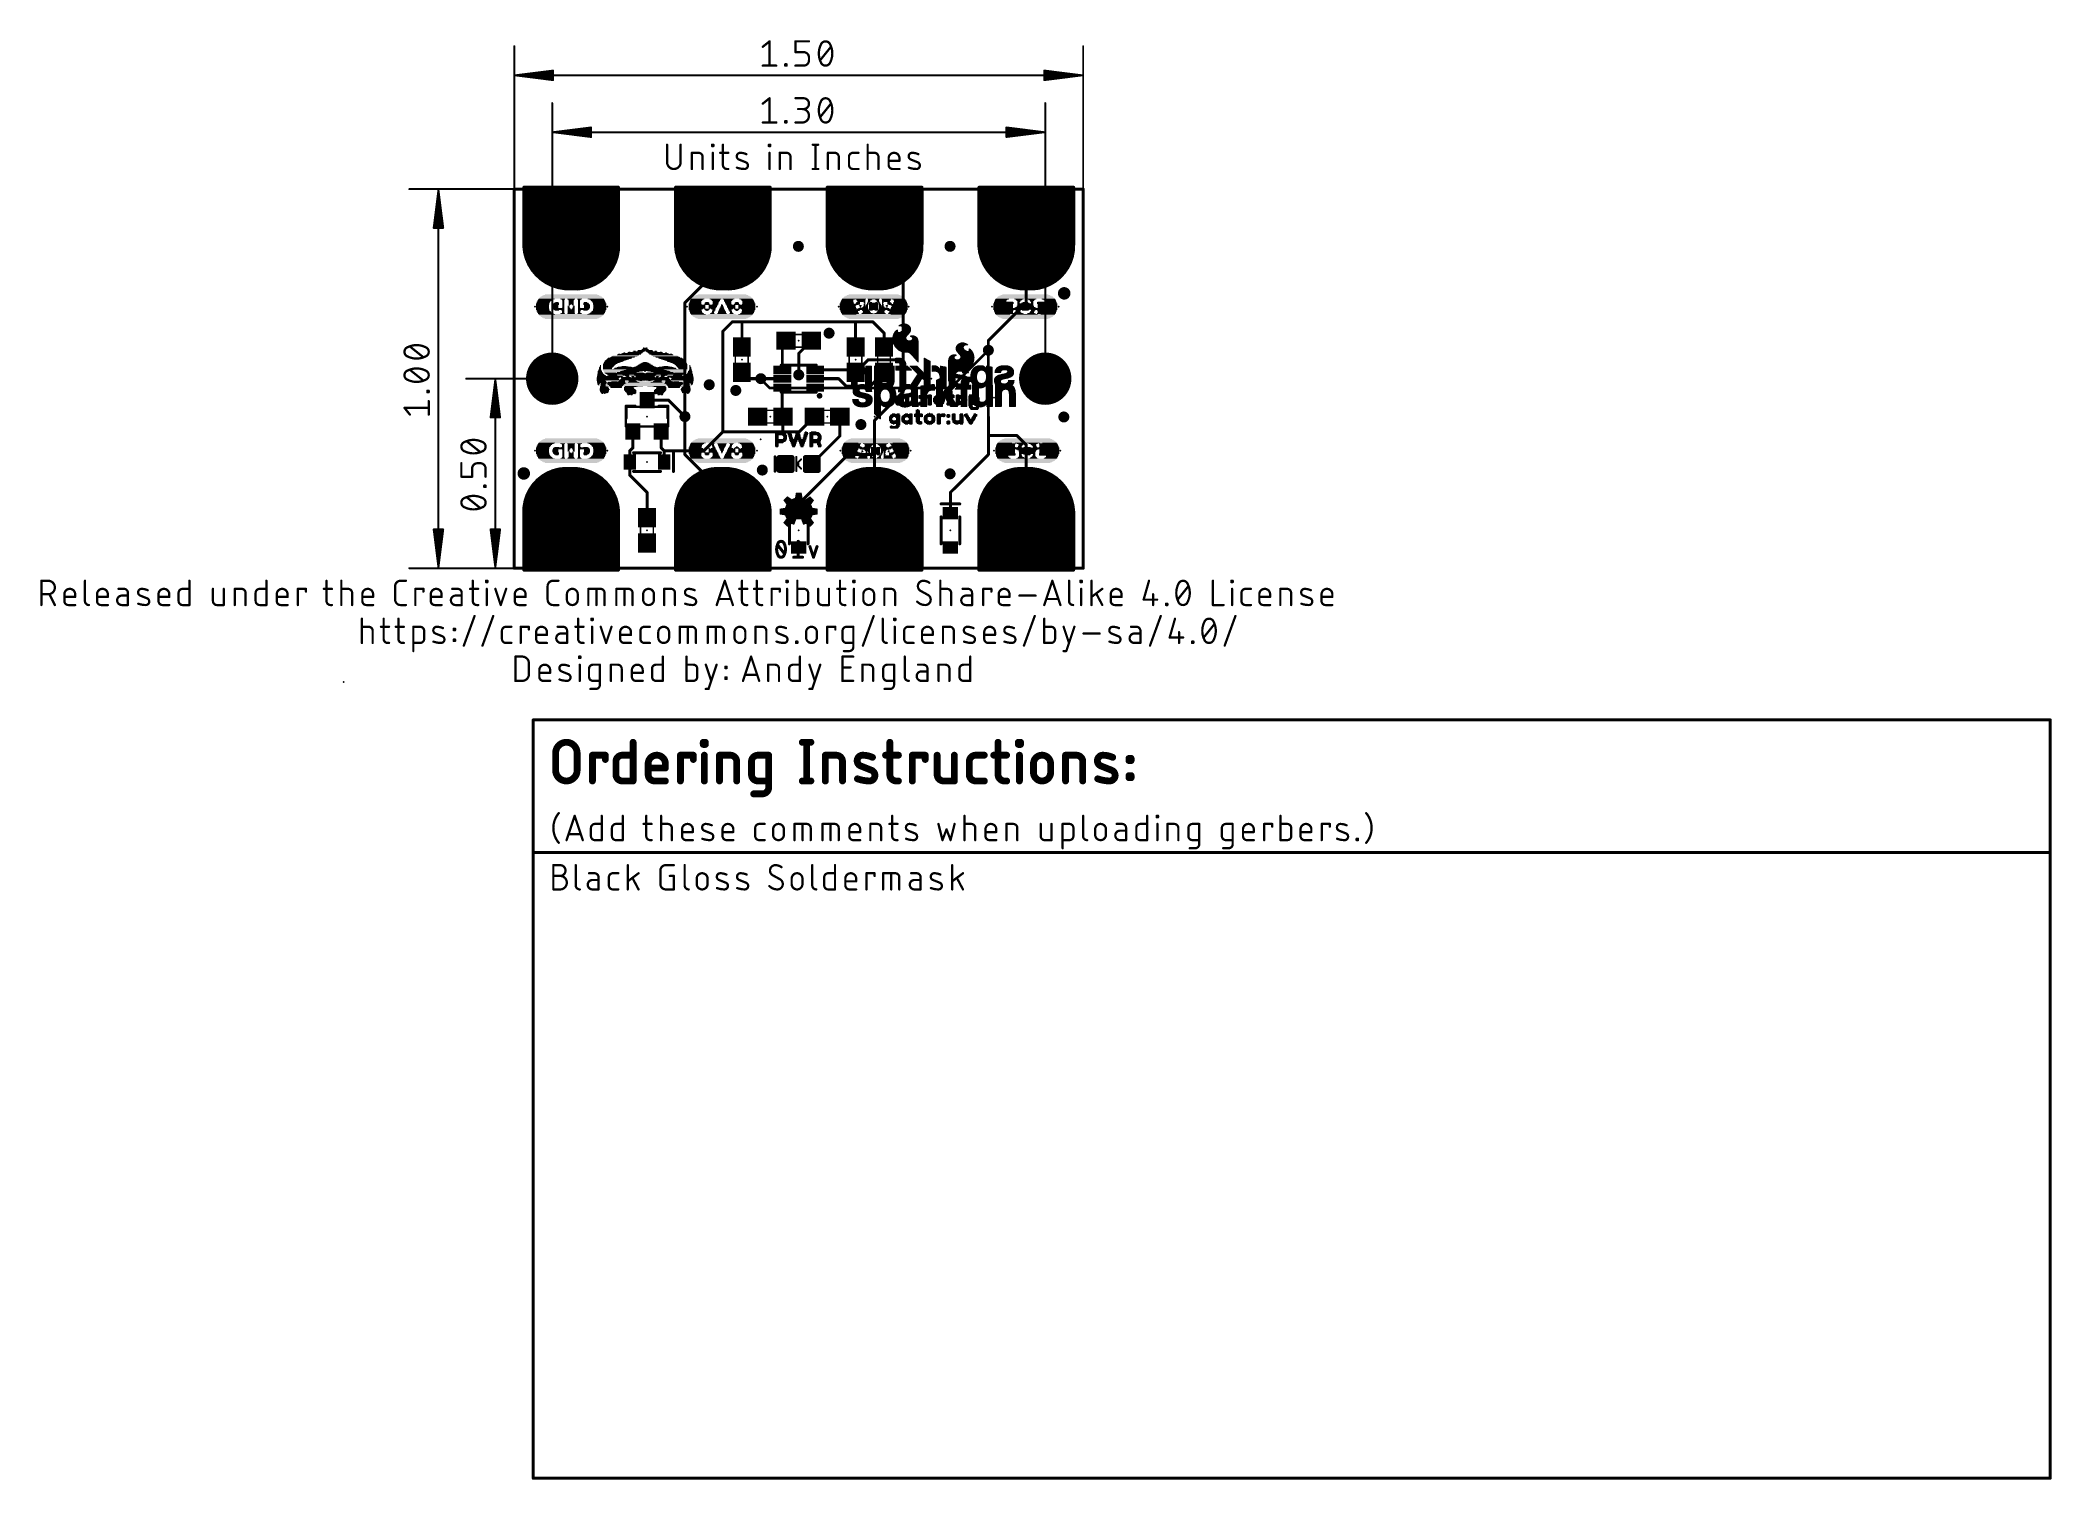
# Model space of a CAD drawing. Extents: x -32 to 103, y -61 to 35.
import ezdxf

# ---------------------------------------------------------------- set-up
doc = ezdxf.new("R2010")
doc.units = 0
for name, color, linetype in [('1', 12, 'CONTINUOUS'), ('16', 132, 'CONTINUOUS'), ('17', 110, 'CONTINUOUS'), ('18', 110, 'CONTINUOUS'), ('20', 53, 'CONTINUOUS'), ('21', 41, 'CONTINUOUS'), ('22', 40, 'CONTINUOUS'), ('23', 53, 'CONTINUOUS'), ('24', 53, 'CONTINUOUS'), ('29', 253, 'CONTINUOUS'), ('31', 253, 'CONTINUOUS'), ('47', 253, 'CONTINUOUS'), ('51', 53, 'CONTINUOUS')]:
    doc.layers.add(name, color=color, linetype=linetype)

# ---------------------------------------------------------------- blocks, each defined once
blk = doc.blocks.new('RECT')
blk.add_solid([(-0.5, -0.5), (0.5, -0.5), (-0.5, 0.5), (0.5, 0.5)])
blk = doc.blocks.new('RECT160000X160000R30')
at = {"const_width": 0.15}
blk.add_lwpolyline([(0.425, -0.35), (0.425, 0.35, 0.4142), (0.35, 0.425), (-0.35, 0.425, 0.4142), (-0.425, 0.35), (-0.425, -0.35, 0.4142), (-0.35, -0.425), (0.35, -0.425, 0.4142)], format="xyb", close=True, dxfattribs=at)
blk.add_solid([(-0.3754, -0.3754), (0.3754, -0.3754), (-0.3754, 0.3754), (0.3754, 0.3754)])
blk = doc.blocks.new('RECT192512X192512R30')
at = {"const_width": 0.1805}
blk.add_lwpolyline([(0.5114, -0.4211), (0.5114, 0.4211, 0.4142), (0.4211, 0.5114), (-0.4211, 0.5114, 0.4142), (-0.5114, 0.4211), (-0.5114, -0.4211, 0.4142), (-0.4211, -0.5114), (0.4211, -0.5114, 0.4142)], format="xyb", close=True, dxfattribs=at)
blk.add_solid([(-0.4465, -0.4465), (0.4465, -0.4465), (-0.4465, 0.4465), (0.4465, 0.4465)])
blk = doc.blocks.new('ROUNDP')
at = {"const_width": 0.5}
blk.add_lwpolyline([(0, -0.25, 1), (0, 0.25, 1), (0, -0.25)], format="xyb", dxfattribs=at)
blk = doc.blocks.new('PIE')
at = {"const_width": 0.5}
blk.add_lwpolyline([(0, -0.25, 1), (0, 0.25, 1), (0, -0.25)], format="xyb", dxfattribs=at)
blk = doc.blocks.new('ROUNDV')
at = {"const_width": 0.5}
blk.add_lwpolyline([(0, -0.25, 1), (0, 0.25, 1), (0, -0.25)], format="xyb", dxfattribs=at)

msp = doc.modelspace()

# ---------------------------------------------------------------- linework, layer by layer
at = {"layer": '1'}
for points, const_width in [([(0, 25.4), (0, 0)], 0.2032), ([(38.1, 25.4), (0, 25.4)], 0.2032), ([(6.858, 25.4), (0.762, 25.4)], 0.254), ([(0.762, 25.4), (0.762, 21.844)], 0.254), ([(0.762, 25.146), (6.858, 25.146)], 0.254), ([(0.762, 24.892), (6.858, 24.892)], 0.254), ([(0.762, 24.638), (6.858, 24.638)], 0.254), ([(0.762, 24.384), (6.858, 24.384)], 0.254), ([(0.762, 24.13), (6.858, 24.13)], 0.254), ([(6.858, 21.844), (6.858, 25.4)], 0.254), ([(17.018, 25.4), (10.922, 25.4)], 0.254), ([(10.922, 25.4), (10.922, 21.844)], 0.254), ([(10.922, 25.146), (17.018, 25.146)], 0.254), ([(10.922, 24.892), (17.018, 24.892)], 0.254), ([(10.922, 24.638), (17.018, 24.638)], 0.254), ([(10.922, 24.384), (17.018, 24.384)], 0.254), ([(10.922, 24.13), (17.018, 24.13)], 0.254), ([(17.018, 21.844), (17.018, 25.4)], 0.254), ([(27.178, 25.4), (21.082, 25.4)], 0.254), ([(21.082, 25.4), (21.082, 21.844)], 0.254), ([(21.082, 25.146), (27.178, 25.146)], 0.254), ([(21.082, 24.892), (27.178, 24.892)], 0.254), ([(21.082, 24.638), (27.178, 24.638)], 0.254), ([(21.082, 24.384), (27.178, 24.384)], 0.254), ([(21.082, 24.13), (27.178, 24.13)], 0.254), ([(27.178, 21.844), (27.178, 25.4)], 0.254), ([(37.338, 25.4), (31.242, 25.4)], 0.254), ([(31.242, 25.4), (31.242, 21.844)], 0.254), ([(31.242, 25.146), (37.338, 25.146)], 0.254), ([(31.242, 24.892), (37.338, 24.892)], 0.254), ([(31.242, 24.638), (37.338, 24.638)], 0.254), ([(31.242, 24.384), (37.338, 24.384)], 0.254), ([(31.242, 24.13), (37.338, 24.13)], 0.254), ([(37.338, 21.844), (37.338, 25.4)], 0.254), ([(38.1, 0), (38.1, 25.4)], 0.2032), ([(0.762, 23.876), (6.858, 23.876)], 0.254), ([(0.762, 23.622), (6.858, 23.622)], 0.254), ([(0.762, 23.368), (6.858, 23.368)], 0.254), ([(0.762, 23.114), (6.858, 23.114)], 0.254), ([(0.762, 22.86), (6.858, 22.86)], 0.254), ([(10.922, 23.876), (17.018, 23.876)], 0.254), ([(10.922, 23.622), (17.018, 23.622)], 0.254), ([(10.922, 23.368), (17.018, 23.368)], 0.254), ([(10.922, 23.114), (17.018, 23.114)], 0.254), ([(10.922, 22.86), (17.018, 22.86)], 0.254), ([(21.082, 23.876), (27.178, 23.876)], 0.254), ([(21.082, 23.622), (27.178, 23.622)], 0.254), ([(21.082, 23.368), (27.178, 23.368)], 0.254), ([(21.082, 23.114), (27.178, 23.114)], 0.254), ([(21.082, 22.86), (27.178, 22.86)], 0.254), ([(31.242, 23.876), (37.338, 23.876)], 0.254), ([(31.242, 23.622), (37.338, 23.622)], 0.254), ([(31.242, 23.368), (37.338, 23.368)], 0.254), ([(31.242, 23.114), (37.338, 23.114)], 0.254), ([(31.242, 22.86), (37.338, 22.86)], 0.254), ([(0.762, 22.606), (6.858, 22.606)], 0.254), ([(0.762, 22.352), (6.858, 22.352)], 0.254), ([(0.762, 22.098), (6.858, 22.098)], 0.254), ([(0.762, 21.844), (0.793, 21.4102)], 0.254), ([(0.762, 21.844), (6.858, 21.844)], 0.254), ([(0.7802, 21.59), (6.8398, 21.59)], 0.254), ([(6.827, 21.4102), (6.858, 21.844)], 0.254), ([(10.922, 22.606), (17.018, 22.606)], 0.254), ([(10.922, 22.352), (17.018, 22.352)], 0.254), ([(10.922, 22.098), (17.018, 22.098)], 0.254), ([(10.922, 21.844), (10.953, 21.4102)], 0.254), ([(10.922, 21.844), (17.018, 21.844)], 0.254), ([(10.9402, 21.59), (16.9998, 21.59)], 0.254), ([(16.987, 21.4102), (17.018, 21.844)], 0.254), ([(21.082, 22.606), (27.178, 22.606)], 0.254), ([(21.082, 22.352), (27.178, 22.352)], 0.254), ([(21.082, 22.098), (27.178, 22.098)], 0.254), ([(21.082, 21.844), (21.113, 21.4102)], 0.254), ([(21.082, 21.844), (27.178, 21.844)], 0.254), ([(21.1002, 21.59), (27.1598, 21.59)], 0.254), ([(24.13, 21.844), (26.035, 19.939)], 0.2032), ([(27.147, 21.4102), (27.178, 21.844)], 0.254), ([(31.242, 22.606), (37.338, 22.606)], 0.254), ([(31.242, 22.352), (37.338, 22.352)], 0.254), ([(31.242, 22.098), (37.338, 22.098)], 0.254), ([(31.242, 21.844), (31.273, 21.4102)], 0.254), ([(31.242, 21.844), (37.338, 21.844)], 0.254), ([(31.2602, 21.59), (37.3198, 21.59)], 0.254), ([(34.29, 21.844), (34.29, 17.78)], 0.2032), ([(37.307, 21.4102), (37.338, 21.844)], 0.254), ([(0.793, 21.4102), (0.8855, 20.9853)], 0.254), ([(0.8092, 21.336), (6.8108, 21.336)], 0.254), ([(0.8644, 21.082), (6.7556, 21.082)], 0.254), ([(0.8855, 20.9853), (1.0374, 20.5778)], 0.254), ([(0.9441, 20.828), (6.6759, 20.828)], 0.254), ([(1.0374, 20.5778), (1.2459, 20.1961)], 0.254), ([(1.0395, 20.574), (6.5805, 20.574)], 0.254), ([(1.1782, 20.32), (6.4418, 20.32)], 0.254), ([(1.2459, 20.1961), (1.5065, 19.848)], 0.254), ([(6.1135, 19.848), (6.3741, 20.1961)], 0.254), ([(6.3741, 20.1961), (6.5826, 20.5778)], 0.254), ([(6.5826, 20.5778), (6.7345, 20.9853)], 0.254), ([(6.7345, 20.9853), (6.827, 21.4102)], 0.254), ([(10.953, 21.4102), (11.0455, 20.9853)], 0.254), ([(10.9692, 21.336), (16.9708, 21.336)], 0.254), ([(11.0244, 21.082), (16.9156, 21.082)], 0.254), ([(11.0455, 20.9853), (11.1974, 20.5778)], 0.254), ([(11.1041, 20.828), (16.8359, 20.828)], 0.254), ([(11.1974, 20.5778), (11.4059, 20.1961)], 0.254), ([(11.1995, 20.574), (16.7405, 20.574)], 0.254), ([(11.3382, 20.32), (16.6018, 20.32)], 0.254), ([(11.4059, 20.1961), (11.6665, 19.848)], 0.254), ([(16.2735, 19.848), (16.5341, 20.1961)], 0.254), ([(16.5341, 20.1961), (16.7426, 20.5778)], 0.254), ([(16.7426, 20.5778), (16.8945, 20.9853)], 0.254), ([(16.8945, 20.9853), (16.987, 21.4102)], 0.254), ([(21.113, 21.4102), (21.2055, 20.9853)], 0.254), ([(21.1292, 21.336), (27.1308, 21.336)], 0.254), ([(21.1844, 21.082), (27.0756, 21.082)], 0.254), ([(21.2055, 20.9853), (21.3574, 20.5778)], 0.254), ([(21.2641, 20.828), (26.9959, 20.828)], 0.254), ([(21.3574, 20.5778), (21.5659, 20.1961)], 0.254), ([(21.3595, 20.574), (26.9005, 20.574)], 0.254), ([(21.4982, 20.32), (26.7618, 20.32)], 0.254), ([(21.5659, 20.1961), (21.8265, 19.848)], 0.254), ([(26.4335, 19.848), (26.6941, 20.1961)], 0.254), ([(26.6941, 20.1961), (26.9026, 20.5778)], 0.254), ([(26.9026, 20.5778), (27.0545, 20.9853)], 0.254), ([(27.0545, 20.9853), (27.147, 21.4102)], 0.254), ([(31.273, 21.4102), (31.3655, 20.9853)], 0.254), ([(31.2892, 21.336), (37.2908, 21.336)], 0.254), ([(31.3444, 21.082), (37.2356, 21.082)], 0.254), ([(31.3655, 20.9853), (31.5174, 20.5778)], 0.254), ([(31.4241, 20.828), (37.1559, 20.828)], 0.254), ([(31.5174, 20.5778), (31.7259, 20.1961)], 0.254), ([(31.5195, 20.574), (37.0605, 20.574)], 0.254), ([(31.6582, 20.32), (36.9218, 20.32)], 0.254), ([(31.7259, 20.1961), (31.9865, 19.848)], 0.254), ([(36.5935, 19.848), (36.8541, 20.1961)], 0.254), ([(36.8541, 20.1961), (37.0626, 20.5778)], 0.254), ([(37.0626, 20.5778), (37.2145, 20.9853)], 0.254), ([(37.2145, 20.9853), (37.307, 21.4102)], 0.254), ([(1.3433, 20.066), (6.2767, 20.066)], 0.254), ([(1.5065, 19.848), (1.814, 19.5405)], 0.254), ([(1.5425, 19.812), (6.0775, 19.812)], 0.254), ([(1.7965, 19.558), (5.8235, 19.558)], 0.254), ([(1.814, 19.5405), (2.1621, 19.2799)], 0.254), ([(2.1299, 19.304), (5.4901, 19.304)], 0.254), ([(2.1621, 19.2799), (2.5438, 19.0714)], 0.254), ([(2.5438, 19.0714), (2.9513, 18.9195)], 0.254), ([(2.6013, 19.05), (5.0187, 19.05)], 0.254), ([(2.9513, 18.9195), (3.3762, 18.827)], 0.254), ([(3.3762, 18.827), (3.81, 18.796)], 0.254), ([(3.81, 18.796), (4.2438, 18.827)], 0.254), ([(4.2438, 18.827), (4.6687, 18.9195)], 0.254), ([(4.6687, 18.9195), (5.0762, 19.0714)], 0.254), ([(5.0762, 19.0714), (5.4579, 19.2799)], 0.254), ([(5.4579, 19.2799), (5.806, 19.5405)], 0.254), ([(5.806, 19.5405), (6.1135, 19.848)], 0.254), ([(11.5033, 20.066), (16.4367, 20.066)], 0.254), ([(11.6665, 19.848), (11.974, 19.5405)], 0.254), ([(11.7025, 19.812), (16.2375, 19.812)], 0.254), ([(11.9565, 19.558), (15.9835, 19.558)], 0.254), ([(11.974, 19.5405), (12.3221, 19.2799)], 0.254), ([(12.2899, 19.304), (15.6501, 19.304)], 0.254), ([(12.3221, 19.2799), (12.7038, 19.0714)], 0.254), ([(12.7038, 19.0714), (13.1113, 18.9195)], 0.254), ([(12.7613, 19.05), (15.1787, 19.05)], 0.254), ([(13.1113, 18.9195), (13.5362, 18.827)], 0.254), ([(13.5362, 18.827), (13.97, 18.796)], 0.254), ([(13.97, 18.796), (14.4038, 18.827)], 0.254), ([(14.4038, 18.827), (14.8287, 18.9195)], 0.254), ([(14.8287, 18.9195), (15.2362, 19.0714)], 0.254), ([(15.2362, 19.0714), (15.6179, 19.2799)], 0.254), ([(15.6179, 19.2799), (15.966, 19.5405)], 0.254), ([(15.966, 19.5405), (16.2735, 19.848)], 0.254), ([(21.6633, 20.066), (26.5967, 20.066)], 0.254), ([(21.8265, 19.848), (22.134, 19.5405)], 0.254), ([(21.8625, 19.812), (26.3975, 19.812)], 0.254), ([(22.1165, 19.558), (26.1435, 19.558)], 0.254), ([(22.134, 19.5405), (22.4821, 19.2799)], 0.254), ([(22.4499, 19.304), (25.8101, 19.304)], 0.254), ([(22.4821, 19.2799), (22.8638, 19.0714)], 0.254), ([(22.8638, 19.0714), (23.2713, 18.9195)], 0.254), ([(22.9213, 19.05), (25.3387, 19.05)], 0.254), ([(23.2713, 18.9195), (23.6962, 18.827)], 0.254), ([(23.6962, 18.827), (24.13, 18.796)], 0.254), ([(24.13, 18.796), (24.5638, 18.827)], 0.254), ([(24.5638, 18.827), (24.9887, 18.9195)], 0.254), ([(24.9887, 18.9195), (25.3962, 19.0714)], 0.254), ([(25.3962, 19.0714), (25.7779, 19.2799)], 0.254), ([(25.7779, 19.2799), (26.126, 19.5405)], 0.254), ([(26.035, 19.939), (26.035, 13.97)], 0.2032), ([(26.126, 19.5405), (26.4335, 19.848)], 0.254), ([(31.8233, 20.066), (36.7567, 20.066)], 0.254), ([(31.9865, 19.848), (32.294, 19.5405)], 0.254), ([(32.0225, 19.812), (36.5575, 19.812)], 0.254), ([(32.2765, 19.558), (36.3035, 19.558)], 0.254), ([(32.294, 19.5405), (32.6421, 19.2799)], 0.254), ([(32.6099, 19.304), (35.9701, 19.304)], 0.254), ([(32.6421, 19.2799), (33.0238, 19.0714)], 0.254), ([(33.0238, 19.0714), (33.4313, 18.9195)], 0.254), ([(33.0813, 19.05), (35.4987, 19.05)], 0.254), ([(33.4313, 18.9195), (33.8562, 18.827)], 0.254), ([(33.8562, 18.827), (34.29, 18.796)], 0.254), ([(34.29, 18.796), (34.7238, 18.827)], 0.254), ([(34.7238, 18.827), (35.1487, 18.9195)], 0.254), ([(35.1487, 18.9195), (35.5562, 19.0714)], 0.254), ([(35.5562, 19.0714), (35.9379, 19.2799)], 0.254), ([(35.9379, 19.2799), (36.286, 19.5405)], 0.254), ([(36.286, 19.5405), (36.5935, 19.848)], 0.254), ([(34.29, 17.78), (31.75, 15.24)], 0.2032), ([(14.605, 16.51), (13.97, 15.875)], 0.2032), ([(14.605, 16.51), (15.24, 16.51)], 0.2032), ([(15.24, 16.51), (16.51, 16.51)], 0.2032), ([(15.24, 14.82), (15.24, 16.51)], 0.1778), ([(16.51, 16.51), (22.86, 16.51)], 0.2032), ([(22.86, 16.51), (24.003, 16.51)], 0.2032), ([(22.86, 14.82), (22.86, 16.51)], 0.2032), ([(24.003, 16.51), (24.765, 15.748)], 0.2032), ([(13.97, 10.287), (13.97, 15.875)], 0.2032), ([(17.95, 14.99), (18.2, 15.24)], 0.1778), ([(17.95, 13.3), (17.95, 14.99)], 0.1778), ([(19.9, 15.24), (19.05, 14.39)], 0.2032), ([(24.765, 15.748), (24.765, 14.82)], 0.2032), ([(31.75, 15.24), (31.75, 14.605)], 0.1778), ([(19.05, 14.39), (19.05, 12.954)], 0.2032), ([(22.86, 13.12), (23.71, 13.97)], 0.2032), ([(23.71, 13.97), (26.035, 13.97)], 0.2032), ([(26.035, 13.97), (26.035, 11.811)], 0.2032), ([(31.75, 10.16), (31.75, 14.605)], 0.1778), ([(15.66, 12.7), (15.24, 13.12)], 0.2032), ([(16.51, 12.7), (15.66, 12.7)], 0.2032), ([(17.95, 12.7), (16.51, 12.7)], 0.2032), ([(17.95, 12.1), (17.95, 10.205)], 0.2032), ([(20.15, 13.3), (22.68, 13.3)], 0.2032), ([(21.717, 12.7), (20.15, 12.7)], 0.2032), ([(22.225, 12.192), (21.717, 12.7)], 0.2032), ([(23.837, 12.192), (22.225, 12.192)], 0.2032), ([(22.68, 13.3), (22.86, 13.12)], 0.2032), ([(24.765, 13.12), (23.837, 12.192)], 0.2032), ([(8.89, 11.26), (10.33, 11.26)], 0.2032), ([(10.33, 11.26), (11.43, 10.16)], 0.2032), ([(26.035, 11.811), (24.13, 9.906)], 0.2032), ([(13.97, 10.287), (13.97, 10.16)], 0.2032), ([(13.97, 10.16), (13.97, 9.144)], 0.2032), ([(17.95, 10.205), (17.995, 10.16)], 0.2032), ([(17.995, 10.16), (17.995, 9.144)], 0.2032), ([(19.089, 9.144), (20.105, 10.16)], 0.2032), ([(21.805, 10.16), (21.805, 8.863)], 0.2032), ([(24.13, 9.906), (24.13, 7.62)], 0.2032), ([(31.75, 8.89), (31.75, 10.16)], 0.2032), ([(7.74, 7.867), (7.94, 8.067)], 0.2032), ([(7.94, 8.067), (7.94, 9.16)], 0.2032), ([(9.84, 9.16), (9.84, 8.067)], 0.2032), ([(9.84, 8.067), (10.04, 7.867)], 0.2032), ([(13.97, 9.144), (12.693, 7.867)], 0.2032), ([(13.97, 9.144), (17.399, 9.144)], 0.2032), ([(17.399, 9.144), (17.995, 9.144)], 0.2032), ([(17.995, 9.144), (19.089, 9.144)], 0.2032), ([(21.805, 8.863), (19.927, 6.985)], 0.2032), ([(31.75, 7.62), (31.75, 8.89)], 0.2032), ([(33.655, 8.89), (31.75, 8.89)], 0.2032), ([(34.29, 8.255), (33.655, 8.89)], 0.2032), ([(34.29, 7.62), (34.29, 8.255)], 0.2032), ([(7.74, 7.112), (7.74, 7.867)], 0.2032), ([(7.74, 6.23), (7.74, 7.112)], 0.2032), ([(10.04, 7.867), (10.04, 7.112)], 0.2032), ([(12.693, 7.867), (10.04, 7.867)], 0.2032), ([(19.05, 4.318), (22.352, 7.62)], 0.2032), ([(22.352, 7.62), (24.13, 7.62)], 0.2032), ([(24.13, 7.62), (24.13, 3.556)], 0.2032), ([(29.21, 5.08), (31.75, 7.62)], 0.2032), ([(34.29, 3.556), (34.29, 7.62)], 0.2032), ([(1.5065, 5.552), (1.2459, 5.2039)], 0.254), ([(1.3433, 5.334), (6.2767, 5.334)], 0.254), ([(1.814, 5.8595), (1.5065, 5.552)], 0.254), ([(1.5425, 5.588), (6.0775, 5.588)], 0.254), ([(1.7965, 5.842), (5.8235, 5.842)], 0.254), ([(2.1621, 6.1201), (1.814, 5.8595)], 0.254), ([(2.1299, 6.096), (5.4901, 6.096)], 0.254), ([(2.5438, 6.3286), (2.1621, 6.1201)], 0.254), ([(2.9513, 6.4805), (2.5438, 6.3286)], 0.254), ([(2.6013, 6.35), (5.0187, 6.35)], 0.254), ([(3.3762, 6.573), (2.9513, 6.4805)], 0.254), ([(3.81, 6.604), (3.3762, 6.573)], 0.254), ([(4.2438, 6.573), (3.81, 6.604)], 0.254), ([(4.6687, 6.4805), (4.2438, 6.573)], 0.254), ([(5.0762, 6.3286), (4.6687, 6.4805)], 0.254), ([(5.4579, 6.1201), (5.0762, 6.3286)], 0.254), ([(5.806, 5.8595), (5.4579, 6.1201)], 0.254), ([(6.1135, 5.552), (5.806, 5.8595)], 0.254), ([(6.3741, 5.2039), (6.1135, 5.552)], 0.254), ([(8.89, 5.08), (7.74, 6.23)], 0.2032), ([(11.6665, 5.552), (11.4059, 5.2039)], 0.254), ([(11.5033, 5.334), (16.4367, 5.334)], 0.254), ([(11.974, 5.8595), (11.6665, 5.552)], 0.254), ([(11.7025, 5.588), (16.2375, 5.588)], 0.254), ([(11.9565, 5.842), (15.9835, 5.842)], 0.254), ([(12.3221, 6.1201), (11.974, 5.8595)], 0.254), ([(12.2899, 6.096), (15.6501, 6.096)], 0.254), ([(12.7038, 6.3286), (12.3221, 6.1201)], 0.254), ([(13.1113, 6.4805), (12.7038, 6.3286)], 0.254), ([(12.7613, 6.35), (15.1787, 6.35)], 0.254), ([(13.5362, 6.573), (13.1113, 6.4805)], 0.254), ([(13.97, 6.604), (13.5362, 6.573)], 0.254), ([(14.4038, 6.573), (13.97, 6.604)], 0.254), ([(14.8287, 6.4805), (14.4038, 6.573)], 0.254), ([(15.2362, 6.3286), (14.8287, 6.4805)], 0.254), ([(15.6179, 6.1201), (15.2362, 6.3286)], 0.254), ([(15.966, 5.8595), (15.6179, 6.1201)], 0.254), ([(16.2735, 5.552), (15.966, 5.8595)], 0.254), ([(16.5341, 5.2039), (16.2735, 5.552)], 0.254), ([(21.8265, 5.552), (21.5659, 5.2039)], 0.254), ([(21.6633, 5.334), (26.5967, 5.334)], 0.254), ([(22.134, 5.8595), (21.8265, 5.552)], 0.254), ([(21.8625, 5.588), (26.3975, 5.588)], 0.254), ([(22.1165, 5.842), (26.1435, 5.842)], 0.254), ([(22.4821, 6.1201), (22.134, 5.8595)], 0.254), ([(22.4499, 6.096), (25.8101, 6.096)], 0.254), ([(22.8638, 6.3286), (22.4821, 6.1201)], 0.254), ([(23.2713, 6.4805), (22.8638, 6.3286)], 0.254), ([(22.9213, 6.35), (25.3387, 6.35)], 0.254), ([(23.6962, 6.573), (23.2713, 6.4805)], 0.254), ([(24.13, 6.604), (23.6962, 6.573)], 0.254), ([(24.5638, 6.573), (24.13, 6.604)], 0.254), ([(24.9887, 6.4805), (24.5638, 6.573)], 0.254), ([(25.3962, 6.3286), (24.9887, 6.4805)], 0.254), ([(25.7779, 6.1201), (25.3962, 6.3286)], 0.254), ([(26.126, 5.8595), (25.7779, 6.1201)], 0.254), ([(26.4335, 5.552), (26.126, 5.8595)], 0.254), ([(26.6941, 5.2039), (26.4335, 5.552)], 0.254), ([(31.9865, 5.552), (31.7259, 5.2039)], 0.254), ([(31.8233, 5.334), (36.7567, 5.334)], 0.254), ([(32.294, 5.8595), (31.9865, 5.552)], 0.254), ([(32.0225, 5.588), (36.5575, 5.588)], 0.254), ([(32.2765, 5.842), (36.3035, 5.842)], 0.254), ([(32.6421, 6.1201), (32.294, 5.8595)], 0.254), ([(32.6099, 6.096), (35.9701, 6.096)], 0.254), ([(33.0238, 6.3286), (32.6421, 6.1201)], 0.254), ([(33.4313, 6.4805), (33.0238, 6.3286)], 0.254), ([(33.0813, 6.35), (35.4987, 6.35)], 0.254), ([(33.8562, 6.573), (33.4313, 6.4805)], 0.254), ([(34.29, 6.604), (33.8562, 6.573)], 0.254), ([(34.7238, 6.573), (34.29, 6.604)], 0.254), ([(35.1487, 6.4805), (34.7238, 6.573)], 0.254), ([(35.5562, 6.3286), (35.1487, 6.4805)], 0.254), ([(35.9379, 6.1201), (35.5562, 6.3286)], 0.254), ([(36.286, 5.8595), (35.9379, 6.1201)], 0.254), ([(36.5935, 5.552), (36.286, 5.8595)], 0.254), ([(36.8541, 5.2039), (36.5935, 5.552)], 0.254), ([(0.793, 3.9898), (0.762, 3.556)], 0.254), ([(0.8855, 4.4147), (0.793, 3.9898)], 0.254), ([(0.8092, 4.064), (6.8108, 4.064)], 0.254), ([(0.8644, 4.318), (6.7556, 4.318)], 0.254), ([(1.0374, 4.8222), (0.8855, 4.4147)], 0.254), ([(0.9441, 4.572), (6.6759, 4.572)], 0.254), ([(1.2459, 5.2039), (1.0374, 4.8222)], 0.254), ([(1.0395, 4.826), (6.5805, 4.826)], 0.254), ([(1.1782, 5.08), (6.4418, 5.08)], 0.254), ([(6.5826, 4.8222), (6.3741, 5.2039)], 0.254), ([(6.7345, 4.4147), (6.5826, 4.8222)], 0.254), ([(6.827, 3.9898), (6.7345, 4.4147)], 0.254), ([(6.858, 3.556), (6.827, 3.9898)], 0.254), ([(8.89, 3.39), (8.89, 5.08)], 0.2032), ([(10.953, 3.9898), (10.922, 3.556)], 0.254), ([(11.0455, 4.4147), (10.953, 3.9898)], 0.254), ([(10.9692, 4.064), (16.9708, 4.064)], 0.254), ([(11.0244, 4.318), (16.9156, 4.318)], 0.254), ([(11.1974, 4.8222), (11.0455, 4.4147)], 0.254), ([(11.1041, 4.572), (16.8359, 4.572)], 0.254), ([(11.4059, 5.2039), (11.1974, 4.8222)], 0.254), ([(11.1995, 4.826), (16.7405, 4.826)], 0.254), ([(11.3382, 5.08), (16.6018, 5.08)], 0.254), ([(16.7426, 4.8222), (16.5341, 5.2039)], 0.254), ([(16.8945, 4.4147), (16.7426, 4.8222)], 0.254), ([(16.987, 3.9898), (16.8945, 4.4147)], 0.254), ([(17.018, 3.556), (16.987, 3.9898)], 0.254), ([(19.05, 3.69), (19.05, 4.318)], 0.2032), ([(21.113, 3.9898), (21.082, 3.556)], 0.254), ([(21.2055, 4.4147), (21.113, 3.9898)], 0.254), ([(21.1292, 4.064), (27.1308, 4.064)], 0.254), ([(21.1844, 4.318), (27.0756, 4.318)], 0.254), ([(21.3574, 4.8222), (21.2055, 4.4147)], 0.254), ([(21.2641, 4.572), (26.9959, 4.572)], 0.254), ([(21.5659, 5.2039), (21.3574, 4.8222)], 0.254), ([(21.3595, 4.826), (26.9005, 4.826)], 0.254), ([(21.4982, 5.08), (26.7618, 5.08)], 0.254), ([(26.9026, 4.8222), (26.6941, 5.2039)], 0.254), ([(27.0545, 4.4147), (26.9026, 4.8222)], 0.254), ([(27.147, 3.9898), (27.0545, 4.4147)], 0.254), ([(27.178, 3.556), (27.147, 3.9898)], 0.254), ([(29.21, 3.69), (29.21, 5.08)], 0.2032), ([(31.273, 3.9898), (31.242, 3.556)], 0.254), ([(31.3655, 4.4147), (31.273, 3.9898)], 0.254), ([(31.2892, 4.064), (37.2908, 4.064)], 0.254), ([(31.3444, 4.318), (37.2356, 4.318)], 0.254), ([(31.5174, 4.8222), (31.3655, 4.4147)], 0.254), ([(31.4241, 4.572), (37.1559, 4.572)], 0.254), ([(31.7259, 5.2039), (31.5174, 4.8222)], 0.254), ([(31.5195, 4.826), (37.0605, 4.826)], 0.254), ([(31.6582, 5.08), (36.9218, 5.08)], 0.254), ([(37.0626, 4.8222), (36.8541, 5.2039)], 0.254), ([(37.2145, 4.4147), (37.0626, 4.8222)], 0.254), ([(37.307, 3.9898), (37.2145, 4.4147)], 0.254), ([(37.338, 3.556), (37.307, 3.9898)], 0.254), ([(0.762, 3.556), (0.762, 0)], 0.254), ([(0.762, 3.556), (6.858, 3.556)], 0.254), ([(0.762, 3.302), (6.858, 3.302)], 0.254), ([(0.762, 3.048), (6.858, 3.048)], 0.254), ([(0.762, 2.794), (6.858, 2.794)], 0.254), ([(0.7802, 3.81), (6.8398, 3.81)], 0.254), ([(6.858, 0), (6.858, 3.556)], 0.254), ([(10.922, 3.556), (10.922, 0)], 0.254), ([(10.922, 3.556), (17.018, 3.556)], 0.254), ([(10.922, 3.302), (17.018, 3.302)], 0.254), ([(10.922, 3.048), (17.018, 3.048)], 0.254), ([(10.922, 2.794), (17.018, 2.794)], 0.254), ([(10.9402, 3.81), (16.9998, 3.81)], 0.254), ([(17.018, 0), (17.018, 3.556)], 0.254), ([(21.082, 3.556), (21.082, 0)], 0.254), ([(21.082, 3.556), (27.178, 3.556)], 0.254), ([(21.082, 3.302), (27.178, 3.302)], 0.254), ([(21.082, 3.048), (27.178, 3.048)], 0.254), ([(21.082, 2.794), (27.178, 2.794)], 0.254), ([(21.1002, 3.81), (27.1598, 3.81)], 0.254), ([(27.178, 0), (27.178, 3.556)], 0.254), ([(31.242, 3.556), (31.242, 0)], 0.254), ([(31.242, 3.556), (37.338, 3.556)], 0.254), ([(31.242, 3.302), (37.338, 3.302)], 0.254), ([(31.242, 3.048), (37.338, 3.048)], 0.254), ([(31.242, 2.794), (37.338, 2.794)], 0.254), ([(31.2602, 3.81), (37.3198, 3.81)], 0.254), ([(37.338, 0), (37.338, 3.556)], 0.254), ([(0.762, 2.54), (6.858, 2.54)], 0.254), ([(0.762, 2.286), (6.858, 2.286)], 0.254), ([(0.762, 2.032), (6.858, 2.032)], 0.254), ([(0.762, 1.778), (6.858, 1.778)], 0.254), ([(0.762, 1.524), (6.858, 1.524)], 0.254), ([(0.762, 1.27), (6.858, 1.27)], 0.254), ([(10.922, 2.54), (17.018, 2.54)], 0.254), ([(10.922, 2.286), (17.018, 2.286)], 0.254), ([(10.922, 2.032), (17.018, 2.032)], 0.254), ([(10.922, 1.778), (17.018, 1.778)], 0.254), ([(10.922, 1.524), (17.018, 1.524)], 0.254), ([(10.922, 1.27), (17.018, 1.27)], 0.254), ([(21.082, 2.54), (27.178, 2.54)], 0.254), ([(21.082, 2.286), (27.178, 2.286)], 0.254), ([(21.082, 2.032), (27.178, 2.032)], 0.254), ([(21.082, 1.778), (27.178, 1.778)], 0.254), ([(21.082, 1.524), (27.178, 1.524)], 0.254), ([(21.082, 1.27), (27.178, 1.27)], 0.254), ([(31.242, 2.54), (37.338, 2.54)], 0.254), ([(31.242, 2.286), (37.338, 2.286)], 0.254), ([(31.242, 2.032), (37.338, 2.032)], 0.254), ([(31.242, 1.778), (37.338, 1.778)], 0.254), ([(31.242, 1.524), (37.338, 1.524)], 0.254), ([(31.242, 1.27), (37.338, 1.27)], 0.254), ([(0, 0), (38.1, 0)], 0.2032), ([(0.762, 1.016), (6.858, 1.016)], 0.254), ([(0.762, 0.762), (6.858, 0.762)], 0.254), ([(0.762, 0.508), (6.858, 0.508)], 0.254), ([(0.762, 0.254), (6.858, 0.254)], 0.254), ([(0.762, 0), (6.858, 0)], 0.254), ([(0.762, 0), (6.858, 0)], 0.254), ([(10.922, 1.016), (17.018, 1.016)], 0.254), ([(10.922, 0.762), (17.018, 0.762)], 0.254), ([(10.922, 0.508), (17.018, 0.508)], 0.254), ([(10.922, 0.254), (17.018, 0.254)], 0.254), ([(10.922, 0), (17.018, 0)], 0.254), ([(10.922, 0), (17.018, 0)], 0.254), ([(21.082, 1.016), (27.178, 1.016)], 0.254), ([(21.082, 0.762), (27.178, 0.762)], 0.254), ([(21.082, 0.508), (27.178, 0.508)], 0.254), ([(21.082, 0.254), (27.178, 0.254)], 0.254), ([(21.082, 0), (27.178, 0)], 0.254), ([(21.082, 0), (27.178, 0)], 0.254), ([(31.242, 1.016), (37.338, 1.016)], 0.254), ([(31.242, 0.762), (37.338, 0.762)], 0.254), ([(31.242, 0.508), (37.338, 0.508)], 0.254), ([(31.242, 0.254), (37.338, 0.254)], 0.254), ([(31.242, 0), (37.338, 0)], 0.254), ([(31.242, 0), (37.338, 0)], 0.254)]:
    msp.add_lwpolyline(points, dxfattribs=dict(at, const_width=const_width))
for points, const_width in [([(0.0508, 25.4, 1), (-0.0508, 25.4)], 0.1016), ([(0, 25.4508, 1), (0, 25.3492)], 0.1016), ([(0.762, 25.4635, 1), (0.762, 25.3365)], 0.127), ([(0.8255, 25.4, 1), (0.6985, 25.4)], 0.127), ([(0.762, 25.2095, 1), (0.762, 25.0825)], 0.127), ([(0.762, 24.9555, 1), (0.762, 24.8285)], 0.127), ([(0.762, 24.7015, 1), (0.762, 24.5745)], 0.127), ([(0.762, 24.4475, 1), (0.762, 24.3205)], 0.127), ([(0.762, 24.1935, 1), (0.762, 24.0665)], 0.127), ([(6.9215, 25.4, 1), (6.7945, 25.4)], 0.127), ([(6.858, 25.3365, 1), (6.858, 25.4635)], 0.127), ([(6.858, 25.0825, 1), (6.858, 25.2095)], 0.127), ([(6.858, 24.8285, 1), (6.858, 24.9555)], 0.127), ([(6.858, 24.5745, 1), (6.858, 24.7015)], 0.127), ([(6.858, 24.3205, 1), (6.858, 24.4475)], 0.127), ([(6.858, 24.0665, 1), (6.858, 24.1935)], 0.127), ([(10.922, 25.4635, 1), (10.922, 25.3365)], 0.127), ([(10.9855, 25.4, 1), (10.8585, 25.4)], 0.127), ([(10.922, 25.2095, 1), (10.922, 25.0825)], 0.127), ([(10.922, 24.9555, 1), (10.922, 24.8285)], 0.127), ([(10.922, 24.7015, 1), (10.922, 24.5745)], 0.127), ([(10.922, 24.4475, 1), (10.922, 24.3205)], 0.127), ([(10.922, 24.1935, 1), (10.922, 24.0665)], 0.127), ([(17.0815, 25.4, 1), (16.9545, 25.4)], 0.127), ([(17.018, 25.3365, 1), (17.018, 25.4635)], 0.127), ([(17.018, 25.0825, 1), (17.018, 25.2095)], 0.127), ([(17.018, 24.8285, 1), (17.018, 24.9555)], 0.127), ([(17.018, 24.5745, 1), (17.018, 24.7015)], 0.127), ([(17.018, 24.3205, 1), (17.018, 24.4475)], 0.127), ([(17.018, 24.0665, 1), (17.018, 24.1935)], 0.127), ([(21.082, 25.4635, 1), (21.082, 25.3365)], 0.127), ([(21.1455, 25.4, 1), (21.0185, 25.4)], 0.127), ([(21.082, 25.2095, 1), (21.082, 25.0825)], 0.127), ([(21.082, 24.9555, 1), (21.082, 24.8285)], 0.127), ([(21.082, 24.7015, 1), (21.082, 24.5745)], 0.127), ([(21.082, 24.4475, 1), (21.082, 24.3205)], 0.127), ([(21.082, 24.1935, 1), (21.082, 24.0665)], 0.127), ([(27.2415, 25.4, 1), (27.1145, 25.4)], 0.127), ([(27.178, 25.3365, 1), (27.178, 25.4635)], 0.127), ([(27.178, 25.0825, 1), (27.178, 25.2095)], 0.127), ([(27.178, 24.8285, 1), (27.178, 24.9555)], 0.127), ([(27.178, 24.5745, 1), (27.178, 24.7015)], 0.127), ([(27.178, 24.3205, 1), (27.178, 24.4475)], 0.127), ([(27.178, 24.0665, 1), (27.178, 24.1935)], 0.127), ([(31.242, 25.4635, 1), (31.242, 25.3365)], 0.127), ([(31.3055, 25.4, 1), (31.1785, 25.4)], 0.127), ([(31.242, 25.2095, 1), (31.242, 25.0825)], 0.127), ([(31.242, 24.9555, 1), (31.242, 24.8285)], 0.127), ([(31.242, 24.7015, 1), (31.242, 24.5745)], 0.127), ([(31.242, 24.4475, 1), (31.242, 24.3205)], 0.127), ([(31.242, 24.1935, 1), (31.242, 24.0665)], 0.127), ([(37.4015, 25.4, 1), (37.2745, 25.4)], 0.127), ([(37.338, 25.3365, 1), (37.338, 25.4635)], 0.127), ([(37.338, 25.0825, 1), (37.338, 25.2095)], 0.127), ([(37.338, 24.8285, 1), (37.338, 24.9555)], 0.127), ([(37.338, 24.5745, 1), (37.338, 24.7015)], 0.127), ([(37.338, 24.3205, 1), (37.338, 24.4475)], 0.127), ([(37.338, 24.0665, 1), (37.338, 24.1935)], 0.127), ([(38.1508, 25.4, 1), (38.0492, 25.4)], 0.1016), ([(38.1, 25.3492, 1), (38.1, 25.4508)], 0.1016), ([(0.762, 23.9395, 1), (0.762, 23.8125)], 0.127), ([(0.762, 23.6855, 1), (0.762, 23.5585)], 0.127), ([(0.762, 23.4315, 1), (0.762, 23.3045)], 0.127), ([(0.762, 23.1775, 1), (0.762, 23.0505)], 0.127), ([(0.762, 22.9235, 1), (0.762, 22.7965)], 0.127), ([(6.858, 23.8125, 1), (6.858, 23.9395)], 0.127), ([(6.858, 23.5585, 1), (6.858, 23.6855)], 0.127), ([(6.858, 23.3045, 1), (6.858, 23.4315)], 0.127), ([(6.858, 23.0505, 1), (6.858, 23.1775)], 0.127), ([(6.858, 22.7965, 1), (6.858, 22.9235)], 0.127), ([(10.922, 23.9395, 1), (10.922, 23.8125)], 0.127), ([(10.922, 23.6855, 1), (10.922, 23.5585)], 0.127), ([(10.922, 23.4315, 1), (10.922, 23.3045)], 0.127), ([(10.922, 23.1775, 1), (10.922, 23.0505)], 0.127), ([(10.922, 22.9235, 1), (10.922, 22.7965)], 0.127), ([(17.018, 23.8125, 1), (17.018, 23.9395)], 0.127), ([(17.018, 23.5585, 1), (17.018, 23.6855)], 0.127), ([(17.018, 23.3045, 1), (17.018, 23.4315)], 0.127), ([(17.018, 23.0505, 1), (17.018, 23.1775)], 0.127), ([(17.018, 22.7965, 1), (17.018, 22.9235)], 0.127), ([(21.082, 23.9395, 1), (21.082, 23.8125)], 0.127), ([(21.082, 23.6855, 1), (21.082, 23.5585)], 0.127), ([(21.082, 23.4315, 1), (21.082, 23.3045)], 0.127), ([(21.082, 23.1775, 1), (21.082, 23.0505)], 0.127), ([(21.082, 22.9235, 1), (21.082, 22.7965)], 0.127), ([(27.178, 23.8125, 1), (27.178, 23.9395)], 0.127), ([(27.178, 23.5585, 1), (27.178, 23.6855)], 0.127), ([(27.178, 23.3045, 1), (27.178, 23.4315)], 0.127), ([(27.178, 23.0505, 1), (27.178, 23.1775)], 0.127), ([(27.178, 22.7965, 1), (27.178, 22.9235)], 0.127), ([(31.242, 23.9395, 1), (31.242, 23.8125)], 0.127), ([(31.242, 23.6855, 1), (31.242, 23.5585)], 0.127), ([(31.242, 23.4315, 1), (31.242, 23.3045)], 0.127), ([(31.242, 23.1775, 1), (31.242, 23.0505)], 0.127), ([(31.242, 22.9235, 1), (31.242, 22.7965)], 0.127), ([(37.338, 23.8125, 1), (37.338, 23.9395)], 0.127), ([(37.338, 23.5585, 1), (37.338, 23.6855)], 0.127), ([(37.338, 23.3045, 1), (37.338, 23.4315)], 0.127), ([(37.338, 23.0505, 1), (37.338, 23.1775)], 0.127), ([(37.338, 22.7965, 1), (37.338, 22.9235)], 0.127), ([(0.762, 22.6695, 1), (0.762, 22.5425)], 0.127), ([(0.762, 22.4155, 1), (0.762, 22.2885)], 0.127), ([(0.762, 22.1615, 1), (0.762, 22.0345)], 0.127), ([(0.8253, 21.8485, 1), (0.6987, 21.8395)], 0.127), ([(0.762, 21.9075, 1), (0.762, 21.7805)], 0.127), ([(0.6985, 21.844, 1), (0.8255, 21.844)], 0.127), ([(0.7802, 21.6535, 1), (0.7802, 21.5265)], 0.127), ([(6.7945, 21.844, 1), (6.9215, 21.844)], 0.127), ([(6.9213, 21.8395, 1), (6.7947, 21.8485)], 0.127), ([(6.8398, 21.5265, 1), (6.8398, 21.6535)], 0.127), ([(6.858, 22.5425, 1), (6.858, 22.6695)], 0.127), ([(6.858, 22.2885, 1), (6.858, 22.4155)], 0.127), ([(6.858, 22.0345, 1), (6.858, 22.1615)], 0.127), ([(6.858, 21.7805, 1), (6.858, 21.9075)], 0.127), ([(10.922, 22.6695, 1), (10.922, 22.5425)], 0.127), ([(10.922, 22.4155, 1), (10.922, 22.2885)], 0.127), ([(10.922, 22.1615, 1), (10.922, 22.0345)], 0.127), ([(10.9853, 21.8485, 1), (10.8587, 21.8395)], 0.127), ([(10.922, 21.9075, 1), (10.922, 21.7805)], 0.127), ([(10.8585, 21.844, 1), (10.9855, 21.844)], 0.127), ([(10.9402, 21.6535, 1), (10.9402, 21.5265)], 0.127), ([(16.9545, 21.844, 1), (17.0815, 21.844)], 0.127), ([(17.0813, 21.8395, 1), (16.9547, 21.8485)], 0.127), ([(16.9998, 21.5265, 1), (16.9998, 21.6535)], 0.127), ([(17.018, 22.5425, 1), (17.018, 22.6695)], 0.127), ([(17.018, 22.2885, 1), (17.018, 22.4155)], 0.127), ([(17.018, 22.0345, 1), (17.018, 22.1615)], 0.127), ([(17.018, 21.7805, 1), (17.018, 21.9075)], 0.127), ([(21.082, 22.6695, 1), (21.082, 22.5425)], 0.127), ([(21.082, 22.4155, 1), (21.082, 22.2885)], 0.127), ([(21.082, 22.1615, 1), (21.082, 22.0345)], 0.127), ([(21.1453, 21.8485, 1), (21.0187, 21.8395)], 0.127), ([(21.082, 21.9075, 1), (21.082, 21.7805)], 0.127), ([(21.0185, 21.844, 1), (21.1455, 21.844)], 0.127), ([(21.1002, 21.6535, 1), (21.1002, 21.5265)], 0.127), ([(24.1659, 21.8799, 1), (24.0941, 21.8081)], 0.1016), ([(27.1145, 21.844, 1), (27.2415, 21.844)], 0.127), ([(27.2413, 21.8395, 1), (27.1147, 21.8485)], 0.127), ([(27.1598, 21.5265, 1), (27.1598, 21.6535)], 0.127), ([(27.178, 22.5425, 1), (27.178, 22.6695)], 0.127), ([(27.178, 22.2885, 1), (27.178, 22.4155)], 0.127), ([(27.178, 22.0345, 1), (27.178, 22.1615)], 0.127), ([(27.178, 21.7805, 1), (27.178, 21.9075)], 0.127), ([(31.242, 22.6695, 1), (31.242, 22.5425)], 0.127), ([(31.242, 22.4155, 1), (31.242, 22.2885)], 0.127), ([(31.242, 22.1615, 1), (31.242, 22.0345)], 0.127), ([(31.3053, 21.8485, 1), (31.1787, 21.8395)], 0.127), ([(31.242, 21.9075, 1), (31.242, 21.7805)], 0.127), ([(31.1785, 21.844, 1), (31.3055, 21.844)], 0.127), ([(31.2602, 21.6535, 1), (31.2602, 21.5265)], 0.127), ([(34.3408, 21.844, 1), (34.2392, 21.844)], 0.1016), ([(37.2745, 21.844, 1), (37.4015, 21.844)], 0.127), ([(37.4013, 21.8395, 1), (37.2747, 21.8485)], 0.127), ([(37.3198, 21.5265, 1), (37.3198, 21.6535)], 0.127), ([(37.338, 22.5425, 1), (37.338, 22.6695)], 0.127), ([(37.338, 22.2885, 1), (37.338, 22.4155)], 0.127), ([(37.338, 22.0345, 1), (37.338, 22.1615)], 0.127), ([(37.338, 21.7805, 1), (37.338, 21.9075)], 0.127), ([(0.8551, 21.4237, 1), (0.731, 21.3967)], 0.127), ([(0.7297, 21.4057, 1), (0.8564, 21.4148)], 0.127), ([(0.8092, 21.3995, 1), (0.8092, 21.2725)], 0.127), ([(0.8644, 21.1455, 1), (0.8644, 21.0185)], 0.127), ([(0.945, 21.0075, 1), (0.826, 20.9631)], 0.127), ([(0.8234, 20.9718, 1), (0.9475, 20.9988)], 0.127), ([(0.9441, 20.8915, 1), (0.9441, 20.7645)], 0.127), ([(1.0932, 20.6082, 1), (0.9817, 20.5474)], 0.127), ([(1.0395, 20.6375, 1), (1.0395, 20.5105)], 0.127), ([(0.9779, 20.5556, 1), (1.0969, 20.6)], 0.127), ([(1.1782, 20.3835, 1), (1.1782, 20.2565)], 0.127), ([(1.2967, 20.2342, 1), (1.195, 20.1581)], 0.127), ([(1.1901, 20.1657, 1), (1.3016, 20.2266)], 0.127), ([(6.3184, 20.2266, 1), (6.4299, 20.1657)], 0.127), ([(6.425, 20.1581, 1), (6.3233, 20.2342)], 0.127), ([(6.4418, 20.2565, 1), (6.4418, 20.3835)], 0.127), ([(6.5231, 20.6, 1), (6.6421, 20.5556)], 0.127), ([(6.6383, 20.5474, 1), (6.5268, 20.6082)], 0.127), ([(6.5805, 20.5105, 1), (6.5805, 20.6375)], 0.127), ([(6.6725, 20.9988, 1), (6.7966, 20.9718)], 0.127), ([(6.794, 20.9631, 1), (6.675, 21.0075)], 0.127), ([(6.6759, 20.7645, 1), (6.6759, 20.8915)], 0.127), ([(6.7556, 21.0185, 1), (6.7556, 21.1455)], 0.127), ([(6.7636, 21.4148, 1), (6.8903, 21.4057)], 0.127), ([(6.889, 21.3967, 1), (6.7649, 21.4237)], 0.127), ([(6.8108, 21.2725, 1), (6.8108, 21.3995)], 0.127), ([(11.0151, 21.4237, 1), (10.891, 21.3967)], 0.127), ([(10.8897, 21.4057, 1), (11.0164, 21.4148)], 0.127), ([(10.9692, 21.3995, 1), (10.9692, 21.2725)], 0.127), ([(11.0244, 21.1455, 1), (11.0244, 21.0185)], 0.127), ([(11.105, 21.0075, 1), (10.986, 20.9631)], 0.127), ([(10.9834, 20.9718, 1), (11.1075, 20.9988)], 0.127), ([(11.1041, 20.8915, 1), (11.1041, 20.7645)], 0.127), ([(11.2532, 20.6082, 1), (11.1417, 20.5474)], 0.127), ([(11.1995, 20.6375, 1), (11.1995, 20.5105)], 0.127), ([(11.1379, 20.5556, 1), (11.2569, 20.6)], 0.127), ([(11.3382, 20.3835, 1), (11.3382, 20.2565)], 0.127), ([(11.4567, 20.2342, 1), (11.355, 20.1581)], 0.127), ([(11.3501, 20.1657, 1), (11.4616, 20.2266)], 0.127), ([(16.4784, 20.2266, 1), (16.5899, 20.1657)], 0.127), ([(16.585, 20.1581, 1), (16.4833, 20.2342)], 0.127), ([(16.6018, 20.2565, 1), (16.6018, 20.3835)], 0.127), ([(16.6831, 20.6, 1), (16.8021, 20.5556)], 0.127), ([(16.7983, 20.5474, 1), (16.6868, 20.6082)], 0.127), ([(16.7405, 20.5105, 1), (16.7405, 20.6375)], 0.127), ([(16.8325, 20.9988, 1), (16.9566, 20.9718)], 0.127), ([(16.954, 20.9631, 1), (16.835, 21.0075)], 0.127), ([(16.8359, 20.7645, 1), (16.8359, 20.8915)], 0.127), ([(16.9156, 21.0185, 1), (16.9156, 21.1455)], 0.127), ([(16.9236, 21.4148, 1), (17.0503, 21.4057)], 0.127), ([(17.049, 21.3967, 1), (16.9249, 21.4237)], 0.127), ([(16.9708, 21.2725, 1), (16.9708, 21.3995)], 0.127), ([(21.1751, 21.4237, 1), (21.051, 21.3967)], 0.127), ([(21.0497, 21.4057, 1), (21.1764, 21.4148)], 0.127), ([(21.1292, 21.3995, 1), (21.1292, 21.2725)], 0.127), ([(21.1844, 21.1455, 1), (21.1844, 21.0185)], 0.127), ([(21.265, 21.0075, 1), (21.146, 20.9631)], 0.127), ([(21.1434, 20.9718, 1), (21.2675, 20.9988)], 0.127), ([(21.2641, 20.8915, 1), (21.2641, 20.7645)], 0.127), ([(21.4132, 20.6082, 1), (21.3017, 20.5474)], 0.127), ([(21.3595, 20.6375, 1), (21.3595, 20.5105)], 0.127), ([(21.2979, 20.5556, 1), (21.4169, 20.6)], 0.127), ([(21.4982, 20.3835, 1), (21.4982, 20.2565)], 0.127), ([(21.6167, 20.2342, 1), (21.515, 20.1581)], 0.127), ([(21.5101, 20.1657, 1), (21.6216, 20.2266)], 0.127), ([(26.6384, 20.2266, 1), (26.7499, 20.1657)], 0.127), ([(26.745, 20.1581, 1), (26.6433, 20.2342)], 0.127), ([(26.7618, 20.2565, 1), (26.7618, 20.3835)], 0.127), ([(26.8431, 20.6, 1), (26.9621, 20.5556)], 0.127), ([(26.9583, 20.5474, 1), (26.8468, 20.6082)], 0.127), ([(26.9005, 20.5105, 1), (26.9005, 20.6375)], 0.127), ([(26.9925, 20.9988, 1), (27.1166, 20.9718)], 0.127), ([(27.114, 20.9631, 1), (26.995, 21.0075)], 0.127), ([(26.9959, 20.7645, 1), (26.9959, 20.8915)], 0.127), ([(27.0756, 21.0185, 1), (27.0756, 21.1455)], 0.127), ([(27.0836, 21.4148, 1), (27.2103, 21.4057)], 0.127), ([(27.209, 21.3967, 1), (27.0849, 21.4237)], 0.127), ([(27.1308, 21.2725, 1), (27.1308, 21.3995)], 0.127), ([(31.3351, 21.4237, 1), (31.211, 21.3967)], 0.127), ([(31.2097, 21.4057, 1), (31.3364, 21.4148)], 0.127), ([(31.2892, 21.3995, 1), (31.2892, 21.2725)], 0.127), ([(31.3444, 21.1455, 1), (31.3444, 21.0185)], 0.127), ([(31.425, 21.0075, 1), (31.306, 20.9631)], 0.127), ([(31.3034, 20.9718, 1), (31.4275, 20.9988)], 0.127), ([(31.4241, 20.8915, 1), (31.4241, 20.7645)], 0.127), ([(31.5732, 20.6082, 1), (31.4617, 20.5474)], 0.127), ([(31.5195, 20.6375, 1), (31.5195, 20.5105)], 0.127), ([(31.4579, 20.5556, 1), (31.5769, 20.6)], 0.127), ([(31.6582, 20.3835, 1), (31.6582, 20.2565)], 0.127), ([(31.7767, 20.2342, 1), (31.675, 20.1581)], 0.127), ([(31.6701, 20.1657, 1), (31.7816, 20.2266)], 0.127), ([(36.7984, 20.2266, 1), (36.9099, 20.1657)], 0.127), ([(36.905, 20.1581, 1), (36.8033, 20.2342)], 0.127), ([(36.9218, 20.2565, 1), (36.9218, 20.3835)], 0.127), ([(37.0031, 20.6, 1), (37.1221, 20.5556)], 0.127), ([(37.1183, 20.5474, 1), (37.0068, 20.6082)], 0.127), ([(37.0605, 20.5105, 1), (37.0605, 20.6375)], 0.127), ([(37.1525, 20.9988, 1), (37.2766, 20.9718)], 0.127), ([(37.274, 20.9631, 1), (37.155, 21.0075)], 0.127), ([(37.1559, 20.7645, 1), (37.1559, 20.8915)], 0.127), ([(37.2356, 21.0185, 1), (37.2356, 21.1455)], 0.127), ([(37.2436, 21.4148, 1), (37.3703, 21.4057)], 0.127), ([(37.369, 21.3967, 1), (37.2449, 21.4237)], 0.127), ([(37.2908, 21.2725, 1), (37.2908, 21.3995)], 0.127), ([(1.3433, 20.1295, 1), (1.3433, 20.0025)], 0.127), ([(1.5514, 19.8929, 1), (1.4616, 19.8031)], 0.127), ([(1.4556, 19.8099, 1), (1.5573, 19.886)], 0.127), ([(1.5425, 19.8755, 1), (1.5425, 19.7485)], 0.127), ([(1.7965, 19.6215, 1), (1.7965, 19.4945)], 0.127), ([(1.852, 19.5913, 1), (1.7759, 19.4896)], 0.127), ([(1.7691, 19.4956, 1), (1.8589, 19.5854)], 0.127), ([(2.1299, 19.3675, 1), (2.1299, 19.2405)], 0.127), ([(2.1926, 19.3356, 1), (2.1317, 19.2241)], 0.127), ([(2.1241, 19.229, 1), (2.2002, 19.3307)], 0.127), ([(2.566, 19.1309, 1), (2.5216, 19.0119)], 0.127), ([(2.5134, 19.0157, 1), (2.5742, 19.1272)], 0.127), ([(2.6013, 19.1135, 1), (2.6013, 18.9865)], 0.127), ([(2.9648, 18.9815, 1), (2.9378, 18.8574)], 0.127), ([(2.9291, 18.86, 1), (2.9735, 18.979)], 0.127), ([(3.3808, 18.8904, 1), (3.3717, 18.7637)], 0.127), ([(3.3627, 18.765, 1), (3.3897, 18.8891)], 0.127), ([(3.8055, 18.8593, 1), (3.8145, 18.7327)], 0.127), ([(3.8055, 18.7327, 1), (3.8145, 18.8593)], 0.127), ([(4.2303, 18.8891, 1), (4.2573, 18.765)], 0.127), ([(4.2483, 18.7637, 1), (4.2392, 18.8904)], 0.127), ([(4.6465, 18.979, 1), (4.6909, 18.86)], 0.127), ([(4.6822, 18.8574, 1), (4.6552, 18.9815)], 0.127), ([(5.0458, 19.1272, 1), (5.1066, 19.0157)], 0.127), ([(5.0187, 18.9865, 1), (5.0187, 19.1135)], 0.127), ([(5.0984, 19.0119, 1), (5.054, 19.1309)], 0.127), ([(5.4198, 19.3307, 1), (5.4959, 19.229)], 0.127), ([(5.4883, 19.2241, 1), (5.4274, 19.3356)], 0.127), ([(5.4901, 19.2405, 1), (5.4901, 19.3675)], 0.127), ([(5.7611, 19.5854, 1), (5.8509, 19.4956)], 0.127), ([(5.8441, 19.4896, 1), (5.768, 19.5913)], 0.127), ([(5.8235, 19.4945, 1), (5.8235, 19.6215)], 0.127), ([(6.0627, 19.886, 1), (6.1644, 19.8099)], 0.127), ([(6.1584, 19.8031, 1), (6.0686, 19.8929)], 0.127), ([(6.0775, 19.7485, 1), (6.0775, 19.8755)], 0.127), ([(6.2767, 20.0025, 1), (6.2767, 20.1295)], 0.127), ([(11.5033, 20.1295, 1), (11.5033, 20.0025)], 0.127), ([(11.7114, 19.8929, 1), (11.6216, 19.8031)], 0.127), ([(11.6156, 19.8099, 1), (11.7173, 19.886)], 0.127), ([(11.7025, 19.8755, 1), (11.7025, 19.7485)], 0.127), ([(11.9565, 19.6215, 1), (11.9565, 19.4945)], 0.127), ([(12.012, 19.5913, 1), (11.9359, 19.4896)], 0.127), ([(11.9291, 19.4956, 1), (12.0189, 19.5854)], 0.127), ([(12.2899, 19.3675, 1), (12.2899, 19.2405)], 0.127), ([(12.3526, 19.3356, 1), (12.2917, 19.2241)], 0.127), ([(12.2841, 19.229, 1), (12.3602, 19.3307)], 0.127), ([(12.726, 19.1309, 1), (12.6816, 19.0119)], 0.127), ([(12.6734, 19.0157, 1), (12.7342, 19.1272)], 0.127), ([(12.7613, 19.1135, 1), (12.7613, 18.9865)], 0.127), ([(13.1248, 18.9815, 1), (13.0978, 18.8574)], 0.127), ([(13.0891, 18.86, 1), (13.1335, 18.979)], 0.127), ([(13.5408, 18.8904, 1), (13.5317, 18.7637)], 0.127), ([(13.5227, 18.765, 1), (13.5497, 18.8891)], 0.127), ([(13.9655, 18.8593, 1), (13.9745, 18.7327)], 0.127), ([(13.9655, 18.7327, 1), (13.9745, 18.8593)], 0.127), ([(14.3903, 18.8891, 1), (14.4173, 18.765)], 0.127), ([(14.4083, 18.7637, 1), (14.3992, 18.8904)], 0.127), ([(14.8065, 18.979, 1), (14.8509, 18.86)], 0.127), ([(14.8422, 18.8574, 1), (14.8152, 18.9815)], 0.127), ([(15.2058, 19.1272, 1), (15.2666, 19.0157)], 0.127), ([(15.1787, 18.9865, 1), (15.1787, 19.1135)], 0.127), ([(15.2584, 19.0119, 1), (15.214, 19.1309)], 0.127), ([(15.5798, 19.3307, 1), (15.6559, 19.229)], 0.127), ([(15.6483, 19.2241, 1), (15.5874, 19.3356)], 0.127), ([(15.6501, 19.2405, 1), (15.6501, 19.3675)], 0.127), ([(15.9211, 19.5854, 1), (16.0109, 19.4956)], 0.127), ([(16.0041, 19.4896, 1), (15.928, 19.5913)], 0.127), ([(15.9835, 19.4945, 1), (15.9835, 19.6215)], 0.127), ([(16.2227, 19.886, 1), (16.3244, 19.8099)], 0.127), ([(16.3184, 19.8031, 1), (16.2286, 19.8929)], 0.127), ([(16.2375, 19.7485, 1), (16.2375, 19.8755)], 0.127), ([(16.4367, 20.0025, 1), (16.4367, 20.1295)], 0.127), ([(21.6633, 20.1295, 1), (21.6633, 20.0025)], 0.127), ([(21.8714, 19.8929, 1), (21.7816, 19.8031)], 0.127), ([(21.7756, 19.8099, 1), (21.8773, 19.886)], 0.127), ([(21.8625, 19.8755, 1), (21.8625, 19.7485)], 0.127), ([(22.1165, 19.6215, 1), (22.1165, 19.4945)], 0.127), ([(22.172, 19.5913, 1), (22.0959, 19.4896)], 0.127), ([(22.0891, 19.4956, 1), (22.1789, 19.5854)], 0.127), ([(22.4499, 19.3675, 1), (22.4499, 19.2405)], 0.127), ([(22.5126, 19.3356, 1), (22.4517, 19.2241)], 0.127), ([(22.4441, 19.229, 1), (22.5202, 19.3307)], 0.127), ([(22.886, 19.1309, 1), (22.8416, 19.0119)], 0.127), ([(22.8334, 19.0157, 1), (22.8942, 19.1272)], 0.127), ([(22.9213, 19.1135, 1), (22.9213, 18.9865)], 0.127), ([(23.2848, 18.9815, 1), (23.2578, 18.8574)], 0.127), ([(23.2491, 18.86, 1), (23.2935, 18.979)], 0.127), ([(23.7008, 18.8904, 1), (23.6917, 18.7637)], 0.127), ([(23.6827, 18.765, 1), (23.7097, 18.8891)], 0.127), ([(24.1255, 18.8593, 1), (24.1345, 18.7327)], 0.127), ([(24.1255, 18.7327, 1), (24.1345, 18.8593)], 0.127), ([(24.5503, 18.8891, 1), (24.5773, 18.765)], 0.127), ([(24.5683, 18.7637, 1), (24.5592, 18.8904)], 0.127), ([(24.9665, 18.979, 1), (25.0109, 18.86)], 0.127), ([(25.0022, 18.8574, 1), (24.9752, 18.9815)], 0.127), ([(25.3658, 19.1272, 1), (25.4266, 19.0157)], 0.127), ([(25.3387, 18.9865, 1), (25.3387, 19.1135)], 0.127), ([(25.4184, 19.0119, 1), (25.374, 19.1309)], 0.127), ([(25.7398, 19.3307, 1), (25.8159, 19.229)], 0.127), ([(25.8083, 19.2241, 1), (25.7474, 19.3356)], 0.127), ([(25.8101, 19.2405, 1), (25.8101, 19.3675)], 0.127), ([(26.0858, 19.939, 1), (25.9842, 19.939)], 0.1016), ([(25.9991, 19.9031, 1), (26.0709, 19.9749)], 0.1016), ([(26.0811, 19.5854, 1), (26.1709, 19.4956)], 0.127), ([(26.1641, 19.4896, 1), (26.088, 19.5913)], 0.127), ([(26.1435, 19.4945, 1), (26.1435, 19.6215)], 0.127), ([(26.3827, 19.886, 1), (26.4844, 19.8099)], 0.127), ([(26.4784, 19.8031, 1), (26.3886, 19.8929)], 0.127), ([(26.3975, 19.7485, 1), (26.3975, 19.8755)], 0.127), ([(26.5967, 20.0025, 1), (26.5967, 20.1295)], 0.127), ([(31.8233, 20.1295, 1), (31.8233, 20.0025)], 0.127), ([(32.0314, 19.8929, 1), (31.9416, 19.8031)], 0.127), ([(31.9356, 19.8099, 1), (32.0373, 19.886)], 0.127), ([(32.0225, 19.8755, 1), (32.0225, 19.7485)], 0.127), ([(32.2765, 19.6215, 1), (32.2765, 19.4945)], 0.127), ([(32.332, 19.5913, 1), (32.2559, 19.4896)], 0.127), ([(32.2491, 19.4956, 1), (32.3389, 19.5854)], 0.127), ([(32.6099, 19.3675, 1), (32.6099, 19.2405)], 0.127), ([(32.6726, 19.3356, 1), (32.6117, 19.2241)], 0.127), ([(32.6041, 19.229, 1), (32.6802, 19.3307)], 0.127), ([(33.046, 19.1309, 1), (33.0016, 19.0119)], 0.127), ([(32.9934, 19.0157, 1), (33.0542, 19.1272)], 0.127), ([(33.0813, 19.1135, 1), (33.0813, 18.9865)], 0.127), ([(33.4448, 18.9815, 1), (33.4178, 18.8574)], 0.127), ([(33.4091, 18.86, 1), (33.4535, 18.979)], 0.127), ([(33.8608, 18.8904, 1), (33.8517, 18.7637)], 0.127), ([(33.8427, 18.765, 1), (33.8697, 18.8891)], 0.127), ([(34.2855, 18.8593, 1), (34.2945, 18.7327)], 0.127), ([(34.2855, 18.7327, 1), (34.2945, 18.8593)], 0.127), ([(34.7103, 18.8891, 1), (34.7373, 18.765)], 0.127), ([(34.7283, 18.7637, 1), (34.7192, 18.8904)], 0.127), ([(35.1265, 18.979, 1), (35.1709, 18.86)], 0.127), ([(35.1622, 18.8574, 1), (35.1352, 18.9815)], 0.127), ([(35.5258, 19.1272, 1), (35.5866, 19.0157)], 0.127), ([(35.4987, 18.9865, 1), (35.4987, 19.1135)], 0.127), ([(35.5784, 19.0119, 1), (35.534, 19.1309)], 0.127), ([(35.8998, 19.3307, 1), (35.9759, 19.229)], 0.127), ([(35.9683, 19.2241, 1), (35.9074, 19.3356)], 0.127), ([(35.9701, 19.2405, 1), (35.9701, 19.3675)], 0.127), ([(36.2411, 19.5854, 1), (36.3309, 19.4956)], 0.127), ([(36.3241, 19.4896, 1), (36.248, 19.5913)], 0.127), ([(36.3035, 19.4945, 1), (36.3035, 19.6215)], 0.127), ([(36.5427, 19.886, 1), (36.6444, 19.8099)], 0.127), ([(36.6384, 19.8031, 1), (36.5486, 19.8929)], 0.127), ([(36.5575, 19.7485, 1), (36.5575, 19.8755)], 0.127), ([(36.7567, 20.0025, 1), (36.7567, 20.1295)], 0.127), ([(34.2392, 17.78, 1), (34.3408, 17.78)], 0.1016), ([(34.3259, 17.7441, 1), (34.2541, 17.8159)], 0.1016), ([(14.605, 16.5608, 1), (14.605, 16.4592)], 0.1016), ([(14.6409, 16.4741, 1), (14.5691, 16.5459)], 0.1016), ([(15.24, 16.5608, 1), (15.24, 16.4592)], 0.1016), ([(15.2844, 16.51, 1), (15.1956, 16.51)], 0.0889), ([(15.24, 16.4592, 1), (15.24, 16.5608)], 0.1016), ([(16.51, 16.5608, 1), (16.51, 16.4592)], 0.1016), ([(16.51, 16.4592, 1), (16.51, 16.5608)], 0.1016), ([(22.86, 16.5608, 1), (22.86, 16.4592)], 0.1016), ([(22.9108, 16.51, 1), (22.8092, 16.51)], 0.1016), ([(22.86, 16.4592, 1), (22.86, 16.5608)], 0.1016), ([(24.0389, 16.5459, 1), (23.9671, 16.4741)], 0.1016), ([(24.003, 16.4592, 1), (24.003, 16.5608)], 0.1016), ([(14.0208, 15.875, 1), (13.9192, 15.875)], 0.1016), ([(13.9341, 15.9109, 1), (14.0059, 15.8391)], 0.1016), ([(15.1956, 14.82, 1), (15.2844, 14.82)], 0.0889), ([(17.9945, 14.99, 1), (17.9055, 14.99)], 0.0889), ([(17.9186, 15.0214, 1), (17.9814, 14.9586)], 0.0889), ([(18.2314, 15.2086, 1), (18.1686, 15.2714)], 0.0889), ([(19.9359, 15.2041, 1), (19.8641, 15.2759)], 0.1016), ([(22.8092, 14.82, 1), (22.9108, 14.82)], 0.1016), ([(24.8158, 15.748, 1), (24.7142, 15.748)], 0.1016), ([(24.7142, 14.82, 1), (24.8158, 14.82)], 0.1016), ([(24.7291, 15.7121, 1), (24.8009, 15.7839)], 0.1016), ([(31.7141, 15.2759, 1), (31.7859, 15.2041)], 0.1016), ([(31.7945, 15.24, 1), (31.7055, 15.24)], 0.0889), ([(19.1008, 14.39, 1), (18.9992, 14.39)], 0.1016), ([(19.0141, 14.4259, 1), (19.0859, 14.3541)], 0.1016), ([(23.71, 14.0208, 1), (23.71, 13.9192)], 0.1016), ([(23.7459, 13.9341, 1), (23.6741, 14.0059)], 0.1016), ([(26.0858, 13.97, 1), (25.9842, 13.97)], 0.1016), ([(25.9842, 13.97, 1), (26.0858, 13.97)], 0.1016), ([(26.035, 13.9192, 1), (26.035, 14.0208)], 0.1016), ([(31.7945, 14.605, 1), (31.7055, 14.605)], 0.0889), ([(31.7055, 14.605, 1), (31.7945, 14.605)], 0.0889), ([(15.2759, 13.1559, 1), (15.2041, 13.0841)], 0.1016), ([(15.66, 12.7508, 1), (15.66, 12.6492)], 0.1016), ([(15.6241, 12.6641, 1), (15.6959, 12.7359)], 0.1016), ([(16.51, 12.7508, 1), (16.51, 12.6492)], 0.1016), ([(16.51, 12.6492, 1), (16.51, 12.7508)], 0.1016), ([(18.0008, 12.1, 1), (17.8992, 12.1)], 0.1016), ([(17.9055, 13.3, 1), (17.9945, 13.3)], 0.0889), ([(17.95, 12.6492, 1), (17.95, 12.7508)], 0.1016), ([(18.9992, 12.954, 1), (19.1008, 12.954)], 0.1016), ([(20.15, 13.3508, 1), (20.15, 13.2492)], 0.1016), ([(20.15, 12.7508, 1), (20.15, 12.6492)], 0.1016), ([(21.7529, 12.7359, 1), (21.6811, 12.6641)], 0.1016), ([(21.717, 12.6492, 1), (21.717, 12.7508)], 0.1016), ([(22.225, 12.2428, 1), (22.225, 12.1412)], 0.1016), ([(22.1891, 12.1561, 1), (22.2609, 12.2279)], 0.1016), ([(22.7159, 13.3359, 1), (22.6441, 13.2641)], 0.1016), ([(22.68, 13.2492, 1), (22.68, 13.3508)], 0.1016), ([(22.8241, 13.1559, 1), (22.8959, 13.0841)], 0.1016), ([(22.8241, 13.0841, 1), (22.8959, 13.1559)], 0.1016), ([(23.8011, 12.2279, 1), (23.8729, 12.1561)], 0.1016), ([(23.837, 12.1412, 1), (23.837, 12.2428)], 0.1016), ([(24.8009, 13.0841, 1), (24.7291, 13.1559)], 0.1016), ([(8.89, 11.3108, 1), (8.89, 11.2092)], 0.1016), ([(10.3659, 11.2959, 1), (10.2941, 11.2241)], 0.1016), ([(10.33, 11.2092, 1), (10.33, 11.3108)], 0.1016), ([(25.9842, 11.811, 1), (26.0858, 11.811)], 0.1016), ([(26.0709, 11.7751, 1), (25.9991, 11.8469)], 0.1016), ([(11.3941, 10.1241, 1), (11.4659, 10.1959)], 0.1016), ([(14.0208, 10.287, 1), (13.9192, 10.287)], 0.1016), ([(13.9192, 10.287, 1), (14.0208, 10.287)], 0.1016), ([(14.0208, 10.16, 1), (13.9192, 10.16)], 0.1016), ([(13.9192, 10.16, 1), (14.0208, 10.16)], 0.1016), ([(17.9859, 10.2409, 1), (17.9141, 10.1691)], 0.1016), ([(17.8992, 10.205, 1), (18.0008, 10.205)], 0.1016), ([(18.0458, 10.16, 1), (17.9442, 10.16)], 0.1016), ([(17.9591, 10.1241, 1), (18.0309, 10.1959)], 0.1016), ([(20.1409, 10.1241, 1), (20.0691, 10.1959)], 0.1016), ([(21.8558, 10.16, 1), (21.7542, 10.16)], 0.1016), ([(24.1808, 9.906, 1), (24.0792, 9.906)], 0.1016), ([(24.0941, 9.9419, 1), (24.1659, 9.8701)], 0.1016), ([(31.8008, 10.16, 1), (31.6992, 10.16)], 0.1016), ([(31.7055, 10.16, 1), (31.7945, 10.16)], 0.0889), ([(7.9908, 9.16, 1), (7.8892, 9.16)], 0.1016), ([(7.8892, 8.067, 1), (7.9908, 8.067)], 0.1016), ([(7.9759, 8.0311, 1), (7.9041, 8.1029)], 0.1016), ([(9.8908, 9.16, 1), (9.7892, 9.16)], 0.1016), ([(9.8759, 8.1029, 1), (9.8041, 8.0311)], 0.1016), ([(9.7892, 8.067, 1), (9.8908, 8.067)], 0.1016), ([(13.97, 9.1948, 1), (13.97, 9.0932)], 0.1016), ([(13.9192, 9.144, 1), (14.0208, 9.144)], 0.1016), ([(14.0059, 9.1081, 1), (13.9341, 9.1799)], 0.1016), ([(17.399, 9.1948, 1), (17.399, 9.0932)], 0.1016), ([(17.399, 9.0932, 1), (17.399, 9.1948)], 0.1016), ([(17.995, 9.1948, 1), (17.995, 9.0932)], 0.1016), ([(17.9442, 9.144, 1), (18.0458, 9.144)], 0.1016), ([(17.995, 9.0932, 1), (17.995, 9.1948)], 0.1016), ([(19.0531, 9.1799, 1), (19.1249, 9.1081)], 0.1016), ([(19.089, 9.0932, 1), (19.089, 9.1948)], 0.1016), ([(21.7542, 8.863, 1), (21.8558, 8.863)], 0.1016), ([(21.8409, 8.8271, 1), (21.7691, 8.8989)], 0.1016), ([(31.8008, 8.89, 1), (31.6992, 8.89)], 0.1016), ([(31.75, 8.9408, 1), (31.75, 8.8392)], 0.1016), ([(31.6992, 8.89, 1), (31.8008, 8.89)], 0.1016), ([(33.6909, 8.9259, 1), (33.6191, 8.8541)], 0.1016), ([(33.655, 8.8392, 1), (33.655, 8.9408)], 0.1016), ([(34.3408, 8.255, 1), (34.2392, 8.255)], 0.1016), ([(34.2541, 8.2191, 1), (34.3259, 8.2909)], 0.1016), ([(7.7908, 7.867, 1), (7.6892, 7.867)], 0.1016), ([(7.7041, 7.9029, 1), (7.7759, 7.8311)], 0.1016), ([(7.7908, 7.112, 1), (7.6892, 7.112)], 0.1016), ([(7.6892, 7.112, 1), (7.7908, 7.112)], 0.1016), ([(10.0908, 7.867, 1), (9.9892, 7.867)], 0.1016), ([(10.04, 7.9178, 1), (10.04, 7.8162)], 0.1016), ([(9.9892, 7.112, 1), (10.0908, 7.112)], 0.1016), ([(10.0041, 7.8311, 1), (10.0759, 7.9029)], 0.1016), ([(12.6571, 7.9029, 1), (12.7289, 7.8311)], 0.1016), ([(12.693, 7.8162, 1), (12.693, 7.9178)], 0.1016), ([(19.8911, 7.0209, 1), (19.9629, 6.9491)], 0.1016), ([(22.352, 7.6708, 1), (22.352, 7.5692)], 0.1016), ([(22.3879, 7.5841, 1), (22.3161, 7.6559)], 0.1016), ([(24.1808, 7.62, 1), (24.0792, 7.62)], 0.1016), ([(24.0792, 7.62, 1), (24.1808, 7.62)], 0.1016), ([(24.13, 7.5692, 1), (24.13, 7.6708)], 0.1016), ([(31.6992, 7.62, 1), (31.8008, 7.62)], 0.1016), ([(31.7859, 7.5841, 1), (31.7141, 7.6559)], 0.1016), ([(34.3408, 7.62, 1), (34.2392, 7.62)], 0.1016), ([(34.2392, 7.62, 1), (34.3408, 7.62)], 0.1016), ([(1.3433, 5.3975, 1), (1.3433, 5.2705)], 0.127), ([(1.4616, 5.5969, 1), (1.5514, 5.5071)], 0.127), ([(1.5573, 5.514, 1), (1.4556, 5.5901)], 0.127), ([(1.5425, 5.6515, 1), (1.5425, 5.5245)], 0.127), ([(1.7965, 5.9055, 1), (1.7965, 5.7785)], 0.127), ([(1.7759, 5.9104, 1), (1.852, 5.8087)], 0.127), ([(1.8589, 5.8146, 1), (1.7691, 5.9044)], 0.127), ([(2.1299, 6.1595, 1), (2.1299, 6.0325)], 0.127), ([(2.1317, 6.1759, 1), (2.1926, 6.0644)], 0.127), ([(2.2002, 6.0693, 1), (2.1241, 6.171)], 0.127), ([(2.5216, 6.3881, 1), (2.566, 6.2691)], 0.127), ([(2.5742, 6.2728, 1), (2.5134, 6.3843)], 0.127), ([(2.6013, 6.4135, 1), (2.6013, 6.2865)], 0.127), ([(2.9378, 6.5426, 1), (2.9648, 6.4185)], 0.127), ([(2.9735, 6.421, 1), (2.9291, 6.54)], 0.127), ([(3.3717, 6.6363, 1), (3.3808, 6.5096)], 0.127), ([(3.3897, 6.5109, 1), (3.3627, 6.635)], 0.127), ([(3.8145, 6.6673, 1), (3.8055, 6.5407)], 0.127), ([(3.8145, 6.5407, 1), (3.8055, 6.6673)], 0.127), ([(4.2573, 6.635, 1), (4.2303, 6.5109)], 0.127), ([(4.2392, 6.5096, 1), (4.2483, 6.6363)], 0.127), ([(4.6909, 6.54, 1), (4.6465, 6.421)], 0.127), ([(4.6552, 6.4185, 1), (4.6822, 6.5426)], 0.127), ([(5.1066, 6.3843, 1), (5.0458, 6.2728)], 0.127), ([(5.0187, 6.2865, 1), (5.0187, 6.4135)], 0.127), ([(5.054, 6.2691, 1), (5.0984, 6.3881)], 0.127), ([(5.4959, 6.171, 1), (5.4198, 6.0693)], 0.127), ([(5.4274, 6.0644, 1), (5.4883, 6.1759)], 0.127), ([(5.4901, 6.0325, 1), (5.4901, 6.1595)], 0.127), ([(5.8509, 5.9044, 1), (5.7611, 5.8146)], 0.127), ([(5.768, 5.8087, 1), (5.8441, 5.9104)], 0.127), ([(5.8235, 5.7785, 1), (5.8235, 5.9055)], 0.127), ([(6.1644, 5.5901, 1), (6.0627, 5.514)], 0.127), ([(6.0686, 5.5071, 1), (6.1584, 5.5969)], 0.127), ([(6.0775, 5.5245, 1), (6.0775, 5.6515)], 0.127), ([(6.2767, 5.2705, 1), (6.2767, 5.3975)], 0.127), ([(7.7759, 6.2659, 1), (7.7041, 6.1941)], 0.1016), ([(7.6892, 6.23, 1), (7.7908, 6.23)], 0.1016), ([(11.5033, 5.3975, 1), (11.5033, 5.2705)], 0.127), ([(11.6216, 5.5969, 1), (11.7114, 5.5071)], 0.127), ([(11.7173, 5.514, 1), (11.6156, 5.5901)], 0.127), ([(11.7025, 5.6515, 1), (11.7025, 5.5245)], 0.127), ([(11.9565, 5.9055, 1), (11.9565, 5.7785)], 0.127), ([(11.9359, 5.9104, 1), (12.012, 5.8087)], 0.127), ([(12.0189, 5.8146, 1), (11.9291, 5.9044)], 0.127), ([(12.2899, 6.1595, 1), (12.2899, 6.0325)], 0.127), ([(12.2917, 6.1759, 1), (12.3526, 6.0644)], 0.127), ([(12.3602, 6.0693, 1), (12.2841, 6.171)], 0.127), ([(12.6816, 6.3881, 1), (12.726, 6.2691)], 0.127), ([(12.7342, 6.2728, 1), (12.6734, 6.3843)], 0.127), ([(12.7613, 6.4135, 1), (12.7613, 6.2865)], 0.127), ([(13.0978, 6.5426, 1), (13.1248, 6.4185)], 0.127), ([(13.1335, 6.421, 1), (13.0891, 6.54)], 0.127), ([(13.5317, 6.6363, 1), (13.5408, 6.5096)], 0.127), ([(13.5497, 6.5109, 1), (13.5227, 6.635)], 0.127), ([(13.9745, 6.6673, 1), (13.9655, 6.5407)], 0.127), ([(13.9745, 6.5407, 1), (13.9655, 6.6673)], 0.127), ([(14.4173, 6.635, 1), (14.3903, 6.5109)], 0.127), ([(14.3992, 6.5096, 1), (14.4083, 6.6363)], 0.127), ([(14.8509, 6.54, 1), (14.8065, 6.421)], 0.127), ([(14.8152, 6.4185, 1), (14.8422, 6.5426)], 0.127), ([(15.2666, 6.3843, 1), (15.2058, 6.2728)], 0.127), ([(15.1787, 6.2865, 1), (15.1787, 6.4135)], 0.127), ([(15.214, 6.2691, 1), (15.2584, 6.3881)], 0.127), ([(15.6559, 6.171, 1), (15.5798, 6.0693)], 0.127), ([(15.5874, 6.0644, 1), (15.6483, 6.1759)], 0.127), ([(15.6501, 6.0325, 1), (15.6501, 6.1595)], 0.127), ([(16.0109, 5.9044, 1), (15.9211, 5.8146)], 0.127), ([(15.928, 5.8087, 1), (16.0041, 5.9104)], 0.127), ([(15.9835, 5.7785, 1), (15.9835, 5.9055)], 0.127), ([(16.3244, 5.5901, 1), (16.2227, 5.514)], 0.127), ([(16.2286, 5.5071, 1), (16.3184, 5.5969)], 0.127), ([(16.2375, 5.5245, 1), (16.2375, 5.6515)], 0.127), ([(16.4367, 5.2705, 1), (16.4367, 5.3975)], 0.127), ([(21.6633, 5.3975, 1), (21.6633, 5.2705)], 0.127), ([(21.7816, 5.5969, 1), (21.8714, 5.5071)], 0.127), ([(21.8773, 5.514, 1), (21.7756, 5.5901)], 0.127), ([(21.8625, 5.6515, 1), (21.8625, 5.5245)], 0.127), ([(22.1165, 5.9055, 1), (22.1165, 5.7785)], 0.127), ([(22.0959, 5.9104, 1), (22.172, 5.8087)], 0.127), ([(22.1789, 5.8146, 1), (22.0891, 5.9044)], 0.127), ([(22.4499, 6.1595, 1), (22.4499, 6.0325)], 0.127), ([(22.4517, 6.1759, 1), (22.5126, 6.0644)], 0.127), ([(22.5202, 6.0693, 1), (22.4441, 6.171)], 0.127), ([(22.8416, 6.3881, 1), (22.886, 6.2691)], 0.127), ([(22.8942, 6.2728, 1), (22.8334, 6.3843)], 0.127), ([(22.9213, 6.4135, 1), (22.9213, 6.2865)], 0.127), ([(23.2578, 6.5426, 1), (23.2848, 6.4185)], 0.127), ([(23.2935, 6.421, 1), (23.2491, 6.54)], 0.127), ([(23.6917, 6.6363, 1), (23.7008, 6.5096)], 0.127), ([(23.7097, 6.5109, 1), (23.6827, 6.635)], 0.127), ([(24.1345, 6.6673, 1), (24.1255, 6.5407)], 0.127), ([(24.1345, 6.5407, 1), (24.1255, 6.6673)], 0.127), ([(24.5773, 6.635, 1), (24.5503, 6.5109)], 0.127), ([(24.5592, 6.5096, 1), (24.5683, 6.6363)], 0.127), ([(25.0109, 6.54, 1), (24.9665, 6.421)], 0.127), ([(24.9752, 6.4185, 1), (25.0022, 6.5426)], 0.127), ([(25.4266, 6.3843, 1), (25.3658, 6.2728)], 0.127), ([(25.3387, 6.2865, 1), (25.3387, 6.4135)], 0.127), ([(25.374, 6.2691, 1), (25.4184, 6.3881)], 0.127), ([(25.8159, 6.171, 1), (25.7398, 6.0693)], 0.127), ([(25.7474, 6.0644, 1), (25.8083, 6.1759)], 0.127), ([(25.8101, 6.0325, 1), (25.8101, 6.1595)], 0.127), ([(26.1709, 5.9044, 1), (26.0811, 5.8146)], 0.127), ([(26.088, 5.8087, 1), (26.1641, 5.9104)], 0.127), ([(26.1435, 5.7785, 1), (26.1435, 5.9055)], 0.127), ([(26.4844, 5.5901, 1), (26.3827, 5.514)], 0.127), ([(26.3886, 5.5071, 1), (26.4784, 5.5969)], 0.127), ([(26.3975, 5.5245, 1), (26.3975, 5.6515)], 0.127), ([(26.5967, 5.2705, 1), (26.5967, 5.3975)], 0.127), ([(31.8233, 5.3975, 1), (31.8233, 5.2705)], 0.127), ([(31.9416, 5.5969, 1), (32.0314, 5.5071)], 0.127), ([(32.0373, 5.514, 1), (31.9356, 5.5901)], 0.127), ([(32.0225, 5.6515, 1), (32.0225, 5.5245)], 0.127), ([(32.2765, 5.9055, 1), (32.2765, 5.7785)], 0.127), ([(32.2559, 5.9104, 1), (32.332, 5.8087)], 0.127), ([(32.3389, 5.8146, 1), (32.2491, 5.9044)], 0.127), ([(32.6099, 6.1595, 1), (32.6099, 6.0325)], 0.127), ([(32.6117, 6.1759, 1), (32.6726, 6.0644)], 0.127), ([(32.6802, 6.0693, 1), (32.6041, 6.171)], 0.127), ([(33.0016, 6.3881, 1), (33.046, 6.2691)], 0.127), ([(33.0542, 6.2728, 1), (32.9934, 6.3843)], 0.127), ([(33.0813, 6.4135, 1), (33.0813, 6.2865)], 0.127), ([(33.4178, 6.5426, 1), (33.4448, 6.4185)], 0.127), ([(33.4535, 6.421, 1), (33.4091, 6.54)], 0.127), ([(33.8517, 6.6363, 1), (33.8608, 6.5096)], 0.127), ([(33.8697, 6.5109, 1), (33.8427, 6.635)], 0.127), ([(34.2945, 6.6673, 1), (34.2855, 6.5407)], 0.127), ([(34.2945, 6.5407, 1), (34.2855, 6.6673)], 0.127), ([(34.7373, 6.635, 1), (34.7103, 6.5109)], 0.127), ([(34.7192, 6.5096, 1), (34.7283, 6.6363)], 0.127), ([(35.1709, 6.54, 1), (35.1265, 6.421)], 0.127), ([(35.1352, 6.4185, 1), (35.1622, 6.5426)], 0.127), ([(35.5866, 6.3843, 1), (35.5258, 6.2728)], 0.127), ([(35.4987, 6.2865, 1), (35.4987, 6.4135)], 0.127), ([(35.534, 6.2691, 1), (35.5784, 6.3881)], 0.127), ([(35.9759, 6.171, 1), (35.8998, 6.0693)], 0.127), ([(35.9074, 6.0644, 1), (35.9683, 6.1759)], 0.127), ([(35.9701, 6.0325, 1), (35.9701, 6.1595)], 0.127), ([(36.3309, 5.9044, 1), (36.2411, 5.8146)], 0.127), ([(36.248, 5.8087, 1), (36.3241, 5.9104)], 0.127), ([(36.3035, 5.7785, 1), (36.3035, 5.9055)], 0.127), ([(36.6444, 5.5901, 1), (36.5427, 5.514)], 0.127), ([(36.5486, 5.5071, 1), (36.6384, 5.5969)], 0.127), ([(36.5575, 5.5245, 1), (36.5575, 5.6515)], 0.127), ([(36.7567, 5.2705, 1), (36.7567, 5.3975)], 0.127), ([(0.731, 4.0033, 1), (0.8551, 3.9763)], 0.127), ([(0.8564, 3.9852, 1), (0.7297, 3.9943)], 0.127), ([(0.8092, 4.1275, 1), (0.8092, 4.0005)], 0.127), ([(0.8644, 4.3815, 1), (0.8644, 4.2545)], 0.127), ([(0.826, 4.4369, 1), (0.945, 4.3925)], 0.127), ([(0.9475, 4.4012, 1), (0.8234, 4.4282)], 0.127), ([(0.9441, 4.6355, 1), (0.9441, 4.5085)], 0.127), ([(0.9817, 4.8526, 1), (1.0932, 4.7918)], 0.127), ([(1.0395, 4.8895, 1), (1.0395, 4.7625)], 0.127), ([(1.0969, 4.8, 1), (0.9779, 4.8444)], 0.127), ([(1.1782, 5.1435, 1), (1.1782, 5.0165)], 0.127), ([(1.195, 5.2419, 1), (1.2967, 5.1658)], 0.127), ([(1.3016, 5.1734, 1), (1.1901, 5.2343)], 0.127), ([(6.4299, 5.2343, 1), (6.3184, 5.1734)], 0.127), ([(6.3233, 5.1658, 1), (6.425, 5.2419)], 0.127), ([(6.4418, 5.0165, 1), (6.4418, 5.1435)], 0.127), ([(6.6421, 4.8444, 1), (6.5231, 4.8)], 0.127), ([(6.5268, 4.7918, 1), (6.6383, 4.8526)], 0.127), ([(6.5805, 4.7625, 1), (6.5805, 4.8895)], 0.127), ([(6.7966, 4.4282, 1), (6.6725, 4.4012)], 0.127), ([(6.675, 4.3925, 1), (6.794, 4.4369)], 0.127), ([(6.6759, 4.5085, 1), (6.6759, 4.6355)], 0.127), ([(6.7556, 4.2545, 1), (6.7556, 4.3815)], 0.127), ([(6.8903, 3.9943, 1), (6.7636, 3.9852)], 0.127), ([(6.7649, 3.9763, 1), (6.889, 4.0033)], 0.127), ([(6.8108, 4.0005, 1), (6.8108, 4.1275)], 0.127), ([(8.9408, 5.08, 1), (8.8392, 5.08)], 0.1016), ([(8.8541, 5.0441, 1), (8.9259, 5.1159)], 0.1016), ([(10.891, 4.0033, 1), (11.0151, 3.9763)], 0.127), ([(11.0164, 3.9852, 1), (10.8897, 3.9943)], 0.127), ([(10.9692, 4.1275, 1), (10.9692, 4.0005)], 0.127), ([(11.0244, 4.3815, 1), (11.0244, 4.2545)], 0.127), ([(10.986, 4.4369, 1), (11.105, 4.3925)], 0.127), ([(11.1075, 4.4012, 1), (10.9834, 4.4282)], 0.127), ([(11.1041, 4.6355, 1), (11.1041, 4.5085)], 0.127), ([(11.1417, 4.8526, 1), (11.2532, 4.7918)], 0.127), ([(11.1995, 4.8895, 1), (11.1995, 4.7625)], 0.127), ([(11.2569, 4.8, 1), (11.1379, 4.8444)], 0.127), ([(11.3382, 5.1435, 1), (11.3382, 5.0165)], 0.127), ([(11.355, 5.2419, 1), (11.4567, 5.1658)], 0.127), ([(11.4616, 5.1734, 1), (11.3501, 5.2343)], 0.127), ([(16.5899, 5.2343, 1), (16.4784, 5.1734)], 0.127), ([(16.4833, 5.1658, 1), (16.585, 5.2419)], 0.127), ([(16.6018, 5.0165, 1), (16.6018, 5.1435)], 0.127), ([(16.8021, 4.8444, 1), (16.6831, 4.8)], 0.127), ([(16.6868, 4.7918, 1), (16.7983, 4.8526)], 0.127), ([(16.7405, 4.7625, 1), (16.7405, 4.8895)], 0.127), ([(16.9566, 4.4282, 1), (16.8325, 4.4012)], 0.127), ([(16.835, 4.3925, 1), (16.954, 4.4369)], 0.127), ([(16.8359, 4.5085, 1), (16.8359, 4.6355)], 0.127), ([(16.9156, 4.2545, 1), (16.9156, 4.3815)], 0.127), ([(17.0503, 3.9943, 1), (16.9236, 3.9852)], 0.127), ([(16.9249, 3.9763, 1), (17.049, 4.0033)], 0.127), ([(16.9708, 4.0005, 1), (16.9708, 4.1275)], 0.127), ([(19.1008, 4.318, 1), (18.9992, 4.318)], 0.1016), ([(19.0141, 4.3539, 1), (19.0859, 4.2821)], 0.1016), ([(21.051, 4.0033, 1), (21.1751, 3.9763)], 0.127), ([(21.1764, 3.9852, 1), (21.0497, 3.9943)], 0.127), ([(21.1292, 4.1275, 1), (21.1292, 4.0005)], 0.127), ([(21.1844, 4.3815, 1), (21.1844, 4.2545)], 0.127), ([(21.146, 4.4369, 1), (21.265, 4.3925)], 0.127), ([(21.2675, 4.4012, 1), (21.1434, 4.4282)], 0.127), ([(21.2641, 4.6355, 1), (21.2641, 4.5085)], 0.127), ([(21.3017, 4.8526, 1), (21.4132, 4.7918)], 0.127), ([(21.3595, 4.8895, 1), (21.3595, 4.7625)], 0.127), ([(21.4169, 4.8, 1), (21.2979, 4.8444)], 0.127), ([(21.4982, 5.1435, 1), (21.4982, 5.0165)], 0.127), ([(21.515, 5.2419, 1), (21.6167, 5.1658)], 0.127), ([(21.6216, 5.1734, 1), (21.5101, 5.2343)], 0.127), ([(26.7499, 5.2343, 1), (26.6384, 5.1734)], 0.127), ([(26.6433, 5.1658, 1), (26.745, 5.2419)], 0.127), ([(26.7618, 5.0165, 1), (26.7618, 5.1435)], 0.127), ([(26.9621, 4.8444, 1), (26.8431, 4.8)], 0.127), ([(26.8468, 4.7918, 1), (26.9583, 4.8526)], 0.127), ([(26.9005, 4.7625, 1), (26.9005, 4.8895)], 0.127), ([(27.1166, 4.4282, 1), (26.9925, 4.4012)], 0.127), ([(26.995, 4.3925, 1), (27.114, 4.4369)], 0.127), ([(26.9959, 4.5085, 1), (26.9959, 4.6355)], 0.127), ([(27.0756, 4.2545, 1), (27.0756, 4.3815)], 0.127), ([(27.2103, 3.9943, 1), (27.0836, 3.9852)], 0.127), ([(27.0849, 3.9763, 1), (27.209, 4.0033)], 0.127), ([(27.1308, 4.0005, 1), (27.1308, 4.1275)], 0.127), ([(29.2608, 5.08, 1), (29.1592, 5.08)], 0.1016), ([(29.1741, 5.1159, 1), (29.2459, 5.0441)], 0.1016), ([(31.211, 4.0033, 1), (31.3351, 3.9763)], 0.127), ([(31.3364, 3.9852, 1), (31.2097, 3.9943)], 0.127), ([(31.2892, 4.1275, 1), (31.2892, 4.0005)], 0.127), ([(31.3444, 4.3815, 1), (31.3444, 4.2545)], 0.127), ([(31.306, 4.4369, 1), (31.425, 4.3925)], 0.127), ([(31.4275, 4.4012, 1), (31.3034, 4.4282)], 0.127), ([(31.4241, 4.6355, 1), (31.4241, 4.5085)], 0.127), ([(31.4617, 4.8526, 1), (31.5732, 4.7918)], 0.127), ([(31.5195, 4.8895, 1), (31.5195, 4.7625)], 0.127), ([(31.5769, 4.8, 1), (31.4579, 4.8444)], 0.127), ([(31.6582, 5.1435, 1), (31.6582, 5.0165)], 0.127), ([(31.675, 5.2419, 1), (31.7767, 5.1658)], 0.127), ([(31.7816, 5.1734, 1), (31.6701, 5.2343)], 0.127), ([(36.9099, 5.2343, 1), (36.7984, 5.1734)], 0.127), ([(36.8033, 5.1658, 1), (36.905, 5.2419)], 0.127), ([(36.9218, 5.0165, 1), (36.9218, 5.1435)], 0.127), ([(37.1221, 4.8444, 1), (37.0031, 4.8)], 0.127), ([(37.0068, 4.7918, 1), (37.1183, 4.8526)], 0.127), ([(37.0605, 4.7625, 1), (37.0605, 4.8895)], 0.127), ([(37.2766, 4.4282, 1), (37.1525, 4.4012)], 0.127), ([(37.155, 4.3925, 1), (37.274, 4.4369)], 0.127), ([(37.1559, 4.5085, 1), (37.1559, 4.6355)], 0.127), ([(37.2356, 4.2545, 1), (37.2356, 4.3815)], 0.127), ([(37.3703, 3.9943, 1), (37.2436, 3.9852)], 0.127), ([(37.2449, 3.9763, 1), (37.369, 4.0033)], 0.127), ([(37.2908, 4.0005, 1), (37.2908, 4.1275)], 0.127), ([(0.8255, 3.556, 1), (0.6985, 3.556)], 0.127), ([(0.762, 3.6195, 1), (0.762, 3.4925)], 0.127), ([(0.6987, 3.5605, 1), (0.8253, 3.5515)], 0.127), ([(0.762, 3.3655, 1), (0.762, 3.2385)], 0.127), ([(0.762, 3.1115, 1), (0.762, 2.9845)], 0.127), ([(0.762, 2.8575, 1), (0.762, 2.7305)], 0.127), ([(0.7802, 3.8735, 1), (0.7802, 3.7465)], 0.127), ([(6.9215, 3.556, 1), (6.7945, 3.556)], 0.127), ([(6.7947, 3.5515, 1), (6.9213, 3.5605)], 0.127), ([(6.8398, 3.7465, 1), (6.8398, 3.8735)], 0.127), ([(6.858, 3.4925, 1), (6.858, 3.6195)], 0.127), ([(6.858, 3.2385, 1), (6.858, 3.3655)], 0.127), ([(6.858, 2.9845, 1), (6.858, 3.1115)], 0.127), ([(6.858, 2.7305, 1), (6.858, 2.8575)], 0.127), ([(8.8392, 3.39, 1), (8.9408, 3.39)], 0.1016), ([(10.9855, 3.556, 1), (10.8585, 3.556)], 0.127), ([(10.922, 3.6195, 1), (10.922, 3.4925)], 0.127), ([(10.8587, 3.5605, 1), (10.9853, 3.5515)], 0.127), ([(10.922, 3.3655, 1), (10.922, 3.2385)], 0.127), ([(10.922, 3.1115, 1), (10.922, 2.9845)], 0.127), ([(10.922, 2.8575, 1), (10.922, 2.7305)], 0.127), ([(10.9402, 3.8735, 1), (10.9402, 3.7465)], 0.127), ([(17.0815, 3.556, 1), (16.9545, 3.556)], 0.127), ([(16.9547, 3.5515, 1), (17.0813, 3.5605)], 0.127), ([(16.9998, 3.7465, 1), (16.9998, 3.8735)], 0.127), ([(17.018, 3.4925, 1), (17.018, 3.6195)], 0.127), ([(17.018, 3.2385, 1), (17.018, 3.3655)], 0.127), ([(17.018, 2.9845, 1), (17.018, 3.1115)], 0.127), ([(17.018, 2.7305, 1), (17.018, 2.8575)], 0.127), ([(18.9992, 3.69, 1), (19.1008, 3.69)], 0.1016), ([(21.1455, 3.556, 1), (21.0185, 3.556)], 0.127), ([(21.082, 3.6195, 1), (21.082, 3.4925)], 0.127), ([(21.0187, 3.5605, 1), (21.1453, 3.5515)], 0.127), ([(21.082, 3.3655, 1), (21.082, 3.2385)], 0.127), ([(21.082, 3.1115, 1), (21.082, 2.9845)], 0.127), ([(21.082, 2.8575, 1), (21.082, 2.7305)], 0.127), ([(21.1002, 3.8735, 1), (21.1002, 3.7465)], 0.127), ([(24.0792, 3.556, 1), (24.1808, 3.556)], 0.1016), ([(27.2415, 3.556, 1), (27.1145, 3.556)], 0.127), ([(27.1147, 3.5515, 1), (27.2413, 3.5605)], 0.127), ([(27.1598, 3.7465, 1), (27.1598, 3.8735)], 0.127), ([(27.178, 3.4925, 1), (27.178, 3.6195)], 0.127), ([(27.178, 3.2385, 1), (27.178, 3.3655)], 0.127), ([(27.178, 2.9845, 1), (27.178, 3.1115)], 0.127), ([(27.178, 2.7305, 1), (27.178, 2.8575)], 0.127), ([(29.1592, 3.69, 1), (29.2608, 3.69)], 0.1016), ([(31.3055, 3.556, 1), (31.1785, 3.556)], 0.127), ([(31.242, 3.6195, 1), (31.242, 3.4925)], 0.127), ([(31.1787, 3.5605, 1), (31.3053, 3.5515)], 0.127), ([(31.242, 3.3655, 1), (31.242, 3.2385)], 0.127), ([(31.242, 3.1115, 1), (31.242, 2.9845)], 0.127), ([(31.242, 2.8575, 1), (31.242, 2.7305)], 0.127), ([(31.2602, 3.8735, 1), (31.2602, 3.7465)], 0.127), ([(34.2392, 3.556, 1), (34.3408, 3.556)], 0.1016), ([(37.4015, 3.556, 1), (37.2745, 3.556)], 0.127), ([(37.2747, 3.5515, 1), (37.4013, 3.5605)], 0.127), ([(37.3198, 3.7465, 1), (37.3198, 3.8735)], 0.127), ([(37.338, 3.4925, 1), (37.338, 3.6195)], 0.127), ([(37.338, 3.2385, 1), (37.338, 3.3655)], 0.127), ([(37.338, 2.9845, 1), (37.338, 3.1115)], 0.127), ([(37.338, 2.7305, 1), (37.338, 2.8575)], 0.127), ([(0.762, 2.6035, 1), (0.762, 2.4765)], 0.127), ([(0.762, 2.3495, 1), (0.762, 2.2225)], 0.127), ([(0.762, 2.0955, 1), (0.762, 1.9685)], 0.127), ([(0.762, 1.8415, 1), (0.762, 1.7145)], 0.127), ([(0.762, 1.5875, 1), (0.762, 1.4605)], 0.127), ([(0.762, 1.3335, 1), (0.762, 1.2065)], 0.127), ([(6.858, 2.4765, 1), (6.858, 2.6035)], 0.127), ([(6.858, 2.2225, 1), (6.858, 2.3495)], 0.127), ([(6.858, 1.9685, 1), (6.858, 2.0955)], 0.127), ([(6.858, 1.7145, 1), (6.858, 1.8415)], 0.127), ([(6.858, 1.4605, 1), (6.858, 1.5875)], 0.127), ([(6.858, 1.2065, 1), (6.858, 1.3335)], 0.127), ([(10.922, 2.6035, 1), (10.922, 2.4765)], 0.127), ([(10.922, 2.3495, 1), (10.922, 2.2225)], 0.127), ([(10.922, 2.0955, 1), (10.922, 1.9685)], 0.127), ([(10.922, 1.8415, 1), (10.922, 1.7145)], 0.127), ([(10.922, 1.5875, 1), (10.922, 1.4605)], 0.127), ([(10.922, 1.3335, 1), (10.922, 1.2065)], 0.127), ([(17.018, 2.4765, 1), (17.018, 2.6035)], 0.127), ([(17.018, 2.2225, 1), (17.018, 2.3495)], 0.127), ([(17.018, 1.9685, 1), (17.018, 2.0955)], 0.127), ([(17.018, 1.7145, 1), (17.018, 1.8415)], 0.127), ([(17.018, 1.4605, 1), (17.018, 1.5875)], 0.127), ([(17.018, 1.2065, 1), (17.018, 1.3335)], 0.127), ([(21.082, 2.6035, 1), (21.082, 2.4765)], 0.127), ([(21.082, 2.3495, 1), (21.082, 2.2225)], 0.127), ([(21.082, 2.0955, 1), (21.082, 1.9685)], 0.127), ([(21.082, 1.8415, 1), (21.082, 1.7145)], 0.127), ([(21.082, 1.5875, 1), (21.082, 1.4605)], 0.127), ([(21.082, 1.3335, 1), (21.082, 1.2065)], 0.127), ([(27.178, 2.4765, 1), (27.178, 2.6035)], 0.127), ([(27.178, 2.2225, 1), (27.178, 2.3495)], 0.127), ([(27.178, 1.9685, 1), (27.178, 2.0955)], 0.127), ([(27.178, 1.7145, 1), (27.178, 1.8415)], 0.127), ([(27.178, 1.4605, 1), (27.178, 1.5875)], 0.127), ([(27.178, 1.2065, 1), (27.178, 1.3335)], 0.127), ([(31.242, 2.6035, 1), (31.242, 2.4765)], 0.127), ([(31.242, 2.3495, 1), (31.242, 2.2225)], 0.127), ([(31.242, 2.0955, 1), (31.242, 1.9685)], 0.127), ([(31.242, 1.8415, 1), (31.242, 1.7145)], 0.127), ([(31.242, 1.5875, 1), (31.242, 1.4605)], 0.127), ([(31.242, 1.3335, 1), (31.242, 1.2065)], 0.127), ([(37.338, 2.4765, 1), (37.338, 2.6035)], 0.127), ([(37.338, 2.2225, 1), (37.338, 2.3495)], 0.127), ([(37.338, 1.9685, 1), (37.338, 2.0955)], 0.127), ([(37.338, 1.7145, 1), (37.338, 1.8415)], 0.127), ([(37.338, 1.4605, 1), (37.338, 1.5875)], 0.127), ([(37.338, 1.2065, 1), (37.338, 1.3335)], 0.127), ([(0, 0.0508, 1), (0, -0.0508)], 0.1016), ([(-0.0508, 0, 1), (0.0508, 0)], 0.1016), ([(0.762, 1.0795, 1), (0.762, 0.9525)], 0.127), ([(0.762, 0.8255, 1), (0.762, 0.6985)], 0.127), ([(0.762, 0.5715, 1), (0.762, 0.4445)], 0.127), ([(0.762, 0.3175, 1), (0.762, 0.1905)], 0.127), ([(0.762, 0.0635, 1), (0.762, -0.0635)], 0.127), ([(0.762, 0.0635, 1), (0.762, -0.0635)], 0.127), ([(0.6985, 0, 1), (0.8255, 0)], 0.127), ([(6.7945, 0, 1), (6.9215, 0)], 0.127), ([(6.858, 0.9525, 1), (6.858, 1.0795)], 0.127), ([(6.858, 0.6985, 1), (6.858, 0.8255)], 0.127), ([(6.858, 0.4445, 1), (6.858, 0.5715)], 0.127), ([(6.858, 0.1905, 1), (6.858, 0.3175)], 0.127), ([(6.858, -0.0635, 1), (6.858, 0.0635)], 0.127), ([(6.858, -0.0635, 1), (6.858, 0.0635)], 0.127), ([(10.922, 1.0795, 1), (10.922, 0.9525)], 0.127), ([(10.922, 0.8255, 1), (10.922, 0.6985)], 0.127), ([(10.922, 0.5715, 1), (10.922, 0.4445)], 0.127), ([(10.922, 0.3175, 1), (10.922, 0.1905)], 0.127), ([(10.922, 0.0635, 1), (10.922, -0.0635)], 0.127), ([(10.922, 0.0635, 1), (10.922, -0.0635)], 0.127), ([(10.8585, 0, 1), (10.9855, 0)], 0.127), ([(16.9545, 0, 1), (17.0815, 0)], 0.127), ([(17.018, 0.9525, 1), (17.018, 1.0795)], 0.127), ([(17.018, 0.6985, 1), (17.018, 0.8255)], 0.127), ([(17.018, 0.4445, 1), (17.018, 0.5715)], 0.127), ([(17.018, 0.1905, 1), (17.018, 0.3175)], 0.127), ([(17.018, -0.0635, 1), (17.018, 0.0635)], 0.127), ([(17.018, -0.0635, 1), (17.018, 0.0635)], 0.127), ([(21.082, 1.0795, 1), (21.082, 0.9525)], 0.127), ([(21.082, 0.8255, 1), (21.082, 0.6985)], 0.127), ([(21.082, 0.5715, 1), (21.082, 0.4445)], 0.127), ([(21.082, 0.3175, 1), (21.082, 0.1905)], 0.127), ([(21.082, 0.0635, 1), (21.082, -0.0635)], 0.127), ([(21.082, 0.0635, 1), (21.082, -0.0635)], 0.127), ([(21.0185, 0, 1), (21.1455, 0)], 0.127), ([(27.1145, 0, 1), (27.2415, 0)], 0.127), ([(27.178, 0.9525, 1), (27.178, 1.0795)], 0.127), ([(27.178, 0.6985, 1), (27.178, 0.8255)], 0.127), ([(27.178, 0.4445, 1), (27.178, 0.5715)], 0.127), ([(27.178, 0.1905, 1), (27.178, 0.3175)], 0.127), ([(27.178, -0.0635, 1), (27.178, 0.0635)], 0.127), ([(27.178, -0.0635, 1), (27.178, 0.0635)], 0.127), ([(31.242, 1.0795, 1), (31.242, 0.9525)], 0.127), ([(31.242, 0.8255, 1), (31.242, 0.6985)], 0.127), ([(31.242, 0.5715, 1), (31.242, 0.4445)], 0.127), ([(31.242, 0.3175, 1), (31.242, 0.1905)], 0.127), ([(31.242, 0.0635, 1), (31.242, -0.0635)], 0.127), ([(31.242, 0.0635, 1), (31.242, -0.0635)], 0.127), ([(31.1785, 0, 1), (31.3055, 0)], 0.127), ([(37.2745, 0, 1), (37.4015, 0)], 0.127), ([(37.338, 0.9525, 1), (37.338, 1.0795)], 0.127), ([(37.338, 0.6985, 1), (37.338, 0.8255)], 0.127), ([(37.338, 0.4445, 1), (37.338, 0.5715)], 0.127), ([(37.338, 0.1905, 1), (37.338, 0.3175)], 0.127), ([(37.338, -0.0635, 1), (37.338, 0.0635)], 0.127), ([(37.338, -0.0635, 1), (37.338, 0.0635)], 0.127), ([(38.0492, 0, 1), (38.1508, 0)], 0.1016), ([(38.1, -0.0508, 1), (38.1, 0.0508)], 0.1016)]:
    msp.add_lwpolyline(points, format="xyb", dxfattribs=dict(at, const_width=const_width))
at = {"layer": '16'}
for points, const_width in [([(0, 0), (0, 25.4)], 0.2032), ([(0, 25.4), (38.1, 25.4)], 0.2032), ([(6.858, 25.4), (0.762, 25.4)], 0.254), ([(0.762, 25.4), (0.762, 21.844)], 0.254), ([(0.762, 25.146), (6.858, 25.146)], 0.254), ([(0.762, 24.892), (6.858, 24.892)], 0.254), ([(0.762, 24.638), (6.858, 24.638)], 0.254), ([(0.762, 24.384), (6.858, 24.384)], 0.254), ([(0.762, 24.13), (6.858, 24.13)], 0.254), ([(6.858, 21.844), (6.858, 25.4)], 0.254), ([(17.018, 25.4), (10.922, 25.4)], 0.254), ([(10.922, 25.4), (10.922, 21.844)], 0.254), ([(10.922, 25.146), (17.018, 25.146)], 0.254), ([(10.922, 24.892), (17.018, 24.892)], 0.254), ([(10.922, 24.638), (17.018, 24.638)], 0.254), ([(10.922, 24.384), (17.018, 24.384)], 0.254), ([(10.922, 24.13), (17.018, 24.13)], 0.254), ([(17.018, 21.844), (17.018, 25.4)], 0.254), ([(27.178, 25.4), (21.082, 25.4)], 0.254), ([(21.082, 25.4), (21.082, 21.844)], 0.254), ([(21.082, 25.146), (27.178, 25.146)], 0.254), ([(21.082, 24.892), (27.178, 24.892)], 0.254), ([(21.082, 24.638), (27.178, 24.638)], 0.254), ([(21.082, 24.384), (27.178, 24.384)], 0.254), ([(21.082, 24.13), (27.178, 24.13)], 0.254), ([(27.178, 21.844), (27.178, 25.4)], 0.254), ([(37.338, 25.4), (31.242, 25.4)], 0.254), ([(31.242, 25.4), (31.242, 21.844)], 0.254), ([(31.242, 25.146), (37.338, 25.146)], 0.254), ([(31.242, 24.892), (37.338, 24.892)], 0.254), ([(31.242, 24.638), (37.338, 24.638)], 0.254), ([(31.242, 24.384), (37.338, 24.384)], 0.254), ([(31.242, 24.13), (37.338, 24.13)], 0.254), ([(37.338, 21.844), (37.338, 25.4)], 0.254), ([(38.1, 25.4), (38.1, 0)], 0.2032), ([(0.762, 23.876), (6.858, 23.876)], 0.254), ([(0.762, 23.622), (6.858, 23.622)], 0.254), ([(0.762, 23.368), (6.858, 23.368)], 0.254), ([(0.762, 23.114), (6.858, 23.114)], 0.254), ([(0.762, 22.86), (6.858, 22.86)], 0.254), ([(10.922, 23.876), (17.018, 23.876)], 0.254), ([(10.922, 23.622), (17.018, 23.622)], 0.254), ([(10.922, 23.368), (17.018, 23.368)], 0.254), ([(10.922, 23.114), (17.018, 23.114)], 0.254), ([(10.922, 22.86), (17.018, 22.86)], 0.254), ([(21.082, 23.876), (27.178, 23.876)], 0.254), ([(21.082, 23.622), (27.178, 23.622)], 0.254), ([(21.082, 23.368), (27.178, 23.368)], 0.254), ([(21.082, 23.114), (27.178, 23.114)], 0.254), ([(21.082, 22.86), (27.178, 22.86)], 0.254), ([(31.242, 23.876), (37.338, 23.876)], 0.254), ([(31.242, 23.622), (37.338, 23.622)], 0.254), ([(31.242, 23.368), (37.338, 23.368)], 0.254), ([(31.242, 23.114), (37.338, 23.114)], 0.254), ([(31.242, 22.86), (37.338, 22.86)], 0.254), ([(0.762, 22.606), (6.858, 22.606)], 0.254), ([(0.762, 22.352), (6.858, 22.352)], 0.254), ([(0.762, 22.098), (6.858, 22.098)], 0.254), ([(0.762, 21.844), (0.793, 21.4102)], 0.254), ([(0.762, 21.844), (6.858, 21.844)], 0.254), ([(0.7802, 21.59), (6.8398, 21.59)], 0.254), ([(6.827, 21.4102), (6.858, 21.844)], 0.254), ([(10.922, 22.606), (17.018, 22.606)], 0.254), ([(10.922, 22.352), (17.018, 22.352)], 0.254), ([(10.922, 22.098), (17.018, 22.098)], 0.254), ([(10.922, 21.844), (10.953, 21.4102)], 0.254), ([(10.922, 21.844), (17.018, 21.844)], 0.254), ([(10.9402, 21.59), (16.9998, 21.59)], 0.254), ([(13.97, 20.32), (13.97, 21.844)], 0.2032), ([(16.987, 21.4102), (17.018, 21.844)], 0.254), ([(21.082, 22.606), (27.178, 22.606)], 0.254), ([(21.082, 22.352), (27.178, 22.352)], 0.254), ([(21.082, 22.098), (27.178, 22.098)], 0.254), ([(21.082, 21.844), (21.113, 21.4102)], 0.254), ([(21.082, 21.844), (27.178, 21.844)], 0.254), ([(21.1002, 21.59), (27.1598, 21.59)], 0.254), ([(27.147, 21.4102), (27.178, 21.844)], 0.254), ([(31.242, 22.606), (37.338, 22.606)], 0.254), ([(31.242, 22.352), (37.338, 22.352)], 0.254), ([(31.242, 22.098), (37.338, 22.098)], 0.254), ([(31.242, 21.844), (31.273, 21.4102)], 0.254), ([(31.242, 21.844), (37.338, 21.844)], 0.254), ([(31.2602, 21.59), (37.3198, 21.59)], 0.254), ([(37.307, 21.4102), (37.338, 21.844)], 0.254), ([(0.793, 21.4102), (0.8855, 20.9853)], 0.254), ([(0.8092, 21.336), (6.8108, 21.336)], 0.254), ([(0.8644, 21.082), (6.7556, 21.082)], 0.254), ([(0.8855, 20.9853), (1.0374, 20.5778)], 0.254), ([(0.9441, 20.828), (6.6759, 20.828)], 0.254), ([(1.0374, 20.5778), (1.2459, 20.1961)], 0.254), ([(1.0395, 20.574), (6.5805, 20.574)], 0.254), ([(1.1782, 20.32), (6.4418, 20.32)], 0.254), ([(1.2459, 20.1961), (1.5065, 19.848)], 0.254), ([(6.1135, 19.848), (6.3741, 20.1961)], 0.254), ([(6.3741, 20.1961), (6.5826, 20.5778)], 0.254), ([(6.5826, 20.5778), (6.7345, 20.9853)], 0.254), ([(6.7345, 20.9853), (6.827, 21.4102)], 0.254), ([(10.953, 21.4102), (11.0455, 20.9853)], 0.254), ([(10.9692, 21.336), (16.9708, 21.336)], 0.254), ([(11.0244, 21.082), (16.9156, 21.082)], 0.254), ([(11.0455, 20.9853), (11.1974, 20.5778)], 0.254), ([(11.1041, 20.828), (16.8359, 20.828)], 0.254), ([(11.1974, 20.5778), (11.4059, 20.1961)], 0.254), ([(11.1995, 20.574), (16.7405, 20.574)], 0.254), ([(11.3382, 20.32), (16.6018, 20.32)], 0.254), ([(11.4059, 20.1961), (11.6665, 19.848)], 0.254), ([(11.43, 17.78), (13.97, 20.32)], 0.2032), ([(16.2735, 19.848), (16.5341, 20.1961)], 0.254), ([(16.5341, 20.1961), (16.7426, 20.5778)], 0.254), ([(16.7426, 20.5778), (16.8945, 20.9853)], 0.254), ([(16.8945, 20.9853), (16.987, 21.4102)], 0.254), ([(21.113, 21.4102), (21.2055, 20.9853)], 0.254), ([(21.1292, 21.336), (27.1308, 21.336)], 0.254), ([(21.1844, 21.082), (27.0756, 21.082)], 0.254), ([(21.2055, 20.9853), (21.3574, 20.5778)], 0.254), ([(21.2641, 20.828), (26.9959, 20.828)], 0.254), ([(21.3574, 20.5778), (21.5659, 20.1961)], 0.254), ([(21.3595, 20.574), (26.9005, 20.574)], 0.254), ([(21.4982, 20.32), (26.7618, 20.32)], 0.254), ([(21.5659, 20.1961), (21.8265, 19.848)], 0.254), ([(26.4335, 19.848), (26.6941, 20.1961)], 0.254), ([(26.6941, 20.1961), (26.9026, 20.5778)], 0.254), ([(26.9026, 20.5778), (27.0545, 20.9853)], 0.254), ([(27.0545, 20.9853), (27.147, 21.4102)], 0.254), ([(31.273, 21.4102), (31.3655, 20.9853)], 0.254), ([(31.2892, 21.336), (37.2908, 21.336)], 0.254), ([(31.3444, 21.082), (37.2356, 21.082)], 0.254), ([(31.3655, 20.9853), (31.5174, 20.5778)], 0.254), ([(31.4241, 20.828), (37.1559, 20.828)], 0.254), ([(31.5174, 20.5778), (31.7259, 20.1961)], 0.254), ([(31.5195, 20.574), (37.0605, 20.574)], 0.254), ([(31.6582, 20.32), (36.9218, 20.32)], 0.254), ([(31.7259, 20.1961), (31.9865, 19.848)], 0.254), ([(36.5935, 19.848), (36.8541, 20.1961)], 0.254), ([(36.8541, 20.1961), (37.0626, 20.5778)], 0.254), ([(37.0626, 20.5778), (37.2145, 20.9853)], 0.254), ([(37.2145, 20.9853), (37.307, 21.4102)], 0.254), ([(1.3433, 20.066), (6.2767, 20.066)], 0.254), ([(1.5065, 19.848), (1.814, 19.5405)], 0.254), ([(1.5425, 19.812), (6.0775, 19.812)], 0.254), ([(1.7965, 19.558), (5.8235, 19.558)], 0.254), ([(1.814, 19.5405), (2.1621, 19.2799)], 0.254), ([(2.1299, 19.304), (5.4901, 19.304)], 0.254), ([(2.1621, 19.2799), (2.5438, 19.0714)], 0.254), ([(2.5438, 19.0714), (2.9513, 18.9195)], 0.254), ([(2.6013, 19.05), (5.0187, 19.05)], 0.254), ([(2.9513, 18.9195), (3.3762, 18.827)], 0.254), ([(3.3762, 18.827), (3.81, 18.796)], 0.254), ([(3.81, 18.796), (4.2438, 18.827)], 0.254), ([(4.2438, 18.827), (4.6687, 18.9195)], 0.254), ([(4.6687, 18.9195), (5.0762, 19.0714)], 0.254), ([(5.0762, 19.0714), (5.4579, 19.2799)], 0.254), ([(5.4579, 19.2799), (5.806, 19.5405)], 0.254), ([(5.806, 19.5405), (6.1135, 19.848)], 0.254), ([(11.5033, 20.066), (16.4367, 20.066)], 0.254), ([(11.6665, 19.848), (11.974, 19.5405)], 0.254), ([(11.7025, 19.812), (16.2375, 19.812)], 0.254), ([(11.9565, 19.558), (15.9835, 19.558)], 0.254), ([(11.974, 19.5405), (12.3221, 19.2799)], 0.254), ([(12.2899, 19.304), (15.6501, 19.304)], 0.254), ([(12.3221, 19.2799), (12.7038, 19.0714)], 0.254), ([(12.7038, 19.0714), (13.1113, 18.9195)], 0.254), ([(12.7613, 19.05), (15.1787, 19.05)], 0.254), ([(13.1113, 18.9195), (13.5362, 18.827)], 0.254), ([(13.5362, 18.827), (13.97, 18.796)], 0.254), ([(13.97, 18.796), (14.4038, 18.827)], 0.254), ([(14.4038, 18.827), (14.8287, 18.9195)], 0.254), ([(14.8287, 18.9195), (15.2362, 19.0714)], 0.254), ([(15.2362, 19.0714), (15.6179, 19.2799)], 0.254), ([(15.6179, 19.2799), (15.966, 19.5405)], 0.254), ([(15.966, 19.5405), (16.2735, 19.848)], 0.254), ([(21.6633, 20.066), (26.5967, 20.066)], 0.254), ([(21.8265, 19.848), (22.134, 19.5405)], 0.254), ([(21.8625, 19.812), (26.3975, 19.812)], 0.254), ([(22.1165, 19.558), (26.1435, 19.558)], 0.254), ([(22.134, 19.5405), (22.4821, 19.2799)], 0.254), ([(22.4499, 19.304), (25.8101, 19.304)], 0.254), ([(22.4821, 19.2799), (22.8638, 19.0714)], 0.254), ([(22.8638, 19.0714), (23.2713, 18.9195)], 0.254), ([(22.9213, 19.05), (25.3387, 19.05)], 0.254), ([(23.2713, 18.9195), (23.6962, 18.827)], 0.254), ([(23.6962, 18.827), (24.13, 18.796)], 0.254), ([(24.13, 18.796), (24.5638, 18.827)], 0.254), ([(24.5638, 18.827), (24.9887, 18.9195)], 0.254), ([(24.9887, 18.9195), (25.3962, 19.0714)], 0.254), ([(25.3962, 19.0714), (25.7779, 19.2799)], 0.254), ([(25.7779, 19.2799), (26.126, 19.5405)], 0.254), ([(26.126, 19.5405), (26.4335, 19.848)], 0.254), ([(31.8233, 20.066), (36.7567, 20.066)], 0.254), ([(31.9865, 19.848), (32.294, 19.5405)], 0.254), ([(32.0225, 19.812), (36.5575, 19.812)], 0.254), ([(32.2765, 19.558), (36.3035, 19.558)], 0.254), ([(32.294, 19.5405), (32.6421, 19.2799)], 0.254), ([(32.6099, 19.304), (35.9701, 19.304)], 0.254), ([(32.6421, 19.2799), (33.0238, 19.0714)], 0.254), ([(33.0238, 19.0714), (33.4313, 18.9195)], 0.254), ([(33.0813, 19.05), (35.4987, 19.05)], 0.254), ([(33.4313, 18.9195), (33.8562, 18.827)], 0.254), ([(33.8562, 18.827), (34.29, 18.796)], 0.254), ([(34.29, 18.796), (34.7238, 18.827)], 0.254), ([(34.7238, 18.827), (35.1487, 18.9195)], 0.254), ([(35.1487, 18.9195), (35.5562, 19.0714)], 0.254), ([(35.5562, 19.0714), (35.9379, 19.2799)], 0.254), ([(35.9379, 19.2799), (36.286, 19.5405)], 0.254), ([(36.286, 19.5405), (36.5935, 19.848)], 0.254), ([(11.43, 10.16), (11.43, 17.78)], 0.2032), ([(31.75, 14.605), (29.21, 12.065)], 0.1778), ([(16.51, 12.6724), (16.51, 12.7)], 0.1778), ([(17.1174, 12.065), (16.51, 12.6724)], 0.1778), ([(29.21, 12.065), (17.1174, 12.065)], 0.1778), ([(11.43, 7.62), (11.43, 10.16)], 0.2032), ([(13.97, 5.08), (11.43, 7.62)], 0.2032), ([(1.5065, 5.552), (1.2459, 5.2039)], 0.254), ([(1.3433, 5.334), (6.2767, 5.334)], 0.254), ([(1.814, 5.8595), (1.5065, 5.552)], 0.254), ([(1.5425, 5.588), (6.0775, 5.588)], 0.254), ([(1.7965, 5.842), (5.8235, 5.842)], 0.254), ([(2.1621, 6.1201), (1.814, 5.8595)], 0.254), ([(2.1299, 6.096), (5.4901, 6.096)], 0.254), ([(2.5438, 6.3286), (2.1621, 6.1201)], 0.254), ([(2.9513, 6.4805), (2.5438, 6.3286)], 0.254), ([(2.6013, 6.35), (5.0187, 6.35)], 0.254), ([(3.3762, 6.573), (2.9513, 6.4805)], 0.254), ([(3.81, 6.604), (3.3762, 6.573)], 0.254), ([(4.2438, 6.573), (3.81, 6.604)], 0.254), ([(4.6687, 6.4805), (4.2438, 6.573)], 0.254), ([(5.0762, 6.3286), (4.6687, 6.4805)], 0.254), ([(5.4579, 6.1201), (5.0762, 6.3286)], 0.254), ([(5.806, 5.8595), (5.4579, 6.1201)], 0.254), ([(6.1135, 5.552), (5.806, 5.8595)], 0.254), ([(6.3741, 5.2039), (6.1135, 5.552)], 0.254), ([(11.6665, 5.552), (11.4059, 5.2039)], 0.254), ([(11.5033, 5.334), (16.4367, 5.334)], 0.254), ([(11.974, 5.8595), (11.6665, 5.552)], 0.254), ([(11.7025, 5.588), (16.2375, 5.588)], 0.254), ([(11.9565, 5.842), (15.9835, 5.842)], 0.254), ([(12.3221, 6.1201), (11.974, 5.8595)], 0.254), ([(12.2899, 6.096), (15.6501, 6.096)], 0.254), ([(12.7038, 6.3286), (12.3221, 6.1201)], 0.254), ([(13.1113, 6.4805), (12.7038, 6.3286)], 0.254), ([(12.7613, 6.35), (15.1787, 6.35)], 0.254), ([(13.5362, 6.573), (13.1113, 6.4805)], 0.254), ([(13.97, 6.604), (13.5362, 6.573)], 0.254), ([(14.4038, 6.573), (13.97, 6.604)], 0.254), ([(14.8287, 6.4805), (14.4038, 6.573)], 0.254), ([(15.2362, 6.3286), (14.8287, 6.4805)], 0.254), ([(15.6179, 6.1201), (15.2362, 6.3286)], 0.254), ([(15.966, 5.8595), (15.6179, 6.1201)], 0.254), ([(16.2735, 5.552), (15.966, 5.8595)], 0.254), ([(16.5341, 5.2039), (16.2735, 5.552)], 0.254), ([(21.8265, 5.552), (21.5659, 5.2039)], 0.254), ([(21.6633, 5.334), (26.5967, 5.334)], 0.254), ([(22.134, 5.8595), (21.8265, 5.552)], 0.254), ([(21.8625, 5.588), (26.3975, 5.588)], 0.254), ([(22.1165, 5.842), (26.1435, 5.842)], 0.254), ([(22.4821, 6.1201), (22.134, 5.8595)], 0.254), ([(22.4499, 6.096), (25.8101, 6.096)], 0.254), ([(22.8638, 6.3286), (22.4821, 6.1201)], 0.254), ([(23.2713, 6.4805), (22.8638, 6.3286)], 0.254), ([(22.9213, 6.35), (25.3387, 6.35)], 0.254), ([(23.6962, 6.573), (23.2713, 6.4805)], 0.254), ([(24.13, 6.604), (23.6962, 6.573)], 0.254), ([(24.5638, 6.573), (24.13, 6.604)], 0.254), ([(24.9887, 6.4805), (24.5638, 6.573)], 0.254), ([(25.3962, 6.3286), (24.9887, 6.4805)], 0.254), ([(25.7779, 6.1201), (25.3962, 6.3286)], 0.254), ([(26.126, 5.8595), (25.7779, 6.1201)], 0.254), ([(26.4335, 5.552), (26.126, 5.8595)], 0.254), ([(26.6941, 5.2039), (26.4335, 5.552)], 0.254), ([(31.9865, 5.552), (31.7259, 5.2039)], 0.254), ([(31.8233, 5.334), (36.7567, 5.334)], 0.254), ([(32.294, 5.8595), (31.9865, 5.552)], 0.254), ([(32.0225, 5.588), (36.5575, 5.588)], 0.254), ([(32.2765, 5.842), (36.3035, 5.842)], 0.254), ([(32.6421, 6.1201), (32.294, 5.8595)], 0.254), ([(32.6099, 6.096), (35.9701, 6.096)], 0.254), ([(33.0238, 6.3286), (32.6421, 6.1201)], 0.254), ([(33.4313, 6.4805), (33.0238, 6.3286)], 0.254), ([(33.0813, 6.35), (35.4987, 6.35)], 0.254), ([(33.8562, 6.573), (33.4313, 6.4805)], 0.254), ([(34.29, 6.604), (33.8562, 6.573)], 0.254), ([(34.7238, 6.573), (34.29, 6.604)], 0.254), ([(35.1487, 6.4805), (34.7238, 6.573)], 0.254), ([(35.5562, 6.3286), (35.1487, 6.4805)], 0.254), ([(35.9379, 6.1201), (35.5562, 6.3286)], 0.254), ([(36.286, 5.8595), (35.9379, 6.1201)], 0.254), ([(36.5935, 5.552), (36.286, 5.8595)], 0.254), ([(36.8541, 5.2039), (36.5935, 5.552)], 0.254), ([(0.793, 3.9898), (0.762, 3.556)], 0.254), ([(0.8855, 4.4147), (0.793, 3.9898)], 0.254), ([(0.8092, 4.064), (6.8108, 4.064)], 0.254), ([(0.8644, 4.318), (6.7556, 4.318)], 0.254), ([(1.0374, 4.8222), (0.8855, 4.4147)], 0.254), ([(0.9441, 4.572), (6.6759, 4.572)], 0.254), ([(1.2459, 5.2039), (1.0374, 4.8222)], 0.254), ([(1.0395, 4.826), (6.5805, 4.826)], 0.254), ([(1.1782, 5.08), (6.4418, 5.08)], 0.254), ([(6.5826, 4.8222), (6.3741, 5.2039)], 0.254), ([(6.7345, 4.4147), (6.5826, 4.8222)], 0.254), ([(6.827, 3.9898), (6.7345, 4.4147)], 0.254), ([(6.858, 3.556), (6.827, 3.9898)], 0.254), ([(10.953, 3.9898), (10.922, 3.556)], 0.254), ([(11.0455, 4.4147), (10.953, 3.9898)], 0.254), ([(10.9692, 4.064), (16.9708, 4.064)], 0.254), ([(11.0244, 4.318), (16.9156, 4.318)], 0.254), ([(11.1974, 4.8222), (11.0455, 4.4147)], 0.254), ([(11.1041, 4.572), (16.8359, 4.572)], 0.254), ([(11.4059, 5.2039), (11.1974, 4.8222)], 0.254), ([(11.1995, 4.826), (16.7405, 4.826)], 0.254), ([(11.3382, 5.08), (16.6018, 5.08)], 0.254), ([(13.97, 3.556), (13.97, 5.08)], 0.2032), ([(16.7426, 4.8222), (16.5341, 5.2039)], 0.254), ([(16.8945, 4.4147), (16.7426, 4.8222)], 0.254), ([(16.987, 3.9898), (16.8945, 4.4147)], 0.254), ([(17.018, 3.556), (16.987, 3.9898)], 0.254), ([(21.113, 3.9898), (21.082, 3.556)], 0.254), ([(21.2055, 4.4147), (21.113, 3.9898)], 0.254), ([(21.1292, 4.064), (27.1308, 4.064)], 0.254), ([(21.1844, 4.318), (27.0756, 4.318)], 0.254), ([(21.3574, 4.8222), (21.2055, 4.4147)], 0.254), ([(21.2641, 4.572), (26.9959, 4.572)], 0.254), ([(21.5659, 5.2039), (21.3574, 4.8222)], 0.254), ([(21.3595, 4.826), (26.9005, 4.826)], 0.254), ([(21.4982, 5.08), (26.7618, 5.08)], 0.254), ([(26.9026, 4.8222), (26.6941, 5.2039)], 0.254), ([(27.0545, 4.4147), (26.9026, 4.8222)], 0.254), ([(27.147, 3.9898), (27.0545, 4.4147)], 0.254), ([(27.178, 3.556), (27.147, 3.9898)], 0.254), ([(31.273, 3.9898), (31.242, 3.556)], 0.254), ([(31.3655, 4.4147), (31.273, 3.9898)], 0.254), ([(31.2892, 4.064), (37.2908, 4.064)], 0.254), ([(31.3444, 4.318), (37.2356, 4.318)], 0.254), ([(31.5174, 4.8222), (31.3655, 4.4147)], 0.254), ([(31.4241, 4.572), (37.1559, 4.572)], 0.254), ([(31.7259, 5.2039), (31.5174, 4.8222)], 0.254), ([(31.5195, 4.826), (37.0605, 4.826)], 0.254), ([(31.6582, 5.08), (36.9218, 5.08)], 0.254), ([(37.0626, 4.8222), (36.8541, 5.2039)], 0.254), ([(37.2145, 4.4147), (37.0626, 4.8222)], 0.254), ([(37.307, 3.9898), (37.2145, 4.4147)], 0.254), ([(37.338, 3.556), (37.307, 3.9898)], 0.254), ([(0.762, 3.556), (0.762, 0)], 0.254), ([(0.762, 3.556), (6.858, 3.556)], 0.254), ([(0.762, 3.302), (6.858, 3.302)], 0.254), ([(0.762, 3.048), (6.858, 3.048)], 0.254), ([(0.762, 2.794), (6.858, 2.794)], 0.254), ([(0.7802, 3.81), (6.8398, 3.81)], 0.254), ([(6.858, 0), (6.858, 3.556)], 0.254), ([(10.922, 3.556), (10.922, 0)], 0.254), ([(10.922, 3.556), (17.018, 3.556)], 0.254), ([(10.922, 3.302), (17.018, 3.302)], 0.254), ([(10.922, 3.048), (17.018, 3.048)], 0.254), ([(10.922, 2.794), (17.018, 2.794)], 0.254), ([(10.9402, 3.81), (16.9998, 3.81)], 0.254), ([(17.018, 0), (17.018, 3.556)], 0.254), ([(21.082, 3.556), (21.082, 0)], 0.254), ([(21.082, 3.556), (27.178, 3.556)], 0.254), ([(21.082, 3.302), (27.178, 3.302)], 0.254), ([(21.082, 3.048), (27.178, 3.048)], 0.254), ([(21.082, 2.794), (27.178, 2.794)], 0.254), ([(21.1002, 3.81), (27.1598, 3.81)], 0.254), ([(27.178, 0), (27.178, 3.556)], 0.254), ([(31.242, 3.556), (31.242, 0)], 0.254), ([(31.242, 3.556), (37.338, 3.556)], 0.254), ([(31.242, 3.302), (37.338, 3.302)], 0.254), ([(31.242, 3.048), (37.338, 3.048)], 0.254), ([(31.242, 2.794), (37.338, 2.794)], 0.254), ([(31.2602, 3.81), (37.3198, 3.81)], 0.254), ([(37.338, 0), (37.338, 3.556)], 0.254), ([(0.762, 2.54), (6.858, 2.54)], 0.254), ([(0.762, 2.286), (6.858, 2.286)], 0.254), ([(0.762, 2.032), (6.858, 2.032)], 0.254), ([(0.762, 1.778), (6.858, 1.778)], 0.254), ([(0.762, 1.524), (6.858, 1.524)], 0.254), ([(0.762, 1.27), (6.858, 1.27)], 0.254), ([(10.922, 2.54), (17.018, 2.54)], 0.254), ([(10.922, 2.286), (17.018, 2.286)], 0.254), ([(10.922, 2.032), (17.018, 2.032)], 0.254), ([(10.922, 1.778), (17.018, 1.778)], 0.254), ([(10.922, 1.524), (17.018, 1.524)], 0.254), ([(10.922, 1.27), (17.018, 1.27)], 0.254), ([(18.1039, 0.9737), (17.6297, 1.5663)], 0.2032), ([(19.3061, 1.5663), (19.0098, 1.8034)], 0.2032), ([(19.0098, 1.8034), (19.0098, 0.7366)], 0.2032), ([(20.0385, 0.7366), (19.8014, 1.4478)], 0.2032), ([(20.2755, 1.4478), (20.0385, 0.7366)], 0.2032), ([(21.082, 2.54), (27.178, 2.54)], 0.254), ([(21.082, 2.286), (27.178, 2.286)], 0.254), ([(21.082, 2.032), (27.178, 2.032)], 0.254), ([(21.082, 1.778), (27.178, 1.778)], 0.254), ([(21.082, 1.524), (27.178, 1.524)], 0.254), ([(21.082, 1.27), (27.178, 1.27)], 0.254), ([(31.242, 2.54), (37.338, 2.54)], 0.254), ([(31.242, 2.286), (37.338, 2.286)], 0.254), ([(31.242, 2.032), (37.338, 2.032)], 0.254), ([(31.242, 1.778), (37.338, 1.778)], 0.254), ([(31.242, 1.524), (37.338, 1.524)], 0.254), ([(31.242, 1.27), (37.338, 1.27)], 0.254), ([(38.1, 0), (0, 0)], 0.2032), ([(0.762, 1.016), (6.858, 1.016)], 0.254), ([(0.762, 0.762), (6.858, 0.762)], 0.254), ([(0.762, 0.508), (6.858, 0.508)], 0.254), ([(0.762, 0.254), (6.858, 0.254)], 0.254), ([(0.762, 0), (6.858, 0)], 0.254), ([(0.762, 0), (6.858, 0)], 0.254), ([(10.922, 1.016), (17.018, 1.016)], 0.254), ([(10.922, 0.762), (17.018, 0.762)], 0.254), ([(10.922, 0.508), (17.018, 0.508)], 0.254), ([(10.922, 0.254), (17.018, 0.254)], 0.254), ([(10.922, 0), (17.018, 0)], 0.254), ([(10.922, 0), (17.018, 0)], 0.254), ([(19.3061, 0.7366), (18.7135, 0.7366)], 0.2032), ([(21.082, 1.016), (27.178, 1.016)], 0.254), ([(21.082, 0.762), (27.178, 0.762)], 0.254), ([(21.082, 0.508), (27.178, 0.508)], 0.254), ([(21.082, 0.254), (27.178, 0.254)], 0.254), ([(21.082, 0), (27.178, 0)], 0.254), ([(21.082, 0), (27.178, 0)], 0.254), ([(31.242, 1.016), (37.338, 1.016)], 0.254), ([(31.242, 0.762), (37.338, 0.762)], 0.254), ([(31.242, 0.508), (37.338, 0.508)], 0.254), ([(31.242, 0.254), (37.338, 0.254)], 0.254), ([(31.242, 0), (37.338, 0)], 0.254), ([(31.242, 0), (37.338, 0)], 0.254)]:
    msp.add_lwpolyline(points, dxfattribs=dict(at, const_width=const_width))
for points, const_width in [([(0.0508, 25.4, 1), (-0.0508, 25.4)], 0.1016), ([(0, 25.4508, 1), (0, 25.3492)], 0.1016), ([(0.762, 25.4635, 1), (0.762, 25.3365)], 0.127), ([(0.8255, 25.4, 1), (0.6985, 25.4)], 0.127), ([(0.762, 25.2095, 1), (0.762, 25.0825)], 0.127), ([(0.762, 24.9555, 1), (0.762, 24.8285)], 0.127), ([(0.762, 24.7015, 1), (0.762, 24.5745)], 0.127), ([(0.762, 24.4475, 1), (0.762, 24.3205)], 0.127), ([(0.762, 24.1935, 1), (0.762, 24.0665)], 0.127), ([(6.9215, 25.4, 1), (6.7945, 25.4)], 0.127), ([(6.858, 25.3365, 1), (6.858, 25.4635)], 0.127), ([(6.858, 25.0825, 1), (6.858, 25.2095)], 0.127), ([(6.858, 24.8285, 1), (6.858, 24.9555)], 0.127), ([(6.858, 24.5745, 1), (6.858, 24.7015)], 0.127), ([(6.858, 24.3205, 1), (6.858, 24.4475)], 0.127), ([(6.858, 24.0665, 1), (6.858, 24.1935)], 0.127), ([(10.922, 25.4635, 1), (10.922, 25.3365)], 0.127), ([(10.9855, 25.4, 1), (10.8585, 25.4)], 0.127), ([(10.922, 25.2095, 1), (10.922, 25.0825)], 0.127), ([(10.922, 24.9555, 1), (10.922, 24.8285)], 0.127), ([(10.922, 24.7015, 1), (10.922, 24.5745)], 0.127), ([(10.922, 24.4475, 1), (10.922, 24.3205)], 0.127), ([(10.922, 24.1935, 1), (10.922, 24.0665)], 0.127), ([(17.0815, 25.4, 1), (16.9545, 25.4)], 0.127), ([(17.018, 25.3365, 1), (17.018, 25.4635)], 0.127), ([(17.018, 25.0825, 1), (17.018, 25.2095)], 0.127), ([(17.018, 24.8285, 1), (17.018, 24.9555)], 0.127), ([(17.018, 24.5745, 1), (17.018, 24.7015)], 0.127), ([(17.018, 24.3205, 1), (17.018, 24.4475)], 0.127), ([(17.018, 24.0665, 1), (17.018, 24.1935)], 0.127), ([(21.082, 25.4635, 1), (21.082, 25.3365)], 0.127), ([(21.1455, 25.4, 1), (21.0185, 25.4)], 0.127), ([(21.082, 25.2095, 1), (21.082, 25.0825)], 0.127), ([(21.082, 24.9555, 1), (21.082, 24.8285)], 0.127), ([(21.082, 24.7015, 1), (21.082, 24.5745)], 0.127), ([(21.082, 24.4475, 1), (21.082, 24.3205)], 0.127), ([(21.082, 24.1935, 1), (21.082, 24.0665)], 0.127), ([(27.2415, 25.4, 1), (27.1145, 25.4)], 0.127), ([(27.178, 25.3365, 1), (27.178, 25.4635)], 0.127), ([(27.178, 25.0825, 1), (27.178, 25.2095)], 0.127), ([(27.178, 24.8285, 1), (27.178, 24.9555)], 0.127), ([(27.178, 24.5745, 1), (27.178, 24.7015)], 0.127), ([(27.178, 24.3205, 1), (27.178, 24.4475)], 0.127), ([(27.178, 24.0665, 1), (27.178, 24.1935)], 0.127), ([(31.242, 25.4635, 1), (31.242, 25.3365)], 0.127), ([(31.3055, 25.4, 1), (31.1785, 25.4)], 0.127), ([(31.242, 25.2095, 1), (31.242, 25.0825)], 0.127), ([(31.242, 24.9555, 1), (31.242, 24.8285)], 0.127), ([(31.242, 24.7015, 1), (31.242, 24.5745)], 0.127), ([(31.242, 24.4475, 1), (31.242, 24.3205)], 0.127), ([(31.242, 24.1935, 1), (31.242, 24.0665)], 0.127), ([(37.4015, 25.4, 1), (37.2745, 25.4)], 0.127), ([(37.338, 25.3365, 1), (37.338, 25.4635)], 0.127), ([(37.338, 25.0825, 1), (37.338, 25.2095)], 0.127), ([(37.338, 24.8285, 1), (37.338, 24.9555)], 0.127), ([(37.338, 24.5745, 1), (37.338, 24.7015)], 0.127), ([(37.338, 24.3205, 1), (37.338, 24.4475)], 0.127), ([(37.338, 24.0665, 1), (37.338, 24.1935)], 0.127), ([(38.1508, 25.4, 1), (38.0492, 25.4)], 0.1016), ([(38.1, 25.3492, 1), (38.1, 25.4508)], 0.1016), ([(0.762, 23.9395, 1), (0.762, 23.8125)], 0.127), ([(0.762, 23.6855, 1), (0.762, 23.5585)], 0.127), ([(0.762, 23.4315, 1), (0.762, 23.3045)], 0.127), ([(0.762, 23.1775, 1), (0.762, 23.0505)], 0.127), ([(0.762, 22.9235, 1), (0.762, 22.7965)], 0.127), ([(6.858, 23.8125, 1), (6.858, 23.9395)], 0.127), ([(6.858, 23.5585, 1), (6.858, 23.6855)], 0.127), ([(6.858, 23.3045, 1), (6.858, 23.4315)], 0.127), ([(6.858, 23.0505, 1), (6.858, 23.1775)], 0.127), ([(6.858, 22.7965, 1), (6.858, 22.9235)], 0.127), ([(10.922, 23.9395, 1), (10.922, 23.8125)], 0.127), ([(10.922, 23.6855, 1), (10.922, 23.5585)], 0.127), ([(10.922, 23.4315, 1), (10.922, 23.3045)], 0.127), ([(10.922, 23.1775, 1), (10.922, 23.0505)], 0.127), ([(10.922, 22.9235, 1), (10.922, 22.7965)], 0.127), ([(17.018, 23.8125, 1), (17.018, 23.9395)], 0.127), ([(17.018, 23.5585, 1), (17.018, 23.6855)], 0.127), ([(17.018, 23.3045, 1), (17.018, 23.4315)], 0.127), ([(17.018, 23.0505, 1), (17.018, 23.1775)], 0.127), ([(17.018, 22.7965, 1), (17.018, 22.9235)], 0.127), ([(21.082, 23.9395, 1), (21.082, 23.8125)], 0.127), ([(21.082, 23.6855, 1), (21.082, 23.5585)], 0.127), ([(21.082, 23.4315, 1), (21.082, 23.3045)], 0.127), ([(21.082, 23.1775, 1), (21.082, 23.0505)], 0.127), ([(21.082, 22.9235, 1), (21.082, 22.7965)], 0.127), ([(27.178, 23.8125, 1), (27.178, 23.9395)], 0.127), ([(27.178, 23.5585, 1), (27.178, 23.6855)], 0.127), ([(27.178, 23.3045, 1), (27.178, 23.4315)], 0.127), ([(27.178, 23.0505, 1), (27.178, 23.1775)], 0.127), ([(27.178, 22.7965, 1), (27.178, 22.9235)], 0.127), ([(31.242, 23.9395, 1), (31.242, 23.8125)], 0.127), ([(31.242, 23.6855, 1), (31.242, 23.5585)], 0.127), ([(31.242, 23.4315, 1), (31.242, 23.3045)], 0.127), ([(31.242, 23.1775, 1), (31.242, 23.0505)], 0.127), ([(31.242, 22.9235, 1), (31.242, 22.7965)], 0.127), ([(37.338, 23.8125, 1), (37.338, 23.9395)], 0.127), ([(37.338, 23.5585, 1), (37.338, 23.6855)], 0.127), ([(37.338, 23.3045, 1), (37.338, 23.4315)], 0.127), ([(37.338, 23.0505, 1), (37.338, 23.1775)], 0.127), ([(37.338, 22.7965, 1), (37.338, 22.9235)], 0.127), ([(0.762, 22.6695, 1), (0.762, 22.5425)], 0.127), ([(0.762, 22.4155, 1), (0.762, 22.2885)], 0.127), ([(0.762, 22.1615, 1), (0.762, 22.0345)], 0.127), ([(0.8253, 21.8485, 1), (0.6987, 21.8395)], 0.127), ([(0.762, 21.9075, 1), (0.762, 21.7805)], 0.127), ([(0.6985, 21.844, 1), (0.8255, 21.844)], 0.127), ([(0.7802, 21.6535, 1), (0.7802, 21.5265)], 0.127), ([(6.7945, 21.844, 1), (6.9215, 21.844)], 0.127), ([(6.9213, 21.8395, 1), (6.7947, 21.8485)], 0.127), ([(6.8398, 21.5265, 1), (6.8398, 21.6535)], 0.127), ([(6.858, 22.5425, 1), (6.858, 22.6695)], 0.127), ([(6.858, 22.2885, 1), (6.858, 22.4155)], 0.127), ([(6.858, 22.0345, 1), (6.858, 22.1615)], 0.127), ([(6.858, 21.7805, 1), (6.858, 21.9075)], 0.127), ([(10.922, 22.6695, 1), (10.922, 22.5425)], 0.127), ([(10.922, 22.4155, 1), (10.922, 22.2885)], 0.127), ([(10.922, 22.1615, 1), (10.922, 22.0345)], 0.127), ([(10.9853, 21.8485, 1), (10.8587, 21.8395)], 0.127), ([(10.922, 21.9075, 1), (10.922, 21.7805)], 0.127), ([(10.8585, 21.844, 1), (10.9855, 21.844)], 0.127), ([(10.9402, 21.6535, 1), (10.9402, 21.5265)], 0.127), ([(14.0208, 21.844, 1), (13.9192, 21.844)], 0.1016), ([(16.9545, 21.844, 1), (17.0815, 21.844)], 0.127), ([(17.0813, 21.8395, 1), (16.9547, 21.8485)], 0.127), ([(16.9998, 21.5265, 1), (16.9998, 21.6535)], 0.127), ([(17.018, 22.5425, 1), (17.018, 22.6695)], 0.127), ([(17.018, 22.2885, 1), (17.018, 22.4155)], 0.127), ([(17.018, 22.0345, 1), (17.018, 22.1615)], 0.127), ([(17.018, 21.7805, 1), (17.018, 21.9075)], 0.127), ([(21.082, 22.6695, 1), (21.082, 22.5425)], 0.127), ([(21.082, 22.4155, 1), (21.082, 22.2885)], 0.127), ([(21.082, 22.1615, 1), (21.082, 22.0345)], 0.127), ([(21.1453, 21.8485, 1), (21.0187, 21.8395)], 0.127), ([(21.082, 21.9075, 1), (21.082, 21.7805)], 0.127), ([(21.0185, 21.844, 1), (21.1455, 21.844)], 0.127), ([(21.1002, 21.6535, 1), (21.1002, 21.5265)], 0.127), ([(27.1145, 21.844, 1), (27.2415, 21.844)], 0.127), ([(27.2413, 21.8395, 1), (27.1147, 21.8485)], 0.127), ([(27.1598, 21.5265, 1), (27.1598, 21.6535)], 0.127), ([(27.178, 22.5425, 1), (27.178, 22.6695)], 0.127), ([(27.178, 22.2885, 1), (27.178, 22.4155)], 0.127), ([(27.178, 22.0345, 1), (27.178, 22.1615)], 0.127), ([(27.178, 21.7805, 1), (27.178, 21.9075)], 0.127), ([(31.242, 22.6695, 1), (31.242, 22.5425)], 0.127), ([(31.242, 22.4155, 1), (31.242, 22.2885)], 0.127), ([(31.242, 22.1615, 1), (31.242, 22.0345)], 0.127), ([(31.3053, 21.8485, 1), (31.1787, 21.8395)], 0.127), ([(31.242, 21.9075, 1), (31.242, 21.7805)], 0.127), ([(31.1785, 21.844, 1), (31.3055, 21.844)], 0.127), ([(31.2602, 21.6535, 1), (31.2602, 21.5265)], 0.127), ([(37.2745, 21.844, 1), (37.4015, 21.844)], 0.127), ([(37.4013, 21.8395, 1), (37.2747, 21.8485)], 0.127), ([(37.3198, 21.5265, 1), (37.3198, 21.6535)], 0.127), ([(37.338, 22.5425, 1), (37.338, 22.6695)], 0.127), ([(37.338, 22.2885, 1), (37.338, 22.4155)], 0.127), ([(37.338, 22.0345, 1), (37.338, 22.1615)], 0.127), ([(37.338, 21.7805, 1), (37.338, 21.9075)], 0.127), ([(0.8551, 21.4237, 1), (0.731, 21.3967)], 0.127), ([(0.7297, 21.4057, 1), (0.8564, 21.4148)], 0.127), ([(0.8092, 21.3995, 1), (0.8092, 21.2725)], 0.127), ([(0.8644, 21.1455, 1), (0.8644, 21.0185)], 0.127), ([(0.945, 21.0075, 1), (0.826, 20.9631)], 0.127), ([(0.8234, 20.9718, 1), (0.9475, 20.9988)], 0.127), ([(0.9441, 20.8915, 1), (0.9441, 20.7645)], 0.127), ([(1.0932, 20.6082, 1), (0.9817, 20.5474)], 0.127), ([(1.0395, 20.6375, 1), (1.0395, 20.5105)], 0.127), ([(0.9779, 20.5556, 1), (1.0969, 20.6)], 0.127), ([(1.1782, 20.3835, 1), (1.1782, 20.2565)], 0.127), ([(1.2967, 20.2342, 1), (1.195, 20.1581)], 0.127), ([(1.1901, 20.1657, 1), (1.3016, 20.2266)], 0.127), ([(6.3184, 20.2266, 1), (6.4299, 20.1657)], 0.127), ([(6.425, 20.1581, 1), (6.3233, 20.2342)], 0.127), ([(6.4418, 20.2565, 1), (6.4418, 20.3835)], 0.127), ([(6.5231, 20.6, 1), (6.6421, 20.5556)], 0.127), ([(6.6383, 20.5474, 1), (6.5268, 20.6082)], 0.127), ([(6.5805, 20.5105, 1), (6.5805, 20.6375)], 0.127), ([(6.6725, 20.9988, 1), (6.7966, 20.9718)], 0.127), ([(6.794, 20.9631, 1), (6.675, 21.0075)], 0.127), ([(6.6759, 20.7645, 1), (6.6759, 20.8915)], 0.127), ([(6.7556, 21.0185, 1), (6.7556, 21.1455)], 0.127), ([(6.7636, 21.4148, 1), (6.8903, 21.4057)], 0.127), ([(6.889, 21.3967, 1), (6.7649, 21.4237)], 0.127), ([(6.8108, 21.2725, 1), (6.8108, 21.3995)], 0.127), ([(11.0151, 21.4237, 1), (10.891, 21.3967)], 0.127), ([(10.8897, 21.4057, 1), (11.0164, 21.4148)], 0.127), ([(10.9692, 21.3995, 1), (10.9692, 21.2725)], 0.127), ([(11.0244, 21.1455, 1), (11.0244, 21.0185)], 0.127), ([(11.105, 21.0075, 1), (10.986, 20.9631)], 0.127), ([(10.9834, 20.9718, 1), (11.1075, 20.9988)], 0.127), ([(11.1041, 20.8915, 1), (11.1041, 20.7645)], 0.127), ([(11.2532, 20.6082, 1), (11.1417, 20.5474)], 0.127), ([(11.1995, 20.6375, 1), (11.1995, 20.5105)], 0.127), ([(11.1379, 20.5556, 1), (11.2569, 20.6)], 0.127), ([(11.3382, 20.3835, 1), (11.3382, 20.2565)], 0.127), ([(11.4567, 20.2342, 1), (11.355, 20.1581)], 0.127), ([(11.3501, 20.1657, 1), (11.4616, 20.2266)], 0.127), ([(13.9192, 20.32, 1), (14.0208, 20.32)], 0.1016), ([(14.0059, 20.2841, 1), (13.9341, 20.3559)], 0.1016), ([(16.4784, 20.2266, 1), (16.5899, 20.1657)], 0.127), ([(16.585, 20.1581, 1), (16.4833, 20.2342)], 0.127), ([(16.6018, 20.2565, 1), (16.6018, 20.3835)], 0.127), ([(16.6831, 20.6, 1), (16.8021, 20.5556)], 0.127), ([(16.7983, 20.5474, 1), (16.6868, 20.6082)], 0.127), ([(16.7405, 20.5105, 1), (16.7405, 20.6375)], 0.127), ([(16.8325, 20.9988, 1), (16.9566, 20.9718)], 0.127), ([(16.954, 20.9631, 1), (16.835, 21.0075)], 0.127), ([(16.8359, 20.7645, 1), (16.8359, 20.8915)], 0.127), ([(16.9156, 21.0185, 1), (16.9156, 21.1455)], 0.127), ([(16.9236, 21.4148, 1), (17.0503, 21.4057)], 0.127), ([(17.049, 21.3967, 1), (16.9249, 21.4237)], 0.127), ([(16.9708, 21.2725, 1), (16.9708, 21.3995)], 0.127), ([(21.1751, 21.4237, 1), (21.051, 21.3967)], 0.127), ([(21.0497, 21.4057, 1), (21.1764, 21.4148)], 0.127), ([(21.1292, 21.3995, 1), (21.1292, 21.2725)], 0.127), ([(21.1844, 21.1455, 1), (21.1844, 21.0185)], 0.127), ([(21.265, 21.0075, 1), (21.146, 20.9631)], 0.127), ([(21.1434, 20.9718, 1), (21.2675, 20.9988)], 0.127), ([(21.2641, 20.8915, 1), (21.2641, 20.7645)], 0.127), ([(21.4132, 20.6082, 1), (21.3017, 20.5474)], 0.127), ([(21.3595, 20.6375, 1), (21.3595, 20.5105)], 0.127), ([(21.2979, 20.5556, 1), (21.4169, 20.6)], 0.127), ([(21.4982, 20.3835, 1), (21.4982, 20.2565)], 0.127), ([(21.6167, 20.2342, 1), (21.515, 20.1581)], 0.127), ([(21.5101, 20.1657, 1), (21.6216, 20.2266)], 0.127), ([(26.6384, 20.2266, 1), (26.7499, 20.1657)], 0.127), ([(26.745, 20.1581, 1), (26.6433, 20.2342)], 0.127), ([(26.7618, 20.2565, 1), (26.7618, 20.3835)], 0.127), ([(26.8431, 20.6, 1), (26.9621, 20.5556)], 0.127), ([(26.9583, 20.5474, 1), (26.8468, 20.6082)], 0.127), ([(26.9005, 20.5105, 1), (26.9005, 20.6375)], 0.127), ([(26.9925, 20.9988, 1), (27.1166, 20.9718)], 0.127), ([(27.114, 20.9631, 1), (26.995, 21.0075)], 0.127), ([(26.9959, 20.7645, 1), (26.9959, 20.8915)], 0.127), ([(27.0756, 21.0185, 1), (27.0756, 21.1455)], 0.127), ([(27.0836, 21.4148, 1), (27.2103, 21.4057)], 0.127), ([(27.209, 21.3967, 1), (27.0849, 21.4237)], 0.127), ([(27.1308, 21.2725, 1), (27.1308, 21.3995)], 0.127), ([(31.3351, 21.4237, 1), (31.211, 21.3967)], 0.127), ([(31.2097, 21.4057, 1), (31.3364, 21.4148)], 0.127), ([(31.2892, 21.3995, 1), (31.2892, 21.2725)], 0.127), ([(31.3444, 21.1455, 1), (31.3444, 21.0185)], 0.127), ([(31.425, 21.0075, 1), (31.306, 20.9631)], 0.127), ([(31.3034, 20.9718, 1), (31.4275, 20.9988)], 0.127), ([(31.4241, 20.8915, 1), (31.4241, 20.7645)], 0.127), ([(31.5732, 20.6082, 1), (31.4617, 20.5474)], 0.127), ([(31.5195, 20.6375, 1), (31.5195, 20.5105)], 0.127), ([(31.4579, 20.5556, 1), (31.5769, 20.6)], 0.127), ([(31.6582, 20.3835, 1), (31.6582, 20.2565)], 0.127), ([(31.7767, 20.2342, 1), (31.675, 20.1581)], 0.127), ([(31.6701, 20.1657, 1), (31.7816, 20.2266)], 0.127), ([(36.7984, 20.2266, 1), (36.9099, 20.1657)], 0.127), ([(36.905, 20.1581, 1), (36.8033, 20.2342)], 0.127), ([(36.9218, 20.2565, 1), (36.9218, 20.3835)], 0.127), ([(37.0031, 20.6, 1), (37.1221, 20.5556)], 0.127), ([(37.1183, 20.5474, 1), (37.0068, 20.6082)], 0.127), ([(37.0605, 20.5105, 1), (37.0605, 20.6375)], 0.127), ([(37.1525, 20.9988, 1), (37.2766, 20.9718)], 0.127), ([(37.274, 20.9631, 1), (37.155, 21.0075)], 0.127), ([(37.1559, 20.7645, 1), (37.1559, 20.8915)], 0.127), ([(37.2356, 21.0185, 1), (37.2356, 21.1455)], 0.127), ([(37.2436, 21.4148, 1), (37.3703, 21.4057)], 0.127), ([(37.369, 21.3967, 1), (37.2449, 21.4237)], 0.127), ([(37.2908, 21.2725, 1), (37.2908, 21.3995)], 0.127), ([(1.3433, 20.1295, 1), (1.3433, 20.0025)], 0.127), ([(1.5514, 19.8929, 1), (1.4616, 19.8031)], 0.127), ([(1.4556, 19.8099, 1), (1.5573, 19.886)], 0.127), ([(1.5425, 19.8755, 1), (1.5425, 19.7485)], 0.127), ([(1.7965, 19.6215, 1), (1.7965, 19.4945)], 0.127), ([(1.852, 19.5913, 1), (1.7759, 19.4896)], 0.127), ([(1.7691, 19.4956, 1), (1.8589, 19.5854)], 0.127), ([(2.1299, 19.3675, 1), (2.1299, 19.2405)], 0.127), ([(2.1926, 19.3356, 1), (2.1317, 19.2241)], 0.127), ([(2.1241, 19.229, 1), (2.2002, 19.3307)], 0.127), ([(2.566, 19.1309, 1), (2.5216, 19.0119)], 0.127), ([(2.5134, 19.0157, 1), (2.5742, 19.1272)], 0.127), ([(2.6013, 19.1135, 1), (2.6013, 18.9865)], 0.127), ([(2.9648, 18.9815, 1), (2.9378, 18.8574)], 0.127), ([(2.9291, 18.86, 1), (2.9735, 18.979)], 0.127), ([(3.3808, 18.8904, 1), (3.3717, 18.7637)], 0.127), ([(3.3627, 18.765, 1), (3.3897, 18.8891)], 0.127), ([(3.8055, 18.8593, 1), (3.8145, 18.7327)], 0.127), ([(3.8055, 18.7327, 1), (3.8145, 18.8593)], 0.127), ([(4.2303, 18.8891, 1), (4.2573, 18.765)], 0.127), ([(4.2483, 18.7637, 1), (4.2392, 18.8904)], 0.127), ([(4.6465, 18.979, 1), (4.6909, 18.86)], 0.127), ([(4.6822, 18.8574, 1), (4.6552, 18.9815)], 0.127), ([(5.0458, 19.1272, 1), (5.1066, 19.0157)], 0.127), ([(5.0187, 18.9865, 1), (5.0187, 19.1135)], 0.127), ([(5.0984, 19.0119, 1), (5.054, 19.1309)], 0.127), ([(5.4198, 19.3307, 1), (5.4959, 19.229)], 0.127), ([(5.4883, 19.2241, 1), (5.4274, 19.3356)], 0.127), ([(5.4901, 19.2405, 1), (5.4901, 19.3675)], 0.127), ([(5.7611, 19.5854, 1), (5.8509, 19.4956)], 0.127), ([(5.8441, 19.4896, 1), (5.768, 19.5913)], 0.127), ([(5.8235, 19.4945, 1), (5.8235, 19.6215)], 0.127), ([(6.0627, 19.886, 1), (6.1644, 19.8099)], 0.127), ([(6.1584, 19.8031, 1), (6.0686, 19.8929)], 0.127), ([(6.0775, 19.7485, 1), (6.0775, 19.8755)], 0.127), ([(6.2767, 20.0025, 1), (6.2767, 20.1295)], 0.127), ([(11.5033, 20.1295, 1), (11.5033, 20.0025)], 0.127), ([(11.7114, 19.8929, 1), (11.6216, 19.8031)], 0.127), ([(11.6156, 19.8099, 1), (11.7173, 19.886)], 0.127), ([(11.7025, 19.8755, 1), (11.7025, 19.7485)], 0.127), ([(11.9565, 19.6215, 1), (11.9565, 19.4945)], 0.127), ([(12.012, 19.5913, 1), (11.9359, 19.4896)], 0.127), ([(11.9291, 19.4956, 1), (12.0189, 19.5854)], 0.127), ([(12.2899, 19.3675, 1), (12.2899, 19.2405)], 0.127), ([(12.3526, 19.3356, 1), (12.2917, 19.2241)], 0.127), ([(12.2841, 19.229, 1), (12.3602, 19.3307)], 0.127), ([(12.726, 19.1309, 1), (12.6816, 19.0119)], 0.127), ([(12.6734, 19.0157, 1), (12.7342, 19.1272)], 0.127), ([(12.7613, 19.1135, 1), (12.7613, 18.9865)], 0.127), ([(13.1248, 18.9815, 1), (13.0978, 18.8574)], 0.127), ([(13.0891, 18.86, 1), (13.1335, 18.979)], 0.127), ([(13.5408, 18.8904, 1), (13.5317, 18.7637)], 0.127), ([(13.5227, 18.765, 1), (13.5497, 18.8891)], 0.127), ([(13.9655, 18.8593, 1), (13.9745, 18.7327)], 0.127), ([(13.9655, 18.7327, 1), (13.9745, 18.8593)], 0.127), ([(14.3903, 18.8891, 1), (14.4173, 18.765)], 0.127), ([(14.4083, 18.7637, 1), (14.3992, 18.8904)], 0.127), ([(14.8065, 18.979, 1), (14.8509, 18.86)], 0.127), ([(14.8422, 18.8574, 1), (14.8152, 18.9815)], 0.127), ([(15.2058, 19.1272, 1), (15.2666, 19.0157)], 0.127), ([(15.1787, 18.9865, 1), (15.1787, 19.1135)], 0.127), ([(15.2584, 19.0119, 1), (15.214, 19.1309)], 0.127), ([(15.5798, 19.3307, 1), (15.6559, 19.229)], 0.127), ([(15.6483, 19.2241, 1), (15.5874, 19.3356)], 0.127), ([(15.6501, 19.2405, 1), (15.6501, 19.3675)], 0.127), ([(15.9211, 19.5854, 1), (16.0109, 19.4956)], 0.127), ([(16.0041, 19.4896, 1), (15.928, 19.5913)], 0.127), ([(15.9835, 19.4945, 1), (15.9835, 19.6215)], 0.127), ([(16.2227, 19.886, 1), (16.3244, 19.8099)], 0.127), ([(16.3184, 19.8031, 1), (16.2286, 19.8929)], 0.127), ([(16.2375, 19.7485, 1), (16.2375, 19.8755)], 0.127), ([(16.4367, 20.0025, 1), (16.4367, 20.1295)], 0.127), ([(21.6633, 20.1295, 1), (21.6633, 20.0025)], 0.127), ([(21.8714, 19.8929, 1), (21.7816, 19.8031)], 0.127), ([(21.7756, 19.8099, 1), (21.8773, 19.886)], 0.127), ([(21.8625, 19.8755, 1), (21.8625, 19.7485)], 0.127), ([(22.1165, 19.6215, 1), (22.1165, 19.4945)], 0.127), ([(22.172, 19.5913, 1), (22.0959, 19.4896)], 0.127), ([(22.0891, 19.4956, 1), (22.1789, 19.5854)], 0.127), ([(22.4499, 19.3675, 1), (22.4499, 19.2405)], 0.127), ([(22.5126, 19.3356, 1), (22.4517, 19.2241)], 0.127), ([(22.4441, 19.229, 1), (22.5202, 19.3307)], 0.127), ([(22.886, 19.1309, 1), (22.8416, 19.0119)], 0.127), ([(22.8334, 19.0157, 1), (22.8942, 19.1272)], 0.127), ([(22.9213, 19.1135, 1), (22.9213, 18.9865)], 0.127), ([(23.2848, 18.9815, 1), (23.2578, 18.8574)], 0.127), ([(23.2491, 18.86, 1), (23.2935, 18.979)], 0.127), ([(23.7008, 18.8904, 1), (23.6917, 18.7637)], 0.127), ([(23.6827, 18.765, 1), (23.7097, 18.8891)], 0.127), ([(24.1255, 18.8593, 1), (24.1345, 18.7327)], 0.127), ([(24.1255, 18.7327, 1), (24.1345, 18.8593)], 0.127), ([(24.5503, 18.8891, 1), (24.5773, 18.765)], 0.127), ([(24.5683, 18.7637, 1), (24.5592, 18.8904)], 0.127), ([(24.9665, 18.979, 1), (25.0109, 18.86)], 0.127), ([(25.0022, 18.8574, 1), (24.9752, 18.9815)], 0.127), ([(25.3658, 19.1272, 1), (25.4266, 19.0157)], 0.127), ([(25.3387, 18.9865, 1), (25.3387, 19.1135)], 0.127), ([(25.4184, 19.0119, 1), (25.374, 19.1309)], 0.127), ([(25.7398, 19.3307, 1), (25.8159, 19.229)], 0.127), ([(25.8083, 19.2241, 1), (25.7474, 19.3356)], 0.127), ([(25.8101, 19.2405, 1), (25.8101, 19.3675)], 0.127), ([(26.0811, 19.5854, 1), (26.1709, 19.4956)], 0.127), ([(26.1641, 19.4896, 1), (26.088, 19.5913)], 0.127), ([(26.1435, 19.4945, 1), (26.1435, 19.6215)], 0.127), ([(26.3827, 19.886, 1), (26.4844, 19.8099)], 0.127), ([(26.4784, 19.8031, 1), (26.3886, 19.8929)], 0.127), ([(26.3975, 19.7485, 1), (26.3975, 19.8755)], 0.127), ([(26.5967, 20.0025, 1), (26.5967, 20.1295)], 0.127), ([(31.8233, 20.1295, 1), (31.8233, 20.0025)], 0.127), ([(32.0314, 19.8929, 1), (31.9416, 19.8031)], 0.127), ([(31.9356, 19.8099, 1), (32.0373, 19.886)], 0.127), ([(32.0225, 19.8755, 1), (32.0225, 19.7485)], 0.127), ([(32.2765, 19.6215, 1), (32.2765, 19.4945)], 0.127), ([(32.332, 19.5913, 1), (32.2559, 19.4896)], 0.127), ([(32.2491, 19.4956, 1), (32.3389, 19.5854)], 0.127), ([(32.6099, 19.3675, 1), (32.6099, 19.2405)], 0.127), ([(32.6726, 19.3356, 1), (32.6117, 19.2241)], 0.127), ([(32.6041, 19.229, 1), (32.6802, 19.3307)], 0.127), ([(33.046, 19.1309, 1), (33.0016, 19.0119)], 0.127), ([(32.9934, 19.0157, 1), (33.0542, 19.1272)], 0.127), ([(33.0813, 19.1135, 1), (33.0813, 18.9865)], 0.127), ([(33.4448, 18.9815, 1), (33.4178, 18.8574)], 0.127), ([(33.4091, 18.86, 1), (33.4535, 18.979)], 0.127), ([(33.8608, 18.8904, 1), (33.8517, 18.7637)], 0.127), ([(33.8427, 18.765, 1), (33.8697, 18.8891)], 0.127), ([(34.2855, 18.8593, 1), (34.2945, 18.7327)], 0.127), ([(34.2855, 18.7327, 1), (34.2945, 18.8593)], 0.127), ([(34.7103, 18.8891, 1), (34.7373, 18.765)], 0.127), ([(34.7283, 18.7637, 1), (34.7192, 18.8904)], 0.127), ([(35.1265, 18.979, 1), (35.1709, 18.86)], 0.127), ([(35.1622, 18.8574, 1), (35.1352, 18.9815)], 0.127), ([(35.5258, 19.1272, 1), (35.5866, 19.0157)], 0.127), ([(35.4987, 18.9865, 1), (35.4987, 19.1135)], 0.127), ([(35.5784, 19.0119, 1), (35.534, 19.1309)], 0.127), ([(35.8998, 19.3307, 1), (35.9759, 19.229)], 0.127), ([(35.9683, 19.2241, 1), (35.9074, 19.3356)], 0.127), ([(35.9701, 19.2405, 1), (35.9701, 19.3675)], 0.127), ([(36.2411, 19.5854, 1), (36.3309, 19.4956)], 0.127), ([(36.3241, 19.4896, 1), (36.248, 19.5913)], 0.127), ([(36.3035, 19.4945, 1), (36.3035, 19.6215)], 0.127), ([(36.5427, 19.886, 1), (36.6444, 19.8099)], 0.127), ([(36.6384, 19.8031, 1), (36.5486, 19.8929)], 0.127), ([(36.5575, 19.7485, 1), (36.5575, 19.8755)], 0.127), ([(36.7567, 20.0025, 1), (36.7567, 20.1295)], 0.127), ([(11.4808, 17.78, 1), (11.3792, 17.78)], 0.1016), ([(11.3941, 17.8159, 1), (11.4659, 17.7441)], 0.1016), ([(31.7814, 14.5736, 1), (31.7186, 14.6364)], 0.0889), ([(16.5545, 12.7, 1), (16.4656, 12.7)], 0.0889), ([(16.5414, 12.7038, 1), (16.4786, 12.6409)], 0.0889), ([(16.4656, 12.6724, 1), (16.5545, 12.6724)], 0.0889), ([(17.1174, 12.1095, 1), (17.1174, 12.0206)], 0.0889), ([(17.0859, 12.0336, 1), (17.1488, 12.0964)], 0.0889), ([(29.1786, 12.0964, 1), (29.2414, 12.0336)], 0.0889), ([(29.21, 12.0206, 1), (29.21, 12.1095)], 0.0889), ([(11.4808, 10.16, 1), (11.3792, 10.16)], 0.1016), ([(11.3792, 10.16, 1), (11.4808, 10.16)], 0.1016), ([(11.4659, 7.6559, 1), (11.3941, 7.5841)], 0.1016), ([(11.3792, 7.62, 1), (11.4808, 7.62)], 0.1016), ([(1.3433, 5.3975, 1), (1.3433, 5.2705)], 0.127), ([(1.4616, 5.5969, 1), (1.5514, 5.5071)], 0.127), ([(1.5573, 5.514, 1), (1.4556, 5.5901)], 0.127), ([(1.5425, 5.6515, 1), (1.5425, 5.5245)], 0.127), ([(1.7965, 5.9055, 1), (1.7965, 5.7785)], 0.127), ([(1.7759, 5.9104, 1), (1.852, 5.8087)], 0.127), ([(1.8589, 5.8146, 1), (1.7691, 5.9044)], 0.127), ([(2.1299, 6.1595, 1), (2.1299, 6.0325)], 0.127), ([(2.1317, 6.1759, 1), (2.1926, 6.0644)], 0.127), ([(2.2002, 6.0693, 1), (2.1241, 6.171)], 0.127), ([(2.5216, 6.3881, 1), (2.566, 6.2691)], 0.127), ([(2.5742, 6.2728, 1), (2.5134, 6.3843)], 0.127), ([(2.6013, 6.4135, 1), (2.6013, 6.2865)], 0.127), ([(2.9378, 6.5426, 1), (2.9648, 6.4185)], 0.127), ([(2.9735, 6.421, 1), (2.9291, 6.54)], 0.127), ([(3.3717, 6.6363, 1), (3.3808, 6.5096)], 0.127), ([(3.3897, 6.5109, 1), (3.3627, 6.635)], 0.127), ([(3.8145, 6.6673, 1), (3.8055, 6.5407)], 0.127), ([(3.8145, 6.5407, 1), (3.8055, 6.6673)], 0.127), ([(4.2573, 6.635, 1), (4.2303, 6.5109)], 0.127), ([(4.2392, 6.5096, 1), (4.2483, 6.6363)], 0.127), ([(4.6909, 6.54, 1), (4.6465, 6.421)], 0.127), ([(4.6552, 6.4185, 1), (4.6822, 6.5426)], 0.127), ([(5.1066, 6.3843, 1), (5.0458, 6.2728)], 0.127), ([(5.0187, 6.2865, 1), (5.0187, 6.4135)], 0.127), ([(5.054, 6.2691, 1), (5.0984, 6.3881)], 0.127), ([(5.4959, 6.171, 1), (5.4198, 6.0693)], 0.127), ([(5.4274, 6.0644, 1), (5.4883, 6.1759)], 0.127), ([(5.4901, 6.0325, 1), (5.4901, 6.1595)], 0.127), ([(5.8509, 5.9044, 1), (5.7611, 5.8146)], 0.127), ([(5.768, 5.8087, 1), (5.8441, 5.9104)], 0.127), ([(5.8235, 5.7785, 1), (5.8235, 5.9055)], 0.127), ([(6.1644, 5.5901, 1), (6.0627, 5.514)], 0.127), ([(6.0686, 5.5071, 1), (6.1584, 5.5969)], 0.127), ([(6.0775, 5.5245, 1), (6.0775, 5.6515)], 0.127), ([(6.2767, 5.2705, 1), (6.2767, 5.3975)], 0.127), ([(11.5033, 5.3975, 1), (11.5033, 5.2705)], 0.127), ([(11.6216, 5.5969, 1), (11.7114, 5.5071)], 0.127), ([(11.7173, 5.514, 1), (11.6156, 5.5901)], 0.127), ([(11.7025, 5.6515, 1), (11.7025, 5.5245)], 0.127), ([(11.9565, 5.9055, 1), (11.9565, 5.7785)], 0.127), ([(11.9359, 5.9104, 1), (12.012, 5.8087)], 0.127), ([(12.0189, 5.8146, 1), (11.9291, 5.9044)], 0.127), ([(12.2899, 6.1595, 1), (12.2899, 6.0325)], 0.127), ([(12.2917, 6.1759, 1), (12.3526, 6.0644)], 0.127), ([(12.3602, 6.0693, 1), (12.2841, 6.171)], 0.127), ([(12.6816, 6.3881, 1), (12.726, 6.2691)], 0.127), ([(12.7342, 6.2728, 1), (12.6734, 6.3843)], 0.127), ([(12.7613, 6.4135, 1), (12.7613, 6.2865)], 0.127), ([(13.0978, 6.5426, 1), (13.1248, 6.4185)], 0.127), ([(13.1335, 6.421, 1), (13.0891, 6.54)], 0.127), ([(13.5317, 6.6363, 1), (13.5408, 6.5096)], 0.127), ([(13.5497, 6.5109, 1), (13.5227, 6.635)], 0.127), ([(13.9745, 6.6673, 1), (13.9655, 6.5407)], 0.127), ([(13.9745, 6.5407, 1), (13.9655, 6.6673)], 0.127), ([(14.4173, 6.635, 1), (14.3903, 6.5109)], 0.127), ([(14.3992, 6.5096, 1), (14.4083, 6.6363)], 0.127), ([(14.8509, 6.54, 1), (14.8065, 6.421)], 0.127), ([(14.8152, 6.4185, 1), (14.8422, 6.5426)], 0.127), ([(15.2666, 6.3843, 1), (15.2058, 6.2728)], 0.127), ([(15.1787, 6.2865, 1), (15.1787, 6.4135)], 0.127), ([(15.214, 6.2691, 1), (15.2584, 6.3881)], 0.127), ([(15.6559, 6.171, 1), (15.5798, 6.0693)], 0.127), ([(15.5874, 6.0644, 1), (15.6483, 6.1759)], 0.127), ([(15.6501, 6.0325, 1), (15.6501, 6.1595)], 0.127), ([(16.0109, 5.9044, 1), (15.9211, 5.8146)], 0.127), ([(15.928, 5.8087, 1), (16.0041, 5.9104)], 0.127), ([(15.9835, 5.7785, 1), (15.9835, 5.9055)], 0.127), ([(16.3244, 5.5901, 1), (16.2227, 5.514)], 0.127), ([(16.2286, 5.5071, 1), (16.3184, 5.5969)], 0.127), ([(16.2375, 5.5245, 1), (16.2375, 5.6515)], 0.127), ([(16.4367, 5.2705, 1), (16.4367, 5.3975)], 0.127), ([(21.6633, 5.3975, 1), (21.6633, 5.2705)], 0.127), ([(21.7816, 5.5969, 1), (21.8714, 5.5071)], 0.127), ([(21.8773, 5.514, 1), (21.7756, 5.5901)], 0.127), ([(21.8625, 5.6515, 1), (21.8625, 5.5245)], 0.127), ([(22.1165, 5.9055, 1), (22.1165, 5.7785)], 0.127), ([(22.0959, 5.9104, 1), (22.172, 5.8087)], 0.127), ([(22.1789, 5.8146, 1), (22.0891, 5.9044)], 0.127), ([(22.4499, 6.1595, 1), (22.4499, 6.0325)], 0.127), ([(22.4517, 6.1759, 1), (22.5126, 6.0644)], 0.127), ([(22.5202, 6.0693, 1), (22.4441, 6.171)], 0.127), ([(22.8416, 6.3881, 1), (22.886, 6.2691)], 0.127), ([(22.8942, 6.2728, 1), (22.8334, 6.3843)], 0.127), ([(22.9213, 6.4135, 1), (22.9213, 6.2865)], 0.127), ([(23.2578, 6.5426, 1), (23.2848, 6.4185)], 0.127), ([(23.2935, 6.421, 1), (23.2491, 6.54)], 0.127), ([(23.6917, 6.6363, 1), (23.7008, 6.5096)], 0.127), ([(23.7097, 6.5109, 1), (23.6827, 6.635)], 0.127), ([(24.1345, 6.6673, 1), (24.1255, 6.5407)], 0.127), ([(24.1345, 6.5407, 1), (24.1255, 6.6673)], 0.127), ([(24.5773, 6.635, 1), (24.5503, 6.5109)], 0.127), ([(24.5592, 6.5096, 1), (24.5683, 6.6363)], 0.127), ([(25.0109, 6.54, 1), (24.9665, 6.421)], 0.127), ([(24.9752, 6.4185, 1), (25.0022, 6.5426)], 0.127), ([(25.4266, 6.3843, 1), (25.3658, 6.2728)], 0.127), ([(25.3387, 6.2865, 1), (25.3387, 6.4135)], 0.127), ([(25.374, 6.2691, 1), (25.4184, 6.3881)], 0.127), ([(25.8159, 6.171, 1), (25.7398, 6.0693)], 0.127), ([(25.7474, 6.0644, 1), (25.8083, 6.1759)], 0.127), ([(25.8101, 6.0325, 1), (25.8101, 6.1595)], 0.127), ([(26.1709, 5.9044, 1), (26.0811, 5.8146)], 0.127), ([(26.088, 5.8087, 1), (26.1641, 5.9104)], 0.127), ([(26.1435, 5.7785, 1), (26.1435, 5.9055)], 0.127), ([(26.4844, 5.5901, 1), (26.3827, 5.514)], 0.127), ([(26.3886, 5.5071, 1), (26.4784, 5.5969)], 0.127), ([(26.3975, 5.5245, 1), (26.3975, 5.6515)], 0.127), ([(26.5967, 5.2705, 1), (26.5967, 5.3975)], 0.127), ([(31.8233, 5.3975, 1), (31.8233, 5.2705)], 0.127), ([(31.9416, 5.5969, 1), (32.0314, 5.5071)], 0.127), ([(32.0373, 5.514, 1), (31.9356, 5.5901)], 0.127), ([(32.0225, 5.6515, 1), (32.0225, 5.5245)], 0.127), ([(32.2765, 5.9055, 1), (32.2765, 5.7785)], 0.127), ([(32.2559, 5.9104, 1), (32.332, 5.8087)], 0.127), ([(32.3389, 5.8146, 1), (32.2491, 5.9044)], 0.127), ([(32.6099, 6.1595, 1), (32.6099, 6.0325)], 0.127), ([(32.6117, 6.1759, 1), (32.6726, 6.0644)], 0.127), ([(32.6802, 6.0693, 1), (32.6041, 6.171)], 0.127), ([(33.0016, 6.3881, 1), (33.046, 6.2691)], 0.127), ([(33.0542, 6.2728, 1), (32.9934, 6.3843)], 0.127), ([(33.0813, 6.4135, 1), (33.0813, 6.2865)], 0.127), ([(33.4178, 6.5426, 1), (33.4448, 6.4185)], 0.127), ([(33.4535, 6.421, 1), (33.4091, 6.54)], 0.127), ([(33.8517, 6.6363, 1), (33.8608, 6.5096)], 0.127), ([(33.8697, 6.5109, 1), (33.8427, 6.635)], 0.127), ([(34.2945, 6.6673, 1), (34.2855, 6.5407)], 0.127), ([(34.2945, 6.5407, 1), (34.2855, 6.6673)], 0.127), ([(34.7373, 6.635, 1), (34.7103, 6.5109)], 0.127), ([(34.7192, 6.5096, 1), (34.7283, 6.6363)], 0.127), ([(35.1709, 6.54, 1), (35.1265, 6.421)], 0.127), ([(35.1352, 6.4185, 1), (35.1622, 6.5426)], 0.127), ([(35.5866, 6.3843, 1), (35.5258, 6.2728)], 0.127), ([(35.4987, 6.2865, 1), (35.4987, 6.4135)], 0.127), ([(35.534, 6.2691, 1), (35.5784, 6.3881)], 0.127), ([(35.9759, 6.171, 1), (35.8998, 6.0693)], 0.127), ([(35.9074, 6.0644, 1), (35.9683, 6.1759)], 0.127), ([(35.9701, 6.0325, 1), (35.9701, 6.1595)], 0.127), ([(36.3309, 5.9044, 1), (36.2411, 5.8146)], 0.127), ([(36.248, 5.8087, 1), (36.3241, 5.9104)], 0.127), ([(36.3035, 5.7785, 1), (36.3035, 5.9055)], 0.127), ([(36.6444, 5.5901, 1), (36.5427, 5.514)], 0.127), ([(36.5486, 5.5071, 1), (36.6384, 5.5969)], 0.127), ([(36.5575, 5.5245, 1), (36.5575, 5.6515)], 0.127), ([(36.7567, 5.2705, 1), (36.7567, 5.3975)], 0.127), ([(0.731, 4.0033, 1), (0.8551, 3.9763)], 0.127), ([(0.8564, 3.9852, 1), (0.7297, 3.9943)], 0.127), ([(0.8092, 4.1275, 1), (0.8092, 4.0005)], 0.127), ([(0.8644, 4.3815, 1), (0.8644, 4.2545)], 0.127), ([(0.826, 4.4369, 1), (0.945, 4.3925)], 0.127), ([(0.9475, 4.4012, 1), (0.8234, 4.4282)], 0.127), ([(0.9441, 4.6355, 1), (0.9441, 4.5085)], 0.127), ([(0.9817, 4.8526, 1), (1.0932, 4.7918)], 0.127), ([(1.0395, 4.8895, 1), (1.0395, 4.7625)], 0.127), ([(1.0969, 4.8, 1), (0.9779, 4.8444)], 0.127), ([(1.1782, 5.1435, 1), (1.1782, 5.0165)], 0.127), ([(1.195, 5.2419, 1), (1.2967, 5.1658)], 0.127), ([(1.3016, 5.1734, 1), (1.1901, 5.2343)], 0.127), ([(6.4299, 5.2343, 1), (6.3184, 5.1734)], 0.127), ([(6.3233, 5.1658, 1), (6.425, 5.2419)], 0.127), ([(6.4418, 5.0165, 1), (6.4418, 5.1435)], 0.127), ([(6.6421, 4.8444, 1), (6.5231, 4.8)], 0.127), ([(6.5268, 4.7918, 1), (6.6383, 4.8526)], 0.127), ([(6.5805, 4.7625, 1), (6.5805, 4.8895)], 0.127), ([(6.7966, 4.4282, 1), (6.6725, 4.4012)], 0.127), ([(6.675, 4.3925, 1), (6.794, 4.4369)], 0.127), ([(6.6759, 4.5085, 1), (6.6759, 4.6355)], 0.127), ([(6.7556, 4.2545, 1), (6.7556, 4.3815)], 0.127), ([(6.8903, 3.9943, 1), (6.7636, 3.9852)], 0.127), ([(6.7649, 3.9763, 1), (6.889, 4.0033)], 0.127), ([(6.8108, 4.0005, 1), (6.8108, 4.1275)], 0.127), ([(10.891, 4.0033, 1), (11.0151, 3.9763)], 0.127), ([(11.0164, 3.9852, 1), (10.8897, 3.9943)], 0.127), ([(10.9692, 4.1275, 1), (10.9692, 4.0005)], 0.127), ([(11.0244, 4.3815, 1), (11.0244, 4.2545)], 0.127), ([(10.986, 4.4369, 1), (11.105, 4.3925)], 0.127), ([(11.1075, 4.4012, 1), (10.9834, 4.4282)], 0.127), ([(11.1041, 4.6355, 1), (11.1041, 4.5085)], 0.127), ([(11.1417, 4.8526, 1), (11.2532, 4.7918)], 0.127), ([(11.1995, 4.8895, 1), (11.1995, 4.7625)], 0.127), ([(11.2569, 4.8, 1), (11.1379, 4.8444)], 0.127), ([(11.3382, 5.1435, 1), (11.3382, 5.0165)], 0.127), ([(11.355, 5.2419, 1), (11.4567, 5.1658)], 0.127), ([(11.4616, 5.1734, 1), (11.3501, 5.2343)], 0.127), ([(14.0208, 5.08, 1), (13.9192, 5.08)], 0.1016), ([(13.9341, 5.0441, 1), (14.0059, 5.1159)], 0.1016), ([(16.5899, 5.2343, 1), (16.4784, 5.1734)], 0.127), ([(16.4833, 5.1658, 1), (16.585, 5.2419)], 0.127), ([(16.6018, 5.0165, 1), (16.6018, 5.1435)], 0.127), ([(16.8021, 4.8444, 1), (16.6831, 4.8)], 0.127), ([(16.6868, 4.7918, 1), (16.7983, 4.8526)], 0.127), ([(16.7405, 4.7625, 1), (16.7405, 4.8895)], 0.127), ([(16.9566, 4.4282, 1), (16.8325, 4.4012)], 0.127), ([(16.835, 4.3925, 1), (16.954, 4.4369)], 0.127), ([(16.8359, 4.5085, 1), (16.8359, 4.6355)], 0.127), ([(16.9156, 4.2545, 1), (16.9156, 4.3815)], 0.127), ([(17.0503, 3.9943, 1), (16.9236, 3.9852)], 0.127), ([(16.9249, 3.9763, 1), (17.049, 4.0033)], 0.127), ([(16.9708, 4.0005, 1), (16.9708, 4.1275)], 0.127), ([(21.051, 4.0033, 1), (21.1751, 3.9763)], 0.127), ([(21.1764, 3.9852, 1), (21.0497, 3.9943)], 0.127), ([(21.1292, 4.1275, 1), (21.1292, 4.0005)], 0.127), ([(21.1844, 4.3815, 1), (21.1844, 4.2545)], 0.127), ([(21.146, 4.4369, 1), (21.265, 4.3925)], 0.127), ([(21.2675, 4.4012, 1), (21.1434, 4.4282)], 0.127), ([(21.2641, 4.6355, 1), (21.2641, 4.5085)], 0.127), ([(21.3017, 4.8526, 1), (21.4132, 4.7918)], 0.127), ([(21.3595, 4.8895, 1), (21.3595, 4.7625)], 0.127), ([(21.4169, 4.8, 1), (21.2979, 4.8444)], 0.127), ([(21.4982, 5.1435, 1), (21.4982, 5.0165)], 0.127), ([(21.515, 5.2419, 1), (21.6167, 5.1658)], 0.127), ([(21.6216, 5.1734, 1), (21.5101, 5.2343)], 0.127), ([(26.7499, 5.2343, 1), (26.6384, 5.1734)], 0.127), ([(26.6433, 5.1658, 1), (26.745, 5.2419)], 0.127), ([(26.7618, 5.0165, 1), (26.7618, 5.1435)], 0.127), ([(26.9621, 4.8444, 1), (26.8431, 4.8)], 0.127), ([(26.8468, 4.7918, 1), (26.9583, 4.8526)], 0.127), ([(26.9005, 4.7625, 1), (26.9005, 4.8895)], 0.127), ([(27.1166, 4.4282, 1), (26.9925, 4.4012)], 0.127), ([(26.995, 4.3925, 1), (27.114, 4.4369)], 0.127), ([(26.9959, 4.5085, 1), (26.9959, 4.6355)], 0.127), ([(27.0756, 4.2545, 1), (27.0756, 4.3815)], 0.127), ([(27.2103, 3.9943, 1), (27.0836, 3.9852)], 0.127), ([(27.0849, 3.9763, 1), (27.209, 4.0033)], 0.127), ([(27.1308, 4.0005, 1), (27.1308, 4.1275)], 0.127), ([(31.211, 4.0033, 1), (31.3351, 3.9763)], 0.127), ([(31.3364, 3.9852, 1), (31.2097, 3.9943)], 0.127), ([(31.2892, 4.1275, 1), (31.2892, 4.0005)], 0.127), ([(31.3444, 4.3815, 1), (31.3444, 4.2545)], 0.127), ([(31.306, 4.4369, 1), (31.425, 4.3925)], 0.127), ([(31.4275, 4.4012, 1), (31.3034, 4.4282)], 0.127), ([(31.4241, 4.6355, 1), (31.4241, 4.5085)], 0.127), ([(31.4617, 4.8526, 1), (31.5732, 4.7918)], 0.127), ([(31.5195, 4.8895, 1), (31.5195, 4.7625)], 0.127), ([(31.5769, 4.8, 1), (31.4579, 4.8444)], 0.127), ([(31.6582, 5.1435, 1), (31.6582, 5.0165)], 0.127), ([(31.675, 5.2419, 1), (31.7767, 5.1658)], 0.127), ([(31.7816, 5.1734, 1), (31.6701, 5.2343)], 0.127), ([(36.9099, 5.2343, 1), (36.7984, 5.1734)], 0.127), ([(36.8033, 5.1658, 1), (36.905, 5.2419)], 0.127), ([(36.9218, 5.0165, 1), (36.9218, 5.1435)], 0.127), ([(37.1221, 4.8444, 1), (37.0031, 4.8)], 0.127), ([(37.0068, 4.7918, 1), (37.1183, 4.8526)], 0.127), ([(37.0605, 4.7625, 1), (37.0605, 4.8895)], 0.127), ([(37.2766, 4.4282, 1), (37.1525, 4.4012)], 0.127), ([(37.155, 4.3925, 1), (37.274, 4.4369)], 0.127), ([(37.1559, 4.5085, 1), (37.1559, 4.6355)], 0.127), ([(37.2356, 4.2545, 1), (37.2356, 4.3815)], 0.127), ([(37.3703, 3.9943, 1), (37.2436, 3.9852)], 0.127), ([(37.2449, 3.9763, 1), (37.369, 4.0033)], 0.127), ([(37.2908, 4.0005, 1), (37.2908, 4.1275)], 0.127), ([(0.8255, 3.556, 1), (0.6985, 3.556)], 0.127), ([(0.762, 3.6195, 1), (0.762, 3.4925)], 0.127), ([(0.6987, 3.5605, 1), (0.8253, 3.5515)], 0.127), ([(0.762, 3.3655, 1), (0.762, 3.2385)], 0.127), ([(0.762, 3.1115, 1), (0.762, 2.9845)], 0.127), ([(0.762, 2.8575, 1), (0.762, 2.7305)], 0.127), ([(0.7802, 3.8735, 1), (0.7802, 3.7465)], 0.127), ([(6.9215, 3.556, 1), (6.7945, 3.556)], 0.127), ([(6.7947, 3.5515, 1), (6.9213, 3.5605)], 0.127), ([(6.8398, 3.7465, 1), (6.8398, 3.8735)], 0.127), ([(6.858, 3.4925, 1), (6.858, 3.6195)], 0.127), ([(6.858, 3.2385, 1), (6.858, 3.3655)], 0.127), ([(6.858, 2.9845, 1), (6.858, 3.1115)], 0.127), ([(6.858, 2.7305, 1), (6.858, 2.8575)], 0.127), ([(10.9855, 3.556, 1), (10.8585, 3.556)], 0.127), ([(10.922, 3.6195, 1), (10.922, 3.4925)], 0.127), ([(10.8587, 3.5605, 1), (10.9853, 3.5515)], 0.127), ([(10.922, 3.3655, 1), (10.922, 3.2385)], 0.127), ([(10.922, 3.1115, 1), (10.922, 2.9845)], 0.127), ([(10.922, 2.8575, 1), (10.922, 2.7305)], 0.127), ([(10.9402, 3.8735, 1), (10.9402, 3.7465)], 0.127), ([(13.9192, 3.556, 1), (14.0208, 3.556)], 0.1016), ([(17.0815, 3.556, 1), (16.9545, 3.556)], 0.127), ([(16.9547, 3.5515, 1), (17.0813, 3.5605)], 0.127), ([(16.9998, 3.7465, 1), (16.9998, 3.8735)], 0.127), ([(17.018, 3.4925, 1), (17.018, 3.6195)], 0.127), ([(17.018, 3.2385, 1), (17.018, 3.3655)], 0.127), ([(17.018, 2.9845, 1), (17.018, 3.1115)], 0.127), ([(17.018, 2.7305, 1), (17.018, 2.8575)], 0.127), ([(21.1455, 3.556, 1), (21.0185, 3.556)], 0.127), ([(21.082, 3.6195, 1), (21.082, 3.4925)], 0.127), ([(21.0187, 3.5605, 1), (21.1453, 3.5515)], 0.127), ([(21.082, 3.3655, 1), (21.082, 3.2385)], 0.127), ([(21.082, 3.1115, 1), (21.082, 2.9845)], 0.127), ([(21.082, 2.8575, 1), (21.082, 2.7305)], 0.127), ([(21.1002, 3.8735, 1), (21.1002, 3.7465)], 0.127), ([(27.2415, 3.556, 1), (27.1145, 3.556)], 0.127), ([(27.1147, 3.5515, 1), (27.2413, 3.5605)], 0.127), ([(27.1598, 3.7465, 1), (27.1598, 3.8735)], 0.127), ([(27.178, 3.4925, 1), (27.178, 3.6195)], 0.127), ([(27.178, 3.2385, 1), (27.178, 3.3655)], 0.127), ([(27.178, 2.9845, 1), (27.178, 3.1115)], 0.127), ([(27.178, 2.7305, 1), (27.178, 2.8575)], 0.127), ([(31.3055, 3.556, 1), (31.1785, 3.556)], 0.127), ([(31.242, 3.6195, 1), (31.242, 3.4925)], 0.127), ([(31.1787, 3.5605, 1), (31.3053, 3.5515)], 0.127), ([(31.242, 3.3655, 1), (31.242, 3.2385)], 0.127), ([(31.242, 3.1115, 1), (31.242, 2.9845)], 0.127), ([(31.242, 2.8575, 1), (31.242, 2.7305)], 0.127), ([(31.2602, 3.8735, 1), (31.2602, 3.7465)], 0.127), ([(37.4015, 3.556, 1), (37.2745, 3.556)], 0.127), ([(37.2747, 3.5515, 1), (37.4013, 3.5605)], 0.127), ([(37.3198, 3.7465, 1), (37.3198, 3.8735)], 0.127), ([(37.338, 3.4925, 1), (37.338, 3.6195)], 0.127), ([(37.338, 3.2385, 1), (37.338, 3.3655)], 0.127), ([(37.338, 2.9845, 1), (37.338, 3.1115)], 0.127), ([(37.338, 2.7305, 1), (37.338, 2.8575)], 0.127), ([(0.762, 2.6035, 1), (0.762, 2.4765)], 0.127), ([(0.762, 2.3495, 1), (0.762, 2.2225)], 0.127), ([(0.762, 2.0955, 1), (0.762, 1.9685)], 0.127), ([(0.762, 1.8415, 1), (0.762, 1.7145)], 0.127), ([(0.762, 1.5875, 1), (0.762, 1.4605)], 0.127), ([(0.762, 1.3335, 1), (0.762, 1.2065)], 0.127), ([(6.858, 2.4765, 1), (6.858, 2.6035)], 0.127), ([(6.858, 2.2225, 1), (6.858, 2.3495)], 0.127), ([(6.858, 1.9685, 1), (6.858, 2.0955)], 0.127), ([(6.858, 1.7145, 1), (6.858, 1.8415)], 0.127), ([(6.858, 1.4605, 1), (6.858, 1.5875)], 0.127), ([(6.858, 1.2065, 1), (6.858, 1.3335)], 0.127), ([(10.922, 2.6035, 1), (10.922, 2.4765)], 0.127), ([(10.922, 2.3495, 1), (10.922, 2.2225)], 0.127), ([(10.922, 2.0955, 1), (10.922, 1.9685)], 0.127), ([(10.922, 1.8415, 1), (10.922, 1.7145)], 0.127), ([(10.922, 1.5875, 1), (10.922, 1.4605)], 0.127), ([(10.922, 1.3335, 1), (10.922, 1.2065)], 0.127), ([(17.018, 2.4765, 1), (17.018, 2.6035)], 0.127), ([(17.018, 2.2225, 1), (17.018, 2.3495)], 0.127), ([(17.018, 1.9685, 1), (17.018, 2.0955)], 0.127), ([(17.018, 1.7145, 1), (17.018, 1.8415)], 0.127), ([(17.018, 1.4605, 1), (17.018, 1.5875)], 0.127), ([(17.018, 1.2065, 1), (17.018, 1.3335)], 0.127), ([(17.6594, 1.6552, 0.1139), (17.5705, 1.27)], 0.2032), ([(17.5705, 1.27, 0.1139), (17.6594, 0.8848)], 0.2032), ([(17.6213, 1.27, 1), (17.5197, 1.27)], 0.1016), ([(17.6694, 1.5981, 1), (17.5901, 1.5346)], 0.1016), ([(17.8668, 1.8034, 0.3205), (17.6593, 1.6552)], 0.2032), ([(17.6113, 1.6717, 1), (17.7074, 1.6388)], 0.1016), ([(17.705, 1.633, 1), (17.6137, 1.6775)], 0.1016), ([(18.0742, 1.6552, 0.3205), (17.8668, 1.8034)], 0.2032), ([(17.8668, 1.8542, 1), (17.8668, 1.7526)], 0.1016), ([(17.8668, 1.7526, 1), (17.8668, 1.8542)], 0.1016), ([(18.1631, 1.27, 0.1139), (18.0742, 1.6552)], 0.2032), ([(18.0742, 0.8848, 0.1139), (18.1631, 1.27)], 0.2032), ([(18.1199, 1.6775, 1), (18.0286, 1.633)], 0.1016), ([(18.0262, 1.6388, 1), (18.1223, 1.6717)], 0.1016), ([(18.2139, 1.27, 1), (18.1123, 1.27)], 0.1016), ([(19.0415, 1.8431, 1), (18.978, 1.7637)], 0.1016), ([(19.0606, 1.8034, 1), (18.959, 1.8034)], 0.1016), ([(19.2744, 1.5267, 1), (19.3379, 1.606)], 0.1016), ([(19.8496, 1.4639, 1), (19.7532, 1.4317)], 0.1016), ([(20.3237, 1.4317, 1), (20.2274, 1.4639)], 0.1016), ([(21.082, 2.6035, 1), (21.082, 2.4765)], 0.127), ([(21.082, 2.3495, 1), (21.082, 2.2225)], 0.127), ([(21.082, 2.0955, 1), (21.082, 1.9685)], 0.127), ([(21.082, 1.8415, 1), (21.082, 1.7145)], 0.127), ([(21.082, 1.5875, 1), (21.082, 1.4605)], 0.127), ([(21.082, 1.3335, 1), (21.082, 1.2065)], 0.127), ([(27.178, 2.4765, 1), (27.178, 2.6035)], 0.127), ([(27.178, 2.2225, 1), (27.178, 2.3495)], 0.127), ([(27.178, 1.9685, 1), (27.178, 2.0955)], 0.127), ([(27.178, 1.7145, 1), (27.178, 1.8415)], 0.127), ([(27.178, 1.4605, 1), (27.178, 1.5875)], 0.127), ([(27.178, 1.2065, 1), (27.178, 1.3335)], 0.127), ([(31.242, 2.6035, 1), (31.242, 2.4765)], 0.127), ([(31.242, 2.3495, 1), (31.242, 2.2225)], 0.127), ([(31.242, 2.0955, 1), (31.242, 1.9685)], 0.127), ([(31.242, 1.8415, 1), (31.242, 1.7145)], 0.127), ([(31.242, 1.5875, 1), (31.242, 1.4605)], 0.127), ([(31.242, 1.3335, 1), (31.242, 1.2065)], 0.127), ([(37.338, 2.4765, 1), (37.338, 2.6035)], 0.127), ([(37.338, 2.2225, 1), (37.338, 2.3495)], 0.127), ([(37.338, 1.9685, 1), (37.338, 2.0955)], 0.127), ([(37.338, 1.7145, 1), (37.338, 1.8415)], 0.127), ([(37.338, 1.4605, 1), (37.338, 1.5875)], 0.127), ([(37.338, 1.2065, 1), (37.338, 1.3335)], 0.127), ([(0, 0.0508, 1), (0, -0.0508)], 0.1016), ([(-0.0508, 0, 1), (0.0508, 0)], 0.1016), ([(0.762, 1.0795, 1), (0.762, 0.9525)], 0.127), ([(0.762, 0.8255, 1), (0.762, 0.6985)], 0.127), ([(0.762, 0.5715, 1), (0.762, 0.4445)], 0.127), ([(0.762, 0.3175, 1), (0.762, 0.1905)], 0.127), ([(0.762, 0.0635, 1), (0.762, -0.0635)], 0.127), ([(0.762, 0.0635, 1), (0.762, -0.0635)], 0.127), ([(0.6985, 0, 1), (0.8255, 0)], 0.127), ([(6.7945, 0, 1), (6.9215, 0)], 0.127), ([(6.858, 0.9525, 1), (6.858, 1.0795)], 0.127), ([(6.858, 0.6985, 1), (6.858, 0.8255)], 0.127), ([(6.858, 0.4445, 1), (6.858, 0.5715)], 0.127), ([(6.858, 0.1905, 1), (6.858, 0.3175)], 0.127), ([(6.858, -0.0635, 1), (6.858, 0.0635)], 0.127), ([(6.858, -0.0635, 1), (6.858, 0.0635)], 0.127), ([(10.922, 1.0795, 1), (10.922, 0.9525)], 0.127), ([(10.922, 0.8255, 1), (10.922, 0.6985)], 0.127), ([(10.922, 0.5715, 1), (10.922, 0.4445)], 0.127), ([(10.922, 0.3175, 1), (10.922, 0.1905)], 0.127), ([(10.922, 0.0635, 1), (10.922, -0.0635)], 0.127), ([(10.922, 0.0635, 1), (10.922, -0.0635)], 0.127), ([(10.8585, 0, 1), (10.9855, 0)], 0.127), ([(16.9545, 0, 1), (17.0815, 0)], 0.127), ([(17.018, 0.9525, 1), (17.018, 1.0795)], 0.127), ([(17.018, 0.6985, 1), (17.018, 0.8255)], 0.127), ([(17.018, 0.4445, 1), (17.018, 0.5715)], 0.127), ([(17.018, 0.1905, 1), (17.018, 0.3175)], 0.127), ([(17.018, -0.0635, 1), (17.018, 0.0635)], 0.127), ([(17.018, -0.0635, 1), (17.018, 0.0635)], 0.127), ([(17.5197, 1.27, 1), (17.6213, 1.27)], 0.1016), ([(17.6594, 0.8848, 0.3205), (17.8668, 0.7366)], 0.2032), ([(17.7074, 0.9012, 1), (17.6113, 0.8683)], 0.1016), ([(17.6137, 0.8625, 1), (17.705, 0.907)], 0.1016), ([(17.8668, 0.7366, 0.3205), (18.0742, 0.8848)], 0.2032), ([(17.8668, 0.7874, 1), (17.8668, 0.6858)], 0.1016), ([(17.8668, 0.6858, 1), (17.8668, 0.7874)], 0.1016), ([(18.0286, 0.907, 1), (18.1199, 0.8625)], 0.1016), ([(18.1223, 0.8683, 1), (18.0262, 0.9012)], 0.1016), ([(18.0642, 0.9419, 1), (18.1435, 1.0054)], 0.1016), ([(18.1123, 1.27, 1), (18.2139, 1.27)], 0.1016), ([(18.7135, 0.7874, 1), (18.7135, 0.6858)], 0.1016), ([(18.959, 0.7366, 1), (19.0606, 0.7366)], 0.1016), ([(19.3061, 0.6858, 1), (19.3061, 0.7874)], 0.1016), ([(19.9903, 0.7527, 1), (20.0867, 0.7205)], 0.1016), ([(19.9903, 0.7205, 1), (20.0867, 0.7527)], 0.1016), ([(21.082, 1.0795, 1), (21.082, 0.9525)], 0.127), ([(21.082, 0.8255, 1), (21.082, 0.6985)], 0.127), ([(21.082, 0.5715, 1), (21.082, 0.4445)], 0.127), ([(21.082, 0.3175, 1), (21.082, 0.1905)], 0.127), ([(21.082, 0.0635, 1), (21.082, -0.0635)], 0.127), ([(21.082, 0.0635, 1), (21.082, -0.0635)], 0.127), ([(21.0185, 0, 1), (21.1455, 0)], 0.127), ([(27.1145, 0, 1), (27.2415, 0)], 0.127), ([(27.178, 0.9525, 1), (27.178, 1.0795)], 0.127), ([(27.178, 0.6985, 1), (27.178, 0.8255)], 0.127), ([(27.178, 0.4445, 1), (27.178, 0.5715)], 0.127), ([(27.178, 0.1905, 1), (27.178, 0.3175)], 0.127), ([(27.178, -0.0635, 1), (27.178, 0.0635)], 0.127), ([(27.178, -0.0635, 1), (27.178, 0.0635)], 0.127), ([(31.242, 1.0795, 1), (31.242, 0.9525)], 0.127), ([(31.242, 0.8255, 1), (31.242, 0.6985)], 0.127), ([(31.242, 0.5715, 1), (31.242, 0.4445)], 0.127), ([(31.242, 0.3175, 1), (31.242, 0.1905)], 0.127), ([(31.242, 0.0635, 1), (31.242, -0.0635)], 0.127), ([(31.242, 0.0635, 1), (31.242, -0.0635)], 0.127), ([(31.1785, 0, 1), (31.3055, 0)], 0.127), ([(37.2745, 0, 1), (37.4015, 0)], 0.127), ([(37.338, 0.9525, 1), (37.338, 1.0795)], 0.127), ([(37.338, 0.6985, 1), (37.338, 0.8255)], 0.127), ([(37.338, 0.4445, 1), (37.338, 0.5715)], 0.127), ([(37.338, 0.1905, 1), (37.338, 0.3175)], 0.127), ([(37.338, -0.0635, 1), (37.338, 0.0635)], 0.127), ([(37.338, -0.0635, 1), (37.338, 0.0635)], 0.127), ([(38.0492, 0, 1), (38.1508, 0)], 0.1016), ([(38.1, -0.0508, 1), (38.1, 0.0508)], 0.1016)]:
    msp.add_lwpolyline(points, format="xyb", dxfattribs=dict(at, const_width=const_width))
at = {"layer": '20', "const_width": 0.2032}
for points in [[(38.1, 25.4), (0, 25.4)], [(0, 25.4), (0, 0)], [(38.1, 0), (38.1, 25.4)], [(0, 0), (38.1, 0)]]:
    msp.add_lwpolyline(points, dxfattribs=at)
at = {"layer": '20', "const_width": 0.1016}
for points in [[(0, 25.4508, 1), (0, 25.3492)], [(0.0508, 25.4, 1), (-0.0508, 25.4)], [(38.1508, 25.4, 1), (38.0492, 25.4)], [(38.1, 25.3492, 1), (38.1, 25.4508)], [(0, 0.0508, 1), (0, -0.0508)], [(-0.0508, 0, 1), (0.0508, 0)], [(38.0492, 0, 1), (38.1508, 0)], [(38.1, -0.0508, 1), (38.1, 0.0508)]]:
    msp.add_lwpolyline(points, format="xyb", dxfattribs=at)
at = {"layer": '20'}
for centre in [(2.54, 12.7), (35.56, 12.7)]:
    msp.add_circle(centre, 1.651, dxfattribs=at)
at = {"layer": '21'}
for points, const_width in [([(29.625, 14.866), (29.595, 14.776)], 0.0762), ([(29.5973, 14.7828), (30.0594, 14.7828)], 0.0762), ([(29.6227, 14.859), (30.0793, 14.859)], 0.0762), ([(29.675, 14.936), (29.625, 14.866)], 0.0762), ([(29.6744, 14.9352), (30.1439, 14.9352)], 0.0762), ([(29.765, 15.016), (29.675, 14.936)], 0.0762), ([(29.7598, 15.0114), (30.3042, 15.0114)], 0.0762), ([(29.875, 15.076), (29.765, 15.016)], 0.0762), ([(29.985, 15.096), (29.875, 15.076)], 0.0762), ([(29.9388, 15.0876), (30.1102, 15.0876)], 0.0762), ([(30.085, 15.096), (29.985, 15.096)], 0.0762), ([(30.055, 14.796), (30.065, 14.826)], 0.0762), ([(30.065, 14.766), (30.055, 14.796)], 0.0762), ([(30.065, 14.826), (30.075, 14.846)], 0.0762), ([(30.075, 14.846), (30.085, 14.876)], 0.0762), ([(30.175, 15.066), (30.085, 15.096)], 0.0762), ([(30.085, 14.876), (30.105, 14.906)], 0.0762), ([(30.105, 14.906), (30.145, 14.936)], 0.0762), ([(30.145, 14.936), (30.185, 14.956)], 0.0762), ([(30.255, 15.036), (30.175, 15.066)], 0.0762), ([(30.185, 14.956), (30.235, 14.966)], 0.0762), ([(30.235, 14.966), (30.275, 14.976)], 0.0762), ([(30.315, 15.006), (30.255, 15.036)], 0.0762), ([(30.275, 14.976), (30.305, 14.976)], 0.0762), ([(30.305, 14.976), (30.335, 14.966)], 0.0762), ([(30.355, 14.976), (30.315, 15.006)], 0.0762), ([(30.335, 14.966), (30.365, 14.966)], 0.0762), ([(30.365, 14.966), (30.355, 14.976)], 0.0762), ([(20.225, 13.6), (17.875, 13.6)], 0.2032), ([(29.105, 14.016), (29.085, 13.836)], 0.0762), ([(29.085, 13.836), (29.085, 12.556)], 0.0762), ([(29.085, 13.7922), (30.7295, 13.7922)], 0.0762), ([(29.085, 13.716), (30.6917, 13.716)], 0.0762), ([(29.085, 13.6398), (30.6493, 13.6398)], 0.0762), ([(29.085, 13.5636), (30.5998, 13.5636)], 0.0762), ([(29.085, 13.4874), (30.5364, 13.4874)], 0.0762), ([(29.0886, 13.8684), (30.7507, 13.8684)], 0.0762), ([(29.0971, 13.9446), (30.7718, 13.9446)], 0.0762), ([(29.125, 14.076), (29.105, 14.016)], 0.0762), ([(29.1066, 14.0208), (29.4902, 14.0208)], 0.0762), ([(29.155, 14.136), (29.125, 14.076)], 0.0762), ([(29.1355, 14.097), (29.448, 14.097)], 0.0762), ([(29.185, 14.186), (29.155, 14.136)], 0.0762), ([(29.1773, 14.1732), (29.4598, 14.1732)], 0.0762), ([(29.235, 14.216), (29.185, 14.186)], 0.0762), ([(29.275, 14.246), (29.235, 14.216)], 0.0762), ([(29.375, 14.286), (29.275, 14.246)], 0.0762), ([(29.2835, 14.2494), (29.5518, 14.2494)], 0.0762), ([(29.435, 14.296), (29.375, 14.286)], 0.0762), ([(29.515, 14.296), (29.435, 14.296)], 0.0762), ([(29.445, 14.136), (29.455, 14.166)], 0.0762), ([(29.445, 14.106), (29.445, 14.136)], 0.0762), ([(29.455, 14.076), (29.445, 14.106)], 0.0762), ([(29.455, 14.166), (29.475, 14.196)], 0.0762), ([(29.475, 14.036), (29.455, 14.076)], 0.0762), ([(29.475, 14.196), (29.515, 14.236)], 0.0762), ([(29.505, 14.006), (29.475, 14.036)], 0.0762), ([(29.535, 13.986), (29.505, 14.006)], 0.0762), ([(29.555, 14.286), (29.515, 14.296)], 0.0762), ([(29.515, 14.236), (29.545, 14.246)], 0.0762), ([(29.585, 13.966), (29.535, 13.986)], 0.0762), ([(29.545, 14.246), (29.585, 14.266)], 0.0762), ([(29.575, 14.286), (29.555, 14.286)], 0.0762), ([(29.595, 14.276), (29.575, 14.286)], 0.0762), ([(29.585, 14.266), (29.595, 14.276)], 0.0762), ([(29.635, 13.956), (29.585, 13.966)], 0.0762), ([(29.595, 14.776), (29.595, 14.696)], 0.0762), ([(29.595, 14.7066), (30.0879, 14.7066)], 0.0762), ([(29.595, 14.696), (29.615, 14.606)], 0.0762), ([(29.6096, 14.6304), (30.1406, 14.6304)], 0.0762), ([(29.615, 14.606), (29.665, 14.516)], 0.0762), ([(29.715, 13.956), (29.635, 13.956)], 0.0762), ([(29.6438, 14.5542), (30.2486, 14.5542)], 0.0762), ([(29.665, 14.516), (29.735, 14.436)], 0.0762), ([(29.6983, 14.478), (30.6805, 14.478)], 0.0762), ([(29.795, 13.976), (29.715, 13.956)], 0.0762), ([(29.735, 14.436), (29.815, 14.346)], 0.0762), ([(29.7654, 14.4018), (30.7172, 14.4018)], 0.0762), ([(29.855, 14.016), (29.795, 13.976)], 0.0762), ([(29.815, 14.346), (29.885, 14.266)], 0.0762), ([(29.8329, 14.3256), (30.7444, 14.3256)], 0.0762), ([(29.895, 14.066), (29.855, 14.016)], 0.0762), ([(29.8588, 14.0208), (30.7786, 14.0208)], 0.0762), ([(29.885, 14.266), (29.915, 14.196)], 0.0762), ([(29.8921, 14.2494), (30.7637, 14.2494)], 0.0762), ([(29.915, 14.126), (29.895, 14.066)], 0.0762), ([(29.9053, 14.097), (30.7828, 14.097)], 0.0762), ([(29.915, 14.196), (29.915, 14.126)], 0.0762), ([(29.915, 14.1732), (30.778, 14.1732)], 0.0762), ([(30.075, 14.726), (30.065, 14.766)], 0.0762), ([(30.095, 14.696), (30.075, 14.726)], 0.0762), ([(30.115, 14.656), (30.095, 14.696)], 0.0762), ([(30.145, 14.626), (30.115, 14.656)], 0.0762), ([(30.175, 14.606), (30.145, 14.626)], 0.0762), ([(30.215, 14.576), (30.175, 14.606)], 0.0762), ([(30.245, 14.556), (30.215, 14.576)], 0.0762), ([(30.325, 14.516), (30.245, 14.556)], 0.0762), ([(30.395, 14.516), (30.325, 14.516)], 0.0762), ([(30.425, 14.526), (30.395, 14.516)], 0.0762), ([(30.455, 14.546), (30.425, 14.526)], 0.0762), ([(30.475, 14.606), (30.455, 14.546)], 0.0762), ([(30.4577, 14.5542), (30.6361, 14.5542)], 0.0762), ([(30.475, 14.686), (30.475, 14.606)], 0.0762), ([(30.555, 14.646), (30.475, 14.686)], 0.0762), ([(30.475, 14.6304), (30.5689, 14.6304)], 0.0762), ([(30.475, 13.426), (30.555, 13.506)], 0.0762), ([(30.635, 14.556), (30.555, 14.646)], 0.0762), ([(30.555, 13.506), (30.625, 13.596)], 0.0762), ([(30.625, 13.596), (30.725, 13.776)], 0.0762), ([(30.705, 14.436), (30.635, 14.556)], 0.0762), ([(30.755, 14.296), (30.705, 14.436)], 0.0762), ([(30.725, 13.776), (30.775, 13.956)], 0.0762), ([(30.785, 14.136), (30.755, 14.296)], 0.0762), ([(30.775, 13.956), (30.785, 14.136)], 0.0762), ([(22.745, 12.066), (22.815, 12.146)], 0.0762), ([(22.7886, 12.1158), (23.8277, 12.1158)], 0.0762), ([(22.815, 12.146), (22.885, 12.206)], 0.0762), ([(22.8687, 12.192), (23.7437, 12.192)], 0.0762), ([(22.885, 12.206), (22.985, 12.256)], 0.0762), ([(22.985, 12.256), (23.085, 12.276)], 0.0762), ([(23.046, 12.2682), (23.561, 12.2682)], 0.0762), ([(23.085, 12.276), (23.195, 12.296)], 0.0762), ([(23.195, 12.296), (23.425, 12.296)], 0.0762), ([(23.425, 12.296), (23.535, 12.276)], 0.0762), ([(23.535, 12.276), (23.635, 12.246)], 0.0762), ([(23.635, 12.246), (23.725, 12.206)], 0.0762), ([(23.725, 12.206), (23.805, 12.146)], 0.0762), ([(23.805, 12.146), (23.865, 12.066)], 0.0762), ([(24.135, 12.196), (24.175, 12.206)], 0.0762), ([(24.135, 10.346), (24.135, 12.196)], 0.0762), ([(24.135, 12.192), (24.505, 12.192)], 0.0762), ([(24.135, 12.1158), (24.505, 12.1158)], 0.0762), ([(24.175, 12.206), (24.225, 12.216)], 0.0762), ([(24.225, 12.216), (24.275, 12.216)], 0.0762), ([(24.275, 12.216), (24.315, 12.226)], 0.0762), ([(24.315, 12.226), (24.365, 12.236)], 0.0762), ([(24.365, 12.236), (24.405, 12.246)], 0.0762), ([(24.405, 12.246), (24.505, 12.266)], 0.0762), ([(24.505, 12.266), (24.505, 12.086)], 0.0762), ([(24.505, 12.086), (24.545, 12.136)], 0.0762), ([(24.5288, 12.1158), (25.3702, 12.1158)], 0.0762), ([(24.545, 12.136), (24.585, 12.176)], 0.0762), ([(24.585, 12.176), (24.635, 12.216)], 0.0762), ([(24.605, 12.192), (25.2841, 12.192)], 0.0762), ([(24.635, 12.216), (24.735, 12.276)], 0.0762), ([(24.722, 12.2682), (25.1248, 12.2682)], 0.0762), ([(24.735, 12.276), (24.855, 12.296)], 0.0762), ([(24.855, 12.296), (24.925, 12.296)], 0.0762), ([(24.925, 12.296), (25.075, 12.286)], 0.0762), ([(25.075, 12.286), (25.215, 12.236)], 0.0762), ([(25.215, 12.236), (25.325, 12.166)], 0.0762), ([(25.325, 12.166), (25.415, 12.066)], 0.0762), ([(25.795, 12.046), (25.825, 12.096)], 0.0762), ([(25.825, 12.096), (25.855, 12.136)], 0.0762), ([(25.8399, 12.1158), (26.9402, 12.1158)], 0.0762), ([(25.855, 12.136), (25.895, 12.166)], 0.0762), ([(25.895, 12.166), (25.995, 12.226)], 0.0762), ([(25.9383, 12.192), (26.8503, 12.192)], 0.0762), ([(25.995, 12.226), (26.045, 12.246)], 0.0762), ([(26.045, 12.246), (26.095, 12.256)], 0.0762), ([(26.095, 12.256), (26.155, 12.276)], 0.0762), ([(26.1316, 12.2682), (26.6745, 12.2682)], 0.0762), ([(26.155, 12.276), (26.215, 12.286)], 0.0762), ([(26.215, 12.286), (26.265, 12.296)], 0.0762), ([(26.265, 12.296), (26.495, 12.296)], 0.0762), ([(26.495, 12.296), (26.545, 12.286)], 0.0762), ([(26.545, 12.286), (26.605, 12.286)], 0.0762), ([(26.605, 12.286), (26.655, 12.276)], 0.0762), ([(26.655, 12.276), (26.705, 12.256)], 0.0762), ([(26.705, 12.256), (26.755, 12.246)], 0.0762), ([(26.755, 12.246), (26.805, 12.226)], 0.0762), ([(26.805, 12.226), (26.925, 12.136)], 0.0762), ([(26.925, 12.136), (26.955, 12.096)], 0.0762), ([(26.955, 12.096), (26.975, 12.056)], 0.0762), ([(27.225, 12.196), (27.275, 12.206)], 0.0762), ([(27.225, 10.846), (27.225, 12.196)], 0.0762), ([(27.225, 12.192), (27.595, 12.192)], 0.0762), ([(27.225, 12.1158), (27.595, 12.1158)], 0.0762), ([(27.275, 12.206), (27.315, 12.216)], 0.0762), ([(27.315, 12.216), (27.365, 12.216)], 0.0762), ([(27.365, 12.216), (27.415, 12.226)], 0.0762), ([(27.415, 12.226), (27.455, 12.236)], 0.0762), ([(27.455, 12.236), (27.555, 12.256)], 0.0762), ([(27.555, 12.256), (27.595, 12.266)], 0.0762), ([(27.595, 12.266), (27.595, 11.996)], 0.0762), ([(27.635, 12.066), (27.675, 12.116)], 0.0762), ([(27.6748, 12.1158), (28.135, 12.1158)], 0.0762), ([(27.675, 12.116), (27.725, 12.176)], 0.0762), ([(27.725, 12.176), (27.775, 12.216)], 0.0762), ([(27.745, 12.192), (28.135, 12.192)], 0.0762), ([(27.775, 12.216), (27.845, 12.256)], 0.0762), ([(27.845, 12.256), (27.905, 12.276)], 0.0762), ([(27.8816, 12.2682), (28.135, 12.2682)], 0.0762), ([(27.905, 12.276), (27.975, 12.296)], 0.0762), ([(27.975, 12.296), (28.115, 12.296)], 0.0762), ([(28.115, 12.296), (28.125, 12.286)], 0.0762), ([(28.125, 12.286), (28.135, 12.286)], 0.0762), ([(28.135, 12.286), (28.135, 11.926)], 0.0762), ([(28.285, 12.586), (28.675, 12.796)], 0.0762), ([(28.285, 10.846), (28.285, 12.586)], 0.0762), ([(28.285, 12.573), (28.675, 12.573)], 0.0762), ([(28.285, 12.4968), (28.675, 12.4968)], 0.0762), ([(28.285, 12.4206), (28.675, 12.4206)], 0.0762), ([(28.285, 12.3444), (28.675, 12.3444)], 0.0762), ([(28.285, 12.2682), (28.675, 12.2682)], 0.0762), ([(28.285, 12.192), (28.675, 12.192)], 0.0762), ([(28.285, 12.1158), (28.675, 12.1158)], 0.0762), ([(28.4024, 12.6492), (28.675, 12.6492)], 0.0762), ([(28.5439, 12.7254), (28.675, 12.7254)], 0.0762), ([(28.675, 12.796), (28.675, 11.756)], 0.0762), ([(28.675, 11.756), (29.165, 12.266)], 0.0762), ([(29.0207, 12.1158), (29.4719, 12.1158)], 0.0762), ([(29.085, 13.4112), (30.4581, 13.4112)], 0.0762), ([(29.085, 13.335), (30.36, 13.335)], 0.0762), ([(29.085, 13.2588), (30.202, 13.2588)], 0.0762), ([(29.085, 13.1826), (29.6927, 13.1826)], 0.0762), ([(29.085, 13.1064), (29.5905, 13.1064)], 0.0762), ([(29.085, 13.0302), (29.5185, 13.0302)], 0.0762), ([(29.085, 12.954), (29.443, 12.954)], 0.0762), ([(29.085, 12.8778), (29.372, 12.8778)], 0.0762), ([(29.085, 12.8016), (29.3106, 12.8016)], 0.0762), ([(29.085, 12.7254), (29.2412, 12.7254)], 0.0762), ([(29.085, 12.6492), (29.1699, 12.6492)], 0.0762), ([(29.085, 12.573), (29.1063, 12.573)], 0.0762), ([(29.085, 12.556), (29.095, 12.556)], 0.0762), ([(29.0939, 12.192), (29.5496, 12.192)], 0.0762), ([(29.095, 12.556), (29.115, 12.586)], 0.0762), ([(29.625, 12.266), (29.095, 11.746)], 0.0762), ([(29.115, 12.586), (29.145, 12.616)], 0.0762), ([(29.145, 12.616), (29.175, 12.656)], 0.0762), ([(29.165, 12.266), (29.625, 12.266)], 0.0762), ([(29.175, 12.656), (29.225, 12.706)], 0.0762), ([(29.225, 12.706), (29.275, 12.766)], 0.0762), ([(29.275, 12.766), (29.335, 12.826)], 0.0762), ([(29.335, 12.826), (29.385, 12.896)], 0.0762), ([(29.385, 12.896), (29.515, 13.026)], 0.0762), ([(29.515, 13.026), (29.565, 13.086)], 0.0762), ([(29.565, 13.086), (29.665, 13.166)], 0.0762), ([(29.575, 12.036), (29.735, 12.196)], 0.0762), ([(29.6548, 12.1158), (30.575, 12.1158)], 0.0762), ([(29.665, 13.166), (29.715, 13.196)], 0.0762), ([(29.715, 13.196), (29.775, 13.206)], 0.0762), ([(29.731, 12.192), (30.575, 12.192)], 0.0762), ([(29.735, 12.196), (29.775, 12.226)], 0.0762), ([(29.775, 13.206), (29.965, 13.206)], 0.0762), ([(29.775, 12.226), (29.805, 12.266)], 0.0762), ([(29.805, 12.266), (29.925, 12.266)], 0.0762), ([(29.925, 12.466), (29.955, 12.546)], 0.0762), ([(29.925, 12.266), (29.925, 12.466)], 0.0762), ([(29.925, 12.4206), (30.315, 12.4206)], 0.0762), ([(29.925, 12.3444), (30.305, 12.3444)], 0.0762), ([(29.925, 12.2682), (30.305, 12.2682)], 0.0762), ([(29.9366, 12.4968), (30.3882, 12.4968)], 0.0762), ([(29.955, 12.546), (29.985, 12.616)], 0.0762), ([(29.965, 13.206), (30.085, 13.226)], 0.0762), ([(29.9666, 12.573), (30.595, 12.573)], 0.0762), ([(29.985, 12.616), (30.035, 12.676)], 0.0762), ([(30.0127, 12.6492), (30.595, 12.6492)], 0.0762), ([(30.035, 12.676), (30.105, 12.726)], 0.0762), ([(30.085, 13.226), (30.195, 13.256)], 0.0762), ([(30.1042, 12.7254), (30.595, 12.7254)], 0.0762), ([(30.105, 12.726), (30.185, 12.766)], 0.0762), ([(30.185, 12.766), (30.285, 12.796)], 0.0762), ([(30.195, 13.256), (30.295, 13.296)], 0.0762), ([(30.285, 12.796), (30.575, 12.796)], 0.0762), ([(30.295, 13.296), (30.395, 13.356)], 0.0762), ([(30.315, 12.386), (30.305, 12.346)], 0.0762), ([(30.305, 12.346), (30.305, 12.266)], 0.0762), ([(30.305, 12.266), (30.575, 12.266)], 0.0762), ([(30.325, 12.446), (30.315, 12.426)], 0.0762), ([(30.315, 12.426), (30.315, 12.386)], 0.0762), ([(30.345, 12.476), (30.325, 12.446)], 0.0762), ([(30.385, 12.496), (30.345, 12.476)], 0.0762), ([(30.425, 12.506), (30.385, 12.496)], 0.0762), ([(30.395, 13.356), (30.475, 13.426)], 0.0762), ([(30.595, 12.506), (30.425, 12.506)], 0.0762), ([(30.575, 12.796), (30.595, 12.786)], 0.0762), ([(30.575, 12.266), (30.575, 12.006)], 0.0762), ([(30.595, 12.786), (30.595, 12.506)], 0.0762), ([(30.695, 11.266), (30.695, 12.266)], 0.0762), ([(30.695, 12.266), (31.075, 12.266)], 0.0762), ([(30.695, 12.192), (31.075, 12.192)], 0.0762), ([(30.695, 12.1158), (31.075, 12.1158)], 0.0762), ([(31.075, 12.266), (31.075, 11.466)], 0.0762), ([(31.625, 11.416), (31.625, 12.266)], 0.0762), ([(31.625, 12.266), (32.015, 12.266)], 0.0762), ([(31.625, 12.192), (32.015, 12.192)], 0.0762), ([(31.625, 12.1158), (32.015, 12.1158)], 0.0762), ([(32.015, 12.266), (32.015, 10.846)], 0.0762), ([(32.225, 12.266), (32.595, 12.266)], 0.0762), ([(32.225, 10.846), (32.225, 12.266)], 0.0762), ([(32.225, 12.192), (32.595, 12.192)], 0.0762), ([(32.225, 12.1158), (32.595, 12.1158)], 0.0762), ([(32.595, 12.266), (32.595, 12.066)], 0.0762), ([(32.605, 12.066), (32.645, 12.126)], 0.0762), ([(32.6382, 12.1158), (33.4576, 12.1158)], 0.0762), ([(32.645, 12.126), (32.685, 12.166)], 0.0762), ([(32.685, 12.166), (32.735, 12.206)], 0.0762), ([(32.7175, 12.192), (33.389, 12.192)], 0.0762), ([(32.735, 12.206), (32.795, 12.246)], 0.0762), ([(32.795, 12.246), (32.915, 12.286)], 0.0762), ([(32.8616, 12.2682), (33.2403, 12.2682)], 0.0762), ([(32.915, 12.286), (32.975, 12.296)], 0.0762), ([(32.975, 12.296), (33.035, 12.296)], 0.0762), ([(33.035, 12.296), (33.175, 12.286)], 0.0762), ([(33.175, 12.286), (33.285, 12.256)], 0.0762), ([(33.285, 12.256), (33.375, 12.206)], 0.0762), ([(33.375, 12.206), (33.445, 12.136)], 0.0762), ([(33.445, 12.136), (33.495, 12.056)], 0.0762), ([(8.09, 10.86), (7.49, 10.86)], 0.2032), ([(7.49, 10.86), (7.49, 10.06)], 0.2032), ([(9.69, 10.86), (10.29, 10.86)], 0.2032), ([(10.29, 10.86), (10.29, 10.06)], 0.2032), ([(17.875, 11.8), (20.225, 11.8)], 0.2032), ([(22.685, 11.176), (22.665, 11.306)], 0.0762), ([(22.665, 11.306), (23.035, 11.306)], 0.0762), ([(22.6694, 11.2776), (23.035, 11.2776)], 0.0762), ([(22.6811, 11.2014), (23.0528, 11.2014)], 0.0762), ([(22.725, 11.076), (22.685, 11.176)], 0.0762), ([(22.695, 11.846), (22.705, 11.966)], 0.0762), ([(22.705, 11.756), (22.695, 11.846)], 0.0762), ([(22.6984, 11.8872), (23.0897, 11.8872)], 0.0762), ([(22.6989, 11.811), (23.145, 11.811)], 0.0762), ([(22.7048, 11.9634), (23.0966, 11.9634)], 0.0762), ([(22.705, 11.966), (22.745, 12.066)], 0.0762), ([(22.735, 11.686), (22.705, 11.756)], 0.0762), ([(22.7053, 11.1252), (23.1261, 11.1252)], 0.0762), ([(22.7141, 11.7348), (23.3698, 11.7348)], 0.0762), ([(22.795, 10.986), (22.725, 11.076)], 0.0762), ([(22.7344, 12.0396), (23.8782, 12.0396)], 0.0762), ([(22.775, 11.626), (22.735, 11.686)], 0.0762), ([(22.746, 11.049), (23.9023, 11.049)], 0.0762), ([(22.7533, 11.6586), (23.6833, 11.6586)], 0.0762), ([(22.835, 11.586), (22.775, 11.626)], 0.0762), ([(22.875, 10.916), (22.795, 10.986)], 0.0762), ([(22.8101, 10.9728), (23.8399, 10.9728)], 0.0762), ([(22.905, 11.546), (22.835, 11.586)], 0.0762), ([(22.8413, 11.5824), (23.8238, 11.5824)], 0.0762), ([(22.975, 10.866), (22.875, 10.916)], 0.0762), ([(22.975, 11.516), (22.905, 11.546)], 0.0762), ([(22.9138, 10.8966), (23.7362, 10.8966)], 0.0762), ([(23.055, 11.486), (22.975, 11.516)], 0.0762), ([(23.085, 10.836), (22.975, 10.866)], 0.0762), ([(23.0011, 11.5062), (23.9082, 11.5062)], 0.0762), ([(23.035, 11.306), (23.035, 11.246)], 0.0762), ([(23.035, 11.246), (23.055, 11.196)], 0.0762), ([(23.145, 11.466), (23.055, 11.486)], 0.0762), ([(23.055, 11.196), (23.085, 11.156)], 0.0762), ([(23.125, 12.006), (23.085, 11.946)], 0.0762), ([(23.085, 11.946), (23.085, 11.906)], 0.0762), ([(23.085, 11.906), (23.095, 11.866)], 0.0762), ([(23.085, 11.156), (23.165, 11.096)], 0.0762), ([(23.205, 10.816), (23.085, 10.836)], 0.0762), ([(23.095, 11.866), (23.125, 11.826)], 0.0762), ([(23.155, 12.016), (23.125, 12.006)], 0.0762), ([(23.125, 11.826), (23.165, 11.796)], 0.0762), ([(23.245, 11.446), (23.145, 11.466)], 0.0762), ([(23.195, 12.026), (23.155, 12.016)], 0.0762), ([(23.165, 11.796), (23.225, 11.766)], 0.0762), ([(23.165, 11.096), (23.225, 11.086)], 0.0762), ([(23.1786, 10.8204), (23.4714, 10.8204)], 0.0762), ([(23.225, 12.036), (23.195, 12.026)], 0.0762), ([(23.325, 10.806), (23.205, 10.816)], 0.0762), ([(23.395, 12.036), (23.225, 12.036)], 0.0762), ([(23.225, 11.766), (23.285, 11.746)], 0.0762), ([(23.225, 11.086), (23.275, 11.076)], 0.0762), ([(23.405, 11.406), (23.245, 11.446)], 0.0762), ([(23.275, 11.076), (23.335, 11.066)], 0.0762), ([(23.285, 11.746), (23.365, 11.736)], 0.0762), ([(23.309, 11.43), (23.9504, 11.43)], 0.0762), ([(23.445, 10.816), (23.325, 10.806)], 0.0762), ([(23.335, 11.066), (23.375, 11.076)], 0.0762), ([(23.365, 11.736), (23.605, 11.676)], 0.0762), ([(23.375, 11.076), (23.415, 11.076)], 0.0762), ([(23.445, 12.016), (23.395, 12.036)], 0.0762), ([(23.465, 11.386), (23.405, 11.406)], 0.0762), ([(23.415, 11.076), (23.455, 11.086)], 0.0762), ([(23.485, 11.996), (23.445, 12.016)], 0.0762), ([(23.565, 10.836), (23.445, 10.816)], 0.0762), ([(23.455, 11.086), (23.495, 11.106)], 0.0762), ([(23.515, 11.356), (23.465, 11.386)], 0.0762), ([(23.515, 11.976), (23.485, 11.996)], 0.0762), ([(23.495, 11.106), (23.535, 11.136)], 0.0762), ([(23.535, 11.946), (23.515, 11.976)], 0.0762), ([(23.555, 11.326), (23.515, 11.356)], 0.0762), ([(23.5179, 11.3538), (23.9697, 11.3538)], 0.0762), ([(23.5206, 11.1252), (23.9365, 11.1252)], 0.0762), ([(23.5234, 11.9634), (23.9154, 11.9634)], 0.0762), ([(23.555, 11.896), (23.535, 11.946)], 0.0762), ([(23.535, 11.136), (23.565, 11.166)], 0.0762), ([(23.565, 11.846), (23.555, 11.896)], 0.0762), ([(23.575, 11.286), (23.555, 11.326)], 0.0762), ([(23.5568, 11.8872), (23.9281, 11.8872)], 0.0762), ([(23.935, 11.846), (23.565, 11.846)], 0.0762), ([(23.565, 11.166), (23.585, 11.246)], 0.0762), ([(23.675, 10.866), (23.565, 10.836)], 0.0762), ([(23.5739, 11.2014), (23.9589, 11.2014)], 0.0762), ([(23.585, 11.246), (23.575, 11.286)], 0.0762), ([(23.5771, 11.2776), (23.9706, 11.2776)], 0.0762), ([(23.605, 11.676), (23.695, 11.656)], 0.0762), ([(23.775, 10.916), (23.675, 10.866)], 0.0762), ([(23.695, 11.656), (23.835, 11.576)], 0.0762), ([(23.855, 10.986), (23.775, 10.916)], 0.0762), ([(23.835, 11.576), (23.895, 11.526)], 0.0762), ([(23.915, 11.066), (23.855, 10.986)], 0.0762), ([(23.865, 12.066), (23.915, 11.966)], 0.0762), ([(23.895, 11.526), (23.935, 11.466)], 0.0762), ([(23.915, 11.966), (23.935, 11.846)], 0.0762), ([(23.955, 11.176), (23.915, 11.066)], 0.0762), ([(23.935, 11.466), (23.965, 11.396)], 0.0762), ([(23.975, 11.306), (23.955, 11.176)], 0.0762), ([(23.965, 11.396), (23.975, 11.306)], 0.0762), ([(24.135, 12.0396), (25.4318, 12.0396)], 0.0762), ([(24.135, 11.9634), (24.6718, 11.9634)], 0.0762), ([(24.135, 11.8872), (24.5927, 11.8872)], 0.0762), ([(24.135, 11.811), (24.5514, 11.811)], 0.0762), ([(24.135, 11.7348), (24.5221, 11.7348)], 0.0762), ([(24.135, 11.6586), (24.5078, 11.6586)], 0.0762), ([(24.135, 11.5824), (24.505, 11.5824)], 0.0762), ([(24.135, 11.5062), (24.505, 11.5062)], 0.0762), ([(24.135, 11.43), (24.514, 11.43)], 0.0762), ([(24.135, 11.3538), (24.5331, 11.3538)], 0.0762), ([(24.135, 11.2776), (24.5572, 11.2776)], 0.0762), ([(24.135, 11.2014), (24.6096, 11.2014)], 0.0762), ([(24.135, 11.1252), (24.7228, 11.1252)], 0.0762), ([(24.135, 11.049), (25.4221, 11.049)], 0.0762), ([(24.135, 10.9728), (24.515, 10.9728)], 0.0762), ([(24.135, 10.8966), (24.515, 10.8966)], 0.0762), ([(24.135, 10.8204), (24.515, 10.8204)], 0.0762), ([(24.135, 10.7442), (24.515, 10.7442)], 0.0762), ([(24.515, 11.716), (24.505, 11.636)], 0.0762), ([(24.505, 11.636), (24.505, 11.466)], 0.0762), ([(24.505, 11.466), (24.545, 11.306)], 0.0762), ([(24.545, 11.796), (24.515, 11.716)], 0.0762), ([(24.525, 11.026), (24.515, 11.026)], 0.0762), ([(24.515, 11.026), (24.515, 10.006)], 0.0762), ([(24.605, 10.926), (24.525, 11.026)], 0.0762), ([(24.575, 11.866), (24.545, 11.796)], 0.0762), ([(24.545, 11.306), (24.575, 11.236)], 0.0762), ([(24.5676, 10.9728), (25.3518, 10.9728)], 0.0762), ([(24.625, 11.926), (24.575, 11.866)], 0.0762), ([(24.575, 11.236), (24.625, 11.186)], 0.0762), ([(24.705, 10.866), (24.605, 10.926)], 0.0762), ([(24.675, 11.966), (24.625, 11.926)], 0.0762), ([(24.625, 11.186), (24.685, 11.136)], 0.0762), ([(24.654, 10.8966), (25.2571, 10.8966)], 0.0762), ([(24.755, 11.996), (24.675, 11.966)], 0.0762), ([(24.685, 11.136), (24.755, 11.116)], 0.0762), ([(24.765, 10.836), (24.705, 10.866)], 0.0762), ([(24.835, 12.006), (24.755, 11.996)], 0.0762), ([(24.755, 11.116), (24.845, 11.106)], 0.0762), ([(24.945, 10.806), (24.765, 10.836)], 0.0762), ([(24.925, 11.996), (24.835, 12.006)], 0.0762), ([(24.845, 11.106), (24.925, 11.116)], 0.0762), ([(24.8586, 10.8204), (25.053, 10.8204)], 0.0762), ([(24.995, 11.966), (24.925, 11.996)], 0.0762), ([(24.925, 11.116), (25.005, 11.136)], 0.0762), ([(25.095, 10.826), (24.945, 10.806)], 0.0762), ([(24.9618, 11.1252), (25.4637, 11.1252)], 0.0762), ([(25.055, 11.926), (24.995, 11.966)], 0.0762), ([(24.9989, 11.9634), (25.4803, 11.9634)], 0.0762), ([(25.005, 11.136), (25.065, 11.186)], 0.0762), ([(25.105, 11.866), (25.055, 11.926)], 0.0762), ([(25.065, 11.186), (25.105, 11.236)], 0.0762), ([(25.0773, 11.2014), (25.3573, 11.2014)], 0.0762), ([(25.0873, 11.8872), (25.5062, 11.8872)], 0.0762), ([(25.215, 10.866), (25.095, 10.826)], 0.0762), ([(25.135, 11.796), (25.105, 11.866)], 0.0762), ([(25.105, 11.236), (25.135, 11.306)], 0.0762), ([(25.1228, 11.2776), (25.1954, 11.2776)], 0.0762), ([(25.1286, 11.811), (25.5282, 11.811)], 0.0762), ([(25.165, 11.716), (25.135, 11.796)], 0.0762), ([(25.135, 11.306), (25.165, 11.386)], 0.0762), ([(25.475, 11.146), (25.135, 11.306)], 0.0762), ([(25.135, 11.306), (25.475, 11.146)], 0.0762), ([(25.1529, 11.3538), (25.5453, 11.3538)], 0.0762), ([(25.1579, 11.7348), (25.5445, 11.7348)], 0.0762), ([(25.175, 11.636), (25.165, 11.716)], 0.0762), ([(25.165, 11.386), (25.175, 11.466)], 0.0762), ([(25.1705, 11.43), (25.5574, 11.43)], 0.0762), ([(25.1722, 11.6586), (25.5568, 11.6586)], 0.0762), ([(25.175, 11.546), (25.175, 11.636)], 0.0762), ([(25.175, 11.5824), (25.5619, 11.5824)], 0.0762), ([(25.175, 11.466), (25.175, 11.546)], 0.0762), ([(25.175, 11.546), (25.565, 11.536)], 0.0762), ([(25.565, 11.536), (25.175, 11.546)], 0.0762), ([(25.175, 11.5062), (25.5629, 11.5062)], 0.0762), ([(25.1954, 11.2776), (25.5277, 11.2776)], 0.0762), ([(25.325, 10.946), (25.215, 10.866)], 0.0762), ([(25.415, 11.036), (25.325, 10.946)], 0.0762), ([(25.3573, 11.2014), (25.4981, 11.2014)], 0.0762), ([(25.415, 12.066), (25.485, 11.956)], 0.0762), ([(25.475, 11.146), (25.415, 11.036)], 0.0762), ([(25.525, 11.266), (25.475, 11.146)], 0.0762), ([(25.485, 11.956), (25.525, 11.826)], 0.0762), ([(25.525, 11.826), (25.555, 11.686)], 0.0762), ([(25.555, 11.396), (25.525, 11.266)], 0.0762), ([(25.555, 11.686), (25.565, 11.536)], 0.0762), ([(25.565, 11.536), (25.555, 11.396)], 0.0762), ([(25.675, 11.226), (25.695, 11.336)], 0.0762), ([(25.685, 11.176), (25.675, 11.226)], 0.0762), ([(25.6799, 11.2014), (26.0732, 11.2014)], 0.0762), ([(25.6844, 11.2776), (26.0658, 11.2776)], 0.0762), ([(25.685, 11.126), (25.685, 11.176)], 0.0762), ([(25.705, 11.086), (25.685, 11.126)], 0.0762), ([(25.6854, 11.1252), (26.1066, 11.1252)], 0.0762), ([(25.695, 11.336), (25.725, 11.426)], 0.0762), ([(25.7009, 11.3538), (26.0939, 11.3538)], 0.0762), ([(25.715, 11.036), (25.705, 11.086)], 0.0762), ([(25.7124, 11.049), (27.015, 11.049)], 0.0762), ([(25.735, 11.006), (25.715, 11.036)], 0.0762), ([(25.725, 11.826), (25.745, 11.946)], 0.0762), ([(26.115, 11.826), (25.725, 11.826)], 0.0762), ([(25.725, 11.426), (25.765, 11.496)], 0.0762), ([(25.7273, 11.43), (26.193, 11.43)], 0.0762), ([(25.765, 10.966), (25.735, 11.006)], 0.0762), ([(25.7352, 11.8872), (26.1206, 11.8872)], 0.0762), ([(25.745, 11.946), (25.765, 12.006)], 0.0762), ([(25.7508, 11.9634), (26.1624, 11.9634)], 0.0762), ([(25.7599, 10.9728), (26.6262, 10.9728)], 0.0762), ([(25.765, 12.006), (25.795, 12.046)], 0.0762), ([(25.765, 11.496), (25.835, 11.556)], 0.0762), ([(25.785, 10.936), (25.765, 10.966)], 0.0762), ([(25.7769, 11.5062), (26.2121, 11.5062)], 0.0762), ([(25.815, 10.906), (25.785, 10.936)], 0.0762), ([(25.7902, 12.0396), (26.9816, 12.0396)], 0.0762), ([(25.855, 10.886), (25.815, 10.906)], 0.0762), ([(25.8338, 10.8966), (26.5359, 10.8966)], 0.0762), ([(25.835, 11.556), (25.905, 11.596)], 0.0762), ([(25.885, 10.866), (25.855, 10.886)], 0.0762), ([(25.8812, 11.5824), (26.183, 11.5824)], 0.0762), ([(25.925, 10.846), (25.885, 10.866)], 0.0762), ([(25.905, 11.596), (25.985, 11.626)], 0.0762), ([(25.975, 10.826), (25.925, 10.846)], 0.0762), ([(26.015, 10.816), (25.975, 10.826)], 0.0762), ([(25.985, 11.626), (26.065, 11.646)], 0.0762), ([(25.9974, 10.8204), (26.3082, 10.8204)], 0.0762), ([(26.065, 10.816), (26.015, 10.816)], 0.0762), ([(26.065, 11.646), (26.155, 11.656)], 0.0762), ([(26.075, 11.296), (26.065, 11.276)], 0.0762), ([(26.065, 11.276), (26.065, 11.226)], 0.0762), ([(26.065, 11.226), (26.075, 11.196)], 0.0762), ([(26.115, 10.806), (26.065, 10.816)], 0.0762), ([(26.105, 11.376), (26.075, 11.316)], 0.0762), ([(26.075, 11.316), (26.075, 11.296)], 0.0762), ([(26.075, 11.196), (26.075, 11.176)], 0.0762), ([(26.075, 11.176), (26.085, 11.156)], 0.0762), ([(26.085, 11.156), (26.095, 11.146)], 0.0762), ([(26.095, 11.146), (26.105, 11.126)], 0.0762), ([(26.125, 11.386), (26.105, 11.376)], 0.0762), ([(26.105, 11.126), (26.125, 11.116)], 0.0762), ([(26.125, 11.896), (26.115, 11.876)], 0.0762), ([(26.115, 11.876), (26.115, 11.826)], 0.0762), ([(26.225, 10.806), (26.115, 10.806)], 0.0762), ([(26.135, 11.926), (26.125, 11.896)], 0.0762), ([(26.135, 11.396), (26.125, 11.386)], 0.0762), ([(26.125, 11.116), (26.135, 11.106)], 0.0762), ([(26.145, 11.946), (26.135, 11.926)], 0.0762), ([(26.175, 11.416), (26.135, 11.396)], 0.0762), ([(26.135, 11.106), (26.175, 11.086)], 0.0762), ([(26.185, 11.986), (26.145, 11.946)], 0.0762), ([(26.155, 11.656), (26.335, 11.676)], 0.0762), ([(26.235, 11.446), (26.155, 11.656)], 0.0762), ([(26.155, 11.656), (26.235, 11.446)], 0.0762), ([(26.185, 11.426), (26.175, 11.416)], 0.0762), ([(26.175, 11.086), (26.195, 11.086)], 0.0762), ([(26.1784, 11.6586), (26.4119, 11.6586)], 0.0762), ([(26.183, 11.5824), (26.4309, 11.5824)], 0.0762), ([(26.285, 12.036), (26.185, 11.986)], 0.0762), ([(26.205, 11.436), (26.185, 11.426)], 0.0762), ([(26.195, 11.086), (26.215, 11.076)], 0.0762), ([(26.235, 11.446), (26.205, 11.436)], 0.0762), ([(26.2121, 11.5062), (26.45, 11.5062)], 0.0762), ([(26.215, 11.076), (26.235, 11.076)], 0.0762), ([(26.255, 10.816), (26.225, 10.806)], 0.0762), ([(26.255, 11.446), (26.235, 11.446)], 0.0762), ([(26.235, 11.076), (26.255, 11.066)], 0.0762), ([(26.275, 11.456), (26.255, 11.446)], 0.0762), ([(26.255, 11.066), (26.305, 11.066)], 0.0762), ([(26.295, 10.816), (26.255, 10.816)], 0.0762), ([(26.315, 11.456), (26.275, 11.456)], 0.0762), ([(26.465, 12.036), (26.285, 12.036)], 0.0762), ([(26.325, 10.826), (26.295, 10.816)], 0.0762), ([(26.305, 11.066), (26.355, 11.076)], 0.0762), ([(26.345, 11.466), (26.315, 11.456)], 0.0762), ([(26.355, 10.826), (26.325, 10.826)], 0.0762), ([(26.335, 11.676), (26.405, 11.686)], 0.0762), ([(26.385, 11.466), (26.345, 11.466)], 0.0762), ([(26.355, 11.076), (26.405, 11.076)], 0.0762), ([(26.475, 10.866), (26.355, 10.826)], 0.0762), ([(26.415, 11.476), (26.385, 11.466)], 0.0762), ([(26.405, 11.686), (26.475, 11.706)], 0.0762), ([(26.405, 11.686), (26.455, 11.486)], 0.0762), ([(26.455, 11.486), (26.405, 11.686)], 0.0762), ([(26.405, 11.076), (26.445, 11.096)], 0.0762), ([(26.4119, 11.6586), (27.005, 11.6586)], 0.0762), ([(26.435, 11.476), (26.415, 11.476)], 0.0762), ([(26.4309, 11.5824), (27.005, 11.5824)], 0.0762), ([(26.455, 11.486), (26.435, 11.476)], 0.0762), ([(26.445, 11.096), (26.485, 11.106)], 0.0762), ([(26.45, 11.5062), (26.5554, 11.5062)], 0.0762), ([(26.495, 11.486), (26.455, 11.486)], 0.0762), ([(26.485, 12.026), (26.465, 12.036)], 0.0762), ([(26.475, 11.706), (26.535, 11.726)], 0.0762), ([(26.505, 10.886), (26.475, 10.866)], 0.0762), ([(26.505, 12.026), (26.485, 12.026)], 0.0762), ([(26.485, 11.106), (26.515, 11.126)], 0.0762), ([(26.515, 11.496), (26.495, 11.486)], 0.0762), ([(26.565, 11.996), (26.505, 12.026)], 0.0762), ([(26.535, 10.896), (26.505, 10.886)], 0.0762), ([(26.5138, 11.1252), (27.005, 11.1252)], 0.0762), ([(26.535, 11.496), (26.515, 11.496)], 0.0762), ([(26.515, 11.126), (26.535, 11.146)], 0.0762), ([(26.535, 11.726), (26.585, 11.756)], 0.0762), ([(26.575, 11.516), (26.535, 11.496)], 0.0762), ([(26.535, 11.146), (26.555, 11.176)], 0.0762), ([(26.565, 10.916), (26.535, 10.896)], 0.0762), ([(26.5497, 11.7348), (27.005, 11.7348)], 0.0762), ([(26.555, 11.176), (26.575, 11.196)], 0.0762), ([(26.575, 11.976), (26.565, 11.996)], 0.0762), ([(26.585, 10.936), (26.565, 10.916)], 0.0762), ([(26.585, 11.966), (26.575, 11.976)], 0.0762), ([(26.595, 11.516), (26.575, 11.516)], 0.0762), ([(26.575, 11.196), (26.595, 11.256)], 0.0762), ([(26.5768, 11.2014), (27.005, 11.2014)], 0.0762), ([(26.615, 11.906), (26.585, 11.966)], 0.0762), ([(26.585, 11.756), (26.615, 11.796)], 0.0762), ([(26.615, 10.956), (26.585, 10.936)], 0.0762), ([(26.5863, 11.9634), (27.0035, 11.9634)], 0.0762), ([(26.615, 11.536), (26.595, 11.516)], 0.0762), ([(26.595, 11.256), (26.605, 11.276)], 0.0762), ([(26.605, 11.276), (26.615, 11.306)], 0.0762), ([(26.6055, 11.2776), (27.005, 11.2776)], 0.0762), ([(26.615, 11.796), (26.615, 11.906)], 0.0762), ([(26.615, 11.8872), (27.005, 11.8872)], 0.0762), ([(26.615, 11.811), (27.005, 11.811)], 0.0762), ([(26.615, 11.306), (26.615, 11.536)], 0.0762), ([(26.615, 11.5062), (27.005, 11.5062)], 0.0762), ([(26.615, 11.43), (27.005, 11.43)], 0.0762), ([(26.615, 11.3538), (27.005, 11.3538)], 0.0762), ([(26.635, 10.986), (26.615, 10.956)], 0.0762), ([(26.635, 10.926), (26.635, 10.986)], 0.0762), ([(26.635, 10.9728), (27.0166, 10.9728)], 0.0762), ([(26.645, 10.916), (26.635, 10.926)], 0.0762), ([(26.645, 10.886), (26.645, 10.916)], 0.0762), ([(26.645, 10.8966), (27.035, 10.8966)], 0.0762), ([(26.655, 10.876), (26.645, 10.886)], 0.0762), ([(26.655, 10.866), (26.655, 10.876)], 0.0762), ([(26.665, 10.856), (26.655, 10.866)], 0.0762), ([(26.665, 10.846), (26.665, 10.856)], 0.0762), ([(27.055, 10.846), (26.665, 10.846)], 0.0762), ([(26.975, 12.056), (26.995, 12.006)], 0.0762), ([(26.995, 12.006), (27.005, 11.956)], 0.0762), ([(27.005, 11.956), (27.005, 11.086)], 0.0762), ([(27.005, 11.086), (27.015, 11.066)], 0.0762), ([(27.015, 11.066), (27.015, 10.976)], 0.0762), ([(27.015, 10.976), (27.025, 10.956)], 0.0762), ([(27.025, 10.956), (27.025, 10.936)], 0.0762), ([(27.025, 10.936), (27.035, 10.916)], 0.0762), ([(27.035, 10.916), (27.035, 10.886)], 0.0762), ([(27.035, 10.886), (27.045, 10.866)], 0.0762), ([(27.045, 10.866), (27.055, 10.856)], 0.0762), ([(27.055, 10.856), (27.055, 10.846)], 0.0762), ([(27.225, 12.0396), (27.595, 12.0396)], 0.0762), ([(27.225, 11.9634), (28.135, 11.9634)], 0.0762), ([(27.225, 11.8872), (27.7821, 11.8872)], 0.0762), ([(27.225, 11.811), (27.6992, 11.811)], 0.0762), ([(27.225, 11.7348), (27.6547, 11.7348)], 0.0762), ([(27.225, 11.6586), (27.6334, 11.6586)], 0.0762), ([(27.225, 11.5824), (27.6164, 11.5824)], 0.0762), ([(27.225, 11.5062), (27.615, 11.5062)], 0.0762), ([(27.225, 11.43), (27.615, 11.43)], 0.0762), ([(27.225, 11.3538), (27.615, 11.3538)], 0.0762), ([(27.225, 11.2776), (27.615, 11.2776)], 0.0762), ([(27.225, 11.2014), (27.615, 11.2014)], 0.0762), ([(27.225, 11.1252), (27.615, 11.1252)], 0.0762), ([(27.225, 11.049), (27.615, 11.049)], 0.0762), ([(27.225, 10.9728), (27.615, 10.9728)], 0.0762), ([(27.225, 10.8966), (27.615, 10.8966)], 0.0762), ([(27.615, 10.846), (27.225, 10.846)], 0.0762), ([(27.595, 11.996), (27.635, 12.066)], 0.0762), ([(27.635, 11.666), (27.615, 11.576)], 0.0762), ([(27.615, 11.576), (27.615, 10.846)], 0.0762), ([(27.6199, 12.0396), (28.135, 12.0396)], 0.0762), ([(27.655, 11.736), (27.635, 11.666)], 0.0762), ([(27.695, 11.806), (27.655, 11.736)], 0.0762), ([(27.745, 11.866), (27.695, 11.806)], 0.0762), ([(27.815, 11.906), (27.745, 11.866)], 0.0762), ([(27.895, 11.926), (27.815, 11.906)], 0.0762), ([(27.995, 11.936), (27.895, 11.926)], 0.0762), ([(28.105, 11.936), (27.995, 11.936)], 0.0762), ([(28.125, 11.926), (28.105, 11.936)], 0.0762), ([(28.135, 11.926), (28.125, 11.926)], 0.0762), ([(28.285, 12.0396), (28.675, 12.0396)], 0.0762), ([(28.285, 11.9634), (28.675, 11.9634)], 0.0762), ([(28.285, 11.8872), (28.675, 11.8872)], 0.0762), ([(28.285, 11.811), (28.675, 11.811)], 0.0762), ([(28.285, 11.7348), (29.1023, 11.7348)], 0.0762), ([(28.285, 11.6586), (29.1523, 11.6586)], 0.0762), ([(28.285, 11.5824), (29.2022, 11.5824)], 0.0762), ([(28.285, 11.5062), (29.2522, 11.5062)], 0.0762), ([(28.285, 11.43), (28.7757, 11.43)], 0.0762), ([(28.285, 11.3538), (28.6941, 11.3538)], 0.0762), ([(28.285, 11.2776), (28.675, 11.2776)], 0.0762), ([(28.285, 11.2014), (28.675, 11.2014)], 0.0762), ([(28.285, 11.1252), (28.675, 11.1252)], 0.0762), ([(28.285, 11.049), (28.675, 11.049)], 0.0762), ([(28.285, 10.9728), (28.675, 10.9728)], 0.0762), ([(28.285, 10.8966), (28.675, 10.8966)], 0.0762), ([(28.675, 10.846), (28.285, 10.846)], 0.0762), ([(28.825, 11.476), (28.675, 11.336)], 0.0762), ([(28.675, 11.336), (28.675, 10.846)], 0.0762), ([(28.7278, 11.811), (29.1613, 11.811)], 0.0762), ([(28.8011, 11.8872), (29.2389, 11.8872)], 0.0762), ([(29.215, 10.846), (28.825, 11.476)], 0.0762), ([(28.8535, 11.43), (29.3022, 11.43)], 0.0762), ([(28.8743, 11.9634), (29.3166, 11.9634)], 0.0762), ([(28.9007, 11.3538), (29.3521, 11.3538)], 0.0762), ([(28.9475, 12.0396), (29.3942, 12.0396)], 0.0762), ([(28.9478, 11.2776), (29.4021, 11.2776)], 0.0762), ([(28.995, 11.2014), (29.452, 11.2014)], 0.0762), ([(29.0422, 11.1252), (29.502, 11.1252)], 0.0762), ([(29.0893, 11.049), (29.5519, 11.049)], 0.0762), ([(29.095, 11.746), (29.685, 10.846)], 0.0762), ([(29.1365, 10.9728), (29.6019, 10.9728)], 0.0762), ([(29.1837, 10.8966), (29.6518, 10.8966)], 0.0762), ([(29.685, 10.846), (29.215, 10.846)], 0.0762), ([(29.535, 12.006), (29.575, 12.036)], 0.0762), ([(29.925, 12.006), (29.535, 12.006)], 0.0762), ([(29.5786, 12.0396), (30.575, 12.0396)], 0.0762), ([(29.925, 10.846), (29.925, 12.006)], 0.0762), ([(29.925, 11.9634), (30.305, 11.9634)], 0.0762), ([(29.925, 11.8872), (30.305, 11.8872)], 0.0762), ([(29.925, 11.811), (30.305, 11.811)], 0.0762), ([(29.925, 11.7348), (30.305, 11.7348)], 0.0762), ([(29.925, 11.6586), (30.305, 11.6586)], 0.0762), ([(29.925, 11.5824), (30.305, 11.5824)], 0.0762), ([(29.925, 11.5062), (30.305, 11.5062)], 0.0762), ([(29.925, 11.43), (30.305, 11.43)], 0.0762), ([(29.925, 11.3538), (30.305, 11.3538)], 0.0762), ([(29.925, 11.2776), (30.305, 11.2776)], 0.0762), ([(29.925, 11.2014), (30.305, 11.2014)], 0.0762), ([(29.925, 11.1252), (30.305, 11.1252)], 0.0762), ([(29.925, 11.049), (30.305, 11.049)], 0.0762), ([(29.925, 10.9728), (30.305, 10.9728)], 0.0762), ([(29.925, 10.8966), (30.305, 10.8966)], 0.0762), ([(30.305, 10.846), (29.925, 10.846)], 0.0762), ([(30.575, 12.006), (30.305, 12.006)], 0.0762), ([(30.305, 12.006), (30.305, 10.846)], 0.0762), ([(30.695, 12.0396), (31.075, 12.0396)], 0.0762), ([(30.695, 11.9634), (31.075, 11.9634)], 0.0762), ([(30.695, 11.8872), (31.075, 11.8872)], 0.0762), ([(30.695, 11.811), (31.075, 11.811)], 0.0762), ([(30.695, 11.7348), (31.075, 11.7348)], 0.0762), ([(30.695, 11.6586), (31.075, 11.6586)], 0.0762), ([(30.695, 11.5824), (31.075, 11.5824)], 0.0762), ([(30.695, 11.5062), (31.075, 11.5062)], 0.0762), ([(30.695, 11.43), (31.0795, 11.43)], 0.0762), ([(30.695, 11.3538), (31.089, 11.3538)], 0.0762), ([(30.695, 11.2776), (31.0997, 11.2776)], 0.0762), ([(30.715, 11.156), (30.695, 11.266)], 0.0762), ([(30.7067, 11.2014), (31.1385, 11.2014)], 0.0762), ([(30.745, 11.056), (30.715, 11.156)], 0.0762), ([(30.7242, 11.1252), (31.2698, 11.1252)], 0.0762), ([(30.795, 10.966), (30.745, 11.056)], 0.0762), ([(30.7489, 11.049), (32.015, 11.049)], 0.0762), ([(30.7912, 10.9728), (31.5844, 10.9728)], 0.0762), ([(30.865, 10.906), (30.795, 10.966)], 0.0762), ([(30.955, 10.856), (30.865, 10.906)], 0.0762), ([(30.8819, 10.8966), (31.5058, 10.8966)], 0.0762), ([(31.065, 10.816), (30.955, 10.856)], 0.0762), ([(31.0529, 10.8204), (31.2958, 10.8204)], 0.0762), ([(31.205, 10.806), (31.065, 10.816)], 0.0762), ([(31.075, 11.466), (31.095, 11.306)], 0.0762), ([(31.095, 11.306), (31.105, 11.246)], 0.0762), ([(31.105, 11.246), (31.165, 11.166)], 0.0762), ([(31.165, 11.166), (31.215, 11.136)], 0.0762), ([(31.265, 10.816), (31.205, 10.806)], 0.0762), ([(31.215, 11.136), (31.265, 11.126)], 0.0762), ([(31.265, 11.126), (31.325, 11.116)], 0.0762), ([(31.335, 10.826), (31.265, 10.816)], 0.0762), ([(31.325, 11.116), (31.405, 11.126)], 0.0762), ([(31.395, 10.846), (31.335, 10.826)], 0.0762), ([(31.445, 10.866), (31.395, 10.846)], 0.0762), ([(31.3986, 11.1252), (32.015, 11.1252)], 0.0762), ([(31.405, 11.126), (31.465, 11.136)], 0.0762), ([(31.505, 10.896), (31.445, 10.866)], 0.0762), ([(31.465, 11.136), (31.515, 11.166)], 0.0762), ([(31.555, 10.936), (31.505, 10.896)], 0.0762), ([(31.515, 11.166), (31.555, 11.206)], 0.0762), ([(31.5504, 11.2014), (32.015, 11.2014)], 0.0762), ([(31.555, 11.206), (31.585, 11.266)], 0.0762), ([(31.595, 10.986), (31.555, 10.936)], 0.0762), ([(31.585, 11.266), (31.615, 11.336)], 0.0762), ([(31.59, 11.2776), (32.015, 11.2776)], 0.0762), ([(31.635, 11.046), (31.595, 10.986)], 0.0762), ([(31.615, 11.336), (31.625, 11.416)], 0.0762), ([(31.6172, 11.3538), (32.015, 11.3538)], 0.0762), ([(31.625, 12.0396), (32.015, 12.0396)], 0.0762), ([(31.625, 11.9634), (32.015, 11.9634)], 0.0762), ([(31.625, 11.8872), (32.015, 11.8872)], 0.0762), ([(31.625, 11.811), (32.015, 11.811)], 0.0762), ([(31.625, 11.7348), (32.015, 11.7348)], 0.0762), ([(31.625, 11.6586), (32.015, 11.6586)], 0.0762), ([(31.625, 11.5824), (32.015, 11.5824)], 0.0762), ([(31.625, 11.5062), (32.015, 11.5062)], 0.0762), ([(31.625, 11.43), (32.015, 11.43)], 0.0762), ([(31.645, 11.046), (31.635, 11.046)], 0.0762), ([(31.645, 10.846), (31.645, 11.046)], 0.0762), ([(31.645, 10.9728), (32.015, 10.9728)], 0.0762), ([(31.645, 10.8966), (32.015, 10.8966)], 0.0762), ([(32.015, 10.846), (31.645, 10.846)], 0.0762), ([(32.225, 12.0396), (33.4999, 12.0396)], 0.0762), ([(32.225, 11.9634), (32.754, 11.9634)], 0.0762), ([(32.225, 11.8872), (32.6797, 11.8872)], 0.0762), ([(32.225, 11.811), (32.64, 11.811)], 0.0762), ([(32.225, 11.7348), (32.6204, 11.7348)], 0.0762), ([(32.225, 11.6586), (32.615, 11.6586)], 0.0762), ([(32.225, 11.5824), (32.615, 11.5824)], 0.0762), ([(32.225, 11.5062), (32.615, 11.5062)], 0.0762), ([(32.225, 11.43), (32.615, 11.43)], 0.0762), ([(32.225, 11.3538), (32.615, 11.3538)], 0.0762), ([(32.225, 11.2776), (32.615, 11.2776)], 0.0762), ([(32.225, 11.2014), (32.615, 11.2014)], 0.0762), ([(32.225, 11.1252), (32.615, 11.1252)], 0.0762), ([(32.225, 11.049), (32.615, 11.049)], 0.0762), ([(32.225, 10.9728), (32.615, 10.9728)], 0.0762), ([(32.225, 10.8966), (32.615, 10.8966)], 0.0762), ([(32.615, 10.846), (32.225, 10.846)], 0.0762), ([(32.595, 12.066), (32.605, 12.066)], 0.0762), ([(32.625, 11.776), (32.615, 11.686)], 0.0762), ([(32.615, 11.686), (32.615, 10.846)], 0.0762), ([(32.655, 11.846), (32.625, 11.776)], 0.0762), ([(32.685, 11.896), (32.655, 11.846)], 0.0762), ([(32.725, 11.946), (32.685, 11.896)], 0.0762), ([(32.775, 11.976), (32.725, 11.946)], 0.0762), ([(32.835, 11.986), (32.775, 11.976)], 0.0762), ([(32.915, 11.996), (32.835, 11.986)], 0.0762), ([(32.975, 11.986), (32.915, 11.996)], 0.0762), ([(33.025, 11.976), (32.975, 11.986)], 0.0762), ([(33.075, 11.946), (33.025, 11.976)], 0.0762), ([(33.046, 11.9634), (33.5228, 11.9634)], 0.0762), ([(33.105, 11.906), (33.075, 11.946)], 0.0762), ([(33.135, 11.856), (33.105, 11.906)], 0.0762), ([(33.1163, 11.8872), (33.5375, 11.8872)], 0.0762), ([(33.145, 11.796), (33.135, 11.856)], 0.0762), ([(33.1425, 11.811), (33.5477, 11.811)], 0.0762), ([(33.155, 11.726), (33.145, 11.796)], 0.0762), ([(33.1537, 11.7348), (33.5536, 11.7348)], 0.0762), ([(33.165, 11.646), (33.155, 11.726)], 0.0762), ([(33.1634, 11.6586), (33.555, 11.6586)], 0.0762), ([(33.165, 10.846), (33.165, 11.646)], 0.0762), ([(33.165, 11.5824), (33.555, 11.5824)], 0.0762), ([(33.165, 11.5062), (33.555, 11.5062)], 0.0762), ([(33.165, 11.43), (33.555, 11.43)], 0.0762), ([(33.165, 11.3538), (33.555, 11.3538)], 0.0762), ([(33.165, 11.2776), (33.555, 11.2776)], 0.0762), ([(33.165, 11.2014), (33.555, 11.2014)], 0.0762), ([(33.165, 11.1252), (33.555, 11.1252)], 0.0762), ([(33.165, 11.049), (33.555, 11.049)], 0.0762), ([(33.165, 10.9728), (33.555, 10.9728)], 0.0762), ([(33.165, 10.8966), (33.555, 10.8966)], 0.0762), ([(33.555, 10.846), (33.165, 10.846)], 0.0762), ([(33.495, 12.056), (33.525, 11.956)], 0.0762), ([(33.525, 11.956), (33.545, 11.846)], 0.0762), ([(33.545, 11.846), (33.555, 11.716)], 0.0762), ([(33.555, 11.716), (33.555, 10.846)], 0.0762), ([(24.135, 10.668), (24.515, 10.668)], 0.0762), ([(24.135, 10.5918), (24.515, 10.5918)], 0.0762), ([(24.135, 10.5156), (24.515, 10.5156)], 0.0762), ([(24.135, 10.4394), (24.515, 10.4394)], 0.0762), ([(24.135, 10.3632), (24.515, 10.3632)], 0.0762), ([(24.185, 10.306), (24.135, 10.346)], 0.0762), ([(24.275, 10.216), (24.185, 10.306)], 0.0762), ([(24.204, 10.287), (24.515, 10.287)], 0.0762), ([(24.425, 10.096), (24.275, 10.216)], 0.0762), ([(24.2815, 10.2108), (24.515, 10.2108)], 0.0762), ([(24.3768, 10.1346), (24.515, 10.1346)], 0.0762), ([(24.515, 10.006), (24.425, 10.096)], 0.0762), ([(24.4626, 10.0584), (24.515, 10.0584)], 0.0762), ([(9.79, 7.737), (7.99, 7.737)], 0.2032), ([(10.66, 6.487), (10.66, 7.737)], 0.2032), ([(17.4625, 6.5088), (17.4625, 7.4613)], 0.2032), ([(9.79, 6.487), (7.99, 6.487)], 0.2032), ([(19.675, 4.31), (18.425, 4.31)], 0.2032), ([(29.835, 4.31), (28.585, 4.31)], 0.2032), ([(18.425, 3.44), (18.425, 1.64)], 0.2032), ([(19.675, 3.44), (19.675, 1.64)], 0.2032), ([(28.585, 3.44), (28.585, 1.64)], 0.2032), ([(29.835, 3.44), (29.835, 1.64)], 0.2032)]:
    msp.add_lwpolyline(points, dxfattribs=dict(at, const_width=const_width))
for points, const_width in [([(29.5973, 14.8018, 1), (29.5973, 14.7637)], 0.0381), ([(29.6227, 14.878, 1), (29.6227, 14.8399)], 0.0381), ([(29.6095, 14.8771, 1), (29.6405, 14.8549)], 0.0381), ([(29.6431, 14.86, 1), (29.6069, 14.872)], 0.0381), ([(29.6744, 14.9543, 1), (29.6744, 14.9162)], 0.0381), ([(29.6623, 14.9502, 1), (29.6877, 14.9218)], 0.0381), ([(29.6905, 14.9249, 1), (29.6595, 14.9471)], 0.0381), ([(29.7598, 15.0305, 1), (29.7598, 14.9924)], 0.0381), ([(29.7559, 15.0327, 1), (29.7741, 14.9993)], 0.0381), ([(29.7777, 15.0018, 1), (29.7523, 15.0302)], 0.0381), ([(29.8716, 15.0947, 1), (29.8784, 15.0573)], 0.0381), ([(29.8841, 15.0593, 1), (29.8659, 15.0927)], 0.0381), ([(29.9388, 15.1067, 1), (29.9388, 15.0686)], 0.0381), ([(29.985, 15.1151, 1), (29.985, 15.077)], 0.0381), ([(29.9884, 15.0773, 1), (29.9816, 15.1147)], 0.0381), ([(30.0731, 14.802, 1), (30.0369, 14.79)], 0.0381), ([(30.0369, 14.802, 1), (30.0731, 14.79)], 0.0381), ([(30.048, 14.8345, 1), (30.082, 14.8175)], 0.0381), ([(30.0831, 14.82, 1), (30.0469, 14.832)], 0.0381), ([(30.0569, 14.852, 1), (30.0931, 14.84)], 0.0381), ([(30.092, 14.8375, 1), (30.058, 14.8545)], 0.0381), ([(30.0594, 14.7637, 1), (30.0594, 14.8018)], 0.0381), ([(30.0691, 14.8866, 1), (30.1009, 14.8654)], 0.0381), ([(30.091, 15.1141, 1), (30.079, 15.0779)], 0.0381), ([(30.1031, 14.87, 1), (30.0669, 14.882)], 0.0381), ([(30.0793, 14.8399, 1), (30.0793, 14.878)], 0.0381), ([(30.085, 15.077, 1), (30.085, 15.1151)], 0.0381), ([(30.0936, 14.9212, 1), (30.1164, 14.8908)], 0.0381), ([(30.1209, 14.8954, 1), (30.0891, 14.9166)], 0.0381), ([(30.1102, 15.0686, 1), (30.1102, 15.1067)], 0.0381), ([(30.1365, 14.953, 1), (30.1535, 14.919)], 0.0381), ([(30.1564, 14.9208, 1), (30.1336, 14.9512)], 0.0381), ([(30.1439, 14.9162, 1), (30.1439, 14.9543)], 0.0381), ([(30.1817, 15.0838, 1), (30.1683, 15.0482)], 0.0381), ([(30.1813, 14.9747, 1), (30.1887, 14.9373)], 0.0381), ([(30.169, 15.0479, 1), (30.181, 15.0841)], 0.0381), ([(30.1935, 14.939, 1), (30.1765, 14.973)], 0.0381), ([(30.2304, 14.9845, 1), (30.2396, 14.9475)], 0.0381), ([(30.2387, 14.9473, 1), (30.2313, 14.9847)], 0.0381), ([(30.2635, 15.053, 1), (30.2465, 15.019)], 0.0381), ([(30.2483, 15.0182, 1), (30.2617, 15.0538)], 0.0381), ([(30.275, 14.9951, 1), (30.275, 14.957)], 0.0381), ([(30.2796, 14.9575, 1), (30.2704, 14.9945)], 0.0381), ([(30.311, 14.9941, 1), (30.299, 14.9579)], 0.0381), ([(30.3264, 15.0212, 1), (30.3036, 14.9908)], 0.0381), ([(30.3042, 14.9924, 1), (30.3042, 15.0305)], 0.0381), ([(30.305, 14.957, 1), (30.305, 14.9951)], 0.0381), ([(30.3065, 14.989, 1), (30.3235, 15.023)], 0.0381), ([(30.335, 14.9851, 1), (30.335, 14.947)], 0.0381), ([(30.329, 14.9479, 1), (30.341, 14.9841)], 0.0381), ([(30.3685, 14.9895, 1), (30.3415, 14.9625)], 0.0381), ([(30.3436, 14.9608, 1), (30.3664, 14.9912)], 0.0381), ([(30.3515, 14.9525, 1), (30.3785, 14.9795)], 0.0381), ([(30.365, 14.947, 1), (30.365, 14.9851)], 0.0381), ([(17.875, 13.6508, 1), (17.875, 13.5492)], 0.1016), ([(20.225, 13.5492, 1), (20.225, 13.6508)], 0.1016), ([(29.1041, 13.836, 1), (29.066, 13.836)], 0.0381), ([(29.0661, 13.8381, 1), (29.1039, 13.8339)], 0.0381), ([(29.085, 13.8113, 1), (29.085, 13.7732)], 0.0381), ([(29.085, 13.7351, 1), (29.085, 13.697)], 0.0381), ([(29.085, 13.6589, 1), (29.085, 13.6208)], 0.0381), ([(29.085, 13.5827, 1), (29.085, 13.5446)], 0.0381), ([(29.085, 13.5065, 1), (29.085, 13.4684)], 0.0381), ([(29.0886, 13.8875, 1), (29.0886, 13.8494)], 0.0381), ([(29.0971, 13.9637, 1), (29.0971, 13.9256)], 0.0381), ([(29.0869, 14.022, 1), (29.1231, 14.01)], 0.0381), ([(29.1239, 14.0139, 1), (29.0861, 14.0181)], 0.0381), ([(29.1066, 14.0399, 1), (29.1066, 14.0018)], 0.0381), ([(29.108, 14.0845, 1), (29.142, 14.0675)], 0.0381), ([(29.1431, 14.07, 1), (29.1069, 14.082)], 0.0381), ([(29.1355, 14.1161, 1), (29.1355, 14.078)], 0.0381), ([(29.1387, 14.1458, 1), (29.1713, 14.1262)], 0.0381), ([(29.172, 14.1275, 1), (29.138, 14.1445)], 0.0381), ([(29.1773, 14.1923, 1), (29.1773, 14.1542)], 0.0381), ([(29.1752, 14.2023, 1), (29.1948, 14.1697)], 0.0381), ([(29.2013, 14.1762, 1), (29.1687, 14.1958)], 0.0381), ([(29.2236, 14.2312, 1), (29.2464, 14.2008)], 0.0381), ([(29.2448, 14.1997, 1), (29.2252, 14.2323)], 0.0381), ([(29.2679, 14.2637, 1), (29.2821, 14.2283)], 0.0381), ([(29.2864, 14.2308, 1), (29.2636, 14.2612)], 0.0381), ([(29.2835, 14.2685, 1), (29.2835, 14.2304)], 0.0381), ([(29.3719, 14.3048, 1), (29.3781, 14.2672)], 0.0381), ([(29.3821, 14.2683, 1), (29.3679, 14.3037)], 0.0381), ([(29.435, 14.3151, 1), (29.435, 14.277)], 0.0381), ([(29.4641, 14.136, 1), (29.426, 14.136)], 0.0381), ([(29.4269, 14.142, 1), (29.4631, 14.13)], 0.0381), ([(29.4631, 14.112, 1), (29.4269, 14.1)], 0.0381), ([(29.426, 14.106, 1), (29.4641, 14.106)], 0.0381), ([(29.4381, 14.2772, 1), (29.4319, 14.3148)], 0.0381), ([(29.4391, 14.1766, 1), (29.4709, 14.1554)], 0.0381), ([(29.472, 14.0845, 1), (29.438, 14.0675)], 0.0381), ([(29.4731, 14.16, 1), (29.4369, 14.172)], 0.0381), ([(29.4369, 14.07, 1), (29.4731, 14.082)], 0.0381), ([(29.448, 14.078, 1), (29.448, 14.1161)], 0.0381), ([(29.4615, 14.2095, 1), (29.4885, 14.1825)], 0.0381), ([(29.4885, 14.0495, 1), (29.4615, 14.0225)], 0.0381), ([(29.458, 14.0275, 1), (29.492, 14.0445)], 0.0381), ([(29.4909, 14.1854, 1), (29.4591, 14.2066)], 0.0381), ([(29.4598, 14.1542, 1), (29.4598, 14.1923)], 0.0381), ([(29.5156, 14.0219, 1), (29.4944, 13.9901)], 0.0381), ([(29.4902, 14.0018, 1), (29.4902, 14.0399)], 0.0381), ([(29.4915, 13.9925, 1), (29.5185, 14.0195)], 0.0381), ([(29.5196, 14.3145, 1), (29.5104, 14.2775)], 0.0381), ([(29.509, 14.2541, 1), (29.521, 14.2179)], 0.0381), ([(29.5285, 14.2225, 1), (29.5015, 14.2495)], 0.0381), ([(29.515, 14.277, 1), (29.515, 14.3151)], 0.0381), ([(29.5421, 14.0037, 1), (29.5279, 13.9683)], 0.0381), ([(29.5244, 13.9701, 1), (29.5456, 14.0019)], 0.0381), ([(29.5365, 14.263, 1), (29.5535, 14.229)], 0.0381), ([(29.555, 14.3051, 1), (29.555, 14.267)], 0.0381), ([(29.551, 14.2279, 1), (29.539, 14.2641)], 0.0381), ([(29.5504, 14.2675, 1), (29.5596, 14.3045)], 0.0381), ([(29.5518, 14.2304, 1), (29.5518, 14.2685)], 0.0381), ([(29.5835, 14.303, 1), (29.5665, 14.269)], 0.0381), ([(29.5715, 14.2795, 1), (29.5985, 14.2525)], 0.0381), ([(29.5887, 13.9847, 1), (29.5813, 13.9473)], 0.0381), ([(29.575, 14.267, 1), (29.575, 14.3051)], 0.0381), ([(29.5769, 14.782, 1), (29.6131, 14.77)], 0.0381), ([(29.595, 14.7256, 1), (29.595, 14.6875)], 0.0381), ([(29.6136, 14.7001, 1), (29.5764, 14.6919)], 0.0381), ([(29.6141, 14.776, 1), (29.576, 14.776)], 0.0381), ([(29.576, 14.696, 1), (29.6141, 14.696)], 0.0381), ([(29.5935, 14.249, 1), (29.5765, 14.283)], 0.0381), ([(29.5779, 13.9483, 1), (29.5921, 13.9837)], 0.0381), ([(29.6085, 14.2625, 1), (29.5815, 14.2895)], 0.0381), ([(29.5865, 14.259, 1), (29.6035, 14.293)], 0.0381), ([(29.6096, 14.6494, 1), (29.6096, 14.6113)], 0.0381), ([(29.6317, 14.6153, 1), (29.5983, 14.5967)], 0.0381), ([(29.5964, 14.6019, 1), (29.6336, 14.6101)], 0.0381), ([(29.635, 13.9751, 1), (29.635, 13.937)], 0.0381), ([(29.6438, 14.5733, 1), (29.6438, 14.5352)], 0.0381), ([(29.6313, 13.9373, 1), (29.6387, 13.9747)], 0.0381), ([(29.6793, 14.5285, 1), (29.6507, 14.5035)], 0.0381), ([(29.6483, 14.5067, 1), (29.6817, 14.5253)], 0.0381), ([(29.6983, 14.4971, 1), (29.6983, 14.459)], 0.0381), ([(29.7104, 13.9745, 1), (29.7196, 13.9375)], 0.0381), ([(29.715, 13.937, 1), (29.715, 13.9751)], 0.0381), ([(29.7492, 14.4487, 1), (29.7208, 14.4233)], 0.0381), ([(29.7207, 14.4235, 1), (29.7493, 14.4485)], 0.0381), ([(29.7654, 14.4209, 1), (29.7654, 14.3828)], 0.0381), ([(29.7844, 13.9919, 1), (29.8056, 13.9601)], 0.0381), ([(29.7996, 13.9575, 1), (29.7904, 13.9945)], 0.0381), ([(29.8293, 14.3585, 1), (29.8007, 14.3335)], 0.0381), ([(29.8008, 14.3333, 1), (29.8292, 14.3587)], 0.0381), ([(29.8329, 14.3447, 1), (29.8329, 14.3066)], 0.0381), ([(29.8401, 14.0279, 1), (29.8699, 14.0041)], 0.0381), ([(29.8588, 14.0399, 1), (29.8588, 14.0018)], 0.0381), ([(29.8656, 14.0001, 1), (29.8444, 14.0319)], 0.0381), ([(29.9025, 14.2735, 1), (29.8675, 14.2585)], 0.0381), ([(29.8707, 14.2535, 1), (29.8993, 14.2785)], 0.0381), ([(29.8921, 14.2685, 1), (29.8921, 14.2304)], 0.0381), ([(29.8769, 14.072, 1), (29.9131, 14.06)], 0.0381), ([(29.9099, 14.0541, 1), (29.8801, 14.0779)], 0.0381), ([(29.9053, 14.1161, 1), (29.9053, 14.078)], 0.0381), ([(29.915, 14.1923, 1), (29.915, 14.1542)], 0.0381), ([(29.9341, 14.196, 1), (29.896, 14.196)], 0.0381), ([(29.896, 14.126, 1), (29.9341, 14.126)], 0.0381), ([(29.9331, 14.12, 1), (29.8969, 14.132)], 0.0381), ([(29.8975, 14.1885, 1), (29.9325, 14.2035)], 0.0381), ([(30.0835, 14.7706, 1), (30.0465, 14.7614)], 0.0381), ([(30.0469, 14.76, 1), (30.0831, 14.772)], 0.0381), ([(30.0909, 14.7366, 1), (30.0591, 14.7154)], 0.0381), ([(30.0565, 14.7214, 1), (30.0935, 14.7306)], 0.0381), ([(30.112, 14.7045, 1), (30.078, 14.6875)], 0.0381), ([(30.0791, 14.6854, 1), (30.1109, 14.7066)], 0.0381), ([(30.0879, 14.6875, 1), (30.0879, 14.7256)], 0.0381), ([(30.1285, 14.6695, 1), (30.1015, 14.6425)], 0.0381), ([(30.098, 14.6475, 1), (30.132, 14.6645)], 0.0381), ([(30.1556, 14.6419, 1), (30.1344, 14.6101)], 0.0381), ([(30.1315, 14.6125, 1), (30.1585, 14.6395)], 0.0381), ([(30.1406, 14.6113, 1), (30.1406, 14.6494)], 0.0381), ([(30.1864, 14.6212, 1), (30.1636, 14.5908)], 0.0381), ([(30.1644, 14.5901, 1), (30.1856, 14.6219)], 0.0381), ([(30.2256, 14.5919, 1), (30.2044, 14.5601)], 0.0381), ([(30.2036, 14.5608, 1), (30.2264, 14.5912)], 0.0381), ([(30.2535, 14.573, 1), (30.2365, 14.539)], 0.0381), ([(30.2344, 14.5401, 1), (30.2556, 14.5719)], 0.0381), ([(30.2486, 14.5352, 1), (30.2486, 14.5733)], 0.0381), ([(30.325, 14.5351, 1), (30.325, 14.497)], 0.0381), ([(30.3165, 14.499, 1), (30.3335, 14.533)], 0.0381), ([(30.389, 14.5341, 1), (30.401, 14.4979)], 0.0381), ([(30.395, 14.497, 1), (30.395, 14.5351)], 0.0381), ([(30.4144, 14.5419, 1), (30.4356, 14.5101)], 0.0381), ([(30.431, 14.5079, 1), (30.419, 14.5441)], 0.0381), ([(30.4369, 14.552, 1), (30.4731, 14.54)], 0.0381), ([(30.4577, 14.5733, 1), (30.4577, 14.5352)], 0.0381), ([(30.4656, 14.5301, 1), (30.4444, 14.5619)], 0.0381), ([(30.4941, 14.686, 1), (30.456, 14.686)], 0.0381), ([(30.4835, 14.703, 1), (30.4665, 14.669)], 0.0381), ([(30.475, 14.6494, 1), (30.475, 14.6113)], 0.0381), ([(30.456, 14.606, 1), (30.4941, 14.606)], 0.0381), ([(30.4931, 14.6, 1), (30.4569, 14.612)], 0.0381), ([(30.5692, 14.6587, 1), (30.5408, 14.6333)], 0.0381), ([(30.54, 13.5177, 1), (30.57, 13.4943)], 0.0381), ([(30.5364, 13.4684, 1), (30.5364, 13.5065)], 0.0381), ([(30.5685, 13.4925, 1), (30.5415, 13.5195)], 0.0381), ([(30.5465, 14.629, 1), (30.5635, 14.663)], 0.0381), ([(30.5689, 14.6113, 1), (30.5689, 14.6494)], 0.0381), ([(30.5998, 13.5446, 1), (30.5998, 13.5827)], 0.0381), ([(30.6083, 13.6053, 1), (30.6417, 13.5867)], 0.0381), ([(30.64, 13.5843, 1), (30.61, 13.6077)], 0.0381), ([(30.6515, 14.5656, 1), (30.6185, 14.5464)], 0.0381), ([(30.6208, 14.5433, 1), (30.6492, 14.5687)], 0.0381), ([(30.6361, 14.5352, 1), (30.6361, 14.5733)], 0.0381), ([(30.6493, 13.6208, 1), (30.6493, 13.6589)], 0.0381), ([(30.6805, 14.459, 1), (30.6805, 14.4971)], 0.0381), ([(30.7229, 14.4424, 1), (30.6871, 14.4296)], 0.0381), ([(30.6885, 14.4264, 1), (30.7215, 14.4456)], 0.0381), ([(30.6917, 13.697, 1), (30.6917, 13.7351)], 0.0381), ([(30.7066, 13.7811, 1), (30.7434, 13.7709)], 0.0381), ([(30.7417, 13.7667, 1), (30.7083, 13.7853)], 0.0381), ([(30.7172, 14.3828, 1), (30.7172, 14.4209)], 0.0381), ([(30.7295, 13.7732, 1), (30.7295, 13.8113)], 0.0381), ([(30.7737, 14.2995, 1), (30.7363, 14.2925)], 0.0381), ([(30.7371, 14.2896, 1), (30.7729, 14.3024)], 0.0381), ([(30.7444, 14.3066, 1), (30.7444, 14.3447)], 0.0381), ([(30.7507, 13.8494, 1), (30.7507, 13.8875)], 0.0381), ([(30.756, 13.9571, 1), (30.794, 13.9549)], 0.0381), ([(30.7934, 13.9509, 1), (30.7566, 13.9611)], 0.0381), ([(30.7637, 14.2304, 1), (30.7637, 14.2685)], 0.0381), ([(30.804, 14.1349, 1), (30.766, 14.1371)], 0.0381), ([(30.7663, 14.1325, 1), (30.8037, 14.1395)], 0.0381), ([(30.7718, 13.9256, 1), (30.7718, 13.9637)], 0.0381), ([(30.778, 14.1542, 1), (30.778, 14.1923)], 0.0381), ([(30.7786, 14.0018, 1), (30.7786, 14.0399)], 0.0381), ([(30.7828, 14.078, 1), (30.7828, 14.1161)], 0.0381), ([(22.7886, 12.1349, 1), (22.7886, 12.0968)], 0.0381), ([(22.8026, 12.1605, 1), (22.8274, 12.1315)], 0.0381), ([(22.8293, 12.1335, 1), (22.8007, 12.1585)], 0.0381), ([(22.8687, 12.2111, 1), (22.8687, 12.173)], 0.0381), ([(22.8765, 12.223, 1), (22.8935, 12.189)], 0.0381), ([(22.8974, 12.1915, 1), (22.8726, 12.2205)], 0.0381), ([(22.9813, 12.2747, 1), (22.9887, 12.2373)], 0.0381), ([(22.9935, 12.239, 1), (22.9765, 12.273)], 0.0381), ([(23.046, 12.2873, 1), (23.046, 12.2492)], 0.0381), ([(23.0816, 12.2947, 1), (23.0884, 12.2573)], 0.0381), ([(23.0887, 12.2573, 1), (23.0813, 12.2947)], 0.0381), ([(23.195, 12.3151, 1), (23.195, 12.277)], 0.0381), ([(23.1984, 12.2773, 1), (23.1916, 12.3147)], 0.0381), ([(23.4284, 12.3147, 1), (23.4216, 12.2773)], 0.0381), ([(23.425, 12.277, 1), (23.425, 12.3151)], 0.0381), ([(23.5405, 12.2942, 1), (23.5295, 12.2578)], 0.0381), ([(23.5316, 12.2573, 1), (23.5384, 12.2947)], 0.0381), ([(23.561, 12.2492, 1), (23.561, 12.2873)], 0.0381), ([(23.6427, 12.2634, 1), (23.6273, 12.2286)], 0.0381), ([(23.6295, 12.2278, 1), (23.6405, 12.2642)], 0.0381), ([(23.7364, 12.2212, 1), (23.7136, 12.1908)], 0.0381), ([(23.7173, 12.1886, 1), (23.7327, 12.2234)], 0.0381), ([(23.7437, 12.173, 1), (23.7437, 12.2111)], 0.0381), ([(23.8202, 12.1574, 1), (23.7898, 12.1346)], 0.0381), ([(23.7936, 12.1308, 1), (23.8164, 12.1612)], 0.0381), ([(23.8277, 12.0968, 1), (23.8277, 12.1349)], 0.0381), ([(24.1541, 12.196, 1), (24.116, 12.196)], 0.0381), ([(24.1304, 12.2145, 1), (24.1396, 12.1775)], 0.0381), ([(24.135, 12.2111, 1), (24.135, 12.173)], 0.0381), ([(24.135, 12.1349, 1), (24.135, 12.0968)], 0.0381), ([(24.1713, 12.2247, 1), (24.1787, 12.1873)], 0.0381), ([(24.1796, 12.1875, 1), (24.1704, 12.2245)], 0.0381), ([(24.225, 12.2351, 1), (24.225, 12.197)], 0.0381), ([(24.2287, 12.1973, 1), (24.2213, 12.2347)], 0.0381), ([(24.2704, 12.2345, 1), (24.2796, 12.1975)], 0.0381), ([(24.275, 12.197, 1), (24.275, 12.2351)], 0.0381), ([(24.3113, 12.2447, 1), (24.3187, 12.2073)], 0.0381), ([(24.3196, 12.2075, 1), (24.3104, 12.2445)], 0.0381), ([(24.3604, 12.2545, 1), (24.3696, 12.2175)], 0.0381), ([(24.3687, 12.2173, 1), (24.3613, 12.2547)], 0.0381), ([(24.4013, 12.2647, 1), (24.4087, 12.2273)], 0.0381), ([(24.4096, 12.2275, 1), (24.4004, 12.2645)], 0.0381), ([(24.5241, 12.266, 1), (24.486, 12.266)], 0.0381), ([(24.5087, 12.2473, 1), (24.5013, 12.2847)], 0.0381), ([(24.505, 12.173, 1), (24.505, 12.2111)], 0.0381), ([(24.505, 12.0968, 1), (24.505, 12.1349)], 0.0381), ([(24.5288, 12.1349, 1), (24.5288, 12.0968)], 0.0381), ([(24.5315, 12.1495, 1), (24.5585, 12.1225)], 0.0381), ([(24.5599, 12.1241, 1), (24.5301, 12.1479)], 0.0381), ([(24.5731, 12.1909, 1), (24.5969, 12.1611)], 0.0381), ([(24.5985, 12.1625, 1), (24.5715, 12.1895)], 0.0381), ([(24.605, 12.2111, 1), (24.605, 12.173)], 0.0381), ([(24.6252, 12.2323, 1), (24.6448, 12.1997)], 0.0381), ([(24.6469, 12.2011, 1), (24.6231, 12.2309)], 0.0381), ([(24.722, 12.2873, 1), (24.722, 12.2492)], 0.0381), ([(24.7319, 12.2948, 1), (24.7381, 12.2572)], 0.0381), ([(24.7448, 12.2597, 1), (24.7252, 12.2923)], 0.0381), ([(24.855, 12.3151, 1), (24.855, 12.277)], 0.0381), ([(24.8581, 12.2772, 1), (24.8519, 12.3148)], 0.0381), ([(24.9263, 12.315, 1), (24.9237, 12.277)], 0.0381), ([(24.925, 12.277, 1), (24.925, 12.3151)], 0.0381), ([(25.0814, 12.3039, 1), (25.0686, 12.2681)], 0.0381), ([(25.0737, 12.267, 1), (25.0763, 12.305)], 0.0381), ([(25.1248, 12.2492, 1), (25.1248, 12.2873)], 0.0381), ([(25.2252, 12.2521, 1), (25.2048, 12.2199)], 0.0381), ([(25.2086, 12.2181, 1), (25.2214, 12.2539)], 0.0381), ([(25.2841, 12.173, 1), (25.2841, 12.2111)], 0.0381), ([(25.3392, 12.1787, 1), (25.3108, 12.1533)], 0.0381), ([(25.3148, 12.1499, 1), (25.3352, 12.1821)], 0.0381), ([(25.3702, 12.0968, 1), (25.3702, 12.1349)], 0.0381), ([(25.8098, 12.1074, 1), (25.8402, 12.0846)], 0.0381), ([(25.8413, 12.0862, 1), (25.8087, 12.1058)], 0.0381), ([(25.8399, 12.1349, 1), (25.8399, 12.0968)], 0.0381), ([(25.8436, 12.1512, 1), (25.8664, 12.1208)], 0.0381), ([(25.8702, 12.1246, 1), (25.8398, 12.1474)], 0.0381), ([(25.8852, 12.1823, 1), (25.9048, 12.1497)], 0.0381), ([(25.9064, 12.1508, 1), (25.8836, 12.1812)], 0.0381), ([(25.9383, 12.2111, 1), (25.9383, 12.173)], 0.0381), ([(25.9879, 12.2437, 1), (26.0021, 12.2083)], 0.0381), ([(26.0048, 12.2097, 1), (25.9852, 12.2423)], 0.0381), ([(26.0413, 12.2647, 1), (26.0487, 12.2273)], 0.0381), ([(26.0521, 12.2283, 1), (26.0379, 12.2637)], 0.0381), ([(26.089, 12.2741, 1), (26.101, 12.2379)], 0.0381), ([(26.0987, 12.2373, 1), (26.0913, 12.2747)], 0.0381), ([(26.1316, 12.2873, 1), (26.1316, 12.2492)], 0.0381), ([(26.1519, 12.2948, 1), (26.1581, 12.2572)], 0.0381), ([(26.161, 12.2579, 1), (26.149, 12.2941)], 0.0381), ([(26.2113, 12.3047, 1), (26.2187, 12.2673)], 0.0381), ([(26.2181, 12.2672, 1), (26.2119, 12.3048)], 0.0381), ([(26.265, 12.3151, 1), (26.265, 12.277)], 0.0381), ([(26.2687, 12.2773, 1), (26.2613, 12.3147)], 0.0381), ([(26.4987, 12.3147, 1), (26.4913, 12.2773)], 0.0381), ([(26.495, 12.277, 1), (26.495, 12.3151)], 0.0381), ([(26.545, 12.3051, 1), (26.545, 12.267)], 0.0381), ([(26.5413, 12.2673, 1), (26.5487, 12.3047)], 0.0381), ([(26.6087, 12.3047, 1), (26.6013, 12.2673)], 0.0381), ([(26.605, 12.267, 1), (26.605, 12.3051)], 0.0381), ([(26.6621, 12.2937, 1), (26.6479, 12.2583)], 0.0381), ([(26.6513, 12.2573, 1), (26.6587, 12.2947)], 0.0381), ([(26.6745, 12.2492, 1), (26.6745, 12.2873)], 0.0381), ([(26.7087, 12.2747, 1), (26.7013, 12.2373)], 0.0381), ([(26.6979, 12.2383, 1), (26.7121, 12.2737)], 0.0381), ([(26.7621, 12.2637, 1), (26.7479, 12.2283)], 0.0381), ([(26.7513, 12.2273, 1), (26.7587, 12.2647)], 0.0381), ([(26.8164, 12.2412, 1), (26.7936, 12.2108)], 0.0381), ([(26.7979, 12.2083, 1), (26.8121, 12.2437)], 0.0381), ([(26.8503, 12.173, 1), (26.8503, 12.2111)], 0.0381), ([(26.9402, 12.1474, 1), (26.9098, 12.1246)], 0.0381), ([(26.9136, 12.1208, 1), (26.9364, 12.1512)], 0.0381), ([(26.972, 12.1045, 1), (26.938, 12.0875)], 0.0381), ([(26.9398, 12.0846, 1), (26.9702, 12.1074)], 0.0381), ([(26.9402, 12.0968, 1), (26.9402, 12.1349)], 0.0381), ([(27.2441, 12.196, 1), (27.206, 12.196)], 0.0381), ([(27.2213, 12.2147, 1), (27.2287, 12.1773)], 0.0381), ([(27.225, 12.2111, 1), (27.225, 12.173)], 0.0381), ([(27.225, 12.1349, 1), (27.225, 12.0968)], 0.0381), ([(27.2704, 12.2245, 1), (27.2796, 12.1875)], 0.0381), ([(27.2787, 12.1873, 1), (27.2713, 12.2247)], 0.0381), ([(27.315, 12.2351, 1), (27.315, 12.197)], 0.0381), ([(27.3196, 12.1975, 1), (27.3104, 12.2345)], 0.0381), ([(27.3613, 12.2347, 1), (27.3687, 12.1973)], 0.0381), ([(27.365, 12.197, 1), (27.365, 12.2351)], 0.0381), ([(27.4104, 12.2445, 1), (27.4196, 12.2075)], 0.0381), ([(27.4187, 12.2073, 1), (27.4113, 12.2447)], 0.0381), ([(27.4513, 12.2547, 1), (27.4587, 12.2173)], 0.0381), ([(27.4596, 12.2175, 1), (27.4504, 12.2545)], 0.0381), ([(27.5504, 12.2745, 1), (27.5596, 12.2375)], 0.0381), ([(27.5587, 12.2373, 1), (27.5513, 12.2747)], 0.0381), ([(27.6141, 12.266, 1), (27.576, 12.266)], 0.0381), ([(27.5996, 12.2475, 1), (27.5904, 12.2845)], 0.0381), ([(27.595, 12.173, 1), (27.595, 12.2111)], 0.0381), ([(27.595, 12.0968, 1), (27.595, 12.1349)], 0.0381), ([(27.6748, 12.1349, 1), (27.6748, 12.0968)], 0.0381), ([(27.6604, 12.1282, 1), (27.6896, 12.1038)], 0.0381), ([(27.6899, 12.1041, 1), (27.6601, 12.1279)], 0.0381), ([(27.7131, 12.1909, 1), (27.7369, 12.1611)], 0.0381), ([(27.7396, 12.1638, 1), (27.7104, 12.1882)], 0.0381), ([(27.745, 12.2111, 1), (27.745, 12.173)], 0.0381), ([(27.7655, 12.2325, 1), (27.7845, 12.1995)], 0.0381), ([(27.7869, 12.2011, 1), (27.7631, 12.2309)], 0.0381), ([(27.839, 12.2741, 1), (27.851, 12.2379)], 0.0381), ([(27.8545, 12.2395, 1), (27.8355, 12.2725)], 0.0381), ([(27.8816, 12.2873, 1), (27.8816, 12.2492)], 0.0381), ([(27.8998, 12.2943, 1), (27.9102, 12.2577)], 0.0381), ([(27.911, 12.2579, 1), (27.899, 12.2941)], 0.0381), ([(27.975, 12.3151, 1), (27.975, 12.277)], 0.0381), ([(27.9802, 12.2777, 1), (27.9698, 12.3143)], 0.0381), ([(28.1285, 12.3095, 1), (28.1015, 12.2825)], 0.0381), ([(28.125, 12.3051, 1), (28.125, 12.267)], 0.0381), ([(28.1115, 12.2725, 1), (28.1385, 12.2995)], 0.0381), ([(28.115, 12.277, 1), (28.115, 12.3151)], 0.0381), ([(28.1541, 12.286, 1), (28.116, 12.286)], 0.0381), ([(28.135, 12.267, 1), (28.135, 12.3051)], 0.0381), ([(28.135, 12.2492, 1), (28.135, 12.2873)], 0.0381), ([(28.135, 12.173, 1), (28.135, 12.2111)], 0.0381), ([(28.135, 12.0968, 1), (28.135, 12.1349)], 0.0381), ([(28.3041, 12.586, 1), (28.266, 12.586)], 0.0381), ([(28.276, 12.6028, 1), (28.294, 12.5692)], 0.0381), ([(28.285, 12.5921, 1), (28.285, 12.554)], 0.0381), ([(28.285, 12.5159, 1), (28.285, 12.4778)], 0.0381), ([(28.285, 12.4397, 1), (28.285, 12.4016)], 0.0381), ([(28.285, 12.3635, 1), (28.285, 12.3254)], 0.0381), ([(28.285, 12.2873, 1), (28.285, 12.2492)], 0.0381), ([(28.285, 12.2111, 1), (28.285, 12.173)], 0.0381), ([(28.285, 12.1349, 1), (28.285, 12.0968)], 0.0381), ([(28.4024, 12.6683, 1), (28.4024, 12.6302)], 0.0381), ([(28.5439, 12.7445, 1), (28.5439, 12.7064)], 0.0381), ([(28.6941, 12.796, 1), (28.656, 12.796)], 0.0381), ([(28.684, 12.7792, 1), (28.666, 12.8128)], 0.0381), ([(28.675, 12.7064, 1), (28.675, 12.7445)], 0.0381), ([(28.675, 12.6302, 1), (28.675, 12.6683)], 0.0381), ([(28.675, 12.554, 1), (28.675, 12.5921)], 0.0381), ([(28.675, 12.4778, 1), (28.675, 12.5159)], 0.0381), ([(28.675, 12.4016, 1), (28.675, 12.4397)], 0.0381), ([(28.675, 12.3254, 1), (28.675, 12.3635)], 0.0381), ([(28.675, 12.2492, 1), (28.675, 12.2873)], 0.0381), ([(28.675, 12.173, 1), (28.675, 12.2111)], 0.0381), ([(28.675, 12.0968, 1), (28.675, 12.1349)], 0.0381), ([(29.0207, 12.1349, 1), (29.0207, 12.0968)], 0.0381), ([(29.085, 13.4303, 1), (29.085, 13.3922)], 0.0381), ([(29.085, 13.3541, 1), (29.085, 13.316)], 0.0381), ([(29.085, 13.2779, 1), (29.085, 13.2398)], 0.0381), ([(29.085, 13.2017, 1), (29.085, 13.1636)], 0.0381), ([(29.085, 13.1255, 1), (29.085, 13.0874)], 0.0381), ([(29.085, 13.0493, 1), (29.085, 13.0112)], 0.0381), ([(29.085, 12.9731, 1), (29.085, 12.935)], 0.0381), ([(29.085, 12.8969, 1), (29.085, 12.8588)], 0.0381), ([(29.085, 12.8207, 1), (29.085, 12.7826)], 0.0381), ([(29.085, 12.7445, 1), (29.085, 12.7064)], 0.0381), ([(29.085, 12.6683, 1), (29.085, 12.6302)], 0.0381), ([(29.085, 12.5921, 1), (29.085, 12.554)], 0.0381), ([(29.085, 12.5751, 1), (29.085, 12.537)], 0.0381), ([(29.066, 12.556, 1), (29.1041, 12.556)], 0.0381), ([(29.0939, 12.2111, 1), (29.0939, 12.173)], 0.0381), ([(29.0791, 12.5666, 1), (29.1109, 12.5454)], 0.0381), ([(29.095, 12.537, 1), (29.095, 12.5751)], 0.0381), ([(29.1015, 12.5995, 1), (29.1285, 12.5725)], 0.0381), ([(29.1309, 12.5754, 1), (29.0991, 12.5966)], 0.0381), ([(29.1063, 12.554, 1), (29.1063, 12.5921)], 0.0381), ([(29.1298, 12.6274, 1), (29.1602, 12.6046)], 0.0381), ([(29.1585, 12.6025, 1), (29.1315, 12.6295)], 0.0381), ([(29.165, 12.2851, 1), (29.165, 12.247)], 0.0381), ([(29.1787, 12.2528, 1), (29.1513, 12.2792)], 0.0381), ([(29.1615, 12.6695, 1), (29.1885, 12.6425)], 0.0381), ([(29.1902, 12.6446, 1), (29.1598, 12.6674)], 0.0381), ([(29.1699, 12.6302, 1), (29.1699, 12.6683)], 0.0381), ([(29.2104, 12.7182, 1), (29.2396, 12.6938)], 0.0381), ([(29.2385, 12.6925, 1), (29.2115, 12.7195)], 0.0381), ([(29.2412, 12.7064, 1), (29.2412, 12.7445)], 0.0381), ([(29.2615, 12.7795, 1), (29.2885, 12.7525)], 0.0381), ([(29.2896, 12.7538, 1), (29.2604, 12.7782)], 0.0381), ([(29.3106, 12.7826, 1), (29.3106, 12.8207)], 0.0381), ([(29.3195, 12.8371, 1), (29.3505, 12.8149)], 0.0381), ([(29.3485, 12.8125, 1), (29.3215, 12.8395)], 0.0381), ([(29.3715, 12.9095, 1), (29.3985, 12.8825)], 0.0381), ([(29.4005, 12.8849, 1), (29.3695, 12.9071)], 0.0381), ([(29.372, 12.8588, 1), (29.372, 12.8969)], 0.0381), ([(29.443, 12.935, 1), (29.443, 12.9731)], 0.0381), ([(29.4719, 12.0968, 1), (29.4719, 12.1349)], 0.0381), ([(29.5004, 13.0382, 1), (29.5296, 13.0138)], 0.0381), ([(29.5285, 13.0125, 1), (29.5015, 13.0395)], 0.0381), ([(29.5185, 13.0112, 1), (29.5185, 13.0493)], 0.0381), ([(29.5531, 13.1009, 1), (29.5769, 13.0711)], 0.0381), ([(29.5496, 12.173, 1), (29.5496, 12.2111)], 0.0381), ([(29.5796, 13.0738, 1), (29.5504, 13.0982)], 0.0381), ([(29.5905, 13.0874, 1), (29.5905, 13.1255)], 0.0381), ([(29.6383, 12.2524, 1), (29.6117, 12.2796)], 0.0381), ([(29.625, 12.247, 1), (29.625, 12.2851)], 0.0381), ([(29.6548, 12.1349, 1), (29.6548, 12.0968)], 0.0381), ([(29.6552, 13.1823, 1), (29.6748, 13.1497)], 0.0381), ([(29.6769, 13.1511, 1), (29.6531, 13.1809)], 0.0381), ([(29.6927, 13.1636, 1), (29.6927, 13.2017)], 0.0381), ([(29.7119, 13.2148, 1), (29.7181, 13.1772)], 0.0381), ([(29.7248, 13.1797, 1), (29.7052, 13.2123)], 0.0381), ([(29.731, 12.2111, 1), (29.731, 12.173)], 0.0381), ([(29.7236, 12.2112, 1), (29.7464, 12.1808)], 0.0381), ([(29.7485, 12.1825, 1), (29.7215, 12.2095)], 0.0381), ([(29.775, 13.2251, 1), (29.775, 13.187)], 0.0381), ([(29.7598, 12.2374, 1), (29.7902, 12.2146)], 0.0381), ([(29.7864, 12.2108, 1), (29.7636, 12.2412)], 0.0381), ([(29.7781, 13.1872, 1), (29.7719, 13.2248)], 0.0381), ([(29.805, 12.2851, 1), (29.805, 12.247)], 0.0381), ([(29.8202, 12.2546, 1), (29.7898, 12.2774)], 0.0381), ([(29.9441, 12.466, 1), (29.906, 12.466)], 0.0381), ([(29.9072, 12.4727, 1), (29.9428, 12.4593)], 0.0381), ([(29.925, 12.4397, 1), (29.925, 12.4016)], 0.0381), ([(29.925, 12.3635, 1), (29.925, 12.3254)], 0.0381), ([(29.925, 12.2873, 1), (29.925, 12.2492)], 0.0381), ([(29.906, 12.266, 1), (29.9441, 12.266)], 0.0381), ([(29.9366, 12.5159, 1), (29.9366, 12.4778)], 0.0381), ([(29.925, 12.247, 1), (29.925, 12.2851)], 0.0381), ([(29.9375, 12.5535, 1), (29.9725, 12.5385)], 0.0381), ([(29.9728, 12.5393, 1), (29.9372, 12.5527)], 0.0381), ([(29.9619, 13.2248, 1), (29.9681, 13.1872)], 0.0381), ([(29.9666, 12.5921, 1), (29.9666, 12.554)], 0.0381), ([(29.965, 13.187, 1), (29.965, 13.2251)], 0.0381), ([(29.9704, 12.6282, 1), (29.9996, 12.6038)], 0.0381), ([(30.0025, 12.6085, 1), (29.9675, 12.6235)], 0.0381), ([(30.0127, 12.6683, 1), (30.0127, 12.6302)], 0.0381), ([(30.0239, 12.6915, 1), (30.0461, 12.6605)], 0.0381), ([(30.0496, 12.6638, 1), (30.0204, 12.6882)], 0.0381), ([(30.08, 13.2444, 1), (30.09, 13.2076)], 0.0381), ([(30.0881, 13.2072, 1), (30.0819, 13.2448)], 0.0381), ([(30.1042, 12.7445, 1), (30.1042, 12.7064)], 0.0381), ([(30.0965, 12.743, 1), (30.1135, 12.709)], 0.0381), ([(30.1161, 12.7105, 1), (30.0939, 12.7415)], 0.0381), ([(30.1795, 12.7842, 1), (30.1905, 12.7478)], 0.0381), ([(30.1879, 13.2737, 1), (30.2021, 13.2383)], 0.0381), ([(30.1935, 12.749, 1), (30.1765, 12.783)], 0.0381), ([(30.2, 13.2376, 1), (30.19, 13.2744)], 0.0381), ([(30.202, 13.2398, 1), (30.202, 13.2779)], 0.0381), ([(30.285, 12.8151, 1), (30.285, 12.777)], 0.0381), ([(30.2852, 13.3123, 1), (30.3048, 13.2797)], 0.0381), ([(30.2905, 12.7778, 1), (30.2795, 12.8142)], 0.0381), ([(30.324, 12.346, 1), (30.2859, 12.346)], 0.0381), ([(30.2865, 12.3506, 1), (30.3235, 12.3414)], 0.0381), ([(30.305, 12.2851, 1), (30.305, 12.247)], 0.0381), ([(30.2859, 12.266, 1), (30.324, 12.266)], 0.0381), ([(30.3021, 13.2783, 1), (30.2879, 13.3137)], 0.0381), ([(30.3341, 12.426, 1), (30.296, 12.426)], 0.0381), ([(30.298, 12.4345, 1), (30.332, 12.4175)], 0.0381), ([(30.296, 12.386, 1), (30.3341, 12.386)], 0.0381), ([(30.3335, 12.3814, 1), (30.2965, 12.3906)], 0.0381), ([(30.305, 12.3254, 1), (30.305, 12.3635)], 0.0381), ([(30.305, 12.2492, 1), (30.305, 12.2873)], 0.0381), ([(30.3091, 12.4566, 1), (30.3409, 12.4354)], 0.0381), ([(30.342, 12.4375, 1), (30.308, 12.4545)], 0.0381), ([(30.315, 12.4016, 1), (30.315, 12.4397)], 0.0381), ([(30.3365, 12.493, 1), (30.3535, 12.459)], 0.0381), ([(30.3609, 12.4654, 1), (30.3291, 12.4866)], 0.0381), ([(30.36, 13.316, 1), (30.36, 13.3541)], 0.0381), ([(30.3804, 12.5145, 1), (30.3896, 12.4775)], 0.0381), ([(30.3825, 13.3703, 1), (30.4075, 13.3417)], 0.0381), ([(30.3935, 12.479, 1), (30.3765, 12.513)], 0.0381), ([(30.4048, 13.3397, 1), (30.3852, 13.3723)], 0.0381), ([(30.3882, 12.4778, 1), (30.3882, 12.5159)], 0.0381), ([(30.425, 12.5251, 1), (30.425, 12.487)], 0.0381), ([(30.4296, 12.4875, 1), (30.4204, 12.5245)], 0.0381), ([(30.4615, 13.4395, 1), (30.4885, 13.4125)], 0.0381), ([(30.4581, 13.3922, 1), (30.4581, 13.4303)], 0.0381), ([(30.4875, 13.4117, 1), (30.4625, 13.4403)], 0.0381), ([(30.5835, 12.813, 1), (30.5665, 12.779)], 0.0381), ([(30.5941, 12.266, 1), (30.556, 12.266)], 0.0381), ([(30.575, 12.777, 1), (30.575, 12.8151)], 0.0381), ([(30.575, 12.247, 1), (30.575, 12.2851)], 0.0381), ([(30.575, 12.173, 1), (30.575, 12.2111)], 0.0381), ([(30.575, 12.0968, 1), (30.575, 12.1349)], 0.0381), ([(30.6141, 12.786, 1), (30.576, 12.786)], 0.0381), ([(30.576, 12.506, 1), (30.6141, 12.506)], 0.0381), ([(30.5865, 12.769, 1), (30.6035, 12.803)], 0.0381), ([(30.595, 12.7064, 1), (30.595, 12.7445)], 0.0381), ([(30.595, 12.6302, 1), (30.595, 12.6683)], 0.0381), ([(30.595, 12.554, 1), (30.595, 12.5921)], 0.0381), ([(30.595, 12.487, 1), (30.595, 12.5251)], 0.0381), ([(30.7141, 12.266, 1), (30.676, 12.266)], 0.0381), ([(30.695, 12.2851, 1), (30.695, 12.247)], 0.0381), ([(30.695, 12.2111, 1), (30.695, 12.173)], 0.0381), ([(30.695, 12.1349, 1), (30.695, 12.0968)], 0.0381), ([(31.0941, 12.266, 1), (31.056, 12.266)], 0.0381), ([(31.075, 12.247, 1), (31.075, 12.2851)], 0.0381), ([(31.075, 12.173, 1), (31.075, 12.2111)], 0.0381), ([(31.075, 12.0968, 1), (31.075, 12.1349)], 0.0381), ([(31.6441, 12.266, 1), (31.6059, 12.266)], 0.0381), ([(31.625, 12.2851, 1), (31.625, 12.247)], 0.0381), ([(31.625, 12.2111, 1), (31.625, 12.173)], 0.0381), ([(31.625, 12.1349, 1), (31.625, 12.0968)], 0.0381), ([(32.0341, 12.266, 1), (31.996, 12.266)], 0.0381), ([(32.015, 12.247, 1), (32.015, 12.2851)], 0.0381), ([(32.015, 12.173, 1), (32.015, 12.2111)], 0.0381), ([(32.015, 12.0968, 1), (32.015, 12.1349)], 0.0381), ([(32.225, 12.2851, 1), (32.225, 12.247)], 0.0381), ([(32.225, 12.2111, 1), (32.225, 12.173)], 0.0381), ([(32.225, 12.1349, 1), (32.225, 12.0968)], 0.0381), ([(32.2441, 12.266, 1), (32.206, 12.266)], 0.0381), ([(32.614, 12.266, 1), (32.5759, 12.266)], 0.0381), ([(32.595, 12.247, 1), (32.595, 12.2851)], 0.0381), ([(32.595, 12.173, 1), (32.595, 12.2111)], 0.0381), ([(32.595, 12.0968, 1), (32.595, 12.1349)], 0.0381), ([(32.6382, 12.1349, 1), (32.6382, 12.0968)], 0.0381), ([(32.6315, 12.1395, 1), (32.6585, 12.1125)], 0.0381), ([(32.6609, 12.1154, 1), (32.6291, 12.1366)], 0.0381), ([(32.6731, 12.1809, 1), (32.6969, 12.1511)], 0.0381), ([(32.6985, 12.1525, 1), (32.6715, 12.1795)], 0.0381), ([(32.7175, 12.2111, 1), (32.7175, 12.173)], 0.0381), ([(32.7244, 12.2219, 1), (32.7456, 12.1901)], 0.0381), ([(32.7469, 12.1911, 1), (32.7231, 12.2209)], 0.0381), ([(32.789, 12.2641, 1), (32.801, 12.2279)], 0.0381), ([(32.8056, 12.2301, 1), (32.7844, 12.2619)], 0.0381), ([(32.8616, 12.2873, 1), (32.8616, 12.2492)], 0.0381), ([(32.9119, 12.3048, 1), (32.9181, 12.2672)], 0.0381), ([(32.921, 12.2679, 1), (32.909, 12.3041)], 0.0381), ([(32.975, 12.3151, 1), (32.975, 12.277)], 0.0381), ([(32.9781, 12.2772, 1), (32.9719, 12.3148)], 0.0381), ([(33.0364, 12.315, 1), (33.0336, 12.277)], 0.0381), ([(33.035, 12.277, 1), (33.035, 12.3151)], 0.0381), ([(33.18, 12.3044, 1), (33.17, 12.2676)], 0.0381), ([(33.1736, 12.267, 1), (33.1764, 12.305)], 0.0381), ([(33.2403, 12.2492, 1), (33.2403, 12.2873)], 0.0381), ([(33.2943, 12.2727, 1), (33.2757, 12.2393)], 0.0381), ([(33.28, 12.2376, 1), (33.29, 12.2744)], 0.0381), ([(33.3885, 12.2195, 1), (33.3615, 12.1925)], 0.0381), ([(33.3657, 12.1893, 1), (33.3843, 12.2227)], 0.0381), ([(33.389, 12.173, 1), (33.389, 12.2111)], 0.0381), ([(33.4612, 12.1461, 1), (33.4288, 12.1259)], 0.0381), ([(33.4315, 12.1225, 1), (33.4585, 12.1495)], 0.0381), ([(33.4576, 12.0968, 1), (33.4576, 12.1349)], 0.0381), ([(7.49, 10.9108, 1), (7.49, 10.8092)], 0.1016), ([(7.5408, 10.86, 1), (7.4392, 10.86)], 0.1016), ([(8.09, 10.8092, 1), (8.09, 10.9108)], 0.1016), ([(9.69, 10.9108, 1), (9.69, 10.8092)], 0.1016), ([(10.3408, 10.86, 1), (10.2392, 10.86)], 0.1016), ([(10.29, 10.8092, 1), (10.29, 10.9108)], 0.1016), ([(17.875, 11.8508, 1), (17.875, 11.7492)], 0.1016), ([(20.225, 11.7492, 1), (20.225, 11.8508)], 0.1016), ([(20.447, 11.4578, 1), (20.447, 11.6483, 1), (20.447, 11.4578)], 0.1905), ([(22.665, 11.3251, 1), (22.665, 11.287)], 0.0381), ([(22.6838, 11.3089, 1), (22.6462, 11.3031)], 0.0381), ([(22.6694, 11.2967, 1), (22.6694, 11.2586)], 0.0381), ([(22.6811, 11.2205, 1), (22.6811, 11.1824)], 0.0381), ([(22.7027, 11.1831, 1), (22.6673, 11.1689)], 0.0381), ([(22.6662, 11.1731, 1), (22.7038, 11.1789)], 0.0381), ([(22.7139, 11.8481, 1), (22.6761, 11.8439)], 0.0381), ([(22.676, 11.8476, 1), (22.714, 11.8444)], 0.0381), ([(22.6984, 11.9063, 1), (22.6984, 11.8681)], 0.0381), ([(22.6989, 11.83, 1), (22.6989, 11.7919)], 0.0381), ([(22.7048, 11.9825, 1), (22.7048, 11.9444)], 0.0381), ([(22.724, 11.9644, 1), (22.686, 11.9676)], 0.0381), ([(22.6873, 11.9731, 1), (22.7227, 11.9589)], 0.0381), ([(22.7225, 11.7635, 1), (22.6875, 11.7485)], 0.0381), ([(22.6861, 11.7539, 1), (22.7239, 11.7581)], 0.0381), ([(22.7053, 11.1443, 1), (22.7053, 11.1062)], 0.0381), ([(22.7141, 11.7538, 1), (22.7141, 11.7157)], 0.0381), ([(22.74, 11.0877, 1), (22.71, 11.0643)], 0.0381), ([(22.7073, 11.0689, 1), (22.7427, 11.0831)], 0.0381), ([(22.7344, 12.0587, 1), (22.7344, 12.0206)], 0.0381), ([(22.7509, 11.6966, 1), (22.7191, 11.6754)], 0.0381), ([(22.7175, 11.6785, 1), (22.7525, 11.6935)], 0.0381), ([(22.7307, 12.0785, 1), (22.7593, 12.0535)], 0.0381), ([(22.746, 11.0681, 1), (22.746, 11.03)], 0.0381), ([(22.7627, 12.0589, 1), (22.7273, 12.0731)], 0.0381), ([(22.7533, 11.6776, 1), (22.7533, 11.6395)], 0.0381), ([(22.7856, 11.6419, 1), (22.7644, 11.6101)], 0.0381), ([(22.7591, 11.6154, 1), (22.7909, 11.6366)], 0.0381), ([(22.8075, 11.0003, 1), (22.7825, 10.9717)], 0.0381), ([(22.78, 10.9743, 1), (22.81, 10.9977)], 0.0381), ([(22.8101, 10.9919, 1), (22.8101, 10.9538)], 0.0381), ([(22.8445, 11.6025, 1), (22.8255, 11.5695)], 0.0381), ([(22.8413, 11.6014, 1), (22.8413, 11.5633)], 0.0381), ([(22.8244, 11.5701, 1), (22.8456, 11.6019)], 0.0381), ([(22.8835, 10.933, 1), (22.8665, 10.899)], 0.0381), ([(22.8625, 10.9017, 1), (22.8875, 10.9303)], 0.0381), ([(22.9125, 11.5635, 1), (22.8975, 11.5285)], 0.0381), ([(22.9138, 10.9157, 1), (22.9138, 10.8776)], 0.0381), ([(22.8955, 11.5295, 1), (22.9145, 11.5625)], 0.0381), ([(22.9817, 11.5338, 1), (22.9683, 11.4982)], 0.0381), ([(22.98, 10.8844, 1), (22.97, 10.8476)], 0.0381), ([(22.9665, 10.849, 1), (22.9835, 10.883)], 0.0381), ([(22.9675, 11.4985, 1), (22.9825, 11.5335)], 0.0381), ([(23.0011, 11.5252, 1), (23.0011, 11.4871)], 0.0381), ([(23.0541, 11.306, 1), (23.016, 11.306)], 0.0381), ([(23.0527, 11.2531, 1), (23.0173, 11.2389)], 0.0381), ([(23.016, 11.246, 1), (23.0541, 11.246)], 0.0381), ([(23.035, 11.287, 1), (23.035, 11.3251)], 0.0381), ([(23.035, 11.2586, 1), (23.035, 11.2967)], 0.0381), ([(23.0591, 11.5046, 1), (23.0509, 11.4674)], 0.0381), ([(23.0702, 11.2074, 1), (23.0398, 11.1846)], 0.0381), ([(23.0373, 11.1889, 1), (23.0727, 11.2031)], 0.0381), ([(23.0483, 11.4682, 1), (23.0617, 11.5038)], 0.0381), ([(23.0528, 11.1824, 1), (23.0528, 11.2205)], 0.0381), ([(23.0691, 11.9566, 1), (23.1009, 11.9354)], 0.0381), ([(23.1041, 11.946, 1), (23.066, 11.946)], 0.0381), ([(23.1035, 11.9106, 1), (23.0665, 11.9014)], 0.0381), ([(23.066, 11.906, 1), (23.1041, 11.906)], 0.0381), ([(23.0881, 10.8548, 1), (23.0819, 10.8172)], 0.0381), ([(23.0964, 11.1712, 1), (23.0736, 11.1408)], 0.0381), ([(23.0698, 11.1446, 1), (23.1002, 11.1674)], 0.0381), ([(23.1102, 11.8774, 1), (23.0798, 11.8546)], 0.0381), ([(23.0765, 11.8614, 1), (23.1135, 11.8706)], 0.0381), ([(23.08, 10.8176, 1), (23.09, 10.8544)], 0.0381), ([(23.0897, 11.8681, 1), (23.0897, 11.9063)], 0.0381), ([(23.0966, 11.9444, 1), (23.0966, 11.9825)], 0.0381), ([(23.119, 12.0241, 1), (23.131, 11.9879)], 0.0381), ([(23.1364, 11.8412, 1), (23.1136, 11.8108)], 0.0381), ([(23.1409, 11.9954, 1), (23.1091, 12.0166)], 0.0381), ([(23.1098, 11.8146, 1), (23.1402, 11.8374)], 0.0381), ([(23.1487, 11.4847, 1), (23.1413, 11.4473)], 0.0381), ([(23.1261, 11.1062, 1), (23.1261, 11.1443)], 0.0381), ([(23.1504, 12.0345, 1), (23.1596, 11.9975)], 0.0381), ([(23.1409, 11.4474, 1), (23.1491, 11.4846)], 0.0381), ([(23.145, 11.7919, 1), (23.145, 11.83)], 0.0381), ([(23.1735, 11.813, 1), (23.1565, 11.779)], 0.0381), ([(23.1681, 11.1148, 1), (23.1619, 11.0772)], 0.0381), ([(23.161, 11.9979, 1), (23.149, 12.0341)], 0.0381), ([(23.1536, 11.7808, 1), (23.1764, 11.8112)], 0.0381), ([(23.1536, 11.0808, 1), (23.1764, 11.1112)], 0.0381), ([(23.1786, 10.8395, 1), (23.1786, 10.8014)], 0.0381), ([(23.189, 12.0441, 1), (23.201, 12.0079)], 0.0381), ([(23.2066, 10.835, 1), (23.2034, 10.797)], 0.0381), ([(23.1996, 12.0075, 1), (23.1904, 12.0445)], 0.0381), ([(23.2019, 10.7972, 1), (23.2081, 10.8348)], 0.0381), ([(23.225, 12.0551, 1), (23.225, 12.017)], 0.0381), ([(23.231, 11.7841, 1), (23.219, 11.7479)], 0.0381), ([(23.2287, 11.1047, 1), (23.2213, 11.0673)], 0.0381), ([(23.2165, 11.749, 1), (23.2335, 11.783)], 0.0381), ([(23.231, 12.0179, 1), (23.219, 12.0541)], 0.0381), ([(23.2219, 11.0672, 1), (23.2281, 11.1048)], 0.0381), ([(23.2496, 11.4645, 1), (23.2404, 11.4275)], 0.0381), ([(23.2413, 11.4273, 1), (23.2487, 11.4647)], 0.0381), ([(23.2781, 11.0948, 1), (23.2719, 11.0572)], 0.0381), ([(23.2874, 11.7649, 1), (23.2826, 11.7271)], 0.0381), ([(23.2713, 11.0573, 1), (23.2787, 11.0947)], 0.0381), ([(23.279, 11.7279, 1), (23.291, 11.7641)], 0.0381), ([(23.309, 11.449, 1), (23.309, 11.4109)], 0.0381), ([(23.3234, 10.825, 1), (23.3266, 10.787)], 0.0381), ([(23.3304, 11.0845, 1), (23.3396, 11.0475)], 0.0381), ([(23.3234, 10.787, 1), (23.3266, 10.825)], 0.0381), ([(23.3319, 11.0472, 1), (23.3381, 11.0848)], 0.0381), ([(23.3696, 11.7545, 1), (23.3604, 11.7175)], 0.0381), ([(23.375, 11.0951, 1), (23.375, 11.057)], 0.0381), ([(23.3626, 11.7171, 1), (23.3674, 11.7549)], 0.0381), ([(23.3698, 11.7157, 1), (23.3698, 11.7538)], 0.0381), ([(23.3796, 11.0575, 1), (23.3704, 11.0945)], 0.0381), ([(23.4021, 12.0537, 1), (23.3879, 12.0183)], 0.0381), ([(23.411, 11.4241, 1), (23.399, 11.3879)], 0.0381), ([(23.395, 12.017, 1), (23.395, 12.0551)], 0.0381), ([(23.4104, 11.0945, 1), (23.4196, 11.0575)], 0.0381), ([(23.4004, 11.3875, 1), (23.4096, 11.4245)], 0.0381), ([(23.415, 11.057, 1), (23.415, 11.0951)], 0.0381), ([(23.4535, 12.033, 1), (23.4365, 11.999)], 0.0381), ([(23.4419, 10.8348, 1), (23.4481, 10.7972)], 0.0381), ([(23.4465, 11.103, 1), (23.4635, 11.069)], 0.0381), ([(23.4379, 11.9983, 1), (23.4521, 12.0337)], 0.0381), ([(23.4466, 10.797, 1), (23.4434, 10.835)], 0.0381), ([(23.4748, 11.4023, 1), (23.4552, 11.3697)], 0.0381), ([(23.4596, 11.0675, 1), (23.4504, 11.1045)], 0.0381), ([(23.459, 11.3679, 1), (23.471, 11.4041)], 0.0381), ([(23.4956, 12.0119, 1), (23.4744, 11.9801)], 0.0381), ([(23.4714, 10.8014, 1), (23.4714, 10.8395)], 0.0381), ([(23.4836, 11.1212, 1), (23.5064, 11.0908)], 0.0381), ([(23.4765, 11.979, 1), (23.4935, 12.013)], 0.0381), ([(23.5035, 11.089, 1), (23.4865, 11.123)], 0.0381), ([(23.5309, 11.9866, 1), (23.4991, 11.9654)], 0.0381), ([(23.5264, 11.3712, 1), (23.5036, 11.3408)], 0.0381), ([(23.5179, 11.3728, 1), (23.5179, 11.3347)], 0.0381), ([(23.5206, 11.1443, 1), (23.5206, 11.1062)], 0.0381), ([(23.5234, 11.9825, 1), (23.5234, 11.9444)], 0.0381), ([(23.5044, 11.9601, 1), (23.5256, 11.9919)], 0.0381), ([(23.5052, 11.3397, 1), (23.5248, 11.3723)], 0.0381), ([(23.5527, 11.9531, 1), (23.5173, 11.9389)], 0.0381), ([(23.5215, 11.1495, 1), (23.5485, 11.1225)], 0.0381), ([(23.5191, 11.9354, 1), (23.5509, 11.9566)], 0.0381), ([(23.5464, 11.1208, 1), (23.5236, 11.1512)], 0.0381), ([(23.5737, 11.8997, 1), (23.5363, 11.8923)], 0.0381), ([(23.572, 11.3345, 1), (23.538, 11.3175)], 0.0381), ([(23.5373, 11.8889, 1), (23.5727, 11.9031)], 0.0381), ([(23.5568, 11.9063, 1), (23.5568, 11.8681)], 0.0381), ([(23.5436, 11.3108, 1), (23.5664, 11.3412)], 0.0381), ([(23.565, 11.8651, 1), (23.565, 11.827)], 0.0381), ([(23.5465, 11.1706, 1), (23.5835, 11.1614)], 0.0381), ([(23.56, 10.8544, 1), (23.57, 10.8176)], 0.0381), ([(23.5463, 11.8423, 1), (23.5837, 11.8497)], 0.0381), ([(23.5785, 11.1525, 1), (23.5515, 11.1795)], 0.0381), ([(23.5739, 11.2205, 1), (23.5739, 11.1824)], 0.0381), ([(23.5935, 11.2906, 1), (23.5565, 11.2814)], 0.0381), ([(23.558, 11.2775, 1), (23.592, 11.2945)], 0.0381), ([(23.5771, 11.2967, 1), (23.5771, 11.2586)], 0.0381), ([(23.5681, 10.8172, 1), (23.5619, 10.8548)], 0.0381), ([(23.6035, 11.2414, 1), (23.5665, 11.2506)], 0.0381), ([(23.5665, 11.2414, 1), (23.6035, 11.2506)], 0.0381), ([(23.6091, 11.6946, 1), (23.6009, 11.6574)], 0.0381), ([(23.6004, 11.6575, 1), (23.6096, 11.6945)], 0.0381), ([(23.6665, 10.883, 1), (23.6835, 10.849)], 0.0381), ([(23.68, 10.8476, 1), (23.67, 10.8844)], 0.0381), ([(23.7045, 11.6725, 1), (23.6855, 11.6395)], 0.0381), ([(23.6833, 11.6395, 1), (23.6833, 11.6776)], 0.0381), ([(23.6909, 11.6374, 1), (23.6991, 11.6746)], 0.0381), ([(23.7362, 10.8776, 1), (23.7362, 10.9157)], 0.0381), ([(23.7625, 10.9303, 1), (23.7875, 10.9017)], 0.0381), ([(23.7835, 10.899, 1), (23.7665, 10.933)], 0.0381), ([(23.8472, 11.5906, 1), (23.8228, 11.5614)], 0.0381), ([(23.8238, 11.5633, 1), (23.8238, 11.6014)], 0.0381), ([(23.8255, 11.5595, 1), (23.8445, 11.5925)], 0.0381), ([(23.8398, 10.9974, 1), (23.8702, 10.9746)], 0.0381), ([(23.8399, 10.9538, 1), (23.8399, 10.9919)], 0.0381), ([(23.8675, 10.9717, 1), (23.8425, 11.0003)], 0.0381), ([(23.882, 12.0745, 1), (23.848, 12.0575)], 0.0381), ([(23.8498, 12.0546, 1), (23.8802, 12.0774)], 0.0381), ([(23.9109, 11.5366, 1), (23.8791, 11.5154)], 0.0381), ([(23.8782, 12.0206, 1), (23.8782, 12.0587)], 0.0381), ([(23.8828, 11.5114, 1), (23.9072, 11.5406)], 0.0381), ([(23.9338, 11.9691, 1), (23.8962, 11.9629)], 0.0381), ([(23.8971, 11.0725, 1), (23.9329, 11.0595)], 0.0381), ([(23.898, 11.9575, 1), (23.932, 11.9745)], 0.0381), ([(23.9302, 11.0546, 1), (23.8998, 11.0774)], 0.0381), ([(23.9023, 11.03, 1), (23.9023, 11.0681)], 0.0381), ([(23.9082, 11.4871, 1), (23.9082, 11.5252)], 0.0381), ([(23.9154, 11.9444, 1), (23.9154, 11.9825)], 0.0381), ([(23.9525, 11.4735, 1), (23.9175, 11.4585)], 0.0381), ([(23.9162, 11.8429, 1), (23.9538, 11.8491)], 0.0381), ([(23.9191, 11.4554, 1), (23.9509, 11.4766)], 0.0381), ([(23.9281, 11.8681, 1), (23.9281, 11.9063)], 0.0381), ([(23.935, 11.827, 1), (23.935, 11.8651)], 0.0381), ([(23.9362, 11.1789, 1), (23.9738, 11.1731)], 0.0381), ([(23.9365, 11.1062, 1), (23.9365, 11.1443)], 0.0381), ([(23.9729, 11.1695, 1), (23.9371, 11.1825)], 0.0381), ([(23.9839, 11.3981, 1), (23.9461, 11.3939)], 0.0381), ([(23.9475, 11.3885, 1), (23.9825, 11.4035)], 0.0381), ([(23.9504, 11.4109, 1), (23.9504, 11.449)], 0.0381), ([(23.9938, 11.3031, 1), (23.9562, 11.3089)], 0.0381), ([(23.9561, 11.3039, 1), (23.9939, 11.3081)], 0.0381), ([(23.9589, 11.1824, 1), (23.9589, 11.2205)], 0.0381), ([(23.9697, 11.3347, 1), (23.9697, 11.3728)], 0.0381), ([(23.9706, 11.2586, 1), (23.9706, 11.2967)], 0.0381), ([(24.135, 12.0587, 1), (24.135, 12.0206)], 0.0381), ([(24.135, 11.9825, 1), (24.135, 11.9444)], 0.0381), ([(24.135, 11.9063, 1), (24.135, 11.8681)], 0.0381), ([(24.135, 11.83, 1), (24.135, 11.7919)], 0.0381), ([(24.135, 11.7538, 1), (24.135, 11.7157)], 0.0381), ([(24.135, 11.6776, 1), (24.135, 11.6395)], 0.0381), ([(24.135, 11.6014, 1), (24.135, 11.5633)], 0.0381), ([(24.135, 11.5252, 1), (24.135, 11.4871)], 0.0381), ([(24.135, 11.449, 1), (24.135, 11.4109)], 0.0381), ([(24.135, 11.3728, 1), (24.135, 11.3347)], 0.0381), ([(24.135, 11.2967, 1), (24.135, 11.2586)], 0.0381), ([(24.135, 11.2205, 1), (24.135, 11.1824)], 0.0381), ([(24.135, 11.1443, 1), (24.135, 11.1062)], 0.0381), ([(24.135, 11.0681, 1), (24.135, 11.03)], 0.0381), ([(24.135, 10.9919, 1), (24.135, 10.9538)], 0.0381), ([(24.135, 10.9157, 1), (24.135, 10.8776)], 0.0381), ([(24.135, 10.8395, 1), (24.135, 10.8014)], 0.0381), ([(24.135, 10.7633, 1), (24.135, 10.7252)], 0.0381), ([(24.4901, 12.0979, 1), (24.5199, 12.0741)], 0.0381), ([(24.4861, 11.6384, 1), (24.5239, 11.6336)], 0.0381), ([(24.5235, 11.4706, 1), (24.4865, 11.4614)], 0.0381), ([(24.486, 12.086, 1), (24.5241, 12.086)], 0.0381), ([(24.5241, 11.636, 1), (24.486, 11.636)], 0.0381), ([(24.486, 11.466, 1), (24.5241, 11.466)], 0.0381), ([(24.4972, 11.7227, 1), (24.5328, 11.7093)], 0.0381), ([(24.5341, 11.026, 1), (24.496, 11.026)], 0.0381), ([(24.515, 11.045, 1), (24.515, 11.0069)], 0.0381), ([(24.5339, 11.7136, 1), (24.4961, 11.7184)], 0.0381), ([(24.505, 11.5633, 1), (24.505, 11.6014)], 0.0381), ([(24.505, 11.4871, 1), (24.505, 11.5252)], 0.0381), ([(24.5399, 11.0379, 1), (24.5101, 11.0141)], 0.0381), ([(24.5078, 11.6395, 1), (24.5078, 11.6776)], 0.0381), ([(24.514, 11.4109, 1), (24.514, 11.449)], 0.0381), ([(24.515, 10.9538, 1), (24.515, 10.9919)], 0.0381), ([(24.515, 10.8776, 1), (24.515, 10.9157)], 0.0381), ([(24.515, 10.8014, 1), (24.515, 10.8395)], 0.0381), ([(24.515, 10.7252, 1), (24.515, 10.7633)], 0.0381), ([(24.5221, 11.7157, 1), (24.5221, 11.7538)], 0.0381), ([(24.525, 11.0069, 1), (24.525, 11.045)], 0.0381), ([(24.5275, 11.8035, 1), (24.5625, 11.7885)], 0.0381), ([(24.5625, 11.3135, 1), (24.5275, 11.2985)], 0.0381), ([(24.5265, 11.3014, 1), (24.5635, 11.3106)], 0.0381), ([(24.5628, 11.7893, 1), (24.5272, 11.8027)], 0.0381), ([(24.5331, 11.3347, 1), (24.5331, 11.3728)], 0.0381), ([(24.5676, 10.9919, 1), (24.5676, 10.9538)], 0.0381), ([(24.5514, 11.7919, 1), (24.5514, 11.83)], 0.0381), ([(24.5604, 11.8782, 1), (24.5896, 11.8538)], 0.0381), ([(24.5885, 11.2495, 1), (24.5615, 11.2225)], 0.0381), ([(24.5572, 11.2586, 1), (24.5572, 11.2967)], 0.0381), ([(24.5925, 11.8585, 1), (24.5575, 11.8735)], 0.0381), ([(24.5575, 11.2285, 1), (24.5925, 11.2435)], 0.0381), ([(24.6148, 10.9423, 1), (24.5952, 10.9097)], 0.0381), ([(24.5901, 10.9141, 1), (24.6199, 10.9379)], 0.0381), ([(24.5927, 11.8681, 1), (24.5927, 11.9063)], 0.0381), ([(24.6131, 11.9409, 1), (24.6369, 11.9111)], 0.0381), ([(24.6372, 11.2006, 1), (24.6128, 11.1714)], 0.0381), ([(24.6096, 11.1824, 1), (24.6096, 11.2205)], 0.0381), ([(24.6396, 11.9138, 1), (24.6104, 11.9382)], 0.0381), ([(24.6115, 11.1725, 1), (24.6385, 11.1995)], 0.0381), ([(24.654, 10.9157, 1), (24.654, 10.8776)], 0.0381), ([(24.6683, 11.9838, 1), (24.6817, 11.9482)], 0.0381), ([(24.6869, 11.9511, 1), (24.6631, 11.9809)], 0.0381), ([(24.6902, 11.1543, 1), (24.6798, 11.1177)], 0.0381), ([(24.6718, 11.9444, 1), (24.6718, 11.9825)], 0.0381), ([(24.6728, 11.1214, 1), (24.6972, 11.1506)], 0.0381), ([(24.7135, 10.883, 1), (24.6965, 10.849)], 0.0381), ([(24.6952, 10.8497, 1), (24.7148, 10.8823)], 0.0381), ([(24.7228, 11.1062, 1), (24.7228, 11.1443)], 0.0381), ([(24.7526, 12.0149, 1), (24.7574, 11.9771)], 0.0381), ([(24.7571, 11.1349, 1), (24.7529, 11.0971)], 0.0381), ([(24.7681, 10.8548, 1), (24.7619, 10.8172)], 0.0381), ([(24.7617, 11.9782, 1), (24.7483, 12.0138)], 0.0381), ([(24.7498, 11.0977, 1), (24.7602, 11.1343)], 0.0381), ([(24.7565, 10.819, 1), (24.7735, 10.853)], 0.0381), ([(24.8371, 12.0249, 1), (24.8329, 11.9871)], 0.0381), ([(24.8426, 11.1249, 1), (24.8474, 11.0871)], 0.0381), ([(24.8374, 11.9871, 1), (24.8326, 12.0249)], 0.0381), ([(24.8586, 10.8395, 1), (24.8586, 10.8014)], 0.0381), ([(24.8429, 11.0871, 1), (24.8471, 11.1249)], 0.0381), ([(24.9325, 12.0135, 1), (24.9175, 11.9785)], 0.0381), ([(24.9204, 11.1345, 1), (24.9296, 11.0975)], 0.0381), ([(24.9274, 11.0971, 1), (24.9226, 11.1349)], 0.0381), ([(24.9229, 11.9771, 1), (24.9271, 12.0149)], 0.0381), ([(24.9425, 10.8249, 1), (24.9475, 10.7871)], 0.0381), ([(24.9419, 10.7872, 1), (24.9481, 10.8248)], 0.0381), ([(24.9618, 11.1443, 1), (24.9618, 11.1062)], 0.0381), ([(25.0056, 11.9819, 1), (24.9844, 11.9501)], 0.0381), ([(24.9989, 11.9825, 1), (24.9989, 11.9444)], 0.0381), ([(24.9928, 11.1506, 1), (25.0172, 11.1214)], 0.0381), ([(24.9875, 11.9485, 1), (25.0025, 11.9835)], 0.0381), ([(25.0096, 11.1175, 1), (25.0004, 11.1545)], 0.0381), ([(25.0696, 11.9382, 1), (25.0404, 11.9138)], 0.0381), ([(25.0444, 11.9101, 1), (25.0656, 11.9419)], 0.0381), ([(25.0501, 11.1979, 1), (25.0799, 11.1741)], 0.0381), ([(25.0772, 11.1714, 1), (25.0528, 11.2006)], 0.0381), ([(25.053, 10.8014, 1), (25.053, 10.8395)], 0.0381), ([(25.0773, 11.2205, 1), (25.0773, 11.1824)], 0.0381), ([(25.0873, 11.9063, 1), (25.0873, 11.8681)], 0.0381), ([(25.089, 10.8441, 1), (25.101, 10.8079)], 0.0381), ([(25.1225, 11.8735, 1), (25.0875, 11.8585)], 0.0381), ([(25.0875, 11.2435, 1), (25.1225, 11.2285)], 0.0381), ([(25.1199, 11.2241, 1), (25.0901, 11.2479)], 0.0381), ([(25.0904, 11.8538, 1), (25.1196, 11.8782)], 0.0381), ([(25.0975, 10.8071, 1), (25.0925, 10.8449)], 0.0381), ([(25.1228, 11.2967, 1), (25.1228, 11.2586)], 0.0381), ([(25.1286, 11.83, 1), (25.1286, 11.7919)], 0.0381), ([(25.1528, 11.8027, 1), (25.1172, 11.7893)], 0.0381), ([(25.1431, 11.3232, 1), (25.1269, 11.2888)], 0.0381), ([(25.1431, 11.3232, 1), (25.1269, 11.2888)], 0.0381), ([(25.1172, 11.3127, 1), (25.1528, 11.2993)], 0.0381), ([(25.1175, 11.7885, 1), (25.1525, 11.8035)], 0.0381), ([(25.1525, 11.2985, 1), (25.1175, 11.3135)], 0.0381), ([(25.1529, 11.3728, 1), (25.1529, 11.3347)], 0.0381), ([(25.1579, 11.7538, 1), (25.1579, 11.7157)], 0.0381), ([(25.1839, 11.7184, 1), (25.1461, 11.7136)], 0.0381), ([(25.1461, 11.3884, 1), (25.1839, 11.3836)], 0.0381), ([(25.1472, 11.7093, 1), (25.1828, 11.7227)], 0.0381), ([(25.1828, 11.3793, 1), (25.1472, 11.3927)], 0.0381), ([(25.1705, 11.449, 1), (25.1705, 11.4109)], 0.0381), ([(25.1722, 11.6776, 1), (25.1722, 11.6395)], 0.0381), ([(25.1941, 11.636, 1), (25.156, 11.636)], 0.0381), ([(25.175, 11.6014, 1), (25.175, 11.5633)], 0.0381), ([(25.1941, 11.546, 1), (25.156, 11.546)], 0.0381), ([(25.1755, 11.565, 1), (25.1745, 11.527)], 0.0381), ([(25.1755, 11.565, 1), (25.1745, 11.527)], 0.0381), ([(25.156, 11.546, 1), (25.1941, 11.546)], 0.0381), ([(25.175, 11.5252, 1), (25.175, 11.4871)], 0.0381), ([(25.156, 11.466, 1), (25.1941, 11.466)], 0.0381), ([(25.1561, 11.6336, 1), (25.1939, 11.6384)], 0.0381), ([(25.1939, 11.4636, 1), (25.1561, 11.4684)], 0.0381), ([(25.1954, 11.2967, 1), (25.1954, 11.2586)], 0.0381), ([(25.1954, 11.2586, 1), (25.1954, 11.2967)], 0.0381), ([(25.2038, 10.8814, 1), (25.2262, 10.8506)], 0.0381), ([(25.221, 10.8479, 1), (25.209, 10.8841)], 0.0381), ([(25.2571, 10.8776, 1), (25.2571, 10.9157)], 0.0381), ([(25.3115, 10.9595, 1), (25.3385, 10.9325)], 0.0381), ([(25.3362, 10.9306, 1), (25.3138, 10.9614)], 0.0381), ([(25.3573, 11.2205, 1), (25.3573, 11.1824)], 0.0381), ([(25.3518, 10.9538, 1), (25.3518, 10.9919)], 0.0381), ([(25.3573, 11.1824, 1), (25.3573, 11.2205)], 0.0381), ([(25.4311, 12.0762, 1), (25.3989, 12.0558)], 0.0381), ([(25.3983, 11.0451, 1), (25.4317, 11.0269)], 0.0381), ([(25.4008, 12.0533, 1), (25.4292, 12.0787)], 0.0381), ([(25.4285, 11.0225, 1), (25.4015, 11.0495)], 0.0381), ([(25.4221, 11.03, 1), (25.4221, 11.0681)], 0.0381), ([(25.4318, 12.0206, 1), (25.4318, 12.0587)], 0.0381), ([(25.4574, 11.1533, 1), (25.4926, 11.1387)], 0.0381), ([(25.4917, 11.1369, 1), (25.4583, 11.1551)], 0.0381), ([(25.4637, 11.1062, 1), (25.4637, 11.1443)], 0.0381), ([(25.5032, 11.9616, 1), (25.4668, 11.9504)], 0.0381), ([(25.4669, 11.1288, 1), (25.4831, 11.1632)], 0.0381), ([(25.4669, 11.1288, 1), (25.4831, 11.1632)], 0.0381), ([(25.4689, 11.9458, 1), (25.5011, 11.9662)], 0.0381), ([(25.4803, 11.9444, 1), (25.4803, 11.9825)], 0.0381), ([(25.4981, 11.1824, 1), (25.4981, 11.2205)], 0.0381), ([(25.5436, 11.83, 1), (25.5064, 11.822)], 0.0381), ([(25.5064, 11.2703, 1), (25.5436, 11.2617)], 0.0381), ([(25.5062, 11.8681, 1), (25.5062, 11.9063)], 0.0381), ([(25.5068, 11.8204, 1), (25.5432, 11.8316)], 0.0381), ([(25.5426, 11.2587, 1), (25.5074, 11.2733)], 0.0381), ([(25.5277, 11.2586, 1), (25.5277, 11.2967)], 0.0381), ([(25.5282, 11.7919, 1), (25.5282, 11.83)], 0.0381), ([(25.574, 11.6873, 1), (25.536, 11.6847)], 0.0381), ([(25.536, 11.3974, 1), (25.574, 11.3946)], 0.0381), ([(25.5364, 11.682, 1), (25.5736, 11.69)], 0.0381), ([(25.5736, 11.3917, 1), (25.5364, 11.4003)], 0.0381), ([(25.5445, 11.7157, 1), (25.5445, 11.7538)], 0.0381), ([(25.5453, 11.3347, 1), (25.5453, 11.3728)], 0.0381), ([(25.584, 11.5346, 1), (25.546, 11.5374)], 0.0381), ([(25.546, 11.5347, 1), (25.584, 11.5373)], 0.0381), ([(25.5568, 11.6395, 1), (25.5568, 11.6776)], 0.0381), ([(25.5574, 11.4109, 1), (25.5574, 11.449)], 0.0381), ([(25.5619, 11.5633, 1), (25.5619, 11.6014)], 0.0381), ([(25.5629, 11.4871, 1), (25.5629, 11.5252)], 0.0381), ([(25.5645, 11.517, 1), (25.5655, 11.555)], 0.0381), ([(25.5645, 11.517, 1), (25.5655, 11.555)], 0.0381), ([(25.6937, 11.2297, 1), (25.6563, 11.2223)], 0.0381), ([(25.6563, 11.2294, 1), (25.6937, 11.2226)], 0.0381), ([(25.6799, 11.2205, 1), (25.6799, 11.1824)], 0.0381), ([(25.6844, 11.2967, 1), (25.6844, 11.2586)], 0.0381), ([(25.702, 11.1345, 1), (25.668, 11.1175)], 0.0381), ([(25.7041, 11.176, 1), (25.666, 11.176)], 0.0381), ([(25.666, 11.126, 1), (25.7041, 11.126)], 0.0381), ([(25.6663, 11.1723, 1), (25.7037, 11.1797)], 0.0381), ([(25.6854, 11.1443, 1), (25.6854, 11.1062)], 0.0381), ([(25.6769, 11.342, 1), (25.7131, 11.33)], 0.0381), ([(25.7137, 11.3326, 1), (25.6763, 11.3394)], 0.0381), ([(25.7009, 11.3728, 1), (25.7009, 11.3347)], 0.0381), ([(25.7237, 11.0897, 1), (25.6863, 11.0823)], 0.0381), ([(25.688, 11.0775, 1), (25.722, 11.0945)], 0.0381), ([(25.7124, 11.0681, 1), (25.7124, 11.03)], 0.0381), ([(25.7309, 11.0466, 1), (25.6991, 11.0254)], 0.0381), ([(25.6963, 11.0323, 1), (25.7337, 11.0397)], 0.0381), ([(25.725, 11.8451, 1), (25.725, 11.807)], 0.0381), ([(25.7062, 11.8291, 1), (25.7438, 11.8229)], 0.0381), ([(25.7085, 11.4355, 1), (25.7415, 11.4165)], 0.0381), ([(25.7431, 11.42, 1), (25.7069, 11.432)], 0.0381), ([(25.7273, 11.449, 1), (25.7273, 11.4109)], 0.0381), ([(25.7352, 11.9063, 1), (25.7352, 11.8681)], 0.0381), ([(25.7502, 11.0174, 1), (25.7198, 10.9946)], 0.0381), ([(25.7191, 10.9954, 1), (25.7509, 11.0166)], 0.0381), ([(25.7269, 11.952, 1), (25.7631, 11.94)], 0.0381), ([(25.7638, 11.9429, 1), (25.7262, 11.9491)], 0.0381), ([(25.7508, 11.9825, 1), (25.7508, 11.9444)], 0.0381), ([(25.7599, 10.9919, 1), (25.7599, 10.9538)], 0.0381), ([(25.7809, 10.9766, 1), (25.7491, 10.9554)], 0.0381), ([(25.7526, 11.5105, 1), (25.7774, 11.4815)], 0.0381), ([(25.7498, 12.0174, 1), (25.7802, 11.9946)], 0.0381), ([(25.7831, 12, 1), (25.7469, 12.012)], 0.0381), ([(25.7815, 11.4865, 1), (25.7485, 11.5055)], 0.0381), ([(25.7498, 10.9546, 1), (25.7802, 10.9774)], 0.0381), ([(25.7769, 11.5252, 1), (25.7769, 11.4871)], 0.0381), ([(25.7985, 10.9495, 1), (25.7715, 10.9225)], 0.0381), ([(25.7691, 10.9254, 1), (25.8009, 10.9466)], 0.0381), ([(25.7902, 12.0587, 1), (25.7902, 12.0206)], 0.0381), ([(25.7787, 12.0558, 1), (25.8113, 12.0362)], 0.0381), ([(25.8102, 12.0346, 1), (25.7798, 12.0574)], 0.0381), ([(25.8235, 10.923, 1), (25.8065, 10.889)], 0.0381), ([(25.8015, 10.8925, 1), (25.8285, 10.9195)], 0.0381), ([(25.8338, 10.9157, 1), (25.8338, 10.8776)], 0.0381), ([(25.8255, 11.5725, 1), (25.8445, 11.5395)], 0.0381), ([(25.8474, 11.5415, 1), (25.8226, 11.5705)], 0.0381), ([(25.8656, 10.9019, 1), (25.8444, 10.8701)], 0.0381), ([(25.8465, 10.869, 1), (25.8635, 10.903)], 0.0381), ([(25.8812, 11.6014, 1), (25.8812, 11.5633)], 0.0381), ([(25.8935, 10.883, 1), (25.8765, 10.849)], 0.0381), ([(25.8744, 10.8501, 1), (25.8956, 10.8819)], 0.0381), ([(25.8983, 11.6138, 1), (25.9117, 11.5782)], 0.0381), ([(25.9145, 11.5795, 1), (25.8955, 11.6125)], 0.0381), ([(25.9321, 10.8637, 1), (25.9179, 10.8283)], 0.0381), ([(25.9165, 10.829, 1), (25.9335, 10.863)], 0.0381), ([(25.9796, 10.8445, 1), (25.9704, 10.8075)], 0.0381), ([(25.9804, 11.6445, 1), (25.9896, 11.6075)], 0.0381), ([(25.9679, 10.8083, 1), (25.9821, 10.8437)], 0.0381), ([(25.9917, 11.6082, 1), (25.9783, 11.6438)], 0.0381), ([(25.9974, 10.8395, 1), (25.9974, 10.8014)], 0.0381), ([(26.015, 10.8351, 1), (26.015, 10.797)], 0.0381), ([(26.0104, 10.7975, 1), (26.0196, 10.8345)], 0.0381), ([(26.0629, 11.6649, 1), (26.0671, 11.6271)], 0.0381), ([(26.0841, 11.276, 1), (26.046, 11.276)], 0.0381), ([(26.048, 11.2845, 1), (26.082, 11.2675)], 0.0381), ([(26.0831, 11.232, 1), (26.0469, 11.22)], 0.0381), ([(26.046, 11.226, 1), (26.0841, 11.226)], 0.0381), ([(26.0687, 10.8347, 1), (26.0613, 10.7973)], 0.0381), ([(26.058, 11.3245, 1), (26.092, 11.3075)], 0.0381), ([(26.092, 11.1845, 1), (26.058, 11.1675)], 0.0381), ([(26.0941, 11.316, 1), (26.056, 11.316)], 0.0381), ([(26.056, 11.296, 1), (26.0941, 11.296)], 0.0381), ([(26.0941, 11.196, 1), (26.056, 11.196)], 0.0381), ([(26.056, 11.176, 1), (26.0941, 11.176)], 0.0381), ([(26.0569, 11.19, 1), (26.0931, 11.202)], 0.0381), ([(26.092, 11.2875, 1), (26.058, 11.3045)], 0.0381), ([(26.0696, 11.6275, 1), (26.0604, 11.6645)], 0.0381), ([(26.065, 10.797, 1), (26.065, 10.8351)], 0.0381), ([(26.0658, 11.2586, 1), (26.0658, 11.2967)], 0.0381), ([(26.0985, 11.1695, 1), (26.0715, 11.1425)], 0.0381), ([(26.068, 11.1475, 1), (26.102, 11.1645)], 0.0381), ([(26.0732, 11.1824, 1), (26.0732, 11.2205)], 0.0381), ([(26.112, 11.1545, 1), (26.078, 11.1375)], 0.0381), ([(26.0815, 11.1325, 1), (26.1085, 11.1595)], 0.0381), ([(26.0965, 11.393, 1), (26.1135, 11.359)], 0.0381), ([(26.1135, 11.143, 1), (26.0965, 11.109)], 0.0381), ([(26.122, 11.3675, 1), (26.088, 11.3845)], 0.0381), ([(26.088, 11.1175, 1), (26.122, 11.1345)], 0.0381), ([(26.0939, 11.3347, 1), (26.0939, 11.3728)], 0.0381), ([(26.098, 11.8845, 1), (26.132, 11.8675)], 0.0381), ([(26.115, 10.8251, 1), (26.115, 10.787)], 0.0381), ([(26.1341, 11.876, 1), (26.096, 11.876)], 0.0381), ([(26.096, 11.826, 1), (26.1341, 11.826)], 0.0381), ([(26.1069, 11.902, 1), (26.1431, 11.89)], 0.0381), ([(26.1115, 11.3995, 1), (26.1385, 11.3725)], 0.0381), ([(26.1385, 11.1295, 1), (26.1115, 11.1025)], 0.0381), ([(26.1066, 11.1062, 1), (26.1066, 11.1443)], 0.0381), ([(26.142, 11.8875, 1), (26.108, 11.9045)], 0.0381), ([(26.1113, 10.7873, 1), (26.1187, 10.8247)], 0.0381), ([(26.115, 11.807, 1), (26.115, 11.8451)], 0.0381), ([(26.118, 11.9345, 1), (26.152, 11.9175)], 0.0381), ([(26.1265, 11.413, 1), (26.1435, 11.379)], 0.0381), ([(26.1435, 11.123, 1), (26.1265, 11.089)], 0.0381), ([(26.1335, 11.369, 1), (26.1165, 11.403)], 0.0381), ([(26.1165, 11.099, 1), (26.1335, 11.133)], 0.0381), ([(26.1531, 11.92, 1), (26.1169, 11.932)], 0.0381), ([(26.1206, 11.8681, 1), (26.1206, 11.9063)], 0.0381), ([(26.1485, 11.3825, 1), (26.1215, 11.4095)], 0.0381), ([(26.1215, 11.0925, 1), (26.1485, 11.1195)], 0.0381), ([(26.1315, 11.9595, 1), (26.1585, 11.9325)], 0.0381), ([(26.162, 11.9375, 1), (26.128, 11.9545)], 0.0381), ([(26.1728, 11.6628, 1), (26.1372, 11.6492)], 0.0381), ([(26.1728, 11.6628, 1), (26.1372, 11.6492)], 0.0381), ([(26.1529, 11.6749, 1), (26.1571, 11.6371)], 0.0381), ([(26.1571, 11.6371, 1), (26.1529, 11.6749)], 0.0381), ([(26.1615, 11.4295, 1), (26.1885, 11.4025)], 0.0381), ([(26.175, 11.1051, 1), (26.175, 11.067)], 0.0381), ([(26.1784, 11.6776, 1), (26.1784, 11.6395)], 0.0381), ([(26.1624, 11.9444, 1), (26.1624, 11.9825)], 0.0381), ([(26.183, 11.6014, 1), (26.183, 11.5633)], 0.0381), ([(26.1765, 12.003, 1), (26.1935, 11.969)], 0.0381), ([(26.1765, 11.443, 1), (26.1935, 11.409)], 0.0381), ([(26.1835, 11.399, 1), (26.1665, 11.433)], 0.0381), ([(26.1665, 11.069, 1), (26.1835, 11.103)], 0.0381), ([(26.1985, 11.9725, 1), (26.1715, 11.9995)], 0.0381), ([(26.1985, 11.4125, 1), (26.1715, 11.4395)], 0.0381), ([(26.2035, 11.103, 1), (26.1865, 11.069)], 0.0381), ([(26.183, 11.5633, 1), (26.183, 11.6014)], 0.0381), ([(26.199, 11.4541, 1), (26.211, 11.4179)], 0.0381), ([(26.2121, 11.5252, 1), (26.2121, 11.4871)], 0.0381), ([(26.193, 11.4109, 1), (26.193, 11.449)], 0.0381), ([(26.195, 11.067, 1), (26.195, 11.1051)], 0.0381), ([(26.215, 11.0951, 1), (26.215, 11.057)], 0.0381), ([(26.2135, 11.419, 1), (26.1965, 11.453)], 0.0381), ([(26.219, 10.8241, 1), (26.231, 10.7879)], 0.0381), ([(26.2065, 11.059, 1), (26.2235, 11.093)], 0.0381), ([(26.2121, 11.4871, 1), (26.2121, 11.5252)], 0.0381), ([(26.235, 11.465, 1), (26.235, 11.4269)], 0.0381), ([(26.2435, 11.093, 1), (26.2265, 11.059)], 0.0381), ([(26.2172, 11.4392, 1), (26.2528, 11.4528)], 0.0381), ([(26.2172, 11.4392, 1), (26.2528, 11.4528)], 0.0381), ([(26.225, 10.787, 1), (26.225, 10.8251)], 0.0381), ([(26.241, 11.4279, 1), (26.229, 11.4641)], 0.0381), ([(26.235, 11.057, 1), (26.235, 11.0951)], 0.0381), ([(26.2465, 11.463, 1), (26.2635, 11.429)], 0.0381), ([(26.255, 11.0851, 1), (26.255, 11.047)], 0.0381), ([(26.255, 10.8351, 1), (26.255, 10.797)], 0.0381), ([(26.2465, 11.049, 1), (26.2635, 11.083)], 0.0381), ([(26.261, 10.7979, 1), (26.249, 10.8341)], 0.0381), ([(26.255, 11.4269, 1), (26.255, 11.465)], 0.0381), ([(26.275, 11.4751, 1), (26.275, 11.437)], 0.0381), ([(26.285, 12.0551, 1), (26.285, 12.017)], 0.0381), ([(26.2835, 11.439, 1), (26.2665, 11.473)], 0.0381), ([(26.289, 10.8341, 1), (26.301, 10.7979)], 0.0381), ([(26.2935, 12.019, 1), (26.2765, 12.053)], 0.0381), ([(26.3013, 11.0847, 1), (26.3087, 11.0473)], 0.0381), ([(26.295, 10.797, 1), (26.295, 10.8351)], 0.0381), ([(26.309, 11.4741, 1), (26.321, 11.4379)], 0.0381), ([(26.305, 11.047, 1), (26.305, 11.0851)], 0.0381), ([(26.325, 10.8451, 1), (26.325, 10.807)], 0.0381), ([(26.3082, 10.8014, 1), (26.3082, 10.8395)], 0.0381), ([(26.315, 11.437, 1), (26.315, 11.4751)], 0.0381), ([(26.3323, 11.6949, 1), (26.3377, 11.6571)], 0.0381), ([(26.331, 10.8079, 1), (26.319, 10.8441)], 0.0381), ([(26.345, 11.4851, 1), (26.345, 11.447)], 0.0381), ([(26.3371, 11.6571, 1), (26.3329, 11.6949)], 0.0381), ([(26.355, 11.0951, 1), (26.355, 11.057)], 0.0381), ([(26.349, 10.8441, 1), (26.361, 10.8079)], 0.0381), ([(26.351, 11.4479, 1), (26.339, 11.4841)], 0.0381), ([(26.3587, 11.0573, 1), (26.3513, 11.0947)], 0.0381), ([(26.355, 10.807, 1), (26.355, 10.8451)], 0.0381), ([(26.379, 11.4841, 1), (26.391, 11.4479)], 0.0381), ([(26.385, 11.447, 1), (26.385, 11.4851)], 0.0381), ([(26.4235, 11.6906, 1), (26.3865, 11.6814)], 0.0381), ([(26.4235, 11.6906, 1), (26.3865, 11.6814)], 0.0381), ([(26.3998, 11.7043, 1), (26.4102, 11.6677)], 0.0381), ([(26.3965, 11.093, 1), (26.4135, 11.059)], 0.0381), ([(26.4119, 11.6776, 1), (26.4119, 11.6395)], 0.0381), ([(26.415, 11.4951, 1), (26.415, 11.457)], 0.0381), ([(26.4077, 11.6671, 1), (26.4023, 11.7049)], 0.0381), ([(26.405, 11.057, 1), (26.405, 11.0951)], 0.0381), ([(26.421, 11.4579, 1), (26.409, 11.4941)], 0.0381), ([(26.4119, 11.6395, 1), (26.4119, 11.6776)], 0.0381), ([(26.4309, 11.6014, 1), (26.4309, 11.5633)], 0.0381), ([(26.4265, 11.493, 1), (26.4435, 11.459)], 0.0381), ([(26.4404, 11.1145, 1), (26.4496, 11.0775)], 0.0381), ([(26.4309, 11.5633, 1), (26.4309, 11.6014)], 0.0381), ([(26.45, 11.5252, 1), (26.45, 11.4871)], 0.0381), ([(26.435, 11.457, 1), (26.435, 11.4951)], 0.0381), ([(26.455, 11.5051, 1), (26.455, 11.467)], 0.0381), ([(26.4365, 11.4814, 1), (26.4735, 11.4906)], 0.0381), ([(26.4365, 11.4814, 1), (26.4735, 11.4906)], 0.0381), ([(26.4535, 11.079, 1), (26.4365, 11.113)], 0.0381), ([(26.4735, 12.053, 1), (26.4565, 12.019)], 0.0381), ([(26.4635, 11.469, 1), (26.4465, 11.503)], 0.0381), ([(26.45, 11.4871, 1), (26.45, 11.5252)], 0.0381), ([(26.4644, 10.8819, 1), (26.4856, 10.8501)], 0.0381), ([(26.469, 11.7241, 1), (26.481, 11.6879)], 0.0381), ([(26.465, 12.017, 1), (26.465, 12.0551)], 0.0381), ([(26.4744, 11.1219, 1), (26.4956, 11.0901)], 0.0381), ([(26.485, 12.045, 1), (26.485, 12.0069)], 0.0381), ([(26.481, 10.8479, 1), (26.469, 10.8841)], 0.0381), ([(26.4802, 11.6877, 1), (26.4698, 11.7243)], 0.0381), ([(26.4865, 11.503, 1), (26.5035, 11.469)], 0.0381), ([(26.4765, 12.009, 1), (26.4935, 12.043)], 0.0381), ([(26.4896, 11.0875, 1), (26.4804, 11.1245)], 0.0381), ([(26.5135, 12.043, 1), (26.4965, 12.009)], 0.0381), ([(26.499, 10.9041, 1), (26.511, 10.8679)], 0.0381), ([(26.5156, 10.8701, 1), (26.4944, 10.9019)], 0.0381), ([(26.5138, 11.1443, 1), (26.5138, 11.1062)], 0.0381), ([(26.495, 11.467, 1), (26.495, 11.5051)], 0.0381), ([(26.515, 11.5151, 1), (26.515, 11.477)], 0.0381), ([(26.5015, 11.1395, 1), (26.5285, 11.1125)], 0.0381), ([(26.5256, 11.1101, 1), (26.5044, 11.1419)], 0.0381), ([(26.505, 12.0069, 1), (26.505, 12.045)], 0.0381), ([(26.5235, 11.479, 1), (26.5065, 11.513)], 0.0381), ([(26.5191, 11.1566, 1), (26.5509, 11.1354)], 0.0381), ([(26.5244, 10.9119, 1), (26.5456, 10.8801)], 0.0381), ([(26.5252, 11.7423, 1), (26.5448, 11.7097)], 0.0381), ([(26.5265, 11.513, 1), (26.5435, 11.479)], 0.0381), ([(26.5485, 11.1325, 1), (26.5215, 11.1595)], 0.0381), ([(26.541, 11.7079, 1), (26.529, 11.7441)], 0.0381), ([(26.541, 10.8779, 1), (26.529, 10.9141)], 0.0381), ([(26.5497, 11.7538, 1), (26.5497, 11.7157)], 0.0381), ([(26.535, 11.477, 1), (26.535, 11.5151)], 0.0381), ([(26.5415, 11.1895, 1), (26.5685, 11.1625)], 0.0381), ([(26.5359, 10.8776, 1), (26.5359, 10.9157)], 0.0381), ([(26.5709, 11.1654, 1), (26.5391, 11.1866)], 0.0381), ([(26.582, 12.0045, 1), (26.548, 11.9875)], 0.0381), ([(26.5515, 10.9295, 1), (26.5785, 10.9025)], 0.0381), ([(26.5756, 10.9001, 1), (26.5544, 10.9319)], 0.0381), ([(26.5554, 11.4871, 1), (26.5554, 11.5252)], 0.0381), ([(26.5885, 11.9895, 1), (26.5615, 11.9625)], 0.0381), ([(26.575, 11.5351, 1), (26.575, 11.497)], 0.0381), ([(26.5569, 11.202, 1), (26.5931, 11.19)], 0.0381), ([(26.5565, 11.979, 1), (26.5735, 12.013)], 0.0381), ([(26.5768, 11.2205, 1), (26.5768, 11.1824)], 0.0381), ([(26.558, 11.9675, 1), (26.592, 11.9845)], 0.0381), ([(26.5885, 11.1825, 1), (26.5615, 11.2095)], 0.0381), ([(26.5744, 10.9519, 1), (26.5956, 10.9201)], 0.0381), ([(26.602, 11.9745, 1), (26.568, 11.9575)], 0.0381), ([(26.5698, 11.7674, 1), (26.6002, 11.7446)], 0.0381), ([(26.5835, 11.499, 1), (26.5665, 11.533)], 0.0381), ([(26.5863, 11.9825, 1), (26.5863, 11.9444)], 0.0381), ([(26.5715, 11.9525, 1), (26.5985, 11.9795)], 0.0381), ([(26.5985, 10.9225, 1), (26.5715, 10.9495)], 0.0381), ([(26.5948, 11.7397, 1), (26.5752, 11.7723)], 0.0381), ([(26.5815, 11.5295, 1), (26.6085, 11.5025)], 0.0381), ([(26.578, 11.2645, 1), (26.612, 11.2475)], 0.0381), ([(26.6131, 11.25, 1), (26.5769, 11.262)], 0.0381), ([(26.5869, 11.282, 1), (26.6231, 11.27)], 0.0381), ([(26.6055, 11.2967, 1), (26.6055, 11.2586)], 0.0381), ([(26.622, 11.2675, 1), (26.588, 11.2845)], 0.0381), ([(26.595, 11.497, 1), (26.595, 11.5351)], 0.0381), ([(26.5991, 10.9666, 1), (26.6309, 10.9454)], 0.0381), ([(26.615, 11.9063, 1), (26.615, 11.8681)], 0.0381), ([(26.615, 11.83, 1), (26.615, 11.7919)], 0.0381), ([(26.615, 11.5252, 1), (26.615, 11.4871)], 0.0381), ([(26.615, 11.449, 1), (26.615, 11.4109)], 0.0381), ([(26.615, 11.3728, 1), (26.615, 11.3347)], 0.0381), ([(26.6341, 11.906, 1), (26.596, 11.906)], 0.0381), ([(26.596, 11.796, 1), (26.6341, 11.796)], 0.0381), ([(26.6341, 11.536, 1), (26.596, 11.536)], 0.0381), ([(26.596, 11.306, 1), (26.6341, 11.306)], 0.0381), ([(26.6331, 11.3, 1), (26.5969, 11.312)], 0.0381), ([(26.598, 11.8975, 1), (26.632, 11.9145)], 0.0381), ([(26.6302, 11.7846, 1), (26.5998, 11.8074)], 0.0381), ([(26.6285, 11.5225, 1), (26.6015, 11.5495)], 0.0381), ([(26.6256, 10.9401, 1), (26.6044, 10.9719)], 0.0381), ([(26.6541, 10.986, 1), (26.616, 10.986)], 0.0381), ([(26.635, 10.9919, 1), (26.635, 10.9538)], 0.0381), ([(26.6485, 10.9395, 1), (26.6215, 10.9125)], 0.0381), ([(26.616, 10.926, 1), (26.6541, 10.926)], 0.0381), ([(26.6509, 10.9754, 1), (26.6191, 10.9966)], 0.0381), ([(26.664, 10.916, 1), (26.6259, 10.916)], 0.0381), ([(26.645, 10.9157, 1), (26.645, 10.8776)], 0.0381), ([(26.6585, 10.8995, 1), (26.6315, 10.8725)], 0.0381), ([(26.6259, 10.886, 1), (26.664, 10.886)], 0.0381), ([(26.6262, 10.9538, 1), (26.6262, 10.9919)], 0.0381), ([(26.6315, 10.9025, 1), (26.6585, 10.9295)], 0.0381), ([(26.6741, 10.876, 1), (26.636, 10.876)], 0.0381), ([(26.6685, 10.8795, 1), (26.6415, 10.8525)], 0.0381), ([(26.636, 10.866, 1), (26.6741, 10.866)], 0.0381), ([(26.6415, 10.8625, 1), (26.6685, 10.8895)], 0.0381), ([(26.665, 10.8651, 1), (26.665, 10.827)], 0.0381), ([(26.6841, 10.856, 1), (26.646, 10.856)], 0.0381), ([(26.646, 10.846, 1), (26.6841, 10.846)], 0.0381), ([(26.6515, 10.8425, 1), (26.6785, 10.8695)], 0.0381), ([(26.9927, 12.0631, 1), (26.9573, 12.0489)], 0.0381), ([(26.958, 12.0475, 1), (26.992, 12.0645)], 0.0381), ([(27.0137, 12.0097, 1), (26.9763, 12.0023)], 0.0381), ([(26.9773, 11.9989, 1), (27.0127, 12.0131)], 0.0381), ([(26.9816, 12.0206, 1), (26.9816, 12.0587)], 0.0381), ([(27.022, 11.0945, 1), (26.988, 11.0775)], 0.0381), ([(27.0241, 11.956, 1), (26.986, 11.956)], 0.0381), ([(26.986, 11.086, 1), (27.0241, 11.086)], 0.0381), ([(26.9863, 11.9523, 1), (27.0237, 11.9597)], 0.0381), ([(27.0341, 11.066, 1), (26.996, 11.066)], 0.0381), ([(27.032, 10.9845, 1), (26.998, 10.9675)], 0.0381), ([(26.996, 10.976, 1), (27.0341, 10.976)], 0.0381), ([(26.998, 11.0575, 1), (27.032, 11.0745)], 0.0381), ([(27.0035, 11.9444, 1), (27.0035, 11.9825)], 0.0381), ([(27.005, 11.8681, 1), (27.005, 11.9063)], 0.0381), ([(27.005, 11.7919, 1), (27.005, 11.83)], 0.0381), ([(27.005, 11.7157, 1), (27.005, 11.7538)], 0.0381), ([(27.005, 11.6395, 1), (27.005, 11.6776)], 0.0381), ([(27.005, 11.5633, 1), (27.005, 11.6014)], 0.0381), ([(27.005, 11.4871, 1), (27.005, 11.5252)], 0.0381), ([(27.005, 11.4109, 1), (27.005, 11.449)], 0.0381), ([(27.005, 11.3347, 1), (27.005, 11.3728)], 0.0381), ([(27.005, 11.2586, 1), (27.005, 11.2967)], 0.0381), ([(27.005, 11.1824, 1), (27.005, 11.2205)], 0.0381), ([(27.005, 11.1062, 1), (27.005, 11.1443)], 0.0381), ([(27.042, 10.9445, 1), (27.008, 10.9275)], 0.0381), ([(27.0441, 10.956, 1), (27.006, 10.956)], 0.0381), ([(27.006, 10.936, 1), (27.0441, 10.936)], 0.0381), ([(27.008, 10.9475, 1), (27.042, 10.9645)], 0.0381), ([(27.015, 11.03, 1), (27.015, 11.0681)], 0.0381), ([(27.0541, 10.916, 1), (27.016, 10.916)], 0.0381), ([(27.052, 10.8945, 1), (27.018, 10.8775)], 0.0381), ([(27.016, 10.886, 1), (27.0541, 10.886)], 0.0381), ([(27.0166, 10.9538, 1), (27.0166, 10.9919)], 0.0381), ([(27.018, 10.9075, 1), (27.052, 10.9245)], 0.0381), ([(27.0585, 10.8795, 1), (27.0315, 10.8525)], 0.0381), ([(27.028, 10.8575, 1), (27.062, 10.8745)], 0.0381), ([(27.035, 10.8776, 1), (27.035, 10.9157)], 0.0381), ([(27.074, 10.856, 1), (27.0359, 10.856)], 0.0381), ([(27.0359, 10.846, 1), (27.074, 10.846)], 0.0381), ([(27.0415, 10.8425, 1), (27.0685, 10.8695)], 0.0381), ([(27.055, 10.827, 1), (27.055, 10.8651)], 0.0381), ([(27.225, 11.9063, 1), (27.225, 11.8681)], 0.0381), ([(27.225, 12.0587, 1), (27.225, 12.0206)], 0.0381), ([(27.225, 11.9825, 1), (27.225, 11.9444)], 0.0381), ([(27.225, 11.83, 1), (27.225, 11.7919)], 0.0381), ([(27.225, 11.7538, 1), (27.225, 11.7157)], 0.0381), ([(27.225, 11.6776, 1), (27.225, 11.6395)], 0.0381), ([(27.225, 11.6014, 1), (27.225, 11.5633)], 0.0381), ([(27.225, 11.5252, 1), (27.225, 11.4871)], 0.0381), ([(27.225, 11.449, 1), (27.225, 11.4109)], 0.0381), ([(27.225, 11.3728, 1), (27.225, 11.3347)], 0.0381), ([(27.225, 11.2967, 1), (27.225, 11.2586)], 0.0381), ([(27.225, 11.2205, 1), (27.225, 11.1824)], 0.0381), ([(27.225, 11.1443, 1), (27.225, 11.1062)], 0.0381), ([(27.225, 11.0681, 1), (27.225, 11.03)], 0.0381), ([(27.225, 10.9919, 1), (27.225, 10.9538)], 0.0381), ([(27.225, 10.9157, 1), (27.225, 10.8776)], 0.0381), ([(27.225, 10.8651, 1), (27.225, 10.827)], 0.0381), ([(27.206, 10.846, 1), (27.2441, 10.846)], 0.0381), ([(27.5785, 12.0055, 1), (27.6115, 11.9865)], 0.0381), ([(27.576, 11.996, 1), (27.6141, 11.996)], 0.0381), ([(27.595, 12.0206, 1), (27.595, 12.0587)], 0.0381), ([(27.5964, 11.5801, 1), (27.6336, 11.5719)], 0.0381), ([(27.6341, 11.576, 1), (27.596, 11.576)], 0.0381), ([(27.596, 10.846, 1), (27.6341, 10.846)], 0.0381), ([(27.6199, 12.0587, 1), (27.6199, 12.0206)], 0.0381), ([(27.615, 11.4871, 1), (27.615, 11.5252)], 0.0381), ([(27.615, 11.4109, 1), (27.615, 11.449)], 0.0381), ([(27.615, 11.3347, 1), (27.615, 11.3728)], 0.0381), ([(27.615, 11.2586, 1), (27.615, 11.2967)], 0.0381), ([(27.615, 11.1824, 1), (27.615, 11.2205)], 0.0381), ([(27.615, 11.1062, 1), (27.615, 11.1443)], 0.0381), ([(27.615, 11.03, 1), (27.615, 11.0681)], 0.0381), ([(27.615, 10.9538, 1), (27.615, 10.9919)], 0.0381), ([(27.615, 10.8776, 1), (27.615, 10.9157)], 0.0381), ([(27.615, 10.827, 1), (27.615, 10.8651)], 0.0381), ([(27.6201, 12.0779, 1), (27.6499, 12.0541)], 0.0381), ([(27.6167, 11.6712, 1), (27.6533, 11.6608)], 0.0381), ([(27.6536, 11.6619, 1), (27.6164, 11.6701)], 0.0381), ([(27.6164, 11.5633, 1), (27.6164, 11.6014)], 0.0381), ([(27.6515, 12.0565, 1), (27.6185, 12.0755)], 0.0381), ([(27.6334, 11.6395, 1), (27.6334, 11.6776)], 0.0381), ([(27.6385, 11.7455, 1), (27.6715, 11.7265)], 0.0381), ([(27.6733, 11.7308, 1), (27.6367, 11.7412)], 0.0381), ([(27.6547, 11.7157, 1), (27.6547, 11.7538)], 0.0381), ([(27.6804, 11.8182, 1), (27.7096, 11.7938)], 0.0381), ([(27.7115, 11.7965, 1), (27.6785, 11.8155)], 0.0381), ([(27.6992, 11.7919, 1), (27.6992, 11.83)], 0.0381), ([(27.7355, 11.8825, 1), (27.7545, 11.8495)], 0.0381), ([(27.7596, 11.8538, 1), (27.7304, 11.8782)], 0.0381), ([(27.7821, 11.8681, 1), (27.7821, 11.9063)], 0.0381), ([(27.8104, 11.9245, 1), (27.8196, 11.8875)], 0.0381), ([(27.8245, 11.8895, 1), (27.8055, 11.9225)], 0.0381), ([(27.8931, 11.945, 1), (27.8969, 11.907)], 0.0381), ([(27.8996, 11.9075, 1), (27.8904, 11.9445)], 0.0381), ([(27.995, 11.955, 1), (27.995, 11.9169)], 0.0381), ([(27.9969, 11.917, 1), (27.9931, 11.955)], 0.0381), ([(28.1135, 11.953, 1), (28.0965, 11.919)], 0.0381), ([(28.105, 11.9169, 1), (28.105, 11.955)], 0.0381), ([(28.125, 11.9451, 1), (28.125, 11.907)], 0.0381), ([(28.116, 11.926, 1), (28.1541, 11.926)], 0.0381), ([(28.1165, 11.909, 1), (28.1335, 11.943)], 0.0381), ([(28.135, 12.0206, 1), (28.135, 12.0587)], 0.0381), ([(28.135, 11.9444, 1), (28.135, 11.9825)], 0.0381), ([(28.135, 11.907, 1), (28.135, 11.9451)], 0.0381), ([(28.285, 12.0587, 1), (28.285, 12.0206)], 0.0381), ([(28.285, 11.9825, 1), (28.285, 11.9444)], 0.0381), ([(28.285, 11.9063, 1), (28.285, 11.8681)], 0.0381), ([(28.285, 11.83, 1), (28.285, 11.7919)], 0.0381), ([(28.285, 11.7538, 1), (28.285, 11.7157)], 0.0381), ([(28.285, 11.6776, 1), (28.285, 11.6395)], 0.0381), ([(28.285, 11.6014, 1), (28.285, 11.5633)], 0.0381), ([(28.285, 11.5252, 1), (28.285, 11.4871)], 0.0381), ([(28.285, 11.449, 1), (28.285, 11.4109)], 0.0381), ([(28.285, 11.3728, 1), (28.285, 11.3347)], 0.0381), ([(28.285, 11.2967, 1), (28.285, 11.2586)], 0.0381), ([(28.285, 11.2205, 1), (28.285, 11.1824)], 0.0381), ([(28.285, 11.1443, 1), (28.285, 11.1062)], 0.0381), ([(28.285, 11.0681, 1), (28.285, 11.03)], 0.0381), ([(28.285, 10.9919, 1), (28.285, 10.9538)], 0.0381), ([(28.285, 10.9157, 1), (28.285, 10.8776)], 0.0381), ([(28.285, 10.8651, 1), (28.285, 10.827)], 0.0381), ([(28.266, 10.846, 1), (28.3041, 10.846)], 0.0381), ([(28.6613, 11.7692, 1), (28.6887, 11.7428)], 0.0381), ([(28.656, 11.756, 1), (28.6941, 11.756)], 0.0381), ([(28.6941, 11.336, 1), (28.656, 11.336)], 0.0381), ([(28.662, 11.3499, 1), (28.688, 11.3221)], 0.0381), ([(28.656, 10.846, 1), (28.6941, 10.846)], 0.0381), ([(28.675, 12.0206, 1), (28.675, 12.0587)], 0.0381), ([(28.675, 11.9444, 1), (28.675, 11.9825)], 0.0381), ([(28.675, 11.8681, 1), (28.675, 11.9063)], 0.0381), ([(28.675, 11.7919, 1), (28.675, 11.83)], 0.0381), ([(28.675, 11.2586, 1), (28.675, 11.2967)], 0.0381), ([(28.675, 11.1824, 1), (28.675, 11.2205)], 0.0381), ([(28.675, 11.1062, 1), (28.675, 11.1443)], 0.0381), ([(28.675, 11.03, 1), (28.675, 11.0681)], 0.0381), ([(28.675, 10.9538, 1), (28.675, 10.9919)], 0.0381), ([(28.675, 10.8776, 1), (28.675, 10.9157)], 0.0381), ([(28.675, 10.827, 1), (28.675, 10.8651)], 0.0381), ([(28.6941, 11.3347, 1), (28.6941, 11.3728)], 0.0381), ([(28.7278, 11.83, 1), (28.7278, 11.7919)], 0.0381), ([(28.7757, 11.4109, 1), (28.7757, 11.449)], 0.0381), ([(28.8011, 11.9063, 1), (28.8011, 11.8681)], 0.0381), ([(28.8412, 11.486, 1), (28.8088, 11.466)], 0.0381), ([(28.838, 11.4621, 1), (28.812, 11.4899)], 0.0381), ([(28.8535, 11.449, 1), (28.8535, 11.4109)], 0.0381), ([(28.8743, 11.9825, 1), (28.8743, 11.9444)], 0.0381), ([(28.9007, 11.3728, 1), (28.9007, 11.3347)], 0.0381), ([(28.9475, 12.0587, 1), (28.9475, 12.0206)], 0.0381), ([(28.9478, 11.2967, 1), (28.9478, 11.2586)], 0.0381), ([(28.995, 11.2205, 1), (28.995, 11.1824)], 0.0381), ([(29.0422, 11.1443, 1), (29.0422, 11.1062)], 0.0381), ([(29.0893, 11.0681, 1), (29.0893, 11.03)], 0.0381), ([(29.0817, 11.7596, 1), (29.1083, 11.7324)], 0.0381), ([(29.1109, 11.7564, 1), (29.0791, 11.7356)], 0.0381), ([(29.1023, 11.7157, 1), (29.1023, 11.7538)], 0.0381), ([(29.1365, 10.9919, 1), (29.1365, 10.9538)], 0.0381), ([(29.1523, 11.6395, 1), (29.1523, 11.6776)], 0.0381), ([(29.1613, 11.7919, 1), (29.1613, 11.83)], 0.0381), ([(29.1837, 10.9157, 1), (29.1837, 10.8776)], 0.0381), ([(29.215, 10.8651, 1), (29.215, 10.827)], 0.0381), ([(29.1988, 10.836, 1), (29.2312, 10.856)], 0.0381), ([(29.2022, 11.5633, 1), (29.2022, 11.6014)], 0.0381), ([(29.2389, 11.8681, 1), (29.2389, 11.9063)], 0.0381), ([(29.2522, 11.4871, 1), (29.2522, 11.5252)], 0.0381), ([(29.3022, 11.4109, 1), (29.3022, 11.449)], 0.0381), ([(29.3166, 11.9444, 1), (29.3166, 11.9825)], 0.0381), ([(29.3521, 11.3347, 1), (29.3521, 11.3728)], 0.0381), ([(29.3942, 12.0206, 1), (29.3942, 12.0587)], 0.0381), ([(29.4021, 11.2586, 1), (29.4021, 11.2967)], 0.0381), ([(29.452, 11.1824, 1), (29.452, 11.2205)], 0.0381), ([(29.502, 11.1062, 1), (29.502, 11.1443)], 0.0381), ([(29.535, 12.0251, 1), (29.535, 11.987)], 0.0381), ([(29.5236, 12.0212, 1), (29.5464, 11.9908)], 0.0381), ([(29.5519, 11.03, 1), (29.5519, 11.0681)], 0.0381), ([(29.5615, 12.0495, 1), (29.5885, 12.0225)], 0.0381), ([(29.5786, 12.0587, 1), (29.5786, 12.0206)], 0.0381), ([(29.5864, 12.0208, 1), (29.5636, 12.0512)], 0.0381), ([(29.6019, 10.9538, 1), (29.6019, 10.9919)], 0.0381), ([(29.6518, 10.8776, 1), (29.6518, 10.9157)], 0.0381), ([(29.6691, 10.8356, 1), (29.7009, 10.8564)], 0.0381), ([(29.685, 10.827, 1), (29.685, 10.8651)], 0.0381), ([(29.9441, 12.006, 1), (29.906, 12.006)], 0.0381), ([(29.925, 11.9825, 1), (29.925, 11.9444)], 0.0381), ([(29.925, 11.9063, 1), (29.925, 11.8681)], 0.0381), ([(29.925, 11.83, 1), (29.925, 11.7919)], 0.0381), ([(29.925, 11.7538, 1), (29.925, 11.7157)], 0.0381), ([(29.925, 11.6776, 1), (29.925, 11.6395)], 0.0381), ([(29.925, 11.6014, 1), (29.925, 11.5633)], 0.0381), ([(29.925, 11.5252, 1), (29.925, 11.4871)], 0.0381), ([(29.925, 11.449, 1), (29.925, 11.4109)], 0.0381), ([(29.925, 11.3728, 1), (29.925, 11.3347)], 0.0381), ([(29.925, 11.2967, 1), (29.925, 11.2586)], 0.0381), ([(29.925, 11.2205, 1), (29.925, 11.1824)], 0.0381), ([(29.925, 11.1443, 1), (29.925, 11.1062)], 0.0381), ([(29.925, 11.0681, 1), (29.925, 11.03)], 0.0381), ([(29.925, 10.9919, 1), (29.925, 10.9538)], 0.0381), ([(29.925, 10.9157, 1), (29.925, 10.8776)], 0.0381), ([(29.925, 10.8651, 1), (29.925, 10.827)], 0.0381), ([(29.906, 10.846, 1), (29.9441, 10.846)], 0.0381), ([(29.925, 11.987, 1), (29.925, 12.0251)], 0.0381), ([(30.305, 12.0251, 1), (30.305, 11.987)], 0.0381), ([(30.324, 12.006, 1), (30.2859, 12.006)], 0.0381), ([(30.2859, 10.846, 1), (30.324, 10.846)], 0.0381), ([(30.305, 11.9444, 1), (30.305, 11.9825)], 0.0381), ([(30.305, 11.8681, 1), (30.305, 11.9063)], 0.0381), ([(30.305, 11.7919, 1), (30.305, 11.83)], 0.0381), ([(30.305, 11.7157, 1), (30.305, 11.7538)], 0.0381), ([(30.305, 11.6395, 1), (30.305, 11.6776)], 0.0381), ([(30.305, 11.5633, 1), (30.305, 11.6014)], 0.0381), ([(30.305, 11.4871, 1), (30.305, 11.5252)], 0.0381), ([(30.305, 11.4109, 1), (30.305, 11.449)], 0.0381), ([(30.305, 11.3347, 1), (30.305, 11.3728)], 0.0381), ([(30.305, 11.2586, 1), (30.305, 11.2967)], 0.0381), ([(30.305, 11.1824, 1), (30.305, 11.2205)], 0.0381), ([(30.305, 11.1062, 1), (30.305, 11.1443)], 0.0381), ([(30.305, 11.03, 1), (30.305, 11.0681)], 0.0381), ([(30.305, 10.9538, 1), (30.305, 10.9919)], 0.0381), ([(30.305, 10.8776, 1), (30.305, 10.9157)], 0.0381), ([(30.305, 10.827, 1), (30.305, 10.8651)], 0.0381), ([(30.556, 12.006, 1), (30.5941, 12.006)], 0.0381), ([(30.575, 12.0206, 1), (30.575, 12.0587)], 0.0381), ([(30.575, 11.987, 1), (30.575, 12.0251)], 0.0381), ([(30.695, 11.9063, 1), (30.695, 11.8681)], 0.0381), ([(30.695, 12.0587, 1), (30.695, 12.0206)], 0.0381), ([(30.695, 11.9825, 1), (30.695, 11.9444)], 0.0381), ([(30.695, 11.83, 1), (30.695, 11.7919)], 0.0381), ([(30.695, 11.7538, 1), (30.695, 11.7157)], 0.0381), ([(30.695, 11.6776, 1), (30.695, 11.6395)], 0.0381), ([(30.695, 11.6014, 1), (30.695, 11.5633)], 0.0381), ([(30.695, 11.5252, 1), (30.695, 11.4871)], 0.0381), ([(30.695, 11.449, 1), (30.695, 11.4109)], 0.0381), ([(30.695, 11.3728, 1), (30.695, 11.3347)], 0.0381), ([(30.695, 11.2967, 1), (30.695, 11.2586)], 0.0381), ([(30.7137, 11.2694, 1), (30.6763, 11.2626)], 0.0381), ([(30.676, 11.266, 1), (30.7141, 11.266)], 0.0381), ([(30.7067, 11.2205, 1), (30.7067, 11.1824)], 0.0381), ([(30.7332, 11.1615, 1), (30.6968, 11.1505)], 0.0381), ([(30.6963, 11.1526, 1), (30.7337, 11.1594)], 0.0381), ([(30.7242, 11.1443, 1), (30.7242, 11.1062)], 0.0381), ([(30.7617, 11.0653, 1), (30.7283, 11.0467)], 0.0381), ([(30.7268, 11.0505, 1), (30.7632, 11.0615)], 0.0381), ([(30.7489, 11.0681, 1), (30.7489, 11.03)], 0.0381), ([(30.7912, 10.9919, 1), (30.7912, 10.9538)], 0.0381), ([(30.8074, 10.9805, 1), (30.7826, 10.9515)], 0.0381), ([(30.7783, 10.9567, 1), (30.8117, 10.9753)], 0.0381), ([(30.8743, 10.9227, 1), (30.8557, 10.8893)], 0.0381), ([(30.8526, 10.8915, 1), (30.8774, 10.9205)], 0.0381), ([(30.8819, 10.9157, 1), (30.8819, 10.8776)], 0.0381), ([(30.9615, 10.8739, 1), (30.9485, 10.8381)], 0.0381), ([(30.9457, 10.8393, 1), (30.9643, 10.8727)], 0.0381), ([(31.0529, 10.8395, 1), (31.0529, 10.8014)], 0.0381), ([(31.0664, 10.835, 1), (31.0636, 10.797)], 0.0381), ([(31.0939, 11.4684, 1), (31.0561, 11.4636)], 0.0381), ([(31.056, 11.466, 1), (31.0941, 11.466)], 0.0381), ([(31.0585, 10.7981, 1), (31.0715, 10.8339)], 0.0381), ([(31.075, 12.0206, 1), (31.075, 12.0587)], 0.0381), ([(31.075, 11.9444, 1), (31.075, 11.9825)], 0.0381), ([(31.075, 11.8681, 1), (31.075, 11.9063)], 0.0381), ([(31.075, 11.7919, 1), (31.075, 11.83)], 0.0381), ([(31.075, 11.7157, 1), (31.075, 11.7538)], 0.0381), ([(31.075, 11.6395, 1), (31.075, 11.6776)], 0.0381), ([(31.075, 11.5633, 1), (31.075, 11.6014)], 0.0381), ([(31.075, 11.4871, 1), (31.075, 11.5252)], 0.0381), ([(31.1138, 11.3091, 1), (31.0762, 11.3029)], 0.0381), ([(31.0761, 11.3036, 1), (31.1139, 11.3084)], 0.0381), ([(31.0795, 11.4109, 1), (31.0795, 11.449)], 0.0381), ([(31.1202, 11.2574, 1), (31.0898, 11.2346)], 0.0381), ([(31.0862, 11.2429, 1), (31.1238, 11.2491)], 0.0381), ([(31.089, 11.3347, 1), (31.089, 11.3728)], 0.0381), ([(31.0997, 11.2586, 1), (31.0997, 11.2967)], 0.0381), ([(31.1385, 11.1824, 1), (31.1385, 11.2205)], 0.0381), ([(31.1748, 11.1823, 1), (31.1552, 11.1497)], 0.0381), ([(31.1498, 11.1546, 1), (31.1802, 11.1774)], 0.0381), ([(31.2019, 10.8248, 1), (31.2081, 10.7872)], 0.0381), ([(31.2187, 11.1547, 1), (31.2113, 11.1173)], 0.0381), ([(31.2036, 10.787, 1), (31.2064, 10.825)], 0.0381), ([(31.2052, 11.1197, 1), (31.2248, 11.1523)], 0.0381), ([(31.2681, 11.1448, 1), (31.2619, 11.1072)], 0.0381), ([(31.2623, 10.8349, 1), (31.2677, 10.7971)], 0.0381), ([(31.2613, 11.1073, 1), (31.2687, 11.1447)], 0.0381), ([(31.2681, 10.7972, 1), (31.2619, 10.8348)], 0.0381), ([(31.2698, 11.1062, 1), (31.2698, 11.1443)], 0.0381), ([(31.2958, 10.8014, 1), (31.2958, 10.8395)], 0.0381), ([(31.3226, 11.1349, 1), (31.3274, 11.0971)], 0.0381), ([(31.329, 10.8441, 1), (31.341, 10.8079)], 0.0381), ([(31.3219, 11.0972, 1), (31.3281, 11.1348)], 0.0381), ([(31.3377, 10.8071, 1), (31.3323, 10.8449)], 0.0381), ([(31.3879, 10.8637, 1), (31.4021, 10.8283)], 0.0381), ([(31.3986, 11.1443, 1), (31.3986, 11.1062)], 0.0381), ([(31.4019, 11.1448, 1), (31.4081, 11.1072)], 0.0381), ([(31.401, 10.8279, 1), (31.389, 10.8641)], 0.0381), ([(31.4074, 11.1071, 1), (31.4026, 11.1449)], 0.0381), ([(31.4365, 10.883, 1), (31.4535, 10.849)], 0.0381), ([(31.4521, 10.8483, 1), (31.4379, 10.8837)], 0.0381), ([(31.4552, 11.1523, 1), (31.4748, 11.1197)], 0.0381), ([(31.4681, 11.1172, 1), (31.4619, 11.1548)], 0.0381), ([(31.4931, 10.9109, 1), (31.5169, 10.8811)], 0.0381), ([(31.5015, 11.1795, 1), (31.5285, 11.1525)], 0.0381), ([(31.5135, 10.879, 1), (31.4965, 10.913)], 0.0381), ([(31.5248, 11.1497, 1), (31.5052, 11.1823)], 0.0381), ([(31.5058, 10.8776, 1), (31.5058, 10.9157)], 0.0381), ([(31.5504, 11.2205, 1), (31.5504, 11.1824)], 0.0381), ([(31.538, 11.2145, 1), (31.572, 11.1975)], 0.0381), ([(31.5401, 10.9479, 1), (31.5699, 10.9241)], 0.0381), ([(31.5685, 11.1925, 1), (31.5415, 11.2195)], 0.0381), ([(31.5669, 10.9211, 1), (31.5431, 10.9509)], 0.0381), ([(31.5675, 11.2735, 1), (31.6025, 11.2585)], 0.0381), ([(31.602, 11.2575, 1), (31.568, 11.2745)], 0.0381), ([(31.59, 11.2967, 1), (31.59, 11.2586)], 0.0381), ([(31.5791, 10.9966, 1), (31.6109, 10.9754)], 0.0381), ([(31.6099, 10.9741, 1), (31.5801, 10.9979)], 0.0381), ([(31.5844, 10.9538, 1), (31.5844, 10.9919)], 0.0381), ([(31.5961, 11.3384, 1), (31.6339, 11.3336)], 0.0381), ([(31.6325, 11.3285, 1), (31.5975, 11.3435)], 0.0381), ([(31.6172, 11.3728, 1), (31.6172, 11.3347)], 0.0381), ([(31.625, 11.9063, 1), (31.625, 11.8681)], 0.0381), ([(31.6059, 11.416, 1), (31.6441, 11.416)], 0.0381), ([(31.625, 12.0587, 1), (31.625, 12.0206)], 0.0381), ([(31.625, 11.9825, 1), (31.625, 11.9444)], 0.0381), ([(31.625, 11.83, 1), (31.625, 11.7919)], 0.0381), ([(31.625, 11.7538, 1), (31.625, 11.7157)], 0.0381), ([(31.625, 11.6776, 1), (31.625, 11.6395)], 0.0381), ([(31.625, 11.6014, 1), (31.625, 11.5633)], 0.0381), ([(31.625, 11.5252, 1), (31.625, 11.4871)], 0.0381), ([(31.625, 11.449, 1), (31.625, 11.4109)], 0.0381), ([(31.6439, 11.4136, 1), (31.6061, 11.4184)], 0.0381), ([(31.635, 11.0651, 1), (31.635, 11.027)], 0.0381), ([(31.6509, 11.0354, 1), (31.6191, 11.0566)], 0.0381), ([(31.645, 10.9919, 1), (31.645, 10.9538)], 0.0381), ([(31.645, 10.9157, 1), (31.645, 10.8776)], 0.0381), ([(31.645, 10.8651, 1), (31.645, 10.827)], 0.0381), ([(31.6641, 11.046, 1), (31.626, 11.046)], 0.0381), ([(31.626, 10.846, 1), (31.6641, 10.846)], 0.0381), ([(31.645, 11.027, 1), (31.645, 11.0651)], 0.0381), ([(31.996, 10.846, 1), (32.0341, 10.846)], 0.0381), ([(32.015, 12.0206, 1), (32.015, 12.0587)], 0.0381), ([(32.015, 11.9444, 1), (32.015, 11.9825)], 0.0381), ([(32.015, 11.8681, 1), (32.015, 11.9063)], 0.0381), ([(32.015, 11.7919, 1), (32.015, 11.83)], 0.0381), ([(32.015, 11.7157, 1), (32.015, 11.7538)], 0.0381), ([(32.015, 11.6395, 1), (32.015, 11.6776)], 0.0381), ([(32.015, 11.5633, 1), (32.015, 11.6014)], 0.0381), ([(32.015, 11.4871, 1), (32.015, 11.5252)], 0.0381), ([(32.015, 11.4109, 1), (32.015, 11.449)], 0.0381), ([(32.015, 11.3347, 1), (32.015, 11.3728)], 0.0381), ([(32.015, 11.2586, 1), (32.015, 11.2967)], 0.0381), ([(32.015, 11.1824, 1), (32.015, 11.2205)], 0.0381), ([(32.015, 11.1062, 1), (32.015, 11.1443)], 0.0381), ([(32.015, 11.03, 1), (32.015, 11.0681)], 0.0381), ([(32.015, 10.9538, 1), (32.015, 10.9919)], 0.0381), ([(32.015, 10.8776, 1), (32.015, 10.9157)], 0.0381), ([(32.015, 10.827, 1), (32.015, 10.8651)], 0.0381), ([(32.225, 11.9063, 1), (32.225, 11.8681)], 0.0381), ([(32.225, 12.0587, 1), (32.225, 12.0206)], 0.0381), ([(32.225, 11.9825, 1), (32.225, 11.9444)], 0.0381), ([(32.225, 11.83, 1), (32.225, 11.7919)], 0.0381), ([(32.225, 11.7538, 1), (32.225, 11.7157)], 0.0381), ([(32.225, 11.6776, 1), (32.225, 11.6395)], 0.0381), ([(32.225, 11.6014, 1), (32.225, 11.5633)], 0.0381), ([(32.225, 11.5252, 1), (32.225, 11.4871)], 0.0381), ([(32.225, 11.449, 1), (32.225, 11.4109)], 0.0381), ([(32.225, 11.3728, 1), (32.225, 11.3347)], 0.0381), ([(32.225, 11.2967, 1), (32.225, 11.2586)], 0.0381), ([(32.225, 11.2205, 1), (32.225, 11.1824)], 0.0381), ([(32.225, 11.1443, 1), (32.225, 11.1062)], 0.0381), ([(32.225, 11.0681, 1), (32.225, 11.03)], 0.0381), ([(32.225, 10.9919, 1), (32.225, 10.9538)], 0.0381), ([(32.225, 10.9157, 1), (32.225, 10.8776)], 0.0381), ([(32.225, 10.8651, 1), (32.225, 10.827)], 0.0381), ([(32.206, 10.846, 1), (32.2441, 10.846)], 0.0381), ([(32.5759, 12.066, 1), (32.614, 12.066)], 0.0381), ([(32.595, 12.0851, 1), (32.595, 12.047)], 0.0381), ([(32.5891, 12.0766, 1), (32.6209, 12.0554)], 0.0381), ([(32.6341, 11.686, 1), (32.596, 11.686)], 0.0381), ([(32.5961, 11.6881, 1), (32.6339, 11.6839)], 0.0381), ([(32.596, 10.846, 1), (32.6341, 10.846)], 0.0381), ([(32.605, 12.047, 1), (32.605, 12.0851)], 0.0381), ([(32.6075, 11.7835, 1), (32.6425, 11.7685)], 0.0381), ([(32.6439, 11.7739, 1), (32.6061, 11.7781)], 0.0381), ([(32.615, 11.6395, 1), (32.615, 11.6776)], 0.0381), ([(32.615, 11.5633, 1), (32.615, 11.6014)], 0.0381), ([(32.615, 11.4871, 1), (32.615, 11.5252)], 0.0381), ([(32.615, 11.4109, 1), (32.615, 11.449)], 0.0381), ([(32.615, 11.3347, 1), (32.615, 11.3728)], 0.0381), ([(32.615, 11.2586, 1), (32.615, 11.2967)], 0.0381), ([(32.615, 11.1824, 1), (32.615, 11.2205)], 0.0381), ([(32.615, 11.1062, 1), (32.615, 11.1443)], 0.0381), ([(32.615, 11.03, 1), (32.615, 11.0681)], 0.0381), ([(32.615, 10.9538, 1), (32.615, 10.9919)], 0.0381), ([(32.615, 10.8776, 1), (32.615, 10.9157)], 0.0381), ([(32.615, 10.827, 1), (32.615, 10.8651)], 0.0381), ([(32.6204, 11.7157, 1), (32.6204, 11.7538)], 0.0381), ([(32.6387, 11.8558, 1), (32.6713, 11.8362)], 0.0381), ([(32.6725, 11.8385, 1), (32.6375, 11.8535)], 0.0381), ([(32.64, 11.7919, 1), (32.64, 11.83)], 0.0381), ([(32.6701, 11.9079, 1), (32.6999, 11.8841)], 0.0381), ([(32.7013, 11.8862, 1), (32.6687, 11.9058)], 0.0381), ([(32.6797, 11.8681, 1), (32.6797, 11.9063)], 0.0381), ([(32.7152, 11.9623, 1), (32.7348, 11.9297)], 0.0381), ([(32.7399, 11.9341, 1), (32.7101, 11.9579)], 0.0381), ([(32.754, 11.9444, 1), (32.754, 11.9825)], 0.0381), ([(32.7719, 11.9948, 1), (32.7781, 11.9572)], 0.0381), ([(32.7848, 11.9597, 1), (32.7652, 11.9923)], 0.0381), ([(32.8326, 12.0049, 1), (32.8374, 11.9671)], 0.0381), ([(32.8381, 11.9672, 1), (32.8319, 12.0048)], 0.0381), ([(32.9181, 12.0148, 1), (32.9119, 11.9772)], 0.0381), ([(32.9174, 11.9771, 1), (32.9126, 12.0149)], 0.0381), ([(32.9787, 12.0047, 1), (32.9713, 11.9673)], 0.0381), ([(32.9719, 11.9672, 1), (32.9781, 12.0048)], 0.0381), ([(33.0348, 11.9923, 1), (33.0152, 11.9597)], 0.0381), ([(33.0213, 11.9573, 1), (33.0287, 11.9947)], 0.0381), ([(33.046, 11.9825, 1), (33.046, 11.9444)], 0.0381), ([(33.0902, 11.9574, 1), (33.0598, 11.9346)], 0.0381), ([(33.0652, 11.9297, 1), (33.0848, 11.9623)], 0.0381), ([(33.1213, 11.9158, 1), (33.0887, 11.8962)], 0.0381), ([(33.0898, 11.8946, 1), (33.1202, 11.9174)], 0.0381), ([(33.1163, 11.9063, 1), (33.1163, 11.8681)], 0.0381), ([(33.1538, 11.8591, 1), (33.1162, 11.8529)], 0.0381), ([(33.1187, 11.8462, 1), (33.1513, 11.8658)], 0.0381), ([(33.1425, 11.83, 1), (33.1425, 11.7919)], 0.0381), ([(33.1639, 11.7987, 1), (33.1261, 11.7933)], 0.0381), ([(33.1262, 11.7929, 1), (33.1638, 11.7991)], 0.0381), ([(33.1537, 11.7538, 1), (33.1537, 11.7157)], 0.0381), ([(33.1739, 11.7284, 1), (33.1361, 11.7236)], 0.0381), ([(33.1361, 11.7233, 1), (33.1739, 11.7287)], 0.0381), ([(33.1634, 11.6776, 1), (33.1634, 11.6395)], 0.0381), ([(33.184, 11.646, 1), (33.1459, 11.646)], 0.0381), ([(33.1459, 10.846, 1), (33.184, 10.846)], 0.0381), ([(33.165, 11.6014, 1), (33.165, 11.5633)], 0.0381), ([(33.165, 11.5252, 1), (33.165, 11.4871)], 0.0381), ([(33.165, 11.449, 1), (33.165, 11.4109)], 0.0381), ([(33.165, 11.3728, 1), (33.165, 11.3347)], 0.0381), ([(33.165, 11.2967, 1), (33.165, 11.2586)], 0.0381), ([(33.165, 11.2205, 1), (33.165, 11.1824)], 0.0381), ([(33.165, 11.1443, 1), (33.165, 11.1062)], 0.0381), ([(33.165, 11.0681, 1), (33.165, 11.03)], 0.0381), ([(33.165, 10.9919, 1), (33.165, 10.9538)], 0.0381), ([(33.165, 10.9157, 1), (33.165, 10.8776)], 0.0381), ([(33.165, 10.8651, 1), (33.165, 10.827)], 0.0381), ([(33.1461, 11.6436, 1), (33.1839, 11.6484)], 0.0381), ([(33.5132, 12.0615, 1), (33.4768, 12.0505)], 0.0381), ([(33.4788, 12.0459, 1), (33.5112, 12.0661)], 0.0381), ([(33.4999, 12.0206, 1), (33.4999, 12.0587)], 0.0381), ([(33.5437, 11.9594, 1), (33.5063, 11.9526)], 0.0381), ([(33.5068, 11.9505, 1), (33.5432, 11.9615)], 0.0381), ([(33.5228, 11.9444, 1), (33.5228, 11.9825)], 0.0381), ([(33.564, 11.8475, 1), (33.526, 11.8445)], 0.0381), ([(33.5263, 11.8426, 1), (33.5637, 11.8494)], 0.0381), ([(33.574, 11.716, 1), (33.5359, 11.716)], 0.0381), ([(33.5359, 10.846, 1), (33.574, 10.846)], 0.0381), ([(33.536, 11.7145, 1), (33.574, 11.7175)], 0.0381), ([(33.5375, 11.8681, 1), (33.5375, 11.9063)], 0.0381), ([(33.5477, 11.7919, 1), (33.5477, 11.83)], 0.0381), ([(33.5536, 11.7157, 1), (33.5536, 11.7538)], 0.0381), ([(33.555, 11.6395, 1), (33.555, 11.6776)], 0.0381), ([(33.555, 11.5633, 1), (33.555, 11.6014)], 0.0381), ([(33.555, 11.4871, 1), (33.555, 11.5252)], 0.0381), ([(33.555, 11.4109, 1), (33.555, 11.449)], 0.0381), ([(33.555, 11.3347, 1), (33.555, 11.3728)], 0.0381), ([(33.555, 11.2586, 1), (33.555, 11.2967)], 0.0381), ([(33.555, 11.1824, 1), (33.555, 11.2205)], 0.0381), ([(33.555, 11.1062, 1), (33.555, 11.1443)], 0.0381), ([(33.555, 11.03, 1), (33.555, 11.0681)], 0.0381), ([(33.555, 10.9538, 1), (33.555, 10.9919)], 0.0381), ([(33.555, 10.8776, 1), (33.555, 10.9157)], 0.0381), ([(33.555, 10.827, 1), (33.555, 10.8651)], 0.0381), ([(7.4392, 10.06, 1), (7.5408, 10.06)], 0.1016), ([(10.2392, 10.06, 1), (10.3408, 10.06)], 0.1016), ([(24.135, 10.6871, 1), (24.135, 10.649)], 0.0381), ([(24.135, 10.6109, 1), (24.135, 10.5728)], 0.0381), ([(24.135, 10.5347, 1), (24.135, 10.4966)], 0.0381), ([(24.135, 10.4585, 1), (24.135, 10.4204)], 0.0381), ([(24.135, 10.3823, 1), (24.135, 10.3442)], 0.0381), ([(24.1469, 10.3609, 1), (24.1231, 10.3311)], 0.0381), ([(24.116, 10.346, 1), (24.1541, 10.346)], 0.0381), ([(24.1985, 10.3195, 1), (24.1715, 10.2925)], 0.0381), ([(24.1731, 10.2911, 1), (24.1969, 10.3209)], 0.0381), ([(24.204, 10.3061, 1), (24.204, 10.268)], 0.0381), ([(24.2869, 10.2309, 1), (24.2631, 10.2011)], 0.0381), ([(24.2615, 10.2025, 1), (24.2885, 10.2295)], 0.0381), ([(24.2815, 10.2299, 1), (24.2815, 10.1918)], 0.0381), ([(24.3768, 10.1537, 1), (24.3768, 10.1156)], 0.0381), ([(24.4385, 10.1095, 1), (24.4115, 10.0825)], 0.0381), ([(24.4131, 10.0811, 1), (24.4369, 10.1109)], 0.0381), ([(24.4626, 10.0775, 1), (24.4626, 10.0394)], 0.0381), ([(24.496, 10.006, 1), (24.5341, 10.006)], 0.0381), ([(24.5015, 9.9925, 1), (24.5285, 10.0195)], 0.0381), ([(24.515, 10.649, 1), (24.515, 10.6871)], 0.0381), ([(24.515, 10.5728, 1), (24.515, 10.6109)], 0.0381), ([(24.515, 10.4966, 1), (24.515, 10.5347)], 0.0381), ([(24.515, 10.4204, 1), (24.515, 10.4585)], 0.0381), ([(24.515, 10.3442, 1), (24.515, 10.3823)], 0.0381), ([(24.515, 10.268, 1), (24.515, 10.3061)], 0.0381), ([(24.515, 10.1918, 1), (24.515, 10.2299)], 0.0381), ([(24.515, 10.1156, 1), (24.515, 10.1537)], 0.0381), ([(24.515, 10.0394, 1), (24.515, 10.0775)], 0.0381), ([(7.99, 7.7878, 1), (7.99, 7.6862)], 0.1016), ([(9.79, 7.6862, 1), (9.79, 7.7878)], 0.1016), ([(10.7108, 7.737, 1), (10.6092, 7.737)], 0.1016), ([(17.5133, 7.4613, 1), (17.4117, 7.4613)], 0.1016), ([(7.99, 6.5378, 1), (7.99, 6.4362)], 0.1016), ([(9.79, 6.4362, 1), (9.79, 6.5378)], 0.1016), ([(10.6092, 6.487, 1), (10.7108, 6.487)], 0.1016), ([(17.4117, 6.5088, 1), (17.5133, 6.5088)], 0.1016), ([(18.425, 4.3608, 1), (18.425, 4.2592)], 0.1016), ([(19.675, 4.2592, 1), (19.675, 4.3608)], 0.1016), ([(28.585, 4.3608, 1), (28.585, 4.2592)], 0.1016), ([(29.835, 4.2592, 1), (29.835, 4.3608)], 0.1016), ([(18.4758, 3.44, 1), (18.3742, 3.44)], 0.1016), ([(19.7258, 3.44, 1), (19.6242, 3.44)], 0.1016), ([(28.6358, 3.44, 1), (28.5342, 3.44)], 0.1016), ([(29.8858, 3.44, 1), (29.7842, 3.44)], 0.1016), ([(18.3742, 1.64, 1), (18.4758, 1.64)], 0.1016), ([(19.6242, 1.64, 1), (19.7258, 1.64)], 0.1016), ([(28.5342, 1.64, 1), (28.6358, 1.64)], 0.1016), ([(29.7842, 1.64, 1), (29.8858, 1.64)], 0.1016)]:
    msp.add_lwpolyline(points, format="xyb", dxfattribs=dict(at, const_width=const_width))
at = {"layer": '22'}
for points, const_width in [([(25.769, 16.236), (25.779, 16.246)], 0.0762), ([(25.799, 16.236), (25.769, 16.236)], 0.0762), ([(25.779, 16.246), (25.819, 16.276)], 0.0762), ([(25.829, 16.246), (25.799, 16.236)], 0.0762), ([(25.819, 16.276), (25.879, 16.306)], 0.0762), ([(25.859, 16.246), (25.829, 16.246)], 0.0762), ([(25.899, 16.236), (25.859, 16.246)], 0.0762), ([(25.879, 16.306), (25.959, 16.336)], 0.0762), ([(25.8811, 16.3068), (26.3309, 16.3068)], 0.0762), ([(25.949, 16.226), (25.899, 16.236)], 0.0762), ([(25.926, 16.2306), (26.4313, 16.2306)], 0.0762), ([(25.989, 16.206), (25.949, 16.226)], 0.0762), ([(25.959, 16.336), (26.049, 16.366)], 0.0762), ([(26.029, 16.176), (25.989, 16.206)], 0.0762), ([(26.049, 16.146), (26.029, 16.176)], 0.0762), ([(26.0434, 16.1544), (26.4959, 16.1544)], 0.0762), ([(26.049, 16.366), (26.149, 16.366)], 0.0762), ([(26.059, 16.116), (26.049, 16.146)], 0.0762), ([(26.149, 16.366), (26.259, 16.346)], 0.0762), ([(26.259, 16.346), (26.369, 16.286)], 0.0762), ([(26.369, 16.286), (26.459, 16.206)], 0.0762), ([(26.459, 16.206), (26.509, 16.136)], 0.0762), ([(26.509, 16.136), (26.539, 16.046)], 0.0762), ([(25.349, 15.406), (25.379, 15.566)], 0.0762), ([(25.359, 15.226), (25.349, 15.406)], 0.0762), ([(25.3498, 15.3924), (26.2202, 15.3924)], 0.0762), ([(25.354, 15.3162), (26.2548, 15.3162)], 0.0762), ([(25.3582, 15.24), (26.363, 15.24)], 0.0762), ([(25.409, 15.046), (25.359, 15.226)], 0.0762), ([(25.3607, 15.4686), (26.2201, 15.4686)], 0.0762), ([(25.375, 15.5448), (26.2567, 15.5448)], 0.0762), ([(25.3763, 15.1638), (27.0426, 15.1638)], 0.0762), ([(25.379, 15.566), (25.429, 15.706)], 0.0762), ([(25.3974, 15.0876), (27.049, 15.0876)], 0.0762), ([(25.3986, 15.621), (26.3234, 15.621)], 0.0762), ([(25.509, 14.866), (25.409, 15.046)], 0.0762), ([(25.4259, 15.6972), (26.3912, 15.6972)], 0.0762), ([(25.4282, 15.0114), (27.049, 15.0114)], 0.0762), ([(25.429, 15.706), (25.499, 15.826)], 0.0762), ([(25.4683, 15.7734), (26.458, 15.7734)], 0.0762), ([(25.4706, 14.9352), (27.049, 14.9352)], 0.0762), ([(25.499, 15.826), (25.579, 15.916)], 0.0762), ([(25.579, 14.776), (25.509, 14.866)], 0.0762), ([(25.5144, 14.859), (27.049, 14.859)], 0.0762), ([(25.52, 15.8496), (25.6678, 15.8496)], 0.0762), ([(25.5737, 14.7828), (27.049, 14.7828)], 0.0762), ([(25.579, 15.916), (25.659, 15.956)], 0.0762), ([(25.5986, 15.9258), (25.659, 15.9258)], 0.0762), ([(25.659, 15.956), (25.659, 15.876)], 0.0762), ([(25.659, 15.876), (25.679, 15.816)], 0.0762), ([(25.679, 15.816), (25.709, 15.796)], 0.0762), ([(25.709, 15.796), (25.739, 15.786)], 0.0762), ([(25.739, 15.786), (25.809, 15.786)], 0.0762), ([(25.809, 15.786), (25.889, 15.826)], 0.0762), ([(25.889, 15.826), (25.919, 15.846)], 0.0762), ([(25.919, 15.846), (25.959, 15.876)], 0.0762), ([(25.9238, 15.8496), (26.5043, 15.8496)], 0.0762), ([(25.959, 15.876), (25.989, 15.896)], 0.0762), ([(25.989, 15.896), (26.019, 15.926)], 0.0762), ([(26.0188, 15.9258), (26.5301, 15.9258)], 0.0762), ([(26.019, 15.926), (26.039, 15.966)], 0.0762), ([(26.039, 15.966), (26.059, 15.996)], 0.0762), ([(26.069, 16.096), (26.059, 16.116)], 0.0762), ([(26.059, 15.996), (26.069, 16.036)], 0.0762), ([(26.0605, 16.002), (26.539, 16.002)], 0.0762), ([(26.079, 16.066), (26.069, 16.096)], 0.0762), ([(26.069, 16.036), (26.079, 16.066)], 0.0762), ([(26.0749, 16.0782), (26.5283, 16.0782)], 0.0762), ([(26.249, 15.536), (26.219, 15.466)], 0.0762), ([(26.219, 15.466), (26.219, 15.396)], 0.0762), ([(26.219, 15.396), (26.239, 15.336)], 0.0762), ([(26.239, 15.336), (26.279, 15.286)], 0.0762), ([(26.319, 15.616), (26.249, 15.536)], 0.0762), ([(26.279, 15.286), (26.339, 15.246)], 0.0762), ([(26.399, 15.706), (26.319, 15.616)], 0.0762), ([(26.339, 15.246), (26.419, 15.226)], 0.0762), ([(26.469, 15.786), (26.399, 15.706)], 0.0762), ([(26.419, 15.226), (26.499, 15.226)], 0.0762), ([(26.519, 15.876), (26.469, 15.786)], 0.0762), ([(26.499, 15.226), (26.549, 15.236)], 0.0762), ([(26.539, 15.966), (26.519, 15.876)], 0.0762), ([(26.539, 16.046), (26.539, 15.966)], 0.0762), ([(26.539, 15.546), (26.559, 15.556)], 0.0762), ([(26.549, 15.536), (26.539, 15.546)], 0.0762), ([(26.5402, 15.5448), (26.787, 15.5448)], 0.0762), ([(26.589, 15.516), (26.549, 15.536)], 0.0762), ([(26.549, 15.236), (26.599, 15.256)], 0.0762), ([(26.559, 15.556), (26.579, 15.556)], 0.0762), ([(26.559, 15.24), (27.0341, 15.24)], 0.0762), ([(26.579, 15.556), (26.619, 15.566)], 0.0762), ([(26.619, 15.506), (26.589, 15.516)], 0.0762), ([(26.599, 15.256), (26.629, 15.276)], 0.0762), ([(26.619, 15.566), (26.699, 15.566)], 0.0762), ([(26.659, 15.466), (26.619, 15.506)], 0.0762), ([(26.629, 15.276), (26.659, 15.306)], 0.0762), ([(26.6564, 15.4686), (26.928, 15.4686)], 0.0762), ([(26.679, 15.436), (26.659, 15.466)], 0.0762), ([(26.659, 15.306), (26.679, 15.346)], 0.0762), ([(26.6641, 15.3162), (27.0189, 15.3162)], 0.0762), ([(26.689, 15.406), (26.679, 15.436)], 0.0762), ([(26.679, 15.346), (26.689, 15.376)], 0.0762), ([(26.689, 15.376), (26.689, 15.406)], 0.0762), ([(26.689, 15.3924), (26.9858, 15.3924)], 0.0762), ([(26.699, 15.566), (26.759, 15.556)], 0.0762), ([(26.759, 15.556), (26.859, 15.516)], 0.0762), ([(26.859, 15.516), (26.899, 15.486)], 0.0762), ([(26.899, 15.486), (26.949, 15.456)], 0.0762), ([(26.949, 15.456), (26.979, 15.406)], 0.0762), ([(26.979, 15.406), (27.009, 15.346)], 0.0762), ([(27.009, 15.346), (27.029, 15.286)], 0.0762), ([(27.029, 15.286), (27.049, 15.106)], 0.0762), ([(27.049, 15.106), (27.049, 13.826)], 0.0762), ([(22.759, 13.476), (22.689, 13.406)], 0.0762), ([(22.849, 13.526), (22.759, 13.476)], 0.0762), ([(22.7795, 13.4874), (23.3819, 13.4874)], 0.0762), ([(22.959, 13.556), (22.849, 13.526)], 0.0762), ([(23.099, 13.566), (22.959, 13.556)], 0.0762), ([(23.0654, 13.5636), (23.1734, 13.5636)], 0.0762), ([(23.159, 13.566), (23.099, 13.566)], 0.0762), ([(23.219, 13.556), (23.159, 13.566)], 0.0762), ([(23.339, 13.516), (23.219, 13.556)], 0.0762), ([(23.399, 13.476), (23.339, 13.516)], 0.0762), ([(23.449, 13.436), (23.399, 13.476)], 0.0762), ([(23.489, 13.396), (23.449, 13.436)], 0.0762), ([(23.909, 13.536), (23.539, 13.536)], 0.0762), ([(23.539, 13.536), (23.539, 13.336)], 0.0762), ([(23.539, 13.4874), (23.909, 13.4874)], 0.0762), ([(23.909, 12.116), (23.909, 13.536)], 0.0762), ([(24.509, 13.536), (24.119, 13.536)], 0.0762), ([(24.119, 13.536), (24.119, 12.116)], 0.0762), ([(24.119, 13.4874), (24.509, 13.4874)], 0.0762), ([(24.509, 12.686), (24.509, 13.536)], 0.0762), ([(25.439, 13.536), (25.059, 13.536)], 0.0762), ([(25.059, 13.536), (25.059, 12.736)], 0.0762), ([(25.059, 13.4874), (25.439, 13.4874)], 0.0762), ([(25.439, 12.536), (25.439, 13.536)], 0.0762), ([(25.559, 14.066), (25.539, 14.056)], 0.0762), ([(25.539, 14.056), (25.539, 13.776)], 0.0762), ([(25.539, 14.0208), (25.9794, 14.0208)], 0.0762), ([(25.539, 13.9446), (26.1002, 13.9446)], 0.0762), ([(25.539, 13.8684), (26.1565, 13.8684)], 0.0762), ([(25.539, 13.7922), (26.1879, 13.7922)], 0.0762), ([(25.539, 13.776), (25.709, 13.776)], 0.0762), ([(25.849, 14.066), (25.559, 14.066)], 0.0762), ([(25.829, 13.536), (25.559, 13.536)], 0.0762), ([(25.559, 13.536), (25.559, 13.276)], 0.0762), ([(25.559, 13.4874), (26.3705, 13.4874)], 0.0762), ([(25.659, 14.696), (25.579, 14.776)], 0.0762), ([(25.6484, 14.7066), (27.049, 14.7066)], 0.0762), ([(25.739, 14.626), (25.659, 14.696)], 0.0762), ([(25.709, 13.776), (25.749, 13.766)], 0.0762), ([(25.734, 14.6304), (27.049, 14.6304)], 0.0762), ([(25.839, 14.566), (25.739, 14.626)], 0.0762), ([(25.749, 13.766), (25.789, 13.746)], 0.0762), ([(25.789, 13.746), (25.809, 13.716)], 0.0762), ([(25.809, 13.716), (25.819, 13.696)], 0.0762), ([(25.809, 13.716), (26.209, 13.716)], 0.0762), ([(25.819, 13.696), (25.819, 13.656)], 0.0762), ([(25.819, 13.656), (25.829, 13.616)], 0.0762), ([(25.8231, 13.6398), (26.209, 13.6398)], 0.0762), ([(25.829, 13.616), (25.829, 13.536)], 0.0762), ([(25.829, 13.5636), (26.209, 13.5636)], 0.0762), ([(25.939, 14.526), (25.839, 14.566)], 0.0762), ([(25.949, 14.036), (25.849, 14.066)], 0.0762), ([(25.8685, 14.5542), (27.049, 14.5542)], 0.0762), ([(26.049, 14.496), (25.939, 14.526)], 0.0762), ([(26.029, 13.996), (25.949, 14.036)], 0.0762), ([(26.099, 13.946), (26.029, 13.996)], 0.0762), ([(26.169, 14.476), (26.049, 14.496)], 0.0762), ([(26.149, 13.886), (26.099, 13.946)], 0.0762), ([(26.179, 13.816), (26.149, 13.886)], 0.0762), ([(26.157, 14.478), (27.049, 14.478)], 0.0762), ([(26.359, 14.476), (26.169, 14.476)], 0.0762), ([(26.209, 13.736), (26.179, 13.816)], 0.0762), ([(26.209, 13.536), (26.209, 13.736)], 0.0762), ([(26.329, 13.536), (26.209, 13.536)], 0.0762), ([(26.359, 13.496), (26.329, 13.536)], 0.0762), ([(26.419, 14.466), (26.359, 14.476)], 0.0762), ([(26.399, 13.466), (26.359, 13.496)], 0.0762), ([(26.559, 13.306), (26.399, 13.466)], 0.0762), ([(26.469, 14.436), (26.419, 14.466)], 0.0762), ([(26.569, 14.356), (26.469, 14.436)], 0.0762), ([(26.969, 13.536), (26.509, 13.536)], 0.0762), ([(26.509, 13.536), (27.039, 13.016)], 0.0762), ([(26.5118, 14.4018), (27.049, 14.4018)], 0.0762), ([(26.5585, 13.4874), (27.0157, 13.4874)], 0.0762), ([(26.619, 14.296), (26.569, 14.356)], 0.0762), ([(26.5943, 14.3256), (27.049, 14.3256)], 0.0762), ([(26.749, 14.166), (26.619, 14.296)], 0.0762), ([(26.6656, 14.2494), (27.049, 14.2494)], 0.0762), ([(26.7418, 14.1732), (27.049, 14.1732)], 0.0762), ([(26.799, 14.096), (26.749, 14.166)], 0.0762), ([(26.7983, 14.097), (27.049, 14.097)], 0.0762), ([(26.859, 14.036), (26.799, 14.096)], 0.0762), ([(26.909, 13.976), (26.859, 14.036)], 0.0762), ([(26.8717, 14.0208), (27.049, 14.0208)], 0.0762), ([(26.959, 13.926), (26.909, 13.976)], 0.0762), ([(26.9404, 13.9446), (27.049, 13.9446)], 0.0762), ([(26.989, 13.886), (26.959, 13.926)], 0.0762), ([(27.459, 13.026), (26.969, 13.536)], 0.0762), ([(27.019, 13.856), (26.989, 13.886)], 0.0762), ([(27.0066, 13.8684), (27.049, 13.8684)], 0.0762), ([(27.039, 13.826), (27.019, 13.856)], 0.0762), ([(27.049, 13.826), (27.039, 13.826)], 0.0762), ([(27.849, 13.856), (27.459, 14.066)], 0.0762), ([(27.459, 14.066), (27.459, 13.026)], 0.0762), ([(27.459, 14.0208), (27.5429, 14.0208)], 0.0762), ([(27.459, 13.9446), (27.6845, 13.9446)], 0.0762), ([(27.459, 13.8684), (27.826, 13.8684)], 0.0762), ([(27.459, 13.7922), (27.849, 13.7922)], 0.0762), ([(27.459, 13.716), (27.849, 13.716)], 0.0762), ([(27.459, 13.6398), (27.849, 13.6398)], 0.0762), ([(27.459, 13.5636), (27.849, 13.5636)], 0.0762), ([(27.459, 13.4874), (27.849, 13.4874)], 0.0762), ([(27.849, 12.116), (27.849, 13.856)], 0.0762), ([(28.009, 13.556), (27.999, 13.556)], 0.0762), ([(27.999, 13.556), (27.999, 13.196)], 0.0762), ([(27.999, 13.4874), (28.3566, 13.4874)], 0.0762), ([(28.019, 13.566), (28.009, 13.556)], 0.0762), ([(28.0166, 13.5636), (28.1674, 13.5636)], 0.0762), ([(28.159, 13.566), (28.019, 13.566)], 0.0762), ([(28.229, 13.546), (28.159, 13.566)], 0.0762), ([(28.289, 13.526), (28.229, 13.546)], 0.0762), ([(28.359, 13.486), (28.289, 13.526)], 0.0762), ([(28.409, 13.446), (28.359, 13.486)], 0.0762), ([(28.459, 13.386), (28.409, 13.446)], 0.0762), ([(28.579, 13.526), (28.539, 13.536)], 0.0762), ([(28.539, 13.536), (28.539, 13.266)], 0.0762), ([(28.539, 13.4874), (28.762, 13.4874)], 0.0762), ([(28.679, 13.506), (28.579, 13.526)], 0.0762), ([(28.719, 13.496), (28.679, 13.506)], 0.0762), ([(28.769, 13.486), (28.719, 13.496)], 0.0762), ([(28.819, 13.486), (28.769, 13.486)], 0.0762), ([(28.859, 13.476), (28.819, 13.486)], 0.0762), ([(28.909, 13.466), (28.859, 13.476)], 0.0762), ([(28.909, 12.116), (28.909, 13.466)], 0.0762), ([(29.329, 13.496), (29.209, 13.406)], 0.0762), ([(29.3175, 13.4874), (30.1533, 13.4874)], 0.0762), ([(29.379, 13.516), (29.329, 13.496)], 0.0762), ([(29.429, 13.526), (29.379, 13.516)], 0.0762), ([(29.479, 13.546), (29.429, 13.526)], 0.0762), ([(29.529, 13.556), (29.479, 13.546)], 0.0762), ([(29.589, 13.556), (29.529, 13.556)], 0.0762), ([(29.639, 13.566), (29.589, 13.556)], 0.0762), ([(29.627, 13.5636), (29.881, 13.5636)], 0.0762), ([(29.869, 13.566), (29.639, 13.566)], 0.0762), ([(29.919, 13.556), (29.869, 13.566)], 0.0762), ([(29.979, 13.546), (29.919, 13.556)], 0.0762), ([(30.039, 13.526), (29.979, 13.546)], 0.0762), ([(30.089, 13.516), (30.039, 13.526)], 0.0762), ([(30.139, 13.496), (30.089, 13.516)], 0.0762), ([(30.239, 13.436), (30.139, 13.496)], 0.0762), ([(30.279, 13.406), (30.239, 13.436)], 0.0762), ([(30.809, 13.436), (30.719, 13.336)], 0.0762), ([(30.919, 13.506), (30.809, 13.436)], 0.0762), ([(30.8898, 13.4874), (31.4967, 13.4874)], 0.0762), ([(31.059, 13.556), (30.919, 13.506)], 0.0762), ([(31.209, 13.566), (31.059, 13.556)], 0.0762), ([(31.173, 13.5636), (31.2934, 13.5636)], 0.0762), ([(31.279, 13.566), (31.209, 13.566)], 0.0762), ([(31.399, 13.546), (31.279, 13.566)], 0.0762), ([(31.499, 13.486), (31.399, 13.546)], 0.0762), ([(31.549, 13.446), (31.499, 13.486)], 0.0762), ([(31.589, 13.406), (31.549, 13.446)], 0.0762), ([(31.729, 13.516), (31.629, 13.536)], 0.0762), ([(31.629, 13.536), (31.629, 13.356)], 0.0762), ([(31.629, 13.4874), (31.8534, 13.4874)], 0.0762), ([(31.769, 13.506), (31.729, 13.516)], 0.0762), ([(31.819, 13.496), (31.769, 13.506)], 0.0762), ([(31.859, 13.486), (31.819, 13.496)], 0.0762), ([(31.909, 13.486), (31.859, 13.486)], 0.0762), ([(31.959, 13.476), (31.909, 13.486)], 0.0762), ([(31.999, 13.466), (31.959, 13.476)], 0.0762), ([(31.999, 11.616), (31.999, 13.466)], 0.0762), ([(32.409, 13.476), (32.329, 13.416)], 0.0762), ([(32.499, 13.516), (32.409, 13.476)], 0.0762), ([(32.4347, 13.4874), (33.2262, 13.4874)], 0.0762), ([(32.599, 13.546), (32.499, 13.516)], 0.0762), ([(32.709, 13.566), (32.599, 13.546)], 0.0762), ([(32.6958, 13.5636), (32.9522, 13.5636)], 0.0762), ([(32.939, 13.566), (32.709, 13.566)], 0.0762), ([(33.049, 13.546), (32.939, 13.566)], 0.0762), ([(33.149, 13.526), (33.049, 13.546)], 0.0762), ([(33.249, 13.476), (33.149, 13.526)], 0.0762), ([(33.319, 13.416), (33.249, 13.476)], 0.0762), ([(22.589, 13.116), (22.579, 12.986)], 0.0762), ([(22.579, 12.986), (22.579, 12.116)], 0.0762), ([(22.579, 12.954), (22.9738, 12.954)], 0.0762), ([(22.579, 12.8778), (22.969, 12.8778)], 0.0762), ([(22.579, 12.8016), (22.969, 12.8016)], 0.0762), ([(22.579, 12.7254), (22.969, 12.7254)], 0.0762), ([(22.579, 12.6492), (22.969, 12.6492)], 0.0762), ([(22.579, 12.573), (22.969, 12.573)], 0.0762), ([(22.579, 12.4968), (22.969, 12.4968)], 0.0762), ([(22.579, 12.4206), (22.969, 12.4206)], 0.0762), ([(22.579, 12.3444), (22.969, 12.3444)], 0.0762), ([(22.579, 12.2682), (22.969, 12.2682)], 0.0762), ([(22.579, 12.192), (22.969, 12.192)], 0.0762), ([(22.579, 12.116), (22.969, 12.116)], 0.0762), ([(22.5824, 13.0302), (22.9839, 13.0302)], 0.0762), ([(22.5883, 13.1064), (22.9957, 13.1064)], 0.0762), ([(22.609, 13.226), (22.589, 13.116)], 0.0762), ([(22.6011, 13.1826), (23.034, 13.1826)], 0.0762), ([(22.639, 13.326), (22.609, 13.226)], 0.0762), ([(22.6188, 13.2588), (23.1758, 13.2588)], 0.0762), ([(22.689, 13.406), (22.639, 13.326)], 0.0762), ([(22.6446, 13.335), (23.909, 13.335)], 0.0762), ([(22.6942, 13.4112), (23.4738, 13.4112)], 0.0762), ([(22.969, 12.916), (22.979, 12.996)], 0.0762), ([(22.969, 12.116), (22.969, 12.916)], 0.0762), ([(22.979, 12.996), (22.989, 13.066)], 0.0762), ([(22.989, 13.066), (22.999, 13.126)], 0.0762), ([(22.999, 13.126), (23.029, 13.176)], 0.0762), ([(23.029, 13.176), (23.059, 13.216)], 0.0762), ([(23.059, 13.216), (23.109, 13.246)], 0.0762), ([(23.109, 13.246), (23.159, 13.256)], 0.0762), ([(23.159, 13.256), (23.219, 13.266)], 0.0762), ([(23.219, 13.266), (23.299, 13.256)], 0.0762), ([(23.2766, 13.2588), (23.909, 13.2588)], 0.0762), ([(23.299, 13.256), (23.359, 13.246)], 0.0762), ([(23.359, 13.246), (23.409, 13.216)], 0.0762), ([(23.409, 13.216), (23.449, 13.166)], 0.0762), ([(23.4357, 13.1826), (23.909, 13.1826)], 0.0762), ([(23.449, 13.166), (23.479, 13.116)], 0.0762), ([(23.479, 13.116), (23.509, 13.046)], 0.0762), ([(23.4831, 13.1064), (23.909, 13.1064)], 0.0762), ([(23.529, 13.336), (23.489, 13.396)], 0.0762), ([(23.509, 13.046), (23.519, 12.956)], 0.0762), ([(23.5108, 13.0302), (23.909, 13.0302)], 0.0762), ([(23.519, 12.956), (23.519, 12.116)], 0.0762), ([(23.519, 12.954), (23.909, 12.954)], 0.0762), ([(23.519, 12.8778), (23.909, 12.8778)], 0.0762), ([(23.519, 12.8016), (23.909, 12.8016)], 0.0762), ([(23.519, 12.7254), (23.909, 12.7254)], 0.0762), ([(23.519, 12.6492), (23.909, 12.6492)], 0.0762), ([(23.519, 12.573), (23.909, 12.573)], 0.0762), ([(23.519, 12.4968), (23.909, 12.4968)], 0.0762), ([(23.519, 12.4206), (23.909, 12.4206)], 0.0762), ([(23.519, 12.3444), (23.909, 12.3444)], 0.0762), ([(23.519, 12.2682), (23.909, 12.2682)], 0.0762), ([(23.519, 12.192), (23.909, 12.192)], 0.0762), ([(23.519, 12.116), (23.909, 12.116)], 0.0762), ([(23.539, 13.336), (23.529, 13.336)], 0.0762), ([(23.539, 13.4112), (23.909, 13.4112)], 0.0762), ([(24.119, 13.4112), (24.509, 13.4112)], 0.0762), ([(24.119, 13.335), (24.509, 13.335)], 0.0762), ([(24.119, 13.2588), (24.509, 13.2588)], 0.0762), ([(24.119, 13.1826), (24.509, 13.1826)], 0.0762), ([(24.119, 13.1064), (24.509, 13.1064)], 0.0762), ([(24.119, 13.0302), (24.509, 13.0302)], 0.0762), ([(24.119, 12.954), (24.509, 12.954)], 0.0762), ([(24.119, 12.8778), (24.509, 12.8778)], 0.0762), ([(24.119, 12.8016), (24.509, 12.8016)], 0.0762), ([(24.119, 12.7254), (24.509, 12.7254)], 0.0762), ([(24.119, 12.6492), (24.5136, 12.6492)], 0.0762), ([(24.119, 12.573), (24.5331, 12.573)], 0.0762), ([(24.119, 12.4968), (24.5686, 12.4968)], 0.0762), ([(24.119, 12.4206), (24.6447, 12.4206)], 0.0762), ([(24.119, 12.3444), (25.3945, 12.3444)], 0.0762), ([(24.119, 12.2682), (24.489, 12.2682)], 0.0762), ([(24.119, 12.192), (24.489, 12.192)], 0.0762), ([(24.119, 12.116), (24.489, 12.116)], 0.0762), ([(24.489, 12.116), (24.489, 12.316)], 0.0762), ([(24.489, 12.316), (24.499, 12.316)], 0.0762), ([(24.499, 12.316), (24.539, 12.256)], 0.0762), ([(24.519, 12.606), (24.509, 12.686)], 0.0762), ([(24.549, 12.536), (24.519, 12.606)], 0.0762), ([(24.5309, 12.2682), (25.3569, 12.2682)], 0.0762), ([(24.539, 12.256), (24.579, 12.206)], 0.0762), ([(24.579, 12.476), (24.549, 12.536)], 0.0762), ([(24.619, 12.436), (24.579, 12.476)], 0.0762), ([(24.579, 12.206), (24.629, 12.166)], 0.0762), ([(24.5965, 12.192), (25.2877, 12.192)], 0.0762), ([(24.669, 12.406), (24.619, 12.436)], 0.0762), ([(24.629, 12.166), (24.689, 12.136)], 0.0762), ([(24.729, 12.396), (24.669, 12.406)], 0.0762), ([(24.689, 12.136), (24.739, 12.116)], 0.0762), ([(24.809, 12.386), (24.729, 12.396)], 0.0762), ([(24.739, 12.116), (24.799, 12.096)], 0.0762), ([(24.7396, 12.1158), (25.151, 12.1158)], 0.0762), ([(24.799, 12.096), (24.869, 12.086)], 0.0762), ([(24.869, 12.396), (24.809, 12.386)], 0.0762), ([(24.919, 12.406), (24.869, 12.396)], 0.0762), ([(24.969, 12.436), (24.919, 12.406)], 0.0762), ([(24.9433, 12.4206), (25.4174, 12.4206)], 0.0762), ([(25.029, 12.516), (24.969, 12.436)], 0.0762), ([(25.0146, 12.4968), (25.4319, 12.4968)], 0.0762), ([(25.039, 12.576), (25.029, 12.516)], 0.0762), ([(25.0385, 12.573), (25.439, 12.573)], 0.0762), ([(25.059, 12.736), (25.039, 12.576)], 0.0762), ([(25.0481, 12.6492), (25.439, 12.6492)], 0.0762), ([(25.0577, 12.7254), (25.439, 12.7254)], 0.0762), ([(25.059, 13.4112), (25.439, 13.4112)], 0.0762), ([(25.059, 13.335), (25.439, 13.335)], 0.0762), ([(25.059, 13.2588), (25.439, 13.2588)], 0.0762), ([(25.059, 13.1826), (25.439, 13.1826)], 0.0762), ([(25.059, 13.1064), (25.439, 13.1064)], 0.0762), ([(25.059, 13.0302), (25.439, 13.0302)], 0.0762), ([(25.059, 12.954), (25.439, 12.954)], 0.0762), ([(25.059, 12.8778), (25.439, 12.8778)], 0.0762), ([(25.059, 12.8016), (25.439, 12.8016)], 0.0762), ([(25.069, 12.086), (25.179, 12.126)], 0.0762), ([(25.179, 12.126), (25.269, 12.176)], 0.0762), ([(25.269, 12.176), (25.339, 12.236)], 0.0762), ([(25.339, 12.236), (25.389, 12.326)], 0.0762), ([(25.389, 12.326), (25.419, 12.426)], 0.0762), ([(25.419, 12.426), (25.439, 12.536)], 0.0762), ([(25.559, 13.4112), (26.4538, 13.4112)], 0.0762), ([(25.559, 13.335), (26.53, 13.335)], 0.0762), ([(25.559, 13.276), (25.829, 13.276)], 0.0762), ([(25.829, 13.276), (25.829, 12.116)], 0.0762), ([(25.829, 13.2588), (26.209, 13.2588)], 0.0762), ([(25.829, 13.1826), (26.209, 13.1826)], 0.0762), ([(25.829, 13.1064), (26.209, 13.1064)], 0.0762), ([(25.829, 13.0302), (26.209, 13.0302)], 0.0762), ([(25.829, 12.954), (26.209, 12.954)], 0.0762), ([(25.829, 12.8778), (26.209, 12.8778)], 0.0762), ([(25.829, 12.8016), (26.209, 12.8016)], 0.0762), ([(25.829, 12.7254), (26.209, 12.7254)], 0.0762), ([(25.829, 12.6492), (26.209, 12.6492)], 0.0762), ([(25.829, 12.573), (26.209, 12.573)], 0.0762), ([(25.829, 12.4968), (26.209, 12.4968)], 0.0762), ([(25.829, 12.4206), (26.209, 12.4206)], 0.0762), ([(25.829, 12.3444), (26.209, 12.3444)], 0.0762), ([(25.829, 12.2682), (26.209, 12.2682)], 0.0762), ([(25.829, 12.192), (26.209, 12.192)], 0.0762), ([(25.829, 12.116), (26.209, 12.116)], 0.0762), ([(26.209, 13.276), (26.599, 13.276)], 0.0762), ([(26.209, 12.116), (26.209, 13.276)], 0.0762), ([(27.039, 13.016), (26.449, 12.116)], 0.0762), ([(26.449, 12.116), (26.919, 12.116)], 0.0762), ([(26.4988, 12.192), (26.966, 12.192)], 0.0762), ([(26.5488, 12.2682), (27.0132, 12.2682)], 0.0762), ([(26.599, 13.276), (26.559, 13.306)], 0.0762), ([(26.5987, 12.3444), (27.0604, 12.3444)], 0.0762), ([(26.6362, 13.4112), (27.0889, 13.4112)], 0.0762), ([(26.6487, 12.4206), (27.1076, 12.4206)], 0.0762), ([(26.6986, 12.4968), (27.1547, 12.4968)], 0.0762), ([(26.7139, 13.335), (27.1621, 13.335)], 0.0762), ([(26.7486, 12.573), (27.2019, 12.573)], 0.0762), ([(26.7915, 13.2588), (27.2353, 13.2588)], 0.0762), ([(26.7985, 12.6492), (27.2491, 12.6492)], 0.0762), ([(26.8485, 12.7254), (27.2962, 12.7254)], 0.0762), ([(26.8692, 13.1826), (27.3085, 13.1826)], 0.0762), ([(26.8985, 12.8016), (27.849, 12.8016)], 0.0762), ([(26.919, 12.116), (27.309, 12.746)], 0.0762), ([(26.9469, 13.1064), (27.3818, 13.1064)], 0.0762), ([(26.9484, 12.8778), (27.849, 12.8778)], 0.0762), ([(26.9984, 12.954), (27.849, 12.954)], 0.0762), ([(27.0245, 13.0302), (27.455, 13.0302)], 0.0762), ([(27.309, 12.746), (27.459, 12.606)], 0.0762), ([(27.3311, 12.7254), (27.849, 12.7254)], 0.0762), ([(27.4127, 12.6492), (27.849, 12.6492)], 0.0762), ([(27.459, 13.4112), (27.849, 13.4112)], 0.0762), ([(27.459, 13.335), (27.849, 13.335)], 0.0762), ([(27.459, 13.2588), (27.849, 13.2588)], 0.0762), ([(27.459, 13.1826), (27.849, 13.1826)], 0.0762), ([(27.459, 13.1064), (27.849, 13.1064)], 0.0762), ([(27.459, 13.0302), (27.849, 13.0302)], 0.0762), ([(27.459, 12.606), (27.459, 12.116)], 0.0762), ([(27.459, 12.573), (27.849, 12.573)], 0.0762), ([(27.459, 12.4968), (27.849, 12.4968)], 0.0762), ([(27.459, 12.4206), (27.849, 12.4206)], 0.0762), ([(27.459, 12.3444), (27.849, 12.3444)], 0.0762), ([(27.459, 12.2682), (27.849, 12.2682)], 0.0762), ([(27.459, 12.192), (27.849, 12.192)], 0.0762), ([(27.459, 12.116), (27.849, 12.116)], 0.0762), ([(27.999, 13.4112), (28.438, 13.4112)], 0.0762), ([(27.999, 13.335), (28.4996, 13.335)], 0.0762), ([(27.999, 13.2588), (28.909, 13.2588)], 0.0762), ([(27.999, 13.196), (28.009, 13.196)], 0.0762), ([(28.009, 13.196), (28.029, 13.206)], 0.0762), ([(28.029, 13.206), (28.139, 13.206)], 0.0762), ([(28.139, 13.206), (28.239, 13.196)], 0.0762), ([(28.239, 13.196), (28.319, 13.176)], 0.0762), ([(28.2926, 13.1826), (28.909, 13.1826)], 0.0762), ([(28.319, 13.176), (28.389, 13.136)], 0.0762), ([(28.389, 13.136), (28.439, 13.076)], 0.0762), ([(28.4137, 13.1064), (28.909, 13.1064)], 0.0762), ([(28.439, 13.076), (28.479, 13.006)], 0.0762), ([(28.499, 13.336), (28.459, 13.386)], 0.0762), ([(28.4652, 13.0302), (28.909, 13.0302)], 0.0762), ([(28.479, 13.006), (28.499, 12.936)], 0.0762), ([(28.4939, 12.954), (28.909, 12.954)], 0.0762), ([(28.539, 13.266), (28.499, 13.336)], 0.0762), ([(28.499, 12.936), (28.519, 12.846)], 0.0762), ([(28.5119, 12.8778), (28.909, 12.8778)], 0.0762), ([(28.519, 12.846), (28.519, 12.116)], 0.0762), ([(28.519, 12.8016), (28.909, 12.8016)], 0.0762), ([(28.519, 12.7254), (28.909, 12.7254)], 0.0762), ([(28.519, 12.6492), (28.909, 12.6492)], 0.0762), ([(28.519, 12.573), (28.909, 12.573)], 0.0762), ([(28.519, 12.4968), (28.909, 12.4968)], 0.0762), ([(28.519, 12.4206), (28.909, 12.4206)], 0.0762), ([(28.519, 12.3444), (28.909, 12.3444)], 0.0762), ([(28.519, 12.2682), (28.909, 12.2682)], 0.0762), ([(28.519, 12.192), (28.909, 12.192)], 0.0762), ([(28.519, 12.116), (28.909, 12.116)], 0.0762), ([(28.539, 13.4112), (28.909, 13.4112)], 0.0762), ([(28.539, 13.335), (28.909, 13.335)], 0.0762), ([(29.089, 12.136), (29.079, 12.126)], 0.0762), ([(29.079, 12.126), (29.079, 12.116)], 0.0762), ([(29.079, 12.116), (29.469, 12.116)], 0.0762), ([(29.099, 12.156), (29.089, 12.136)], 0.0762), ([(29.109, 12.206), (29.099, 12.186)], 0.0762), ([(29.099, 12.186), (29.099, 12.156)], 0.0762), ([(29.102, 12.192), (29.495, 12.192)], 0.0762), ([(29.119, 12.246), (29.109, 12.226)], 0.0762), ([(29.109, 12.226), (29.109, 12.206)], 0.0762), ([(29.129, 12.356), (29.119, 12.336)], 0.0762), ([(29.119, 12.336), (29.119, 12.246)], 0.0762), ([(29.119, 12.2682), (30.3932, 12.2682)], 0.0762), ([(29.1232, 12.3444), (29.787, 12.3444)], 0.0762), ([(29.139, 13.276), (29.129, 13.226)], 0.0762), ([(29.129, 13.226), (29.129, 12.356)], 0.0762), ([(29.129, 13.1826), (29.5223, 13.1826)], 0.0762), ([(29.129, 13.1064), (29.519, 13.1064)], 0.0762), ([(29.129, 13.0302), (29.5459, 13.0302)], 0.0762), ([(29.129, 12.954), (29.7285, 12.954)], 0.0762), ([(29.129, 12.8778), (29.7095, 12.8778)], 0.0762), ([(29.129, 12.8016), (29.519, 12.8016)], 0.0762), ([(29.129, 12.7254), (29.519, 12.7254)], 0.0762), ([(29.129, 12.6492), (29.519, 12.6492)], 0.0762), ([(29.129, 12.573), (29.52, 12.573)], 0.0762), ([(29.129, 12.4968), (29.5487, 12.4968)], 0.0762), ([(29.129, 12.4206), (29.5959, 12.4206)], 0.0762), ([(29.1356, 13.2588), (29.5654, 13.2588)], 0.0762), ([(29.159, 13.326), (29.139, 13.276)], 0.0762), ([(29.179, 13.366), (29.159, 13.326)], 0.0762), ([(29.1635, 13.335), (30.3276, 13.335)], 0.0762), ([(29.209, 13.406), (29.179, 13.366)], 0.0762), ([(29.2159, 13.4112), (30.2721, 13.4112)], 0.0762), ([(29.469, 12.126), (29.479, 12.136)], 0.0762), ([(29.469, 12.116), (29.469, 12.126)], 0.0762), ([(29.479, 12.146), (29.489, 12.156)], 0.0762), ([(29.479, 12.136), (29.479, 12.146)], 0.0762), ([(29.489, 12.186), (29.499, 12.196)], 0.0762), ([(29.489, 12.156), (29.489, 12.186)], 0.0762), ([(29.499, 12.196), (29.499, 12.256)], 0.0762), ([(29.499, 12.256), (29.519, 12.226)], 0.0762), ([(29.519, 13.176), (29.549, 13.236)], 0.0762), ([(29.519, 13.066), (29.519, 13.176)], 0.0762), ([(29.549, 13.026), (29.519, 13.066)], 0.0762), ([(29.519, 12.576), (29.519, 12.806)], 0.0762), ([(29.519, 12.806), (29.539, 12.786)], 0.0762), ([(29.529, 12.546), (29.519, 12.576)], 0.0762), ([(29.519, 12.226), (29.549, 12.206)], 0.0762), ([(29.5234, 12.8016), (29.6904, 12.8016)], 0.0762), ([(29.539, 12.526), (29.529, 12.546)], 0.0762), ([(29.539, 12.786), (29.559, 12.786)], 0.0762), ([(29.559, 12.466), (29.539, 12.526)], 0.0762), ([(29.549, 13.236), (29.559, 13.246)], 0.0762), ([(29.599, 12.996), (29.549, 13.026)], 0.0762), ([(29.549, 12.206), (29.569, 12.186)], 0.0762), ([(29.559, 13.246), (29.569, 13.266)], 0.0762), ([(29.559, 12.786), (29.599, 12.766)], 0.0762), ([(29.579, 12.446), (29.559, 12.466)], 0.0762), ([(29.563, 12.192), (30.335, 12.192)], 0.0762), ([(29.569, 13.266), (29.629, 13.296)], 0.0762), ([(29.569, 12.186), (29.599, 12.166)], 0.0762), ([(29.599, 12.416), (29.579, 12.446)], 0.0762), ([(29.659, 12.976), (29.599, 12.996)], 0.0762), ([(29.599, 12.766), (29.619, 12.766)], 0.0762), ([(29.619, 12.396), (29.599, 12.416)], 0.0762), ([(29.599, 12.166), (29.629, 12.156)], 0.0762), ([(29.619, 12.766), (29.639, 12.756)], 0.0762), ([(29.649, 12.376), (29.619, 12.396)], 0.0762), ([(29.629, 13.296), (29.649, 13.296)], 0.0762), ([(29.629, 12.156), (29.659, 12.136)], 0.0762), ([(29.639, 12.756), (29.679, 12.756)], 0.0762), ([(29.649, 13.296), (29.669, 13.306)], 0.0762), ([(29.689, 12.366), (29.649, 12.376)], 0.0762), ([(29.729, 12.956), (29.659, 12.976)], 0.0762), ([(29.659, 12.136), (29.779, 12.096)], 0.0762), ([(29.669, 13.306), (29.849, 13.306)], 0.0762), ([(29.729, 12.956), (29.679, 12.756)], 0.0762), ([(29.679, 12.756), (29.729, 12.956)], 0.0762), ([(29.679, 12.756), (29.699, 12.746)], 0.0762), ([(29.729, 12.346), (29.689, 12.366)], 0.0762), ([(29.6904, 12.8016), (29.9316, 12.8016)], 0.0762), ([(29.699, 12.746), (29.719, 12.746)], 0.0762), ([(29.7095, 12.8778), (29.9606, 12.8778)], 0.0762), ([(29.719, 12.746), (29.749, 12.736)], 0.0762), ([(29.7196, 12.1158), (30.2085, 12.1158)], 0.0762), ([(29.7285, 12.954), (29.743, 12.954)], 0.0762), ([(29.799, 12.946), (29.729, 12.956)], 0.0762), ([(29.779, 12.346), (29.729, 12.346)], 0.0762), ([(29.749, 12.736), (29.789, 12.736)], 0.0762), ([(29.829, 12.336), (29.779, 12.346)], 0.0762), ([(29.779, 12.096), (29.809, 12.096)], 0.0762), ([(29.789, 12.736), (29.819, 12.726)], 0.0762), ([(29.979, 12.926), (29.799, 12.946)], 0.0762), ([(29.809, 12.096), (29.839, 12.086)], 0.0762), ([(29.819, 12.726), (29.859, 12.726)], 0.0762), ([(29.879, 12.336), (29.829, 12.336)], 0.0762), ([(29.849, 13.306), (29.949, 13.256)], 0.0762), ([(29.859, 12.726), (29.879, 12.716)], 0.0762), ([(29.8602, 12.7254), (29.9026, 12.7254)], 0.0762), ([(29.879, 12.716), (29.899, 12.716)], 0.0762), ([(29.899, 12.346), (29.879, 12.336)], 0.0762), ([(29.8958, 12.3444), (30.4267, 12.3444)], 0.0762), ([(29.899, 12.716), (29.979, 12.926)], 0.0762), ([(29.979, 12.926), (29.899, 12.716)], 0.0762), ([(29.899, 12.716), (29.929, 12.706)], 0.0762), ([(29.919, 12.346), (29.899, 12.346)], 0.0762), ([(29.9026, 12.7254), (30.3922, 12.7254)], 0.0762), ([(29.939, 12.356), (29.919, 12.346)], 0.0762), ([(29.929, 12.706), (29.949, 12.696)], 0.0762), ([(29.9316, 12.8016), (30.3275, 12.8016)], 0.0762), ([(29.959, 12.356), (29.939, 12.356)], 0.0762), ([(29.9434, 13.2588), (30.3747, 13.2588)], 0.0762), ([(29.949, 13.256), (29.989, 13.216)], 0.0762), ([(29.949, 12.696), (29.959, 12.686)], 0.0762), ([(29.959, 12.686), (29.999, 12.666)], 0.0762), ([(29.999, 12.376), (29.959, 12.356)], 0.0762), ([(29.9606, 12.8778), (30.1975, 12.8778)], 0.0762), ([(30.069, 12.916), (29.979, 12.926)], 0.0762), ([(29.989, 13.216), (29.999, 13.196)], 0.0762), ([(29.999, 13.196), (30.009, 13.166)], 0.0762), ([(29.999, 12.666), (30.009, 12.656)], 0.0762), ([(30.009, 12.386), (29.999, 12.376)], 0.0762), ([(30.0035, 13.1826), (30.3946, 13.1826)], 0.0762), ([(30.009, 13.166), (30.019, 13.146)], 0.0762), ([(30.009, 12.656), (30.029, 12.646)], 0.0762), ([(30.029, 12.396), (30.009, 12.386)], 0.0762), ([(30.019, 13.146), (30.019, 13.096)], 0.0762), ([(30.019, 13.1064), (30.4073, 13.1064)], 0.0762), ([(30.019, 13.096), (30.409, 13.096)], 0.0762), ([(30.0226, 12.6492), (30.4246, 12.6492)], 0.0762), ([(30.029, 12.646), (30.059, 12.586)], 0.0762), ([(30.039, 12.416), (30.029, 12.396)], 0.0762), ([(30.049, 12.426), (30.039, 12.416)], 0.0762), ([(30.0436, 12.4206), (30.449, 12.4206)], 0.0762), ([(30.059, 12.446), (30.049, 12.426)], 0.0762), ([(30.059, 12.586), (30.059, 12.566)], 0.0762), ([(30.059, 12.573), (30.445, 12.573)], 0.0762), ([(30.059, 12.566), (30.069, 12.546)], 0.0762), ([(30.069, 12.496), (30.059, 12.466)], 0.0762), ([(30.059, 12.466), (30.059, 12.446)], 0.0762), ([(30.149, 12.896), (30.069, 12.916)], 0.0762), ([(30.069, 12.546), (30.069, 12.496)], 0.0762), ([(30.069, 12.4968), (30.4589, 12.4968)], 0.0762), ([(30.119, 12.086), (30.159, 12.096)], 0.0762), ([(30.229, 12.866), (30.149, 12.896)], 0.0762), ([(30.159, 12.096), (30.209, 12.116)], 0.0762), ([(30.209, 12.116), (30.249, 12.136)], 0.0762), ([(30.299, 12.826), (30.229, 12.866)], 0.0762), ([(30.249, 12.136), (30.279, 12.156)], 0.0762), ([(30.309, 13.366), (30.279, 13.406)], 0.0762), ([(30.279, 12.156), (30.319, 12.176)], 0.0762), ([(30.369, 12.766), (30.299, 12.826)], 0.0762), ([(30.339, 13.316), (30.309, 13.366)], 0.0762), ([(30.319, 12.176), (30.349, 12.206)], 0.0762), ([(30.369, 13.276), (30.339, 13.316)], 0.0762), ([(30.349, 12.206), (30.369, 12.236)], 0.0762), ([(30.389, 13.216), (30.369, 13.276)], 0.0762), ([(30.409, 12.696), (30.369, 12.766)], 0.0762), ([(30.369, 12.236), (30.399, 12.276)], 0.0762), ([(30.409, 13.096), (30.389, 13.216)], 0.0762), ([(30.399, 12.276), (30.419, 12.306)], 0.0762), ([(30.439, 12.606), (30.409, 12.696)], 0.0762), ([(30.419, 12.306), (30.429, 12.356)], 0.0762), ([(30.429, 12.356), (30.449, 12.396)], 0.0762), ([(30.459, 12.496), (30.439, 12.606)], 0.0762), ([(30.449, 12.446), (30.459, 12.496)], 0.0762), ([(30.449, 12.396), (30.449, 12.446)], 0.0762), ([(30.579, 12.956), (30.569, 12.806)], 0.0762), ([(30.959, 12.816), (30.569, 12.806)], 0.0762), ([(30.569, 12.806), (30.959, 12.816)], 0.0762), ([(30.569, 12.806), (30.579, 12.666)], 0.0762), ([(30.5693, 12.8016), (30.959, 12.8016)], 0.0762), ([(30.5738, 12.8778), (30.959, 12.8778)], 0.0762), ([(30.5748, 12.7254), (30.9603, 12.7254)], 0.0762), ([(30.5789, 12.954), (30.965, 12.954)], 0.0762), ([(30.609, 13.096), (30.579, 12.956)], 0.0762), ([(30.579, 12.666), (30.609, 12.536)], 0.0762), ([(30.5829, 12.6492), (30.9716, 12.6492)], 0.0762), ([(30.5949, 13.0302), (30.9856, 13.0302)], 0.0762), ([(30.6005, 12.573), (30.9926, 12.573)], 0.0762), ([(30.649, 13.226), (30.609, 13.096)], 0.0762), ([(30.609, 12.536), (30.659, 12.416)], 0.0762), ([(30.6122, 13.1064), (31.0163, 13.1064)], 0.0762), ([(30.6253, 12.4968), (30.8307, 12.4968)], 0.0762), ([(30.6356, 13.1826), (31.0678, 13.1826)], 0.0762), ([(30.719, 13.336), (30.649, 13.226)], 0.0762), ([(30.6571, 12.4206), (30.6688, 12.4206)], 0.0762), ([(30.659, 12.416), (30.999, 12.576)], 0.0762), ([(30.999, 12.576), (30.659, 12.416)], 0.0762), ([(30.659, 12.416), (30.719, 12.306)], 0.0762), ([(30.6688, 12.4206), (31.1115, 12.4206)], 0.0762), ([(30.6699, 13.2588), (31.1922, 13.2588)], 0.0762), ([(30.6981, 12.3444), (31.999, 12.3444)], 0.0762), ([(30.7184, 13.335), (31.999, 13.335)], 0.0762), ([(30.719, 12.306), (30.809, 12.216)], 0.0762), ([(30.7568, 12.2682), (31.5868, 12.2682)], 0.0762), ([(30.7867, 13.4112), (31.5838, 13.4112)], 0.0762), ([(30.809, 12.216), (30.919, 12.136)], 0.0762), ([(30.8307, 12.4968), (31.0364, 12.4968)], 0.0762), ([(30.842, 12.192), (31.5223, 12.192)], 0.0762), ([(30.919, 12.136), (31.039, 12.096)], 0.0762), ([(30.959, 12.906), (30.969, 12.986)], 0.0762), ([(30.959, 12.816), (30.959, 12.906)], 0.0762), ([(30.959, 12.736), (30.959, 12.816)], 0.0762), ([(30.969, 12.656), (30.959, 12.736)], 0.0762), ([(30.969, 12.986), (30.999, 13.066)], 0.0762), ([(30.999, 12.576), (30.969, 12.656)], 0.0762), ([(30.9796, 12.1158), (31.3886, 12.1158)], 0.0762), ([(30.9926, 12.573), (31.0003, 12.573)], 0.0762), ([(30.999, 13.066), (31.029, 13.136)], 0.0762), ([(31.029, 12.506), (30.999, 12.576)], 0.0762), ([(31.029, 13.136), (31.079, 13.196)], 0.0762), ([(31.069, 12.456), (31.029, 12.506)], 0.0762), ([(31.039, 12.096), (31.189, 12.076)], 0.0762), ([(31.129, 12.406), (31.069, 12.456)], 0.0762), ([(31.079, 13.196), (31.139, 13.236)], 0.0762), ([(31.209, 12.386), (31.129, 12.406)], 0.0762), ([(31.139, 13.236), (31.209, 13.266)], 0.0762), ([(31.189, 12.076), (31.369, 12.106)], 0.0762), ([(31.209, 13.266), (31.299, 13.276)], 0.0762), ([(31.289, 12.376), (31.209, 12.386)], 0.0762), ([(31.379, 12.386), (31.289, 12.376)], 0.0762), ([(31.299, 13.276), (31.379, 13.266)], 0.0762), ([(31.369, 12.106), (31.429, 12.136)], 0.0762), ([(31.379, 13.266), (31.459, 13.236)], 0.0762), ([(31.449, 12.406), (31.379, 12.386)], 0.0762), ([(31.3982, 13.2588), (31.999, 13.2588)], 0.0762), ([(31.429, 12.136), (31.529, 12.196)], 0.0762), ([(31.509, 12.456), (31.449, 12.406)], 0.0762), ([(31.459, 13.236), (31.509, 13.196)], 0.0762), ([(31.4665, 12.4206), (31.999, 12.4206)], 0.0762), ([(31.509, 13.196), (31.559, 13.136)], 0.0762), ([(31.559, 12.506), (31.509, 12.456)], 0.0762), ([(31.5202, 13.1826), (31.999, 13.1826)], 0.0762), ([(31.529, 12.196), (31.609, 12.296)], 0.0762), ([(31.5498, 12.4968), (31.999, 12.4968)], 0.0762), ([(31.559, 13.136), (31.589, 13.066)], 0.0762), ([(31.589, 12.576), (31.559, 12.506)], 0.0762), ([(31.5717, 13.1064), (31.999, 13.1064)], 0.0762), ([(31.5877, 12.573), (31.999, 12.573)], 0.0762), ([(31.629, 13.356), (31.589, 13.406)], 0.0762), ([(31.589, 13.066), (31.619, 12.986)], 0.0762), ([(31.629, 12.736), (31.589, 12.576)], 0.0762), ([(31.6024, 13.0302), (31.999, 13.0302)], 0.0762), ([(31.6073, 12.6492), (31.999, 12.6492)], 0.0762), ([(31.609, 12.296), (31.619, 12.296)], 0.0762), ([(31.619, 12.986), (31.629, 12.906)], 0.0762), ([(31.619, 12.296), (31.619, 11.276)], 0.0762), ([(31.619, 12.2682), (31.999, 12.2682)], 0.0762), ([(31.619, 12.192), (31.999, 12.192)], 0.0762), ([(31.619, 12.1158), (31.999, 12.1158)], 0.0762), ([(31.623, 12.954), (31.999, 12.954)], 0.0762), ([(31.6264, 12.7254), (31.999, 12.7254)], 0.0762), ([(31.629, 13.4112), (31.999, 13.4112)], 0.0762), ([(31.629, 12.906), (31.629, 12.736)], 0.0762), ([(31.629, 12.8778), (31.999, 12.8778)], 0.0762), ([(31.629, 12.8016), (31.999, 12.8016)], 0.0762), ([(32.169, 12.666), (32.159, 12.576)], 0.0762), ([(32.159, 12.576), (32.179, 12.446)], 0.0762), ([(32.1595, 12.573), (32.5675, 12.573)], 0.0762), ([(32.1671, 12.6492), (32.6577, 12.6492)], 0.0762), ([(32.199, 12.736), (32.169, 12.666)], 0.0762), ([(32.1712, 12.4968), (32.5538, 12.4968)], 0.0762), ([(32.179, 12.446), (32.219, 12.336)], 0.0762), ([(32.1882, 12.4206), (32.5844, 12.4206)], 0.0762), ([(32.1945, 12.7254), (32.936, 12.7254)], 0.0762), ([(32.219, 13.236), (32.199, 13.116)], 0.0762), ([(32.199, 13.116), (32.569, 13.116)], 0.0762), ([(32.239, 12.796), (32.199, 12.736)], 0.0762), ([(32.2101, 13.1826), (32.5856, 13.1826)], 0.0762), ([(32.2159, 12.3444), (32.7654, 12.3444)], 0.0762), ([(32.269, 13.336), (32.219, 13.236)], 0.0762), ([(32.219, 12.336), (32.279, 12.256)], 0.0762), ([(32.2304, 13.2588), (32.6382, 13.2588)], 0.0762), ([(32.299, 12.846), (32.239, 12.796)], 0.0762), ([(32.2457, 12.8016), (33.1954, 12.8016)], 0.0762), ([(32.2685, 13.335), (33.3894, 13.335)], 0.0762), ([(32.329, 13.416), (32.269, 13.336)], 0.0762), ([(32.2698, 12.2682), (33.3485, 12.2682)], 0.0762), ([(32.279, 12.256), (32.359, 12.186)], 0.0762), ([(32.439, 12.926), (32.299, 12.846)], 0.0762), ([(32.3254, 13.4112), (33.3232, 13.4112)], 0.0762), ([(32.3521, 12.192), (33.2659, 12.192)], 0.0762), ([(32.3546, 12.8778), (33.3317, 12.8778)], 0.0762), ([(32.359, 12.186), (32.459, 12.136)], 0.0762), ([(32.529, 12.946), (32.439, 12.926)], 0.0762), ([(32.459, 12.136), (32.569, 12.106)], 0.0762), ([(32.769, 13.006), (32.529, 12.946)], 0.0762), ([(32.5331, 12.1158), (33.0849, 12.1158)], 0.0762), ([(32.549, 12.516), (32.559, 12.556)], 0.0762), ([(32.569, 12.436), (32.549, 12.516)], 0.0762), ([(32.559, 12.556), (32.579, 12.596)], 0.0762), ([(32.561, 12.954), (33.3977, 12.954)], 0.0762), ([(32.569, 13.116), (32.579, 13.166)], 0.0762), ([(32.599, 12.406), (32.569, 12.436)], 0.0762), ([(32.569, 12.106), (32.689, 12.086)], 0.0762), ([(32.579, 13.166), (32.599, 13.216)], 0.0762), ([(32.579, 12.596), (32.619, 12.626)], 0.0762), ([(32.599, 13.216), (32.619, 13.246)], 0.0762), ([(32.639, 12.376), (32.599, 12.406)], 0.0762), ([(32.619, 13.246), (32.649, 13.266)], 0.0762), ([(32.619, 12.626), (32.669, 12.656)], 0.0762), ([(32.679, 12.356), (32.639, 12.376)], 0.0762), ([(32.649, 13.266), (32.689, 13.286)], 0.0762), ([(32.669, 12.656), (32.729, 12.676)], 0.0762), ([(32.719, 12.346), (32.679, 12.356)], 0.0762), ([(32.689, 13.286), (32.739, 13.306)], 0.0762), ([(32.759, 12.346), (32.719, 12.346)], 0.0762), ([(32.729, 12.676), (32.889, 12.716)], 0.0762), ([(32.739, 13.306), (32.909, 13.306)], 0.0762), ([(32.799, 12.336), (32.759, 12.346)], 0.0762), ([(32.849, 13.016), (32.769, 13.006)], 0.0762), ([(32.859, 12.346), (32.799, 12.336)], 0.0762), ([(32.909, 13.036), (32.849, 13.016)], 0.0762), ([(32.8494, 12.3444), (33.4078, 12.3444)], 0.0762), ([(32.909, 12.356), (32.859, 12.346)], 0.0762), ([(32.889, 12.716), (32.989, 12.736)], 0.0762), ([(32.8916, 13.0302), (33.4295, 13.0302)], 0.0762), ([(32.909, 13.306), (32.939, 13.296)], 0.0762), ([(32.969, 13.066), (32.909, 13.036)], 0.0762), ([(32.969, 12.366), (32.909, 12.356)], 0.0762), ([(32.929, 12.086), (33.049, 12.106)], 0.0762), ([(32.939, 13.296), (32.979, 13.286)], 0.0762), ([(33.009, 13.096), (32.969, 13.066)], 0.0762), ([(33.049, 12.426), (32.969, 12.366)], 0.0762), ([(32.979, 13.286), (33.009, 13.276)], 0.0762), ([(32.989, 12.736), (33.079, 12.756)], 0.0762), ([(33.009, 13.276), (33.049, 13.216)], 0.0762), ([(33.039, 13.136), (33.009, 13.096)], 0.0762), ([(33.0168, 13.1064), (33.4379, 13.1064)], 0.0762), ([(33.0205, 13.2588), (33.4199, 13.2588)], 0.0762), ([(33.049, 13.176), (33.039, 13.136)], 0.0762), ([(33.0418, 12.4206), (33.4388, 12.4206)], 0.0762), ([(33.049, 13.216), (33.049, 13.176)], 0.0762), ([(33.049, 13.1826), (33.4335, 13.1826)], 0.0762), ([(33.079, 12.466), (33.049, 12.426)], 0.0762), ([(33.049, 12.106), (33.159, 12.136)], 0.0762), ([(33.079, 12.756), (33.159, 12.786)], 0.0762), ([(33.099, 12.516), (33.079, 12.466)], 0.0762), ([(33.0913, 12.4968), (33.4568, 12.4968)], 0.0762), ([(33.099, 12.576), (33.099, 12.516)], 0.0762), ([(33.469, 12.576), (33.099, 12.576)], 0.0762), ([(33.099, 12.573), (33.4685, 12.573)], 0.0762), ([(33.159, 12.786), (33.229, 12.816)], 0.0762), ([(33.159, 12.136), (33.259, 12.186)], 0.0762), ([(33.229, 12.816), (33.299, 12.856)], 0.0762), ([(33.259, 12.186), (33.339, 12.256)], 0.0762), ([(33.299, 12.856), (33.359, 12.896)], 0.0762), ([(33.389, 13.336), (33.319, 13.416)], 0.0762), ([(33.339, 12.256), (33.409, 12.346)], 0.0762), ([(33.359, 12.896), (33.399, 12.956)], 0.0762), ([(33.429, 13.236), (33.389, 13.336)], 0.0762), ([(33.399, 12.956), (33.429, 13.026)], 0.0762), ([(33.409, 12.346), (33.449, 12.446)], 0.0762), ([(33.439, 13.116), (33.429, 13.236)], 0.0762), ([(33.429, 13.026), (33.439, 13.116)], 0.0762), ([(33.449, 12.446), (33.469, 12.576)], 0.0762), ([(24.869, 12.086), (24.929, 12.076)], 0.0762), ([(24.929, 12.076), (25.069, 12.086)], 0.0762), ([(29.839, 12.086), (29.879, 12.086)], 0.0762), ([(29.879, 12.086), (29.909, 12.076)], 0.0762), ([(29.909, 12.076), (30.019, 12.076)], 0.0762), ([(30.019, 12.076), (30.069, 12.086)], 0.0762), ([(30.069, 12.086), (30.119, 12.086)], 0.0762), ([(31.619, 12.0396), (31.999, 12.0396)], 0.0762), ([(31.619, 11.9634), (31.999, 11.9634)], 0.0762), ([(31.619, 11.8872), (31.999, 11.8872)], 0.0762), ([(31.619, 11.811), (31.999, 11.811)], 0.0762), ([(31.619, 11.7348), (31.999, 11.7348)], 0.0762), ([(31.619, 11.6586), (31.999, 11.6586)], 0.0762), ([(31.619, 11.5824), (31.957, 11.5824)], 0.0762), ([(31.619, 11.5062), (31.8792, 11.5062)], 0.0762), ([(31.619, 11.43), (31.789, 11.43)], 0.0762), ([(31.619, 11.276), (31.709, 11.366)], 0.0762), ([(31.619, 11.3538), (31.6968, 11.3538)], 0.0762), ([(31.619, 11.2776), (31.6206, 11.2776)], 0.0762), ([(31.709, 11.366), (31.859, 11.486)], 0.0762), ([(31.859, 11.486), (31.949, 11.576)], 0.0762), ([(31.949, 11.576), (31.999, 11.616)], 0.0762), ([(32.689, 12.086), (32.809, 12.076)], 0.0762), ([(32.809, 12.076), (32.929, 12.086)], 0.0762), ([(17.8134, 3.9574), (18.1734, 4.0174)], 0.076), ([(18.0634, 4.5574), (18.2934, 4.7774)], 0.076), ([(18.2734, 4.2674), (18.0634, 4.5574)], 0.076), ([(18.0662, 4.56), (20.0308, 4.56)], 0.076), ([(18.1165, 4.484), (19.9828, 4.484)], 0.076), ([(18.1456, 4.636), (18.4984, 4.636)], 0.076), ([(18.1716, 4.408), (19.9304, 4.408)], 0.076), ([(18.1734, 4.0574), (18.1834, 4.0674)], 0.076), ([(18.1734, 4.0174), (18.1734, 4.0574)], 0.076), ([(18.1734, 4.028), (18.804, 4.028)], 0.076), ([(18.1834, 4.0874), (18.1934, 4.0974)], 0.076), ([(18.1834, 4.0674), (18.1834, 4.0874)], 0.076), ([(18.1934, 4.0974), (18.2034, 4.1174)], 0.076), ([(18.1967, 4.104), (18.9133, 4.104)], 0.076), ([(18.2034, 4.1374), (18.2134, 4.1474)], 0.076), ([(18.2034, 4.1174), (18.2034, 4.1374)], 0.076), ([(18.2134, 4.1674), (18.2234, 4.1774)], 0.076), ([(18.2134, 4.1474), (18.2134, 4.1674)], 0.076), ([(18.2234, 4.1774), (18.2334, 4.1974)], 0.076), ([(18.2247, 4.18), (19.8734, 4.18)], 0.076), ([(18.2251, 4.712), (18.3882, 4.712)], 0.076), ([(18.2266, 4.332), (19.878, 4.332)], 0.076), ([(18.2334, 4.1974), (18.2434, 4.2074)], 0.076), ([(18.2434, 4.2274), (18.2534, 4.2374)], 0.076), ([(18.2434, 4.2074), (18.2434, 4.2274)], 0.076), ([(18.2534, 4.2374), (18.2634, 4.2574)], 0.076), ([(18.2627, 4.256), (19.8434, 4.256)], 0.076), ([(18.2634, 4.2574), (18.2734, 4.2674)], 0.076), ([(18.2934, 4.7774), (18.5834, 4.5774)], 0.076), ([(18.5834, 4.5774), (18.5934, 4.5874)], 0.076), ([(18.5934, 4.5874), (18.6134, 4.5974)], 0.076), ([(18.6134, 4.5974), (18.6234, 4.5974)], 0.076), ([(18.6234, 4.5974), (18.6434, 4.6074)], 0.076), ([(18.6434, 4.6074), (18.6534, 4.6174)], 0.076), ([(18.6534, 4.6174), (18.6734, 4.6274)], 0.076), ([(18.6734, 4.6274), (18.6834, 4.6274)], 0.076), ([(18.6834, 4.6274), (18.7034, 4.6374)], 0.076), ([(18.7007, 4.636), (19.4048, 4.636)], 0.076), ([(18.7034, 4.6374), (18.7134, 4.6474)], 0.076), ([(18.7134, 4.6474), (18.7334, 4.6474)], 0.076), ([(18.7334, 4.6474), (18.7534, 4.6574)], 0.076), ([(18.7534, 4.6574), (18.7634, 4.6574)], 0.076), ([(18.7934, 4.0174), (18.7534, 3.9574)], 0.076), ([(18.7634, 4.6574), (18.7834, 4.6674)], 0.076), ([(18.7834, 4.6674), (18.7934, 4.6674)], 0.076), ([(18.7934, 4.6674), (18.8134, 4.6774)], 0.076), ([(18.8334, 4.0574), (18.7934, 4.0174)], 0.076), ([(18.8134, 4.6774), (18.8334, 4.6774)], 0.076), ([(18.8334, 4.6774), (18.8934, 5.0274)], 0.076), ([(18.8934, 4.0974), (18.8334, 4.0574)], 0.076), ([(18.8393, 4.712), (19.2675, 4.712)], 0.076), ([(18.8524, 4.788), (19.2544, 4.788)], 0.076), ([(18.8654, 4.864), (19.2414, 4.864)], 0.076), ([(18.8784, 4.94), (19.2284, 4.94)], 0.076), ([(18.8915, 5.016), (19.2153, 5.016)], 0.076), ([(18.8934, 5.0274), (19.2134, 5.0274)], 0.076), ([(18.9234, 4.1074), (18.8934, 4.0974)], 0.076), ([(18.9534, 4.1274), (18.9234, 4.1074)], 0.076), ([(18.9834, 4.1274), (18.9534, 4.1274)], 0.076), ([(19.0134, 4.1374), (18.9834, 4.1274)], 0.076), ([(19.0834, 4.1374), (19.0134, 4.1374)], 0.076), ([(19.1234, 4.1274), (19.0834, 4.1374)], 0.076), ([(19.1534, 4.1274), (19.1234, 4.1274)], 0.076), ([(19.1834, 4.1074), (19.1534, 4.1274)], 0.076), ([(19.2134, 4.0974), (19.1834, 4.1074)], 0.076), ([(19.1935, 4.104), (19.9101, 4.104)], 0.076), ([(19.2134, 5.0274), (19.2734, 4.6774)], 0.076), ([(19.2434, 4.0774), (19.2134, 4.0974)], 0.076), ([(19.2634, 4.0574), (19.2434, 4.0774)], 0.076), ([(19.2934, 4.0374), (19.2634, 4.0574)], 0.076), ([(19.2734, 4.6774), (19.2834, 4.6774)], 0.076), ([(19.2834, 4.6774), (19.3034, 4.6674)], 0.076), ([(19.3134, 4.0174), (19.2934, 4.0374)], 0.076), ([(19.3028, 4.028), (19.9334, 4.028)], 0.076), ([(19.3034, 4.6674), (19.3234, 4.6674)], 0.076), ([(19.3534, 3.9574), (19.3134, 4.0174)], 0.076), ([(19.3234, 4.6674), (19.3334, 4.6574)], 0.076), ([(19.3334, 4.6574), (19.3534, 4.6574)], 0.076), ([(19.3534, 4.6574), (19.3734, 4.6474)], 0.076), ([(19.3734, 4.6474), (19.3834, 4.6474)], 0.076), ([(19.3834, 4.6474), (19.4034, 4.6374)], 0.076), ([(19.4034, 4.6374), (19.4134, 4.6274)], 0.076), ([(19.4134, 4.6274), (19.4334, 4.6274)], 0.076), ([(19.4334, 4.6274), (19.4434, 4.6174)], 0.076), ([(19.4434, 4.6174), (19.4634, 4.6074)], 0.076), ([(19.4634, 4.6074), (19.4734, 4.5974)], 0.076), ([(19.4734, 4.5974), (19.4934, 4.5974)], 0.076), ([(19.4934, 4.5974), (19.5034, 4.5874)], 0.076), ([(19.5034, 4.5874), (19.5234, 4.5774)], 0.076), ([(19.5234, 4.5774), (19.8134, 4.7774)], 0.076), ([(19.6084, 4.636), (19.9548, 4.636)], 0.076), ([(19.7186, 4.712), (19.8788, 4.712)], 0.076), ([(19.8134, 4.7774), (20.0334, 4.5574)], 0.076), ([(20.0334, 4.5574), (19.8334, 4.2674)], 0.076), ([(19.8334, 4.2674), (19.8434, 4.2574)], 0.076), ([(19.8434, 4.2574), (19.8434, 4.2374)], 0.076), ([(19.8434, 4.2374), (19.8534, 4.2274)], 0.076), ([(19.8534, 4.2274), (19.8634, 4.2074)], 0.076), ([(19.8634, 4.2074), (19.8734, 4.1974)], 0.076), ([(19.8734, 4.1974), (19.8734, 4.1774)], 0.076), ([(19.8734, 4.1774), (19.8834, 4.1674)], 0.076), ([(19.8834, 4.1674), (19.8934, 4.1474)], 0.076), ([(19.8934, 4.1474), (19.8934, 4.1374)], 0.076), ([(19.8934, 4.1374), (19.9134, 4.0974)], 0.076), ([(19.9134, 4.0974), (19.9134, 4.0874)], 0.076), ([(19.9134, 4.0874), (19.9234, 4.0674)], 0.076), ([(19.9234, 4.0674), (19.9234, 4.0574)], 0.076), ([(19.9234, 4.0574), (19.9334, 4.0374)], 0.076), ([(19.9334, 4.0374), (19.9334, 4.0174)], 0.076), ([(19.9334, 4.0174), (20.2834, 3.9574)], 0.076), ([(17.8134, 3.6374), (17.8134, 3.9574)], 0.076), ([(17.8134, 3.952), (18.7516, 3.952)], 0.076), ([(17.8134, 3.876), (18.7234, 3.876)], 0.076), ([(17.8134, 3.8), (18.7134, 3.8)], 0.076), ([(17.8134, 3.724), (18.7212, 3.724)], 0.076), ([(17.8134, 3.648), (18.7432, 3.648)], 0.076), ([(18.1634, 3.5774), (17.8134, 3.6374)], 0.076), ([(18.0634, 3.0474), (18.2734, 3.3274)], 0.076), ([(18.2934, 2.8174), (18.0634, 3.0474)], 0.076), ([(18.0708, 3.04), (18.7577, 3.04)], 0.076), ([(18.1149, 3.116), (18.7859, 3.116)], 0.076), ([(18.1468, 2.964), (18.506, 2.964)], 0.076), ([(18.1734, 3.5674), (18.1634, 3.5774)], 0.076), ([(18.1688, 3.572), (18.7988, 3.572)], 0.076), ([(18.1719, 3.192), (18.814, 3.192)], 0.076), ([(18.1734, 3.5474), (18.1734, 3.5674)], 0.076), ([(18.1834, 3.5274), (18.1734, 3.5474)], 0.076), ([(18.1834, 3.5174), (18.1834, 3.5274)], 0.076), ([(18.1934, 3.4974), (18.1834, 3.5174)], 0.076), ([(18.1934, 3.4874), (18.1934, 3.4974)], 0.076), ([(18.1934, 3.496), (18.9061, 3.496)], 0.076), ([(18.2134, 3.4474), (18.1934, 3.4874)], 0.076), ([(18.2134, 3.4374), (18.2134, 3.4474)], 0.076), ([(18.2234, 3.4174), (18.2134, 3.4374)], 0.076), ([(18.2221, 3.42), (18.8985, 3.42)], 0.076), ([(18.2228, 2.888), (18.3958, 2.888)], 0.076), ([(18.2334, 3.4074), (18.2234, 3.4174)], 0.076), ([(18.2289, 3.268), (18.8422, 3.268)], 0.076), ([(18.2434, 3.3874), (18.2334, 3.4074)], 0.076), ([(18.2434, 3.3774), (18.2434, 3.3874)], 0.076), ([(18.2534, 3.3574), (18.2434, 3.3774)], 0.076), ([(18.2634, 3.3474), (18.2534, 3.3574)], 0.076), ([(18.2734, 3.3274), (18.2634, 3.3474)], 0.076), ([(18.2651, 3.344), (18.8703, 3.344)], 0.076), ([(18.5834, 3.0174), (18.2934, 2.8174)], 0.076), ([(18.5934, 3.0174), (18.5834, 3.0174)], 0.076), ([(18.6134, 2.9974), (18.5934, 3.0174)], 0.076), ([(18.6234, 2.9974), (18.6134, 2.9974)], 0.076), ([(18.6334, 2.9874), (18.6234, 2.9974)], 0.076), ([(18.6534, 2.9874), (18.6334, 2.9874)], 0.076), ([(18.6634, 2.9774), (18.6534, 2.9874)], 0.076), ([(18.6734, 2.9774), (18.6634, 2.9774)], 0.076), ([(18.6834, 2.9674), (18.6734, 2.9774)], 0.076), ([(18.6934, 2.9674), (18.6834, 2.9674)], 0.076), ([(18.7034, 2.9574), (18.6934, 2.9674)], 0.076), ([(18.6968, 2.964), (18.7296, 2.964)], 0.076), ([(18.7234, 2.9574), (18.7034, 2.9574)], 0.076), ([(18.7234, 3.8674), (18.7134, 3.8374)], 0.076), ([(18.7134, 3.8374), (18.7134, 3.7474)], 0.076), ([(18.7134, 3.7474), (18.7234, 3.7174)], 0.076), ([(18.7434, 3.9274), (18.7234, 3.8974)], 0.076), ([(18.7234, 3.8974), (18.7234, 3.8674)], 0.076), ([(18.7234, 3.7174), (18.7234, 3.6974)], 0.076), ([(18.7234, 3.6974), (18.7334, 3.6774)], 0.076), ([(18.9234, 3.4874), (18.7234, 2.9474)], 0.076), ([(18.7234, 2.9474), (18.7234, 2.9574)], 0.076), ([(18.7334, 3.6774), (18.7434, 3.6474)], 0.076), ([(18.7534, 3.9574), (18.7434, 3.9274)], 0.076), ([(18.7434, 3.6474), (18.7534, 3.6274)], 0.076), ([(18.7534, 3.6274), (18.7734, 3.6074)], 0.076), ([(18.7734, 3.6074), (18.7834, 3.5874)], 0.076), ([(18.7834, 3.5874), (18.8234, 3.5474)], 0.076), ([(18.8234, 3.5474), (18.8434, 3.5374)], 0.076), ([(18.8434, 3.5374), (18.8634, 3.5174)], 0.076), ([(18.8634, 3.5174), (18.9234, 3.4874)], 0.076), ([(19.1734, 3.4874), (19.2034, 3.4974)], 0.076), ([(19.3734, 2.9474), (19.1734, 3.4874)], 0.076), ([(19.1984, 3.42), (19.8834, 3.42)], 0.076), ([(19.1993, 3.496), (19.912, 3.496)], 0.076), ([(19.2034, 3.4974), (19.2434, 3.5174)], 0.076), ([(19.2265, 3.344), (19.8417, 3.344)], 0.076), ([(19.2434, 3.5174), (19.2634, 3.5374)], 0.076), ([(19.2547, 3.268), (19.8758, 3.268)], 0.076), ([(19.2634, 3.5374), (19.2834, 3.5474)], 0.076), ([(19.2828, 3.192), (19.9301, 3.192)], 0.076), ([(19.2834, 3.5474), (19.3034, 3.5674)], 0.076), ([(19.3034, 3.5674), (19.3134, 3.5874)], 0.076), ([(19.3057, 3.572), (19.9334, 3.572)], 0.076), ([(19.3109, 3.116), (19.9844, 3.116)], 0.076), ([(19.3134, 3.5874), (19.3334, 3.6074)], 0.076), ([(19.3334, 3.6074), (19.3534, 3.6474)], 0.076), ([(19.3391, 3.04), (20.0264, 3.04)], 0.076), ([(19.3934, 3.8374), (19.3534, 3.9574)], 0.076), ([(19.3534, 3.6474), (19.3634, 3.6774)], 0.076), ([(19.3536, 3.648), (20.2834, 3.648)], 0.076), ([(19.3552, 3.952), (20.2834, 3.952)], 0.076), ([(19.3634, 3.6774), (19.3834, 3.7174)], 0.076), ([(19.3672, 2.964), (19.41, 2.964)], 0.076), ([(19.3834, 2.9574), (19.3734, 2.9474)], 0.076), ([(19.3805, 3.876), (20.2834, 3.876)], 0.076), ([(19.3834, 3.7474), (19.3934, 3.7774)], 0.076), ([(19.3834, 3.7174), (19.3834, 3.7474)], 0.076), ([(19.3834, 3.724), (20.2834, 3.724)], 0.076), ([(19.4034, 2.9574), (19.3834, 2.9574)], 0.076), ([(19.3934, 3.7774), (19.3934, 3.8374)], 0.076), ([(19.3934, 3.8), (20.2834, 3.8)], 0.076), ([(19.4134, 2.9674), (19.4034, 2.9574)], 0.076), ([(19.4234, 2.9674), (19.4134, 2.9674)], 0.076), ([(19.4334, 2.9774), (19.4234, 2.9674)], 0.076), ([(19.4434, 2.9774), (19.4334, 2.9774)], 0.076), ([(19.4534, 2.9874), (19.4434, 2.9774)], 0.076), ([(19.4634, 2.9874), (19.4534, 2.9874)], 0.076), ([(19.4734, 2.9974), (19.4634, 2.9874)], 0.076), ([(19.4834, 2.9974), (19.4734, 2.9974)], 0.076), ([(19.4934, 3.0074), (19.4834, 2.9974)], 0.076), ([(19.5034, 3.0074), (19.4934, 3.0074)], 0.076), ([(19.5134, 3.0174), (19.5034, 3.0074)], 0.076), ([(19.5234, 3.0174), (19.5134, 3.0174)], 0.076), ([(19.8134, 2.8174), (19.5234, 3.0174)], 0.076), ([(19.6008, 2.964), (19.9537, 2.964)], 0.076), ([(19.711, 2.888), (19.881, 2.888)], 0.076), ([(20.0334, 3.0474), (19.8134, 2.8174)], 0.076), ([(19.8434, 3.3474), (19.8334, 3.3274)], 0.076), ([(19.8334, 3.3274), (20.0334, 3.0474)], 0.076), ([(19.8534, 3.3774), (19.8434, 3.3574)], 0.076), ([(19.8434, 3.3574), (19.8434, 3.3474)], 0.076), ([(19.8634, 3.3874), (19.8534, 3.3774)], 0.076), ([(19.8734, 3.4074), (19.8634, 3.3874)], 0.076), ([(19.8834, 3.4174), (19.8734, 3.4074)], 0.076), ([(19.8934, 3.4474), (19.8834, 3.4374)], 0.076), ([(19.8834, 3.4374), (19.8834, 3.4174)], 0.076), ([(19.9034, 3.4874), (19.8934, 3.4674)], 0.076), ([(19.8934, 3.4674), (19.8934, 3.4474)], 0.076), ([(19.9134, 3.4974), (19.9034, 3.4874)], 0.076), ([(19.9234, 3.5274), (19.9134, 3.5174)], 0.076), ([(19.9134, 3.5174), (19.9134, 3.4974)], 0.076), ([(19.9334, 3.5674), (19.9234, 3.5474)], 0.076), ([(19.9234, 3.5474), (19.9234, 3.5274)], 0.076), ([(20.2834, 3.6374), (19.9334, 3.5774)], 0.076), ([(19.9334, 3.5774), (19.9334, 3.5674)], 0.076), ([(20.2834, 3.9574), (20.2834, 3.6374)], 0.076)]:
    msp.add_lwpolyline(points, dxfattribs=dict(at, const_width=const_width))
for points, const_width in [([(25.769, 16.2551, 1), (25.769, 16.217)], 0.0381), ([(25.7555, 16.2495, 1), (25.7825, 16.2225)], 0.0381), ([(25.7676, 16.2612, 1), (25.7904, 16.2308)], 0.0381), ([(25.7925, 16.2325, 1), (25.7655, 16.2595)], 0.0381), ([(25.793, 16.2541, 1), (25.805, 16.2179)], 0.0381), ([(25.799, 16.217, 1), (25.799, 16.2551)], 0.0381), ([(25.8105, 16.293, 1), (25.8275, 16.259)], 0.0381), ([(25.8304, 16.2608, 1), (25.8076, 16.2912)], 0.0381), ([(25.829, 16.2651, 1), (25.829, 16.227)], 0.0381), ([(25.835, 16.2279, 1), (25.823, 16.2641)], 0.0381), ([(25.8636, 16.2645, 1), (25.8544, 16.2275)], 0.0381), ([(25.859, 16.227, 1), (25.859, 16.2651)], 0.0381), ([(25.8723, 16.3238, 1), (25.8857, 16.2882)], 0.0381), ([(25.8811, 16.3258, 1), (25.8811, 16.2877)], 0.0381), ([(25.8875, 16.289, 1), (25.8705, 16.323)], 0.0381), ([(25.9027, 16.2547, 1), (25.8953, 16.2173)], 0.0381), ([(25.8944, 16.2175, 1), (25.9036, 16.2545)], 0.0381), ([(25.926, 16.2496, 1), (25.926, 16.2115)], 0.0381), ([(25.9575, 16.243, 1), (25.9405, 16.209)], 0.0381), ([(25.953, 16.3541, 1), (25.965, 16.3179)], 0.0381), ([(25.9453, 16.2073, 1), (25.9527, 16.2447)], 0.0381), ([(25.9657, 16.3182, 1), (25.9523, 16.3538)], 0.0381), ([(26.0004, 16.2212, 1), (25.9776, 16.1908)], 0.0381), ([(25.9805, 16.189, 1), (25.9975, 16.223)], 0.0381), ([(26.0449, 16.1866, 1), (26.0131, 16.1654)], 0.0381), ([(26.0176, 16.1608, 1), (26.0404, 16.1912)], 0.0381), ([(26.0434, 16.1735, 1), (26.0434, 16.1354)], 0.0381), ([(26.049, 16.385, 1), (26.049, 16.3469)], 0.0381), ([(26.0671, 16.152, 1), (26.0309, 16.14)], 0.0381), ([(26.0331, 16.1354, 1), (26.0649, 16.1566)], 0.0381), ([(26.055, 16.3479, 1), (26.043, 16.3841)], 0.0381), ([(26.1524, 16.3847, 1), (26.1456, 16.3473)], 0.0381), ([(26.149, 16.3469, 1), (26.149, 16.385)], 0.0381), ([(26.2681, 16.3627, 1), (26.2499, 16.3293)], 0.0381), ([(26.2556, 16.3273, 1), (26.2624, 16.3647)], 0.0381), ([(26.3309, 16.2877, 1), (26.3309, 16.3258)], 0.0381), ([(26.3817, 16.3002, 1), (26.3563, 16.2718)], 0.0381), ([(26.3599, 16.2693, 1), (26.3781, 16.3027)], 0.0381), ([(26.4313, 16.2115, 1), (26.4313, 16.2496)], 0.0381), ([(26.4745, 16.2171, 1), (26.4435, 16.1949)], 0.0381), ([(26.4463, 16.1918, 1), (26.4717, 16.2202)], 0.0381), ([(26.5271, 16.142, 1), (26.4909, 16.13)], 0.0381), ([(26.4959, 16.1354, 1), (26.4959, 16.1735)], 0.0381), ([(25.368, 15.4071, 1), (25.33, 15.4049)], 0.0381), ([(25.3303, 15.4095, 1), (25.3677, 15.4025)], 0.0381), ([(25.3498, 15.4115, 1), (25.3498, 15.3734)], 0.0381), ([(25.354, 15.3353, 1), (25.354, 15.2972)], 0.0381), ([(25.3582, 15.2591, 1), (25.3582, 15.221)], 0.0381), ([(25.3774, 15.2311, 1), (25.3406, 15.2209)], 0.0381), ([(25.34, 15.2249, 1), (25.378, 15.2271)], 0.0381), ([(25.3607, 15.4877, 1), (25.3607, 15.4496)], 0.0381), ([(25.375, 15.5639, 1), (25.375, 15.5258)], 0.0381), ([(25.3763, 15.1829, 1), (25.3763, 15.1448)], 0.0381), ([(25.3611, 15.5724, 1), (25.3969, 15.5596)], 0.0381), ([(25.3977, 15.5625, 1), (25.3603, 15.5695)], 0.0381), ([(25.3974, 15.1067, 1), (25.3974, 15.0686)], 0.0381), ([(25.3986, 15.6401, 1), (25.3986, 15.602)], 0.0381), ([(25.4257, 15.0553, 1), (25.3923, 15.0367)], 0.0381), ([(25.3906, 15.0409, 1), (25.4274, 15.0511)], 0.0381), ([(25.4259, 15.7163, 1), (25.4259, 15.6782)], 0.0381), ([(25.4282, 15.0305, 1), (25.4282, 14.9924)], 0.0381), ([(25.4125, 15.7156, 1), (25.4455, 15.6964)], 0.0381), ([(25.4469, 15.6996, 1), (25.4111, 15.7124)], 0.0381), ([(25.4683, 15.7925, 1), (25.4683, 15.7544)], 0.0381), ([(25.4706, 14.9543, 1), (25.4706, 14.9162)], 0.0381), ([(25.4848, 15.8387, 1), (25.5132, 15.8133)], 0.0381), ([(25.5155, 15.8164, 1), (25.4825, 15.8356)], 0.0381), ([(25.524, 14.8777, 1), (25.494, 14.8543)], 0.0381), ([(25.4923, 14.8567, 1), (25.5257, 14.8753)], 0.0381), ([(25.5144, 14.878, 1), (25.5144, 14.8399)], 0.0381), ([(25.52, 15.8687, 1), (25.52, 15.8306)], 0.0381), ([(25.5737, 14.8018, 1), (25.5737, 14.7637)], 0.0381), ([(25.5705, 15.933, 1), (25.5875, 15.899)], 0.0381), ([(25.5932, 15.9033, 1), (25.5648, 15.9287)], 0.0381), ([(25.5986, 15.9449, 1), (25.5986, 15.9068)], 0.0381), ([(25.6771, 15.882, 1), (25.6409, 15.87)], 0.0381), ([(25.6781, 15.956, 1), (25.64, 15.956)], 0.0381), ([(25.64, 15.876, 1), (25.6781, 15.876)], 0.0381), ([(25.6675, 15.939, 1), (25.6505, 15.973)], 0.0381), ([(25.659, 15.9068, 1), (25.659, 15.9449)], 0.0381), ([(25.6896, 15.8319, 1), (25.6684, 15.8001)], 0.0381), ([(25.6609, 15.81, 1), (25.6971, 15.822)], 0.0381), ([(25.6678, 15.8306, 1), (25.6678, 15.8687)], 0.0381), ([(25.715, 15.8141, 1), (25.703, 15.7779)], 0.0381), ([(25.6984, 15.7801, 1), (25.7196, 15.8119)], 0.0381), ([(25.739, 15.8051, 1), (25.739, 15.767)], 0.0381), ([(25.733, 15.7679, 1), (25.745, 15.8041)], 0.0381), ([(25.8005, 15.803, 1), (25.8175, 15.769)], 0.0381), ([(25.809, 15.767, 1), (25.809, 15.8051)], 0.0381), ([(25.8784, 15.8419, 1), (25.8996, 15.8101)], 0.0381), ([(25.8975, 15.809, 1), (25.8805, 15.843)], 0.0381), ([(25.9076, 15.8612, 1), (25.9304, 15.8308)], 0.0381), ([(25.9238, 15.8687, 1), (25.9238, 15.8306)], 0.0381), ([(25.9296, 15.8301, 1), (25.9084, 15.8619)], 0.0381), ([(25.9484, 15.8919, 1), (25.9696, 15.8601)], 0.0381), ([(25.9704, 15.8608, 1), (25.9476, 15.8912)], 0.0381), ([(25.9755, 15.9095, 1), (26.0025, 15.8825)], 0.0381), ([(25.9996, 15.8801, 1), (25.9784, 15.9119)], 0.0381), ([(26.0188, 15.9449, 1), (26.0188, 15.9068)], 0.0381), ([(26.002, 15.9345, 1), (26.036, 15.9175)], 0.0381), ([(26.0325, 15.9125, 1), (26.0055, 15.9395)], 0.0381), ([(26.0231, 15.9766, 1), (26.0549, 15.9554)], 0.0381), ([(26.056, 15.9575, 1), (26.022, 15.9745)], 0.0381), ([(26.076, 16.1245, 1), (26.042, 16.1075)], 0.0381), ([(26.0405, 16.0006, 1), (26.0775, 15.9914)], 0.0381), ([(26.0409, 16.11, 1), (26.0771, 16.122)], 0.0381), ([(26.0605, 16.0211, 1), (26.0605, 15.983)], 0.0381), ([(26.0749, 15.9854, 1), (26.0431, 16.0066)], 0.0381), ([(26.0871, 16.102, 1), (26.0509, 16.09)], 0.0381), ([(26.0509, 16.042, 1), (26.0871, 16.03)], 0.0381), ([(26.0875, 16.0314, 1), (26.0505, 16.0406)], 0.0381), ([(26.052, 16.0875, 1), (26.086, 16.1045)], 0.0381), ([(26.0749, 16.0973, 1), (26.0749, 16.0592)], 0.0381), ([(26.0971, 16.06, 1), (26.0609, 16.072)], 0.0381), ([(26.0609, 16.06, 1), (26.0971, 16.072)], 0.0381), ([(26.2381, 15.466, 1), (26.2, 15.466)], 0.0381), ([(26.2015, 15.4735, 1), (26.2365, 15.4585)], 0.0381), ([(26.2371, 15.402, 1), (26.2009, 15.39)], 0.0381), ([(26.2, 15.396, 1), (26.2381, 15.396)], 0.0381), ([(26.2539, 15.3479, 1), (26.2241, 15.3241)], 0.0381), ([(26.2201, 15.4496, 1), (26.2201, 15.4877)], 0.0381), ([(26.2202, 15.3734, 1), (26.2202, 15.4115)], 0.0381), ([(26.2209, 15.33, 1), (26.2571, 15.342)], 0.0381), ([(26.2347, 15.5485, 1), (26.2633, 15.5235)], 0.0381), ([(26.2665, 15.5285, 1), (26.2315, 15.5435)], 0.0381), ([(26.2548, 15.2972, 1), (26.2548, 15.3353)], 0.0381), ([(26.2567, 15.5258, 1), (26.2567, 15.5639)], 0.0381), ([(26.2896, 15.3019, 1), (26.2684, 15.2701)], 0.0381), ([(26.2641, 15.2741, 1), (26.2939, 15.2979)], 0.0381), ([(26.3048, 15.6287, 1), (26.3332, 15.6033)], 0.0381), ([(26.3333, 15.6035, 1), (26.3047, 15.6285)], 0.0381), ([(26.3436, 15.2645, 1), (26.3344, 15.2275)], 0.0381), ([(26.3234, 15.602, 1), (26.3234, 15.6401)], 0.0381), ([(26.3284, 15.2301, 1), (26.3496, 15.2619)], 0.0381), ([(26.363, 15.221, 1), (26.363, 15.2591)], 0.0381), ([(26.3847, 15.7185, 1), (26.4133, 15.6935)], 0.0381), ([(26.4132, 15.6933, 1), (26.3848, 15.7187)], 0.0381), ([(26.3912, 15.6782, 1), (26.3912, 15.7163)], 0.0381), ([(26.419, 15.2451, 1), (26.419, 15.207)], 0.0381), ([(26.4144, 15.2075, 1), (26.4236, 15.2445)], 0.0381), ([(26.4523, 15.7953, 1), (26.4857, 15.7767)], 0.0381), ([(26.4833, 15.7735, 1), (26.4547, 15.7985)], 0.0381), ([(26.458, 15.7544, 1), (26.458, 15.7925)], 0.0381), ([(26.4953, 15.2447, 1), (26.5027, 15.2073)], 0.0381), ([(26.4935, 16.1249, 1), (26.5245, 16.1471)], 0.0381), ([(26.499, 15.207, 1), (26.499, 15.2451)], 0.0381), ([(26.5004, 15.8801, 1), (26.5376, 15.8719)], 0.0381), ([(26.5357, 15.8667, 1), (26.5023, 15.8853)], 0.0381), ([(26.5043, 15.8306, 1), (26.5043, 15.8687)], 0.0381), ([(26.5581, 16.046, 1), (26.52, 16.046)], 0.0381), ([(26.52, 15.966, 1), (26.5581, 15.966)], 0.0381), ([(26.5525, 15.5595, 1), (26.5255, 15.5325)], 0.0381), ([(26.5305, 15.563, 1), (26.5475, 15.529)], 0.0381), ([(26.5576, 15.9619, 1), (26.5204, 15.9701)], 0.0381), ([(26.5209, 16.04, 1), (26.5571, 16.052)], 0.0381), ([(26.5402, 15.5639, 1), (26.5402, 15.5258)], 0.0381), ([(26.5283, 16.0592, 1), (26.5283, 16.0973)], 0.0381), ([(26.5575, 15.553, 1), (26.5405, 15.519)], 0.0381), ([(26.5419, 15.2537, 1), (26.5561, 15.2183)], 0.0381), ([(26.5301, 15.9068, 1), (26.5301, 15.9449)], 0.0381), ([(26.5355, 15.5225, 1), (26.5625, 15.5495)], 0.0381), ([(26.539, 15.983, 1), (26.539, 16.0211)], 0.0381), ([(26.559, 15.5751, 1), (26.559, 15.537)], 0.0381), ([(26.559, 15.2591, 1), (26.559, 15.221)], 0.0381), ([(26.5527, 15.2173, 1), (26.5453, 15.2547)], 0.0381), ([(26.5675, 15.539, 1), (26.5505, 15.573)], 0.0381), ([(26.5744, 15.5745, 1), (26.5836, 15.5375)], 0.0381), ([(26.595, 15.5341, 1), (26.583, 15.4979)], 0.0381), ([(26.579, 15.537, 1), (26.579, 15.5751)], 0.0381), ([(26.5884, 15.2719, 1), (26.6096, 15.2401)], 0.0381), ([(26.5805, 15.499, 1), (26.5975, 15.533)], 0.0381), ([(26.6061, 15.2383, 1), (26.5919, 15.2737)], 0.0381), ([(26.619, 15.5851, 1), (26.619, 15.547)], 0.0381), ([(26.6325, 15.5195, 1), (26.6055, 15.4925)], 0.0381), ([(26.6155, 15.2895, 1), (26.6425, 15.2625)], 0.0381), ([(26.613, 15.4879, 1), (26.625, 15.5241)], 0.0381), ([(26.6236, 15.5475, 1), (26.6144, 15.5845)], 0.0381), ([(26.6396, 15.2601, 1), (26.6184, 15.2919)], 0.0381), ([(26.6564, 15.4877, 1), (26.6564, 15.4496)], 0.0381), ([(26.6749, 15.4766, 1), (26.6431, 15.4554)], 0.0381), ([(26.642, 15.3145, 1), (26.676, 15.2975)], 0.0381), ([(26.6641, 15.3353, 1), (26.6641, 15.2972)], 0.0381), ([(26.6455, 15.4525, 1), (26.6725, 15.4795)], 0.0381), ([(26.6725, 15.2925, 1), (26.6455, 15.3195)], 0.0381), ([(26.6971, 15.442, 1), (26.6609, 15.43)], 0.0381), ([(26.6609, 15.352, 1), (26.6971, 15.34)], 0.0381), ([(26.696, 15.3375, 1), (26.662, 15.3545)], 0.0381), ([(26.6631, 15.4254, 1), (26.6949, 15.4466)], 0.0381), ([(26.689, 15.4115, 1), (26.689, 15.3734)], 0.0381), ([(26.7081, 15.406, 1), (26.67, 15.406)], 0.0381), ([(26.67, 15.376, 1), (26.7081, 15.376)], 0.0381), ([(26.6709, 15.4, 1), (26.7071, 15.412)], 0.0381), ([(26.7071, 15.37, 1), (26.6709, 15.382)], 0.0381), ([(26.7021, 15.5848, 1), (26.6959, 15.5472)], 0.0381), ([(26.699, 15.547, 1), (26.699, 15.5851)], 0.0381), ([(26.7661, 15.5737, 1), (26.7519, 15.5383)], 0.0381), ([(26.7559, 15.5372, 1), (26.7621, 15.5748)], 0.0381), ([(26.787, 15.5258, 1), (26.787, 15.5639)], 0.0381), ([(26.8704, 15.5312, 1), (26.8476, 15.5008)], 0.0381), ([(26.8519, 15.4983, 1), (26.8661, 15.5337)], 0.0381), ([(26.9088, 15.5023, 1), (26.8892, 15.4697)], 0.0381), ([(26.8876, 15.4708, 1), (26.9104, 15.5012)], 0.0381), ([(26.928, 15.4496, 1), (26.928, 15.4877)], 0.0381), ([(26.9653, 15.4658, 1), (26.9327, 15.4462)], 0.0381), ([(26.9392, 15.4397, 1), (26.9588, 15.4723)], 0.0381), ([(26.996, 15.4145, 1), (26.962, 15.3975)], 0.0381), ([(26.9627, 15.3962, 1), (26.9953, 15.4158)], 0.0381), ([(26.9858, 15.3734, 1), (26.9858, 15.4115)], 0.0381), ([(27.0271, 15.352, 1), (26.9909, 15.34)], 0.0381), ([(26.992, 15.3375, 1), (27.026, 15.3545)], 0.0381), ([(27.0479, 15.2881, 1), (27.0101, 15.2839)], 0.0381), ([(27.0109, 15.28, 1), (27.0471, 15.292)], 0.0381), ([(27.0189, 15.2972, 1), (27.0189, 15.3353)], 0.0381), ([(27.0681, 15.106, 1), (27.03, 15.106)], 0.0381), ([(27.0301, 15.1039, 1), (27.0679, 15.1081)], 0.0381), ([(27.0341, 15.221, 1), (27.0341, 15.2591)], 0.0381), ([(27.0426, 15.1448, 1), (27.0426, 15.1829)], 0.0381), ([(27.049, 15.0686, 1), (27.049, 15.1067)], 0.0381), ([(27.049, 14.9924, 1), (27.049, 15.0305)], 0.0381), ([(27.049, 14.9162, 1), (27.049, 14.9543)], 0.0381), ([(27.049, 14.8399, 1), (27.049, 14.878)], 0.0381), ([(27.049, 14.7637, 1), (27.049, 14.8018)], 0.0381), ([(22.7497, 13.4927, 1), (22.7683, 13.4593)], 0.0381), ([(22.7725, 13.4625, 1), (22.7455, 13.4895)], 0.0381), ([(22.7795, 13.5065, 1), (22.7795, 13.4684)], 0.0381), ([(22.844, 13.5444, 1), (22.854, 13.5076)], 0.0381), ([(22.8583, 13.5093, 1), (22.8397, 13.5427)], 0.0381), ([(22.9576, 13.575, 1), (22.9604, 13.537)], 0.0381), ([(22.964, 13.5376, 1), (22.954, 13.5744)], 0.0381), ([(23.0654, 13.5827, 1), (23.0654, 13.5446)], 0.0381), ([(23.099, 13.5851, 1), (23.099, 13.547)], 0.0381), ([(23.1004, 13.547, 1), (23.0976, 13.585)], 0.0381), ([(23.1621, 13.5848, 1), (23.1559, 13.5472)], 0.0381), ([(23.159, 13.547, 1), (23.159, 13.5851)], 0.0381), ([(23.1734, 13.5446, 1), (23.1734, 13.5827)], 0.0381), ([(23.225, 13.5741, 1), (23.213, 13.5379)], 0.0381), ([(23.2159, 13.5372, 1), (23.2221, 13.5748)], 0.0381), ([(23.3496, 13.5319, 1), (23.3284, 13.5001)], 0.0381), ([(23.333, 13.4979, 1), (23.345, 13.5341)], 0.0381), ([(23.4109, 13.4909, 1), (23.3871, 13.4611)], 0.0381), ([(23.3819, 13.4684, 1), (23.3819, 13.5065)], 0.0381), ([(23.3884, 13.4601, 1), (23.4096, 13.4919)], 0.0381), ([(23.4625, 13.4495, 1), (23.4355, 13.4225)], 0.0381), ([(23.539, 13.5551, 1), (23.539, 13.517)], 0.0381), ([(23.5581, 13.536, 1), (23.52, 13.536)], 0.0381), ([(23.539, 13.5065, 1), (23.539, 13.4684)], 0.0381), ([(23.9281, 13.536, 1), (23.89, 13.536)], 0.0381), ([(23.909, 13.517, 1), (23.909, 13.5551)], 0.0381), ([(23.909, 13.4684, 1), (23.909, 13.5065)], 0.0381), ([(24.119, 13.5551, 1), (24.119, 13.517)], 0.0381), ([(24.138, 13.536, 1), (24.0999, 13.536)], 0.0381), ([(24.119, 13.5065, 1), (24.119, 13.4684)], 0.0381), ([(24.5281, 13.536, 1), (24.49, 13.536)], 0.0381), ([(24.509, 13.517, 1), (24.509, 13.5551)], 0.0381), ([(24.509, 13.4684, 1), (24.509, 13.5065)], 0.0381), ([(25.059, 13.5551, 1), (25.059, 13.517)], 0.0381), ([(25.0781, 13.536, 1), (25.04, 13.536)], 0.0381), ([(25.059, 13.5065, 1), (25.059, 13.4684)], 0.0381), ([(25.4581, 13.536, 1), (25.42, 13.536)], 0.0381), ([(25.439, 13.517, 1), (25.439, 13.5551)], 0.0381), ([(25.439, 13.4684, 1), (25.439, 13.5065)], 0.0381), ([(25.5581, 14.056, 1), (25.52, 14.056)], 0.0381), ([(25.5305, 14.073, 1), (25.5475, 14.039)], 0.0381), ([(25.539, 14.0399, 1), (25.539, 14.0018)], 0.0381), ([(25.539, 13.9637, 1), (25.539, 13.9256)], 0.0381), ([(25.539, 13.8875, 1), (25.539, 13.8494)], 0.0381), ([(25.539, 13.8113, 1), (25.539, 13.7732)], 0.0381), ([(25.539, 13.795, 1), (25.539, 13.7569)], 0.0381), ([(25.52, 13.776, 1), (25.5581, 13.776)], 0.0381), ([(25.559, 14.0851, 1), (25.559, 14.047)], 0.0381), ([(25.559, 13.5551, 1), (25.559, 13.517)], 0.0381), ([(25.5781, 13.536, 1), (25.54, 13.536)], 0.0381), ([(25.559, 13.5065, 1), (25.559, 13.4684)], 0.0381), ([(25.5675, 14.049, 1), (25.5505, 14.083)], 0.0381), ([(25.5925, 14.7895, 1), (25.5655, 14.7625)], 0.0381), ([(25.564, 14.7643, 1), (25.594, 14.7877)], 0.0381), ([(25.6484, 14.7256, 1), (25.6484, 14.6875)], 0.0381), ([(25.6715, 14.7103, 1), (25.6465, 14.6817)], 0.0381), ([(25.6455, 14.6825, 1), (25.6725, 14.7095)], 0.0381), ([(25.7136, 13.7945, 1), (25.7044, 13.7575)], 0.0381), ([(25.709, 13.7569, 1), (25.709, 13.795)], 0.0381), ([(25.734, 14.6494, 1), (25.734, 14.6113)], 0.0381), ([(25.7488, 14.6423, 1), (25.7292, 14.6097)], 0.0381), ([(25.7265, 14.6117, 1), (25.7515, 14.6403)], 0.0381), ([(25.7575, 13.783, 1), (25.7405, 13.749)], 0.0381), ([(25.7444, 13.7475, 1), (25.7536, 13.7845)], 0.0381), ([(25.8049, 13.7566, 1), (25.7731, 13.7354)], 0.0381), ([(25.7805, 13.729, 1), (25.7975, 13.763)], 0.0381), ([(25.826, 13.7245, 1), (25.792, 13.7075)], 0.0381), ([(25.809, 13.7351, 1), (25.809, 13.697)], 0.0381), ([(25.7931, 13.7054, 1), (25.8249, 13.7266)], 0.0381), ([(25.8375, 13.6606, 1), (25.8005, 13.6514)], 0.0381), ([(25.8381, 13.696, 1), (25.8, 13.696)], 0.0381), ([(25.8, 13.656, 1), (25.8381, 13.656)], 0.0381), ([(25.802, 13.6875, 1), (25.836, 13.7045)], 0.0381), ([(25.8231, 13.6589, 1), (25.8231, 13.6208)], 0.0381), ([(25.8481, 13.616, 1), (25.81, 13.616)], 0.0381), ([(25.829, 13.5827, 1), (25.829, 13.5446)], 0.0381), ([(25.81, 13.536, 1), (25.8481, 13.536)], 0.0381), ([(25.8105, 13.6114, 1), (25.8475, 13.6206)], 0.0381), ([(25.8461, 14.5837, 1), (25.8319, 14.5483)], 0.0381), ([(25.829, 13.517, 1), (25.829, 13.5551)], 0.0381), ([(25.8292, 14.5497, 1), (25.8488, 14.5823)], 0.0381), ([(25.8545, 14.0842, 1), (25.8435, 14.0478)], 0.0381), ([(25.849, 14.047, 1), (25.849, 14.0851)], 0.0381), ([(25.8685, 14.5733, 1), (25.8685, 14.5352)], 0.0381), ([(25.944, 14.5444, 1), (25.934, 14.5076)], 0.0381), ([(25.9575, 14.053, 1), (25.9405, 14.019)], 0.0381), ([(25.9319, 14.5083, 1), (25.9461, 14.5437)], 0.0381), ([(25.9435, 14.0178, 1), (25.9545, 14.0542)], 0.0381), ([(25.9794, 14.0018, 1), (25.9794, 14.0399)], 0.0381), ([(26.0401, 14.0115, 1), (26.0179, 13.9805)], 0.0381), ([(26.0205, 13.979, 1), (26.0375, 14.013)], 0.0381), ([(26.0521, 14.5148, 1), (26.0459, 14.4772)], 0.0381), ([(26.044, 14.4776, 1), (26.054, 14.5144)], 0.0381), ([(26.1136, 13.9582, 1), (26.0844, 13.9338)], 0.0381), ([(26.0879, 13.9305, 1), (26.1101, 13.9615)], 0.0381), ([(26.1002, 13.9256, 1), (26.1002, 13.9637)], 0.0381), ([(26.1665, 13.8935, 1), (26.1315, 13.8785)], 0.0381), ([(26.1344, 13.8738, 1), (26.1636, 13.8982)], 0.0381), ([(26.157, 14.4971, 1), (26.157, 14.459)], 0.0381), ([(26.169, 14.4951, 1), (26.169, 14.457)], 0.0381), ([(26.1565, 13.8494, 1), (26.1565, 13.8875)], 0.0381), ([(26.1968, 13.8227, 1), (26.1612, 13.8093)], 0.0381), ([(26.1615, 13.8085, 1), (26.1965, 13.8235)], 0.0381), ([(26.1659, 14.4572, 1), (26.1721, 14.4948)], 0.0381), ([(26.1879, 13.7732, 1), (26.1879, 13.8113)], 0.0381), ([(26.228, 13.736, 1), (26.1899, 13.736)], 0.0381), ([(26.209, 13.5551, 1), (26.209, 13.517)], 0.0381), ([(26.1899, 13.536, 1), (26.228, 13.536)], 0.0381), ([(26.1912, 13.7293, 1), (26.2268, 13.7427)], 0.0381), ([(26.209, 13.697, 1), (26.209, 13.7351)], 0.0381), ([(26.209, 13.6208, 1), (26.209, 13.6589)], 0.0381), ([(26.209, 13.5446, 1), (26.209, 13.5827)], 0.0381), ([(26.3442, 13.5474, 1), (26.3138, 13.5246)], 0.0381), ([(26.329, 13.517, 1), (26.329, 13.5551)], 0.0381), ([(26.3621, 14.4948, 1), (26.3559, 14.4572)], 0.0381), ([(26.3704, 13.5112, 1), (26.3476, 13.4808)], 0.0381), ([(26.3438, 13.4846, 1), (26.3742, 13.5074)], 0.0381), ([(26.359, 14.457, 1), (26.359, 14.4951)], 0.0381), ([(26.3705, 13.4684, 1), (26.3705, 13.5065)], 0.0381), ([(26.4125, 13.4795, 1), (26.3855, 13.4525)], 0.0381), ([(26.3876, 13.4508, 1), (26.4104, 13.4812)], 0.0381), ([(26.4288, 14.4823, 1), (26.4092, 14.4497)], 0.0381), ([(26.4159, 14.4472, 1), (26.4221, 14.4848)], 0.0381), ([(26.4809, 14.4509, 1), (26.4571, 14.4211)], 0.0381), ([(26.4592, 14.4197, 1), (26.4788, 14.4523)], 0.0381), ([(26.509, 13.5551, 1), (26.509, 13.517)], 0.0381), ([(26.5223, 13.5496, 1), (26.4957, 13.5224)], 0.0381), ([(26.5118, 14.4209, 1), (26.5118, 14.3828)], 0.0381), ([(26.5585, 13.5065, 1), (26.5585, 13.4684)], 0.0381), ([(26.5836, 14.3682, 1), (26.5544, 14.3438)], 0.0381), ([(26.5571, 14.3411, 1), (26.5809, 14.3709)], 0.0381), ([(26.5943, 14.3447, 1), (26.5943, 14.3066)], 0.0381), ([(26.6325, 14.3095, 1), (26.6055, 14.2825)], 0.0381), ([(26.6044, 14.2838, 1), (26.6336, 14.3082)], 0.0381), ([(26.6656, 14.2685, 1), (26.6656, 14.2304)], 0.0381), ([(26.7418, 14.1923, 1), (26.7418, 14.1542)], 0.0381), ([(26.7645, 14.1771, 1), (26.7335, 14.1549)], 0.0381), ([(26.7355, 14.1525, 1), (26.7625, 14.1795)], 0.0381), ([(26.7983, 14.1161, 1), (26.7983, 14.078)], 0.0381), ([(26.8125, 14.1095, 1), (26.7855, 14.0825)], 0.0381), ([(26.7835, 14.0849, 1), (26.8145, 14.1071)], 0.0381), ([(26.8736, 14.0482, 1), (26.8444, 14.0238)], 0.0381), ([(26.8455, 14.0225, 1), (26.8725, 14.0495)], 0.0381), ([(26.8717, 14.0399, 1), (26.8717, 14.0018)], 0.0381), ([(26.9225, 13.9895, 1), (26.8955, 13.9625)], 0.0381), ([(26.8944, 13.9638, 1), (26.9236, 13.9882)], 0.0381), ([(26.9404, 13.9637, 1), (26.9404, 13.9256)], 0.0381), ([(26.9742, 13.9374, 1), (26.9438, 13.9146)], 0.0381), ([(26.9455, 13.9125, 1), (26.9725, 13.9395)], 0.0381), ([(26.9827, 13.5492, 1), (26.9553, 13.5228)], 0.0381), ([(26.969, 13.517, 1), (26.969, 13.5551)], 0.0381), ([(27.0025, 13.8995, 1), (26.9755, 13.8725)], 0.0381), ([(26.9738, 13.8746, 1), (27.0042, 13.8974)], 0.0381), ([(27.0066, 13.8875, 1), (27.0066, 13.8494)], 0.0381), ([(27.0349, 13.8666, 1), (27.0031, 13.8454)], 0.0381), ([(27.0055, 13.8425, 1), (27.0325, 13.8695)], 0.0381), ([(27.0157, 13.4684, 1), (27.0157, 13.5065)], 0.0381), ([(27.039, 13.8451, 1), (27.039, 13.807)], 0.0381), ([(27.0231, 13.8154, 1), (27.0549, 13.8366)], 0.0381), ([(27.03, 13.826, 1), (27.0681, 13.826)], 0.0381), ([(27.049, 14.6875, 1), (27.049, 14.7256)], 0.0381), ([(27.049, 14.6113, 1), (27.049, 14.6494)], 0.0381), ([(27.049, 14.5352, 1), (27.049, 14.5733)], 0.0381), ([(27.049, 14.459, 1), (27.049, 14.4971)], 0.0381), ([(27.049, 14.3828, 1), (27.049, 14.4209)], 0.0381), ([(27.049, 14.3066, 1), (27.049, 14.3447)], 0.0381), ([(27.049, 14.2304, 1), (27.049, 14.2685)], 0.0381), ([(27.049, 14.1542, 1), (27.049, 14.1923)], 0.0381), ([(27.049, 14.078, 1), (27.049, 14.1161)], 0.0381), ([(27.049, 14.0018, 1), (27.049, 14.0399)], 0.0381), ([(27.049, 13.9256, 1), (27.049, 13.9637)], 0.0381), ([(27.049, 13.8494, 1), (27.049, 13.8875)], 0.0381), ([(27.049, 13.807, 1), (27.049, 13.8451)], 0.0381), ([(27.468, 14.0828, 1), (27.45, 14.0492)], 0.0381), ([(27.478, 14.066, 1), (27.4399, 14.066)], 0.0381), ([(27.459, 14.0399, 1), (27.459, 14.0018)], 0.0381), ([(27.459, 13.9637, 1), (27.459, 13.9256)], 0.0381), ([(27.459, 13.8875, 1), (27.459, 13.8494)], 0.0381), ([(27.459, 13.8113, 1), (27.459, 13.7732)], 0.0381), ([(27.459, 13.7351, 1), (27.459, 13.697)], 0.0381), ([(27.459, 13.6589, 1), (27.459, 13.6208)], 0.0381), ([(27.459, 13.5827, 1), (27.459, 13.5446)], 0.0381), ([(27.459, 13.5065, 1), (27.459, 13.4684)], 0.0381), ([(27.5429, 14.0018, 1), (27.5429, 14.0399)], 0.0381), ([(27.6845, 13.9256, 1), (27.6845, 13.9637)], 0.0381), ([(27.826, 13.8494, 1), (27.826, 13.8875)], 0.0381), ([(27.8681, 13.856, 1), (27.83, 13.856)], 0.0381), ([(27.84, 13.8392, 1), (27.858, 13.8728)], 0.0381), ([(27.849, 13.7732, 1), (27.849, 13.8113)], 0.0381), ([(27.849, 13.697, 1), (27.849, 13.7351)], 0.0381), ([(27.849, 13.6208, 1), (27.849, 13.6589)], 0.0381), ([(27.849, 13.5446, 1), (27.849, 13.5827)], 0.0381), ([(27.849, 13.4684, 1), (27.849, 13.5065)], 0.0381), ([(27.999, 13.5751, 1), (27.999, 13.537)], 0.0381), ([(27.999, 13.5065, 1), (27.999, 13.4684)], 0.0381), ([(28.0181, 13.556, 1), (27.98, 13.556)], 0.0381), ([(27.9955, 13.5695, 1), (28.0225, 13.5425)], 0.0381), ([(28.0166, 13.5827, 1), (28.0166, 13.5446)], 0.0381), ([(28.019, 13.5851, 1), (28.019, 13.547)], 0.0381), ([(28.0325, 13.5525, 1), (28.0055, 13.5795)], 0.0381), ([(28.009, 13.537, 1), (28.009, 13.5751)], 0.0381), ([(28.1642, 13.5843, 1), (28.1538, 13.5477)], 0.0381), ([(28.159, 13.547, 1), (28.159, 13.5851)], 0.0381), ([(28.1674, 13.5446, 1), (28.1674, 13.5827)], 0.0381), ([(28.235, 13.5641, 1), (28.223, 13.5279)], 0.0381), ([(28.2238, 13.5277, 1), (28.2342, 13.5643)], 0.0381), ([(28.2985, 13.5425, 1), (28.2795, 13.5095)], 0.0381), ([(28.283, 13.5079, 1), (28.295, 13.5441)], 0.0381), ([(28.3709, 13.5009, 1), (28.3471, 13.4711)], 0.0381), ([(28.3495, 13.4695, 1), (28.3685, 13.5025)], 0.0381), ([(28.3566, 13.4684, 1), (28.3566, 13.5065)], 0.0381), ([(28.4236, 13.4582, 1), (28.3944, 13.4338)], 0.0381), ([(28.3971, 13.4311, 1), (28.4209, 13.4609)], 0.0381), ([(28.5436, 13.5545, 1), (28.5344, 13.5175)], 0.0381), ([(28.5581, 13.536, 1), (28.52, 13.536)], 0.0381), ([(28.539, 13.5065, 1), (28.539, 13.4684)], 0.0381), ([(28.5827, 13.5447, 1), (28.5753, 13.5073)], 0.0381), ([(28.5744, 13.5075, 1), (28.5836, 13.5445)], 0.0381), ([(28.6836, 13.5245, 1), (28.6744, 13.4875)], 0.0381), ([(28.6753, 13.4873, 1), (28.6827, 13.5247)], 0.0381), ([(28.7227, 13.5147, 1), (28.7153, 13.4773)], 0.0381), ([(28.7144, 13.4775, 1), (28.7236, 13.5145)], 0.0381), ([(28.769, 13.5051, 1), (28.769, 13.467)], 0.0381), ([(28.762, 13.4684, 1), (28.762, 13.5065)], 0.0381), ([(28.7653, 13.4673, 1), (28.7727, 13.5047)], 0.0381), ([(28.8236, 13.5045, 1), (28.8144, 13.4675)], 0.0381), ([(28.819, 13.467, 1), (28.819, 13.5051)], 0.0381), ([(28.8627, 13.4947, 1), (28.8553, 13.4573)], 0.0381), ([(28.8544, 13.4575, 1), (28.8636, 13.4945)], 0.0381), ([(28.9281, 13.466, 1), (28.89, 13.466)], 0.0381), ([(28.9053, 13.4473, 1), (28.9127, 13.4847)], 0.0381), ([(29.3175, 13.5065, 1), (29.3175, 13.4684)], 0.0381), ([(29.3219, 13.5137, 1), (29.3361, 13.4783)], 0.0381), ([(29.3404, 13.4808, 1), (29.3176, 13.5112)], 0.0381), ([(29.3753, 13.5347, 1), (29.3827, 13.4973)], 0.0381), ([(29.3861, 13.4983, 1), (29.3719, 13.5337)], 0.0381), ([(29.4219, 13.5437, 1), (29.4361, 13.5083)], 0.0381), ([(29.4327, 13.5073, 1), (29.4253, 13.5447)], 0.0381), ([(29.4753, 13.5647, 1), (29.4827, 13.5273)], 0.0381), ([(29.4861, 13.5283, 1), (29.4719, 13.5637)], 0.0381), ([(29.529, 13.5751, 1), (29.529, 13.537)], 0.0381), ([(29.5327, 13.5373, 1), (29.5253, 13.5747)], 0.0381), ([(29.5853, 13.5747, 1), (29.5927, 13.5373)], 0.0381), ([(29.589, 13.537, 1), (29.589, 13.5751)], 0.0381), ([(29.627, 13.5827, 1), (29.627, 13.5446)], 0.0381), ([(29.639, 13.5851, 1), (29.639, 13.547)], 0.0381), ([(29.6427, 13.5473, 1), (29.6353, 13.5847)], 0.0381), ([(29.8727, 13.5847, 1), (29.8653, 13.5473)], 0.0381), ([(29.869, 13.547, 1), (29.869, 13.5851)], 0.0381), ([(29.881, 13.5446, 1), (29.881, 13.5827)], 0.0381), ([(29.9221, 13.5748, 1), (29.9159, 13.5372)], 0.0381), ([(29.9153, 13.5373, 1), (29.9227, 13.5747)], 0.0381), ([(29.985, 13.5641, 1), (29.973, 13.5279)], 0.0381), ([(29.9759, 13.5272, 1), (29.9821, 13.5648)], 0.0381), ([(30.0427, 13.5447, 1), (30.0353, 13.5073)], 0.0381), ([(30.033, 13.5079, 1), (30.045, 13.5441)], 0.0381), ([(30.0961, 13.5337, 1), (30.0819, 13.4983)], 0.0381), ([(30.0853, 13.4973, 1), (30.0927, 13.5347)], 0.0381), ([(30.1488, 13.5123, 1), (30.1292, 13.4797)], 0.0381), ([(30.1319, 13.4783, 1), (30.1461, 13.5137)], 0.0381), ([(30.1533, 13.4684, 1), (30.1533, 13.5065)], 0.0381), ([(30.2504, 13.4512, 1), (30.2276, 13.4208)], 0.0381), ([(30.8232, 13.4233, 1), (30.7948, 13.4487)], 0.0381), ([(30.8898, 13.5065, 1), (30.8898, 13.4684)], 0.0381), ([(30.9126, 13.5239, 1), (30.9254, 13.4881)], 0.0381), ([(30.9292, 13.4899, 1), (30.9088, 13.5221)], 0.0381), ([(31.0577, 13.575, 1), (31.0603, 13.537)], 0.0381), ([(31.0654, 13.5381, 1), (31.0526, 13.5739)], 0.0381), ([(31.173, 13.5827, 1), (31.173, 13.5446)], 0.0381), ([(31.209, 13.5851, 1), (31.209, 13.547)], 0.0381), ([(31.2103, 13.547, 1), (31.2077, 13.585)], 0.0381), ([(31.2821, 13.5848, 1), (31.2759, 13.5472)], 0.0381), ([(31.279, 13.547, 1), (31.279, 13.5851)], 0.0381), ([(31.2934, 13.5446, 1), (31.2934, 13.5827)], 0.0381), ([(31.4088, 13.5623, 1), (31.3892, 13.5297)], 0.0381), ([(31.3959, 13.5272, 1), (31.4021, 13.5648)], 0.0381), ([(31.5109, 13.5009, 1), (31.4871, 13.4711)], 0.0381), ([(31.4892, 13.4697, 1), (31.5088, 13.5023)], 0.0381), ([(31.4967, 13.4684, 1), (31.4967, 13.5065)], 0.0381), ([(31.5625, 13.4595, 1), (31.5355, 13.4325)], 0.0381), ([(31.5371, 13.4311, 1), (31.5609, 13.4609)], 0.0381), ([(31.6327, 13.5547, 1), (31.6253, 13.5173)], 0.0381), ([(31.6481, 13.536, 1), (31.61, 13.536)], 0.0381), ([(31.629, 13.5065, 1), (31.629, 13.4684)], 0.0381), ([(31.7336, 13.5345, 1), (31.7244, 13.4975)], 0.0381), ([(31.7253, 13.4973, 1), (31.7327, 13.5347)], 0.0381), ([(31.7727, 13.5247, 1), (31.7653, 13.4873)], 0.0381), ([(31.7644, 13.4875, 1), (31.7736, 13.5245)], 0.0381), ([(31.8236, 13.5145, 1), (31.8144, 13.4775)], 0.0381), ([(31.8153, 13.4773, 1), (31.8227, 13.5147)], 0.0381), ([(31.859, 13.5051, 1), (31.859, 13.467)], 0.0381), ([(31.8534, 13.4684, 1), (31.8534, 13.5065)], 0.0381), ([(31.8544, 13.4675, 1), (31.8636, 13.5045)], 0.0381), ([(31.9127, 13.5047, 1), (31.9053, 13.4673)], 0.0381), ([(31.909, 13.467, 1), (31.909, 13.5051)], 0.0381), ([(31.9636, 13.4945, 1), (31.9544, 13.4575)], 0.0381), ([(31.9553, 13.4573, 1), (31.9627, 13.4947)], 0.0381), ([(32.0181, 13.466, 1), (31.98, 13.466)], 0.0381), ([(31.9944, 13.4475, 1), (32.0036, 13.4845)], 0.0381), ([(32.4013, 13.4934, 1), (32.4167, 13.4586)], 0.0381), ([(32.4204, 13.4608, 1), (32.3976, 13.4912)], 0.0381), ([(32.4347, 13.5065, 1), (32.4347, 13.4684)], 0.0381), ([(32.4935, 13.5342, 1), (32.5045, 13.4978)], 0.0381), ([(32.5067, 13.4986, 1), (32.4913, 13.5334)], 0.0381), ([(32.5956, 13.5647, 1), (32.6024, 13.5273)], 0.0381), ([(32.6045, 13.5278, 1), (32.5935, 13.5642)], 0.0381), ([(32.6958, 13.5827, 1), (32.6958, 13.5446)], 0.0381), ([(32.709, 13.5851, 1), (32.709, 13.547)], 0.0381), ([(32.7124, 13.5473, 1), (32.7056, 13.5847)], 0.0381), ([(32.9424, 13.5847, 1), (32.9356, 13.5473)], 0.0381), ([(32.939, 13.547, 1), (32.939, 13.5851)], 0.0381), ([(32.9522, 13.5446, 1), (32.9522, 13.5827)], 0.0381), ([(33.0527, 13.5647, 1), (33.0453, 13.5273)], 0.0381), ([(33.0456, 13.5273, 1), (33.0524, 13.5647)], 0.0381), ([(33.1575, 13.543, 1), (33.1405, 13.509)], 0.0381), ([(33.1453, 13.5073, 1), (33.1527, 13.5447)], 0.0381), ([(33.2262, 13.4684, 1), (33.2262, 13.5065)], 0.0381), ([(33.2614, 13.4905, 1), (33.2366, 13.4615)], 0.0381), ([(33.2405, 13.459, 1), (33.2575, 13.493)], 0.0381), ([(22.5981, 12.986, 1), (22.56, 12.986)], 0.0381), ([(22.56, 12.9875, 1), (22.598, 12.9845)], 0.0381), ([(22.579, 12.9731, 1), (22.579, 12.935)], 0.0381), ([(22.579, 12.8969, 1), (22.579, 12.8588)], 0.0381), ([(22.579, 12.8207, 1), (22.579, 12.7826)], 0.0381), ([(22.579, 12.7445, 1), (22.579, 12.7064)], 0.0381), ([(22.579, 12.6683, 1), (22.579, 12.6302)], 0.0381), ([(22.579, 12.5921, 1), (22.579, 12.554)], 0.0381), ([(22.579, 12.5159, 1), (22.579, 12.4778)], 0.0381), ([(22.579, 12.4397, 1), (22.579, 12.4016)], 0.0381), ([(22.579, 12.3635, 1), (22.579, 12.3254)], 0.0381), ([(22.579, 12.2873, 1), (22.579, 12.2492)], 0.0381), ([(22.579, 12.2111, 1), (22.579, 12.173)], 0.0381), ([(22.579, 12.1351, 1), (22.579, 12.097)], 0.0381), ([(22.56, 12.116, 1), (22.5981, 12.116)], 0.0381), ([(22.5824, 13.0493, 1), (22.5824, 13.0112)], 0.0381), ([(22.5883, 13.1255, 1), (22.5883, 13.0874)], 0.0381), ([(22.5703, 13.1194, 1), (22.6077, 13.1126)], 0.0381), ([(22.608, 13.1145, 1), (22.57, 13.1175)], 0.0381), ([(22.6011, 13.2017, 1), (22.6011, 13.1636)], 0.0381), ([(22.5908, 13.2315, 1), (22.6272, 13.2205)], 0.0381), ([(22.6277, 13.2226, 1), (22.5903, 13.2294)], 0.0381), ([(22.6188, 13.2779, 1), (22.6188, 13.2398)], 0.0381), ([(22.6228, 13.3361, 1), (22.6552, 13.3159)], 0.0381), ([(22.6572, 13.3205, 1), (22.6208, 13.3315)], 0.0381), ([(22.6446, 13.3541, 1), (22.6446, 13.316)], 0.0381), ([(22.6755, 13.4195, 1), (22.7025, 13.3925)], 0.0381), ([(22.7052, 13.3959, 1), (22.6728, 13.4161)], 0.0381), ([(22.6942, 13.4303, 1), (22.6942, 13.3922)], 0.0381), ([(22.9881, 12.916, 1), (22.95, 12.916)], 0.0381), ([(22.9501, 12.9184, 1), (22.9879, 12.9136)], 0.0381), ([(22.95, 12.116, 1), (22.9881, 12.116)], 0.0381), ([(22.9601, 12.9987, 1), (22.9979, 12.9933)], 0.0381), ([(22.9979, 12.9936, 1), (22.9601, 12.9984)], 0.0381), ([(22.969, 12.8588, 1), (22.969, 12.8969)], 0.0381), ([(22.969, 12.7826, 1), (22.969, 12.8207)], 0.0381), ([(22.969, 12.7064, 1), (22.969, 12.7445)], 0.0381), ([(22.969, 12.6302, 1), (22.969, 12.6683)], 0.0381), ([(22.969, 12.554, 1), (22.969, 12.5921)], 0.0381), ([(22.969, 12.4778, 1), (22.969, 12.5159)], 0.0381), ([(22.969, 12.4016, 1), (22.969, 12.4397)], 0.0381), ([(22.969, 12.3254, 1), (22.969, 12.3635)], 0.0381), ([(22.969, 12.2492, 1), (22.969, 12.2873)], 0.0381), ([(22.969, 12.173, 1), (22.969, 12.2111)], 0.0381), ([(22.969, 12.097, 1), (22.969, 12.1351)], 0.0381), ([(22.9702, 13.0691, 1), (23.0078, 13.0629)], 0.0381), ([(23.0079, 13.0633, 1), (22.9701, 13.0687)], 0.0381), ([(22.9738, 12.935, 1), (22.9738, 12.9731)], 0.0381), ([(22.9827, 13.1358, 1), (23.0153, 13.1162)], 0.0381), ([(23.0178, 13.1229, 1), (22.9802, 13.1291)], 0.0381), ([(22.9839, 13.0112, 1), (22.9839, 13.0493)], 0.0381), ([(22.9957, 13.0874, 1), (22.9957, 13.1255)], 0.0381), ([(23.0138, 13.1874, 1), (23.0442, 13.1646)], 0.0381), ([(23.0453, 13.1662, 1), (23.0127, 13.1858)], 0.0381), ([(23.034, 13.1636, 1), (23.034, 13.2017)], 0.0381), ([(23.0492, 13.2323, 1), (23.0688, 13.1997)], 0.0381), ([(23.0742, 13.2046, 1), (23.0438, 13.2274)], 0.0381), ([(23.1053, 13.2647, 1), (23.1127, 13.2273)], 0.0381), ([(23.1188, 13.2297, 1), (23.0992, 13.2623)], 0.0381), ([(23.1559, 13.2748, 1), (23.1621, 13.2372)], 0.0381), ([(23.1627, 13.2373, 1), (23.1553, 13.2747)], 0.0381), ([(23.1758, 13.2398, 1), (23.1758, 13.2779)], 0.0381), ([(23.2214, 13.2849, 1), (23.2166, 13.2471)], 0.0381), ([(23.2221, 13.2472, 1), (23.2159, 13.2848)], 0.0381), ([(23.2766, 13.2779, 1), (23.2766, 13.2398)], 0.0381), ([(23.3021, 13.2748, 1), (23.2959, 13.2372)], 0.0381), ([(23.2966, 13.2371, 1), (23.3014, 13.2749)], 0.0381), ([(23.3688, 13.2623, 1), (23.3492, 13.2297)], 0.0381), ([(23.3559, 13.2272, 1), (23.3621, 13.2648)], 0.0381), ([(23.4239, 13.2279, 1), (23.3941, 13.2041)], 0.0381), ([(23.3992, 13.1997, 1), (23.4188, 13.2323)], 0.0381), ([(23.4357, 13.2017, 1), (23.4357, 13.1636)], 0.0381), ([(23.4653, 13.1758, 1), (23.4327, 13.1562)], 0.0381), ([(23.4341, 13.1541, 1), (23.4639, 13.1779)], 0.0381), ([(23.4371, 13.4211, 1), (23.4609, 13.4509)], 0.0381), ([(23.4965, 13.1235, 1), (23.4615, 13.1085)], 0.0381), ([(23.4627, 13.1062, 1), (23.4953, 13.1258)], 0.0381), ([(23.4831, 13.1255, 1), (23.4831, 13.0874)], 0.0381), ([(23.5049, 13.4066, 1), (23.4731, 13.3854)], 0.0381), ([(23.4738, 13.3922, 1), (23.4738, 13.4303)], 0.0381), ([(23.4755, 13.3825, 1), (23.5025, 13.4095)], 0.0381), ([(23.5279, 13.0481, 1), (23.4901, 13.0439)], 0.0381), ([(23.4915, 13.0385, 1), (23.5265, 13.0535)], 0.0381), ([(23.5108, 13.0493, 1), (23.5108, 13.0112)], 0.0381), ([(23.5381, 12.956, 1), (23.5, 12.956)], 0.0381), ([(23.519, 12.9731, 1), (23.519, 12.935)], 0.0381), ([(23.519, 12.8969, 1), (23.519, 12.8588)], 0.0381), ([(23.519, 12.8207, 1), (23.519, 12.7826)], 0.0381), ([(23.519, 12.7445, 1), (23.519, 12.7064)], 0.0381), ([(23.519, 12.6683, 1), (23.519, 12.6302)], 0.0381), ([(23.519, 12.5921, 1), (23.519, 12.554)], 0.0381), ([(23.519, 12.5159, 1), (23.519, 12.4778)], 0.0381), ([(23.519, 12.4397, 1), (23.519, 12.4016)], 0.0381), ([(23.519, 12.3635, 1), (23.519, 12.3254)], 0.0381), ([(23.519, 12.2873, 1), (23.519, 12.2492)], 0.0381), ([(23.519, 12.2111, 1), (23.519, 12.173)], 0.0381), ([(23.519, 12.1351, 1), (23.519, 12.097)], 0.0381), ([(23.5, 12.116, 1), (23.5381, 12.116)], 0.0381), ([(23.5001, 12.9539, 1), (23.5379, 12.9581)], 0.0381), ([(23.529, 13.3551, 1), (23.529, 13.317)], 0.0381), ([(23.5131, 13.3254, 1), (23.5449, 13.3466)], 0.0381), ([(23.539, 13.4303, 1), (23.539, 13.3922)], 0.0381), ([(23.52, 13.336, 1), (23.5581, 13.336)], 0.0381), ([(23.539, 13.317, 1), (23.539, 13.3551)], 0.0381), ([(23.89, 12.116, 1), (23.9281, 12.116)], 0.0381), ([(23.909, 13.3922, 1), (23.909, 13.4303)], 0.0381), ([(23.909, 13.316, 1), (23.909, 13.3541)], 0.0381), ([(23.909, 13.2398, 1), (23.909, 13.2779)], 0.0381), ([(23.909, 13.1636, 1), (23.909, 13.2017)], 0.0381), ([(23.909, 13.0874, 1), (23.909, 13.1255)], 0.0381), ([(23.909, 13.0112, 1), (23.909, 13.0493)], 0.0381), ([(23.909, 12.935, 1), (23.909, 12.9731)], 0.0381), ([(23.909, 12.8588, 1), (23.909, 12.8969)], 0.0381), ([(23.909, 12.7826, 1), (23.909, 12.8207)], 0.0381), ([(23.909, 12.7064, 1), (23.909, 12.7445)], 0.0381), ([(23.909, 12.6302, 1), (23.909, 12.6683)], 0.0381), ([(23.909, 12.554, 1), (23.909, 12.5921)], 0.0381), ([(23.909, 12.4778, 1), (23.909, 12.5159)], 0.0381), ([(23.909, 12.4016, 1), (23.909, 12.4397)], 0.0381), ([(23.909, 12.3254, 1), (23.909, 12.3635)], 0.0381), ([(23.909, 12.2492, 1), (23.909, 12.2873)], 0.0381), ([(23.909, 12.173, 1), (23.909, 12.2111)], 0.0381), ([(23.909, 12.097, 1), (23.909, 12.1351)], 0.0381), ([(24.119, 13.4303, 1), (24.119, 13.3922)], 0.0381), ([(24.119, 13.3541, 1), (24.119, 13.316)], 0.0381), ([(24.119, 13.2779, 1), (24.119, 13.2398)], 0.0381), ([(24.119, 13.2017, 1), (24.119, 13.1636)], 0.0381), ([(24.119, 13.1255, 1), (24.119, 13.0874)], 0.0381), ([(24.119, 13.0493, 1), (24.119, 13.0112)], 0.0381), ([(24.119, 12.9731, 1), (24.119, 12.935)], 0.0381), ([(24.119, 12.8969, 1), (24.119, 12.8588)], 0.0381), ([(24.119, 12.8207, 1), (24.119, 12.7826)], 0.0381), ([(24.119, 12.7445, 1), (24.119, 12.7064)], 0.0381), ([(24.119, 12.6683, 1), (24.119, 12.6302)], 0.0381), ([(24.119, 12.5921, 1), (24.119, 12.554)], 0.0381), ([(24.119, 12.5159, 1), (24.119, 12.4778)], 0.0381), ([(24.119, 12.4397, 1), (24.119, 12.4016)], 0.0381), ([(24.119, 12.3635, 1), (24.119, 12.3254)], 0.0381), ([(24.119, 12.2873, 1), (24.119, 12.2492)], 0.0381), ([(24.119, 12.2111, 1), (24.119, 12.173)], 0.0381), ([(24.119, 12.1351, 1), (24.119, 12.097)], 0.0381), ([(24.0999, 12.116, 1), (24.138, 12.116)], 0.0381), ([(24.489, 12.3351, 1), (24.489, 12.297)], 0.0381), ([(24.5081, 12.316, 1), (24.47, 12.316)], 0.0381), ([(24.47, 12.116, 1), (24.5081, 12.116)], 0.0381), ([(24.5149, 12.3266, 1), (24.4831, 12.3054)], 0.0381), ([(24.489, 12.2492, 1), (24.489, 12.2873)], 0.0381), ([(24.489, 12.173, 1), (24.489, 12.2111)], 0.0381), ([(24.489, 12.097, 1), (24.489, 12.1351)], 0.0381), ([(24.5279, 12.6884, 1), (24.4901, 12.6836)], 0.0381), ([(24.49, 12.686, 1), (24.5281, 12.686)], 0.0381), ([(24.499, 12.297, 1), (24.499, 12.3351)], 0.0381), ([(24.5365, 12.6135, 1), (24.5015, 12.5985)], 0.0381), ([(24.5001, 12.6036, 1), (24.5379, 12.6084)], 0.0381), ([(24.509, 13.3922, 1), (24.509, 13.4303)], 0.0381), ([(24.509, 13.316, 1), (24.509, 13.3541)], 0.0381), ([(24.509, 13.2398, 1), (24.509, 13.2779)], 0.0381), ([(24.509, 13.1636, 1), (24.509, 13.2017)], 0.0381), ([(24.509, 13.0874, 1), (24.509, 13.1255)], 0.0381), ([(24.509, 13.0112, 1), (24.509, 13.0493)], 0.0381), ([(24.509, 12.935, 1), (24.509, 12.9731)], 0.0381), ([(24.509, 12.8588, 1), (24.509, 12.8969)], 0.0381), ([(24.509, 12.7826, 1), (24.509, 12.8207)], 0.0381), ([(24.509, 12.7064, 1), (24.509, 12.7445)], 0.0381), ([(24.5309, 12.2873, 1), (24.5309, 12.2492)], 0.0381), ([(24.5136, 12.6302, 1), (24.5136, 12.6683)], 0.0381), ([(24.5539, 12.2679, 1), (24.5241, 12.2441)], 0.0381), ([(24.5231, 12.2454, 1), (24.5549, 12.2666)], 0.0381), ([(24.566, 12.5445, 1), (24.532, 12.5275)], 0.0381), ([(24.5315, 12.5285, 1), (24.5665, 12.5435)], 0.0381), ([(24.5331, 12.554, 1), (24.5331, 12.5921)], 0.0381), ([(24.5925, 12.4895, 1), (24.5655, 12.4625)], 0.0381), ([(24.5909, 12.2209, 1), (24.5671, 12.1911)], 0.0381), ([(24.562, 12.4675, 1), (24.596, 12.4845)], 0.0381), ([(24.5641, 12.1941, 1), (24.5939, 12.2179)], 0.0381), ([(24.5686, 12.4778, 1), (24.5686, 12.5159)], 0.0381), ([(24.5965, 12.2111, 1), (24.5965, 12.173)], 0.0381), ([(24.6288, 12.4523, 1), (24.6092, 12.4197)], 0.0381), ([(24.6055, 12.4225, 1), (24.6325, 12.4495)], 0.0381), ([(24.6375, 12.183, 1), (24.6205, 12.149)], 0.0381), ([(24.6171, 12.1511, 1), (24.6409, 12.1809)], 0.0381), ([(24.6447, 12.4016, 1), (24.6447, 12.4397)], 0.0381), ([(24.6721, 12.4248, 1), (24.6659, 12.3872)], 0.0381), ([(24.6592, 12.3897, 1), (24.6788, 12.4223)], 0.0381), ([(24.6961, 12.1537, 1), (24.6819, 12.1183)], 0.0381), ([(24.6805, 12.119, 1), (24.6975, 12.153)], 0.0381), ([(24.7314, 12.4149, 1), (24.7266, 12.3771)], 0.0381), ([(24.745, 12.1341, 1), (24.733, 12.0979)], 0.0381), ([(24.7396, 12.1349, 1), (24.7396, 12.0968)], 0.0381), ([(24.7259, 12.3772, 1), (24.7321, 12.4148)], 0.0381), ([(24.7319, 12.0983, 1), (24.7461, 12.1337)], 0.0381), ([(24.8017, 12.1149, 1), (24.7963, 12.0771)], 0.0381), ([(24.8059, 12.4048, 1), (24.8121, 12.3672)], 0.0381), ([(24.793, 12.0779, 1), (24.805, 12.1141)], 0.0381), ([(24.8066, 12.3671, 1), (24.8114, 12.4049)], 0.0381), ([(24.8653, 12.4147, 1), (24.8727, 12.3773)], 0.0381), ([(24.8721, 12.3772, 1), (24.8659, 12.4148)], 0.0381), ([(24.9092, 12.4223, 1), (24.9288, 12.3897)], 0.0381), ([(24.9227, 12.3873, 1), (24.9153, 12.4247)], 0.0381), ([(24.9433, 12.4397, 1), (24.9433, 12.4016)], 0.0381), ([(24.9538, 12.4474, 1), (24.9842, 12.4246)], 0.0381), ([(24.9788, 12.4197, 1), (24.9592, 12.4523)], 0.0381), ([(25.0146, 12.5159, 1), (25.0146, 12.4778)], 0.0381), ([(25.0102, 12.5191, 1), (25.0478, 12.5129)], 0.0381), ([(25.0442, 12.5046, 1), (25.0138, 12.5274)], 0.0381), ([(25.0385, 12.5921, 1), (25.0385, 12.554)], 0.0381), ([(25.0201, 12.5784, 1), (25.0579, 12.5736)], 0.0381), ([(25.0578, 12.5729, 1), (25.0202, 12.5791)], 0.0381), ([(25.0481, 12.6683, 1), (25.0481, 12.6302)], 0.0381), ([(25.0577, 12.7445, 1), (25.0577, 12.7064)], 0.0381), ([(25.059, 13.4303, 1), (25.059, 13.3922)], 0.0381), ([(25.059, 13.3541, 1), (25.059, 13.316)], 0.0381), ([(25.059, 13.2779, 1), (25.059, 13.2398)], 0.0381), ([(25.059, 13.2017, 1), (25.059, 13.1636)], 0.0381), ([(25.059, 13.1255, 1), (25.059, 13.0874)], 0.0381), ([(25.059, 13.0493, 1), (25.059, 13.0112)], 0.0381), ([(25.059, 12.9731, 1), (25.059, 12.935)], 0.0381), ([(25.059, 12.8969, 1), (25.059, 12.8588)], 0.0381), ([(25.059, 12.8207, 1), (25.059, 12.7826)], 0.0381), ([(25.04, 12.736, 1), (25.0781, 12.736)], 0.0381), ([(25.0779, 12.7336, 1), (25.0401, 12.7384)], 0.0381), ([(25.151, 12.0968, 1), (25.151, 12.1349)], 0.0381), ([(25.1697, 12.1427, 1), (25.1883, 12.1093)], 0.0381), ([(25.1855, 12.1081, 1), (25.1725, 12.1439)], 0.0381), ([(25.2566, 12.1905, 1), (25.2814, 12.1615)], 0.0381), ([(25.2783, 12.1593, 1), (25.2597, 12.1927)], 0.0381), ([(25.2877, 12.173, 1), (25.2877, 12.2111)], 0.0381), ([(25.3223, 12.2453, 1), (25.3557, 12.2267)], 0.0381), ([(25.3514, 12.2215, 1), (25.3266, 12.2505)], 0.0381), ([(25.3569, 12.2492, 1), (25.3569, 12.2873)], 0.0381), ([(25.3708, 12.3315, 1), (25.4072, 12.3205)], 0.0381), ([(25.4057, 12.3167, 1), (25.3723, 12.3353)], 0.0381), ([(25.3945, 12.3254, 1), (25.3945, 12.3635)], 0.0381), ([(25.4003, 12.4294, 1), (25.4377, 12.4226)], 0.0381), ([(25.4372, 12.4205, 1), (25.4008, 12.4315)], 0.0381), ([(25.4174, 12.4016, 1), (25.4174, 12.4397)], 0.0381), ([(25.42, 12.536, 1), (25.4581, 12.536)], 0.0381), ([(25.4577, 12.5326, 1), (25.4203, 12.5394)], 0.0381), ([(25.4319, 12.4778, 1), (25.4319, 12.5159)], 0.0381), ([(25.439, 13.3922, 1), (25.439, 13.4303)], 0.0381), ([(25.439, 13.316, 1), (25.439, 13.3541)], 0.0381), ([(25.439, 13.2398, 1), (25.439, 13.2779)], 0.0381), ([(25.439, 13.1636, 1), (25.439, 13.2017)], 0.0381), ([(25.439, 13.0874, 1), (25.439, 13.1255)], 0.0381), ([(25.439, 13.0112, 1), (25.439, 13.0493)], 0.0381), ([(25.439, 12.935, 1), (25.439, 12.9731)], 0.0381), ([(25.439, 12.8588, 1), (25.439, 12.8969)], 0.0381), ([(25.439, 12.7826, 1), (25.439, 12.8207)], 0.0381), ([(25.439, 12.7064, 1), (25.439, 12.7445)], 0.0381), ([(25.439, 12.6302, 1), (25.439, 12.6683)], 0.0381), ([(25.439, 12.554, 1), (25.439, 12.5921)], 0.0381), ([(25.559, 13.4303, 1), (25.559, 13.3922)], 0.0381), ([(25.559, 13.3541, 1), (25.559, 13.316)], 0.0381), ([(25.559, 13.295, 1), (25.559, 13.2569)], 0.0381), ([(25.54, 13.276, 1), (25.5781, 13.276)], 0.0381), ([(25.8481, 13.276, 1), (25.81, 13.276)], 0.0381), ([(25.829, 13.2779, 1), (25.829, 13.2398)], 0.0381), ([(25.829, 13.2017, 1), (25.829, 13.1636)], 0.0381), ([(25.829, 13.1255, 1), (25.829, 13.0874)], 0.0381), ([(25.829, 13.0493, 1), (25.829, 13.0112)], 0.0381), ([(25.829, 12.9731, 1), (25.829, 12.935)], 0.0381), ([(25.829, 12.8969, 1), (25.829, 12.8588)], 0.0381), ([(25.829, 12.8207, 1), (25.829, 12.7826)], 0.0381), ([(25.829, 12.7445, 1), (25.829, 12.7064)], 0.0381), ([(25.829, 12.6683, 1), (25.829, 12.6302)], 0.0381), ([(25.829, 12.5921, 1), (25.829, 12.554)], 0.0381), ([(25.829, 12.5159, 1), (25.829, 12.4778)], 0.0381), ([(25.829, 12.4397, 1), (25.829, 12.4016)], 0.0381), ([(25.829, 12.3635, 1), (25.829, 12.3254)], 0.0381), ([(25.829, 12.2873, 1), (25.829, 12.2492)], 0.0381), ([(25.829, 12.2111, 1), (25.829, 12.173)], 0.0381), ([(25.829, 12.1351, 1), (25.829, 12.097)], 0.0381), ([(25.81, 12.116, 1), (25.8481, 12.116)], 0.0381), ([(25.829, 13.2569, 1), (25.829, 13.295)], 0.0381), ([(26.228, 13.276, 1), (26.1899, 13.276)], 0.0381), ([(26.209, 13.295, 1), (26.209, 13.2569)], 0.0381), ([(26.1899, 12.116, 1), (26.228, 12.116)], 0.0381), ([(26.209, 13.2398, 1), (26.209, 13.2779)], 0.0381), ([(26.209, 13.1636, 1), (26.209, 13.2017)], 0.0381), ([(26.209, 13.0874, 1), (26.209, 13.1255)], 0.0381), ([(26.209, 13.0112, 1), (26.209, 13.0493)], 0.0381), ([(26.209, 12.935, 1), (26.209, 12.9731)], 0.0381), ([(26.209, 12.8588, 1), (26.209, 12.8969)], 0.0381), ([(26.209, 12.7826, 1), (26.209, 12.8207)], 0.0381), ([(26.209, 12.7064, 1), (26.209, 12.7445)], 0.0381), ([(26.209, 12.6302, 1), (26.209, 12.6683)], 0.0381), ([(26.209, 12.554, 1), (26.209, 12.5921)], 0.0381), ([(26.209, 12.4778, 1), (26.209, 12.5159)], 0.0381), ([(26.209, 12.4016, 1), (26.209, 12.4397)], 0.0381), ([(26.209, 12.3254, 1), (26.209, 12.3635)], 0.0381), ([(26.209, 12.2492, 1), (26.209, 12.2873)], 0.0381), ([(26.209, 12.173, 1), (26.209, 12.2111)], 0.0381), ([(26.209, 12.097, 1), (26.209, 12.1351)], 0.0381), ([(26.449, 12.1351, 1), (26.449, 12.097)], 0.0381), ([(26.4331, 12.1264, 1), (26.4649, 12.1056)], 0.0381), ([(26.4538, 13.3922, 1), (26.4538, 13.4303)], 0.0381), ([(26.4988, 12.2111, 1), (26.4988, 12.173)], 0.0381), ([(26.5488, 12.2873, 1), (26.5488, 12.2492)], 0.0381), ([(26.53, 13.316, 1), (26.53, 13.3541)], 0.0381), ([(26.5704, 13.3212, 1), (26.5476, 13.2908)], 0.0381), ([(26.5455, 13.2925, 1), (26.5725, 13.3195)], 0.0381), ([(26.5987, 12.3635, 1), (26.5987, 12.3254)], 0.0381), ([(26.5876, 13.2608, 1), (26.6104, 13.2912)], 0.0381), ([(26.599, 13.2569, 1), (26.599, 13.295)], 0.0381), ([(26.6362, 13.4303, 1), (26.6362, 13.3922)], 0.0381), ([(26.6487, 12.4397, 1), (26.6487, 12.4016)], 0.0381), ([(26.6986, 12.5159, 1), (26.6986, 12.4778)], 0.0381), ([(26.7139, 13.3541, 1), (26.7139, 13.316)], 0.0381), ([(26.7486, 12.5921, 1), (26.7486, 12.554)], 0.0381), ([(26.7915, 13.2779, 1), (26.7915, 13.2398)], 0.0381), ([(26.7985, 12.6683, 1), (26.7985, 12.6302)], 0.0381), ([(26.8485, 12.7445, 1), (26.8485, 12.7064)], 0.0381), ([(26.8692, 13.2017, 1), (26.8692, 13.1636)], 0.0381), ([(26.8985, 12.8207, 1), (26.8985, 12.7826)], 0.0381), ([(26.9028, 12.126, 1), (26.9352, 12.106)], 0.0381), ([(26.919, 12.097, 1), (26.919, 12.1351)], 0.0381), ([(26.9469, 13.1255, 1), (26.9469, 13.0874)], 0.0381), ([(26.9484, 12.8969, 1), (26.9484, 12.8588)], 0.0381), ([(26.966, 12.173, 1), (26.966, 12.2111)], 0.0381), ([(26.9984, 12.9731, 1), (26.9984, 12.935)], 0.0381), ([(27.0245, 13.0493, 1), (27.0245, 13.0112)], 0.0381), ([(27.0132, 12.2492, 1), (27.0132, 12.2873)], 0.0381), ([(27.0549, 13.0056, 1), (27.0231, 13.0264)], 0.0381), ([(27.0257, 13.0024, 1), (27.0523, 13.0296)], 0.0381), ([(27.0604, 12.3254, 1), (27.0604, 12.3635)], 0.0381), ([(27.0889, 13.3922, 1), (27.0889, 13.4303)], 0.0381), ([(27.1076, 12.4016, 1), (27.1076, 12.4397)], 0.0381), ([(27.1547, 12.4778, 1), (27.1547, 12.5159)], 0.0381), ([(27.1621, 13.316, 1), (27.1621, 13.3541)], 0.0381), ([(27.2019, 12.554, 1), (27.2019, 12.5921)], 0.0381), ([(27.2353, 13.2398, 1), (27.2353, 13.2779)], 0.0381), ([(27.2491, 12.6302, 1), (27.2491, 12.6683)], 0.0381), ([(27.322, 12.7599, 1), (27.296, 12.7321)], 0.0381), ([(27.3252, 12.736, 1), (27.2928, 12.756)], 0.0381), ([(27.2962, 12.7064, 1), (27.2962, 12.7445)], 0.0381), ([(27.3085, 13.1636, 1), (27.3085, 13.2017)], 0.0381), ([(27.3311, 12.7445, 1), (27.3311, 12.7064)], 0.0381), ([(27.3818, 13.0874, 1), (27.3818, 13.1255)], 0.0381), ([(27.4127, 12.6683, 1), (27.4127, 12.6302)], 0.0381), ([(27.459, 13.4303, 1), (27.459, 13.3922)], 0.0381), ([(27.459, 13.3541, 1), (27.459, 13.316)], 0.0381), ([(27.459, 13.2779, 1), (27.459, 13.2398)], 0.0381), ([(27.459, 13.2017, 1), (27.459, 13.1636)], 0.0381), ([(27.459, 13.1255, 1), (27.459, 13.0874)], 0.0381), ([(27.459, 13.0493, 1), (27.459, 13.0112)], 0.0381), ([(27.4399, 13.026, 1), (27.478, 13.026)], 0.0381), ([(27.478, 12.606, 1), (27.4399, 12.606)], 0.0381), ([(27.459, 12.5921, 1), (27.459, 12.554)], 0.0381), ([(27.459, 12.5159, 1), (27.459, 12.4778)], 0.0381), ([(27.459, 12.4397, 1), (27.459, 12.4016)], 0.0381), ([(27.459, 12.3635, 1), (27.459, 12.3254)], 0.0381), ([(27.459, 12.2873, 1), (27.459, 12.2492)], 0.0381), ([(27.459, 12.2111, 1), (27.459, 12.173)], 0.0381), ([(27.459, 12.1351, 1), (27.459, 12.097)], 0.0381), ([(27.4399, 12.116, 1), (27.478, 12.116)], 0.0381), ([(27.4453, 13.0128, 1), (27.4727, 13.0392)], 0.0381), ([(27.446, 12.5921, 1), (27.472, 12.6199)], 0.0381), ([(27.455, 13.0112, 1), (27.455, 13.0493)], 0.0381), ([(27.83, 12.116, 1), (27.8681, 12.116)], 0.0381), ([(27.849, 13.3922, 1), (27.849, 13.4303)], 0.0381), ([(27.849, 13.316, 1), (27.849, 13.3541)], 0.0381), ([(27.849, 13.2398, 1), (27.849, 13.2779)], 0.0381), ([(27.849, 13.1636, 1), (27.849, 13.2017)], 0.0381), ([(27.849, 13.0874, 1), (27.849, 13.1255)], 0.0381), ([(27.849, 13.0112, 1), (27.849, 13.0493)], 0.0381), ([(27.849, 12.935, 1), (27.849, 12.9731)], 0.0381), ([(27.849, 12.8588, 1), (27.849, 12.8969)], 0.0381), ([(27.849, 12.7826, 1), (27.849, 12.8207)], 0.0381), ([(27.849, 12.7064, 1), (27.849, 12.7445)], 0.0381), ([(27.849, 12.6302, 1), (27.849, 12.6683)], 0.0381), ([(27.849, 12.554, 1), (27.849, 12.5921)], 0.0381), ([(27.849, 12.4778, 1), (27.849, 12.5159)], 0.0381), ([(27.849, 12.4016, 1), (27.849, 12.4397)], 0.0381), ([(27.849, 12.3254, 1), (27.849, 12.3635)], 0.0381), ([(27.849, 12.2492, 1), (27.849, 12.2873)], 0.0381), ([(27.849, 12.173, 1), (27.849, 12.2111)], 0.0381), ([(27.849, 12.097, 1), (27.849, 12.1351)], 0.0381), ([(27.999, 13.4303, 1), (27.999, 13.3922)], 0.0381), ([(27.999, 13.3541, 1), (27.999, 13.316)], 0.0381), ([(27.999, 13.2779, 1), (27.999, 13.2398)], 0.0381), ([(27.999, 13.2151, 1), (27.999, 13.177)], 0.0381), ([(27.98, 13.196, 1), (28.0181, 13.196)], 0.0381), ([(28.0005, 13.213, 1), (28.0175, 13.179)], 0.0381), ([(28.009, 13.177, 1), (28.009, 13.2151)], 0.0381), ([(28.029, 13.2251, 1), (28.029, 13.187)], 0.0381), ([(28.0375, 13.189, 1), (28.0205, 13.223)], 0.0381), ([(28.1409, 13.225, 1), (28.1371, 13.187)], 0.0381), ([(28.139, 13.187, 1), (28.139, 13.2251)], 0.0381), ([(28.2436, 13.2145, 1), (28.2344, 13.1775)], 0.0381), ([(28.2371, 13.177, 1), (28.2409, 13.215)], 0.0381), ([(28.2926, 13.2017, 1), (28.2926, 13.1636)], 0.0381), ([(28.3285, 13.1925, 1), (28.3095, 13.1595)], 0.0381), ([(28.3144, 13.1575, 1), (28.3236, 13.1945)], 0.0381), ([(28.4036, 13.1482, 1), (28.3744, 13.1238)], 0.0381), ([(28.3795, 13.1195, 1), (28.3985, 13.1525)], 0.0381), ([(28.4137, 13.1255, 1), (28.4137, 13.0874)], 0.0381), ([(28.4555, 13.0855, 1), (28.4225, 13.0665)], 0.0381), ([(28.4244, 13.0638, 1), (28.4536, 13.0882)], 0.0381), ([(28.438, 13.3922, 1), (28.438, 13.4303)], 0.0381), ([(28.4739, 13.3979, 1), (28.4441, 13.3741)], 0.0381), ([(28.4444, 13.3738, 1), (28.4736, 13.3982)], 0.0381), ([(28.4652, 13.0493, 1), (28.4652, 13.0112)], 0.0381), ([(28.4973, 13.0112, 1), (28.4607, 13.0008)], 0.0381), ([(28.4625, 12.9965, 1), (28.4955, 13.0155)], 0.0381), ([(28.4939, 12.9731, 1), (28.4939, 12.935)], 0.0381), ([(28.5155, 13.3455, 1), (28.4825, 13.3265)], 0.0381), ([(28.5176, 12.9401, 1), (28.4804, 12.9319)], 0.0381), ([(28.4807, 12.9308, 1), (28.5173, 12.9412)], 0.0381), ([(28.4841, 13.3241, 1), (28.5139, 13.3479)], 0.0381), ([(28.5119, 12.8969, 1), (28.5119, 12.8588)], 0.0381), ([(28.4996, 13.316, 1), (28.4996, 13.3541)], 0.0381), ([(28.5381, 12.846, 1), (28.5, 12.846)], 0.0381), ([(28.519, 12.8207, 1), (28.519, 12.7826)], 0.0381), ([(28.519, 12.7445, 1), (28.519, 12.7064)], 0.0381), ([(28.519, 12.6683, 1), (28.519, 12.6302)], 0.0381), ([(28.519, 12.5921, 1), (28.519, 12.554)], 0.0381), ([(28.519, 12.5159, 1), (28.519, 12.4778)], 0.0381), ([(28.519, 12.4397, 1), (28.519, 12.4016)], 0.0381), ([(28.519, 12.3635, 1), (28.519, 12.3254)], 0.0381), ([(28.519, 12.2873, 1), (28.519, 12.2492)], 0.0381), ([(28.519, 12.2111, 1), (28.519, 12.173)], 0.0381), ([(28.519, 12.1351, 1), (28.519, 12.097)], 0.0381), ([(28.5, 12.116, 1), (28.5381, 12.116)], 0.0381), ([(28.5004, 12.8419, 1), (28.5376, 12.8501)], 0.0381), ([(28.539, 13.4303, 1), (28.539, 13.3922)], 0.0381), ([(28.539, 13.3541, 1), (28.539, 13.316)], 0.0381), ([(28.52, 13.266, 1), (28.5581, 13.266)], 0.0381), ([(28.5225, 13.2565, 1), (28.5555, 13.2755)], 0.0381), ([(28.89, 12.116, 1), (28.9281, 12.116)], 0.0381), ([(28.909, 13.3922, 1), (28.909, 13.4303)], 0.0381), ([(28.909, 13.316, 1), (28.909, 13.3541)], 0.0381), ([(28.909, 13.2398, 1), (28.909, 13.2779)], 0.0381), ([(28.909, 13.1636, 1), (28.909, 13.2017)], 0.0381), ([(28.909, 13.0874, 1), (28.909, 13.1255)], 0.0381), ([(28.909, 13.0112, 1), (28.909, 13.0493)], 0.0381), ([(28.909, 12.935, 1), (28.909, 12.9731)], 0.0381), ([(28.909, 12.8588, 1), (28.909, 12.8969)], 0.0381), ([(28.909, 12.7826, 1), (28.909, 12.8207)], 0.0381), ([(28.909, 12.7064, 1), (28.909, 12.7445)], 0.0381), ([(28.909, 12.6302, 1), (28.909, 12.6683)], 0.0381), ([(28.909, 12.554, 1), (28.909, 12.5921)], 0.0381), ([(28.909, 12.4778, 1), (28.909, 12.5159)], 0.0381), ([(28.909, 12.4016, 1), (28.909, 12.4397)], 0.0381), ([(28.909, 12.3254, 1), (28.909, 12.3635)], 0.0381), ([(28.909, 12.2492, 1), (28.909, 12.2873)], 0.0381), ([(28.909, 12.173, 1), (28.909, 12.2111)], 0.0381), ([(28.909, 12.097, 1), (28.909, 12.1351)], 0.0381), ([(29.0981, 12.126, 1), (29.06, 12.126)], 0.0381), ([(29.0655, 12.1395, 1), (29.0925, 12.1125)], 0.0381), ([(29.079, 12.1351, 1), (29.079, 12.097)], 0.0381), ([(29.06, 12.116, 1), (29.0981, 12.116)], 0.0381), ([(29.072, 12.1445, 1), (29.106, 12.1275)], 0.0381), ([(29.1025, 12.1225, 1), (29.0755, 12.1495)], 0.0381), ([(29.1181, 12.186, 1), (29.08, 12.186)], 0.0381), ([(29.082, 12.1945, 1), (29.116, 12.1775)], 0.0381), ([(29.08, 12.156, 1), (29.1181, 12.156)], 0.0381), ([(29.116, 12.1475, 1), (29.082, 12.1645)], 0.0381), ([(29.102, 12.2111, 1), (29.102, 12.173)], 0.0381), ([(29.1281, 12.226, 1), (29.09, 12.226)], 0.0381), ([(29.092, 12.2345, 1), (29.126, 12.2175)], 0.0381), ([(29.09, 12.206, 1), (29.1281, 12.206)], 0.0381), ([(29.126, 12.1975, 1), (29.092, 12.2145)], 0.0381), ([(29.138, 12.336, 1), (29.0999, 12.336)], 0.0381), ([(29.102, 12.3445, 1), (29.136, 12.3275)], 0.0381), ([(29.119, 12.2873, 1), (29.119, 12.2492)], 0.0381), ([(29.0999, 12.246, 1), (29.138, 12.246)], 0.0381), ([(29.136, 12.2375, 1), (29.102, 12.2545)], 0.0381), ([(29.1232, 12.3635, 1), (29.1232, 12.3254)], 0.0381), ([(29.1481, 13.226, 1), (29.11, 13.226)], 0.0381), ([(29.1103, 13.2297, 1), (29.1477, 13.2223)], 0.0381), ([(29.129, 13.2017, 1), (29.129, 13.1636)], 0.0381), ([(29.129, 13.1255, 1), (29.129, 13.0874)], 0.0381), ([(29.129, 13.0493, 1), (29.129, 13.0112)], 0.0381), ([(29.129, 12.9731, 1), (29.129, 12.935)], 0.0381), ([(29.129, 12.8969, 1), (29.129, 12.8588)], 0.0381), ([(29.129, 12.8207, 1), (29.129, 12.7826)], 0.0381), ([(29.129, 12.7445, 1), (29.129, 12.7064)], 0.0381), ([(29.129, 12.6683, 1), (29.129, 12.6302)], 0.0381), ([(29.129, 12.5921, 1), (29.129, 12.554)], 0.0381), ([(29.129, 12.5159, 1), (29.129, 12.4778)], 0.0381), ([(29.129, 12.4397, 1), (29.129, 12.4016)], 0.0381), ([(29.11, 12.356, 1), (29.1481, 12.356)], 0.0381), ([(29.146, 12.3475, 1), (29.112, 12.3645)], 0.0381), ([(29.1356, 13.2779, 1), (29.1356, 13.2398)], 0.0381), ([(29.1213, 13.2831, 1), (29.1567, 13.2689)], 0.0381), ([(29.1577, 13.2723, 1), (29.1203, 13.2797)], 0.0381), ([(29.142, 13.3345, 1), (29.176, 13.3175)], 0.0381), ([(29.1767, 13.3189, 1), (29.1413, 13.3331)], 0.0381), ([(29.1635, 13.3541, 1), (29.1635, 13.316)], 0.0381), ([(29.1638, 13.3774, 1), (29.1942, 13.3546)], 0.0381), ([(29.196, 13.3575, 1), (29.162, 13.3745)], 0.0381), ([(29.1976, 13.4212, 1), (29.2204, 13.3908)], 0.0381), ([(29.2242, 13.3946, 1), (29.1938, 13.4174)], 0.0381), ([(29.2159, 13.4303, 1), (29.2159, 13.3922)], 0.0381), ([(29.4881, 12.126, 1), (29.45, 12.126)], 0.0381), ([(29.4555, 12.1395, 1), (29.4825, 12.1125)], 0.0381), ([(29.45, 12.116, 1), (29.4881, 12.116)], 0.0381), ([(29.4655, 12.1595, 1), (29.4925, 12.1325)], 0.0381), ([(29.4981, 12.146, 1), (29.46, 12.146)], 0.0381), ([(29.46, 12.136, 1), (29.4981, 12.136)], 0.0381), ([(29.4925, 12.1225, 1), (29.4655, 12.1495)], 0.0381), ([(29.469, 12.097, 1), (29.469, 12.1351)], 0.0381), ([(29.5081, 12.186, 1), (29.47, 12.186)], 0.0381), ([(29.4755, 12.1995, 1), (29.5025, 12.1725)], 0.0381), ([(29.47, 12.156, 1), (29.5081, 12.156)], 0.0381), ([(29.5025, 12.1425, 1), (29.4755, 12.1695)], 0.0381), ([(29.5149, 12.2666, 1), (29.4831, 12.2454)], 0.0381), ([(29.5181, 12.256, 1), (29.48, 12.256)], 0.0381), ([(29.48, 12.196, 1), (29.5181, 12.196)], 0.0381), ([(29.5125, 12.1825, 1), (29.4855, 12.2095)], 0.0381), ([(29.495, 12.173, 1), (29.495, 12.2111)], 0.0381), ([(29.5296, 12.2419, 1), (29.5084, 12.2101)], 0.0381), ([(29.5381, 13.176, 1), (29.5, 13.176)], 0.0381), ([(29.502, 13.1845, 1), (29.536, 13.1675)], 0.0381), ([(29.5342, 13.0774, 1), (29.5038, 13.0546)], 0.0381), ([(29.5, 13.066, 1), (29.5381, 13.066)], 0.0381), ([(29.5381, 12.806, 1), (29.5, 12.806)], 0.0381), ([(29.5325, 12.8195, 1), (29.5055, 12.7925)], 0.0381), ([(29.5371, 12.582, 1), (29.5009, 12.57)], 0.0381), ([(29.5, 12.576, 1), (29.5381, 12.576)], 0.0381), ([(29.5031, 12.2154, 1), (29.5349, 12.2366)], 0.0381), ([(29.5234, 12.8207, 1), (29.5234, 12.7826)], 0.0381), ([(29.546, 12.5545, 1), (29.512, 12.5375)], 0.0381), ([(29.5109, 12.54, 1), (29.5471, 12.552)], 0.0381), ([(29.519, 13.0874, 1), (29.519, 13.1255)], 0.0381), ([(29.519, 12.7826, 1), (29.519, 12.8207)], 0.0381), ([(29.519, 12.7064, 1), (29.519, 12.7445)], 0.0381), ([(29.519, 12.6302, 1), (29.519, 12.6683)], 0.0381), ([(29.539, 12.8051, 1), (29.539, 12.767)], 0.0381), ([(29.52, 12.554, 1), (29.52, 12.5921)], 0.0381), ([(29.5571, 12.532, 1), (29.5209, 12.52)], 0.0381), ([(29.522, 12.5175, 1), (29.556, 12.5345)], 0.0381), ([(29.5223, 13.1636, 1), (29.5223, 13.2017)], 0.0381), ([(29.5255, 12.7725, 1), (29.5525, 12.7995)], 0.0381), ([(29.5355, 13.2495, 1), (29.5625, 13.2225)], 0.0381), ([(29.5588, 13.0423, 1), (29.5392, 13.0097)], 0.0381), ([(29.5625, 12.2195, 1), (29.5355, 12.1925)], 0.0381), ([(29.566, 13.2275, 1), (29.532, 13.2445)], 0.0381), ([(29.5338, 13.0146, 1), (29.5642, 13.0374)], 0.0381), ([(29.5384, 12.1901, 1), (29.5596, 12.2219)], 0.0381), ([(29.542, 13.2545, 1), (29.576, 13.2375)], 0.0381), ([(29.5675, 12.803, 1), (29.5505, 12.769)], 0.0381), ([(29.5725, 12.4795, 1), (29.5455, 12.4525)], 0.0381), ([(29.5409, 12.46, 1), (29.5771, 12.472)], 0.0381), ([(29.563, 12.2111, 1), (29.563, 12.173)], 0.0381), ([(29.5725, 13.2325, 1), (29.5455, 13.2595)], 0.0381), ([(29.5459, 13.0112, 1), (29.5459, 13.0493)], 0.0381), ([(29.5487, 12.4778, 1), (29.5487, 12.5159)], 0.0381), ([(29.5796, 12.2019, 1), (29.5584, 12.1701)], 0.0381), ([(29.5605, 13.283, 1), (29.5775, 13.249)], 0.0381), ([(29.586, 13.2575, 1), (29.552, 13.2745)], 0.0381), ([(29.5555, 12.1725, 1), (29.5825, 12.1995)], 0.0381), ([(29.559, 12.767, 1), (29.559, 12.8051)], 0.0381), ([(29.5949, 12.4566, 1), (29.5631, 12.4354)], 0.0381), ([(29.5654, 13.2398, 1), (29.5654, 13.2779)], 0.0381), ([(29.5655, 12.4325, 1), (29.5925, 12.4595)], 0.0381), ([(29.605, 13.0141, 1), (29.593, 12.9779)], 0.0381), ([(29.599, 12.7851, 1), (29.599, 12.747)], 0.0381), ([(29.6125, 12.4295, 1), (29.5855, 12.4025)], 0.0381), ([(29.605, 12.1841, 1), (29.593, 12.1479)], 0.0381), ([(29.5831, 12.4054, 1), (29.6149, 12.4266)], 0.0381), ([(29.5884, 12.1501, 1), (29.6096, 12.1819)], 0.0381), ([(29.5892, 12.9797, 1), (29.6088, 13.0123)], 0.0381), ([(29.5905, 12.749, 1), (29.6075, 12.783)], 0.0381), ([(29.5959, 12.4016, 1), (29.5959, 12.4397)], 0.0381), ([(29.6296, 12.4119, 1), (29.6084, 12.3801)], 0.0381), ([(29.6275, 12.783, 1), (29.6105, 12.749)], 0.0381), ([(29.6055, 12.3825, 1), (29.6325, 12.4095)], 0.0381), ([(29.6396, 12.1719, 1), (29.6184, 12.1401)], 0.0381), ([(29.629, 13.3151, 1), (29.629, 13.277)], 0.0381), ([(29.619, 12.747, 1), (29.619, 12.7851)], 0.0381), ([(29.639, 12.7751, 1), (29.639, 12.737)], 0.0381), ([(29.6375, 13.279, 1), (29.6205, 13.313)], 0.0381), ([(29.623, 12.1379, 1), (29.635, 12.1741)], 0.0381), ([(29.6405, 13.313, 1), (29.6575, 13.279)], 0.0381), ([(29.6536, 12.3945, 1), (29.6444, 12.3575)], 0.0381), ([(29.6305, 12.739, 1), (29.6475, 12.773)], 0.0381), ([(29.6384, 12.3601, 1), (29.6596, 12.3919)], 0.0381), ([(29.6642, 12.9943, 1), (29.6538, 12.9577)], 0.0381), ([(29.665, 12.1541, 1), (29.653, 12.1179)], 0.0381), ([(29.6484, 12.1201, 1), (29.6696, 12.1519)], 0.0381), ([(29.649, 13.277, 1), (29.649, 13.3151)], 0.0381), ([(29.669, 13.3251, 1), (29.669, 13.287)], 0.0381), ([(29.653, 12.9579, 1), (29.665, 12.9941)], 0.0381), ([(29.6875, 12.773, 1), (29.6705, 12.739)], 0.0381), ([(29.6605, 12.7606, 1), (29.6975, 12.7514)], 0.0381), ([(29.6605, 12.7606, 1), (29.6975, 12.7514)], 0.0381), ([(29.6775, 13.289, 1), (29.6605, 13.323)], 0.0381), ([(29.6975, 12.383, 1), (29.6805, 12.349)], 0.0381), ([(29.6904, 12.8207, 1), (29.6904, 12.7826)], 0.0381), ([(29.679, 12.737, 1), (29.679, 12.7751)], 0.0381), ([(29.699, 12.7651, 1), (29.699, 12.727)], 0.0381), ([(29.6844, 12.3475, 1), (29.6936, 12.3845)], 0.0381), ([(29.7095, 12.8969, 1), (29.7095, 12.8588)], 0.0381), ([(29.6904, 12.7826, 1), (29.6904, 12.8207)], 0.0381), ([(29.6905, 12.729, 1), (29.7075, 12.763)], 0.0381), ([(29.725, 12.7641, 1), (29.713, 12.7279)], 0.0381), ([(29.7196, 12.1349, 1), (29.7196, 12.0968)], 0.0381), ([(29.7285, 12.9731, 1), (29.7285, 12.935)], 0.0381), ([(29.7095, 12.8588, 1), (29.7095, 12.8969)], 0.0381), ([(29.7317, 12.9749, 1), (29.7263, 12.9371)], 0.0381), ([(29.729, 12.3651, 1), (29.729, 12.327)], 0.0381), ([(29.7475, 12.9514, 1), (29.7105, 12.9606)], 0.0381), ([(29.7475, 12.9514, 1), (29.7105, 12.9606)], 0.0381), ([(29.719, 12.727, 1), (29.719, 12.7651)], 0.0381), ([(29.7205, 12.329, 1), (29.7375, 12.363)], 0.0381), ([(29.7238, 12.9377, 1), (29.7342, 12.9743)], 0.0381), ([(29.7285, 12.935, 1), (29.7285, 12.9731)], 0.0381), ([(29.749, 12.7551, 1), (29.749, 12.717)], 0.0381), ([(29.743, 12.935, 1), (29.743, 12.9731)], 0.0381), ([(29.743, 12.7179, 1), (29.755, 12.7541)], 0.0381), ([(29.7827, 12.3647, 1), (29.7753, 12.3273)], 0.0381), ([(29.779, 12.1151, 1), (29.779, 12.077)], 0.0381), ([(29.795, 12.7541, 1), (29.783, 12.7179)], 0.0381), ([(29.773, 12.0779, 1), (29.785, 12.1141)], 0.0381), ([(29.779, 12.327, 1), (29.779, 12.3651)], 0.0381), ([(29.8011, 12.9649, 1), (29.7969, 12.9271)], 0.0381), ([(29.787, 12.3254, 1), (29.787, 12.3635)], 0.0381), ([(29.789, 12.717, 1), (29.789, 12.7551)], 0.0381), ([(29.815, 12.1141, 1), (29.803, 12.0779)], 0.0381), ([(29.7963, 12.9271, 1), (29.8017, 12.9649)], 0.0381), ([(29.819, 12.7451, 1), (29.819, 12.707)], 0.0381), ([(29.809, 12.077, 1), (29.809, 12.1151)], 0.0381), ([(29.829, 12.3551, 1), (29.829, 12.317)], 0.0381), ([(29.813, 12.7079, 1), (29.825, 12.7441)], 0.0381), ([(29.8253, 12.3173, 1), (29.8327, 12.3547)], 0.0381), ([(29.8575, 13.323, 1), (29.8405, 13.289)], 0.0381), ([(29.8675, 12.743, 1), (29.8505, 12.709)], 0.0381), ([(29.8602, 12.7445, 1), (29.8602, 12.7064)], 0.0381), ([(29.849, 13.287, 1), (29.849, 13.3251)], 0.0381), ([(29.859, 12.707, 1), (29.859, 12.7451)], 0.0381), ([(29.879, 12.7351, 1), (29.879, 12.697)], 0.0381), ([(29.8705, 12.353, 1), (29.8875, 12.319)], 0.0381), ([(29.8705, 12.699, 1), (29.8875, 12.733)], 0.0381), ([(29.8958, 12.3635, 1), (29.8958, 12.3254)], 0.0381), ([(29.879, 12.317, 1), (29.879, 12.3551)], 0.0381), ([(29.905, 12.7341, 1), (29.893, 12.6979)], 0.0381), ([(29.8812, 12.7228, 1), (29.9168, 12.7092)], 0.0381), ([(29.8812, 12.7228, 1), (29.9168, 12.7092)], 0.0381), ([(29.899, 12.3651, 1), (29.899, 12.327)], 0.0381), ([(29.9026, 12.7445, 1), (29.9026, 12.7064)], 0.0381), ([(29.9075, 12.329, 1), (29.8905, 12.363)], 0.0381), ([(29.899, 12.697, 1), (29.899, 12.7351)], 0.0381), ([(29.9105, 12.363, 1), (29.9275, 12.329)], 0.0381), ([(29.9026, 12.7064, 1), (29.9026, 12.7445)], 0.0381), ([(29.9375, 12.723, 1), (29.9205, 12.689)], 0.0381), ([(29.9316, 12.8207, 1), (29.9316, 12.7826)], 0.0381), ([(29.919, 12.327, 1), (29.919, 12.3651)], 0.0381), ([(29.939, 12.375, 1), (29.939, 12.3369)], 0.0381), ([(29.923, 12.6879, 1), (29.935, 12.7241)], 0.0381), ([(29.9434, 13.2779, 1), (29.9434, 13.2398)], 0.0381), ([(29.9625, 13.2695, 1), (29.9355, 13.2425)], 0.0381), ([(29.9625, 12.7095, 1), (29.9355, 12.6825)], 0.0381), ([(29.9475, 12.339, 1), (29.9305, 12.373)], 0.0381), ([(29.9316, 12.7826, 1), (29.9316, 12.8207)], 0.0381), ([(29.9675, 12.703, 1), (29.9505, 12.669)], 0.0381), ([(29.9505, 12.373, 1), (29.9675, 12.339)], 0.0381), ([(29.9405, 13.239, 1), (29.9575, 13.273)], 0.0381), ([(29.9405, 12.679, 1), (29.9575, 12.713)], 0.0381), ([(29.9606, 12.8969, 1), (29.9606, 12.8588)], 0.0381), ([(29.9455, 12.6725, 1), (29.9725, 12.6995)], 0.0381), ([(29.959, 12.3369, 1), (29.959, 12.375)], 0.0381), ([(29.9811, 12.9449, 1), (29.9769, 12.9071)], 0.0381), ([(29.9606, 12.8588, 1), (29.9606, 12.8969)], 0.0381), ([(29.9968, 12.9192, 1), (29.9612, 12.9328)], 0.0381), ([(29.9968, 12.9192, 1), (29.9612, 12.9328)], 0.0381), ([(30.006, 13.2245, 1), (29.972, 13.2075)], 0.0381), ([(29.9755, 13.2025, 1), (30.0025, 13.2295)], 0.0381), ([(29.9769, 12.9071, 1), (29.9811, 12.9449)], 0.0381), ([(30.0171, 13.202, 1), (29.9809, 13.19)], 0.0381), ([(30.0125, 12.6795, 1), (29.9855, 12.6525)], 0.0381), ([(29.9855, 12.3895, 1), (30.0125, 12.3625)], 0.0381), ([(29.982, 13.1875, 1), (30.016, 13.2045)], 0.0381), ([(30.0035, 13.2017, 1), (30.0035, 13.1636)], 0.0381), ([(30.026, 13.1745, 1), (29.992, 13.1575)], 0.0381), ([(30.0175, 12.673, 1), (30.0005, 12.639)], 0.0381), ([(30.0005, 12.403, 1), (30.0175, 12.369)], 0.0381), ([(29.9905, 12.649, 1), (30.0075, 12.683)], 0.0381), ([(30.0075, 12.359, 1), (29.9905, 12.393)], 0.0381), ([(29.9909, 13.16, 1), (30.0271, 13.172)], 0.0381), ([(29.9955, 12.6425, 1), (30.0225, 12.6695)], 0.0381), ([(30.0225, 12.3725, 1), (29.9955, 12.3995)], 0.0381), ([(30.0381, 13.146, 1), (30, 13.146)], 0.0381), ([(30.019, 13.1255, 1), (30.019, 13.0874)], 0.0381), ([(30.019, 13.1151, 1), (30.019, 13.077)], 0.0381), ([(30, 13.096, 1), (30.0381, 13.096)], 0.0381), ([(30.002, 13.1375, 1), (30.036, 13.1545)], 0.0381), ([(30.0226, 12.6683, 1), (30.0226, 12.6302)], 0.0381), ([(30.046, 12.6545, 1), (30.012, 12.6375)], 0.0381), ([(30.012, 12.4045, 1), (30.046, 12.3875)], 0.0381), ([(30.0255, 12.4295, 1), (30.0525, 12.4025)], 0.0381), ([(30.0205, 12.629, 1), (30.0375, 12.663)], 0.0381), ([(30.0375, 12.379, 1), (30.0205, 12.413)], 0.0381), ([(30.056, 12.4075, 1), (30.022, 12.4245)], 0.0381), ([(30.0436, 12.4397, 1), (30.0436, 12.4016)], 0.0381), ([(30.032, 12.4345, 1), (30.066, 12.4175)], 0.0381), ([(30.0625, 12.4125, 1), (30.0355, 12.4395)], 0.0381), ([(30.0781, 12.586, 1), (30.04, 12.586)], 0.0381), ([(30.059, 12.5921, 1), (30.059, 12.554)], 0.0381), ([(30.076, 12.5745, 1), (30.042, 12.5575)], 0.0381), ([(30.04, 12.566, 1), (30.0781, 12.566)], 0.0381), ([(30.0781, 12.466, 1), (30.04, 12.466)], 0.0381), ([(30.0409, 12.472, 1), (30.0771, 12.46)], 0.0381), ([(30.04, 12.446, 1), (30.0781, 12.446)], 0.0381), ([(30.042, 12.5775, 1), (30.076, 12.5945)], 0.0381), ([(30.076, 12.4375, 1), (30.042, 12.4545)], 0.0381), ([(30.0736, 12.9345, 1), (30.0644, 12.8975)], 0.0381), ([(30.069, 12.5159, 1), (30.069, 12.4778)], 0.0381), ([(30.0881, 12.546, 1), (30.05, 12.546)], 0.0381), ([(30.05, 12.496, 1), (30.0881, 12.496)], 0.0381), ([(30.0871, 12.49, 1), (30.0509, 12.502)], 0.0381), ([(30.052, 12.5375, 1), (30.086, 12.5545)], 0.0381), ([(30.0669, 12.8971, 1), (30.0711, 12.9349)], 0.0381), ([(30.1557, 12.9138, 1), (30.1423, 12.8782)], 0.0381), ([(30.1519, 12.1137, 1), (30.1661, 12.0783)], 0.0381), ([(30.1444, 12.8775, 1), (30.1536, 12.9145)], 0.0381), ([(30.1636, 12.0775, 1), (30.1544, 12.1145)], 0.0381), ([(30.2005, 12.133, 1), (30.2175, 12.099)], 0.0381), ([(30.1975, 12.8588, 1), (30.1975, 12.8969)], 0.0381), ([(30.2161, 12.0983, 1), (30.2019, 12.1337)], 0.0381), ([(30.2085, 12.0968, 1), (30.2085, 12.1349)], 0.0381), ([(30.2385, 12.8825, 1), (30.2195, 12.8495)], 0.0381), ([(30.2223, 12.8482, 1), (30.2357, 12.8838)], 0.0381), ([(30.2292, 13.4197, 1), (30.2488, 13.4523)], 0.0381), ([(30.2384, 12.1519, 1), (30.2596, 12.1201)], 0.0381), ([(30.2575, 12.119, 1), (30.2405, 12.153)], 0.0381), ([(30.2942, 13.4174, 1), (30.2638, 13.3946)], 0.0381), ([(30.2705, 12.173, 1), (30.2875, 12.139)], 0.0381), ([(30.2676, 13.3908, 1), (30.2904, 13.4212)], 0.0381), ([(30.2896, 12.1401, 1), (30.2684, 12.1719)], 0.0381), ([(30.2721, 13.3922, 1), (30.2721, 13.4303)], 0.0381), ([(30.3114, 12.8405, 1), (30.2866, 12.8115)], 0.0381), ([(30.2895, 12.8095, 1), (30.3085, 12.8425)], 0.0381), ([(30.3253, 13.3758, 1), (30.2927, 13.3562)], 0.0381), ([(30.2938, 13.3546, 1), (30.3242, 13.3774)], 0.0381), ([(30.3055, 12.1895, 1), (30.3325, 12.1625)], 0.0381), ([(30.3275, 12.159, 1), (30.3105, 12.193)], 0.0381), ([(30.3542, 13.3274, 1), (30.3238, 13.3046)], 0.0381), ([(30.3227, 13.3062, 1), (30.3553, 13.3258)], 0.0381), ([(30.3275, 12.7826, 1), (30.3275, 12.8207)], 0.0381), ([(30.3276, 13.316, 1), (30.3276, 13.3541)], 0.0381), ([(30.3331, 12.2166, 1), (30.3649, 12.1954)], 0.0381), ([(30.335, 12.173, 1), (30.335, 12.2111)], 0.0381), ([(30.3625, 12.1925, 1), (30.3355, 12.2195)], 0.0381), ([(30.3871, 13.282, 1), (30.3509, 13.27)], 0.0381), ([(30.3855, 12.7755, 1), (30.3525, 12.7565)], 0.0381), ([(30.3538, 12.2474, 1), (30.3842, 12.2246)], 0.0381), ([(30.3849, 12.2254, 1), (30.3531, 12.2466)], 0.0381), ([(30.3538, 13.2646, 1), (30.3842, 13.2874)], 0.0381), ([(30.3566, 12.7515, 1), (30.3814, 12.7805)], 0.0381), ([(30.4078, 13.2191, 1), (30.3702, 13.2129)], 0.0381), ([(30.3709, 13.21, 1), (30.4071, 13.222)], 0.0381), ([(30.3747, 13.2398, 1), (30.3747, 13.2779)], 0.0381), ([(30.3831, 12.2866, 1), (30.4149, 12.2654)], 0.0381), ([(30.4142, 12.2646, 1), (30.3838, 12.2874)], 0.0381), ([(30.4271, 12.702, 1), (30.3909, 12.69)], 0.0381), ([(30.3902, 13.0929, 1), (30.4278, 13.0991)], 0.0381), ([(30.3922, 12.7064, 1), (30.3922, 12.7445)], 0.0381), ([(30.3925, 12.6865, 1), (30.4255, 12.7055)], 0.0381), ([(30.3932, 12.2492, 1), (30.3932, 12.2873)], 0.0381), ([(30.3946, 13.1636, 1), (30.3946, 13.2017)], 0.0381), ([(30.4003, 12.3097, 1), (30.4377, 12.3023)], 0.0381), ([(30.4349, 12.2954, 1), (30.4031, 12.3166)], 0.0381), ([(30.4073, 13.0874, 1), (30.4073, 13.1255)], 0.0381), ([(30.409, 13.077, 1), (30.409, 13.1151)], 0.0381), ([(30.412, 12.3645, 1), (30.446, 12.3475)], 0.0381), ([(30.4477, 12.3523, 1), (30.4103, 12.3597)], 0.0381), ([(30.4577, 12.6094, 1), (30.4203, 12.6026)], 0.0381), ([(30.4209, 12.6, 1), (30.4571, 12.612)], 0.0381), ([(30.4246, 12.6302, 1), (30.4246, 12.6683)], 0.0381), ([(30.4267, 12.3254, 1), (30.4267, 12.3635)], 0.0381), ([(30.4681, 12.446, 1), (30.43, 12.446)], 0.0381), ([(30.4303, 12.4497, 1), (30.4677, 12.4423)], 0.0381), ([(30.43, 12.396, 1), (30.4681, 12.396)], 0.0381), ([(30.466, 12.3875, 1), (30.432, 12.4045)], 0.0381), ([(30.4777, 12.4923, 1), (30.4403, 12.4997)], 0.0381), ([(30.4403, 12.4926, 1), (30.4777, 12.4994)], 0.0381), ([(30.445, 12.554, 1), (30.445, 12.5921)], 0.0381), ([(30.449, 12.4016, 1), (30.449, 12.4397)], 0.0381), ([(30.4589, 12.4778, 1), (30.4589, 12.5159)], 0.0381), ([(30.588, 12.8074, 1), (30.55, 12.8046)], 0.0381), ([(30.5685, 12.825, 1), (30.5695, 12.787)], 0.0381), ([(30.5685, 12.825, 1), (30.5695, 12.787)], 0.0381), ([(30.55, 12.8073, 1), (30.588, 12.8047)], 0.0381), ([(30.5693, 12.8207, 1), (30.5693, 12.7826)], 0.0381), ([(30.5738, 12.8969, 1), (30.5738, 12.8588)], 0.0381), ([(30.5748, 12.7445, 1), (30.5748, 12.7064)], 0.0381), ([(30.5789, 12.9731, 1), (30.5789, 12.935)], 0.0381), ([(30.5604, 12.96, 1), (30.5976, 12.952)], 0.0381), ([(30.5976, 12.6703, 1), (30.5604, 12.6617)], 0.0381), ([(30.56, 12.6646, 1), (30.598, 12.6674)], 0.0381), ([(30.598, 12.9547, 1), (30.56, 12.9573)], 0.0381), ([(30.5829, 12.6683, 1), (30.5829, 12.6302)], 0.0381), ([(30.5949, 13.0493, 1), (30.5949, 13.0112)], 0.0381), ([(30.6005, 12.5921, 1), (30.6005, 12.554)], 0.0381), ([(30.5908, 13.1016, 1), (30.6272, 13.0904)], 0.0381), ([(30.6266, 12.5433, 1), (30.5914, 12.5287)], 0.0381), ([(30.6276, 13.092, 1), (30.5904, 13.1)], 0.0381), ([(30.5904, 12.5317, 1), (30.6276, 12.5403)], 0.0381), ([(30.6122, 13.1255, 1), (30.6122, 13.0874)], 0.0381), ([(30.6253, 12.5159, 1), (30.6253, 12.4778)], 0.0381), ([(30.6356, 13.2017, 1), (30.6356, 13.1636)], 0.0381), ([(30.6329, 13.2362, 1), (30.6651, 13.2158)], 0.0381), ([(30.6672, 13.2204, 1), (30.6308, 13.2316)], 0.0381), ([(30.6571, 12.4397, 1), (30.6571, 12.4016)], 0.0381), ([(30.6757, 12.4251, 1), (30.6423, 12.4069)], 0.0381), ([(30.6509, 12.4332, 1), (30.6671, 12.3988)], 0.0381), ([(30.6509, 12.4332, 1), (30.6671, 12.3988)], 0.0381), ([(30.6414, 12.4087, 1), (30.6766, 12.4233)], 0.0381), ([(30.6688, 12.4397, 1), (30.6688, 12.4016)], 0.0381), ([(30.6699, 13.2779, 1), (30.6699, 13.2398)], 0.0381), ([(30.6688, 12.4016, 1), (30.6688, 12.4397)], 0.0381), ([(30.6981, 12.3635, 1), (30.6981, 12.3254)], 0.0381), ([(30.7184, 13.3541, 1), (30.7184, 13.316)], 0.0381), ([(30.7048, 13.3487, 1), (30.7332, 13.3233)], 0.0381), ([(30.7325, 12.3195, 1), (30.7055, 12.2925)], 0.0381), ([(30.7023, 12.2969, 1), (30.7357, 12.3151)], 0.0381), ([(30.7351, 13.3258, 1), (30.7029, 13.3462)], 0.0381), ([(30.7568, 12.2873, 1), (30.7568, 12.2492)], 0.0381), ([(30.7867, 13.4303, 1), (30.7867, 13.3922)], 0.0381), ([(30.7988, 13.4521, 1), (30.8192, 13.4199)], 0.0381), ([(30.8202, 12.2314, 1), (30.7978, 12.2006)], 0.0381), ([(30.7955, 12.2025, 1), (30.8225, 12.2295)], 0.0381), ([(30.8307, 12.5159, 1), (30.8307, 12.4778)], 0.0381), ([(30.842, 12.2111, 1), (30.842, 12.173)], 0.0381), ([(30.8307, 12.4778, 1), (30.8307, 12.5159)], 0.0381), ([(30.925, 12.1541, 1), (30.913, 12.1179)], 0.0381), ([(30.9078, 12.1206, 1), (30.9302, 12.1514)], 0.0381), ([(30.9401, 12.9084, 1), (30.9779, 12.9036)], 0.0381), ([(30.9779, 12.7384, 1), (30.9401, 12.7336)], 0.0381), ([(30.9781, 12.906, 1), (30.94, 12.906)], 0.0381), ([(30.9781, 12.816, 1), (30.94, 12.816)], 0.0381), ([(30.94, 12.816, 1), (30.9781, 12.816)], 0.0381), ([(30.94, 12.736, 1), (30.9781, 12.736)], 0.0381), ([(30.9512, 12.9927, 1), (30.9868, 12.9793)], 0.0381), ([(30.9868, 12.6627, 1), (30.9512, 12.6493)], 0.0381), ([(30.9879, 12.9836, 1), (30.9501, 12.9884)], 0.0381), ([(30.9501, 12.6536, 1), (30.9879, 12.6584)], 0.0381), ([(30.9595, 12.797, 1), (30.9585, 12.835)], 0.0381), ([(30.9595, 12.797, 1), (30.9585, 12.835)], 0.0381), ([(30.959, 12.8588, 1), (30.959, 12.8969)], 0.0381), ([(30.959, 12.7826, 1), (30.959, 12.8207)], 0.0381), ([(30.9603, 12.7064, 1), (30.9603, 12.7445)], 0.0381), ([(30.9796, 12.1349, 1), (30.9796, 12.0968)], 0.0381), ([(30.965, 12.935, 1), (30.965, 12.9731)], 0.0381), ([(30.9716, 12.6302, 1), (30.9716, 12.6683)], 0.0381), ([(30.9926, 12.5921, 1), (30.9926, 12.554)], 0.0381), ([(30.9815, 13.0735, 1), (31.0165, 13.0585)], 0.0381), ([(31.0165, 12.5835, 1), (30.9815, 12.5685)], 0.0381), ([(31.0168, 13.0593, 1), (30.9812, 13.0727)], 0.0381), ([(30.9812, 12.5693, 1), (31.0168, 12.5827)], 0.0381), ([(30.9856, 13.0112, 1), (30.9856, 13.0493)], 0.0381), ([(31.0071, 12.5588, 1), (30.9909, 12.5932)], 0.0381), ([(31.0071, 12.5588, 1), (30.9909, 12.5932)], 0.0381), ([(30.9926, 12.554, 1), (30.9926, 12.5921)], 0.0381), ([(31.0003, 12.554, 1), (31.0003, 12.5921)], 0.0381), ([(31.0144, 13.1482, 1), (31.0436, 13.1238)], 0.0381), ([(31.0439, 12.5179, 1), (31.0141, 12.4941)], 0.0381), ([(31.0465, 13.1285, 1), (31.0115, 13.1435)], 0.0381), ([(31.0115, 12.4985, 1), (31.0465, 12.5135)], 0.0381), ([(31.0163, 13.0874, 1), (31.0163, 13.1255)], 0.0381), ([(31.0415, 12.1149, 1), (31.0365, 12.0771)], 0.0381), ([(31.033, 12.0779, 1), (31.045, 12.1141)], 0.0381), ([(31.0364, 12.4778, 1), (31.0364, 12.5159)], 0.0381), ([(31.0812, 12.4706, 1), (31.0568, 12.4414)], 0.0381), ([(31.0541, 12.4441, 1), (31.0839, 12.4679)], 0.0381), ([(31.0684, 13.2119, 1), (31.0896, 13.1801)], 0.0381), ([(31.0936, 13.1838, 1), (31.0644, 13.2082)], 0.0381), ([(31.0678, 13.1636, 1), (31.0678, 13.2017)], 0.0381), ([(31.1336, 12.4245, 1), (31.1244, 12.3875)], 0.0381), ([(31.1115, 12.4016, 1), (31.1115, 12.4397)], 0.0381), ([(31.1168, 12.3914, 1), (31.1412, 12.4206)], 0.0381), ([(31.1315, 13.2535, 1), (31.1465, 13.2185)], 0.0381), ([(31.1496, 13.2201, 1), (31.1284, 13.2519)], 0.0381), ([(31.2069, 13.2849, 1), (31.2111, 13.2471)], 0.0381), ([(31.2114, 12.4049, 1), (31.2066, 12.3671)], 0.0381), ([(31.1922, 13.2398, 1), (31.1922, 13.2779)], 0.0381), ([(31.2165, 13.2485, 1), (31.2015, 13.2835)], 0.0381), ([(31.2044, 12.3675, 1), (31.2136, 12.4045)], 0.0381), ([(31.2869, 12.3949, 1), (31.2911, 12.3571)], 0.0381), ([(31.3014, 13.2949, 1), (31.2966, 13.2571)], 0.0381), ([(31.2866, 12.3571, 1), (31.2914, 12.3949)], 0.0381), ([(31.3011, 13.2571, 1), (31.2969, 13.2949)], 0.0381), ([(31.3605, 12.123, 1), (31.3775, 12.089)], 0.0381), ([(31.3857, 13.2838, 1), (31.3723, 13.2482)], 0.0381), ([(31.3738, 12.4043, 1), (31.3842, 12.3677)], 0.0381), ([(31.3721, 12.0872, 1), (31.3659, 12.1248)], 0.0381), ([(31.3766, 13.2471, 1), (31.3814, 13.2849)], 0.0381), ([(31.3811, 12.3671, 1), (31.3769, 12.4049)], 0.0381), ([(31.3982, 13.2779, 1), (31.3982, 13.2398)], 0.0381), ([(31.3886, 12.0968, 1), (31.3886, 12.1349)], 0.0381), ([(31.4192, 12.1523, 1), (31.4388, 12.1197)], 0.0381), ([(31.4375, 12.119, 1), (31.4205, 12.153)], 0.0381), ([(31.4368, 12.4206, 1), (31.4612, 12.3914)], 0.0381), ([(31.4709, 13.2509, 1), (31.4471, 13.2211)], 0.0381), ([(31.4542, 12.3877, 1), (31.4438, 12.4243)], 0.0381), ([(31.4665, 12.4397, 1), (31.4665, 12.4016)], 0.0381), ([(31.4523, 13.2182, 1), (31.4657, 13.2538)], 0.0381), ([(31.5236, 13.2082, 1), (31.4944, 13.1838)], 0.0381), ([(31.4955, 12.4695, 1), (31.5225, 12.4425)], 0.0381), ([(31.5212, 12.4414, 1), (31.4968, 12.4706)], 0.0381), ([(31.4971, 13.1811, 1), (31.5209, 13.2109)], 0.0381), ([(31.5202, 13.2017, 1), (31.5202, 13.1636)], 0.0381), ([(31.5141, 12.2079, 1), (31.5439, 12.1841)], 0.0381), ([(31.5388, 12.1797, 1), (31.5192, 12.2123)], 0.0381), ([(31.5223, 12.173, 1), (31.5223, 12.2111)], 0.0381), ([(31.5498, 12.5159, 1), (31.5498, 12.4778)], 0.0381), ([(31.5765, 13.1435, 1), (31.5415, 13.1285)], 0.0381), ([(31.5415, 12.5135, 1), (31.5765, 12.4985)], 0.0381), ([(31.5444, 13.1238, 1), (31.5736, 13.1482)], 0.0381), ([(31.5725, 12.4925, 1), (31.5455, 12.5195)], 0.0381), ([(31.5717, 13.1255, 1), (31.5717, 13.0874)], 0.0381), ([(31.5877, 12.5921, 1), (31.5877, 12.554)], 0.0381), ([(31.6039, 13.4179, 1), (31.5741, 13.3941)], 0.0381), ([(31.6068, 13.0727, 1), (31.5712, 13.0593)], 0.0381), ([(31.5705, 12.5806, 1), (31.6075, 12.5714)], 0.0381), ([(31.5715, 13.0585, 1), (31.6065, 13.0735)], 0.0381), ([(31.6065, 12.5685, 1), (31.5715, 12.5835)], 0.0381), ([(31.5755, 13.3925, 1), (31.6025, 13.4195)], 0.0381), ([(31.6024, 13.0493, 1), (31.6024, 13.0112)], 0.0381), ([(31.5838, 13.3922, 1), (31.5838, 13.4303)], 0.0381), ([(31.5868, 12.2492, 1), (31.5868, 12.2873)], 0.0381), ([(31.6073, 12.6683, 1), (31.6073, 12.6302)], 0.0381), ([(31.609, 12.3151, 1), (31.609, 12.277)], 0.0381), ([(31.6239, 12.2841, 1), (31.5941, 12.3079)], 0.0381), ([(31.6379, 12.9884, 1), (31.6001, 12.9836)], 0.0381), ([(31.638, 12.296, 1), (31.5999, 12.296)], 0.0381), ([(31.619, 12.2873, 1), (31.619, 12.2492)], 0.0381), ([(31.619, 12.2111, 1), (31.619, 12.173)], 0.0381), ([(31.619, 12.1349, 1), (31.619, 12.0968)], 0.0381), ([(31.6012, 12.9793, 1), (31.6368, 12.9927)], 0.0381), ([(31.623, 12.9731, 1), (31.623, 12.935)], 0.0381), ([(31.6264, 12.7445, 1), (31.6264, 12.7064)], 0.0381), ([(31.629, 13.4303, 1), (31.629, 13.3922)], 0.0381), ([(31.61, 13.356, 1), (31.6481, 13.356)], 0.0381), ([(31.6481, 12.906, 1), (31.61, 12.906)], 0.0381), ([(31.629, 12.8969, 1), (31.629, 12.8588)], 0.0381), ([(31.629, 12.8207, 1), (31.629, 12.7826)], 0.0381), ([(31.61, 12.736, 1), (31.6481, 12.736)], 0.0381), ([(31.6101, 12.9036, 1), (31.6479, 12.9084)], 0.0381), ([(31.6475, 12.7314, 1), (31.6105, 12.7406)], 0.0381), ([(31.6141, 13.3441, 1), (31.6439, 13.3679)], 0.0381), ([(31.619, 12.277, 1), (31.619, 12.3151)], 0.0381), ([(31.999, 13.3922, 1), (31.999, 13.4303)], 0.0381), ([(31.999, 13.316, 1), (31.999, 13.3541)], 0.0381), ([(31.999, 13.2398, 1), (31.999, 13.2779)], 0.0381), ([(31.999, 13.1636, 1), (31.999, 13.2017)], 0.0381), ([(31.999, 13.0874, 1), (31.999, 13.1255)], 0.0381), ([(31.999, 13.0112, 1), (31.999, 13.0493)], 0.0381), ([(31.999, 12.935, 1), (31.999, 12.9731)], 0.0381), ([(31.999, 12.8588, 1), (31.999, 12.8969)], 0.0381), ([(31.999, 12.7826, 1), (31.999, 12.8207)], 0.0381), ([(31.999, 12.7064, 1), (31.999, 12.7445)], 0.0381), ([(31.999, 12.6302, 1), (31.999, 12.6683)], 0.0381), ([(31.999, 12.554, 1), (31.999, 12.5921)], 0.0381), ([(31.999, 12.4778, 1), (31.999, 12.5159)], 0.0381), ([(31.999, 12.4016, 1), (31.999, 12.4397)], 0.0381), ([(31.999, 12.3254, 1), (31.999, 12.3635)], 0.0381), ([(31.999, 12.2492, 1), (31.999, 12.2873)], 0.0381), ([(31.999, 12.173, 1), (31.999, 12.2111)], 0.0381), ([(31.999, 12.0968, 1), (31.999, 12.1349)], 0.0381), ([(32.1778, 12.5789, 1), (32.1402, 12.5731)], 0.0381), ([(32.1401, 12.5781, 1), (32.1779, 12.5739)], 0.0381), ([(32.1595, 12.5921, 1), (32.1595, 12.554)], 0.0381), ([(32.1671, 12.6683, 1), (32.1671, 12.6302)], 0.0381), ([(32.1515, 12.6735, 1), (32.1865, 12.6585)], 0.0381), ([(32.1879, 12.6639, 1), (32.1501, 12.6681)], 0.0381), ([(32.1712, 12.5159, 1), (32.1712, 12.4778)], 0.0381), ([(32.1969, 12.4525, 1), (32.1611, 12.4395)], 0.0381), ([(32.1602, 12.4431, 1), (32.1978, 12.4489)], 0.0381), ([(32.1882, 12.4397, 1), (32.1882, 12.4016)], 0.0381), ([(32.1945, 12.7445, 1), (32.1945, 12.7064)], 0.0381), ([(32.1831, 12.7466, 1), (32.2149, 12.7254)], 0.0381), ([(32.199, 13.1351, 1), (32.199, 13.097)], 0.0381), ([(32.1802, 13.1191, 1), (32.2178, 13.1129)], 0.0381), ([(32.2165, 12.7285, 1), (32.1815, 12.7435)], 0.0381), ([(32.2101, 13.2017, 1), (32.2101, 13.1636)], 0.0381), ([(32.2159, 12.3635, 1), (32.2159, 12.3254)], 0.0381), ([(32.202, 13.2445, 1), (32.236, 13.2275)], 0.0381), ([(32.2342, 12.3474, 1), (32.2038, 12.3246)], 0.0381), ([(32.2378, 13.2329, 1), (32.2002, 13.2391)], 0.0381), ([(32.2011, 12.3295, 1), (32.2369, 12.3425)], 0.0381), ([(32.2304, 13.2779, 1), (32.2304, 13.2398)], 0.0381), ([(32.2268, 12.8106, 1), (32.2512, 12.7814)], 0.0381), ([(32.2549, 12.7854, 1), (32.2231, 12.8066)], 0.0381), ([(32.2457, 12.8207, 1), (32.2457, 12.7826)], 0.0381), ([(32.2685, 13.3541, 1), (32.2685, 13.316)], 0.0381), ([(32.2538, 13.3474, 1), (32.2842, 13.3246)], 0.0381), ([(32.2698, 12.2873, 1), (32.2698, 12.2492)], 0.0381), ([(32.286, 13.3275, 1), (32.252, 13.3445)], 0.0381), ([(32.2915, 12.2703, 1), (32.2665, 12.2417)], 0.0381), ([(32.2638, 12.2446, 1), (32.2942, 12.2674)], 0.0381), ([(32.2895, 12.8625, 1), (32.3085, 12.8295)], 0.0381), ([(32.3112, 12.8314, 1), (32.2868, 12.8606)], 0.0381), ([(32.3254, 13.4303, 1), (32.3254, 13.3922)], 0.0381), ([(32.3176, 13.4312, 1), (32.3404, 13.4008)], 0.0381), ([(32.3442, 13.4046, 1), (32.3138, 13.4274)], 0.0381), ([(32.3521, 12.2111, 1), (32.3521, 12.173)], 0.0381), ([(32.3546, 12.8969, 1), (32.3546, 12.8588)], 0.0381), ([(32.3675, 12.203, 1), (32.3505, 12.169)], 0.0381), ([(32.3465, 12.1717, 1), (32.3715, 12.2003)], 0.0381), ([(32.4349, 12.9446, 1), (32.4431, 12.9074)], 0.0381), ([(32.4485, 12.9095, 1), (32.4295, 12.9425)], 0.0381), ([(32.464, 12.1544, 1), (32.454, 12.1176)], 0.0381), ([(32.4505, 12.119, 1), (32.4675, 12.153)], 0.0381), ([(32.5244, 12.9645, 1), (32.5336, 12.9275)], 0.0381), ([(32.5331, 12.1349, 1), (32.5331, 12.0968)], 0.0381), ([(32.5331, 12.9274, 1), (32.5249, 12.9646)], 0.0381), ([(32.5675, 12.5206, 1), (32.5305, 12.5114)], 0.0381), ([(32.5305, 12.5206, 1), (32.5675, 12.5114)], 0.0381), ([(32.542, 12.5645, 1), (32.576, 12.5475)], 0.0381), ([(32.5775, 12.5514, 1), (32.5405, 12.5606)], 0.0381), ([(32.561, 12.9731, 1), (32.561, 12.935)], 0.0381), ([(32.5503, 13.1197, 1), (32.5877, 13.1123)], 0.0381), ([(32.5825, 12.4495, 1), (32.5555, 12.4225)], 0.0381), ([(32.5721, 12.1248, 1), (32.5659, 12.0872)], 0.0381), ([(32.5505, 12.4314, 1), (32.5875, 12.4406)], 0.0381), ([(32.5538, 12.4778, 1), (32.5538, 12.5159)], 0.0381), ([(32.5613, 13.1731, 1), (32.5967, 13.1589)], 0.0381), ([(32.5676, 12.6112, 1), (32.5904, 12.5808)], 0.0381), ([(32.5977, 13.1623, 1), (32.5603, 13.1697)], 0.0381), ([(32.596, 12.5875, 1), (32.562, 12.6045)], 0.0381), ([(32.564, 12.0876, 1), (32.574, 12.1244)], 0.0381), ([(32.5675, 12.554, 1), (32.5675, 12.5921)], 0.0381), ([(32.569, 13.097, 1), (32.569, 13.1351)], 0.0381), ([(32.5831, 13.2266, 1), (32.6149, 13.2054)], 0.0381), ([(32.6104, 12.4212, 1), (32.5876, 12.3908)], 0.0381), ([(32.6167, 13.2089, 1), (32.5813, 13.2231)], 0.0381), ([(32.5844, 12.4016, 1), (32.5844, 12.4397)], 0.0381), ([(32.5856, 13.1636, 1), (32.5856, 13.2017)], 0.0381), ([(32.5855, 12.3925, 1), (32.6125, 12.4195)], 0.0381), ([(32.6084, 13.2619, 1), (32.6296, 13.2301)], 0.0381), ([(32.6092, 12.6423, 1), (32.6288, 12.6097)], 0.0381), ([(32.6349, 13.2354, 1), (32.6031, 13.2566)], 0.0381), ([(32.6304, 12.6108, 1), (32.6076, 12.6412)], 0.0381), ([(32.6475, 12.393, 1), (32.6305, 12.359)], 0.0381), ([(32.6276, 12.3608, 1), (32.6504, 12.3912)], 0.0381), ([(32.6405, 13.283, 1), (32.6575, 13.249)], 0.0381), ([(32.6382, 13.2398, 1), (32.6382, 13.2779)], 0.0381), ([(32.6596, 13.2501, 1), (32.6384, 13.2819)], 0.0381), ([(32.663, 12.6741, 1), (32.675, 12.6379)], 0.0381), ([(32.6577, 12.6302, 1), (32.6577, 12.6683)], 0.0381), ([(32.6788, 12.6397, 1), (32.6592, 12.6723)], 0.0381), ([(32.6836, 12.3745, 1), (32.6744, 12.3375)], 0.0381), ([(32.6819, 13.3037, 1), (32.6961, 13.2683)], 0.0381), ([(32.6705, 12.339, 1), (32.6875, 12.373)], 0.0381), ([(32.6975, 13.269, 1), (32.6805, 13.303)], 0.0381), ([(32.719, 12.3651, 1), (32.719, 12.327)], 0.0381), ([(32.7244, 12.6945, 1), (32.7336, 12.6575)], 0.0381), ([(32.7144, 12.3275, 1), (32.7236, 12.3645)], 0.0381), ([(32.739, 13.3251, 1), (32.739, 13.287)], 0.0381), ([(32.735, 12.6579, 1), (32.723, 12.6941)], 0.0381), ([(32.7461, 13.2883, 1), (32.7319, 13.3237)], 0.0381), ([(32.7636, 12.3645, 1), (32.7544, 12.3275)], 0.0381), ([(32.7666, 13.0249, 1), (32.7714, 12.9871)], 0.0381), ([(32.759, 12.327, 1), (32.759, 12.3651)], 0.0381), ([(32.7736, 12.9875, 1), (32.7644, 13.0245)], 0.0381), ([(32.7654, 12.3254, 1), (32.7654, 12.3635)], 0.0381), ([(32.7959, 12.3548, 1), (32.8021, 12.3172)], 0.0381), ([(32.7944, 12.3175, 1), (32.8036, 12.3545)], 0.0381), ([(32.843, 13.0341, 1), (32.855, 12.9979)], 0.0381), ([(32.8494, 12.3635, 1), (32.8494, 12.3254)], 0.0381), ([(32.8553, 12.3647, 1), (32.8627, 12.3273)], 0.0381), ([(32.8514, 12.9971, 1), (32.8466, 13.0349)], 0.0381), ([(32.8621, 12.3272, 1), (32.8559, 12.3648)], 0.0381), ([(32.8853, 12.7347, 1), (32.8927, 12.6973)], 0.0381), ([(32.8916, 13.0493, 1), (32.8916, 13.0112)], 0.0381), ([(32.8936, 12.6975, 1), (32.8844, 12.7345)], 0.0381), ([(32.915, 13.3241, 1), (32.903, 13.2879)], 0.0381), ([(32.9005, 13.053, 1), (32.9175, 13.019)], 0.0381), ([(32.9059, 12.3748, 1), (32.9121, 12.3372)], 0.0381), ([(32.915, 13.0179, 1), (32.903, 13.0541)], 0.0381), ([(32.9127, 12.3373, 1), (32.9053, 12.3747)], 0.0381), ([(32.909, 13.287, 1), (32.909, 13.3251)], 0.0381), ([(32.9436, 13.3145, 1), (32.9344, 13.2775)], 0.0381), ([(32.933, 13.2779, 1), (32.945, 13.3141)], 0.0381), ([(32.936, 12.7064, 1), (32.936, 12.7445)], 0.0381), ([(32.9576, 13.0812, 1), (32.9804, 13.0508)], 0.0381), ([(32.9576, 12.3812, 1), (32.9804, 12.3508)], 0.0381), ([(32.985, 13.3041, 1), (32.973, 13.2679)], 0.0381), ([(32.9775, 13.049, 1), (32.9605, 13.083)], 0.0381), ([(32.9721, 12.3472, 1), (32.9659, 12.3848)], 0.0381), ([(32.9849, 12.7546, 1), (32.9931, 12.7174)], 0.0381), ([(32.9744, 13.2675, 1), (32.9836, 13.3045)], 0.0381), ([(32.9927, 12.7173, 1), (32.9853, 12.7547)], 0.0381), ([(33.0249, 13.2866, 1), (32.9931, 13.2654)], 0.0381), ([(32.9938, 13.1074, 1), (33.0242, 13.0846)], 0.0381), ([(33.0204, 13.0808, 1), (32.9976, 13.1112)], 0.0381), ([(33.0168, 13.1255, 1), (33.0168, 13.0874)], 0.0381), ([(33.0205, 13.2779, 1), (33.0205, 13.2398)], 0.0381), ([(33.003, 13.2579, 1), (33.015, 13.2941)], 0.0381), ([(33.0205, 13.1406, 1), (33.0575, 13.1314)], 0.0381), ([(33.0418, 12.4397, 1), (33.0418, 12.4016)], 0.0381), ([(33.0542, 13.1246, 1), (33.0238, 13.1474)], 0.0381), ([(33.068, 13.216, 1), (33.0299, 13.216)], 0.0381), ([(33.0299, 13.176, 1), (33.068, 13.176)], 0.0381), ([(33.049, 13.2017, 1), (33.049, 13.1636)], 0.0381), ([(33.044, 12.1244, 1), (33.054, 12.0876)], 0.0381), ([(33.0338, 12.4374, 1), (33.0642, 12.4146)], 0.0381), ([(33.0675, 13.1714, 1), (33.0305, 13.1806)], 0.0381), ([(33.0331, 13.2054, 1), (33.0649, 13.2266)], 0.0381), ([(33.0604, 12.4108, 1), (33.0376, 12.4412)], 0.0381), ([(33.0521, 12.0872, 1), (33.0459, 12.1248)], 0.0381), ([(33.0723, 12.7738, 1), (33.0857, 12.7382)], 0.0381), ([(33.0613, 12.4731, 1), (33.0967, 12.4589)], 0.0381), ([(33.0942, 12.4546, 1), (33.0638, 12.4774)], 0.0381), ([(33.0913, 12.5159, 1), (33.0913, 12.4778)], 0.0381), ([(33.0831, 12.7374, 1), (33.0749, 12.7746)], 0.0381), ([(33.099, 12.5951, 1), (33.099, 12.557)], 0.0381), ([(33.1181, 12.576, 1), (33.08, 12.576)], 0.0381), ([(33.099, 12.5921, 1), (33.099, 12.554)], 0.0381), ([(33.08, 12.516, 1), (33.1181, 12.516)], 0.0381), ([(33.1167, 12.5089, 1), (33.0813, 12.5231)], 0.0381), ([(33.0849, 12.0968, 1), (33.0849, 12.1349)], 0.0381), ([(33.1515, 12.8035, 1), (33.1665, 12.7685)], 0.0381), ([(33.1505, 12.153, 1), (33.1675, 12.119)], 0.0381), ([(33.1657, 12.7682, 1), (33.1523, 12.8038)], 0.0381), ([(33.164, 12.1176, 1), (33.154, 12.1544)], 0.0381), ([(33.1954, 12.7826, 1), (33.1954, 12.8207)], 0.0381), ([(33.2195, 12.8325, 1), (33.2385, 12.7995)], 0.0381), ([(33.2365, 12.7985, 1), (33.2215, 12.8335)], 0.0381), ([(33.2465, 12.2003, 1), (33.2715, 12.1717)], 0.0381), ([(33.2675, 12.169, 1), (33.2505, 12.203)], 0.0381), ([(33.2659, 12.173, 1), (33.2659, 12.2111)], 0.0381), ([(33.2884, 12.8719, 1), (33.3096, 12.8401)], 0.0381), ([(33.3085, 12.8395, 1), (33.2895, 12.8725)], 0.0381), ([(33.3333, 13.4285, 1), (33.3047, 13.4035)], 0.0381), ([(33.3066, 13.4015, 1), (33.3314, 13.4305)], 0.0381), ([(33.324, 12.2677, 1), (33.354, 12.2443)], 0.0381), ([(33.3232, 13.3922, 1), (33.3232, 13.4303)], 0.0381), ([(33.3515, 12.2417, 1), (33.3265, 12.2703)], 0.0381), ([(33.3317, 12.8588, 1), (33.3317, 12.8969)], 0.0381), ([(33.3431, 12.9066, 1), (33.3749, 12.8854)], 0.0381), ([(33.3696, 12.8801, 1), (33.3484, 12.9119)], 0.0381), ([(33.3485, 12.2492, 1), (33.3485, 12.2873)], 0.0381), ([(33.4067, 13.3431, 1), (33.3713, 13.3289)], 0.0381), ([(33.3747, 13.3235, 1), (33.4033, 13.3485)], 0.0381), ([(33.3815, 12.9635, 1), (33.4165, 12.9485)], 0.0381), ([(33.4149, 12.9454, 1), (33.3831, 12.9666)], 0.0381), ([(33.3894, 13.316, 1), (33.3894, 13.3541)], 0.0381), ([(33.3913, 12.3531, 1), (33.4267, 12.3389)], 0.0381), ([(33.424, 12.3343, 1), (33.394, 12.3577)], 0.0381), ([(33.3977, 12.935, 1), (33.3977, 12.9731)], 0.0381), ([(33.4078, 12.3254, 1), (33.4078, 12.3635)], 0.0381), ([(33.448, 13.2376, 1), (33.41, 13.2344)], 0.0381), ([(33.4101, 13.0281, 1), (33.4479, 13.0239)], 0.0381), ([(33.4113, 13.2289, 1), (33.4467, 13.2431)], 0.0381), ([(33.4465, 13.0185, 1), (33.4115, 13.0335)], 0.0381), ([(33.4199, 13.2398, 1), (33.4199, 13.2779)], 0.0381), ([(33.4579, 13.1139, 1), (33.4201, 13.1181)], 0.0381), ([(33.42, 13.1144, 1), (33.458, 13.1176)], 0.0381), ([(33.4295, 13.0112, 1), (33.4295, 13.0493)], 0.0381), ([(33.4302, 12.4489, 1), (33.4678, 12.4431)], 0.0381), ([(33.4667, 12.4389, 1), (33.4313, 12.4531)], 0.0381), ([(33.4335, 13.1636, 1), (33.4335, 13.2017)], 0.0381), ([(33.4379, 13.0874, 1), (33.4379, 13.1255)], 0.0381), ([(33.4388, 12.4016, 1), (33.4388, 12.4397)], 0.0381), ([(33.4878, 12.5731, 1), (33.4502, 12.5789)], 0.0381), ([(33.4568, 12.4778, 1), (33.4568, 12.5159)], 0.0381), ([(33.4685, 12.554, 1), (33.4685, 12.5921)], 0.0381), ([(33.469, 12.557, 1), (33.469, 12.5951)], 0.0381), ([(24.8721, 12.1048, 1), (24.8659, 12.0672)], 0.0381), ([(24.8663, 12.0671, 1), (24.8717, 12.1049)], 0.0381), ([(24.9276, 12.095, 1), (24.9304, 12.057)], 0.0381), ([(24.9259, 12.0572, 1), (24.9321, 12.0948)], 0.0381), ([(25.0625, 12.1039, 1), (25.0755, 12.0681)], 0.0381), ([(25.0704, 12.067, 1), (25.0676, 12.105)], 0.0381), ([(29.839, 12.1051, 1), (29.839, 12.067)], 0.0381), ([(29.833, 12.0679, 1), (29.845, 12.1041)], 0.0381), ([(29.885, 12.1041, 1), (29.873, 12.0679)], 0.0381), ([(29.879, 12.067, 1), (29.879, 12.1051)], 0.0381), ([(29.909, 12.0951, 1), (29.909, 12.057)], 0.0381), ([(29.903, 12.0579, 1), (29.915, 12.0941)], 0.0381), ([(30.0153, 12.0947, 1), (30.0227, 12.0573)], 0.0381), ([(30.019, 12.057, 1), (30.019, 12.0951)], 0.0381), ([(30.069, 12.1051, 1), (30.069, 12.067)], 0.0381), ([(30.0727, 12.0673, 1), (30.0653, 12.1047)], 0.0381), ([(30.1144, 12.1045, 1), (30.1236, 12.0675)], 0.0381), ([(30.119, 12.067, 1), (30.119, 12.1051)], 0.0381), ([(31.1859, 12.0948, 1), (31.1921, 12.0572)], 0.0381), ([(31.1865, 12.0571, 1), (31.1915, 12.0949)], 0.0381), ([(31.619, 11.9063, 1), (31.619, 11.8681)], 0.0381), ([(31.619, 12.0587, 1), (31.619, 12.0206)], 0.0381), ([(31.619, 11.9825, 1), (31.619, 11.9444)], 0.0381), ([(31.619, 11.83, 1), (31.619, 11.7919)], 0.0381), ([(31.619, 11.7538, 1), (31.619, 11.7157)], 0.0381), ([(31.619, 11.6776, 1), (31.619, 11.6395)], 0.0381), ([(31.619, 11.6014, 1), (31.619, 11.5633)], 0.0381), ([(31.619, 11.5252, 1), (31.619, 11.4871)], 0.0381), ([(31.619, 11.449, 1), (31.619, 11.4109)], 0.0381), ([(31.619, 11.3728, 1), (31.619, 11.3347)], 0.0381), ([(31.619, 11.2967, 1), (31.619, 11.2586)], 0.0381), ([(31.6055, 11.2895, 1), (31.6325, 11.2625)], 0.0381), ([(31.5999, 11.276, 1), (31.638, 11.276)], 0.0381), ([(31.6206, 11.2586, 1), (31.6206, 11.2967)], 0.0381), ([(31.6971, 11.3809, 1), (31.7209, 11.3511)], 0.0381), ([(31.7225, 11.3525, 1), (31.6955, 11.3795)], 0.0381), ([(31.6968, 11.3347, 1), (31.6968, 11.3728)], 0.0381), ([(31.789, 11.4109, 1), (31.789, 11.449)], 0.0381), ([(31.8455, 11.4995, 1), (31.8725, 11.4725)], 0.0381), ([(31.8709, 11.4711, 1), (31.8471, 11.5009)], 0.0381), ([(31.8792, 11.4871, 1), (31.8792, 11.5252)], 0.0381), ([(31.9371, 11.5909, 1), (31.9609, 11.5611)], 0.0381), ([(31.9625, 11.5625, 1), (31.9355, 11.5895)], 0.0381), ([(31.957, 11.5633, 1), (31.957, 11.6014)], 0.0381), ([(31.98, 11.616, 1), (32.0181, 11.616)], 0.0381), ([(32.0109, 11.6011, 1), (31.9871, 11.6309)], 0.0381), ([(31.999, 12.0206, 1), (31.999, 12.0587)], 0.0381), ([(31.999, 11.9444, 1), (31.999, 11.9825)], 0.0381), ([(31.999, 11.8681, 1), (31.999, 11.9063)], 0.0381), ([(31.999, 11.7919, 1), (31.999, 11.83)], 0.0381), ([(31.999, 11.7157, 1), (31.999, 11.7538)], 0.0381), ([(31.999, 11.6395, 1), (31.999, 11.6776)], 0.0381), ([(32.6906, 12.105, 1), (32.6874, 12.067)], 0.0381), ([(32.6859, 12.0672, 1), (32.6921, 12.1048)], 0.0381), ([(32.8074, 12.095, 1), (32.8106, 12.057)], 0.0381), ([(32.8074, 12.057, 1), (32.8106, 12.095)], 0.0381), ([(32.9259, 12.1048, 1), (32.9321, 12.0672)], 0.0381), ([(32.9306, 12.067, 1), (32.9274, 12.105)], 0.0381), ([(18.0788, 4.5685, 1), (18.048, 4.5462)], 0.038), ([(18.0503, 4.5711, 1), (18.0765, 4.5436)], 0.038), ([(18.0662, 4.579, 1), (18.0662, 4.541)], 0.038), ([(18.1165, 4.503, 1), (18.1165, 4.465)], 0.038), ([(18.1456, 4.655, 1), (18.1456, 4.617)], 0.038), ([(18.1716, 4.427, 1), (18.1716, 4.389)], 0.038), ([(18.1924, 4.0574, 1), (18.1544, 4.0574)], 0.038), ([(18.16, 4.0708, 1), (18.1868, 4.0439)], 0.038), ([(18.1734, 4.047, 1), (18.1734, 4.009)], 0.038), ([(18.2024, 4.0874, 1), (18.1644, 4.0874)], 0.038), ([(18.17, 4.1008, 1), (18.1968, 4.0739)], 0.038), ([(18.1644, 4.0674, 1), (18.2024, 4.0674)], 0.038), ([(18.1968, 4.0539, 1), (18.17, 4.0808)], 0.038), ([(18.1765, 3.9986, 1), (18.1703, 4.0361)], 0.038), ([(18.1764, 4.1059, 1), (18.2104, 4.0889)], 0.038), ([(18.1967, 4.123, 1), (18.1967, 4.085)], 0.038), ([(18.2068, 4.0839, 1), (18.18, 4.1108)], 0.038), ([(18.2224, 4.1374, 1), (18.1844, 4.1374)], 0.038), ([(18.19, 4.1508, 1), (18.2168, 4.1239)], 0.038), ([(18.1844, 4.1174, 1), (18.2224, 4.1174)], 0.038), ([(18.2204, 4.1089, 1), (18.1864, 4.1259)], 0.038), ([(18.2324, 4.1674, 1), (18.1944, 4.1674)], 0.038), ([(18.2, 4.1808, 1), (18.2268, 4.1539)], 0.038), ([(18.1944, 4.1474, 1), (18.2324, 4.1474)], 0.038), ([(18.2268, 4.1339, 1), (18.2, 4.1608)], 0.038), ([(18.2064, 4.1859, 1), (18.2404, 4.1689)], 0.038), ([(18.2247, 4.199, 1), (18.2247, 4.161)], 0.038), ([(18.2251, 4.731, 1), (18.2251, 4.693)], 0.038), ([(18.2266, 4.351, 1), (18.2266, 4.313)], 0.038), ([(18.2368, 4.1639, 1), (18.21, 4.1908)], 0.038), ([(18.22, 4.2108, 1), (18.2468, 4.1839)], 0.038), ([(18.2504, 4.1889, 1), (18.2164, 4.2059)], 0.038), ([(18.2624, 4.2274, 1), (18.2244, 4.2274)], 0.038), ([(18.23, 4.2408, 1), (18.2568, 4.2139)], 0.038), ([(18.2244, 4.2074, 1), (18.2624, 4.2074)], 0.038), ([(18.2568, 4.1939, 1), (18.23, 4.2208)], 0.038), ([(18.2364, 4.2459, 1), (18.2704, 4.2289)], 0.038), ([(18.2668, 4.2239, 1), (18.24, 4.2508)], 0.038), ([(18.2627, 4.275, 1), (18.2627, 4.237)], 0.038), ([(18.25, 4.2708, 1), (18.2768, 4.2439)], 0.038), ([(18.2804, 4.2489, 1), (18.2464, 4.2659)], 0.038), ([(18.258, 4.2562, 1), (18.2888, 4.2785)], 0.038), ([(18.2868, 4.2539, 1), (18.26, 4.2808)], 0.038), ([(18.3042, 4.793, 1), (18.2826, 4.7617)], 0.038), ([(18.3065, 4.7636, 1), (18.2803, 4.7911)], 0.038), ([(18.3882, 4.693, 1), (18.3882, 4.731)], 0.038), ([(18.4984, 4.617, 1), (18.4984, 4.655)], 0.038), ([(18.57, 4.5908, 1), (18.5968, 4.5639)], 0.038), ([(18.5726, 4.5617, 1), (18.5942, 4.593)], 0.038), ([(18.5849, 4.6044, 1), (18.6019, 4.5704)], 0.038), ([(18.6068, 4.5739, 1), (18.58, 4.6008)], 0.038), ([(18.6134, 4.6164, 1), (18.6134, 4.5784)], 0.038), ([(18.6149, 4.6144, 1), (18.6319, 4.5804)], 0.038), ([(18.6219, 4.5804, 1), (18.6049, 4.6144)], 0.038), ([(18.6234, 4.5784, 1), (18.6234, 4.6164)], 0.038), ([(18.63, 4.6208, 1), (18.6568, 4.5939)], 0.038), ([(18.6449, 4.6344, 1), (18.6619, 4.6004)], 0.038), ([(18.6519, 4.5904, 1), (18.6349, 4.6244)], 0.038), ([(18.6668, 4.6039, 1), (18.64, 4.6308)], 0.038), ([(18.6734, 4.6464, 1), (18.6734, 4.6084)], 0.038), ([(18.6749, 4.6444, 1), (18.6919, 4.6104)], 0.038), ([(18.6819, 4.6104, 1), (18.6649, 4.6444)], 0.038), ([(18.7007, 4.655, 1), (18.7007, 4.617)], 0.038), ([(18.6834, 4.6084, 1), (18.6834, 4.6464)], 0.038), ([(18.69, 4.6508, 1), (18.7168, 4.6239)], 0.038), ([(18.7134, 4.6664, 1), (18.7134, 4.6284)], 0.038), ([(18.7119, 4.6204, 1), (18.6949, 4.6544)], 0.038), ([(18.7268, 4.6339, 1), (18.7, 4.6608)], 0.038), ([(18.7249, 4.6644, 1), (18.7419, 4.6304)], 0.038), ([(18.7334, 4.6284, 1), (18.7334, 4.6664)], 0.038), ([(18.7534, 4.6764, 1), (18.7534, 4.6384)], 0.038), ([(18.7549, 4.6744, 1), (18.7719, 4.6404)], 0.038), ([(18.7619, 4.6404, 1), (18.7449, 4.6744)], 0.038), ([(18.7634, 4.6384, 1), (18.7634, 4.6764)], 0.038), ([(18.7834, 4.6864, 1), (18.7834, 4.6484)], 0.038), ([(18.7849, 4.6844, 1), (18.8019, 4.6504)], 0.038), ([(18.78, 4.0308, 1), (18.8068, 4.0039)], 0.038), ([(18.7919, 4.6504, 1), (18.7749, 4.6844)], 0.038), ([(18.8092, 4.0068, 1), (18.7776, 4.0279)], 0.038), ([(18.7934, 4.6484, 1), (18.7934, 4.6864)], 0.038), ([(18.8134, 4.6964, 1), (18.8134, 4.6584)], 0.038), ([(18.804, 4.009, 1), (18.804, 4.047)], 0.038), ([(18.8219, 4.6604, 1), (18.8049, 4.6944)], 0.038), ([(18.8147, 4.6806, 1), (18.8521, 4.6742)], 0.038), ([(18.8229, 4.0732, 1), (18.8439, 4.0416)], 0.038), ([(18.8468, 4.0439, 1), (18.82, 4.0708)], 0.038), ([(18.8393, 4.731, 1), (18.8393, 4.693)], 0.038), ([(18.8524, 4.807, 1), (18.8524, 4.769)], 0.038), ([(18.8334, 4.6584, 1), (18.8334, 4.6964)], 0.038), ([(18.8654, 4.883, 1), (18.8654, 4.845)], 0.038), ([(18.8784, 4.959, 1), (18.8784, 4.921)], 0.038), ([(18.8915, 5.035, 1), (18.8915, 4.997)], 0.038), ([(18.8934, 5.0464, 1), (18.8934, 5.0084)], 0.038), ([(18.8874, 4.1154, 1), (18.8994, 4.0793)], 0.038), ([(18.9121, 5.0242, 1), (18.8747, 5.0306)], 0.038), ([(18.9039, 4.0816, 1), (18.8829, 4.1132)], 0.038), ([(18.9129, 4.1232, 1), (18.9339, 4.0916)], 0.038), ([(18.9133, 4.085, 1), (18.9133, 4.123)], 0.038), ([(18.9294, 4.0893, 1), (18.9174, 4.1254)], 0.038), ([(18.9534, 4.1464, 1), (18.9534, 4.1084)], 0.038), ([(18.9639, 4.1116, 1), (18.9429, 4.1432)], 0.038), ([(18.9774, 4.1454, 1), (18.9894, 4.1093)], 0.038), ([(18.9834, 4.1084, 1), (18.9834, 4.1464)], 0.038), ([(19.0134, 4.1564, 1), (19.0134, 4.1184)], 0.038), ([(19.0194, 4.1193, 1), (19.0074, 4.1554)], 0.038), ([(19.088, 4.1558, 1), (19.0788, 4.1189)], 0.038), ([(19.0834, 4.1184, 1), (19.0834, 4.1564)], 0.038), ([(19.1234, 4.1464, 1), (19.1234, 4.1084)], 0.038), ([(19.1188, 4.1089, 1), (19.128, 4.1458)], 0.038), ([(19.1639, 4.1432, 1), (19.1429, 4.1116)], 0.038), ([(19.1534, 4.1084, 1), (19.1534, 4.1464)], 0.038), ([(19.1894, 4.1254, 1), (19.1774, 4.0893)], 0.038), ([(19.1729, 4.0916, 1), (19.1939, 4.1232)], 0.038), ([(19.1935, 4.123, 1), (19.1935, 4.085)], 0.038), ([(19.2321, 5.0306, 1), (19.1947, 5.0242)], 0.038), ([(19.2239, 4.1132, 1), (19.2029, 4.0816)], 0.038), ([(19.2074, 4.0793, 1), (19.2194, 4.1154)], 0.038), ([(19.2134, 5.0084, 1), (19.2134, 5.0464)], 0.038), ([(19.2153, 4.997, 1), (19.2153, 5.035)], 0.038), ([(19.2568, 4.0908, 1), (19.23, 4.0639)], 0.038), ([(19.2284, 4.921, 1), (19.2284, 4.959)], 0.038), ([(19.2329, 4.0616, 1), (19.2539, 4.0932)], 0.038), ([(19.2414, 4.845, 1), (19.2414, 4.883)], 0.038), ([(19.2739, 4.0732, 1), (19.2529, 4.0416)], 0.038), ([(19.25, 4.0439, 1), (19.2768, 4.0708)], 0.038), ([(19.2544, 4.769, 1), (19.2544, 4.807)], 0.038), ([(19.2734, 4.6964, 1), (19.2734, 4.6584)], 0.038), ([(19.2547, 4.6742, 1), (19.2921, 4.6806)], 0.038), ([(19.2919, 4.6944, 1), (19.2749, 4.6604)], 0.038), ([(19.2675, 4.693, 1), (19.2675, 4.731)], 0.038), ([(19.3068, 4.0508, 1), (19.28, 4.0239)], 0.038), ([(19.2829, 4.0216, 1), (19.3039, 4.0532)], 0.038), ([(19.2834, 4.6584, 1), (19.2834, 4.6964)], 0.038), ([(19.3028, 4.047, 1), (19.3028, 4.009)], 0.038), ([(19.3034, 4.6864, 1), (19.3034, 4.6484)], 0.038), ([(19.3292, 4.0279, 1), (19.2976, 4.0068)], 0.038), ([(19.2949, 4.6504, 1), (19.3119, 4.6844)], 0.038), ([(19.3, 4.0039, 1), (19.3268, 4.0308)], 0.038), ([(19.3368, 4.6808, 1), (19.31, 4.6539)], 0.038), ([(19.3334, 4.6764, 1), (19.3334, 4.6384)], 0.038), ([(19.32, 4.6439, 1), (19.3468, 4.6708)], 0.038), ([(19.3234, 4.6484, 1), (19.3234, 4.6864)], 0.038), ([(19.3619, 4.6744, 1), (19.3449, 4.6404)], 0.038), ([(19.3534, 4.6384, 1), (19.3534, 4.6764)], 0.038), ([(19.3734, 4.6664, 1), (19.3734, 4.6284)], 0.038), ([(19.3919, 4.6644, 1), (19.3749, 4.6304)], 0.038), ([(19.3649, 4.6304, 1), (19.3819, 4.6644)], 0.038), ([(19.3834, 4.6284, 1), (19.3834, 4.6664)], 0.038), ([(19.4168, 4.6508, 1), (19.39, 4.6239)], 0.038), ([(19.4134, 4.6464, 1), (19.4134, 4.6084)], 0.038), ([(19.3949, 4.6204, 1), (19.4119, 4.6544)], 0.038), ([(19.4, 4.6139, 1), (19.4268, 4.6408)], 0.038), ([(19.4048, 4.617, 1), (19.4048, 4.655)], 0.038), ([(19.4468, 4.6408, 1), (19.42, 4.6139)], 0.038), ([(19.4519, 4.6344, 1), (19.4349, 4.6004)], 0.038), ([(19.43, 4.6039, 1), (19.4568, 4.6308)], 0.038), ([(19.4334, 4.6084, 1), (19.4334, 4.6464)], 0.038), ([(19.4768, 4.6208, 1), (19.45, 4.5939)], 0.038), ([(19.4734, 4.6164, 1), (19.4734, 4.5784)], 0.038), ([(19.4549, 4.5904, 1), (19.4719, 4.6244)], 0.038), ([(19.46, 4.5839, 1), (19.4868, 4.6108)], 0.038), ([(19.5068, 4.6108, 1), (19.48, 4.5839)], 0.038), ([(19.5119, 4.6044, 1), (19.4949, 4.5704)], 0.038), ([(19.49, 4.5739, 1), (19.5168, 4.6008)], 0.038), ([(19.4934, 4.5784, 1), (19.4934, 4.6164)], 0.038), ([(19.5126, 4.593, 1), (19.5342, 4.5617)], 0.038), ([(19.5149, 4.5604, 1), (19.5319, 4.5944)], 0.038), ([(19.6084, 4.655, 1), (19.6084, 4.617)], 0.038), ([(19.7186, 4.731, 1), (19.7186, 4.693)], 0.038), ([(19.8268, 4.7908, 1), (19.8, 4.7639)], 0.038), ([(19.8242, 4.7617, 1), (19.8026, 4.793)], 0.038), ([(19.8468, 4.2808, 1), (19.82, 4.2539)], 0.038), ([(19.8178, 4.2782, 1), (19.849, 4.2566)], 0.038), ([(19.8624, 4.2574, 1), (19.8244, 4.2574)], 0.038), ([(19.8568, 4.2508, 1), (19.83, 4.2239)], 0.038), ([(19.8244, 4.2374, 1), (19.8624, 4.2374)], 0.038), ([(19.83, 4.2439, 1), (19.8568, 4.2708)], 0.038), ([(19.8704, 4.2359, 1), (19.8364, 4.2189)], 0.038), ([(19.84, 4.2139, 1), (19.8668, 4.2408)], 0.038), ([(19.8434, 4.237, 1), (19.8434, 4.275)], 0.038), ([(19.8768, 4.2208, 1), (19.85, 4.1939)], 0.038), ([(19.8464, 4.1989, 1), (19.8804, 4.2159)], 0.038), ([(19.8924, 4.1974, 1), (19.8544, 4.1974)], 0.038), ([(19.8868, 4.1908, 1), (19.86, 4.1639)], 0.038), ([(19.8544, 4.1774, 1), (19.8924, 4.1774)], 0.038), ([(19.86, 4.1839, 1), (19.8868, 4.2108)], 0.038), ([(19.9004, 4.1759, 1), (19.8664, 4.1589)], 0.038), ([(19.87, 4.1539, 1), (19.8968, 4.1808)], 0.038), ([(19.8734, 4.161, 1), (19.8734, 4.199)], 0.038), ([(19.9124, 4.1474, 1), (19.8744, 4.1474)], 0.038), ([(19.9104, 4.1459, 1), (19.8764, 4.1289)], 0.038), ([(19.8744, 4.1374, 1), (19.9124, 4.1374)], 0.038), ([(19.8764, 4.1389, 1), (19.9104, 4.1559)], 0.038), ([(19.878, 4.313, 1), (19.878, 4.351)], 0.038), ([(19.8788, 4.693, 1), (19.8788, 4.731)], 0.038), ([(19.9324, 4.0974, 1), (19.8944, 4.0974)], 0.038), ([(19.9304, 4.0959, 1), (19.8964, 4.0789)], 0.038), ([(19.8944, 4.0874, 1), (19.9324, 4.0874)], 0.038), ([(19.8964, 4.0889, 1), (19.9304, 4.1059)], 0.038), ([(19.9424, 4.0674, 1), (19.9044, 4.0674)], 0.038), ([(19.9404, 4.0659, 1), (19.9064, 4.0489)], 0.038), ([(19.9044, 4.0574, 1), (19.9424, 4.0574)], 0.038), ([(19.9064, 4.0589, 1), (19.9404, 4.0759)], 0.038), ([(19.9101, 4.085, 1), (19.9101, 4.123)], 0.038), ([(19.9524, 4.0374, 1), (19.9144, 4.0374)], 0.038), ([(19.9366, 4.0361, 1), (19.9302, 3.9986)], 0.038), ([(19.9164, 4.0289, 1), (19.9504, 4.0459)], 0.038), ([(19.9304, 4.389, 1), (19.9304, 4.427)], 0.038), ([(19.9334, 4.009, 1), (19.9334, 4.047)], 0.038), ([(19.9548, 4.617, 1), (19.9548, 4.655)], 0.038), ([(19.9828, 4.465, 1), (19.9828, 4.503)], 0.038), ([(20.049, 4.5466, 1), (20.0178, 4.5682)], 0.038), ([(20.02, 4.5439, 1), (20.0468, 4.5708)], 0.038), ([(20.0308, 4.541, 1), (20.0308, 4.579)], 0.038), ([(17.8324, 3.9574, 1), (17.7944, 3.9574)], 0.038), ([(17.8103, 3.9761, 1), (17.8165, 3.9386)], 0.038), ([(17.8134, 3.971, 1), (17.8134, 3.933)], 0.038), ([(17.8134, 3.895, 1), (17.8134, 3.857)], 0.038), ([(17.8134, 3.819, 1), (17.8134, 3.781)], 0.038), ([(17.8134, 3.743, 1), (17.8134, 3.705)], 0.038), ([(17.8134, 3.667, 1), (17.8134, 3.629)], 0.038), ([(17.8166, 3.6561, 1), (17.8102, 3.6186)], 0.038), ([(17.7944, 3.6374, 1), (17.8324, 3.6374)], 0.038), ([(18.0768, 3.0608, 1), (18.05, 3.0339)], 0.038), ([(18.0482, 3.0588, 1), (18.0786, 3.036)], 0.038), ([(18.0708, 3.059, 1), (18.0708, 3.021)], 0.038), ([(18.1149, 3.135, 1), (18.1149, 3.097)], 0.038), ([(18.1468, 2.983, 1), (18.1468, 2.945)], 0.038), ([(18.1768, 3.5908, 1), (18.15, 3.5639)], 0.038), ([(18.1688, 3.591, 1), (18.1688, 3.553)], 0.038), ([(18.1719, 3.211, 1), (18.1719, 3.173)], 0.038), ([(18.1544, 4.0174, 1), (18.1924, 4.0174)], 0.038), ([(18.1924, 3.5674, 1), (18.1544, 3.5674)], 0.038), ([(18.1904, 3.5559, 1), (18.1564, 3.5389)], 0.038), ([(18.1544, 3.5474, 1), (18.1924, 3.5474)], 0.038), ([(18.16, 3.5539, 1), (18.1868, 3.5808)], 0.038), ([(18.1602, 3.5586, 1), (18.1666, 3.5961)], 0.038), ([(18.2024, 3.5274, 1), (18.1644, 3.5274)], 0.038), ([(18.2004, 3.5259, 1), (18.1664, 3.5089)], 0.038), ([(18.1644, 3.5174, 1), (18.2024, 3.5174)], 0.038), ([(18.1664, 3.5189, 1), (18.2004, 3.5359)], 0.038), ([(18.2124, 3.4974, 1), (18.1744, 3.4974)], 0.038), ([(18.1934, 3.515, 1), (18.1934, 3.477)], 0.038), ([(18.2104, 3.4959, 1), (18.1764, 3.4789)], 0.038), ([(18.1744, 3.4874, 1), (18.2124, 3.4874)], 0.038), ([(18.1764, 3.4889, 1), (18.2104, 3.5059)], 0.038), ([(18.2324, 3.4474, 1), (18.1944, 3.4474)], 0.038), ([(18.2304, 3.4459, 1), (18.1964, 3.4289)], 0.038), ([(18.1944, 3.4374, 1), (18.2324, 3.4374)], 0.038), ([(18.1964, 3.4389, 1), (18.2304, 3.4559)], 0.038), ([(18.2221, 3.439, 1), (18.2221, 3.401)], 0.038), ([(18.2228, 2.907, 1), (18.2228, 2.869)], 0.038), ([(18.2368, 3.4308, 1), (18.21, 3.4039)], 0.038), ([(18.2064, 3.4089, 1), (18.2404, 3.4259)], 0.038), ([(18.2289, 3.287, 1), (18.2289, 3.249)], 0.038), ([(18.2504, 3.4159, 1), (18.2164, 3.3989)], 0.038), ([(18.22, 3.3939, 1), (18.2468, 3.4208)], 0.038), ([(18.2624, 3.3874, 1), (18.2244, 3.3874)], 0.038), ([(18.2604, 3.3859, 1), (18.2264, 3.3689)], 0.038), ([(18.2244, 3.3774, 1), (18.2624, 3.3774)], 0.038), ([(18.2264, 3.3789, 1), (18.2604, 3.3959)], 0.038), ([(18.2668, 3.3708, 1), (18.24, 3.3439)], 0.038), ([(18.2364, 3.3489, 1), (18.2704, 3.3659)], 0.038), ([(18.2804, 3.3559, 1), (18.2464, 3.3389)], 0.038), ([(18.2651, 3.363, 1), (18.2651, 3.325)], 0.038), ([(18.25, 3.3339, 1), (18.2768, 3.3608)], 0.038), ([(18.2564, 3.3189, 1), (18.2904, 3.3359)], 0.038), ([(18.2886, 3.316, 1), (18.2582, 3.3388)], 0.038), ([(18.2826, 2.833, 1), (18.3042, 2.8017)], 0.038), ([(18.28, 2.8039, 1), (18.3068, 2.8308)], 0.038), ([(18.3958, 2.869, 1), (18.3958, 2.907)], 0.038), ([(18.506, 2.945, 1), (18.506, 2.983)], 0.038), ([(18.5834, 3.0364, 1), (18.5834, 2.9984)], 0.038), ([(18.5942, 3.0017, 1), (18.5726, 3.033)], 0.038), ([(18.6068, 3.0308, 1), (18.58, 3.0039)], 0.038), ([(18.5934, 2.9984, 1), (18.5934, 3.0364)], 0.038), ([(18.6134, 3.0164, 1), (18.6134, 2.9784)], 0.038), ([(18.6, 2.9839, 1), (18.6268, 3.0108)], 0.038), ([(18.6368, 3.0108, 1), (18.61, 2.9839)], 0.038), ([(18.6334, 3.0064, 1), (18.6334, 2.9684)], 0.038), ([(18.62, 2.9739, 1), (18.6468, 3.0008)], 0.038), ([(18.6234, 2.9784, 1), (18.6234, 3.0164)], 0.038), ([(18.6668, 3.0008, 1), (18.64, 2.9739)], 0.038), ([(18.6634, 2.9964, 1), (18.6634, 2.9584)], 0.038), ([(18.65, 2.9639, 1), (18.6768, 2.9908)], 0.038), ([(18.6534, 2.9684, 1), (18.6534, 3.0064)], 0.038), ([(18.6868, 2.9908, 1), (18.66, 2.9639)], 0.038), ([(18.6834, 2.9864, 1), (18.6834, 2.9484)], 0.038), ([(18.67, 2.9539, 1), (18.6968, 2.9808)], 0.038), ([(18.6734, 2.9584, 1), (18.6734, 2.9964)], 0.038), ([(18.7068, 2.9808, 1), (18.68, 2.9539)], 0.038), ([(18.6968, 2.983, 1), (18.6968, 2.945)], 0.038), ([(18.7034, 2.9764, 1), (18.7034, 2.9384)], 0.038), ([(18.69, 2.9439, 1), (18.7168, 2.9708)], 0.038), ([(18.6934, 2.9484, 1), (18.6934, 2.9864)], 0.038), ([(18.7324, 3.8374, 1), (18.6944, 3.8374)], 0.038), ([(18.6954, 3.8434, 1), (18.7314, 3.8314)], 0.038), ([(18.7314, 3.7534, 1), (18.6954, 3.7414)], 0.038), ([(18.6944, 3.7474, 1), (18.7324, 3.7474)], 0.038), ([(18.7424, 3.8974, 1), (18.7044, 3.8974)], 0.038), ([(18.7076, 3.9079, 1), (18.7392, 3.8868)], 0.038), ([(18.7044, 3.8674, 1), (18.7424, 3.8674)], 0.038), ([(18.7424, 3.7174, 1), (18.7044, 3.7174)], 0.038), ([(18.7404, 3.7059, 1), (18.7064, 3.6889)], 0.038), ([(18.7044, 3.6974, 1), (18.7424, 3.6974)], 0.038), ([(18.7424, 2.9574, 1), (18.7044, 2.9574)], 0.038), ([(18.7056, 2.954, 1), (18.7412, 2.9408)], 0.038), ([(18.7044, 2.9474, 1), (18.7424, 2.9474)], 0.038), ([(18.7414, 3.8614, 1), (18.7054, 3.8734)], 0.038), ([(18.7054, 3.7114, 1), (18.7414, 3.7234)], 0.038), ([(18.7134, 3.781, 1), (18.7134, 3.819)], 0.038), ([(18.7514, 3.6834, 1), (18.7154, 3.6714)], 0.038), ([(18.7164, 3.6689, 1), (18.7504, 3.6859)], 0.038), ([(18.7212, 3.705, 1), (18.7212, 3.743)], 0.038), ([(18.7234, 3.857, 1), (18.7234, 3.895)], 0.038), ([(18.7234, 2.9384, 1), (18.7234, 2.9764)], 0.038), ([(18.7254, 3.9334, 1), (18.7614, 3.9214)], 0.038), ([(18.7604, 3.6559, 1), (18.7264, 3.6389)], 0.038), ([(18.7254, 3.6414, 1), (18.7614, 3.6534)], 0.038), ([(18.7592, 3.9168, 1), (18.7276, 3.9379)], 0.038), ([(18.7296, 2.945, 1), (18.7296, 2.983)], 0.038), ([(18.7376, 3.9679, 1), (18.7692, 3.9468)], 0.038), ([(18.7668, 3.6408, 1), (18.74, 3.6139)], 0.038), ([(18.7714, 3.9514, 1), (18.7354, 3.9634)], 0.038), ([(18.7364, 3.6189, 1), (18.7704, 3.6359)], 0.038), ([(18.7432, 3.629, 1), (18.7432, 3.667)], 0.038), ([(18.7516, 3.933, 1), (18.7516, 3.971)], 0.038), ([(18.7904, 3.6159, 1), (18.7564, 3.5989)], 0.038), ([(18.7577, 3.021, 1), (18.7577, 3.059)], 0.038), ([(18.76, 3.5939, 1), (18.7868, 3.6208)], 0.038), ([(18.7968, 3.6008, 1), (18.77, 3.5739)], 0.038), ([(18.7664, 3.5789, 1), (18.8004, 3.5959)], 0.038), ([(18.7859, 3.097, 1), (18.7859, 3.135)], 0.038), ([(18.7988, 3.553, 1), (18.7988, 3.591)], 0.038), ([(18.8319, 3.5644, 1), (18.8149, 3.5304)], 0.038), ([(18.81, 3.5339, 1), (18.8368, 3.5608)], 0.038), ([(18.814, 3.173, 1), (18.814, 3.211)], 0.038), ([(18.8568, 3.5508, 1), (18.83, 3.5239)], 0.038), ([(18.8349, 3.5204, 1), (18.8519, 3.5544)], 0.038), ([(18.8422, 3.249, 1), (18.8422, 3.287)], 0.038), ([(18.8719, 3.5344, 1), (18.8549, 3.5004)], 0.038), ([(18.85, 3.5039, 1), (18.8768, 3.5308)], 0.038), ([(18.8703, 3.325, 1), (18.8703, 3.363)], 0.038), ([(18.8985, 3.401, 1), (18.8985, 3.439)], 0.038), ([(18.9412, 3.4808, 1), (18.9056, 3.494)], 0.038), ([(18.9061, 3.477, 1), (18.9061, 3.515)], 0.038), ([(18.9149, 3.4704, 1), (18.9319, 3.5044)], 0.038), ([(19.1912, 3.494, 1), (19.1556, 3.4808)], 0.038), ([(19.1674, 3.5054, 1), (19.1794, 3.4693)], 0.038), ([(19.1984, 3.439, 1), (19.1984, 3.401)], 0.038), ([(19.1993, 3.515, 1), (19.1993, 3.477)], 0.038), ([(19.1949, 3.5144, 1), (19.2119, 3.4804)], 0.038), ([(19.2094, 3.4793, 1), (19.1974, 3.5154)], 0.038), ([(19.2265, 3.363, 1), (19.2265, 3.325)], 0.038), ([(19.23, 3.5308, 1), (19.2568, 3.5039)], 0.038), ([(19.2519, 3.5004, 1), (19.2349, 3.5344)], 0.038), ([(19.2547, 3.287, 1), (19.2547, 3.249)], 0.038), ([(19.2549, 3.5544, 1), (19.2719, 3.5204)], 0.038), ([(19.2768, 3.5239, 1), (19.25, 3.5508)], 0.038), ([(19.2828, 3.211, 1), (19.2828, 3.173)], 0.038), ([(19.27, 3.5608, 1), (19.2968, 3.5339)], 0.038), ([(19.2919, 3.5304, 1), (19.2749, 3.5644)], 0.038), ([(19.2864, 3.5759, 1), (19.3204, 3.5589)], 0.038), ([(19.3057, 3.591, 1), (19.3057, 3.553)], 0.038), ([(19.3168, 3.5539, 1), (19.29, 3.5808)], 0.038), ([(19.3109, 3.135, 1), (19.3109, 3.097)], 0.038), ([(19.3, 3.6008, 1), (19.3268, 3.5739)], 0.038), ([(19.3304, 3.5789, 1), (19.2964, 3.5959)], 0.038), ([(19.3164, 3.6159, 1), (19.3504, 3.5989)], 0.038), ([(19.3468, 3.5939, 1), (19.32, 3.6208)], 0.038), ([(19.3391, 3.059, 1), (19.3391, 3.021)], 0.038), ([(19.3714, 3.9634, 1), (19.3354, 3.9514)], 0.038), ([(19.3354, 3.6534, 1), (19.3714, 3.6414)], 0.038), ([(19.3536, 3.667, 1), (19.3536, 3.629)], 0.038), ([(19.3552, 3.971, 1), (19.3552, 3.933)], 0.038), ([(19.3704, 3.6389, 1), (19.3364, 3.6559)], 0.038), ([(19.3376, 3.9468, 1), (19.3692, 3.9679)], 0.038), ([(19.3464, 3.6859, 1), (19.3804, 3.6689)], 0.038), ([(19.3814, 3.6714, 1), (19.3454, 3.6834)], 0.038), ([(19.3672, 2.983, 1), (19.3672, 2.945)], 0.038), ([(19.36, 2.9608, 1), (19.3868, 2.9339)], 0.038), ([(19.3556, 2.9408, 1), (19.3912, 2.954)], 0.038), ([(19.3805, 3.895, 1), (19.3805, 3.857)], 0.038), ([(19.4024, 3.7474, 1), (19.3644, 3.7474)], 0.038), ([(19.3654, 3.7534, 1), (19.4014, 3.7414)], 0.038), ([(19.3834, 3.743, 1), (19.3834, 3.705)], 0.038), ([(19.3644, 3.7174, 1), (19.4024, 3.7174)], 0.038), ([(19.3834, 2.9764, 1), (19.3834, 2.9384)], 0.038), ([(19.4004, 3.7089, 1), (19.3664, 3.7259)], 0.038), ([(19.3968, 2.9439, 1), (19.37, 2.9708)], 0.038), ([(19.4124, 3.8374, 1), (19.3744, 3.8374)], 0.038), ([(19.3934, 3.819, 1), (19.3934, 3.781)], 0.038), ([(19.3744, 3.7774, 1), (19.4124, 3.7774)], 0.038), ([(19.3754, 3.8314, 1), (19.4114, 3.8434)], 0.038), ([(19.4114, 3.7714, 1), (19.3754, 3.7834)], 0.038), ([(19.39, 2.9708, 1), (19.4168, 2.9439)], 0.038), ([(19.4134, 2.9864, 1), (19.4134, 2.9484)], 0.038), ([(19.4268, 2.9539, 1), (19.4, 2.9808)], 0.038), ([(19.4034, 2.9384, 1), (19.4034, 2.9764)], 0.038), ([(19.41, 2.9808, 1), (19.4368, 2.9539)], 0.038), ([(19.41, 2.945, 1), (19.41, 2.983)], 0.038), ([(19.4334, 2.9964, 1), (19.4334, 2.9584)], 0.038), ([(19.4468, 2.9639, 1), (19.42, 2.9908)], 0.038), ([(19.4234, 2.9484, 1), (19.4234, 2.9864)], 0.038), ([(19.43, 2.9908, 1), (19.4568, 2.9639)], 0.038), ([(19.4534, 3.0064, 1), (19.4534, 2.9684)], 0.038), ([(19.4668, 2.9739, 1), (19.44, 3.0008)], 0.038), ([(19.4434, 2.9584, 1), (19.4434, 2.9964)], 0.038), ([(19.45, 3.0008, 1), (19.4768, 2.9739)], 0.038), ([(19.4734, 3.0164, 1), (19.4734, 2.9784)], 0.038), ([(19.4868, 2.9839, 1), (19.46, 3.0108)], 0.038), ([(19.4634, 2.9684, 1), (19.4634, 3.0064)], 0.038), ([(19.47, 3.0108, 1), (19.4968, 2.9839)], 0.038), ([(19.4934, 3.0264, 1), (19.4934, 2.9884)], 0.038), ([(19.5068, 2.9939, 1), (19.48, 3.0208)], 0.038), ([(19.4834, 2.9784, 1), (19.4834, 3.0164)], 0.038), ([(19.49, 3.0208, 1), (19.5168, 2.9939)], 0.038), ([(19.5134, 3.0364, 1), (19.5134, 2.9984)], 0.038), ([(19.5268, 3.0039, 1), (19.5, 3.0308)], 0.038), ([(19.5034, 2.9884, 1), (19.5034, 3.0264)], 0.038), ([(19.5342, 3.033, 1), (19.5126, 3.0017)], 0.038), ([(19.5234, 2.9984, 1), (19.5234, 3.0364)], 0.038), ([(19.6008, 2.983, 1), (19.6008, 2.945)], 0.038), ([(19.711, 2.907, 1), (19.711, 2.869)], 0.038), ([(19.7997, 2.8305, 1), (19.8271, 2.8042)], 0.038), ([(19.8026, 2.8017, 1), (19.8242, 2.833)], 0.038), ([(19.8489, 3.3384, 1), (19.8179, 3.3163)], 0.038), ([(19.8164, 3.3359, 1), (19.8504, 3.3189)], 0.038), ([(19.8624, 3.3574, 1), (19.8244, 3.3574)], 0.038), ([(19.8264, 3.3659, 1), (19.8604, 3.3489)], 0.038), ([(19.8244, 3.3474, 1), (19.8624, 3.3474)], 0.038), ([(19.8604, 3.3389, 1), (19.8264, 3.3559)], 0.038), ([(19.84, 3.3908, 1), (19.8668, 3.3639)], 0.038), ([(19.8704, 3.3689, 1), (19.8364, 3.3859)], 0.038), ([(19.8417, 3.325, 1), (19.8417, 3.363)], 0.038), ([(19.8464, 3.3959, 1), (19.8804, 3.3789)], 0.038), ([(19.8768, 3.3739, 1), (19.85, 3.4008)], 0.038), ([(19.86, 3.4208, 1), (19.8868, 3.3939)], 0.038), ([(19.8904, 3.3989, 1), (19.8564, 3.4159)], 0.038), ([(19.9024, 3.4374, 1), (19.8644, 3.4374)], 0.038), ([(19.87, 3.4508, 1), (19.8968, 3.4239)], 0.038), ([(19.8644, 3.4174, 1), (19.9024, 3.4174)], 0.038), ([(19.8968, 3.4039, 1), (19.87, 3.4308)], 0.038), ([(19.9124, 3.4674, 1), (19.8744, 3.4674)], 0.038), ([(19.8764, 3.4759, 1), (19.9104, 3.4589)], 0.038), ([(19.8744, 3.4474, 1), (19.9124, 3.4474)], 0.038), ([(19.8758, 3.249, 1), (19.8758, 3.287)], 0.038), ([(19.9068, 3.4339, 1), (19.88, 3.4608)], 0.038), ([(19.881, 2.869, 1), (19.881, 2.907)], 0.038), ([(19.8834, 3.401, 1), (19.8834, 3.439)], 0.038), ([(19.89, 3.5008, 1), (19.9168, 3.4739)], 0.038), ([(19.9204, 3.4789, 1), (19.8864, 3.4959)], 0.038), ([(19.9324, 3.5174, 1), (19.8944, 3.5174)], 0.038), ([(19.9, 3.5308, 1), (19.9268, 3.5039)], 0.038), ([(19.8944, 3.4974, 1), (19.9324, 3.4974)], 0.038), ([(19.9268, 3.4839, 1), (19.9, 3.5108)], 0.038), ([(19.9424, 3.5474, 1), (19.9044, 3.5474)], 0.038), ([(19.9064, 3.5559, 1), (19.9404, 3.5389)], 0.038), ([(19.9044, 3.5274, 1), (19.9424, 3.5274)], 0.038), ([(19.9368, 3.5139, 1), (19.91, 3.5408)], 0.038), ([(19.912, 3.477, 1), (19.912, 3.515)], 0.038), ([(19.9144, 4.0174, 1), (19.9524, 4.0174)], 0.038), ([(19.9524, 3.5774, 1), (19.9144, 3.5774)], 0.038), ([(19.9302, 3.5961, 1), (19.9366, 3.5586)], 0.038), ([(19.9144, 3.5674, 1), (19.9524, 3.5674)], 0.038), ([(19.9504, 3.5589, 1), (19.9164, 3.5759)], 0.038), ([(19.9301, 3.173, 1), (19.9301, 3.211)], 0.038), ([(19.9334, 3.553, 1), (19.9334, 3.591)], 0.038), ([(19.9537, 2.945, 1), (19.9537, 2.983)], 0.038), ([(19.9844, 3.097, 1), (19.9844, 3.135)], 0.038), ([(20.0179, 3.0363, 1), (20.0489, 3.0584)], 0.038), ([(20.0471, 3.0342, 1), (20.0197, 3.0605)], 0.038), ([(20.0264, 3.021, 1), (20.0264, 3.059)], 0.038), ([(20.3024, 3.9574, 1), (20.2644, 3.9574)], 0.038), ([(20.2644, 3.6374, 1), (20.3024, 3.6374)], 0.038), ([(20.2802, 3.9386, 1), (20.2866, 3.9761)], 0.038), ([(20.2866, 3.6186, 1), (20.2802, 3.6561)], 0.038), ([(20.2834, 3.933, 1), (20.2834, 3.971)], 0.038), ([(20.2834, 3.857, 1), (20.2834, 3.895)], 0.038), ([(20.2834, 3.781, 1), (20.2834, 3.819)], 0.038), ([(20.2834, 3.705, 1), (20.2834, 3.743)], 0.038), ([(20.2834, 3.629, 1), (20.2834, 3.667)], 0.038)]:
    msp.add_lwpolyline(points, format="xyb", dxfattribs=dict(at, const_width=const_width))
at = {"layer": '23'}
for p in [(3.81, 21.59), (13.97, 21.59), (24.13, 21.59), (34.29, 21.59), (6.223, 17.526), (16.256, 17.526), (26.416, 17.526), (36.449, 17.526), (36.83, 18.415), (19.05, 15.24), (15.24, 13.97), (22.86, 13.97), (24.765, 13.97), (2.54, 12.7), (8.763, 13.208), (19.05, 12.7), (35.56, 12.7), (28.194, 11.43), (8.89, 10.16), (17.145, 10.16), (20.955, 10.16), (24.13, 10.16), (16.51, 8.636), (1.397, 7.874), (8.89, 7.112), (11.557, 7.874), (19.05, 6.985), (21.844, 7.874), (32.131, 7.874), (0.635, 6.35), (3.81, 3.81), (13.97, 3.81), (24.13, 3.81), (34.29, 3.81), (8.89, 2.54), (19.05, 2.54), (29.21, 2.54), (-11.43, -7.62), (1.27, -10.16)]:
    msp.add_point(p, dxfattribs=at)
at = {"layer": '24'}
for p in [(1.397, 17.526), (11.557, 17.526), (21.717, 17.526), (32.004, 17.526), (36.83, 18.415), (8.763, 13.208), (27.94, 12.7), (32.131, 11.43), (6.223, 7.874), (16.256, 7.874), (26.543, 7.874), (36.576, 7.874), (0.635, 6.35), (19.05, 3.81)]:
    msp.add_point(p, dxfattribs=at)
at = {"layer": '29', "const_width": 0.254}
for points in [[(0.6604, 25.5016), (6.9596, 25.5016)], [(0.6604, 21.59), (0.6604, 25.5016)], [(6.9596, 25.5016), (6.9596, 21.6916)], [(10.8204, 25.5016), (17.1196, 25.5016)], [(10.8204, 21.59), (10.8204, 25.5016)], [(17.1196, 25.5016), (17.1196, 21.6916)], [(20.9804, 25.5016), (27.2796, 25.5016)], [(20.9804, 21.59), (20.9804, 25.5016)], [(27.2796, 25.5016), (27.2796, 21.6916)], [(31.1404, 25.5016), (37.4396, 25.5016)], [(31.1404, 21.59), (31.1404, 25.5016)], [(37.4396, 25.5016), (37.4396, 21.6916)], [(0.6604, 25.4), (6.9596, 25.4)], [(0.6604, 25.146), (6.9596, 25.146)], [(0.6604, 24.892), (6.9596, 24.892)], [(0.6604, 24.638), (6.9596, 24.638)], [(0.6604, 24.384), (6.9596, 24.384)], [(0.6604, 24.13), (6.9596, 24.13)], [(10.8204, 25.4), (17.1196, 25.4)], [(10.8204, 25.146), (17.1196, 25.146)], [(10.8204, 24.892), (17.1196, 24.892)], [(10.8204, 24.638), (17.1196, 24.638)], [(10.8204, 24.384), (17.1196, 24.384)], [(10.8204, 24.13), (17.1196, 24.13)], [(20.9804, 25.4), (27.2796, 25.4)], [(20.9804, 25.146), (27.2796, 25.146)], [(20.9804, 24.892), (27.2796, 24.892)], [(20.9804, 24.638), (27.2796, 24.638)], [(20.9804, 24.384), (27.2796, 24.384)], [(20.9804, 24.13), (27.2796, 24.13)], [(31.1404, 25.4), (37.4396, 25.4)], [(31.1404, 25.146), (37.4396, 25.146)], [(31.1404, 24.892), (37.4396, 24.892)], [(31.1404, 24.638), (37.4396, 24.638)], [(31.1404, 24.384), (37.4396, 24.384)], [(31.1404, 24.13), (37.4396, 24.13)], [(0.6604, 23.876), (6.9596, 23.876)], [(0.6604, 23.622), (6.9596, 23.622)], [(0.6604, 23.368), (6.9596, 23.368)], [(0.6604, 23.114), (6.9596, 23.114)], [(0.6604, 22.86), (6.9596, 22.86)], [(10.8204, 23.876), (17.1196, 23.876)], [(10.8204, 23.622), (17.1196, 23.622)], [(10.8204, 23.368), (17.1196, 23.368)], [(10.8204, 23.114), (17.1196, 23.114)], [(10.8204, 22.86), (17.1196, 22.86)], [(20.9804, 23.876), (27.2796, 23.876)], [(20.9804, 23.622), (27.2796, 23.622)], [(20.9804, 23.368), (27.2796, 23.368)], [(20.9804, 23.114), (27.2796, 23.114)], [(20.9804, 22.86), (27.2796, 22.86)], [(31.1404, 23.876), (37.4396, 23.876)], [(31.1404, 23.622), (37.4396, 23.622)], [(31.1404, 23.368), (37.4396, 23.368)], [(31.1404, 23.114), (37.4396, 23.114)], [(31.1404, 22.86), (37.4396, 22.86)], [(0.6604, 22.606), (6.9596, 22.606)], [(0.6604, 22.352), (6.9596, 22.352)], [(0.6604, 22.098), (6.9596, 22.098)], [(0.6604, 21.844), (6.9596, 21.844)], [(0.7126, 21.165), (0.6604, 21.59)], [(0.6604, 21.59), (6.9558, 21.59)], [(6.9596, 21.6916), (6.9443, 21.2854)], [(10.8204, 22.606), (17.1196, 22.606)], [(10.8204, 22.352), (17.1196, 22.352)], [(10.8204, 22.098), (17.1196, 22.098)], [(10.8204, 21.844), (17.1196, 21.844)], [(10.8726, 21.165), (10.8204, 21.59)], [(10.8204, 21.59), (17.1158, 21.59)], [(17.1196, 21.6916), (17.1043, 21.2854)], [(20.9804, 22.606), (27.2796, 22.606)], [(20.9804, 22.352), (27.2796, 22.352)], [(20.9804, 22.098), (27.2796, 22.098)], [(20.9804, 21.844), (27.2796, 21.844)], [(21.0326, 21.165), (20.9804, 21.59)], [(20.9804, 21.59), (27.2758, 21.59)], [(27.2796, 21.6916), (27.2643, 21.2854)], [(31.1404, 22.606), (37.4396, 22.606)], [(31.1404, 22.352), (37.4396, 22.352)], [(31.1404, 22.098), (37.4396, 22.098)], [(31.1404, 21.844), (37.4396, 21.844)], [(31.1926, 21.165), (31.1404, 21.59)], [(31.1404, 21.59), (37.4358, 21.59)], [(37.4396, 21.6916), (37.4243, 21.2854)], [(0.6916, 21.336), (6.9462, 21.336)], [(0.8247, 20.7518), (0.7126, 21.165)], [(0.7351, 21.082), (6.9073, 21.082)], [(0.8041, 20.828), (6.8525, 20.828)], [(0.9946, 20.3587), (0.8247, 20.7518)], [(0.9015, 20.574), (6.7678, 20.574)], [(1.2186, 19.9938), (0.9946, 20.3587)], [(1.0183, 20.32), (6.6532, 20.32)], [(6.5612, 20.1361), (6.3297, 19.8019)], [(6.743, 20.4997), (6.5612, 20.1361)], [(6.8716, 20.8854), (6.743, 20.4997)], [(6.9443, 21.2854), (6.8716, 20.8854)], [(10.8516, 21.336), (17.1062, 21.336)], [(10.9847, 20.7518), (10.8726, 21.165)], [(10.8951, 21.082), (17.0673, 21.082)], [(10.9641, 20.828), (17.0125, 20.828)], [(11.1546, 20.3587), (10.9847, 20.7518)], [(11.0615, 20.574), (16.9278, 20.574)], [(11.3786, 19.9938), (11.1546, 20.3587)], [(11.1783, 20.32), (16.8132, 20.32)], [(16.7212, 20.1361), (16.4897, 19.8019)], [(16.903, 20.4997), (16.7212, 20.1361)], [(17.0316, 20.8854), (16.903, 20.4997)], [(17.1043, 21.2854), (17.0316, 20.8854)], [(21.0116, 21.336), (27.2662, 21.336)], [(21.1447, 20.7518), (21.0326, 21.165)], [(21.0551, 21.082), (27.2273, 21.082)], [(21.1241, 20.828), (27.1725, 20.828)], [(21.3146, 20.3587), (21.1447, 20.7518)], [(21.2215, 20.574), (27.0878, 20.574)], [(21.5386, 19.9938), (21.3146, 20.3587)], [(21.3383, 20.32), (26.9732, 20.32)], [(26.8812, 20.1361), (26.6497, 19.8019)], [(27.063, 20.4997), (26.8812, 20.1361)], [(27.1916, 20.8854), (27.063, 20.4997)], [(27.2643, 21.2854), (27.1916, 20.8854)], [(31.1716, 21.336), (37.4262, 21.336)], [(31.3047, 20.7518), (31.1926, 21.165)], [(31.2151, 21.082), (37.3873, 21.082)], [(31.2841, 20.828), (37.3325, 20.828)], [(31.4746, 20.3587), (31.3047, 20.7518)], [(31.3815, 20.574), (37.2478, 20.574)], [(31.6986, 19.9938), (31.4746, 20.3587)], [(31.4983, 20.32), (37.1332, 20.32)], [(37.0412, 20.1361), (36.8097, 19.8019)], [(37.223, 20.4997), (37.0412, 20.1361)], [(37.3516, 20.8854), (37.223, 20.4997)], [(37.4243, 21.2854), (37.3516, 20.8854)], [(1.1743, 20.066), (6.5126, 20.066)], [(1.4923, 19.6645), (1.2186, 19.9938)], [(1.3697, 19.812), (6.3367, 19.812)], [(1.81, 19.3775), (1.4923, 19.6645)], [(1.6102, 19.558), (6.1036, 19.558)], [(2.1654, 19.1386), (1.81, 19.3775)], [(1.9193, 19.304), (5.8068, 19.304)], [(2.5511, 18.9527), (2.1654, 19.1386)], [(2.3493, 19.05), (5.4067, 19.05)], [(2.9594, 18.8237), (2.5511, 18.9527)], [(3.3819, 18.754), (2.9594, 18.8237)], [(3.1273, 18.796), (4.6842, 18.796)], [(3.81, 18.7452), (3.3819, 18.754)], [(4.2164, 18.7335), (3.81, 18.7452)], [(4.6203, 18.7793), (4.2164, 18.7335)], [(5.0137, 18.8819), (4.6203, 18.7793)], [(5.3886, 19.0391), (5.0137, 18.8819)], [(5.7375, 19.2478), (5.3886, 19.0391)], [(6.0533, 19.5038), (5.7375, 19.2478)], [(6.3297, 19.8019), (6.0533, 19.5038)], [(11.3343, 20.066), (16.6726, 20.066)], [(11.6523, 19.6645), (11.3786, 19.9938)], [(11.5297, 19.812), (16.4967, 19.812)], [(11.97, 19.3775), (11.6523, 19.6645)], [(11.7702, 19.558), (16.2636, 19.558)], [(12.3254, 19.1386), (11.97, 19.3775)], [(12.0793, 19.304), (15.9668, 19.304)], [(12.7111, 18.9527), (12.3254, 19.1386)], [(12.5093, 19.05), (15.5667, 19.05)], [(13.1194, 18.8237), (12.7111, 18.9527)], [(13.5419, 18.754), (13.1194, 18.8237)], [(13.2873, 18.796), (14.8442, 18.796)], [(13.97, 18.7452), (13.5419, 18.754)], [(14.3764, 18.7335), (13.97, 18.7452)], [(14.7803, 18.7793), (14.3764, 18.7335)], [(15.1737, 18.8819), (14.7803, 18.7793)], [(15.5486, 19.0391), (15.1737, 18.8819)], [(15.8975, 19.2478), (15.5486, 19.0391)], [(16.2133, 19.5038), (15.8975, 19.2478)], [(16.4897, 19.8019), (16.2133, 19.5038)], [(21.4943, 20.066), (26.8326, 20.066)], [(21.8123, 19.6645), (21.5386, 19.9938)], [(21.6897, 19.812), (26.6567, 19.812)], [(22.13, 19.3775), (21.8123, 19.6645)], [(21.9302, 19.558), (26.4236, 19.558)], [(22.4854, 19.1386), (22.13, 19.3775)], [(22.2393, 19.304), (26.1268, 19.304)], [(22.8711, 18.9527), (22.4854, 19.1386)], [(22.6693, 19.05), (25.7267, 19.05)], [(23.2794, 18.8237), (22.8711, 18.9527)], [(23.7019, 18.754), (23.2794, 18.8237)], [(23.4473, 18.796), (25.0042, 18.796)], [(24.13, 18.7452), (23.7019, 18.754)], [(24.5364, 18.7335), (24.13, 18.7452)], [(24.9403, 18.7793), (24.5364, 18.7335)], [(25.3337, 18.8819), (24.9403, 18.7793)], [(25.7086, 19.0391), (25.3337, 18.8819)], [(26.0575, 19.2478), (25.7086, 19.0391)], [(26.3733, 19.5038), (26.0575, 19.2478)], [(26.6497, 19.8019), (26.3733, 19.5038)], [(31.6543, 20.066), (36.9926, 20.066)], [(31.9723, 19.6645), (31.6986, 19.9938)], [(31.8497, 19.812), (36.8167, 19.812)], [(32.29, 19.3775), (31.9723, 19.6645)], [(32.0902, 19.558), (36.5836, 19.558)], [(32.6454, 19.1386), (32.29, 19.3775)], [(32.3993, 19.304), (36.2868, 19.304)], [(33.0311, 18.9527), (32.6454, 19.1386)], [(32.8293, 19.05), (35.8867, 19.05)], [(33.4394, 18.8237), (33.0311, 18.9527)], [(33.8619, 18.754), (33.4394, 18.8237)], [(33.6073, 18.796), (35.1642, 18.796)], [(34.29, 18.7452), (33.8619, 18.754)], [(34.6964, 18.7335), (34.29, 18.7452)], [(35.1003, 18.7793), (34.6964, 18.7335)], [(35.4937, 18.8819), (35.1003, 18.7793)], [(35.8686, 19.0391), (35.4937, 18.8819)], [(36.2175, 19.2478), (35.8686, 19.0391)], [(36.5333, 19.5038), (36.2175, 19.2478)], [(36.8097, 19.8019), (36.5333, 19.5038)], [(2.6063, 6.5181), (2.9997, 6.6207)], [(2.9997, 6.6207), (3.4036, 6.6665)], [(3.4036, 6.6665), (3.81, 6.6548)], [(3.81, 6.6548), (4.2381, 6.646)], [(4.2381, 6.646), (4.6606, 6.5763)], [(12.7663, 6.5181), (13.1597, 6.6207)], [(13.1597, 6.6207), (13.5636, 6.6665)], [(13.5636, 6.6665), (13.97, 6.6548)], [(13.97, 6.6548), (14.3981, 6.646)], [(14.3981, 6.646), (14.8206, 6.5763)], [(22.9263, 6.5181), (23.3197, 6.6207)], [(23.3197, 6.6207), (23.7236, 6.6665)], [(23.7236, 6.6665), (24.13, 6.6548)], [(24.13, 6.6548), (24.5581, 6.646)], [(24.5581, 6.646), (24.9806, 6.5763)], [(33.0863, 6.5181), (33.4797, 6.6207)], [(33.4797, 6.6207), (33.8836, 6.6665)], [(33.8836, 6.6665), (34.29, 6.6548)], [(34.29, 6.6548), (34.7181, 6.646)], [(34.7181, 6.646), (35.1406, 6.5763)], [(0.877, 4.9003), (1.0588, 5.2639)], [(1.0588, 5.2639), (1.2903, 5.5981)], [(1.1074, 5.334), (6.4457, 5.334)], [(1.2833, 5.588), (6.2503, 5.588)], [(1.2903, 5.5981), (1.5667, 5.8962)], [(1.5165, 5.842), (6.0098, 5.842)], [(1.5667, 5.8962), (1.8825, 6.1522)], [(1.8132, 6.096), (5.7007, 6.096)], [(1.8825, 6.1522), (2.2314, 6.3609)], [(2.2133, 6.35), (5.2707, 6.35)], [(2.2314, 6.3609), (2.6063, 6.5181)], [(2.9358, 6.604), (4.4927, 6.604)], [(4.6606, 6.5763), (5.0689, 6.4473)], [(5.0689, 6.4473), (5.4546, 6.2614)], [(5.4546, 6.2614), (5.81, 6.0225)], [(5.81, 6.0225), (6.1277, 5.7355)], [(6.1277, 5.7355), (6.4014, 5.4062)], [(6.4014, 5.4062), (6.6254, 5.0413)], [(11.037, 4.9003), (11.2188, 5.2639)], [(11.2188, 5.2639), (11.4503, 5.5981)], [(11.2674, 5.334), (16.6057, 5.334)], [(11.4433, 5.588), (16.4103, 5.588)], [(11.4503, 5.5981), (11.7267, 5.8962)], [(11.6765, 5.842), (16.1698, 5.842)], [(11.7267, 5.8962), (12.0425, 6.1522)], [(11.9732, 6.096), (15.8607, 6.096)], [(12.0425, 6.1522), (12.3914, 6.3609)], [(12.3733, 6.35), (15.4307, 6.35)], [(12.3914, 6.3609), (12.7663, 6.5181)], [(13.0958, 6.604), (14.6527, 6.604)], [(14.8206, 6.5763), (15.2289, 6.4473)], [(15.2289, 6.4473), (15.6146, 6.2614)], [(15.6146, 6.2614), (15.97, 6.0225)], [(15.97, 6.0225), (16.2877, 5.7355)], [(16.2877, 5.7355), (16.5614, 5.4062)], [(16.5614, 5.4062), (16.7854, 5.0413)], [(21.197, 4.9003), (21.3788, 5.2639)], [(21.3788, 5.2639), (21.6103, 5.5981)], [(21.4274, 5.334), (26.7657, 5.334)], [(21.6033, 5.588), (26.5703, 5.588)], [(21.6103, 5.5981), (21.8867, 5.8962)], [(21.8365, 5.842), (26.3298, 5.842)], [(21.8867, 5.8962), (22.2025, 6.1522)], [(22.1332, 6.096), (26.0207, 6.096)], [(22.2025, 6.1522), (22.5514, 6.3609)], [(22.5333, 6.35), (25.5907, 6.35)], [(22.5514, 6.3609), (22.9263, 6.5181)], [(23.2558, 6.604), (24.8127, 6.604)], [(24.9806, 6.5763), (25.3889, 6.4473)], [(25.3889, 6.4473), (25.7746, 6.2614)], [(25.7746, 6.2614), (26.13, 6.0225)], [(26.13, 6.0225), (26.4477, 5.7355)], [(26.4477, 5.7355), (26.7214, 5.4062)], [(26.7214, 5.4062), (26.9454, 5.0413)], [(31.357, 4.9003), (31.5388, 5.2639)], [(31.5388, 5.2639), (31.7703, 5.5981)], [(31.5874, 5.334), (36.9257, 5.334)], [(31.7633, 5.588), (36.7303, 5.588)], [(31.7703, 5.5981), (32.0467, 5.8962)], [(31.9965, 5.842), (36.4898, 5.842)], [(32.0467, 5.8962), (32.3625, 6.1522)], [(32.2932, 6.096), (36.1807, 6.096)], [(32.3625, 6.1522), (32.7114, 6.3609)], [(32.6933, 6.35), (35.7507, 6.35)], [(32.7114, 6.3609), (33.0863, 6.5181)], [(33.4158, 6.604), (34.9727, 6.604)], [(35.1406, 6.5763), (35.5489, 6.4473)], [(35.5489, 6.4473), (35.9346, 6.2614)], [(35.9346, 6.2614), (36.29, 6.0225)], [(36.29, 6.0225), (36.6077, 5.7355)], [(36.6077, 5.7355), (36.8814, 5.4062)], [(36.8814, 5.4062), (37.1054, 5.0413)], [(0.6604, 3.7084), (0.6757, 4.1146)], [(0.6738, 4.064), (6.9284, 4.064)], [(0.6757, 4.1146), (0.7484, 4.5146)], [(0.7127, 4.318), (6.8849, 4.318)], [(0.7484, 4.5146), (0.877, 4.9003)], [(0.7675, 4.572), (6.8159, 4.572)], [(0.8522, 4.826), (6.7185, 4.826)], [(0.9668, 5.08), (6.6017, 5.08)], [(6.6254, 5.0413), (6.7953, 4.6482)], [(6.7953, 4.6482), (6.9074, 4.235)], [(6.9074, 4.235), (6.9596, 3.81)], [(10.8204, 3.7084), (10.8357, 4.1146)], [(10.8338, 4.064), (17.0884, 4.064)], [(10.8357, 4.1146), (10.9084, 4.5146)], [(10.8727, 4.318), (17.0449, 4.318)], [(10.9084, 4.5146), (11.037, 4.9003)], [(10.9275, 4.572), (16.9759, 4.572)], [(11.0122, 4.826), (16.8785, 4.826)], [(11.1268, 5.08), (16.7617, 5.08)], [(16.7854, 5.0413), (16.9553, 4.6482)], [(16.9553, 4.6482), (17.0674, 4.235)], [(17.0674, 4.235), (17.1196, 3.81)], [(20.9804, 3.7084), (20.9957, 4.1146)], [(20.9938, 4.064), (27.2484, 4.064)], [(20.9957, 4.1146), (21.0684, 4.5146)], [(21.0327, 4.318), (27.2049, 4.318)], [(21.0684, 4.5146), (21.197, 4.9003)], [(21.0875, 4.572), (27.1359, 4.572)], [(21.1722, 4.826), (27.0385, 4.826)], [(21.2868, 5.08), (26.9217, 5.08)], [(26.9454, 5.0413), (27.1153, 4.6482)], [(27.1153, 4.6482), (27.2274, 4.235)], [(27.2274, 4.235), (27.2796, 3.81)], [(31.1404, 3.7084), (31.1557, 4.1146)], [(31.1538, 4.064), (37.4084, 4.064)], [(31.1557, 4.1146), (31.2284, 4.5146)], [(31.1927, 4.318), (37.3649, 4.318)], [(31.2284, 4.5146), (31.357, 4.9003)], [(31.2475, 4.572), (37.2959, 4.572)], [(31.3322, 4.826), (37.1985, 4.826)], [(31.4468, 5.08), (37.0817, 5.08)], [(37.1054, 5.0413), (37.2753, 4.6482)], [(37.2753, 4.6482), (37.3874, 4.235)], [(37.3874, 4.235), (37.4396, 3.81)], [(0.6604, -0.1016), (0.6604, 3.7084)], [(0.6604, 3.556), (6.9596, 3.556)], [(0.6604, 3.302), (6.9596, 3.302)], [(0.6604, 3.048), (6.9596, 3.048)], [(0.6604, 2.794), (6.9596, 2.794)], [(0.6642, 3.81), (6.9596, 3.81)], [(6.9596, 3.81), (6.9596, -0.1016)], [(10.8204, -0.1016), (10.8204, 3.7084)], [(10.8204, 3.556), (17.1196, 3.556)], [(10.8204, 3.302), (17.1196, 3.302)], [(10.8204, 3.048), (17.1196, 3.048)], [(10.8204, 2.794), (17.1196, 2.794)], [(10.8242, 3.81), (17.1196, 3.81)], [(17.1196, 3.81), (17.1196, -0.1016)], [(20.9804, -0.1016), (20.9804, 3.7084)], [(20.9804, 3.556), (27.2796, 3.556)], [(20.9804, 3.302), (27.2796, 3.302)], [(20.9804, 3.048), (27.2796, 3.048)], [(20.9804, 2.794), (27.2796, 2.794)], [(20.9842, 3.81), (27.2796, 3.81)], [(27.2796, 3.81), (27.2796, -0.1016)], [(31.1404, -0.1016), (31.1404, 3.7084)], [(31.1404, 3.556), (37.4396, 3.556)], [(31.1404, 3.302), (37.4396, 3.302)], [(31.1404, 3.048), (37.4396, 3.048)], [(31.1404, 2.794), (37.4396, 2.794)], [(31.1442, 3.81), (37.4396, 3.81)], [(37.4396, 3.81), (37.4396, -0.1016)], [(0.6604, 2.54), (6.9596, 2.54)], [(0.6604, 2.286), (6.9596, 2.286)], [(0.6604, 2.032), (6.9596, 2.032)], [(0.6604, 1.778), (6.9596, 1.778)], [(0.6604, 1.524), (6.9596, 1.524)], [(0.6604, 1.27), (6.9596, 1.27)], [(10.8204, 2.54), (17.1196, 2.54)], [(10.8204, 2.286), (17.1196, 2.286)], [(10.8204, 2.032), (17.1196, 2.032)], [(10.8204, 1.778), (17.1196, 1.778)], [(10.8204, 1.524), (17.1196, 1.524)], [(10.8204, 1.27), (17.1196, 1.27)], [(20.9804, 2.54), (27.2796, 2.54)], [(20.9804, 2.286), (27.2796, 2.286)], [(20.9804, 2.032), (27.2796, 2.032)], [(20.9804, 1.778), (27.2796, 1.778)], [(20.9804, 1.524), (27.2796, 1.524)], [(20.9804, 1.27), (27.2796, 1.27)], [(31.1404, 2.54), (37.4396, 2.54)], [(31.1404, 2.286), (37.4396, 2.286)], [(31.1404, 2.032), (37.4396, 2.032)], [(31.1404, 1.778), (37.4396, 1.778)], [(31.1404, 1.524), (37.4396, 1.524)], [(31.1404, 1.27), (37.4396, 1.27)], [(0.6604, 1.016), (6.9596, 1.016)], [(0.6604, 0.762), (6.9596, 0.762)], [(0.6604, 0.508), (6.9596, 0.508)], [(0.6604, 0.254), (6.9596, 0.254)], [(0.6604, 0), (6.9596, 0)], [(6.9596, -0.1016), (0.6604, -0.1016)], [(10.8204, 1.016), (17.1196, 1.016)], [(10.8204, 0.762), (17.1196, 0.762)], [(10.8204, 0.508), (17.1196, 0.508)], [(10.8204, 0.254), (17.1196, 0.254)], [(10.8204, 0), (17.1196, 0)], [(17.1196, -0.1016), (10.8204, -0.1016)], [(20.9804, 1.016), (27.2796, 1.016)], [(20.9804, 0.762), (27.2796, 0.762)], [(20.9804, 0.508), (27.2796, 0.508)], [(20.9804, 0.254), (27.2796, 0.254)], [(20.9804, 0), (27.2796, 0)], [(27.2796, -0.1016), (20.9804, -0.1016)], [(31.1404, 1.016), (37.4396, 1.016)], [(31.1404, 0.762), (37.4396, 0.762)], [(31.1404, 0.508), (37.4396, 0.508)], [(31.1404, 0.254), (37.4396, 0.254)], [(31.1404, 0), (37.4396, 0)], [(37.4396, -0.1016), (31.1404, -0.1016)]]:
    msp.add_lwpolyline(points, dxfattribs=at)
at = {"layer": '29'}
for points, const_width in [([(0.6604, 25.5651, 1), (0.6604, 25.4381)], 0.127), ([(0.7239, 25.5016, 1), (0.5969, 25.5016)], 0.127), ([(7.0231, 25.5016, 1), (6.8961, 25.5016)], 0.127), ([(6.9596, 25.4381, 1), (6.9596, 25.5651)], 0.127), ([(10.8204, 25.5651, 1), (10.8204, 25.4381)], 0.127), ([(10.8839, 25.5016, 1), (10.7569, 25.5016)], 0.127), ([(17.1831, 25.5016, 1), (17.0561, 25.5016)], 0.127), ([(17.1196, 25.4381, 1), (17.1196, 25.5651)], 0.127), ([(20.9804, 25.5651, 1), (20.9804, 25.4381)], 0.127), ([(21.0439, 25.5016, 1), (20.9169, 25.5016)], 0.127), ([(27.3431, 25.5016, 1), (27.2161, 25.5016)], 0.127), ([(27.2796, 25.4381, 1), (27.2796, 25.5651)], 0.127), ([(31.1404, 25.5651, 1), (31.1404, 25.4381)], 0.127), ([(31.2039, 25.5016, 1), (31.0769, 25.5016)], 0.127), ([(37.5031, 25.5016, 1), (37.3761, 25.5016)], 0.127), ([(37.4396, 25.4381, 1), (37.4396, 25.5651)], 0.127), ([(0.6604, 25.4635, 1), (0.6604, 25.3365)], 0.127), ([(0.6604, 25.2095, 1), (0.6604, 25.0825)], 0.127), ([(0.6604, 24.9555, 1), (0.6604, 24.8285)], 0.127), ([(0.6604, 24.7015, 1), (0.6604, 24.5745)], 0.127), ([(0.6604, 24.4475, 1), (0.6604, 24.3205)], 0.127), ([(0.6604, 24.1935, 1), (0.6604, 24.0665)], 0.127), ([(6.9596, 25.3365, 1), (6.9596, 25.4635)], 0.127), ([(6.9596, 25.0825, 1), (6.9596, 25.2095)], 0.127), ([(6.9596, 24.8285, 1), (6.9596, 24.9555)], 0.127), ([(6.9596, 24.5745, 1), (6.9596, 24.7015)], 0.127), ([(6.9596, 24.3205, 1), (6.9596, 24.4475)], 0.127), ([(6.9596, 24.0665, 1), (6.9596, 24.1935)], 0.127), ([(10.8204, 25.4635, 1), (10.8204, 25.3365)], 0.127), ([(10.8204, 25.2095, 1), (10.8204, 25.0825)], 0.127), ([(10.8204, 24.9555, 1), (10.8204, 24.8285)], 0.127), ([(10.8204, 24.7015, 1), (10.8204, 24.5745)], 0.127), ([(10.8204, 24.4475, 1), (10.8204, 24.3205)], 0.127), ([(10.8204, 24.1935, 1), (10.8204, 24.0665)], 0.127), ([(17.1196, 25.3365, 1), (17.1196, 25.4635)], 0.127), ([(17.1196, 25.0825, 1), (17.1196, 25.2095)], 0.127), ([(17.1196, 24.8285, 1), (17.1196, 24.9555)], 0.127), ([(17.1196, 24.5745, 1), (17.1196, 24.7015)], 0.127), ([(17.1196, 24.3205, 1), (17.1196, 24.4475)], 0.127), ([(17.1196, 24.0665, 1), (17.1196, 24.1935)], 0.127), ([(20.9804, 25.4635, 1), (20.9804, 25.3365)], 0.127), ([(20.9804, 25.2095, 1), (20.9804, 25.0825)], 0.127), ([(20.9804, 24.9555, 1), (20.9804, 24.8285)], 0.127), ([(20.9804, 24.7015, 1), (20.9804, 24.5745)], 0.127), ([(20.9804, 24.4475, 1), (20.9804, 24.3205)], 0.127), ([(20.9804, 24.1935, 1), (20.9804, 24.0665)], 0.127), ([(27.2796, 25.3365, 1), (27.2796, 25.4635)], 0.127), ([(27.2796, 25.0825, 1), (27.2796, 25.2095)], 0.127), ([(27.2796, 24.8285, 1), (27.2796, 24.9555)], 0.127), ([(27.2796, 24.5745, 1), (27.2796, 24.7015)], 0.127), ([(27.2796, 24.3205, 1), (27.2796, 24.4475)], 0.127), ([(27.2796, 24.0665, 1), (27.2796, 24.1935)], 0.127), ([(31.1404, 25.4635, 1), (31.1404, 25.3365)], 0.127), ([(31.1404, 25.2095, 1), (31.1404, 25.0825)], 0.127), ([(31.1404, 24.9555, 1), (31.1404, 24.8285)], 0.127), ([(31.1404, 24.7015, 1), (31.1404, 24.5745)], 0.127), ([(31.1404, 24.4475, 1), (31.1404, 24.3205)], 0.127), ([(31.1404, 24.1935, 1), (31.1404, 24.0665)], 0.127), ([(37.4396, 25.3365, 1), (37.4396, 25.4635)], 0.127), ([(37.4396, 25.0825, 1), (37.4396, 25.2095)], 0.127), ([(37.4396, 24.8285, 1), (37.4396, 24.9555)], 0.127), ([(37.4396, 24.5745, 1), (37.4396, 24.7015)], 0.127), ([(37.4396, 24.3205, 1), (37.4396, 24.4475)], 0.127), ([(37.4396, 24.0665, 1), (37.4396, 24.1935)], 0.127), ([(0.6604, 23.9395, 1), (0.6604, 23.8125)], 0.127), ([(0.6604, 23.6855, 1), (0.6604, 23.5585)], 0.127), ([(0.6604, 23.4315, 1), (0.6604, 23.3045)], 0.127), ([(0.6604, 23.1775, 1), (0.6604, 23.0505)], 0.127), ([(0.6604, 22.9235, 1), (0.6604, 22.7965)], 0.127), ([(6.9596, 23.8125, 1), (6.9596, 23.9395)], 0.127), ([(6.9596, 23.5585, 1), (6.9596, 23.6855)], 0.127), ([(6.9596, 23.3045, 1), (6.9596, 23.4315)], 0.127), ([(6.9596, 23.0505, 1), (6.9596, 23.1775)], 0.127), ([(6.9596, 22.7965, 1), (6.9596, 22.9235)], 0.127), ([(10.8204, 23.9395, 1), (10.8204, 23.8125)], 0.127), ([(10.8204, 23.6855, 1), (10.8204, 23.5585)], 0.127), ([(10.8204, 23.4315, 1), (10.8204, 23.3045)], 0.127), ([(10.8204, 23.1775, 1), (10.8204, 23.0505)], 0.127), ([(10.8204, 22.9235, 1), (10.8204, 22.7965)], 0.127), ([(17.1196, 23.8125, 1), (17.1196, 23.9395)], 0.127), ([(17.1196, 23.5585, 1), (17.1196, 23.6855)], 0.127), ([(17.1196, 23.3045, 1), (17.1196, 23.4315)], 0.127), ([(17.1196, 23.0505, 1), (17.1196, 23.1775)], 0.127), ([(17.1196, 22.7965, 1), (17.1196, 22.9235)], 0.127), ([(20.9804, 23.9395, 1), (20.9804, 23.8125)], 0.127), ([(20.9804, 23.6855, 1), (20.9804, 23.5585)], 0.127), ([(20.9804, 23.4315, 1), (20.9804, 23.3045)], 0.127), ([(20.9804, 23.1775, 1), (20.9804, 23.0505)], 0.127), ([(20.9804, 22.9235, 1), (20.9804, 22.7965)], 0.127), ([(27.2796, 23.8125, 1), (27.2796, 23.9395)], 0.127), ([(27.2796, 23.5585, 1), (27.2796, 23.6855)], 0.127), ([(27.2796, 23.3045, 1), (27.2796, 23.4315)], 0.127), ([(27.2796, 23.0505, 1), (27.2796, 23.1775)], 0.127), ([(27.2796, 22.7965, 1), (27.2796, 22.9235)], 0.127), ([(31.1404, 23.9395, 1), (31.1404, 23.8125)], 0.127), ([(31.1404, 23.6855, 1), (31.1404, 23.5585)], 0.127), ([(31.1404, 23.4315, 1), (31.1404, 23.3045)], 0.127), ([(31.1404, 23.1775, 1), (31.1404, 23.0505)], 0.127), ([(31.1404, 22.9235, 1), (31.1404, 22.7965)], 0.127), ([(37.4396, 23.8125, 1), (37.4396, 23.9395)], 0.127), ([(37.4396, 23.5585, 1), (37.4396, 23.6855)], 0.127), ([(37.4396, 23.3045, 1), (37.4396, 23.4315)], 0.127), ([(37.4396, 23.0505, 1), (37.4396, 23.1775)], 0.127), ([(37.4396, 22.7965, 1), (37.4396, 22.9235)], 0.127), ([(0.6604, 22.6695, 1), (0.6604, 22.5425)], 0.127), ([(0.6604, 22.4155, 1), (0.6604, 22.2885)], 0.127), ([(0.6604, 22.1615, 1), (0.6604, 22.0345)], 0.127), ([(0.6604, 21.9075, 1), (0.6604, 21.7805)], 0.127), ([(0.7234, 21.5977, 1), (0.5974, 21.5823)], 0.127), ([(0.6604, 21.6535, 1), (0.6604, 21.5265)], 0.127), ([(0.5969, 21.59, 1), (0.7239, 21.59)], 0.127), ([(7.0231, 21.6892, 1), (6.8961, 21.694)], 0.127), ([(6.8961, 21.6916, 1), (7.0231, 21.6916)], 0.127), ([(6.9558, 21.5265, 1), (6.9558, 21.6535)], 0.127), ([(6.9596, 22.5425, 1), (6.9596, 22.6695)], 0.127), ([(6.9596, 22.2885, 1), (6.9596, 22.4155)], 0.127), ([(6.9596, 22.0345, 1), (6.9596, 22.1615)], 0.127), ([(6.9596, 21.7805, 1), (6.9596, 21.9075)], 0.127), ([(10.8204, 22.6695, 1), (10.8204, 22.5425)], 0.127), ([(10.8204, 22.4155, 1), (10.8204, 22.2885)], 0.127), ([(10.8204, 22.1615, 1), (10.8204, 22.0345)], 0.127), ([(10.8204, 21.9075, 1), (10.8204, 21.7805)], 0.127), ([(10.8834, 21.5977, 1), (10.7574, 21.5823)], 0.127), ([(10.8204, 21.6535, 1), (10.8204, 21.5265)], 0.127), ([(10.7569, 21.59, 1), (10.8839, 21.59)], 0.127), ([(17.1831, 21.6892, 1), (17.0561, 21.694)], 0.127), ([(17.0561, 21.6916, 1), (17.1831, 21.6916)], 0.127), ([(17.1158, 21.5265, 1), (17.1158, 21.6535)], 0.127), ([(17.1196, 22.5425, 1), (17.1196, 22.6695)], 0.127), ([(17.1196, 22.2885, 1), (17.1196, 22.4155)], 0.127), ([(17.1196, 22.0345, 1), (17.1196, 22.1615)], 0.127), ([(17.1196, 21.7805, 1), (17.1196, 21.9075)], 0.127), ([(20.9804, 22.6695, 1), (20.9804, 22.5425)], 0.127), ([(20.9804, 22.4155, 1), (20.9804, 22.2885)], 0.127), ([(20.9804, 22.1615, 1), (20.9804, 22.0345)], 0.127), ([(20.9804, 21.9075, 1), (20.9804, 21.7805)], 0.127), ([(21.0434, 21.5977, 1), (20.9174, 21.5823)], 0.127), ([(20.9804, 21.6535, 1), (20.9804, 21.5265)], 0.127), ([(20.9169, 21.59, 1), (21.0439, 21.59)], 0.127), ([(27.3431, 21.6892, 1), (27.2161, 21.694)], 0.127), ([(27.2161, 21.6916, 1), (27.3431, 21.6916)], 0.127), ([(27.2758, 21.5265, 1), (27.2758, 21.6535)], 0.127), ([(27.2796, 22.5425, 1), (27.2796, 22.6695)], 0.127), ([(27.2796, 22.2885, 1), (27.2796, 22.4155)], 0.127), ([(27.2796, 22.0345, 1), (27.2796, 22.1615)], 0.127), ([(27.2796, 21.7805, 1), (27.2796, 21.9075)], 0.127), ([(31.1404, 22.6695, 1), (31.1404, 22.5425)], 0.127), ([(31.1404, 22.4155, 1), (31.1404, 22.2885)], 0.127), ([(31.1404, 22.1615, 1), (31.1404, 22.0345)], 0.127), ([(31.1404, 21.9075, 1), (31.1404, 21.7805)], 0.127), ([(31.2034, 21.5977, 1), (31.0774, 21.5823)], 0.127), ([(31.1404, 21.6535, 1), (31.1404, 21.5265)], 0.127), ([(31.0769, 21.59, 1), (31.2039, 21.59)], 0.127), ([(37.5031, 21.6892, 1), (37.3761, 21.694)], 0.127), ([(37.3761, 21.6916, 1), (37.5031, 21.6916)], 0.127), ([(37.4358, 21.5265, 1), (37.4358, 21.6535)], 0.127), ([(37.4396, 22.5425, 1), (37.4396, 22.6695)], 0.127), ([(37.4396, 22.2885, 1), (37.4396, 22.4155)], 0.127), ([(37.4396, 22.0345, 1), (37.4396, 22.1615)], 0.127), ([(37.4396, 21.7805, 1), (37.4396, 21.9075)], 0.127), ([(0.6916, 21.3995, 1), (0.6916, 21.2725)], 0.127), ([(0.7739, 21.1816, 1), (0.6513, 21.1484)], 0.127), ([(0.6496, 21.1573, 1), (0.7756, 21.1727)], 0.127), ([(0.7351, 21.1455, 1), (0.7351, 21.0185)], 0.127), ([(0.8041, 20.8915, 1), (0.8041, 20.7645)], 0.127), ([(0.883, 20.7769, 1), (0.7665, 20.7266)], 0.127), ([(0.7635, 20.7351, 1), (0.886, 20.7684)], 0.127), ([(0.9015, 20.6375, 1), (0.9015, 20.5105)], 0.127), ([(1.0487, 20.3919, 1), (0.9404, 20.3255)], 0.127), ([(0.9363, 20.3335, 1), (1.0529, 20.3839)], 0.127), ([(1.0183, 20.3835, 1), (1.0183, 20.2565)], 0.127), ([(6.5044, 20.1645, 1), (6.618, 20.1077)], 0.127), ([(6.6134, 20.0999, 1), (6.509, 20.1723)], 0.127), ([(6.6532, 20.2565, 1), (6.6532, 20.3835)], 0.127), ([(6.6828, 20.5198, 1), (6.8033, 20.4796)], 0.127), ([(6.7998, 20.4713, 1), (6.6862, 20.5281)], 0.127), ([(6.7678, 20.5105, 1), (6.7678, 20.6375)], 0.127), ([(6.8091, 20.8967, 1), (6.9341, 20.874)], 0.127), ([(6.9318, 20.8653, 1), (6.8113, 20.9055)], 0.127), ([(6.8525, 20.7645, 1), (6.8525, 20.8915)], 0.127), ([(6.8808, 21.2878, 1), (7.0077, 21.283)], 0.127), ([(7.0067, 21.274, 1), (6.8818, 21.2967)], 0.127), ([(6.9073, 21.0185, 1), (6.9073, 21.1455)], 0.127), ([(6.9462, 21.2725, 1), (6.9462, 21.3995)], 0.127), ([(10.8516, 21.3995, 1), (10.8516, 21.2725)], 0.127), ([(10.9339, 21.1816, 1), (10.8113, 21.1484)], 0.127), ([(10.8096, 21.1573, 1), (10.9356, 21.1727)], 0.127), ([(10.8951, 21.1455, 1), (10.8951, 21.0185)], 0.127), ([(10.9641, 20.8915, 1), (10.9641, 20.7645)], 0.127), ([(11.043, 20.7769, 1), (10.9265, 20.7266)], 0.127), ([(10.9235, 20.7351, 1), (11.046, 20.7684)], 0.127), ([(11.0615, 20.6375, 1), (11.0615, 20.5105)], 0.127), ([(11.2087, 20.3919, 1), (11.1004, 20.3255)], 0.127), ([(11.0963, 20.3335, 1), (11.2129, 20.3839)], 0.127), ([(11.1783, 20.3835, 1), (11.1783, 20.2565)], 0.127), ([(16.6644, 20.1645, 1), (16.778, 20.1077)], 0.127), ([(16.7734, 20.0999, 1), (16.669, 20.1723)], 0.127), ([(16.8132, 20.2565, 1), (16.8132, 20.3835)], 0.127), ([(16.8428, 20.5198, 1), (16.9633, 20.4796)], 0.127), ([(16.9598, 20.4713, 1), (16.8462, 20.5281)], 0.127), ([(16.9278, 20.5105, 1), (16.9278, 20.6375)], 0.127), ([(16.9691, 20.8967, 1), (17.0941, 20.874)], 0.127), ([(17.0918, 20.8653, 1), (16.9713, 20.9055)], 0.127), ([(17.0125, 20.7645, 1), (17.0125, 20.8915)], 0.127), ([(17.0408, 21.2878, 1), (17.1677, 21.283)], 0.127), ([(17.1667, 21.274, 1), (17.0418, 21.2967)], 0.127), ([(17.0673, 21.0185, 1), (17.0673, 21.1455)], 0.127), ([(17.1062, 21.2725, 1), (17.1062, 21.3995)], 0.127), ([(21.0116, 21.3995, 1), (21.0116, 21.2725)], 0.127), ([(21.0939, 21.1816, 1), (20.9713, 21.1484)], 0.127), ([(20.9696, 21.1573, 1), (21.0956, 21.1727)], 0.127), ([(21.0551, 21.1455, 1), (21.0551, 21.0185)], 0.127), ([(21.1241, 20.8915, 1), (21.1241, 20.7645)], 0.127), ([(21.203, 20.7769, 1), (21.0865, 20.7266)], 0.127), ([(21.0835, 20.7351, 1), (21.206, 20.7684)], 0.127), ([(21.2215, 20.6375, 1), (21.2215, 20.5105)], 0.127), ([(21.3687, 20.3919, 1), (21.2604, 20.3255)], 0.127), ([(21.2563, 20.3335, 1), (21.3729, 20.3839)], 0.127), ([(21.3383, 20.3835, 1), (21.3383, 20.2565)], 0.127), ([(26.8244, 20.1645, 1), (26.938, 20.1077)], 0.127), ([(26.9334, 20.0999, 1), (26.829, 20.1723)], 0.127), ([(26.9732, 20.2565, 1), (26.9732, 20.3835)], 0.127), ([(27.0028, 20.5198, 1), (27.1233, 20.4796)], 0.127), ([(27.1198, 20.4713, 1), (27.0062, 20.5281)], 0.127), ([(27.0878, 20.5105, 1), (27.0878, 20.6375)], 0.127), ([(27.1291, 20.8967, 1), (27.2541, 20.874)], 0.127), ([(27.2518, 20.8653, 1), (27.1313, 20.9055)], 0.127), ([(27.1725, 20.7645, 1), (27.1725, 20.8915)], 0.127), ([(27.2008, 21.2878, 1), (27.3277, 21.283)], 0.127), ([(27.3267, 21.274, 1), (27.2018, 21.2967)], 0.127), ([(27.2273, 21.0185, 1), (27.2273, 21.1455)], 0.127), ([(27.2662, 21.2725, 1), (27.2662, 21.3995)], 0.127), ([(31.1716, 21.3995, 1), (31.1716, 21.2725)], 0.127), ([(31.2539, 21.1816, 1), (31.1313, 21.1484)], 0.127), ([(31.1296, 21.1573, 1), (31.2556, 21.1727)], 0.127), ([(31.2151, 21.1455, 1), (31.2151, 21.0185)], 0.127), ([(31.2841, 20.8915, 1), (31.2841, 20.7645)], 0.127), ([(31.363, 20.7769, 1), (31.2465, 20.7266)], 0.127), ([(31.2435, 20.7351, 1), (31.366, 20.7684)], 0.127), ([(31.3815, 20.6375, 1), (31.3815, 20.5105)], 0.127), ([(31.5287, 20.3919, 1), (31.4204, 20.3255)], 0.127), ([(31.4163, 20.3335, 1), (31.5329, 20.3839)], 0.127), ([(31.4983, 20.3835, 1), (31.4983, 20.2565)], 0.127), ([(36.9844, 20.1645, 1), (37.098, 20.1077)], 0.127), ([(37.0934, 20.0999, 1), (36.989, 20.1723)], 0.127), ([(37.1332, 20.2565, 1), (37.1332, 20.3835)], 0.127), ([(37.1628, 20.5198, 1), (37.2833, 20.4796)], 0.127), ([(37.2798, 20.4713, 1), (37.1662, 20.5281)], 0.127), ([(37.2478, 20.5105, 1), (37.2478, 20.6375)], 0.127), ([(37.2891, 20.8967, 1), (37.4141, 20.874)], 0.127), ([(37.4118, 20.8653, 1), (37.2913, 20.9055)], 0.127), ([(37.3325, 20.7645, 1), (37.3325, 20.8915)], 0.127), ([(37.3608, 21.2878, 1), (37.4877, 21.283)], 0.127), ([(37.4867, 21.274, 1), (37.3618, 21.2967)], 0.127), ([(37.3873, 21.0185, 1), (37.3873, 21.1455)], 0.127), ([(37.4262, 21.2725, 1), (37.4262, 21.3995)], 0.127), ([(1.1743, 20.1295, 1), (1.1743, 20.0025)], 0.127), ([(1.2674, 20.0344, 1), (1.1698, 19.9532)], 0.127), ([(1.1645, 19.9606, 1), (1.2727, 20.027)], 0.127), ([(1.3697, 19.8755, 1), (1.3697, 19.7485)], 0.127), ([(1.5348, 19.7116, 1), (1.4497, 19.6174)], 0.127), ([(1.4434, 19.6239, 1), (1.5411, 19.7051)], 0.127), ([(1.6102, 19.6215, 1), (1.6102, 19.4945)], 0.127), ([(1.8455, 19.4302, 1), (1.7746, 19.3248)], 0.127), ([(1.7675, 19.3303, 1), (1.8526, 19.4246)], 0.127), ([(1.9193, 19.3675, 1), (1.9193, 19.2405)], 0.127), ([(2.193, 19.1958, 1), (2.1378, 19.0814)], 0.127), ([(2.13, 19.0859, 1), (2.2008, 19.1913)], 0.127), ([(2.3493, 19.1135, 1), (2.3493, 18.9865)], 0.127), ([(2.5703, 19.0133, 1), (2.532, 18.8922)], 0.127), ([(2.5236, 18.8955, 1), (2.5787, 19.0099)], 0.127), ([(2.9697, 18.8863, 1), (2.9491, 18.761)], 0.127), ([(2.9403, 18.7631, 1), (2.9786, 18.8842)], 0.127), ([(3.1273, 18.8595, 1), (3.1273, 18.7325)], 0.127), ([(3.3832, 18.8175, 1), (3.3806, 18.6905)], 0.127), ([(3.3716, 18.6914, 1), (3.3922, 18.8167)], 0.127), ([(3.8118, 18.8087, 1), (3.8082, 18.6817)], 0.127), ([(3.8087, 18.6817, 1), (3.8113, 18.8087)], 0.127), ([(4.6043, 18.8408, 1), (4.6363, 18.7179)], 0.127), ([(4.6275, 18.7162, 1), (4.6131, 18.8424)], 0.127), ([(4.6842, 18.7325, 1), (4.6842, 18.8595)], 0.127), ([(4.9891, 18.9405, 1), (5.0382, 18.8234)], 0.127), ([(5.0297, 18.8205, 1), (4.9977, 18.9434)], 0.127), ([(5.356, 19.0936, 1), (5.4212, 18.9846)], 0.127), ([(5.4131, 18.9806, 1), (5.364, 19.0977)], 0.127), ([(5.4067, 18.9865, 1), (5.4067, 19.1135)], 0.127), ([(5.6975, 19.2972, 1), (5.7774, 19.1985)], 0.127), ([(5.7701, 19.1933, 1), (5.7049, 19.3023)], 0.127), ([(5.8068, 19.2405, 1), (5.8068, 19.3675)], 0.127), ([(6.0067, 19.547, 1), (6.0999, 19.4606)], 0.127), ([(6.0933, 19.4545, 1), (6.0133, 19.5531)], 0.127), ([(6.1036, 19.4945, 1), (6.1036, 19.6215)], 0.127), ([(6.2775, 19.838, 1), (6.3819, 19.7657)], 0.127), ([(6.3763, 19.7587, 1), (6.2832, 19.8451)], 0.127), ([(6.3367, 19.7485, 1), (6.3367, 19.8755)], 0.127), ([(6.5126, 20.0025, 1), (6.5126, 20.1295)], 0.127), ([(11.3343, 20.1295, 1), (11.3343, 20.0025)], 0.127), ([(11.4274, 20.0344, 1), (11.3298, 19.9532)], 0.127), ([(11.3245, 19.9606, 1), (11.4327, 20.027)], 0.127), ([(11.5297, 19.8755, 1), (11.5297, 19.7485)], 0.127), ([(11.6948, 19.7116, 1), (11.6097, 19.6174)], 0.127), ([(11.6034, 19.6239, 1), (11.7011, 19.7051)], 0.127), ([(11.7702, 19.6215, 1), (11.7702, 19.4945)], 0.127), ([(12.0055, 19.4302, 1), (11.9346, 19.3248)], 0.127), ([(11.9275, 19.3303, 1), (12.0126, 19.4246)], 0.127), ([(12.0793, 19.3675, 1), (12.0793, 19.2405)], 0.127), ([(12.353, 19.1958, 1), (12.2978, 19.0814)], 0.127), ([(12.29, 19.0859, 1), (12.3608, 19.1913)], 0.127), ([(12.5093, 19.1135, 1), (12.5093, 18.9865)], 0.127), ([(12.7303, 19.0133, 1), (12.692, 18.8922)], 0.127), ([(12.6836, 18.8955, 1), (12.7387, 19.0099)], 0.127), ([(13.1297, 18.8863, 1), (13.1091, 18.761)], 0.127), ([(13.1003, 18.7631, 1), (13.1386, 18.8842)], 0.127), ([(13.2873, 18.8595, 1), (13.2873, 18.7325)], 0.127), ([(13.5432, 18.8175, 1), (13.5406, 18.6905)], 0.127), ([(13.5316, 18.6914, 1), (13.5522, 18.8167)], 0.127), ([(13.9718, 18.8087, 1), (13.9682, 18.6817)], 0.127), ([(13.9687, 18.6817, 1), (13.9713, 18.8087)], 0.127), ([(14.7643, 18.8408, 1), (14.7963, 18.7179)], 0.127), ([(14.7875, 18.7162, 1), (14.7731, 18.8424)], 0.127), ([(14.8442, 18.7325, 1), (14.8442, 18.8595)], 0.127), ([(15.1491, 18.9405, 1), (15.1982, 18.8234)], 0.127), ([(15.1897, 18.8205, 1), (15.1577, 18.9434)], 0.127), ([(15.516, 19.0936, 1), (15.5812, 18.9846)], 0.127), ([(15.5731, 18.9806, 1), (15.524, 19.0977)], 0.127), ([(15.5667, 18.9865, 1), (15.5667, 19.1135)], 0.127), ([(15.8575, 19.2972, 1), (15.9374, 19.1985)], 0.127), ([(15.9301, 19.1933, 1), (15.8649, 19.3023)], 0.127), ([(15.9668, 19.2405, 1), (15.9668, 19.3675)], 0.127), ([(16.1667, 19.547, 1), (16.2599, 19.4606)], 0.127), ([(16.2533, 19.4545, 1), (16.1733, 19.5531)], 0.127), ([(16.2636, 19.4945, 1), (16.2636, 19.6215)], 0.127), ([(16.4375, 19.838, 1), (16.5419, 19.7657)], 0.127), ([(16.5363, 19.7587, 1), (16.4432, 19.8451)], 0.127), ([(16.4967, 19.7485, 1), (16.4967, 19.8755)], 0.127), ([(16.6726, 20.0025, 1), (16.6726, 20.1295)], 0.127), ([(21.4943, 20.1295, 1), (21.4943, 20.0025)], 0.127), ([(21.5874, 20.0344, 1), (21.4898, 19.9532)], 0.127), ([(21.4845, 19.9606, 1), (21.5927, 20.027)], 0.127), ([(21.6897, 19.8755, 1), (21.6897, 19.7485)], 0.127), ([(21.8548, 19.7116, 1), (21.7697, 19.6174)], 0.127), ([(21.7634, 19.6239, 1), (21.8611, 19.7051)], 0.127), ([(21.9302, 19.6215, 1), (21.9302, 19.4945)], 0.127), ([(22.1655, 19.4302, 1), (22.0946, 19.3248)], 0.127), ([(22.0875, 19.3303, 1), (22.1726, 19.4246)], 0.127), ([(22.2393, 19.3675, 1), (22.2393, 19.2405)], 0.127), ([(22.513, 19.1958, 1), (22.4578, 19.0814)], 0.127), ([(22.45, 19.0859, 1), (22.5208, 19.1913)], 0.127), ([(22.6693, 19.1135, 1), (22.6693, 18.9865)], 0.127), ([(22.8903, 19.0133, 1), (22.852, 18.8922)], 0.127), ([(22.8436, 18.8955, 1), (22.8987, 19.0099)], 0.127), ([(23.2897, 18.8863, 1), (23.2691, 18.761)], 0.127), ([(23.2603, 18.7631, 1), (23.2986, 18.8842)], 0.127), ([(23.4473, 18.8595, 1), (23.4473, 18.7325)], 0.127), ([(23.7032, 18.8175, 1), (23.7006, 18.6905)], 0.127), ([(23.6916, 18.6914, 1), (23.7122, 18.8167)], 0.127), ([(24.1318, 18.8087, 1), (24.1282, 18.6817)], 0.127), ([(24.1287, 18.6817, 1), (24.1313, 18.8087)], 0.127), ([(24.9243, 18.8408, 1), (24.9563, 18.7179)], 0.127), ([(24.9475, 18.7162, 1), (24.9331, 18.8424)], 0.127), ([(25.0042, 18.7325, 1), (25.0042, 18.8595)], 0.127), ([(25.3091, 18.9405, 1), (25.3582, 18.8234)], 0.127), ([(25.3497, 18.8205, 1), (25.3177, 18.9434)], 0.127), ([(25.676, 19.0936, 1), (25.7412, 18.9846)], 0.127), ([(25.7331, 18.9806, 1), (25.684, 19.0977)], 0.127), ([(25.7267, 18.9865, 1), (25.7267, 19.1135)], 0.127), ([(26.0175, 19.2972, 1), (26.0974, 19.1985)], 0.127), ([(26.0901, 19.1933, 1), (26.0249, 19.3023)], 0.127), ([(26.1268, 19.2405, 1), (26.1268, 19.3675)], 0.127), ([(26.3267, 19.547, 1), (26.4199, 19.4606)], 0.127), ([(26.4133, 19.4545, 1), (26.3333, 19.5531)], 0.127), ([(26.4236, 19.4945, 1), (26.4236, 19.6215)], 0.127), ([(26.5975, 19.838, 1), (26.7019, 19.7657)], 0.127), ([(26.6963, 19.7587, 1), (26.6032, 19.8451)], 0.127), ([(26.6567, 19.7485, 1), (26.6567, 19.8755)], 0.127), ([(26.8326, 20.0025, 1), (26.8326, 20.1295)], 0.127), ([(31.6543, 20.1295, 1), (31.6543, 20.0025)], 0.127), ([(31.7474, 20.0344, 1), (31.6498, 19.9532)], 0.127), ([(31.6445, 19.9606, 1), (31.7527, 20.027)], 0.127), ([(31.8497, 19.8755, 1), (31.8497, 19.7485)], 0.127), ([(32.0148, 19.7116, 1), (31.9297, 19.6174)], 0.127), ([(31.9234, 19.6239, 1), (32.0211, 19.7051)], 0.127), ([(32.0902, 19.6215, 1), (32.0902, 19.4945)], 0.127), ([(32.3255, 19.4302, 1), (32.2546, 19.3248)], 0.127), ([(32.2475, 19.3303, 1), (32.3326, 19.4246)], 0.127), ([(32.3993, 19.3675, 1), (32.3993, 19.2405)], 0.127), ([(32.673, 19.1958, 1), (32.6178, 19.0814)], 0.127), ([(32.61, 19.0859, 1), (32.6808, 19.1913)], 0.127), ([(32.8293, 19.1135, 1), (32.8293, 18.9865)], 0.127), ([(33.0503, 19.0133, 1), (33.012, 18.8922)], 0.127), ([(33.0036, 18.8955, 1), (33.0587, 19.0099)], 0.127), ([(33.4497, 18.8863, 1), (33.4291, 18.761)], 0.127), ([(33.4203, 18.7631, 1), (33.4586, 18.8842)], 0.127), ([(33.6073, 18.8595, 1), (33.6073, 18.7325)], 0.127), ([(33.8632, 18.8175, 1), (33.8606, 18.6905)], 0.127), ([(33.8516, 18.6914, 1), (33.8722, 18.8167)], 0.127), ([(34.2918, 18.8087, 1), (34.2882, 18.6817)], 0.127), ([(34.2887, 18.6817, 1), (34.2913, 18.8087)], 0.127), ([(35.0843, 18.8408, 1), (35.1163, 18.7179)], 0.127), ([(35.1075, 18.7162, 1), (35.0931, 18.8424)], 0.127), ([(35.1642, 18.7325, 1), (35.1642, 18.8595)], 0.127), ([(35.4691, 18.9405, 1), (35.5182, 18.8234)], 0.127), ([(35.5097, 18.8205, 1), (35.4777, 18.9434)], 0.127), ([(35.836, 19.0936, 1), (35.9012, 18.9846)], 0.127), ([(35.8931, 18.9806, 1), (35.844, 19.0977)], 0.127), ([(35.8867, 18.9865, 1), (35.8867, 19.1135)], 0.127), ([(36.1775, 19.2972, 1), (36.2574, 19.1985)], 0.127), ([(36.2501, 19.1933, 1), (36.1849, 19.3023)], 0.127), ([(36.2868, 19.2405, 1), (36.2868, 19.3675)], 0.127), ([(36.4867, 19.547, 1), (36.5799, 19.4606)], 0.127), ([(36.5733, 19.4545, 1), (36.4933, 19.5531)], 0.127), ([(36.5836, 19.4945, 1), (36.5836, 19.6215)], 0.127), ([(36.7575, 19.838, 1), (36.8619, 19.7657)], 0.127), ([(36.8563, 19.7587, 1), (36.7632, 19.8451)], 0.127), ([(36.8167, 19.7485, 1), (36.8167, 19.8755)], 0.127), ([(36.9926, 20.0025, 1), (36.9926, 20.1295)], 0.127), ([(4.2092, 18.7966, 1), (4.2235, 18.6704)], 0.127), ([(4.2145, 18.67, 1), (4.2182, 18.7969)], 0.127), ([(14.3692, 18.7966, 1), (14.3835, 18.6704)], 0.127), ([(14.3745, 18.67, 1), (14.3782, 18.7969)], 0.127), ([(24.5292, 18.7966, 1), (24.5435, 18.6704)], 0.127), ([(24.5345, 18.67, 1), (24.5382, 18.7969)], 0.127), ([(34.6892, 18.7966, 1), (34.7035, 18.6704)], 0.127), ([(34.6945, 18.67, 1), (34.6982, 18.7969)], 0.127), ([(2.54, 11.8237, 1), (2.54, 13.5763, 1), (2.54, 11.8237)], 1.7526), ([(35.56, 11.8237, 1), (35.56, 13.5763, 1), (35.56, 11.8237)], 1.7526), ([(2.9925, 6.6838, 1), (3.0069, 6.5576)], 0.127), ([(3.0157, 6.5592, 1), (2.9837, 6.6821)], 0.127), ([(3.4055, 6.73, 1), (3.4018, 6.6031)], 0.127), ([(3.4108, 6.6034, 1), (3.3965, 6.7296)], 0.127), ([(3.8113, 6.7183, 1), (3.8087, 6.5913)], 0.127), ([(3.8082, 6.5913, 1), (3.8118, 6.7183)], 0.127), ([(4.2484, 6.7086, 1), (4.2278, 6.5833)], 0.127), ([(4.2368, 6.5825, 1), (4.2394, 6.7095)], 0.127), ([(13.1525, 6.6838, 1), (13.1669, 6.5576)], 0.127), ([(13.1757, 6.5592, 1), (13.1437, 6.6821)], 0.127), ([(13.5655, 6.73, 1), (13.5618, 6.6031)], 0.127), ([(13.5708, 6.6034, 1), (13.5565, 6.7296)], 0.127), ([(13.9713, 6.7183, 1), (13.9687, 6.5913)], 0.127), ([(13.9682, 6.5913, 1), (13.9718, 6.7183)], 0.127), ([(14.4084, 6.7086, 1), (14.3878, 6.5833)], 0.127), ([(14.3968, 6.5825, 1), (14.3994, 6.7095)], 0.127), ([(23.3125, 6.6838, 1), (23.3269, 6.5576)], 0.127), ([(23.3357, 6.5592, 1), (23.3037, 6.6821)], 0.127), ([(23.7255, 6.73, 1), (23.7218, 6.6031)], 0.127), ([(23.7308, 6.6034, 1), (23.7165, 6.7296)], 0.127), ([(24.1313, 6.7183, 1), (24.1287, 6.5913)], 0.127), ([(24.1282, 6.5913, 1), (24.1318, 6.7183)], 0.127), ([(24.5684, 6.7086, 1), (24.5478, 6.5833)], 0.127), ([(24.5568, 6.5825, 1), (24.5594, 6.7095)], 0.127), ([(33.4725, 6.6838, 1), (33.4869, 6.5576)], 0.127), ([(33.4957, 6.5592, 1), (33.4637, 6.6821)], 0.127), ([(33.8855, 6.73, 1), (33.8818, 6.6031)], 0.127), ([(33.8908, 6.6034, 1), (33.8765, 6.7296)], 0.127), ([(34.2913, 6.7183, 1), (34.2887, 6.5913)], 0.127), ([(34.2882, 6.5913, 1), (34.2918, 6.7183)], 0.127), ([(34.7284, 6.7086, 1), (34.7078, 6.5833)], 0.127), ([(34.7168, 6.5825, 1), (34.7194, 6.7095)], 0.127), ([(1.1156, 5.2355, 1), (1.002, 5.2923)], 0.127), ([(1.1074, 5.3975, 1), (1.1074, 5.2705)], 0.127), ([(1.2833, 5.6515, 1), (1.2833, 5.5245)], 0.127), ([(1.2437, 5.6413, 1), (1.3368, 5.5549)], 0.127), ([(1.3425, 5.562, 1), (1.2381, 5.6343)], 0.127), ([(1.5165, 5.9055, 1), (1.5165, 5.7785)], 0.127), ([(1.5267, 5.9455, 1), (1.6067, 5.8469)], 0.127), ([(1.6133, 5.853, 1), (1.5201, 5.9394)], 0.127), ([(1.8132, 6.1595, 1), (1.8132, 6.0325)], 0.127), ([(1.8499, 6.2067, 1), (1.9151, 6.0977)], 0.127), ([(1.9225, 6.1028, 1), (1.8426, 6.2015)], 0.127), ([(2.2133, 6.4135, 1), (2.2133, 6.2865)], 0.127), ([(2.2069, 6.4194, 1), (2.256, 6.3023)], 0.127), ([(2.264, 6.3064, 1), (2.1988, 6.4154)], 0.127), ([(2.5903, 6.5795, 1), (2.6223, 6.4566)], 0.127), ([(2.6309, 6.4595, 1), (2.5818, 6.5766)], 0.127), ([(2.9358, 6.6675, 1), (2.9358, 6.5405)], 0.127), ([(4.4927, 6.5405, 1), (4.4927, 6.6675)], 0.127), ([(4.6797, 6.6369, 1), (4.6414, 6.5158)], 0.127), ([(4.6503, 6.5137, 1), (4.6709, 6.639)], 0.127), ([(5.0964, 6.5045, 1), (5.0413, 6.3901)], 0.127), ([(5.0497, 6.3867, 1), (5.088, 6.5078)], 0.127), ([(5.2707, 6.2865, 1), (5.2707, 6.4135)], 0.127), ([(5.49, 6.3141, 1), (5.4192, 6.2087)], 0.127), ([(5.427, 6.2042, 1), (5.4822, 6.3186)], 0.127), ([(5.7007, 6.0325, 1), (5.7007, 6.1595)], 0.127), ([(5.8525, 6.0697, 1), (5.7674, 5.9754)], 0.127), ([(5.7745, 5.9698, 1), (5.8454, 6.0752)], 0.127), ([(6.0098, 5.7785, 1), (6.0098, 5.9055)], 0.127), ([(6.1766, 5.7761, 1), (6.0789, 5.6949)], 0.127), ([(6.0852, 5.6884, 1), (6.1703, 5.7826)], 0.127), ([(6.2503, 5.5245, 1), (6.2503, 5.6515)], 0.127), ([(6.4555, 5.4394, 1), (6.3473, 5.373)], 0.127), ([(6.3526, 5.3656, 1), (6.4502, 5.4468)], 0.127), ([(6.4457, 5.2705, 1), (6.4457, 5.3975)], 0.127), ([(11.2756, 5.2355, 1), (11.162, 5.2923)], 0.127), ([(11.2674, 5.3975, 1), (11.2674, 5.2705)], 0.127), ([(11.4433, 5.6515, 1), (11.4433, 5.5245)], 0.127), ([(11.4037, 5.6413, 1), (11.4968, 5.5549)], 0.127), ([(11.5025, 5.562, 1), (11.3981, 5.6343)], 0.127), ([(11.6765, 5.9055, 1), (11.6765, 5.7785)], 0.127), ([(11.6867, 5.9455, 1), (11.7667, 5.8469)], 0.127), ([(11.7733, 5.853, 1), (11.6801, 5.9394)], 0.127), ([(11.9732, 6.1595, 1), (11.9732, 6.0325)], 0.127), ([(12.0099, 6.2067, 1), (12.0751, 6.0977)], 0.127), ([(12.0825, 6.1028, 1), (12.0026, 6.2015)], 0.127), ([(12.3733, 6.4135, 1), (12.3733, 6.2865)], 0.127), ([(12.3669, 6.4194, 1), (12.416, 6.3023)], 0.127), ([(12.424, 6.3064, 1), (12.3588, 6.4154)], 0.127), ([(12.7503, 6.5795, 1), (12.7823, 6.4566)], 0.127), ([(12.7909, 6.4595, 1), (12.7418, 6.5766)], 0.127), ([(13.0958, 6.6675, 1), (13.0958, 6.5405)], 0.127), ([(14.6527, 6.5405, 1), (14.6527, 6.6675)], 0.127), ([(14.8397, 6.6369, 1), (14.8014, 6.5158)], 0.127), ([(14.8103, 6.5137, 1), (14.8309, 6.639)], 0.127), ([(15.2564, 6.5045, 1), (15.2013, 6.3901)], 0.127), ([(15.2097, 6.3867, 1), (15.248, 6.5078)], 0.127), ([(15.4307, 6.2865, 1), (15.4307, 6.4135)], 0.127), ([(15.65, 6.3141, 1), (15.5792, 6.2087)], 0.127), ([(15.587, 6.2042, 1), (15.6422, 6.3186)], 0.127), ([(15.8607, 6.0325, 1), (15.8607, 6.1595)], 0.127), ([(16.0125, 6.0697, 1), (15.9274, 5.9754)], 0.127), ([(15.9345, 5.9698, 1), (16.0054, 6.0752)], 0.127), ([(16.1698, 5.7785, 1), (16.1698, 5.9055)], 0.127), ([(16.3366, 5.7761, 1), (16.2389, 5.6949)], 0.127), ([(16.2452, 5.6884, 1), (16.3303, 5.7826)], 0.127), ([(16.4103, 5.5245, 1), (16.4103, 5.6515)], 0.127), ([(16.6155, 5.4394, 1), (16.5073, 5.373)], 0.127), ([(16.5126, 5.3656, 1), (16.6102, 5.4468)], 0.127), ([(16.6057, 5.2705, 1), (16.6057, 5.3975)], 0.127), ([(21.4356, 5.2355, 1), (21.322, 5.2923)], 0.127), ([(21.4274, 5.3975, 1), (21.4274, 5.2705)], 0.127), ([(21.6033, 5.6515, 1), (21.6033, 5.5245)], 0.127), ([(21.5637, 5.6413, 1), (21.6568, 5.5549)], 0.127), ([(21.6625, 5.562, 1), (21.5581, 5.6343)], 0.127), ([(21.8365, 5.9055, 1), (21.8365, 5.7785)], 0.127), ([(21.8467, 5.9455, 1), (21.9267, 5.8469)], 0.127), ([(21.9333, 5.853, 1), (21.8401, 5.9394)], 0.127), ([(22.1332, 6.1595, 1), (22.1332, 6.0325)], 0.127), ([(22.1699, 6.2067, 1), (22.2351, 6.0977)], 0.127), ([(22.2425, 6.1028, 1), (22.1626, 6.2015)], 0.127), ([(22.5333, 6.4135, 1), (22.5333, 6.2865)], 0.127), ([(22.5269, 6.4194, 1), (22.576, 6.3023)], 0.127), ([(22.584, 6.3064, 1), (22.5188, 6.4154)], 0.127), ([(22.9103, 6.5795, 1), (22.9423, 6.4566)], 0.127), ([(22.9509, 6.4595, 1), (22.9018, 6.5766)], 0.127), ([(23.2558, 6.6675, 1), (23.2558, 6.5405)], 0.127), ([(24.8127, 6.5405, 1), (24.8127, 6.6675)], 0.127), ([(24.9997, 6.6369, 1), (24.9614, 6.5158)], 0.127), ([(24.9703, 6.5137, 1), (24.9909, 6.639)], 0.127), ([(25.4164, 6.5045, 1), (25.3613, 6.3901)], 0.127), ([(25.3697, 6.3867, 1), (25.408, 6.5078)], 0.127), ([(25.5907, 6.2865, 1), (25.5907, 6.4135)], 0.127), ([(25.81, 6.3141, 1), (25.7392, 6.2087)], 0.127), ([(25.747, 6.2042, 1), (25.8022, 6.3186)], 0.127), ([(26.0207, 6.0325, 1), (26.0207, 6.1595)], 0.127), ([(26.1725, 6.0697, 1), (26.0874, 5.9754)], 0.127), ([(26.0945, 5.9698, 1), (26.1654, 6.0752)], 0.127), ([(26.3298, 5.7785, 1), (26.3298, 5.9055)], 0.127), ([(26.4966, 5.7761, 1), (26.3989, 5.6949)], 0.127), ([(26.4052, 5.6884, 1), (26.4903, 5.7826)], 0.127), ([(26.5703, 5.5245, 1), (26.5703, 5.6515)], 0.127), ([(26.7755, 5.4394, 1), (26.6673, 5.373)], 0.127), ([(26.6726, 5.3656, 1), (26.7702, 5.4468)], 0.127), ([(26.7657, 5.2705, 1), (26.7657, 5.3975)], 0.127), ([(31.5956, 5.2355, 1), (31.482, 5.2923)], 0.127), ([(31.5874, 5.3975, 1), (31.5874, 5.2705)], 0.127), ([(31.7633, 5.6515, 1), (31.7633, 5.5245)], 0.127), ([(31.7237, 5.6413, 1), (31.8168, 5.5549)], 0.127), ([(31.8225, 5.562, 1), (31.7181, 5.6343)], 0.127), ([(31.9965, 5.9055, 1), (31.9965, 5.7785)], 0.127), ([(32.0067, 5.9455, 1), (32.0867, 5.8469)], 0.127), ([(32.0933, 5.853, 1), (32.0001, 5.9394)], 0.127), ([(32.2932, 6.1595, 1), (32.2932, 6.0325)], 0.127), ([(32.3299, 6.2067, 1), (32.3951, 6.0977)], 0.127), ([(32.4025, 6.1028, 1), (32.3226, 6.2015)], 0.127), ([(32.6933, 6.4135, 1), (32.6933, 6.2865)], 0.127), ([(32.6869, 6.4194, 1), (32.736, 6.3023)], 0.127), ([(32.744, 6.3064, 1), (32.6788, 6.4154)], 0.127), ([(33.0703, 6.5795, 1), (33.1023, 6.4566)], 0.127), ([(33.1109, 6.4595, 1), (33.0618, 6.5766)], 0.127), ([(33.4158, 6.6675, 1), (33.4158, 6.5405)], 0.127), ([(34.9727, 6.5405, 1), (34.9727, 6.6675)], 0.127), ([(35.1597, 6.6369, 1), (35.1214, 6.5158)], 0.127), ([(35.1303, 6.5137, 1), (35.1509, 6.639)], 0.127), ([(35.5764, 6.5045, 1), (35.5213, 6.3901)], 0.127), ([(35.5297, 6.3867, 1), (35.568, 6.5078)], 0.127), ([(35.7507, 6.2865, 1), (35.7507, 6.4135)], 0.127), ([(35.97, 6.3141, 1), (35.8992, 6.2087)], 0.127), ([(35.907, 6.2042, 1), (35.9622, 6.3186)], 0.127), ([(36.1807, 6.0325, 1), (36.1807, 6.1595)], 0.127), ([(36.3325, 6.0697, 1), (36.2474, 5.9754)], 0.127), ([(36.2545, 5.9698, 1), (36.3254, 6.0752)], 0.127), ([(36.4898, 5.7785, 1), (36.4898, 5.9055)], 0.127), ([(36.6566, 5.7761, 1), (36.5589, 5.6949)], 0.127), ([(36.5652, 5.6884, 1), (36.6503, 5.7826)], 0.127), ([(36.7303, 5.5245, 1), (36.7303, 5.6515)], 0.127), ([(36.9355, 5.4394, 1), (36.8273, 5.373)], 0.127), ([(36.8326, 5.3656, 1), (36.9302, 5.4468)], 0.127), ([(36.9257, 5.2705, 1), (36.9257, 5.3975)], 0.127), ([(0.6738, 4.1275, 1), (0.6738, 4.0005)], 0.127), ([(0.7392, 4.1122, 1), (0.6123, 4.117)], 0.127), ([(0.6133, 4.126, 1), (0.7382, 4.1033)], 0.127), ([(0.7127, 4.3815, 1), (0.7127, 4.2545)], 0.127), ([(0.6882, 4.5347, 1), (0.8087, 4.4945)], 0.127), ([(0.8109, 4.5033, 1), (0.6859, 4.526)], 0.127), ([(0.7675, 4.6355, 1), (0.7675, 4.5085)], 0.127), ([(0.8522, 4.8895, 1), (0.8522, 4.7625)], 0.127), ([(0.8202, 4.9287, 1), (0.9338, 4.8719)], 0.127), ([(0.9372, 4.8802, 1), (0.8167, 4.9204)], 0.127), ([(0.9668, 5.1435, 1), (0.9668, 5.0165)], 0.127), ([(1.0066, 5.3001, 1), (1.111, 5.2277)], 0.127), ([(6.6837, 5.0665, 1), (6.5671, 5.0161)], 0.127), ([(6.5713, 5.0081, 1), (6.6796, 5.0745)], 0.127), ([(6.6017, 5.0165, 1), (6.6017, 5.1435)], 0.127), ([(6.7185, 4.7625, 1), (6.7185, 4.8895)], 0.127), ([(6.8565, 4.6649, 1), (6.734, 4.6316)], 0.127), ([(6.737, 4.6231, 1), (6.8535, 4.6734)], 0.127), ([(6.8159, 4.5085, 1), (6.8159, 4.6355)], 0.127), ([(6.9704, 4.2427, 1), (6.8444, 4.2273)], 0.127), ([(6.8461, 4.2184, 1), (6.9687, 4.2516)], 0.127), ([(6.8849, 4.2545, 1), (6.8849, 4.3815)], 0.127), ([(6.9284, 4.0005, 1), (6.9284, 4.1275)], 0.127), ([(10.8338, 4.1275, 1), (10.8338, 4.0005)], 0.127), ([(10.8992, 4.1122, 1), (10.7723, 4.117)], 0.127), ([(10.7733, 4.126, 1), (10.8982, 4.1033)], 0.127), ([(10.8727, 4.3815, 1), (10.8727, 4.2545)], 0.127), ([(10.8482, 4.5347, 1), (10.9687, 4.4945)], 0.127), ([(10.9709, 4.5033, 1), (10.8459, 4.526)], 0.127), ([(10.9275, 4.6355, 1), (10.9275, 4.5085)], 0.127), ([(11.0122, 4.8895, 1), (11.0122, 4.7625)], 0.127), ([(10.9802, 4.9287, 1), (11.0938, 4.8719)], 0.127), ([(11.0972, 4.8802, 1), (10.9767, 4.9204)], 0.127), ([(11.1268, 5.1435, 1), (11.1268, 5.0165)], 0.127), ([(11.1666, 5.3001, 1), (11.271, 5.2277)], 0.127), ([(16.8437, 5.0665, 1), (16.7271, 5.0161)], 0.127), ([(16.7313, 5.0081, 1), (16.8396, 5.0745)], 0.127), ([(16.7617, 5.0165, 1), (16.7617, 5.1435)], 0.127), ([(16.8785, 4.7625, 1), (16.8785, 4.8895)], 0.127), ([(17.0165, 4.6649, 1), (16.894, 4.6316)], 0.127), ([(16.897, 4.6231, 1), (17.0135, 4.6734)], 0.127), ([(16.9759, 4.5085, 1), (16.9759, 4.6355)], 0.127), ([(17.1304, 4.2427, 1), (17.0044, 4.2273)], 0.127), ([(17.0061, 4.2184, 1), (17.1287, 4.2516)], 0.127), ([(17.0449, 4.2545, 1), (17.0449, 4.3815)], 0.127), ([(17.0884, 4.0005, 1), (17.0884, 4.1275)], 0.127), ([(20.9938, 4.1275, 1), (20.9938, 4.0005)], 0.127), ([(21.0592, 4.1122, 1), (20.9323, 4.117)], 0.127), ([(20.9333, 4.126, 1), (21.0582, 4.1033)], 0.127), ([(21.0327, 4.3815, 1), (21.0327, 4.2545)], 0.127), ([(21.0082, 4.5347, 1), (21.1287, 4.4945)], 0.127), ([(21.1309, 4.5033, 1), (21.0059, 4.526)], 0.127), ([(21.0875, 4.6355, 1), (21.0875, 4.5085)], 0.127), ([(21.1722, 4.8895, 1), (21.1722, 4.7625)], 0.127), ([(21.1402, 4.9287, 1), (21.2538, 4.8719)], 0.127), ([(21.2572, 4.8802, 1), (21.1367, 4.9204)], 0.127), ([(21.2868, 5.1435, 1), (21.2868, 5.0165)], 0.127), ([(21.3266, 5.3001, 1), (21.431, 5.2277)], 0.127), ([(27.0037, 5.0665, 1), (26.8871, 5.0161)], 0.127), ([(26.8913, 5.0081, 1), (26.9996, 5.0745)], 0.127), ([(26.9217, 5.0165, 1), (26.9217, 5.1435)], 0.127), ([(27.0385, 4.7625, 1), (27.0385, 4.8895)], 0.127), ([(27.1765, 4.6649, 1), (27.054, 4.6316)], 0.127), ([(27.057, 4.6231, 1), (27.1735, 4.6734)], 0.127), ([(27.1359, 4.5085, 1), (27.1359, 4.6355)], 0.127), ([(27.2904, 4.2427, 1), (27.1644, 4.2273)], 0.127), ([(27.1661, 4.2184, 1), (27.2887, 4.2516)], 0.127), ([(27.2049, 4.2545, 1), (27.2049, 4.3815)], 0.127), ([(27.2484, 4.0005, 1), (27.2484, 4.1275)], 0.127), ([(31.1538, 4.1275, 1), (31.1538, 4.0005)], 0.127), ([(31.2192, 4.1122, 1), (31.0923, 4.117)], 0.127), ([(31.0933, 4.126, 1), (31.2182, 4.1033)], 0.127), ([(31.1927, 4.3815, 1), (31.1927, 4.2545)], 0.127), ([(31.1682, 4.5347, 1), (31.2887, 4.4945)], 0.127), ([(31.2909, 4.5033, 1), (31.1659, 4.526)], 0.127), ([(31.2475, 4.6355, 1), (31.2475, 4.5085)], 0.127), ([(31.3322, 4.8895, 1), (31.3322, 4.7625)], 0.127), ([(31.3002, 4.9287, 1), (31.4138, 4.8719)], 0.127), ([(31.4172, 4.8802, 1), (31.2967, 4.9204)], 0.127), ([(31.4468, 5.1435, 1), (31.4468, 5.0165)], 0.127), ([(31.4866, 5.3001, 1), (31.591, 5.2277)], 0.127), ([(37.1637, 5.0665, 1), (37.0471, 5.0161)], 0.127), ([(37.0513, 5.0081, 1), (37.1596, 5.0745)], 0.127), ([(37.0817, 5.0165, 1), (37.0817, 5.1435)], 0.127), ([(37.1985, 4.7625, 1), (37.1985, 4.8895)], 0.127), ([(37.3365, 4.6649, 1), (37.214, 4.6316)], 0.127), ([(37.217, 4.6231, 1), (37.3335, 4.6734)], 0.127), ([(37.2959, 4.5085, 1), (37.2959, 4.6355)], 0.127), ([(37.4504, 4.2427, 1), (37.3244, 4.2273)], 0.127), ([(37.3261, 4.2184, 1), (37.4487, 4.2516)], 0.127), ([(37.3649, 4.2545, 1), (37.3649, 4.3815)], 0.127), ([(37.4084, 4.0005, 1), (37.4084, 4.1275)], 0.127), ([(0.7239, 3.7084, 1), (0.5969, 3.7084)], 0.127), ([(0.5969, 3.7108, 1), (0.7239, 3.706)], 0.127), ([(0.6604, 3.6195, 1), (0.6604, 3.4925)], 0.127), ([(0.6604, 3.3655, 1), (0.6604, 3.2385)], 0.127), ([(0.6604, 3.1115, 1), (0.6604, 2.9845)], 0.127), ([(0.6604, 2.8575, 1), (0.6604, 2.7305)], 0.127), ([(0.6642, 3.8735, 1), (0.6642, 3.7465)], 0.127), ([(7.0231, 3.81, 1), (6.8961, 3.81)], 0.127), ([(6.8966, 3.8023, 1), (7.0226, 3.8177)], 0.127), ([(6.9596, 3.7465, 1), (6.9596, 3.8735)], 0.127), ([(6.9596, 3.4925, 1), (6.9596, 3.6195)], 0.127), ([(6.9596, 3.2385, 1), (6.9596, 3.3655)], 0.127), ([(6.9596, 2.9845, 1), (6.9596, 3.1115)], 0.127), ([(6.9596, 2.7305, 1), (6.9596, 2.8575)], 0.127), ([(10.8839, 3.7084, 1), (10.7569, 3.7084)], 0.127), ([(10.7569, 3.7108, 1), (10.8839, 3.706)], 0.127), ([(10.8204, 3.6195, 1), (10.8204, 3.4925)], 0.127), ([(10.8204, 3.3655, 1), (10.8204, 3.2385)], 0.127), ([(10.8204, 3.1115, 1), (10.8204, 2.9845)], 0.127), ([(10.8204, 2.8575, 1), (10.8204, 2.7305)], 0.127), ([(10.8242, 3.8735, 1), (10.8242, 3.7465)], 0.127), ([(17.1831, 3.81, 1), (17.0561, 3.81)], 0.127), ([(17.0566, 3.8023, 1), (17.1826, 3.8177)], 0.127), ([(17.1196, 3.7465, 1), (17.1196, 3.8735)], 0.127), ([(17.1196, 3.4925, 1), (17.1196, 3.6195)], 0.127), ([(17.1196, 3.2385, 1), (17.1196, 3.3655)], 0.127), ([(17.1196, 2.9845, 1), (17.1196, 3.1115)], 0.127), ([(17.1196, 2.7305, 1), (17.1196, 2.8575)], 0.127), ([(21.0439, 3.7084, 1), (20.9169, 3.7084)], 0.127), ([(20.9169, 3.7108, 1), (21.0439, 3.706)], 0.127), ([(20.9804, 3.6195, 1), (20.9804, 3.4925)], 0.127), ([(20.9804, 3.3655, 1), (20.9804, 3.2385)], 0.127), ([(20.9804, 3.1115, 1), (20.9804, 2.9845)], 0.127), ([(20.9804, 2.8575, 1), (20.9804, 2.7305)], 0.127), ([(20.9842, 3.8735, 1), (20.9842, 3.7465)], 0.127), ([(27.3431, 3.81, 1), (27.2161, 3.81)], 0.127), ([(27.2166, 3.8023, 1), (27.3426, 3.8177)], 0.127), ([(27.2796, 3.7465, 1), (27.2796, 3.8735)], 0.127), ([(27.2796, 3.4925, 1), (27.2796, 3.6195)], 0.127), ([(27.2796, 3.2385, 1), (27.2796, 3.3655)], 0.127), ([(27.2796, 2.9845, 1), (27.2796, 3.1115)], 0.127), ([(27.2796, 2.7305, 1), (27.2796, 2.8575)], 0.127), ([(31.2039, 3.7084, 1), (31.0769, 3.7084)], 0.127), ([(31.0769, 3.7108, 1), (31.2039, 3.706)], 0.127), ([(31.1404, 3.6195, 1), (31.1404, 3.4925)], 0.127), ([(31.1404, 3.3655, 1), (31.1404, 3.2385)], 0.127), ([(31.1404, 3.1115, 1), (31.1404, 2.9845)], 0.127), ([(31.1404, 2.8575, 1), (31.1404, 2.7305)], 0.127), ([(31.1442, 3.8735, 1), (31.1442, 3.7465)], 0.127), ([(37.5031, 3.81, 1), (37.3761, 3.81)], 0.127), ([(37.3766, 3.8023, 1), (37.5026, 3.8177)], 0.127), ([(37.4396, 3.7465, 1), (37.4396, 3.8735)], 0.127), ([(37.4396, 3.4925, 1), (37.4396, 3.6195)], 0.127), ([(37.4396, 3.2385, 1), (37.4396, 3.3655)], 0.127), ([(37.4396, 2.9845, 1), (37.4396, 3.1115)], 0.127), ([(37.4396, 2.7305, 1), (37.4396, 2.8575)], 0.127), ([(0.6604, 2.6035, 1), (0.6604, 2.4765)], 0.127), ([(0.6604, 2.3495, 1), (0.6604, 2.2225)], 0.127), ([(0.6604, 2.0955, 1), (0.6604, 1.9685)], 0.127), ([(0.6604, 1.8415, 1), (0.6604, 1.7145)], 0.127), ([(0.6604, 1.5875, 1), (0.6604, 1.4605)], 0.127), ([(0.6604, 1.3335, 1), (0.6604, 1.2065)], 0.127), ([(6.9596, 2.4765, 1), (6.9596, 2.6035)], 0.127), ([(6.9596, 2.2225, 1), (6.9596, 2.3495)], 0.127), ([(6.9596, 1.9685, 1), (6.9596, 2.0955)], 0.127), ([(6.9596, 1.7145, 1), (6.9596, 1.8415)], 0.127), ([(6.9596, 1.4605, 1), (6.9596, 1.5875)], 0.127), ([(6.9596, 1.2065, 1), (6.9596, 1.3335)], 0.127), ([(10.8204, 2.6035, 1), (10.8204, 2.4765)], 0.127), ([(10.8204, 2.3495, 1), (10.8204, 2.2225)], 0.127), ([(10.8204, 2.0955, 1), (10.8204, 1.9685)], 0.127), ([(10.8204, 1.8415, 1), (10.8204, 1.7145)], 0.127), ([(10.8204, 1.5875, 1), (10.8204, 1.4605)], 0.127), ([(10.8204, 1.3335, 1), (10.8204, 1.2065)], 0.127), ([(17.1196, 2.4765, 1), (17.1196, 2.6035)], 0.127), ([(17.1196, 2.2225, 1), (17.1196, 2.3495)], 0.127), ([(17.1196, 1.9685, 1), (17.1196, 2.0955)], 0.127), ([(17.1196, 1.7145, 1), (17.1196, 1.8415)], 0.127), ([(17.1196, 1.4605, 1), (17.1196, 1.5875)], 0.127), ([(17.1196, 1.2065, 1), (17.1196, 1.3335)], 0.127), ([(20.9804, 2.6035, 1), (20.9804, 2.4765)], 0.127), ([(20.9804, 2.3495, 1), (20.9804, 2.2225)], 0.127), ([(20.9804, 2.0955, 1), (20.9804, 1.9685)], 0.127), ([(20.9804, 1.8415, 1), (20.9804, 1.7145)], 0.127), ([(20.9804, 1.5875, 1), (20.9804, 1.4605)], 0.127), ([(20.9804, 1.3335, 1), (20.9804, 1.2065)], 0.127), ([(27.2796, 2.4765, 1), (27.2796, 2.6035)], 0.127), ([(27.2796, 2.2225, 1), (27.2796, 2.3495)], 0.127), ([(27.2796, 1.9685, 1), (27.2796, 2.0955)], 0.127), ([(27.2796, 1.7145, 1), (27.2796, 1.8415)], 0.127), ([(27.2796, 1.4605, 1), (27.2796, 1.5875)], 0.127), ([(27.2796, 1.2065, 1), (27.2796, 1.3335)], 0.127), ([(31.1404, 2.6035, 1), (31.1404, 2.4765)], 0.127), ([(31.1404, 2.3495, 1), (31.1404, 2.2225)], 0.127), ([(31.1404, 2.0955, 1), (31.1404, 1.9685)], 0.127), ([(31.1404, 1.8415, 1), (31.1404, 1.7145)], 0.127), ([(31.1404, 1.5875, 1), (31.1404, 1.4605)], 0.127), ([(31.1404, 1.3335, 1), (31.1404, 1.2065)], 0.127), ([(37.4396, 2.4765, 1), (37.4396, 2.6035)], 0.127), ([(37.4396, 2.2225, 1), (37.4396, 2.3495)], 0.127), ([(37.4396, 1.9685, 1), (37.4396, 2.0955)], 0.127), ([(37.4396, 1.7145, 1), (37.4396, 1.8415)], 0.127), ([(37.4396, 1.4605, 1), (37.4396, 1.5875)], 0.127), ([(37.4396, 1.2065, 1), (37.4396, 1.3335)], 0.127), ([(0.6604, 1.0795, 1), (0.6604, 0.9525)], 0.127), ([(0.6604, 0.8255, 1), (0.6604, 0.6985)], 0.127), ([(0.6604, 0.5715, 1), (0.6604, 0.4445)], 0.127), ([(0.6604, 0.3175, 1), (0.6604, 0.1905)], 0.127), ([(0.6604, 0.0635, 1), (0.6604, -0.0635)], 0.127), ([(0.6604, -0.0381, 1), (0.6604, -0.1651)], 0.127), ([(6.9596, 0.9525, 1), (6.9596, 1.0795)], 0.127), ([(6.9596, 0.6985, 1), (6.9596, 0.8255)], 0.127), ([(6.9596, 0.4445, 1), (6.9596, 0.5715)], 0.127), ([(6.9596, 0.1905, 1), (6.9596, 0.3175)], 0.127), ([(6.9596, -0.0635, 1), (6.9596, 0.0635)], 0.127), ([(6.9596, -0.1651, 1), (6.9596, -0.0381)], 0.127), ([(10.8204, 1.0795, 1), (10.8204, 0.9525)], 0.127), ([(10.8204, 0.8255, 1), (10.8204, 0.6985)], 0.127), ([(10.8204, 0.5715, 1), (10.8204, 0.4445)], 0.127), ([(10.8204, 0.3175, 1), (10.8204, 0.1905)], 0.127), ([(10.8204, 0.0635, 1), (10.8204, -0.0635)], 0.127), ([(10.8204, -0.0381, 1), (10.8204, -0.1651)], 0.127), ([(17.1196, 0.9525, 1), (17.1196, 1.0795)], 0.127), ([(17.1196, 0.6985, 1), (17.1196, 0.8255)], 0.127), ([(17.1196, 0.4445, 1), (17.1196, 0.5715)], 0.127), ([(17.1196, 0.1905, 1), (17.1196, 0.3175)], 0.127), ([(17.1196, -0.0635, 1), (17.1196, 0.0635)], 0.127), ([(17.1196, -0.1651, 1), (17.1196, -0.0381)], 0.127), ([(20.9804, 1.0795, 1), (20.9804, 0.9525)], 0.127), ([(20.9804, 0.8255, 1), (20.9804, 0.6985)], 0.127), ([(20.9804, 0.5715, 1), (20.9804, 0.4445)], 0.127), ([(20.9804, 0.3175, 1), (20.9804, 0.1905)], 0.127), ([(20.9804, 0.0635, 1), (20.9804, -0.0635)], 0.127), ([(20.9804, -0.0381, 1), (20.9804, -0.1651)], 0.127), ([(27.2796, 0.9525, 1), (27.2796, 1.0795)], 0.127), ([(27.2796, 0.6985, 1), (27.2796, 0.8255)], 0.127), ([(27.2796, 0.4445, 1), (27.2796, 0.5715)], 0.127), ([(27.2796, 0.1905, 1), (27.2796, 0.3175)], 0.127), ([(27.2796, -0.0635, 1), (27.2796, 0.0635)], 0.127), ([(27.2796, -0.1651, 1), (27.2796, -0.0381)], 0.127), ([(31.1404, 1.0795, 1), (31.1404, 0.9525)], 0.127), ([(31.1404, 0.8255, 1), (31.1404, 0.6985)], 0.127), ([(31.1404, 0.5715, 1), (31.1404, 0.4445)], 0.127), ([(31.1404, 0.3175, 1), (31.1404, 0.1905)], 0.127), ([(31.1404, 0.0635, 1), (31.1404, -0.0635)], 0.127), ([(31.1404, -0.0381, 1), (31.1404, -0.1651)], 0.127), ([(37.4396, 0.9525, 1), (37.4396, 1.0795)], 0.127), ([(37.4396, 0.6985, 1), (37.4396, 0.8255)], 0.127), ([(37.4396, 0.4445, 1), (37.4396, 0.5715)], 0.127), ([(37.4396, 0.1905, 1), (37.4396, 0.3175)], 0.127), ([(37.4396, -0.0635, 1), (37.4396, 0.0635)], 0.127), ([(37.4396, -0.1651, 1), (37.4396, -0.0381)], 0.127), ([(0.5969, -0.1016, 1), (0.7239, -0.1016)], 0.127), ([(6.8961, -0.1016, 1), (7.0231, -0.1016)], 0.127), ([(10.7569, -0.1016, 1), (10.8839, -0.1016)], 0.127), ([(17.0561, -0.1016, 1), (17.1831, -0.1016)], 0.127), ([(20.9169, -0.1016, 1), (21.0439, -0.1016)], 0.127), ([(27.2161, -0.1016, 1), (27.3431, -0.1016)], 0.127), ([(31.0769, -0.1016, 1), (31.2039, -0.1016)], 0.127), ([(37.3761, -0.1016, 1), (37.5031, -0.1016)], 0.127)]:
    msp.add_lwpolyline(points, format="xyb", dxfattribs=dict(at, const_width=const_width))
at = {"layer": '47'}
for points, const_width in [([(0, 25.4), (0, 34.97)], 0.13), ([(16.6448, 34.9351), (17.0964, 35.2963)], 0.1524), ([(17.0964, 35.2963), (17.0964, 33.6707)], 0.1524), ([(18.8332, 34.5738), (18.8332, 35.2963)], 0.1524), ([(18.8332, 35.2963), (19.7363, 35.2963)], 0.1524), ([(38.1, 25.4), (38.1, 34.97)], 0.13), ([(16.6448, 33.6707), (17.5479, 33.6707)], 0.1524), ([(18.1454, 33.6707), (18.1454, 33.761)], 0.1524), ([(18.1454, 33.761), (18.2357, 33.761)], 0.1524), ([(18.2357, 33.6707), (18.1454, 33.6707)], 0.1524), ([(18.2357, 33.761), (18.2357, 33.6707)], 0.1524), ([(19.375, 34.5738), (18.8332, 34.5738)], 0.1524), ([(18.8332, 33.6707), (19.375, 33.6707)], 0.1524), ([(19.7363, 34.0319), (19.7363, 34.2126)], 0.1524), ([(20.4866, 34.0319), (21.2091, 34.9351)], 0.1524), ([(0.065, 33.02), (2.6, 33.3392)], 0.13), ([(0.065, 33.02), (2.6, 33.28)], 0.13), ([(0.065, 33.02), (2.6, 33.15)], 0.13), ([(0.065, 33.02), (38.035, 33.02)], 0.13), ([(2.6, 32.7008), (0.065, 33.02)], 0.13), ([(2.6, 32.89), (0.065, 33.02)], 0.13), ([(2.6, 32.76), (0.065, 33.02)], 0.13), ([(2.6, 33.3392), (2.6, 32.7008)], 0.13), ([(38.035, 33.02), (35.5, 33.3392)], 0.13), ([(35.5, 33.3392), (35.5, 32.7008)], 0.13), ([(38.035, 33.02), (35.5, 33.28)], 0.13), ([(38.035, 33.02), (35.5, 33.15)], 0.13), ([(35.5, 32.7008), (38.035, 33.02)], 0.13), ([(35.5, 32.89), (38.035, 33.02)], 0.13), ([(35.5, 32.76), (38.035, 33.02)], 0.13), ([(2.54, 12.7), (2.54, 31.16)], 0.13), ([(16.6448, 31.1251), (17.0964, 31.4863)], 0.1524), ([(17.0964, 31.4863), (17.0964, 29.8607)], 0.1524), ([(18.8332, 31.4863), (19.375, 31.4863)], 0.1524), ([(20.4866, 30.2219), (21.2091, 31.1251)], 0.1524), ([(35.56, 12.7), (35.56, 31.16)], 0.13), ([(16.6448, 29.8607), (17.5479, 29.8607)], 0.1524), ([(18.1454, 29.8607), (18.1454, 29.951)], 0.1524), ([(18.1454, 29.951), (18.2357, 29.951)], 0.1524), ([(18.2357, 29.8607), (18.1454, 29.8607)], 0.1524), ([(18.2357, 29.951), (18.2357, 29.8607)], 0.1524), ([(18.8332, 29.8607), (19.2847, 29.8607)], 0.1524), ([(19.375, 30.7638), (19.0138, 30.7638)], 0.1524), ([(2.605, 29.21), (5.14, 29.5292)], 0.13), ([(2.605, 29.21), (5.14, 29.47)], 0.13), ([(2.605, 29.21), (5.14, 29.34)], 0.13), ([(2.605, 29.21), (35.495, 29.21)], 0.13), ([(5.14, 28.8908), (2.605, 29.21)], 0.13), ([(5.14, 29.08), (2.605, 29.21)], 0.13), ([(5.14, 28.95), (2.605, 29.21)], 0.13), ([(5.14, 29.5292), (5.14, 28.8908)], 0.13), ([(10.2362, 28.3718), (10.2362, 27.1978)], 0.1524), ([(11.1393, 27.1978), (11.1393, 28.3718)], 0.1524), ([(13.2478, 28.2815), (13.2478, 28.3718)], 0.1524), ([(13.2478, 28.3718), (13.3381, 28.3718)], 0.1524), ([(13.3381, 28.2815), (13.2478, 28.2815)], 0.1524), ([(13.3381, 28.3718), (13.3381, 28.2815)], 0.1524), ([(13.9726, 28.3718), (13.9726, 27.0171)], 0.1524), ([(17.0514, 28.2815), (17.0514, 28.3718)], 0.1524), ([(17.0514, 28.3718), (17.1417, 28.3718)], 0.1524), ([(17.1417, 28.2815), (17.0514, 28.2815)], 0.1524), ([(17.1417, 28.3718), (17.1417, 28.2815)], 0.1524), ([(19.9901, 28.3718), (20.3513, 28.3718)], 0.1524), ([(20.1707, 28.3718), (20.1707, 26.7462)], 0.1524), ([(23.6651, 26.7462), (23.6651, 28.3718)], 0.1524), ([(35.495, 29.21), (32.96, 29.5292)], 0.13), ([(32.96, 29.5292), (32.96, 28.8908)], 0.13), ([(35.495, 29.21), (32.96, 29.47)], 0.13), ([(35.495, 29.21), (32.96, 29.34)], 0.13), ([(32.96, 28.8908), (35.495, 29.21)], 0.13), ([(32.96, 29.08), (35.495, 29.21)], 0.13), ([(32.96, 28.95), (35.495, 29.21)], 0.13), ([(11.8896, 26.7462), (11.8896, 27.8299)], 0.1524), ([(11.8896, 27.8299), (12.3412, 27.8299)], 0.1524), ([(12.6121, 27.559), (12.6121, 26.7462)], 0.1524), ([(13.293, 26.7462), (13.293, 27.8299)], 0.1524), ([(13.792, 27.8299), (14.3338, 27.8299)], 0.1524), ([(15.4987, 27.1978), (15.0471, 27.3784)], 0.1524), ([(17.0965, 26.7462), (17.0965, 27.8299)], 0.1524), ([(17.7774, 26.7462), (17.7774, 27.8299)], 0.1524), ([(17.7774, 27.8299), (18.2289, 27.8299)], 0.1524), ([(18.4999, 27.559), (18.4999, 26.7462)], 0.1524), ([(21.0078, 26.7462), (21.0078, 27.8299)], 0.1524), ([(21.0078, 27.8299), (21.4594, 27.8299)], 0.1524), ([(21.7303, 27.559), (21.7303, 26.7462)], 0.1524), ([(22.4164, 27.0171), (22.4164, 27.559)], 0.1524), ([(22.6873, 27.8299), (23.0486, 27.8299)], 0.1524), ([(23.6651, 27.8299), (24.1167, 27.8299)], 0.1524), ([(24.3876, 27.559), (24.3876, 26.7462)], 0.1524), ([(25.0719, 27.0171), (25.0719, 27.4687)], 0.1524), ([(25.7944, 27.2881), (25.0719, 27.2881)], 0.1524), ([(25.7944, 27.4687), (25.7944, 27.2881)], 0.1524), ([(27.0137, 27.1978), (26.5621, 27.3784)], 0.1524), ([(14.2435, 26.7462), (14.3338, 26.7462)], 0.1524), ([(19.9901, 26.7462), (20.3513, 26.7462)], 0.1524), ([(23.0486, 26.7462), (22.6873, 26.7462)], 0.1524), ([(25.7944, 26.7462), (25.3429, 26.7462)], 0.1524), ([(0, 25.4), (-7.03, 25.4)], 0.13), ([(-5.08, 25.335), (-5.3992, 22.8)], 0.13), ([(-5.08, 25.335), (-5.34, 22.8)], 0.13), ([(-5.08, 25.335), (-5.21, 22.8)], 0.13), ([(-5.08, 0.065), (-5.08, 25.335)], 0.13), ([(-4.7608, 22.8), (-5.08, 25.335)], 0.13), ([(-4.95, 22.8), (-5.08, 25.335)], 0.13), ([(-4.82, 22.8), (-5.08, 25.335)], 0.13), ([(-5.3992, 22.8), (-4.7608, 22.8)], 0.13), ([(-6.0919, 14.1366), (-6.9951, 14.8591)], 0.1524), ([(-6.0919, 12.5735), (-6.9951, 13.296)], 0.1524), ([(2.54, 12.7), (-3.22, 12.7)], 0.13), ([(-1.27, 12.635), (-1.5892, 10.1)], 0.13), ([(-1.27, 12.635), (-1.53, 10.1)], 0.13), ([(-1.27, 12.635), (-1.4, 10.1)], 0.13), ([(-1.27, 12.635), (-1.27, 0.065)], 0.13), ([(-0.9508, 10.1), (-1.27, 12.635)], 0.13), ([(-1.14, 10.1), (-1.27, 12.635)], 0.13), ([(-1.01, 10.1), (-1.27, 12.635)], 0.13), ([(-6.9951, 10.2948), (-7.3563, 10.7464)], 0.1524), ([(-7.3563, 10.7464), (-5.7307, 10.7464)], 0.1524), ([(-5.821, 11.7954), (-5.821, 11.8857)], 0.1524), ([(-5.821, 11.8857), (-5.7307, 11.8857)], 0.1524), ([(-5.7307, 11.7954), (-5.821, 11.7954)], 0.1524), ([(-5.7307, 11.8857), (-5.7307, 11.7954)], 0.1524), ([(-5.7307, 10.2948), (-5.7307, 11.1979)], 0.1524), ([(-1.5892, 10.1), (-0.9508, 10.1)], 0.13), ([(-2.2819, 7.7866), (-3.1851, 8.5091)], 0.1524), ([(-3.5463, 6.1332), (-3.5463, 7.0363)], 0.1524), ([(-2.8238, 6.675), (-2.8238, 6.1332)], 0.1524), ([(-2.2819, 7.0363), (-2.4626, 7.0363)], 0.1524), ([(-1.9207, 6.1332), (-1.9207, 6.675)], 0.1524), ([(-2.8238, 6.1332), (-3.5463, 6.1332)], 0.1524), ([(-2.011, 5.4454), (-2.011, 5.5357)], 0.1524), ([(-2.011, 5.5357), (-1.9207, 5.5357)], 0.1524), ([(-1.9207, 5.4454), (-2.011, 5.4454)], 0.1524), ([(-1.9207, 5.5357), (-1.9207, 5.4454)], 0.1524), ([(-2.2819, 4.0351), (-3.1851, 4.7576)], 0.1524), ([(-5.08, 0.065), (-5.3992, 2.6)], 0.13), ([(-5.3992, 2.6), (-4.7608, 2.6)], 0.13), ([(-5.08, 0.065), (-5.34, 2.6)], 0.13), ([(-5.08, 0.065), (-5.21, 2.6)], 0.13), ([(-4.7608, 2.6), (-5.08, 0.065)], 0.13), ([(-4.95, 2.6), (-5.08, 0.065)], 0.13), ([(-4.82, 2.6), (-5.08, 0.065)], 0.13), ([(-1.27, 0.065), (-1.5892, 2.6)], 0.13), ([(-1.5892, 2.6), (-0.9508, 2.6)], 0.13), ([(-1.27, 0.065), (-1.53, 2.6)], 0.13), ([(-1.27, 0.065), (-1.4, 2.6)], 0.13), ([(-0.9508, 2.6), (-1.27, 0.065)], 0.13), ([(-1.14, 2.6), (-1.27, 0.065)], 0.13), ([(-1.01, 2.6), (-1.27, 0.065)], 0.13), ([(0, 0), (-7.03, 0)], 0.13), ([(2.54, 0), (-3.22, 0)], 0.13)]:
    msp.add_lwpolyline(points, dxfattribs=dict(at, const_width=const_width))
for points, const_width in [([(0.0325, 34.97, 1), (-0.0325, 34.97)], 0.065), ([(17.1345, 35.2963, 1), (17.0583, 35.2963)], 0.0762), ([(17.1202, 35.2665, 1), (17.0726, 35.3261)], 0.0762), ([(18.8713, 35.2963, 1), (18.7951, 35.2963)], 0.0762), ([(18.8332, 35.3344, 1), (18.8332, 35.2582)], 0.0762), ([(19.7363, 35.2582, 1), (19.7363, 35.3344)], 0.0762), ([(20.5318, 35.0705, 0.1139), (20.3963, 34.4835)], 0.1524), ([(20.4957, 35.0829, 1), (20.5678, 35.0582)], 0.0762), ([(20.8479, 35.2963, 0.3205), (20.5318, 35.0705)], 0.1524), ([(20.566, 35.0538, 1), (20.4975, 35.0872)], 0.0762), ([(21.1639, 35.0705, 0.3205), (20.8479, 35.2963)], 0.1524), ([(20.8479, 35.3344, 1), (20.8479, 35.2582)], 0.0762), ([(20.8479, 35.2582, 1), (20.8479, 35.3344)], 0.0762), ([(21.2994, 34.4835, 0.1139), (21.1639, 35.0705)], 0.1524), ([(21.1982, 35.0872, 1), (21.1297, 35.0538)], 0.0762), ([(21.1279, 35.0582, 1), (21.2, 35.0829)], 0.0762), ([(38.1325, 34.97, 1), (38.0675, 34.97)], 0.065), ([(16.621, 34.9648, 1), (16.6686, 34.9053)], 0.0762), ([(16.6448, 33.7088, 1), (16.6448, 33.6326)], 0.0762), ([(17.0583, 33.6707, 1), (17.1345, 33.6707)], 0.0762), ([(17.5479, 33.6326, 1), (17.5479, 33.7088)], 0.0762), ([(18.1835, 33.761, 1), (18.1073, 33.761)], 0.0762), ([(18.1454, 33.7991, 1), (18.1454, 33.7229)], 0.0762), ([(18.1454, 33.7088, 1), (18.1454, 33.6326)], 0.0762), ([(18.1073, 33.6707, 1), (18.1835, 33.6707)], 0.0762), ([(18.2738, 33.761, 1), (18.1976, 33.761)], 0.0762), ([(18.1976, 33.6707, 1), (18.2738, 33.6707)], 0.0762), ([(18.2357, 33.7229, 1), (18.2357, 33.7991)], 0.0762), ([(18.2357, 33.6326, 1), (18.2357, 33.7088)], 0.0762), ([(18.8332, 34.6119, 1), (18.8332, 34.5357)], 0.0762), ([(18.7951, 34.5738, 1), (18.8713, 34.5738)], 0.0762), ([(18.8332, 33.7088, 1), (18.8332, 33.6326)], 0.0762), ([(19.7363, 34.2126, 0.4142), (19.375, 34.5738)], 0.1524), ([(19.375, 34.6119, 1), (19.375, 34.5357)], 0.0762), ([(19.375, 33.6707, 0.4142), (19.7363, 34.0319)], 0.1524), ([(19.375, 33.7088, 1), (19.375, 33.6326)], 0.0762), ([(19.375, 34.5357, 1), (19.375, 34.6119)], 0.0762), ([(19.375, 33.6326, 1), (19.375, 33.7088)], 0.0762), ([(19.7744, 34.2126, 1), (19.6982, 34.2126)], 0.0762), ([(19.6982, 34.2126, 1), (19.7744, 34.2126)], 0.0762), ([(19.7744, 34.0319, 1), (19.6982, 34.0319)], 0.0762), ([(19.6982, 34.0319, 1), (19.7744, 34.0319)], 0.0762), ([(20.3963, 34.4835, 0.1139), (20.5318, 33.8965)], 0.1524), ([(20.4344, 34.4835, 1), (20.3582, 34.4835)], 0.0762), ([(20.3582, 34.4835, 1), (20.4344, 34.4835)], 0.0762), ([(20.4569, 34.0557, 1), (20.5164, 34.0081)], 0.0762), ([(20.5678, 33.9088, 1), (20.4957, 33.8841)], 0.0762), ([(20.5318, 33.8965, 0.3205), (20.8479, 33.6707)], 0.1524), ([(20.4975, 33.8798, 1), (20.566, 33.9132)], 0.0762), ([(20.8479, 33.6707, 0.3205), (21.1639, 33.8965)], 0.1524), ([(20.8479, 33.7088, 1), (20.8479, 33.6326)], 0.0762), ([(20.8479, 33.6326, 1), (20.8479, 33.7088)], 0.0762), ([(21.1639, 33.8965, 0.1139), (21.2994, 34.4835)], 0.1524), ([(21.1297, 33.9132, 1), (21.1982, 33.8798)], 0.0762), ([(21.2, 33.8841, 1), (21.1279, 33.9088)], 0.0762), ([(21.2389, 34.9113, 1), (21.1793, 34.9589)], 0.0762), ([(21.3375, 34.4835, 1), (21.2613, 34.4835)], 0.0762), ([(21.2613, 34.4835, 1), (21.3375, 34.4835)], 0.0762), ([(0.065, 33.0525, 1), (0.065, 32.9875)], 0.065), ([(0.0691, 33.0522, 1), (0.0609, 32.9878)], 0.065), ([(0.0633, 33.0525, 1), (0.0667, 32.9875)], 0.065), ([(0.0667, 33.0525, 1), (0.0633, 32.9875)], 0.065), ([(0.0683, 33.0523, 1), (0.0617, 32.9877)], 0.065), ([(0.0617, 33.0523, 1), (0.0683, 32.9877)], 0.065), ([(0.0609, 33.0522, 1), (0.0691, 32.9878)], 0.065), ([(2.6325, 33.3392, 1), (2.5675, 33.3392)], 0.065), ([(2.5675, 32.7008, 1), (2.6325, 32.7008)], 0.065), ([(2.6041, 33.307, 1), (2.5959, 33.3715)], 0.065), ([(2.5959, 32.6685, 1), (2.6041, 32.733)], 0.065), ([(2.6033, 33.2477, 1), (2.5967, 33.3123)], 0.065), ([(2.5967, 32.7277, 1), (2.6033, 32.7923)], 0.065), ([(2.6017, 33.1175, 1), (2.5983, 33.1825)], 0.065), ([(2.5983, 32.8575, 1), (2.6017, 32.9225)], 0.065), ([(35.5041, 33.3715, 1), (35.4959, 33.307)], 0.065), ([(35.5325, 33.3392, 1), (35.4675, 33.3392)], 0.065), ([(35.5033, 33.3123, 1), (35.4967, 33.2477)], 0.065), ([(35.5017, 33.1825, 1), (35.4983, 33.1175)], 0.065), ([(35.4983, 32.9225, 1), (35.5017, 32.8575)], 0.065), ([(35.4967, 32.7923, 1), (35.5033, 32.7277)], 0.065), ([(35.4959, 32.733, 1), (35.5041, 32.6685)], 0.065), ([(35.4675, 32.7008, 1), (35.5325, 32.7008)], 0.065), ([(38.0391, 32.9878, 1), (38.0309, 33.0522)], 0.065), ([(38.0309, 32.9878, 1), (38.0391, 33.0522)], 0.065), ([(38.0383, 32.9877, 1), (38.0317, 33.0523)], 0.065), ([(38.0317, 32.9877, 1), (38.0383, 33.0523)], 0.065), ([(38.0333, 32.9875, 1), (38.0367, 33.0525)], 0.065), ([(38.0367, 32.9875, 1), (38.0333, 33.0525)], 0.065), ([(38.035, 32.9875, 1), (38.035, 33.0525)], 0.065), ([(2.5725, 31.16, 1), (2.5075, 31.16)], 0.065), ([(16.621, 31.1548, 1), (16.6686, 31.0953)], 0.0762), ([(17.1345, 31.4863, 1), (17.0583, 31.4863)], 0.0762), ([(17.1202, 31.4565, 1), (17.0726, 31.5161)], 0.0762), ([(18.8332, 31.5244, 1), (18.8332, 31.4482)], 0.0762), ([(19.375, 30.7638, 1), (19.375, 31.4863)], 0.1524), ([(19.375, 31.5244, 1), (19.375, 31.4482)], 0.0762), ([(19.375, 31.4482, 1), (19.375, 31.5244)], 0.0762), ([(20.5318, 31.2605, 0.1139), (20.3963, 30.6735)], 0.1524), ([(20.4957, 31.2729, 1), (20.5678, 31.2482)], 0.0762), ([(20.8479, 31.4863, 0.3205), (20.5318, 31.2605)], 0.1524), ([(20.566, 31.2438, 1), (20.4975, 31.2772)], 0.0762), ([(21.1639, 31.2605, 0.3205), (20.8479, 31.4863)], 0.1524), ([(20.8479, 31.5244, 1), (20.8479, 31.4482)], 0.0762), ([(20.8479, 31.4482, 1), (20.8479, 31.5244)], 0.0762), ([(21.2994, 30.6735, 0.1139), (21.1639, 31.2605)], 0.1524), ([(21.1982, 31.2772, 1), (21.1297, 31.2438)], 0.0762), ([(21.1279, 31.2482, 1), (21.2, 31.2729)], 0.0762), ([(21.2389, 31.1013, 1), (21.1793, 31.1489)], 0.0762), ([(35.5925, 31.16, 1), (35.5275, 31.16)], 0.065), ([(16.6448, 29.8988, 1), (16.6448, 29.8226)], 0.0762), ([(17.0583, 29.8607, 1), (17.1345, 29.8607)], 0.0762), ([(17.5479, 29.8226, 1), (17.5479, 29.8988)], 0.0762), ([(18.1835, 29.951, 1), (18.1073, 29.951)], 0.0762), ([(18.1454, 29.9891, 1), (18.1454, 29.9129)], 0.0762), ([(18.1454, 29.8988, 1), (18.1454, 29.8226)], 0.0762), ([(18.1073, 29.8607, 1), (18.1835, 29.8607)], 0.0762), ([(18.2738, 29.951, 1), (18.1976, 29.951)], 0.0762), ([(18.1976, 29.8607, 1), (18.2738, 29.8607)], 0.0762), ([(18.2357, 29.9129, 1), (18.2357, 29.9891)], 0.0762), ([(18.2357, 29.8226, 1), (18.2357, 29.8988)], 0.0762), ([(18.8332, 29.8988, 1), (18.8332, 29.8226)], 0.0762), ([(19.0138, 30.8019, 1), (19.0138, 30.7257)], 0.0762), ([(19.2847, 29.8607, 1), (19.2847, 30.7638)], 0.1524), ([(19.2847, 30.8019, 1), (19.2847, 30.7257)], 0.0762), ([(19.2847, 29.8988, 1), (19.2847, 29.8226)], 0.0762), ([(19.2847, 29.8226, 1), (19.2847, 29.8988)], 0.0762), ([(19.375, 30.8019, 1), (19.375, 30.7257)], 0.0762), ([(19.375, 30.7257, 1), (19.375, 30.8019)], 0.0762), ([(20.3963, 30.6735, 0.1139), (20.5318, 30.0865)], 0.1524), ([(20.4344, 30.6735, 1), (20.3582, 30.6735)], 0.0762), ([(20.3582, 30.6735, 1), (20.4344, 30.6735)], 0.0762), ([(20.4569, 30.2457, 1), (20.5164, 30.1981)], 0.0762), ([(20.5678, 30.0988, 1), (20.4957, 30.0741)], 0.0762), ([(20.5318, 30.0865, 0.3205), (20.8479, 29.8607)], 0.1524), ([(20.4975, 30.0698, 1), (20.566, 30.1032)], 0.0762), ([(20.8479, 29.8607, 0.3205), (21.1639, 30.0865)], 0.1524), ([(20.8479, 29.8988, 1), (20.8479, 29.8226)], 0.0762), ([(20.8479, 29.8226, 1), (20.8479, 29.8988)], 0.0762), ([(21.1639, 30.0865, 0.1139), (21.2994, 30.6735)], 0.1524), ([(21.1297, 30.1032, 1), (21.1982, 30.0698)], 0.0762), ([(21.2, 30.0741, 1), (21.1279, 30.0988)], 0.0762), ([(21.3375, 30.6735, 1), (21.2613, 30.6735)], 0.0762), ([(21.2613, 30.6735, 1), (21.3375, 30.6735)], 0.0762), ([(2.605, 29.2425, 1), (2.605, 29.1775)], 0.065), ([(2.6091, 29.2422, 1), (2.6009, 29.1778)], 0.065), ([(2.6033, 29.2425, 1), (2.6067, 29.1775)], 0.065), ([(2.6067, 29.2425, 1), (2.6033, 29.1775)], 0.065), ([(2.6083, 29.2423, 1), (2.6017, 29.1777)], 0.065), ([(2.6017, 29.2423, 1), (2.6083, 29.1777)], 0.065), ([(2.6009, 29.2422, 1), (2.6091, 29.1778)], 0.065), ([(5.1725, 29.5292, 1), (5.1075, 29.5292)], 0.065), ([(5.1075, 28.8908, 1), (5.1725, 28.8908)], 0.065), ([(5.1441, 29.497, 1), (5.1359, 29.5615)], 0.065), ([(5.1359, 28.8585, 1), (5.1441, 28.923)], 0.065), ([(5.1433, 29.4377, 1), (5.1367, 29.5023)], 0.065), ([(5.1367, 28.9177, 1), (5.1433, 28.9823)], 0.065), ([(5.1417, 29.3075, 1), (5.1383, 29.3725)], 0.065), ([(5.1383, 29.0475, 1), (5.1417, 29.1125)], 0.065), ([(10.2743, 28.3718, 1), (10.1981, 28.3718)], 0.0762), ([(11.1774, 28.3718, 1), (11.1012, 28.3718)], 0.0762), ([(13.2859, 28.3718, 1), (13.2097, 28.3718)], 0.0762), ([(13.2478, 28.4099, 1), (13.2478, 28.3337)], 0.0762), ([(13.2478, 28.3196, 1), (13.2478, 28.2434)], 0.0762), ([(13.2097, 28.2815, 1), (13.2859, 28.2815)], 0.0762), ([(13.3762, 28.3718, 1), (13.3, 28.3718)], 0.0762), ([(13.3, 28.2815, 1), (13.3762, 28.2815)], 0.0762), ([(13.3381, 28.3337, 1), (13.3381, 28.4099)], 0.0762), ([(13.3381, 28.2434, 1), (13.3381, 28.3196)], 0.0762), ([(14.0107, 28.3718, 1), (13.9345, 28.3718)], 0.0762), ([(17.0895, 28.3718, 1), (17.0133, 28.3718)], 0.0762), ([(17.0514, 28.4099, 1), (17.0514, 28.3337)], 0.0762), ([(17.0514, 28.3196, 1), (17.0514, 28.2434)], 0.0762), ([(17.0133, 28.2815, 1), (17.0895, 28.2815)], 0.0762), ([(17.1798, 28.3718, 1), (17.1036, 28.3718)], 0.0762), ([(17.1036, 28.2815, 1), (17.1798, 28.2815)], 0.0762), ([(17.1417, 28.3337, 1), (17.1417, 28.4099)], 0.0762), ([(17.1417, 28.2434, 1), (17.1417, 28.3196)], 0.0762), ([(19.9901, 28.4099, 1), (19.9901, 28.3337)], 0.0762), ([(20.2088, 28.3718, 1), (20.1326, 28.3718)], 0.0762), ([(20.3513, 28.3337, 1), (20.3513, 28.4099)], 0.0762), ([(23.7032, 28.3718, 1), (23.627, 28.3718)], 0.0762), ([(32.9641, 29.5615, 1), (32.9559, 29.497)], 0.065), ([(32.9925, 29.5292, 1), (32.9275, 29.5292)], 0.065), ([(32.9633, 29.5023, 1), (32.9567, 29.4377)], 0.065), ([(32.9617, 29.3725, 1), (32.9583, 29.3075)], 0.065), ([(32.9583, 29.1125, 1), (32.9617, 29.0475)], 0.065), ([(32.9567, 28.9823, 1), (32.9633, 28.9177)], 0.065), ([(32.9559, 28.923, 1), (32.9641, 28.8585)], 0.065), ([(32.9275, 28.8908, 1), (32.9925, 28.8908)], 0.065), ([(35.4991, 29.1778, 1), (35.4909, 29.2422)], 0.065), ([(35.4909, 29.1778, 1), (35.4991, 29.2422)], 0.065), ([(35.4983, 29.1777, 1), (35.4917, 29.2423)], 0.065), ([(35.4917, 29.1777, 1), (35.4983, 29.2423)], 0.065), ([(35.4933, 29.1775, 1), (35.4967, 29.2425)], 0.065), ([(35.4967, 29.1775, 1), (35.4933, 29.2425)], 0.065), ([(35.495, 29.1775, 1), (35.495, 29.2425)], 0.065), ([(10.2362, 27.1978, 1), (11.1393, 27.1978)], 0.1524), ([(10.2743, 27.1978, 1), (10.1981, 27.1978)], 0.0762), ([(10.1981, 27.1978, 1), (10.2743, 27.1978)], 0.0762), ([(11.1774, 27.1978, 1), (11.1012, 27.1978)], 0.0762), ([(11.1012, 27.1978, 1), (11.1774, 27.1978)], 0.0762), ([(11.9277, 27.8299, 1), (11.8515, 27.8299)], 0.0762), ([(11.8896, 27.868, 1), (11.8896, 27.7918)], 0.0762), ([(12.6121, 27.559, 0.4142), (12.3412, 27.8299)], 0.1524), ([(12.3412, 27.868, 1), (12.3412, 27.7918)], 0.0762), ([(12.3412, 27.7918, 1), (12.3412, 27.868)], 0.0762), ([(12.6502, 27.559, 1), (12.574, 27.559)], 0.0762), ([(12.574, 27.559, 1), (12.6502, 27.559)], 0.0762), ([(13.3311, 27.8299, 1), (13.2549, 27.8299)], 0.0762), ([(13.792, 27.868, 1), (13.792, 27.7918)], 0.0762), ([(13.9726, 27.0171, 0.4142), (14.2435, 26.7462)], 0.1524), ([(14.0107, 27.0171, 1), (13.9345, 27.0171)], 0.0762), ([(13.9345, 27.0171, 1), (14.0107, 27.0171)], 0.0762), ([(14.3338, 27.7918, 1), (14.3338, 27.868)], 0.0762), ([(15.1374, 27.8299, 0.8318), (15.0471, 27.3784)], 0.1524), ([(15.0613, 27.4137, 1), (15.033, 27.343)], 0.0762), ([(15.033, 27.343, 1), (15.0613, 27.4138)], 0.0762), ([(15.5438, 27.7396, 0.1025), (15.1374, 27.8299)], 0.1524), ([(15.138, 27.868, 1), (15.1369, 27.7918)], 0.0762), ([(15.1369, 27.7918, 1), (15.138, 27.868)], 0.0762), ([(15.4084, 26.7462, 0.8318), (15.4987, 27.1978)], 0.1524), ([(15.5128, 27.2331, 1), (15.4845, 27.1624)], 0.0762), ([(15.4845, 27.1624, 1), (15.5128, 27.2331)], 0.0762), ([(15.5282, 27.7049, 1), (15.5595, 27.7744)], 0.0762), ([(17.1346, 27.8299, 1), (17.0584, 27.8299)], 0.0762), ([(17.8155, 27.8299, 1), (17.7393, 27.8299)], 0.0762), ([(17.7774, 27.868, 1), (17.7774, 27.7918)], 0.0762), ([(18.4999, 27.559, 0.4142), (18.2289, 27.8299)], 0.1524), ([(18.2289, 27.868, 1), (18.2289, 27.7918)], 0.0762), ([(18.2289, 27.7918, 1), (18.2289, 27.868)], 0.0762), ([(18.538, 27.559, 1), (18.4618, 27.559)], 0.0762), ([(18.4618, 27.559, 1), (18.538, 27.559)], 0.0762), ([(21.0459, 27.8299, 1), (20.9697, 27.8299)], 0.0762), ([(21.0078, 27.868, 1), (21.0078, 27.7918)], 0.0762), ([(21.7303, 27.559, 0.4142), (21.4594, 27.8299)], 0.1524), ([(21.4594, 27.868, 1), (21.4594, 27.7918)], 0.0762), ([(21.4594, 27.7918, 1), (21.4594, 27.868)], 0.0762), ([(21.7684, 27.559, 1), (21.6922, 27.559)], 0.0762), ([(21.6922, 27.559, 1), (21.7684, 27.559)], 0.0762), ([(22.6873, 27.8299, 0.4142), (22.4164, 27.559)], 0.1524), ([(22.4545, 27.559, 1), (22.3783, 27.559)], 0.0762), ([(22.3783, 27.559, 1), (22.4545, 27.559)], 0.0762), ([(22.4164, 27.0171, 0.4142), (22.6873, 26.7462)], 0.1524), ([(22.4545, 27.0171, 1), (22.3783, 27.0171)], 0.0762), ([(22.3783, 27.0171, 1), (22.4545, 27.0171)], 0.0762), ([(22.6873, 27.868, 1), (22.6873, 27.7918)], 0.0762), ([(22.6873, 27.7918, 1), (22.6873, 27.868)], 0.0762), ([(23.0486, 27.7918, 1), (23.0486, 27.868)], 0.0762), ([(23.6651, 27.868, 1), (23.6651, 27.7918)], 0.0762), ([(24.3876, 27.559, 0.4142), (24.1167, 27.8299)], 0.1524), ([(24.1167, 27.868, 1), (24.1167, 27.7918)], 0.0762), ([(24.1167, 27.7918, 1), (24.1167, 27.868)], 0.0762), ([(24.4257, 27.559, 1), (24.3495, 27.559)], 0.0762), ([(24.3495, 27.559, 1), (24.4257, 27.559)], 0.0762), ([(25.7944, 27.4687, 1), (25.0719, 27.4687)], 0.1524), ([(25.11, 27.4687, 1), (25.0338, 27.4687)], 0.0762), ([(25.0338, 27.4687, 1), (25.11, 27.4687)], 0.0762), ([(25.0719, 27.3262, 1), (25.0719, 27.25)], 0.0762), ([(25.0719, 27.0171, 0.4142), (25.3429, 26.7462)], 0.1524), ([(25.11, 27.0171, 1), (25.0338, 27.0171)], 0.0762), ([(25.0338, 27.0171, 1), (25.11, 27.0171)], 0.0762), ([(25.8325, 27.4687, 1), (25.7563, 27.4687)], 0.0762), ([(25.7563, 27.4687, 1), (25.8325, 27.4687)], 0.0762), ([(25.7563, 27.2881, 1), (25.8325, 27.2881)], 0.0762), ([(25.7944, 27.25, 1), (25.7944, 27.3262)], 0.0762), ([(26.6524, 27.8299, 0.8318), (26.5621, 27.3784)], 0.1524), ([(26.5763, 27.4137, 1), (26.548, 27.343)], 0.0762), ([(26.548, 27.343, 1), (26.5763, 27.4138)], 0.0762), ([(27.0588, 27.7396, 0.1025), (26.6524, 27.8299)], 0.1524), ([(26.653, 27.868, 1), (26.6519, 27.7918)], 0.0762), ([(26.6519, 27.7918, 1), (26.653, 27.868)], 0.0762), ([(26.9234, 26.7462, 0.8318), (27.0137, 27.1978)], 0.1524), ([(27.0278, 27.2331, 1), (26.9995, 27.1624)], 0.0762), ([(26.9995, 27.1624, 1), (27.0278, 27.2331)], 0.0762), ([(27.0432, 27.7049, 1), (27.0745, 27.7744)], 0.0762), ([(11.8515, 26.7462, 1), (11.9277, 26.7462)], 0.0762), ([(12.574, 26.7462, 1), (12.6502, 26.7462)], 0.0762), ([(13.2549, 26.7462, 1), (13.3311, 26.7462)], 0.0762), ([(14.2435, 26.7843, 1), (14.2435, 26.7081)], 0.0762), ([(14.2435, 26.7081, 1), (14.2435, 26.7843)], 0.0762), ([(14.3338, 26.7081, 1), (14.3338, 26.7843)], 0.0762), ([(14.9246, 26.8724, 1), (14.8988, 26.8007)], 0.0762), ([(14.9117, 26.8365, 0.083), (15.4084, 26.7462)], 0.1524), ([(15.4089, 26.7843, 1), (15.4078, 26.7081)], 0.0762), ([(15.4078, 26.7081, 1), (15.4089, 26.7843)], 0.0762), ([(17.0584, 26.7462, 1), (17.1346, 26.7462)], 0.0762), ([(17.7393, 26.7462, 1), (17.8155, 26.7462)], 0.0762), ([(18.4618, 26.7462, 1), (18.538, 26.7462)], 0.0762), ([(19.9901, 26.7843, 1), (19.9901, 26.7081)], 0.0762), ([(20.1326, 26.7462, 1), (20.2088, 26.7462)], 0.0762), ([(20.3513, 26.7081, 1), (20.3513, 26.7843)], 0.0762), ([(20.9697, 26.7462, 1), (21.0459, 26.7462)], 0.0762), ([(21.6922, 26.7462, 1), (21.7684, 26.7462)], 0.0762), ([(22.6873, 26.7843, 1), (22.6873, 26.7081)], 0.0762), ([(22.6873, 26.7081, 1), (22.6873, 26.7843)], 0.0762), ([(23.0486, 26.7081, 1), (23.0486, 26.7843)], 0.0762), ([(23.627, 26.7462, 1), (23.7032, 26.7462)], 0.0762), ([(24.3495, 26.7462, 1), (24.4257, 26.7462)], 0.0762), ([(25.3429, 26.7843, 1), (25.3429, 26.7081)], 0.0762), ([(25.3429, 26.7081, 1), (25.3429, 26.7843)], 0.0762), ([(25.7944, 26.7081, 1), (25.7944, 26.7843)], 0.0762), ([(26.4396, 26.8724, 1), (26.4137, 26.8007)], 0.0762), ([(26.4267, 26.8365, 0.083), (26.9234, 26.7462)], 0.1524), ([(26.9239, 26.7843, 1), (26.9228, 26.7081)], 0.0762), ([(26.9228, 26.7081, 1), (26.9239, 26.7843)], 0.0762), ([(-7.03, 25.4325, 1), (-7.03, 25.3675)], 0.065), ([(-5.0475, 25.335, 1), (-5.1125, 25.335)], 0.065), ([(-5.0478, 25.3391, 1), (-5.1122, 25.3309)], 0.065), ([(-5.0475, 25.3333, 1), (-5.1125, 25.3367)], 0.065), ([(-5.0475, 25.3367, 1), (-5.1125, 25.3333)], 0.065), ([(-5.0477, 25.3383, 1), (-5.1123, 25.3317)], 0.065), ([(-5.0477, 25.3317, 1), (-5.1123, 25.3383)], 0.065), ([(-5.0478, 25.3309, 1), (-5.1122, 25.3391)], 0.065), ([(-0.0325, 25.4, 1), (0.0325, 25.4)], 0.065), ([(0, 25.3675, 1), (0, 25.4325)], 0.065), ([(38.0675, 25.4, 1), (38.1325, 25.4)], 0.065), ([(-5.4315, 22.8041, 1), (-5.367, 22.7959)], 0.065), ([(-5.3992, 22.8325, 1), (-5.3992, 22.7675)], 0.065), ([(-5.3723, 22.8033, 1), (-5.3077, 22.7967)], 0.065), ([(-5.2425, 22.8017, 1), (-5.1775, 22.7983)], 0.065), ([(-4.9825, 22.7983, 1), (-4.9175, 22.8017)], 0.065), ([(-4.8523, 22.7967, 1), (-4.7877, 22.8033)], 0.065), ([(-4.793, 22.7959, 1), (-4.7285, 22.8041)], 0.065), ([(-4.7608, 22.7675, 1), (-4.7608, 22.8325)], 0.065), ([(-7.1305, 14.8139, 0.3205), (-7.3563, 14.4979)], 0.1524), ([(-6.5435, 14.9494, 0.1139), (-7.1305, 14.8139)], 0.1524), ([(-7.1472, 14.8482, 1), (-7.1138, 14.7797)], 0.0762), ([(-7.1182, 14.7779, 1), (-7.1429, 14.85)], 0.0762), ([(-6.9713, 14.8889, 1), (-7.0189, 14.8293)], 0.0762), ([(-5.9565, 14.8139, 0.1139), (-6.5435, 14.9494)], 0.1524), ([(-6.5435, 14.9875, 1), (-6.5435, 14.9113)], 0.0762), ([(-6.5435, 14.9113, 1), (-6.5435, 14.9875)], 0.0762), ([(-5.9441, 14.85, 1), (-5.9688, 14.7779)], 0.0762), ([(-5.7307, 14.4979, 0.3205), (-5.9565, 14.8139)], 0.1524), ([(-5.9732, 14.7797, 1), (-5.9398, 14.8482)], 0.0762), ([(-7.3563, 14.4979, 0.3205), (-7.1305, 14.1818)], 0.1524), ([(-7.3182, 14.4979, 1), (-7.3944, 14.4979)], 0.0762), ([(-7.3944, 14.4979, 1), (-7.3182, 14.4979)], 0.0762), ([(-7.1305, 14.1818, 0.1139), (-6.5435, 14.0463)], 0.1524), ([(-7.1138, 14.216, 1), (-7.1472, 14.1475)], 0.0762), ([(-7.1429, 14.1457, 1), (-7.1182, 14.2178)], 0.0762), ([(-6.5435, 14.0463, 0.1139), (-5.9565, 14.1818)], 0.1524), ([(-6.5435, 14.0844, 1), (-6.5435, 14.0082)], 0.0762), ([(-6.5435, 14.0082, 1), (-6.5435, 14.0844)], 0.0762), ([(-6.1157, 14.1069, 1), (-6.0681, 14.1664)], 0.0762), ([(-5.9565, 14.1818, 0.3205), (-5.7307, 14.4979)], 0.1524), ([(-5.9688, 14.2178, 1), (-5.9441, 14.1457)], 0.0762), ([(-5.9398, 14.1475, 1), (-5.9732, 14.216)], 0.0762), ([(-5.6926, 14.4979, 1), (-5.7688, 14.4979)], 0.0762), ([(-5.7688, 14.4979, 1), (-5.6926, 14.4979)], 0.0762), ([(-7.1305, 13.2508, 0.3205), (-7.3563, 12.9347)], 0.1524), ([(-7.3563, 12.9347, 0.3205), (-7.1305, 12.6186)], 0.1524), ([(-7.3182, 12.9347, 1), (-7.3944, 12.9347)], 0.0762), ([(-7.3944, 12.9347, 1), (-7.3182, 12.9347)], 0.0762), ([(-6.5435, 13.3863, 0.1139), (-7.1305, 13.2508)], 0.1524), ([(-7.1472, 13.2851, 1), (-7.1138, 13.2166)], 0.0762), ([(-7.1138, 12.6529, 1), (-7.1472, 12.5844)], 0.0762), ([(-7.1305, 12.6186, 0.1139), (-6.5435, 12.4832)], 0.1524), ([(-7.1182, 13.2148, 1), (-7.1429, 13.2869)], 0.0762), ([(-7.1429, 12.5826, 1), (-7.1182, 12.6547)], 0.0762), ([(-6.9713, 13.3257, 1), (-7.0189, 13.2662)], 0.0762), ([(-5.9565, 13.2508, 0.1139), (-6.5435, 13.3863)], 0.1524), ([(-6.5435, 13.4244, 1), (-6.5435, 13.3482)], 0.0762), ([(-6.5435, 12.4832, 0.1139), (-5.9565, 12.6186)], 0.1524), ([(-6.5435, 12.5213, 1), (-6.5435, 12.4451)], 0.0762), ([(-6.5435, 13.3482, 1), (-6.5435, 13.4244)], 0.0762), ([(-6.5435, 12.4451, 1), (-6.5435, 12.5213)], 0.0762), ([(-6.1157, 12.5437, 1), (-6.0681, 12.6032)], 0.0762), ([(-5.9441, 13.2869, 1), (-5.9688, 13.2148)], 0.0762), ([(-5.7307, 12.9347, 0.3205), (-5.9565, 13.2508)], 0.1524), ([(-5.9565, 12.6186, 0.3205), (-5.7307, 12.9347)], 0.1524), ([(-5.9688, 12.6547, 1), (-5.9441, 12.5826)], 0.0762), ([(-5.9732, 13.2166, 1), (-5.9398, 13.2851)], 0.0762), ([(-5.9398, 12.5844, 1), (-5.9732, 12.6529)], 0.0762), ([(-5.6926, 12.9347, 1), (-5.7688, 12.9347)], 0.0762), ([(-5.7688, 12.9347, 1), (-5.6926, 12.9347)], 0.0762), ([(-3.22, 12.7325, 1), (-3.22, 12.6675)], 0.065), ([(-1.2375, 12.635, 1), (-1.3025, 12.635)], 0.065), ([(-1.2378, 12.6391, 1), (-1.3022, 12.6309)], 0.065), ([(-1.2375, 12.6333, 1), (-1.3025, 12.6367)], 0.065), ([(-1.2375, 12.6367, 1), (-1.3025, 12.6333)], 0.065), ([(-1.2377, 12.6383, 1), (-1.3023, 12.6317)], 0.065), ([(-1.2377, 12.6317, 1), (-1.3023, 12.6383)], 0.065), ([(-1.2378, 12.6309, 1), (-1.3022, 12.6391)], 0.065), ([(2.5075, 12.7, 1), (2.5725, 12.7)], 0.065), ([(2.54, 12.6675, 1), (2.54, 12.7325)], 0.065), ([(35.5275, 12.7, 1), (35.5925, 12.7)], 0.065), ([(-7.3265, 10.7702, 1), (-7.3861, 10.7226)], 0.0762), ([(-7.3563, 10.7845, 1), (-7.3563, 10.7083)], 0.0762), ([(-5.7829, 11.8857, 1), (-5.8591, 11.8857)], 0.0762), ([(-5.821, 11.9238, 1), (-5.821, 11.8476)], 0.0762), ([(-5.821, 11.8335, 1), (-5.821, 11.7573)], 0.0762), ([(-5.8591, 11.7954, 1), (-5.7829, 11.7954)], 0.0762), ([(-5.6926, 11.8857, 1), (-5.7688, 11.8857)], 0.0762), ([(-5.7688, 11.7954, 1), (-5.6926, 11.7954)], 0.0762), ([(-5.6926, 11.1979, 1), (-5.7688, 11.1979)], 0.0762), ([(-5.7307, 11.8476, 1), (-5.7307, 11.9238)], 0.0762), ([(-5.7307, 11.7573, 1), (-5.7307, 11.8335)], 0.0762), ([(-5.7307, 10.7083, 1), (-5.7307, 10.7845)], 0.0762), ([(-7.0248, 10.271, 1), (-6.9653, 10.3186)], 0.0762), ([(-5.7688, 10.2948, 1), (-5.6926, 10.2948)], 0.0762), ([(-1.6215, 10.1041, 1), (-1.557, 10.0959)], 0.065), ([(-1.5892, 10.1325, 1), (-1.5892, 10.0675)], 0.065), ([(-1.5623, 10.1033, 1), (-1.4977, 10.0967)], 0.065), ([(-1.4325, 10.1017, 1), (-1.3675, 10.0983)], 0.065), ([(-1.1725, 10.0983, 1), (-1.1075, 10.1017)], 0.065), ([(-1.0423, 10.0967, 1), (-0.9777, 10.1033)], 0.065), ([(-0.983, 10.0959, 1), (-0.9185, 10.1041)], 0.065), ([(-0.9508, 10.0675, 1), (-0.9508, 10.1325)], 0.065), ([(-3.3205, 8.4639, 0.3205), (-3.5463, 8.1479)], 0.1524), ([(-3.5463, 8.1479, 0.3205), (-3.3205, 7.8318)], 0.1524), ([(-3.5082, 8.1479, 1), (-3.5844, 8.1479)], 0.0762), ([(-3.5844, 8.1479, 1), (-3.5082, 8.1479)], 0.0762), ([(-2.7335, 8.5994, 0.1139), (-3.3205, 8.4639)], 0.1524), ([(-3.3372, 8.4982, 1), (-3.3038, 8.4297)], 0.0762), ([(-3.3082, 8.4279, 1), (-3.3329, 8.5)], 0.0762), ([(-3.1613, 8.5389, 1), (-3.2089, 8.4793)], 0.0762), ([(-2.1465, 8.4639, 0.1139), (-2.7335, 8.5994)], 0.1524), ([(-2.7335, 8.6375, 1), (-2.7335, 8.5613)], 0.0762), ([(-2.7335, 8.5613, 1), (-2.7335, 8.6375)], 0.0762), ([(-2.1341, 8.5, 1), (-2.1588, 8.4279)], 0.0762), ([(-1.9207, 8.1479, 0.3205), (-2.1465, 8.4639)], 0.1524), ([(-2.1465, 7.8318, 0.3205), (-1.9207, 8.1479)], 0.1524), ([(-2.1632, 8.4297, 1), (-2.1298, 8.4982)], 0.0762), ([(-1.8826, 8.1479, 1), (-1.9588, 8.1479)], 0.0762), ([(-1.9588, 8.1479, 1), (-1.8826, 8.1479)], 0.0762), ([(-3.5082, 7.0363, 1), (-3.5844, 7.0363)], 0.0762), ([(-3.3205, 7.8318, 0.1139), (-2.7335, 7.6963)], 0.1524), ([(-3.3038, 7.866, 1), (-3.3372, 7.7975)], 0.0762), ([(-3.3329, 7.7957, 1), (-3.3082, 7.8678)], 0.0762), ([(-2.4626, 7.0363, 0.4142), (-2.8238, 6.675)], 0.1524), ([(-2.7857, 6.675, 1), (-2.8619, 6.675)], 0.0762), ([(-2.7335, 7.6963, 0.1139), (-2.1465, 7.8318)], 0.1524), ([(-2.7335, 7.7344, 1), (-2.7335, 7.6582)], 0.0762), ([(-2.7335, 7.6582, 1), (-2.7335, 7.7344)], 0.0762), ([(-2.4626, 7.0744, 1), (-2.4626, 6.9982)], 0.0762), ([(-2.4626, 6.9982, 1), (-2.4626, 7.0744)], 0.0762), ([(-1.9207, 6.675, 0.4142), (-2.2819, 7.0363)], 0.1524), ([(-2.2819, 7.0744, 1), (-2.2819, 6.9982)], 0.0762), ([(-2.3057, 7.7569, 1), (-2.2581, 7.8164)], 0.0762), ([(-2.2819, 6.9982, 1), (-2.2819, 7.0744)], 0.0762), ([(-2.1588, 7.8678, 1), (-2.1341, 7.7957)], 0.0762), ([(-2.1298, 7.7975, 1), (-2.1632, 7.866)], 0.0762), ([(-1.8826, 6.675, 1), (-1.9588, 6.675)], 0.0762), ([(-3.5463, 6.1713, 1), (-3.5463, 6.0951)], 0.0762), ([(-3.5844, 6.1332, 1), (-3.5082, 6.1332)], 0.0762), ([(-2.8619, 6.675, 1), (-2.7857, 6.675)], 0.0762), ([(-2.8619, 6.1332, 1), (-2.7857, 6.1332)], 0.0762), ([(-2.8238, 6.0951, 1), (-2.8238, 6.1713)], 0.0762), ([(-1.9729, 5.5357, 1), (-2.0491, 5.5357)], 0.0762), ([(-2.011, 5.5738, 1), (-2.011, 5.4976)], 0.0762), ([(-2.011, 5.4835, 1), (-2.011, 5.4073)], 0.0762), ([(-2.0491, 5.4454, 1), (-1.9729, 5.4454)], 0.0762), ([(-1.9588, 6.675, 1), (-1.8826, 6.675)], 0.0762), ([(-1.9588, 6.1332, 1), (-1.8826, 6.1332)], 0.0762), ([(-1.8826, 5.5357, 1), (-1.9588, 5.5357)], 0.0762), ([(-1.9588, 5.4454, 1), (-1.8826, 5.4454)], 0.0762), ([(-1.9207, 5.4976, 1), (-1.9207, 5.5738)], 0.0762), ([(-1.9207, 5.4073, 1), (-1.9207, 5.4835)], 0.0762), ([(-3.3205, 4.7125, 0.3205), (-3.5463, 4.3964)], 0.1524), ([(-3.5463, 4.3964, 0.3205), (-3.3205, 4.0803)], 0.1524), ([(-3.5082, 4.3964, 1), (-3.5844, 4.3964)], 0.0762), ([(-3.5844, 4.3964, 1), (-3.5082, 4.3964)], 0.0762), ([(-2.7335, 4.8479, 0.1139), (-3.3205, 4.7125)], 0.1524), ([(-3.3372, 4.7467, 1), (-3.3038, 4.6782)], 0.0762), ([(-3.3205, 4.0803, 0.1139), (-2.7335, 3.9448)], 0.1524), ([(-3.3038, 4.1145, 1), (-3.3372, 4.046)], 0.0762), ([(-3.3082, 4.6764, 1), (-3.3329, 4.7485)], 0.0762), ([(-3.3329, 4.0442, 1), (-3.3082, 4.1163)], 0.0762), ([(-3.1613, 4.7874, 1), (-3.2089, 4.7279)], 0.0762), ([(-2.1465, 4.7125, 0.1139), (-2.7335, 4.8479)], 0.1524), ([(-2.7335, 4.886, 1), (-2.7335, 4.8098)], 0.0762), ([(-2.7335, 3.9448, 0.1139), (-2.1465, 4.0803)], 0.1524), ([(-2.7335, 4.8098, 1), (-2.7335, 4.886)], 0.0762), ([(-2.3057, 4.0054, 1), (-2.2581, 4.0649)], 0.0762), ([(-1.9207, 4.3964, 0.3205), (-2.1465, 4.7125)], 0.1524), ([(-2.1341, 4.7485, 1), (-2.1588, 4.6764)], 0.0762), ([(-2.1465, 4.0803, 0.3205), (-1.9207, 4.3964)], 0.1524), ([(-2.1588, 4.1163, 1), (-2.1341, 4.0442)], 0.0762), ([(-2.1632, 4.6782, 1), (-2.1298, 4.7467)], 0.0762), ([(-2.1298, 4.046, 1), (-2.1632, 4.1145)], 0.0762), ([(-1.8826, 4.3964, 1), (-1.9588, 4.3964)], 0.0762), ([(-1.9588, 4.3964, 1), (-1.8826, 4.3964)], 0.0762), ([(-2.7335, 3.9829, 1), (-2.7335, 3.9067)], 0.0762), ([(-2.7335, 3.9067, 1), (-2.7335, 3.9829)], 0.0762), ([(-5.367, 2.6041, 1), (-5.4315, 2.5959)], 0.065), ([(-5.3992, 2.6325, 1), (-5.3992, 2.5675)], 0.065), ([(-5.3077, 2.6033, 1), (-5.3723, 2.5967)], 0.065), ([(-5.1775, 2.6017, 1), (-5.2425, 2.5983)], 0.065), ([(-4.9175, 2.5983, 1), (-4.9825, 2.6017)], 0.065), ([(-4.7877, 2.5967, 1), (-4.8523, 2.6033)], 0.065), ([(-4.7285, 2.5959, 1), (-4.793, 2.6041)], 0.065), ([(-4.7608, 2.5675, 1), (-4.7608, 2.6325)], 0.065), ([(-1.557, 2.6041, 1), (-1.6215, 2.5959)], 0.065), ([(-1.5892, 2.6325, 1), (-1.5892, 2.5675)], 0.065), ([(-1.4977, 2.6033, 1), (-1.5623, 2.5967)], 0.065), ([(-1.3675, 2.6017, 1), (-1.4325, 2.5983)], 0.065), ([(-1.1075, 2.5983, 1), (-1.1725, 2.6017)], 0.065), ([(-0.9777, 2.5967, 1), (-1.0423, 2.6033)], 0.065), ([(-0.9185, 2.5959, 1), (-0.983, 2.6041)], 0.065), ([(-0.9508, 2.5675, 1), (-0.9508, 2.6325)], 0.065), ([(-7.03, 0.0325, 1), (-7.03, -0.0325)], 0.065), ([(-5.1122, 0.0691, 1), (-5.0478, 0.0609)], 0.065), ([(-5.1123, 0.0683, 1), (-5.0477, 0.0617)], 0.065), ([(-5.1125, 0.0633, 1), (-5.0475, 0.0667)], 0.065), ([(-5.1125, 0.0667, 1), (-5.0475, 0.0633)], 0.065), ([(-5.1125, 0.065, 1), (-5.0475, 0.065)], 0.065), ([(-5.1123, 0.0617, 1), (-5.0477, 0.0683)], 0.065), ([(-5.1122, 0.0609, 1), (-5.0478, 0.0691)], 0.065), ([(-3.22, 0.0325, 1), (-3.22, -0.0325)], 0.065), ([(-1.3022, 0.0691, 1), (-1.2378, 0.0609)], 0.065), ([(-1.3023, 0.0683, 1), (-1.2377, 0.0617)], 0.065), ([(-1.3025, 0.0633, 1), (-1.2375, 0.0667)], 0.065), ([(-1.3025, 0.0667, 1), (-1.2375, 0.0633)], 0.065), ([(-1.3025, 0.065, 1), (-1.2375, 0.065)], 0.065), ([(-1.3023, 0.0617, 1), (-1.2377, 0.0683)], 0.065), ([(-1.3022, 0.0609, 1), (-1.2378, 0.0691)], 0.065), ([(0, -0.0325, 1), (0, 0.0325)], 0.065), ([(2.54, -0.0325, 1), (2.54, 0.0325)], 0.065)]:
    msp.add_lwpolyline(points, format="xyb", dxfattribs=dict(at, const_width=const_width))
at = {"layer": '51'}
for points, const_width in [([(19.406, 15.659), (18.694, 15.659)], 0.1016), ([(19.406, 14.808), (18.694, 14.808)], 0.1016), ([(14.808, 13.614), (14.808, 14.326)], 0.1016), ([(15.659, 13.614), (15.659, 14.326)], 0.1016), ([(22.428, 13.614), (22.428, 14.326)], 0.1016), ([(23.279, 13.614), (23.279, 14.326)], 0.1016), ([(24.333, 13.614), (24.333, 14.326)], 0.1016), ([(25.184, 13.614), (25.184, 14.326)], 0.1016), ([(7.4676, 9.4996), (7.4676, 10.8204)], 0.1524), ([(7.4676, 10.8204), (10.3124, 10.8204)], 0.1524), ([(10.3124, 10.8204), (10.3124, 9.4996)], 0.1524), ([(10.3124, 9.4996), (7.4676, 9.4996)], 0.1524), ([(17.501, 10.579), (16.789, 10.579)], 0.1016), ([(17.501, 9.728), (16.789, 9.728)], 0.1016), ([(21.311, 10.579), (20.599, 10.579)], 0.1016), ([(21.311, 9.728), (20.599, 9.728)], 0.1016), ([(18.8912, 6.985), (18.8912, 7.4613)], 0.127), ([(18.8912, 6.985), (19.2088, 7.3025)], 0.127), ([(18.8912, 6.5088), (18.8912, 6.985)], 0.127), ([(18.8912, 6.985), (19.2088, 6.6675)], 0.127), ([(8.458, 2.184), (8.458, 2.896)], 0.1016), ([(9.309, 2.184), (9.309, 2.896)], 0.1016), ([(-31.6738, -2.4638), (-31.6738, -0.8382)], 0.1524), ([(-31.6738, -0.8382), (-31.2222, -0.8382)], 0.1524), ([(-28.7553, -0.8382), (-28.7553, -2.1929)], 0.1524), ([(-26.1464, -1.3801), (-26.5077, -1.3801)], 0.1524), ([(-22.2108, -1.3801), (-21.7593, -1.3801)], 0.1524), ([(-21.7593, -0.8382), (-21.7593, -2.4638)], 0.1524), ([(-20.1819, -1.3801), (-20.1819, -2.1929)], 0.1524), ([(-19.4594, -2.4638), (-19.4594, -1.3801)], 0.1524), ([(-18.7229, -2.4638), (-18.7229, -1.3801)], 0.1524), ([(-18.7229, -1.3801), (-18.2714, -1.3801)], 0.1524), ([(-17.0525, -1.3801), (-16.601, -1.3801)], 0.1524), ([(-16.601, -0.8382), (-16.601, -2.4638)], 0.1524), ([(-14.494, -2.4638), (-14.494, -1.3801)], 0.1524), ([(-14.494, -1.3801), (-13.9522, -1.3801)], 0.1524), ([(-13.9522, -1.3801), (-13.9522, -1.5607)], 0.1524), ([(-12.7565, -1.3801), (-12.2146, -1.3801)], 0.1524), ([(-12.5759, -0.8382), (-12.5759, -2.1929)], 0.1524), ([(-11.5847, -2.4638), (-11.5847, -0.8382)], 0.1524), ([(-11.5847, -1.3801), (-11.1331, -1.3801)], 0.1524), ([(-7.9796, -2.1026), (-7.9796, -1.1994)], 0.1524), ([(-7.6183, -0.8382), (-7.2571, -0.8382)], 0.1524), ([(-6.6263, -2.4638), (-6.6263, -1.3801)], 0.1524), ([(-6.6263, -1.3801), (-6.0845, -1.3801)], 0.1524), ([(-6.0845, -1.3801), (-6.0845, -1.5607)], 0.1524), ([(-3.7938, -1.3801), (-4.155, -1.3801)], 0.1524), ([(-2.9609, -1.3801), (-2.4191, -1.3801)], 0.1524), ([(-2.7803, -0.8382), (-2.7803, -2.1929)], 0.1524), ([(-1.8899, -0.9285), (-1.8899, -0.8382)], 0.1524), ([(-1.8899, -0.8382), (-1.7996, -0.8382)], 0.1524), ([(-1.7996, -0.9285), (-1.8899, -0.9285)], 0.1524), ([(-1.8447, -2.4638), (-1.8447, -1.3801)], 0.1524), ([(-1.7996, -0.8382), (-1.7996, -0.9285)], 0.1524), ([(-1.2681, -1.3801), (-0.9069, -2.4638)], 0.1524), ([(-0.9069, -2.4638), (-0.5456, -1.3801)], 0.1524), ([(2.2328, -2.1026), (2.2328, -1.1994)], 0.1524), ([(2.5941, -0.8382), (2.9553, -0.8382)], 0.1524), ([(4.9601, -2.4638), (4.9601, -1.3801)], 0.1524), ([(4.9601, -1.3801), (5.7729, -1.3801)], 0.1524), ([(5.5019, -2.4638), (5.5019, -1.3801)], 0.1524), ([(6.8358, -2.4638), (6.8358, -1.3801)], 0.1524), ([(6.8358, -1.3801), (7.6486, -1.3801)], 0.1524), ([(7.3777, -2.4638), (7.3777, -1.3801)], 0.1524), ([(10.0385, -2.4638), (10.0385, -1.3801)], 0.1524), ([(10.0385, -1.3801), (10.49, -1.3801)], 0.1524), ([(13.5572, -2.4638), (14.0991, -0.8382)], 0.1524), ([(14.0991, -0.8382), (14.641, -2.4638)], 0.1524), ([(15.0671, -1.3801), (15.6089, -1.3801)], 0.1524), ([(15.2477, -0.8382), (15.2477, -2.1929)], 0.1524), ([(16.057, -1.3801), (16.5989, -1.3801)], 0.1524), ([(16.2377, -0.8382), (16.2377, -2.1929)], 0.1524), ([(17.2373, -2.4638), (17.2373, -1.3801)], 0.1524), ([(17.2373, -1.3801), (17.7792, -1.3801)], 0.1524), ([(17.7792, -1.3801), (17.7792, -1.5607)], 0.1524), ([(18.2223, -0.9285), (18.2223, -0.8382)], 0.1524), ([(18.2223, -0.8382), (18.3126, -0.8382)], 0.1524), ([(18.3126, -0.9285), (18.2223, -0.9285)], 0.1524), ([(18.2674, -2.4638), (18.2674, -1.3801)], 0.1524), ([(18.3126, -0.8382), (18.3126, -0.9285)], 0.1524), ([(18.9556, -0.8382), (18.9556, -2.4638)], 0.1524), ([(19.4072, -1.3801), (18.9556, -1.3801)], 0.1524), ([(20.3551, -1.3801), (20.3551, -2.1929)], 0.1524), ([(21.0776, -2.4638), (21.0776, -1.3801)], 0.1524), ([(21.6322, -1.3801), (22.174, -1.3801)], 0.1524), ([(21.8128, -0.8382), (21.8128, -2.1929)], 0.1524), ([(22.7032, -0.9285), (22.7032, -0.8382)], 0.1524), ([(22.7032, -0.8382), (22.7935, -0.8382)], 0.1524), ([(22.7935, -0.9285), (22.7032, -0.9285)], 0.1524), ([(22.7484, -2.4638), (22.7484, -1.3801)], 0.1524), ([(22.7935, -0.8382), (22.7935, -0.9285)], 0.1524), ([(24.7839, -2.4638), (24.7839, -1.3801)], 0.1524), ([(24.7839, -1.3801), (25.2355, -1.3801)], 0.1524), ([(28.5354, -2.4638), (28.5354, -0.8382)], 0.1524), ([(28.5354, -1.3801), (28.987, -1.3801)], 0.1524), ([(30.3864, -1.3801), (30.0252, -1.3801)], 0.1524), ([(31.4096, -2.4638), (31.4096, -1.3801)], 0.1524), ([(31.4096, -1.3801), (31.9515, -1.3801)], 0.1524), ([(31.9515, -1.3801), (31.9515, -1.5607)], 0.1524), ([(35.493, -2.4638), (36.0349, -0.8382)], 0.1524), ([(36.0349, -0.8382), (36.5768, -2.4638)], 0.1524), ([(37.1563, -0.8382), (37.1563, -2.1929)], 0.1524), ([(37.9176, -0.9285), (37.9176, -0.8382)], 0.1524), ([(37.9176, -0.8382), (38.0079, -0.8382)], 0.1524), ([(38.0079, -0.9285), (37.9176, -0.9285)], 0.1524), ([(37.9628, -2.4638), (37.9628, -1.3801)], 0.1524), ([(38.0079, -0.8382), (38.0079, -0.9285)], 0.1524), ([(38.6605, -2.4638), (38.6605, -0.8382)], 0.1524), ([(39.383, -1.3801), (38.6605, -1.9219)], 0.1524), ([(42.5097, -0.8382), (42.1485, -2.1026)], 0.1524), ([(44.4271, -2.1026), (45.1496, -1.1994)], 0.1524), ([(46.7887, -0.8382), (46.7887, -2.4638)], 0.1524), ([(48.0258, -0.9285), (48.0258, -0.8382)], 0.1524), ([(48.0258, -0.8382), (48.1161, -0.8382)], 0.1524), ([(48.1161, -0.9285), (48.0258, -0.9285)], 0.1524), ([(48.0709, -2.4638), (48.0709, -1.3801)], 0.1524), ([(48.1161, -0.8382), (48.1161, -0.9285)], 0.1524), ([(48.9724, -1.3801), (49.3336, -1.3801)], 0.1524), ([(51.3049, -2.4638), (51.3049, -1.3801)], 0.1524), ([(51.3049, -1.3801), (51.7564, -1.3801)], 0.1524), ([(-31.2222, -1.7413), (-31.6738, -1.7413)], 0.1524), ([(-30.7707, -2.4638), (-31.1319, -1.7413)], 0.1524), ([(-30.1337, -2.1929), (-30.1337, -1.7413)], 0.1524), ([(-29.4112, -1.9219), (-30.1337, -1.9219)], 0.1524), ([(-29.4112, -2.4638), (-29.8628, -2.4638)], 0.1524), ([(-29.4112, -1.7413), (-29.4112, -1.9219)], 0.1524), ([(-27.9454, -2.1929), (-27.9454, -1.7413)], 0.1524), ([(-27.2229, -1.9219), (-27.9454, -1.9219)], 0.1524), ([(-27.2229, -2.4638), (-27.6744, -2.4638)], 0.1524), ([(-27.2229, -1.7413), (-27.2229, -1.9219)], 0.1524), ([(-25.8755, -1.8316), (-26.2819, -1.8316)], 0.1524), ([(-26.2819, -2.4638), (-25.8755, -2.4638)], 0.1524), ([(-25.8755, -2.4638), (-25.8755, -1.651)], 0.1524), ([(-24.5968, -2.0122), (-25.0484, -1.8316)], 0.1524), ([(-23.8291, -2.1929), (-23.8291, -1.7413)], 0.1524), ([(-23.1067, -1.9219), (-23.8291, -1.9219)], 0.1524), ([(-23.1067, -2.4638), (-23.5582, -2.4638)], 0.1524), ([(-23.1067, -1.7413), (-23.1067, -1.9219)], 0.1524), ([(-22.4818, -2.1929), (-22.4818, -1.651)], 0.1524), ([(-21.7593, -2.4638), (-22.2108, -2.4638)], 0.1524), ([(-19.9109, -2.4638), (-19.4594, -2.4638)], 0.1524), ([(-18.0005, -1.651), (-18.0005, -2.4638)], 0.1524), ([(-17.3235, -2.1929), (-17.3235, -1.651)], 0.1524), ([(-16.601, -2.4638), (-17.0525, -2.4638)], 0.1524), ([(-15.9093, -2.1929), (-15.9093, -1.7413)], 0.1524), ([(-15.1868, -1.9219), (-15.9093, -1.9219)], 0.1524), ([(-15.1868, -2.4638), (-15.6384, -2.4638)], 0.1524), ([(-15.1868, -1.7413), (-15.1868, -1.9219)], 0.1524), ([(-12.3049, -2.4638), (-12.2146, -2.4638)], 0.1524), ([(-10.8622, -1.651), (-10.8622, -2.4638)], 0.1524), ([(-10.1779, -2.1929), (-10.1779, -1.7413)], 0.1524), ([(-9.4554, -1.9219), (-10.1779, -1.9219)], 0.1524), ([(-9.4554, -2.4638), (-9.907, -2.4638)], 0.1524), ([(-9.4554, -1.7413), (-9.4554, -1.9219)], 0.1524), ([(-7.2571, -2.4638), (-7.6183, -2.4638)], 0.1524), ([(-5.5927, -2.1929), (-5.5927, -1.7413)], 0.1524), ([(-4.8702, -1.9219), (-5.5927, -1.9219)], 0.1524), ([(-4.8702, -2.4638), (-5.3218, -2.4638)], 0.1524), ([(-4.8702, -1.7413), (-4.8702, -1.9219)], 0.1524), ([(-3.5229, -1.8316), (-3.9293, -1.8316)], 0.1524), ([(-3.9293, -2.4638), (-3.5229, -2.4638)], 0.1524), ([(-3.5229, -2.4638), (-3.5229, -1.651)], 0.1524), ([(-2.5094, -2.4638), (-2.4191, -2.4638)], 0.1524), ([(0.0345, -2.1929), (0.0345, -1.7413)], 0.1524), ([(0.757, -1.9219), (0.0345, -1.9219)], 0.1524), ([(0.757, -2.4638), (0.3054, -2.4638)], 0.1524), ([(0.757, -1.7413), (0.757, -1.9219)], 0.1524), ([(2.9553, -2.4638), (2.5941, -2.4638)], 0.1524), ([(3.5255, -2.1026), (3.5255, -1.7413)], 0.1524), ([(4.248, -1.7413), (4.248, -2.1026)], 0.1524), ([(6.0438, -1.651), (6.0438, -2.4638)], 0.1524), ([(7.9196, -1.651), (7.9196, -2.4638)], 0.1524), ([(8.6317, -2.1026), (8.6317, -1.7413)], 0.1524), ([(9.3542, -1.7413), (9.3542, -2.1026)], 0.1524), ([(10.761, -1.651), (10.761, -2.4638)], 0.1524), ([(12.0323, -2.0122), (11.5808, -1.8316)], 0.1524), ([(14.5055, -2.0574), (13.6927, -2.0574)], 0.1524), ([(15.5186, -2.4638), (15.6089, -2.4638)], 0.1524), ([(16.5086, -2.4638), (16.5989, -2.4638)], 0.1524), ([(18.9556, -2.4638), (19.4072, -2.4638)], 0.1524), ([(19.6781, -2.1929), (19.6781, -1.651)], 0.1524), ([(20.626, -2.4638), (21.0776, -2.4638)], 0.1524), ([(22.0837, -2.4638), (22.174, -2.4638)], 0.1524), ([(23.3771, -2.1026), (23.3771, -1.7413)], 0.1524), ([(24.0996, -1.7413), (24.0996, -2.1026)], 0.1524), ([(25.5064, -1.651), (25.5064, -2.4638)], 0.1524), ([(27.7087, -1.7865), (27.212, -1.5155)], 0.1524), ([(29.2579, -1.651), (29.2579, -2.4638)], 0.1524), ([(30.6574, -1.8316), (30.251, -1.8316)], 0.1524), ([(30.251, -2.4638), (30.6574, -2.4638)], 0.1524), ([(30.6574, -2.4638), (30.6574, -1.651)], 0.1524), ([(32.4432, -2.1929), (32.4432, -1.7413)], 0.1524), ([(33.1657, -1.9219), (32.4432, -1.9219)], 0.1524), ([(33.1657, -2.4638), (32.7141, -2.4638)], 0.1524), ([(33.1657, -1.7413), (33.1657, -1.9219)], 0.1524), ([(33.8257, -1.8316), (34.9094, -1.8316)], 0.1524), ([(36.4413, -2.0574), (35.6285, -2.0574)], 0.1524), ([(39.383, -2.4638), (38.9766, -1.6962)], 0.1524), ([(39.9462, -2.1929), (39.9462, -1.7413)], 0.1524), ([(40.6687, -1.9219), (39.9462, -1.9219)], 0.1524), ([(40.6687, -2.4638), (40.2171, -2.4638)], 0.1524), ([(40.6687, -1.7413), (40.6687, -1.9219)], 0.1524), ([(42.1485, -2.1026), (43.0516, -2.1026)], 0.1524), ([(42.7806, -1.7413), (42.7806, -2.4638)], 0.1524), ([(43.6491, -2.4638), (43.6491, -2.3735)], 0.1524), ([(43.6491, -2.3735), (43.7394, -2.3735)], 0.1524), ([(43.7394, -2.4638), (43.6491, -2.4638)], 0.1524), ([(43.7394, -2.3735), (43.7394, -2.4638)], 0.1524), ([(46.7887, -2.4638), (47.5112, -2.4638)], 0.1524), ([(48.7014, -2.1929), (48.7014, -1.651)], 0.1524), ([(49.3336, -2.4638), (48.9724, -2.4638)], 0.1524), ([(49.8981, -2.1929), (49.8981, -1.7413)], 0.1524), ([(50.6206, -1.9219), (49.8981, -1.9219)], 0.1524), ([(50.6206, -2.4638), (50.169, -2.4638)], 0.1524), ([(50.6206, -1.7413), (50.6206, -1.9219)], 0.1524), ([(52.0274, -1.651), (52.0274, -2.4638)], 0.1524), ([(53.2987, -2.0122), (52.8472, -1.8316)], 0.1524), ([(54.0664, -2.1929), (54.0664, -1.7413)], 0.1524), ([(54.7889, -1.9219), (54.0664, -1.9219)], 0.1524), ([(54.7889, -2.4638), (54.3373, -2.4638)], 0.1524), ([(54.7889, -1.7413), (54.7889, -1.9219)], 0.1524), ([(-10.2075, -5.0038), (-10.2075, -3.3782)], 0.1524), ([(-10.2075, -3.9201), (-9.756, -3.9201)], 0.1524), ([(-8.9304, -3.9201), (-8.3886, -3.9201)], 0.1524), ([(-8.7498, -3.3782), (-8.7498, -4.7329)], 0.1524), ([(-7.9405, -3.9201), (-7.3986, -3.9201)], 0.1524), ([(-7.7598, -3.3782), (-7.7598, -4.7329)], 0.1524), ([(-6.7613, -5.5457), (-6.7613, -3.9201)], 0.1524), ([(-6.7613, -3.9201), (-6.3098, -3.9201)], 0.1524), ([(-4.0558, -4.1458), (-4.0558, -4.0555)], 0.1524), ([(-4.0558, -4.0555), (-3.9655, -4.0555)], 0.1524), ([(-3.9655, -4.0555), (-3.9655, -4.1458)], 0.1524), ([(-3.3819, -5.1844), (-2.6594, -3.1976)], 0.1524), ([(-2.1314, -5.1844), (-1.4089, -3.1976)], 0.1524), ([(-0.5561, -3.9201), (-0.1949, -3.9201)], 0.1524), ([(0.4302, -5.0038), (0.4302, -3.9201)], 0.1524), ([(0.4302, -3.9201), (0.9721, -3.9201)], 0.1524), ([(0.9721, -3.9201), (0.9721, -4.1007)], 0.1524), ([(3.2627, -3.9201), (2.9015, -3.9201)], 0.1524), ([(4.0956, -3.9201), (4.6374, -3.9201)], 0.1524), ([(4.2762, -3.3782), (4.2762, -4.7329)], 0.1524), ([(5.1666, -3.4685), (5.1666, -3.3782)], 0.1524), ([(5.1666, -3.3782), (5.2569, -3.3782)], 0.1524), ([(5.2569, -3.4685), (5.1666, -3.4685)], 0.1524), ([(5.2118, -5.0038), (5.2118, -3.9201)], 0.1524), ([(5.2569, -3.3782), (5.2569, -3.4685)], 0.1524), ([(5.7884, -3.9201), (6.1497, -5.0038)], 0.1524), ([(6.1497, -5.0038), (6.5109, -3.9201)], 0.1524), ([(8.7184, -3.9201), (9.0797, -3.9201)], 0.1524), ([(11.0787, -5.0038), (11.0787, -3.9201)], 0.1524), ([(11.0787, -3.9201), (11.8915, -3.9201)], 0.1524), ([(11.6206, -5.0038), (11.6206, -3.9201)], 0.1524), ([(12.9545, -5.0038), (12.9545, -3.9201)], 0.1524), ([(12.9545, -3.9201), (13.7673, -3.9201)], 0.1524), ([(13.4963, -5.0038), (13.4963, -3.9201)], 0.1524), ([(16.1571, -5.0038), (16.1571, -3.9201)], 0.1524), ([(16.1571, -3.9201), (16.6087, -3.9201)], 0.1524), ([(20.9592, -5.0038), (20.9592, -3.9201)], 0.1524), ([(20.9592, -3.9201), (21.5011, -3.9201)], 0.1524), ([(21.5011, -3.9201), (21.5011, -4.1007)], 0.1524), ([(22.2564, -3.9201), (22.7079, -3.9201)], 0.1524), ([(22.7079, -3.9201), (22.7079, -5.2747)], 0.1524), ([(23.3475, -5.1844), (24.07, -3.1976)], 0.1524), ([(24.6738, -3.3782), (24.6738, -4.7329)], 0.1524), ([(25.4351, -3.4685), (25.4351, -3.3782)], 0.1524), ([(25.4351, -3.3782), (25.5254, -3.3782)], 0.1524), ([(25.5254, -3.4685), (25.4351, -3.4685)], 0.1524), ([(25.4803, -5.0038), (25.4803, -3.9201)], 0.1524), ([(25.5254, -3.3782), (25.5254, -3.4685)], 0.1524), ([(26.3817, -3.9201), (26.7429, -3.9201)], 0.1524), ([(28.7142, -5.0038), (28.7142, -3.9201)], 0.1524), ([(28.7142, -3.9201), (29.1658, -3.9201)], 0.1524), ([(34.133, -5.1844), (34.8555, -3.1976)], 0.1524), ([(35.4951, -3.3782), (35.4951, -5.0038)], 0.1524), ([(35.9466, -3.9201), (35.4951, -3.9201)], 0.1524), ([(36.7903, -3.9201), (37.1516, -5.0038)], 0.1524), ([(36.971, -5.5457), (37.5128, -3.9201)], 0.1524), ([(41.6634, -3.9201), (41.3022, -3.9201)], 0.1524), ([(42.5739, -5.1844), (43.2964, -3.1976)], 0.1524), ([(44.2516, -3.3782), (43.8904, -4.6426)], 0.1524), ([(46.1691, -4.6426), (46.8915, -3.7394)], 0.1524), ([(47.5759, -5.1844), (48.2984, -3.1976)], 0.1524), ([(-9.485, -4.191), (-9.485, -5.0038)], 0.1524), ([(-8.4789, -5.0038), (-8.3886, -5.0038)], 0.1524), ([(-7.4889, -5.0038), (-7.3986, -5.0038)], 0.1524), ([(-6.3098, -5.0038), (-6.7613, -5.0038)], 0.1524), ([(-6.0388, -4.191), (-6.0388, -4.7329)], 0.1524), ([(-4.8269, -4.5522), (-5.2785, -4.3716)], 0.1524), ([(-3.9655, -4.1458), (-4.0558, -4.1458)], 0.1524), ([(-4.0558, -4.8683), (-4.0558, -4.778)], 0.1524), ([(-4.0558, -4.778), (-3.9655, -4.778)], 0.1524), ([(-3.9655, -4.8683), (-4.0558, -4.8683)], 0.1524), ([(-3.9655, -4.778), (-3.9655, -4.8683)], 0.1524), ([(-0.827, -4.7329), (-0.827, -4.191)], 0.1524), ([(-0.1949, -5.0038), (-0.5561, -5.0038)], 0.1524), ([(1.4638, -4.7329), (1.4638, -4.2813)], 0.1524), ([(2.1863, -4.4619), (1.4638, -4.4619)], 0.1524), ([(2.1863, -5.0038), (1.7347, -5.0038)], 0.1524), ([(2.1863, -4.2813), (2.1863, -4.4619)], 0.1524), ([(3.5337, -4.3716), (3.1273, -4.3716)], 0.1524), ([(3.1273, -5.0038), (3.5337, -5.0038)], 0.1524), ([(3.5337, -5.0038), (3.5337, -4.191)], 0.1524), ([(4.5471, -5.0038), (4.6374, -5.0038)], 0.1524), ([(7.091, -4.7329), (7.091, -4.2813)], 0.1524), ([(7.8135, -4.4619), (7.091, -4.4619)], 0.1524), ([(7.8135, -5.0038), (7.3619, -5.0038)], 0.1524), ([(7.8135, -4.2813), (7.8135, -4.4619)], 0.1524), ([(8.4475, -4.7329), (8.4475, -4.191)], 0.1524), ([(9.0797, -5.0038), (8.7184, -5.0038)], 0.1524), ([(9.6441, -4.6426), (9.6441, -4.2813)], 0.1524), ([(10.3666, -4.2813), (10.3666, -4.6426)], 0.1524), ([(12.1625, -4.191), (12.1625, -5.0038)], 0.1524), ([(14.0382, -4.191), (14.0382, -5.0038)], 0.1524), ([(14.7503, -4.6426), (14.7503, -4.2813)], 0.1524), ([(15.4728, -4.2813), (15.4728, -4.6426)], 0.1524), ([(16.8796, -4.191), (16.8796, -5.0038)], 0.1524), ([(18.151, -4.5522), (17.6994, -4.3716)], 0.1524), ([(18.87, -5.0038), (18.87, -4.9135)], 0.1524), ([(18.87, -4.9135), (18.9603, -4.9135)], 0.1524), ([(18.9603, -5.0038), (18.87, -5.0038)], 0.1524), ([(18.9603, -4.9135), (18.9603, -5.0038)], 0.1524), ([(19.5439, -4.6426), (19.5439, -4.2813)], 0.1524), ([(20.2664, -4.2813), (20.2664, -4.6426)], 0.1524), ([(21.9855, -4.7329), (21.9855, -4.191)], 0.1524), ([(22.7079, -5.0038), (22.2564, -5.0038)], 0.1524), ([(26.1108, -4.7329), (26.1108, -4.191)], 0.1524), ([(26.7429, -5.0038), (26.3817, -5.0038)], 0.1524), ([(27.3074, -4.7329), (27.3074, -4.2813)], 0.1524), ([(28.0299, -4.4619), (27.3074, -4.4619)], 0.1524), ([(28.0299, -5.0038), (27.5783, -5.0038)], 0.1524), ([(28.0299, -4.2813), (28.0299, -4.4619)], 0.1524), ([(29.4367, -4.191), (29.4367, -5.0038)], 0.1524), ([(30.708, -4.5522), (30.2565, -4.3716)], 0.1524), ([(31.4757, -4.7329), (31.4757, -4.2813)], 0.1524), ([(32.1982, -4.4619), (31.4757, -4.4619)], 0.1524), ([(32.1982, -5.0038), (31.7467, -5.0038)], 0.1524), ([(32.1982, -4.2813), (32.1982, -4.4619)], 0.1524), ([(33.4175, -4.5522), (32.9659, -4.3716)], 0.1524), ([(35.4951, -5.0038), (35.9466, -5.0038)], 0.1524), ([(36.2176, -4.7329), (36.2176, -4.191)], 0.1524), ([(38.1207, -4.3716), (39.2045, -4.3716)], 0.1524), ([(40.4515, -4.5522), (39.9999, -4.3716)], 0.1524), ([(41.9343, -4.3716), (41.5279, -4.3716)], 0.1524), ([(41.5279, -5.0038), (41.9343, -5.0038)], 0.1524), ([(41.9343, -5.0038), (41.9343, -4.191)], 0.1524), ([(43.8904, -4.6426), (44.7935, -4.6426)], 0.1524), ([(44.5226, -4.2813), (44.5226, -5.0038)], 0.1524), ([(45.391, -5.0038), (45.391, -4.9135)], 0.1524), ([(45.391, -4.9135), (45.4813, -4.9135)], 0.1524), ([(45.4813, -5.0038), (45.391, -5.0038)], 0.1524), ([(45.4813, -4.9135), (45.4813, -5.0038)], 0.1524), ([(0.0762, -7.5438), (0.0762, -5.9182)], 0.1524), ([(0.0762, -5.9182), (0.5278, -5.9182)], 0.1524), ([(0.9793, -6.3698), (0.9793, -7.0922)], 0.1524), ([(4.3383, -6.0085), (4.3383, -5.9182)], 0.1524), ([(4.3383, -5.9182), (4.4286, -5.9182)], 0.1524), ([(4.4286, -6.0085), (4.3383, -6.0085)], 0.1524), ([(4.3835, -7.5438), (4.3835, -6.4601)], 0.1524), ([(4.4286, -5.9182), (4.4286, -6.0085)], 0.1524), ([(5.0049, -7.2729), (5.0049, -6.731)], 0.1524), ([(5.2758, -6.4601), (5.7274, -6.4601)], 0.1524), ([(5.7274, -6.4601), (5.7274, -7.8147)], 0.1524), ([(6.4711, -7.5438), (6.4711, -6.4601)], 0.1524), ([(6.4711, -6.4601), (6.9227, -6.4601)], 0.1524), ([(7.1936, -6.731), (7.1936, -7.5438)], 0.1524), ([(9.2253, -7.2729), (9.2253, -6.731)], 0.1524), ([(9.4962, -6.4601), (9.9478, -6.4601)], 0.1524), ([(9.9478, -5.9182), (9.9478, -7.5438)], 0.1524), ([(11.5325, -5.9182), (11.5325, -7.5438)], 0.1524), ([(11.9841, -6.4601), (11.5325, -6.4601)], 0.1524), ([(12.255, -7.2729), (12.255, -6.731)], 0.1524), ([(12.8278, -6.4601), (13.189, -7.5438)], 0.1524), ([(13.0084, -8.0857), (13.5503, -6.4601)], 0.1524), ([(14.1339, -6.6858), (14.1339, -6.5955)], 0.1524), ([(14.1339, -6.5955), (14.2242, -6.5955)], 0.1524), ([(14.2242, -6.6858), (14.1339, -6.6858)], 0.1524), ([(14.2242, -6.5955), (14.2242, -6.6858)], 0.1524), ([(15.3162, -7.5438), (15.8581, -5.9182)], 0.1524), ([(15.8581, -5.9182), (16.3999, -7.5438)], 0.1524), ([(17.0078, -7.5438), (17.0078, -6.4601)], 0.1524), ([(17.0078, -6.4601), (17.4594, -6.4601)], 0.1524), ([(17.7303, -6.731), (17.7303, -7.5438)], 0.1524), ([(18.4073, -7.2729), (18.4073, -6.731)], 0.1524), ([(18.6783, -6.4601), (19.1298, -6.4601)], 0.1524), ([(19.1298, -5.9182), (19.1298, -7.5438)], 0.1524), ([(19.7694, -6.4601), (20.1306, -7.5438)], 0.1524), ([(19.95, -8.0857), (20.4918, -6.4601)], 0.1524), ([(21.9746, -7.5438), (21.9746, -5.9182)], 0.1524), ([(21.9746, -5.9182), (22.6971, -5.9182)], 0.1524), ([(21.9746, -6.6407), (22.5165, -6.6407)], 0.1524), ([(22.437, -5.5457), (22.0758, -5.5457)], 0.1524), ([(23.3124, -7.5438), (23.3124, -6.4601)], 0.1524), ([(23.3124, -6.4601), (23.764, -6.4601)], 0.1524), ([(24.0349, -6.731), (24.0349, -7.5438)], 0.1524), ([(24.7119, -7.2729), (24.7119, -6.731)], 0.1524), ([(24.9828, -6.4601), (25.4344, -6.4601)], 0.1524), ([(25.4344, -6.4601), (25.4344, -7.8147)], 0.1524), ([(26.1497, -5.9182), (26.1497, -7.2729)], 0.1524), ([(27.4039, -6.4601), (27.0427, -6.4601)], 0.1524), ([(27.6749, -7.5438), (27.6749, -6.731)], 0.1524), ([(28.4186, -7.5438), (28.4186, -6.4601)], 0.1524), ([(28.4186, -6.4601), (28.8702, -6.4601)], 0.1524), ([(29.1411, -6.731), (29.1411, -7.5438)], 0.1524), ([(29.8181, -7.2729), (29.8181, -6.731)], 0.1524), ([(30.089, -6.4601), (30.5406, -6.4601)], 0.1524), ([(30.5406, -5.9182), (30.5406, -7.5438)], 0.1524), ([(36.7903, -5.5457), (36.971, -5.5457)], 0.1524), ([(0.5278, -7.5438), (0.0762, -7.5438)], 0.1524), ([(1.6775, -7.2729), (1.6775, -6.8213)], 0.1524), ([(2.4, -7.0019), (1.6775, -7.0019)], 0.1524), ([(2.4, -7.5438), (1.9485, -7.5438)], 0.1524), ([(2.4, -6.8213), (2.4, -7.0019)], 0.1524), ([(3.6193, -7.0922), (3.1677, -6.9116)], 0.1524), ([(5.4564, -8.0857), (5.0952, -8.0857)], 0.1524), ([(5.7274, -7.5438), (5.2758, -7.5438)], 0.1524), ([(7.8779, -7.2729), (7.8779, -6.8213)], 0.1524), ([(8.6004, -7.0019), (7.8779, -7.0019)], 0.1524), ([(8.6004, -7.5438), (8.1488, -7.5438)], 0.1524), ([(8.6004, -6.8213), (8.6004, -7.0019)], 0.1524), ([(9.9478, -7.5438), (9.4962, -7.5438)], 0.1524), ([(11.5325, -7.5438), (11.9841, -7.5438)], 0.1524), ([(12.8278, -8.0857), (13.0084, -8.0857)], 0.1524), ([(14.1339, -7.4083), (14.1339, -7.318)], 0.1524), ([(14.1339, -7.318), (14.2242, -7.318)], 0.1524), ([(14.2242, -7.4083), (14.1339, -7.4083)], 0.1524), ([(14.2242, -7.318), (14.2242, -7.4083)], 0.1524), ([(16.2645, -7.1374), (15.4517, -7.1374)], 0.1524), ([(19.1298, -7.5438), (18.6783, -7.5438)], 0.1524), ([(19.7694, -8.0857), (19.95, -8.0857)], 0.1524), ([(22.6971, -7.5438), (21.9746, -7.5438)], 0.1524), ([(25.1635, -8.0857), (24.8022, -8.0857)], 0.1524), ([(25.4344, -7.5438), (24.9828, -7.5438)], 0.1524), ([(27.6749, -6.9116), (27.2685, -6.9116)], 0.1524), ([(27.2685, -7.5438), (27.6749, -7.5438)], 0.1524), ([(30.5406, -7.5438), (30.089, -7.5438)], 0.1524), ([(1.27, -10.16), (102.87, -10.16)], 0.2032), ([(1.27, -19.05), (1.27, -10.16)], 0.2032), ([(102.87, -10.16), (102.87, -19.05)], 0.2032), ([(7.958, -11.6586), (7.958, -14.2494)], 0.4572), ([(12.655, -11.8025), (12.655, -11.6586)], 0.4572), ([(12.655, -11.6586), (12.7989, -11.6586)], 0.4572), ([(12.7989, -11.8025), (12.655, -11.8025)], 0.4572), ([(12.7989, -11.6586), (12.7989, -11.8025)], 0.4572), ([(19.2885, -11.6586), (19.8642, -11.6586)], 0.4572), ([(19.5764, -11.6586), (19.5764, -14.2494)], 0.4572), ([(25.1523, -11.6586), (25.1523, -13.8176)], 0.4572), ([(32.3999, -11.6586), (32.3999, -13.8176)], 0.4572), ([(33.7607, -11.8025), (33.7607, -11.6586)], 0.4572), ([(33.7607, -11.6586), (33.9046, -11.6586)], 0.4572), ([(33.9046, -11.8025), (33.7607, -11.8025)], 0.4572), ([(33.9046, -11.6586), (33.9046, -11.8025)], 0.4572), ([(2.7686, -13.5297), (2.7686, -12.3783)], 0.4572), ([(4.2079, -12.3783), (4.2079, -13.5297)], 0.4572), ([(5.2336, -14.2494), (5.2336, -12.5222)], 0.4572), ([(5.2336, -12.5222), (6.0972, -12.5222)], 0.4572), ([(6.0972, -12.5222), (6.0972, -12.8101)], 0.4572), ([(6.8065, -13.8176), (6.8065, -12.954)], 0.4572), ([(7.2383, -12.5222), (7.958, -12.5222)], 0.4572), ([(8.9655, -13.8176), (8.9655, -13.0979)], 0.4572), ([(10.117, -13.3858), (8.9655, -13.3858)], 0.4572), ([(10.117, -13.0979), (10.117, -13.3858)], 0.4572), ([(11.1272, -14.2494), (11.1272, -12.5222)], 0.4572), ([(11.1272, -12.5222), (11.9908, -12.5222)], 0.4572), ([(11.9908, -12.5222), (11.9908, -12.8101)], 0.4572), ([(12.727, -14.2494), (12.727, -12.5222)], 0.4572), ([(13.7441, -14.2494), (13.7441, -12.5222)], 0.4572), ([(13.7441, -12.5222), (14.4638, -12.5222)], 0.4572), ([(14.8956, -12.954), (14.8956, -14.2494)], 0.4572), ([(15.886, -13.8176), (15.886, -12.954)], 0.4572), ([(16.3178, -12.5222), (17.0374, -12.5222)], 0.4572), ([(17.0374, -12.5222), (17.0374, -14.6812)], 0.4572), ([(20.8324, -14.2494), (20.8324, -12.5222)], 0.4572), ([(20.8324, -12.5222), (21.5521, -12.5222)], 0.4572), ([(21.9839, -12.954), (21.9839, -14.2494)], 0.4572), ([(23.9184, -13.5297), (23.1987, -13.2419)], 0.4572), ([(24.8644, -12.5222), (25.728, -12.5222)], 0.4572), ([(26.6578, -14.2494), (26.6578, -12.5222)], 0.4572), ([(26.6578, -12.5222), (27.5214, -12.5222)], 0.4572), ([(27.5214, -12.5222), (27.5214, -12.8101)], 0.4572), ([(28.319, -12.5222), (28.319, -13.8176)], 0.4572), ([(29.4705, -14.2494), (29.4705, -12.5222)], 0.4572), ([(30.4721, -13.8176), (30.4721, -12.954)], 0.4572), ([(30.9039, -12.5222), (31.4796, -12.5222)], 0.4572), ([(32.112, -12.5222), (32.9756, -12.5222)], 0.4572), ([(33.8326, -14.2494), (33.8326, -12.5222)], 0.4572), ([(34.7702, -13.6737), (34.7702, -13.0979)], 0.4572), ([(35.9216, -13.0979), (35.9216, -13.6737)], 0.4572), ([(36.9205, -14.2494), (36.9205, -12.5222)], 0.4572), ([(36.9205, -12.5222), (37.6402, -12.5222)], 0.4572), ([(38.072, -12.954), (38.072, -14.2494)], 0.4572), ([(40.0065, -13.5297), (39.2868, -13.2419)], 0.4572), ([(41.1676, -12.882), (41.1676, -12.7381)], 0.4572), ([(41.1676, -12.7381), (41.3115, -12.7381)], 0.4572), ([(41.3115, -12.882), (41.1676, -12.882)], 0.4572), ([(41.3115, -12.7381), (41.3115, -12.882)], 0.4572), ([(7.958, -14.2494), (7.2383, -14.2494)], 0.4572), ([(10.117, -14.2494), (9.3973, -14.2494)], 0.4572), ([(17.0374, -14.2494), (16.3178, -14.2494)], 0.4572), ([(19.2885, -14.2494), (19.8642, -14.2494)], 0.4572), ([(25.5841, -14.2494), (25.728, -14.2494)], 0.4572), ([(28.7508, -14.2494), (29.4705, -14.2494)], 0.4572), ([(31.4796, -14.2494), (30.9039, -14.2494)], 0.4572), ([(32.8317, -14.2494), (32.9756, -14.2494)], 0.4572), ([(41.1676, -14.0335), (41.1676, -13.8896)], 0.4572), ([(41.1676, -13.8896), (41.3115, -13.8896)], 0.4572), ([(41.3115, -14.0335), (41.1676, -14.0335)], 0.4572), ([(41.3115, -13.8896), (41.3115, -14.0335)], 0.4572), ([(16.6056, -15.113), (16.0299, -15.113)], 0.4572), ([(3.5018, -18.2118), (4.0437, -16.5862)], 0.1524), ([(4.0437, -16.5862), (4.5855, -18.2118)], 0.1524), ([(5.134, -17.9409), (5.134, -17.399)], 0.1524), ([(5.4049, -17.1281), (5.8565, -17.1281)], 0.1524), ([(5.8565, -16.5862), (5.8565, -18.2118)], 0.1524), ([(6.5408, -17.9409), (6.5408, -17.399)], 0.1524), ([(6.8117, -17.1281), (7.2633, -17.1281)], 0.1524), ([(7.2633, -16.5862), (7.2633, -18.2118)], 0.1524), ([(8.6589, -17.1281), (9.2007, -17.1281)], 0.1524), ([(8.8395, -16.5862), (8.8395, -17.9409)], 0.1524), ([(9.8307, -18.2118), (9.8307, -16.5862)], 0.1524), ([(9.8307, -17.1281), (10.2822, -17.1281)], 0.1524), ([(10.5532, -17.399), (10.5532, -18.2118)], 0.1524), ([(11.2375, -17.9409), (11.2375, -17.4893)], 0.1524), ([(11.96, -17.4893), (11.96, -17.6699)], 0.1524), ([(13.1792, -17.7602), (12.7277, -17.5796)], 0.1524), ([(13.9469, -17.9409), (13.9469, -17.4893)], 0.1524), ([(14.6694, -17.4893), (14.6694, -17.6699)], 0.1524), ([(16.137, -17.9409), (16.137, -17.399)], 0.1524), ([(16.408, -17.1281), (16.7692, -17.1281)], 0.1524), ([(17.3337, -17.8506), (17.3337, -17.4893)], 0.1524), ([(18.0562, -17.4893), (18.0562, -17.8506)], 0.1524), ([(18.7683, -18.2118), (18.7683, -17.1281)], 0.1524), ([(18.7683, -17.1281), (19.5811, -17.1281)], 0.1524), ([(19.3101, -18.2118), (19.3101, -17.1281)], 0.1524), ([(19.852, -17.399), (19.852, -18.2118)], 0.1524), ([(20.644, -18.2118), (20.644, -17.1281)], 0.1524), ([(20.644, -17.1281), (21.4568, -17.1281)], 0.1524), ([(21.1859, -18.2118), (21.1859, -17.1281)], 0.1524), ([(21.7278, -17.399), (21.7278, -18.2118)], 0.1524), ([(22.4399, -17.9409), (22.4399, -17.4893)], 0.1524), ([(23.1624, -17.4893), (23.1624, -17.6699)], 0.1524), ([(23.8467, -18.2118), (23.8467, -17.1281)], 0.1524), ([(23.8467, -17.1281), (24.2982, -17.1281)], 0.1524), ([(24.5692, -17.399), (24.5692, -18.2118)], 0.1524), ([(25.1238, -17.1281), (25.6656, -17.1281)], 0.1524), ([(25.3044, -16.5862), (25.3044, -17.9409)], 0.1524), ([(26.8305, -17.7602), (26.3789, -17.5796)], 0.1524), ([(28.4075, -17.1281), (28.6785, -18.2118)], 0.1524), ([(28.6785, -18.2118), (28.9494, -17.4893)], 0.1524), ([(28.9494, -17.4893), (29.2203, -18.2118)], 0.1524), ([(29.2203, -18.2118), (29.4913, -17.1281)], 0.1524), ([(30.1513, -18.2118), (30.1513, -16.5862)], 0.1524), ([(30.1513, -17.1281), (30.6028, -17.1281)], 0.1524), ([(30.8738, -17.399), (30.8738, -18.2118)], 0.1524), ([(31.5581, -17.9409), (31.5581, -17.4893)], 0.1524), ([(32.2806, -17.4893), (32.2806, -17.6699)], 0.1524), ([(32.9649, -18.2118), (32.9649, -17.1281)], 0.1524), ([(32.9649, -17.1281), (33.4165, -17.1281)], 0.1524), ([(33.6874, -17.399), (33.6874, -18.2118)], 0.1524), ([(35.2575, -17.1281), (35.2575, -17.9409)], 0.1524), ([(35.98, -18.2118), (35.98, -17.1281)], 0.1524), ([(36.7237, -18.7537), (36.7237, -17.1281)], 0.1524), ([(36.7237, -17.1281), (37.1753, -17.1281)], 0.1524), ([(37.4462, -17.399), (37.4462, -17.9409)], 0.1524), ([(38.0948, -16.5862), (38.0948, -17.9409)], 0.1524), ([(38.9048, -17.8506), (38.9048, -17.4893)], 0.1524), ([(39.6272, -17.4893), (39.6272, -17.8506)], 0.1524), ([(40.7037, -17.1281), (40.3424, -17.1281)], 0.1524), ([(40.9746, -17.5796), (40.5682, -17.5796)], 0.1524), ([(40.9746, -18.2118), (40.9746, -17.399)], 0.1524), ([(41.6589, -17.9409), (41.6589, -17.399)], 0.1524), ([(41.9299, -17.1281), (42.3814, -17.1281)], 0.1524), ([(42.3814, -16.5862), (42.3814, -18.2118)], 0.1524), ([(43.0244, -16.6765), (43.0244, -16.5862)], 0.1524), ([(43.0244, -16.5862), (43.1148, -16.5862)], 0.1524), ([(43.1148, -16.6765), (43.0244, -16.6765)], 0.1524), ([(43.0696, -18.2118), (43.0696, -17.1281)], 0.1524), ([(43.1148, -16.5862), (43.1148, -16.6765)], 0.1524), ([(43.7504, -18.2118), (43.7504, -17.1281)], 0.1524), ([(43.7504, -17.1281), (44.202, -17.1281)], 0.1524), ([(44.4729, -17.399), (44.4729, -18.2118)], 0.1524), ([(45.1499, -17.9409), (45.1499, -17.399)], 0.1524), ([(45.4208, -17.1281), (45.8724, -17.1281)], 0.1524), ([(45.8724, -17.1281), (45.8724, -18.4827)], 0.1524), ([(47.3904, -17.9409), (47.3904, -17.399)], 0.1524), ([(47.6613, -17.1281), (48.1129, -17.1281)], 0.1524), ([(48.1129, -17.1281), (48.1129, -18.4827)], 0.1524), ([(48.8045, -17.9409), (48.8045, -17.4893)], 0.1524), ([(49.527, -17.4893), (49.527, -17.6699)], 0.1524), ([(50.2198, -18.2118), (50.2198, -17.1281)], 0.1524), ([(50.2198, -17.1281), (50.7617, -17.1281)], 0.1524), ([(50.7617, -17.1281), (50.7617, -17.3087)], 0.1524), ([(51.3128, -16.5862), (51.3128, -18.2118)], 0.1524), ([(51.7644, -17.1281), (51.3128, -17.1281)], 0.1524), ([(52.0353, -17.9409), (52.0353, -17.399)], 0.1524), ([(52.6602, -17.9409), (52.6602, -17.4893)], 0.1524), ([(53.3827, -17.4893), (53.3827, -17.6699)], 0.1524), ([(54.0755, -18.2118), (54.0755, -17.1281)], 0.1524), ([(54.0755, -17.1281), (54.6174, -17.1281)], 0.1524), ([(54.6174, -17.1281), (54.6174, -17.3087)], 0.1524), ([(55.6961, -17.7602), (55.2446, -17.5796)], 0.1524), ([(4.4501, -17.8054), (3.6373, -17.8054)], 0.1524), ([(5.8565, -18.2118), (5.4049, -18.2118)], 0.1524), ([(7.2633, -18.2118), (6.8117, -18.2118)], 0.1524), ([(9.1104, -18.2118), (9.2007, -18.2118)], 0.1524), ([(11.96, -17.6699), (11.2375, -17.6699)], 0.1524), ([(11.96, -18.2118), (11.5084, -18.2118)], 0.1524), ([(14.6694, -17.6699), (13.9469, -17.6699)], 0.1524), ([(14.6694, -18.2118), (14.2178, -18.2118)], 0.1524), ([(16.7692, -18.2118), (16.408, -18.2118)], 0.1524), ([(23.1624, -17.6699), (22.4399, -17.6699)], 0.1524), ([(23.1624, -18.2118), (22.7108, -18.2118)], 0.1524), ([(25.5753, -18.2118), (25.6656, -18.2118)], 0.1524), ([(32.2806, -17.6699), (31.5581, -17.6699)], 0.1524), ([(32.2806, -18.2118), (31.829, -18.2118)], 0.1524), ([(35.5284, -18.2118), (35.98, -18.2118)], 0.1524), ([(37.1753, -18.2118), (36.7237, -18.2118)], 0.1524), ([(40.5682, -18.2118), (40.9746, -18.2118)], 0.1524), ([(42.3814, -18.2118), (41.9299, -18.2118)], 0.1524), ([(45.6015, -18.7537), (45.2402, -18.7537)], 0.1524), ([(45.8724, -18.2118), (45.4208, -18.2118)], 0.1524), ([(47.8419, -18.7537), (47.4807, -18.7537)], 0.1524), ([(48.1129, -18.2118), (47.6613, -18.2118)], 0.1524), ([(49.527, -17.6699), (48.8045, -17.6699)], 0.1524), ([(49.527, -18.2118), (49.0755, -18.2118)], 0.1524), ([(51.3128, -18.2118), (51.7644, -18.2118)], 0.1524), ([(53.3827, -17.6699), (52.6602, -17.6699)], 0.1524), ([(53.3827, -18.2118), (52.9312, -18.2118)], 0.1524), ([(56.4152, -18.2118), (56.4152, -18.1215)], 0.1524), ([(56.4152, -18.1215), (56.5055, -18.1215)], 0.1524), ([(56.5055, -18.2118), (56.4152, -18.2118)], 0.1524), ([(56.5055, -18.1215), (56.5055, -18.2118)], 0.1524), ([(1.27, -60.96), (1.27, -19.05)], 0.2032), ([(1.27, -19.05), (102.87, -19.05)], 0.2032), ([(2.6162, -21.5138), (2.6162, -19.8882)], 0.1524), ([(2.6162, -19.8882), (3.0678, -19.8882)], 0.1524), ([(4.1159, -19.8882), (4.1159, -21.2429)], 0.1524), ([(7.6001, -21.5138), (7.6001, -19.8882)], 0.1524), ([(9.7855, -21.1526), (9.7855, -20.2494)], 0.1524), ([(10.1467, -19.8882), (10.6886, -19.8882)], 0.1524), ([(11.4105, -19.8882), (11.4105, -21.2429)], 0.1524), ([(19.9556, -19.8882), (19.9556, -21.2429)], 0.1524), ([(21.4807, -19.8882), (21.4807, -21.5138)], 0.1524), ([(29.3275, -21.5138), (29.3275, -19.8882)], 0.1524), ([(102.87, -19.05), (102.87, -60.96)], 0.2032), ([(2.6162, -20.6107), (3.0678, -20.6107)], 0.1524), ([(3.0678, -21.5138), (2.6162, -21.5138)], 0.1524), ([(5.3701, -20.4301), (5.0089, -20.4301)], 0.1524), ([(5.641, -20.8816), (5.2347, -20.8816)], 0.1524), ([(5.2347, -21.5138), (5.641, -21.5138)], 0.1524), ([(5.641, -21.5138), (5.641, -20.701)], 0.1524), ([(6.3345, -21.2429), (6.3345, -20.701)], 0.1524), ([(6.6054, -20.4301), (6.9666, -20.4301)], 0.1524), ([(6.9666, -21.5138), (6.6054, -21.5138)], 0.1524), ([(8.3226, -20.4301), (7.6001, -20.9719)], 0.1524), ([(8.3226, -21.5138), (7.9162, -20.7462)], 0.1524), ([(10.6886, -21.5138), (10.1467, -21.5138)], 0.1524), ([(10.4176, -20.6107), (10.6886, -20.6107)], 0.1524), ([(10.6886, -20.6107), (10.6886, -21.5138)], 0.1524), ([(12.2205, -21.1526), (12.2205, -20.7913)], 0.1524), ([(12.943, -20.7913), (12.943, -21.1526)], 0.1524), ([(14.1622, -21.0622), (13.7106, -20.8816)], 0.1524), ([(15.5169, -21.0622), (15.0653, -20.8816)], 0.1524), ([(17.8025, -20.8365), (17.3058, -20.5655)], 0.1524), ([(18.5772, -21.1526), (18.5772, -20.7913)], 0.1524), ([(19.2996, -20.7913), (19.2996, -21.1526)], 0.1524), ([(20.7582, -21.2429), (20.7582, -20.701)], 0.1524), ([(21.0291, -20.4301), (21.4807, -20.4301)], 0.1524), ([(21.4807, -21.5138), (21.0291, -21.5138)], 0.1524), ([(22.1723, -21.2429), (22.1723, -20.7913)], 0.1524), ([(22.8948, -20.9719), (22.1723, -20.9719)], 0.1524), ([(22.8948, -21.5138), (22.4433, -21.5138)], 0.1524), ([(22.8948, -20.7913), (22.8948, -20.9719)], 0.1524), ([(23.5876, -21.5138), (23.5876, -20.4301)], 0.1524), ([(23.5876, -20.4301), (24.1295, -20.4301)], 0.1524), ([(24.1295, -20.4301), (24.1295, -20.6107)], 0.1524), ([(24.7011, -21.5138), (24.7011, -20.4301)], 0.1524), ([(24.7011, -20.4301), (25.5139, -20.4301)], 0.1524), ([(25.243, -21.5138), (25.243, -20.4301)], 0.1524), ([(25.7849, -20.701), (25.7849, -21.5138)], 0.1524), ([(26.9412, -20.4301), (26.58, -20.4301)], 0.1524), ([(27.2121, -20.8816), (26.8057, -20.8816)], 0.1524), ([(26.8057, -21.5138), (27.2121, -21.5138)], 0.1524), ([(27.2121, -21.5138), (27.2121, -20.701)], 0.1524), ([(28.4908, -21.0622), (28.0393, -20.8816)], 0.1524), ([(30.05, -20.4301), (29.3275, -20.9719)], 0.1524), ([(30.05, -21.5138), (29.6436, -20.7462)], 0.1524), ([(102.87, -60.96), (1.27, -60.96)], 0.2032)]:
    msp.add_lwpolyline(points, dxfattribs=dict(at, const_width=const_width))
for points, const_width in [([(18.694, 15.6844, 1), (18.694, 15.6336)], 0.0508), ([(18.694, 14.8334, 1), (18.694, 14.7826)], 0.0508), ([(19.406, 15.6336, 1), (19.406, 15.6844)], 0.0508), ([(19.406, 14.7826, 1), (19.406, 14.8334)], 0.0508), ([(14.8334, 14.326, 1), (14.7826, 14.326)], 0.0508), ([(14.7826, 13.614, 1), (14.8334, 13.614)], 0.0508), ([(15.6844, 14.326, 1), (15.6336, 14.326)], 0.0508), ([(15.6336, 13.614, 1), (15.6844, 13.614)], 0.0508), ([(22.4534, 14.326, 1), (22.4026, 14.326)], 0.0508), ([(22.4026, 13.614, 1), (22.4534, 13.614)], 0.0508), ([(23.3044, 14.326, 1), (23.2536, 14.326)], 0.0508), ([(23.2536, 13.614, 1), (23.3044, 13.614)], 0.0508), ([(24.3584, 14.326, 1), (24.3076, 14.326)], 0.0508), ([(24.3076, 13.614, 1), (24.3584, 13.614)], 0.0508), ([(25.2094, 14.326, 1), (25.1586, 14.326)], 0.0508), ([(25.1586, 13.614, 1), (25.2094, 13.614)], 0.0508), ([(7.5057, 10.8204, 1), (7.4295, 10.8204)], 0.0762), ([(7.4676, 10.8585, 1), (7.4676, 10.7823)], 0.0762), ([(10.3505, 10.8204, 1), (10.2743, 10.8204)], 0.0762), ([(10.3124, 10.7823, 1), (10.3124, 10.8585)], 0.0762), ([(7.4676, 9.5377, 1), (7.4676, 9.4615)], 0.0762), ([(7.4295, 9.4996, 1), (7.5057, 9.4996)], 0.0762), ([(10.2743, 9.4996, 1), (10.3505, 9.4996)], 0.0762), ([(10.3124, 9.4615, 1), (10.3124, 9.5377)], 0.0762), ([(16.789, 10.6044, 1), (16.789, 10.5536)], 0.0508), ([(16.789, 9.7534, 1), (16.789, 9.7026)], 0.0508), ([(17.501, 10.5536, 1), (17.501, 10.6044)], 0.0508), ([(17.501, 9.7026, 1), (17.501, 9.7534)], 0.0508), ([(20.599, 10.6044, 1), (20.599, 10.5536)], 0.0508), ([(20.599, 9.7534, 1), (20.599, 9.7026)], 0.0508), ([(21.311, 10.5536, 1), (21.311, 10.6044)], 0.0508), ([(21.311, 9.7026, 1), (21.311, 9.7534)], 0.0508), ([(18.9137, 7.0075, 1), (18.8688, 6.9625)], 0.0635), ([(18.8688, 7.0075, 1), (18.9137, 6.9625)], 0.0635), ([(18.923, 7.4613, 1), (18.8595, 7.4613)], 0.0635), ([(18.923, 6.985, 1), (18.8595, 6.985)], 0.0635), ([(18.8595, 6.985, 1), (18.923, 6.985)], 0.0635), ([(19.2312, 7.28, 1), (19.1863, 7.325)], 0.0635), ([(18.8595, 6.5088, 1), (18.923, 6.5088)], 0.0635), ([(19.1863, 6.645, 1), (19.2312, 6.69)], 0.0635), ([(8.4834, 2.896, 1), (8.4326, 2.896)], 0.0508), ([(9.3344, 2.896, 1), (9.2836, 2.896)], 0.0508), ([(8.4326, 2.184, 1), (8.4834, 2.184)], 0.0508), ([(9.2836, 2.184, 1), (9.3344, 2.184)], 0.0508), ([(-31.6357, -0.8382, 1), (-31.7119, -0.8382)], 0.0762), ([(-31.6738, -0.8001, 1), (-31.6738, -0.8763)], 0.0762), ([(-31.2222, -1.7413, 1), (-31.2222, -0.8382)], 0.1524), ([(-31.2222, -0.8001, 1), (-31.2222, -0.8763)], 0.0762), ([(-31.2222, -0.8763, 1), (-31.2222, -0.8001)], 0.0762), ([(-29.4112, -1.7413, 1), (-30.1337, -1.7413)], 0.1524), ([(-28.7172, -0.8382, 1), (-28.7934, -0.8382)], 0.0762), ([(-27.2229, -1.7413, 1), (-27.9454, -1.7413)], 0.1524), ([(-26.5077, -1.342, 1), (-26.5077, -1.4182)], 0.0762), ([(-25.8755, -1.651, 0.4142), (-26.1464, -1.3801)], 0.1524), ([(-26.1464, -1.342, 1), (-26.1464, -1.4182)], 0.0762), ([(-26.1464, -1.4182, 1), (-26.1464, -1.342)], 0.0762), ([(-24.9581, -1.3801, 0.8318), (-25.0484, -1.8316)], 0.1524), ([(-24.5517, -1.4704, 0.1026), (-24.9581, -1.3801)], 0.1524), ([(-24.9575, -1.342, 1), (-24.9586, -1.4182)], 0.0762), ([(-24.9586, -1.4182, 1), (-24.9575, -1.342)], 0.0762), ([(-23.1067, -1.7413, 1), (-23.8291, -1.7413)], 0.1524), ([(-22.2108, -1.3801, 0.4142), (-22.4818, -1.651)], 0.1524), ([(-22.2108, -1.342, 1), (-22.2108, -1.4182)], 0.0762), ([(-22.2108, -1.4182, 1), (-22.2108, -1.342)], 0.0762), ([(-21.7212, -0.8382, 1), (-21.7974, -0.8382)], 0.0762), ([(-21.7593, -1.4182, 1), (-21.7593, -1.342)], 0.0762), ([(-20.1438, -1.3801, 1), (-20.22, -1.3801)], 0.0762), ([(-19.4213, -1.3801, 1), (-19.4975, -1.3801)], 0.0762), ([(-18.6848, -1.3801, 1), (-18.761, -1.3801)], 0.0762), ([(-18.7229, -1.342, 1), (-18.7229, -1.4182)], 0.0762), ([(-18.0005, -1.651, 0.4142), (-18.2714, -1.3801)], 0.1524), ([(-18.2714, -1.342, 1), (-18.2714, -1.4182)], 0.0762), ([(-18.2714, -1.4182, 1), (-18.2714, -1.342)], 0.0762), ([(-17.0525, -1.3801, 0.4142), (-17.3235, -1.651)], 0.1524), ([(-17.0525, -1.342, 1), (-17.0525, -1.4182)], 0.0762), ([(-17.0525, -1.4182, 1), (-17.0525, -1.342)], 0.0762), ([(-16.5629, -0.8382, 1), (-16.6391, -0.8382)], 0.0762), ([(-16.601, -1.4182, 1), (-16.601, -1.342)], 0.0762), ([(-15.1868, -1.7413, 1), (-15.9093, -1.7413)], 0.1524), ([(-14.4559, -1.3801, 1), (-14.5321, -1.3801)], 0.0762), ([(-14.494, -1.342, 1), (-14.494, -1.4182)], 0.0762), ([(-13.9141, -1.3801, 1), (-13.9903, -1.3801)], 0.0762), ([(-13.9522, -1.4182, 1), (-13.9522, -1.342)], 0.0762), ([(-12.7565, -1.342, 1), (-12.7565, -1.4182)], 0.0762), ([(-12.5378, -0.8382, 1), (-12.614, -0.8382)], 0.0762), ([(-12.2146, -1.4182, 1), (-12.2146, -1.342)], 0.0762), ([(-11.5466, -0.8382, 1), (-11.6228, -0.8382)], 0.0762), ([(-11.5847, -1.342, 1), (-11.5847, -1.4182)], 0.0762), ([(-10.8622, -1.651, 0.4142), (-11.1331, -1.3801)], 0.1524), ([(-11.1331, -1.342, 1), (-11.1331, -1.4182)], 0.0762), ([(-11.1331, -1.4182, 1), (-11.1331, -1.342)], 0.0762), ([(-9.4554, -1.7413, 1), (-10.1779, -1.7413)], 0.1524), ([(-7.6183, -0.8382, 0.4142), (-7.9796, -1.1994)], 0.1524), ([(-7.9415, -1.1994, 1), (-8.0177, -1.1994)], 0.0762), ([(-8.0177, -1.1994, 1), (-7.9415, -1.1994)], 0.0762), ([(-7.6183, -0.8001, 1), (-7.6183, -0.8763)], 0.0762), ([(-7.6183, -0.8763, 1), (-7.6183, -0.8001)], 0.0762), ([(-7.2571, -0.8763, 1), (-7.2571, -0.8001)], 0.0762), ([(-6.5882, -1.3801, 1), (-6.6644, -1.3801)], 0.0762), ([(-6.6263, -1.342, 1), (-6.6263, -1.4182)], 0.0762), ([(-6.0464, -1.3801, 1), (-6.1226, -1.3801)], 0.0762), ([(-6.0845, -1.4182, 1), (-6.0845, -1.342)], 0.0762), ([(-4.8702, -1.7413, 1), (-5.5927, -1.7413)], 0.1524), ([(-4.155, -1.342, 1), (-4.155, -1.4182)], 0.0762), ([(-3.5229, -1.651, 0.4142), (-3.7938, -1.3801)], 0.1524), ([(-3.7938, -1.342, 1), (-3.7938, -1.4182)], 0.0762), ([(-3.7938, -1.4182, 1), (-3.7938, -1.342)], 0.0762), ([(-2.9609, -1.342, 1), (-2.9609, -1.4182)], 0.0762), ([(-2.7422, -0.8382, 1), (-2.8184, -0.8382)], 0.0762), ([(-2.4191, -1.4182, 1), (-2.4191, -1.342)], 0.0762), ([(-1.8518, -0.8382, 1), (-1.928, -0.8382)], 0.0762), ([(-1.8899, -0.8001, 1), (-1.8899, -0.8763)], 0.0762), ([(-1.8899, -0.8904, 1), (-1.8899, -0.9666)], 0.0762), ([(-1.928, -0.9285, 1), (-1.8518, -0.9285)], 0.0762), ([(-1.8066, -1.3801, 1), (-1.8828, -1.3801)], 0.0762), ([(-1.7615, -0.8382, 1), (-1.8377, -0.8382)], 0.0762), ([(-1.8377, -0.9285, 1), (-1.7615, -0.9285)], 0.0762), ([(-1.7996, -0.8763, 1), (-1.7996, -0.8001)], 0.0762), ([(-1.7996, -0.9666, 1), (-1.7996, -0.8904)], 0.0762), ([(-1.232, -1.368, 1), (-1.3042, -1.3921)], 0.0762), ([(-0.5095, -1.3921, 1), (-0.5818, -1.368)], 0.0762), ([(0.757, -1.7413, 1), (0.0345, -1.7413)], 0.1524), ([(2.5941, -0.8382, 0.4142), (2.2328, -1.1994)], 0.1524), ([(2.2709, -1.1994, 1), (2.1947, -1.1994)], 0.0762), ([(2.1947, -1.1994, 1), (2.2709, -1.1994)], 0.0762), ([(2.5941, -0.8001, 1), (2.5941, -0.8763)], 0.0762), ([(2.5941, -0.8763, 1), (2.5941, -0.8001)], 0.0762), ([(2.9553, -0.8763, 1), (2.9553, -0.8001)], 0.0762), ([(4.248, -1.7413, 1), (3.5255, -1.7413)], 0.1524), ([(4.9982, -1.3801, 1), (4.922, -1.3801)], 0.0762), ([(4.9601, -1.342, 1), (4.9601, -1.4182)], 0.0762), ([(5.54, -1.3801, 1), (5.4638, -1.3801)], 0.0762), ([(6.0438, -1.651, 0.4142), (5.7729, -1.3801)], 0.1524), ([(5.7729, -1.342, 1), (5.7729, -1.4182)], 0.0762), ([(5.7729, -1.4182, 1), (5.7729, -1.342)], 0.0762), ([(6.8739, -1.3801, 1), (6.7977, -1.3801)], 0.0762), ([(6.8358, -1.342, 1), (6.8358, -1.4182)], 0.0762), ([(7.4158, -1.3801, 1), (7.3396, -1.3801)], 0.0762), ([(7.9196, -1.651, 0.4142), (7.6486, -1.3801)], 0.1524), ([(7.6486, -1.342, 1), (7.6486, -1.4182)], 0.0762), ([(7.6486, -1.4182, 1), (7.6486, -1.342)], 0.0762), ([(9.3542, -1.7413, 1), (8.6317, -1.7413)], 0.1524), ([(10.0766, -1.3801, 1), (10.0004, -1.3801)], 0.0762), ([(10.0385, -1.342, 1), (10.0385, -1.4182)], 0.0762), ([(10.761, -1.651, 0.4142), (10.49, -1.3801)], 0.1524), ([(10.49, -1.342, 1), (10.49, -1.4182)], 0.0762), ([(10.49, -1.4182, 1), (10.49, -1.342)], 0.0762), ([(11.6711, -1.3801, 0.8318), (11.5808, -1.8316)], 0.1524), ([(11.6716, -1.342, 1), (11.6705, -1.4182)], 0.0762), ([(12.0775, -1.4704, 0.1026), (11.6711, -1.3801)], 0.1524), ([(11.6705, -1.4182, 1), (11.6716, -1.342)], 0.0762), ([(14.1353, -0.8262, 1), (14.063, -0.8502)], 0.0762), ([(14.1353, -0.8502, 1), (14.063, -0.8262)], 0.0762), ([(15.0671, -1.342, 1), (15.0671, -1.4182)], 0.0762), ([(15.2858, -0.8382, 1), (15.2096, -0.8382)], 0.0762), ([(15.6089, -1.4182, 1), (15.6089, -1.342)], 0.0762), ([(16.057, -1.342, 1), (16.057, -1.4182)], 0.0762), ([(16.2758, -0.8382, 1), (16.1996, -0.8382)], 0.0762), ([(16.5989, -1.4182, 1), (16.5989, -1.342)], 0.0762), ([(17.2754, -1.3801, 1), (17.1992, -1.3801)], 0.0762), ([(17.2373, -1.342, 1), (17.2373, -1.4182)], 0.0762), ([(17.8173, -1.3801, 1), (17.7411, -1.3801)], 0.0762), ([(17.7792, -1.4182, 1), (17.7792, -1.342)], 0.0762), ([(18.2604, -0.8382, 1), (18.1842, -0.8382)], 0.0762), ([(18.2223, -0.8001, 1), (18.2223, -0.8763)], 0.0762), ([(18.2223, -0.8904, 1), (18.2223, -0.9666)], 0.0762), ([(18.1842, -0.9285, 1), (18.2604, -0.9285)], 0.0762), ([(18.3055, -1.3801, 1), (18.2293, -1.3801)], 0.0762), ([(18.3507, -0.8382, 1), (18.2745, -0.8382)], 0.0762), ([(18.2745, -0.9285, 1), (18.3507, -0.9285)], 0.0762), ([(18.3126, -0.8763, 1), (18.3126, -0.8001)], 0.0762), ([(18.3126, -0.9666, 1), (18.3126, -0.8904)], 0.0762), ([(18.9937, -0.8382, 1), (18.9175, -0.8382)], 0.0762), ([(18.9556, -1.342, 1), (18.9556, -1.4182)], 0.0762), ([(19.6781, -1.651, 0.4142), (19.4072, -1.3801)], 0.1524), ([(19.4072, -1.342, 1), (19.4072, -1.4182)], 0.0762), ([(19.4072, -1.4182, 1), (19.4072, -1.342)], 0.0762), ([(20.3932, -1.3801, 1), (20.317, -1.3801)], 0.0762), ([(21.1157, -1.3801, 1), (21.0395, -1.3801)], 0.0762), ([(21.6322, -1.342, 1), (21.6322, -1.4182)], 0.0762), ([(21.8509, -0.8382, 1), (21.7747, -0.8382)], 0.0762), ([(22.174, -1.4182, 1), (22.174, -1.342)], 0.0762), ([(22.7413, -0.8382, 1), (22.6651, -0.8382)], 0.0762), ([(22.7032, -0.8001, 1), (22.7032, -0.8763)], 0.0762), ([(22.7032, -0.8904, 1), (22.7032, -0.9666)], 0.0762), ([(22.6651, -0.9285, 1), (22.7413, -0.9285)], 0.0762), ([(22.7865, -1.3801, 1), (22.7103, -1.3801)], 0.0762), ([(22.8316, -0.8382, 1), (22.7554, -0.8382)], 0.0762), ([(22.7554, -0.9285, 1), (22.8316, -0.9285)], 0.0762), ([(22.7935, -0.8763, 1), (22.7935, -0.8001)], 0.0762), ([(22.7935, -0.9666, 1), (22.7935, -0.8904)], 0.0762), ([(24.0996, -1.7413, 1), (23.3771, -1.7413)], 0.1524), ([(24.822, -1.3801, 1), (24.7458, -1.3801)], 0.0762), ([(24.7839, -1.342, 1), (24.7839, -1.4182)], 0.0762), ([(25.5064, -1.651, 0.4142), (25.2355, -1.3801)], 0.1524), ([(25.2355, -1.342, 1), (25.2355, -1.4182)], 0.0762), ([(25.2355, -1.4182, 1), (25.2355, -1.342)], 0.0762), ([(27.3926, -0.8382, 0.4142), (27.0313, -1.1994)], 0.1524), ([(27.0313, -1.1994, 0.2656), (27.212, -1.5155)], 0.1524), ([(27.0694, -1.1994, 1), (26.9932, -1.1994)], 0.0762), ([(26.9932, -1.1994, 1), (27.0694, -1.1994)], 0.0762), ([(27.799, -0.9737, 0.1623), (27.3926, -0.8382)], 0.1524), ([(27.3926, -0.8001, 1), (27.3926, -0.8763)], 0.0762), ([(27.3926, -0.8763, 1), (27.3926, -0.8001)], 0.0762), ([(27.7761, -1.0041, 1), (27.8218, -0.9432)], 0.0762), ([(28.5735, -0.8382, 1), (28.4973, -0.8382)], 0.0762), ([(28.5354, -1.342, 1), (28.5354, -1.4182)], 0.0762), ([(29.2579, -1.651, 0.4142), (28.987, -1.3801)], 0.1524), ([(28.987, -1.342, 1), (28.987, -1.4182)], 0.0762), ([(28.987, -1.4182, 1), (28.987, -1.342)], 0.0762), ([(30.0252, -1.342, 1), (30.0252, -1.4182)], 0.0762), ([(30.6574, -1.651, 0.4142), (30.3864, -1.3801)], 0.1524), ([(30.3864, -1.342, 1), (30.3864, -1.4182)], 0.0762), ([(30.3864, -1.4182, 1), (30.3864, -1.342)], 0.0762), ([(31.4477, -1.3801, 1), (31.3715, -1.3801)], 0.0762), ([(31.4096, -1.342, 1), (31.4096, -1.4182)], 0.0762), ([(31.9896, -1.3801, 1), (31.9134, -1.3801)], 0.0762), ([(31.9515, -1.4182, 1), (31.9515, -1.342)], 0.0762), ([(33.1657, -1.7413, 1), (32.4432, -1.7413)], 0.1524), ([(36.0711, -0.8262, 1), (35.9988, -0.8502)], 0.0762), ([(36.0711, -0.8502, 1), (35.9988, -0.8262)], 0.0762), ([(37.1944, -0.8382, 1), (37.1182, -0.8382)], 0.0762), ([(37.9557, -0.8382, 1), (37.8795, -0.8382)], 0.0762), ([(37.9176, -0.8001, 1), (37.9176, -0.8763)], 0.0762), ([(37.9176, -0.8904, 1), (37.9176, -0.9666)], 0.0762), ([(37.8795, -0.9285, 1), (37.9557, -0.9285)], 0.0762), ([(38.0009, -1.3801, 1), (37.9247, -1.3801)], 0.0762), ([(38.046, -0.8382, 1), (37.9698, -0.8382)], 0.0762), ([(37.9698, -0.9285, 1), (38.046, -0.9285)], 0.0762), ([(38.0079, -0.8763, 1), (38.0079, -0.8001)], 0.0762), ([(38.0079, -0.9666, 1), (38.0079, -0.8904)], 0.0762), ([(38.6986, -0.8382, 1), (38.6224, -0.8382)], 0.0762), ([(39.4058, -1.4105, 1), (39.3601, -1.3496)], 0.0762), ([(40.6687, -1.7413, 1), (39.9462, -1.7413)], 0.1524), ([(42.5463, -0.8487, 1), (42.4731, -0.8277)], 0.0762), ([(44.4723, -1.064, 0.1139), (44.3368, -1.651)], 0.1524), ([(44.7884, -0.8382, 0.3205), (44.4723, -1.064)], 0.1524), ([(44.4363, -1.0516, 1), (44.5083, -1.0763)], 0.0762), ([(44.5066, -1.0807, 1), (44.4381, -1.0473)], 0.0762), ([(45.1045, -1.064, 0.3205), (44.7884, -0.8382)], 0.1524), ([(44.7884, -0.8001, 1), (44.7884, -0.8763)], 0.0762), ([(44.7884, -0.8763, 1), (44.7884, -0.8001)], 0.0762), ([(45.1387, -1.0473, 1), (45.0702, -1.0807)], 0.0762), ([(45.2399, -1.651, 0.1139), (45.1045, -1.064)], 0.1524), ([(45.0684, -1.0763, 1), (45.1405, -1.0516)], 0.0762), ([(45.1794, -1.2232, 1), (45.1199, -1.1756)], 0.0762), ([(46.8268, -0.8382, 1), (46.7506, -0.8382)], 0.0762), ([(48.0639, -0.8382, 1), (47.9877, -0.8382)], 0.0762), ([(48.0258, -0.8001, 1), (48.0258, -0.8763)], 0.0762), ([(48.0258, -0.8904, 1), (48.0258, -0.9666)], 0.0762), ([(47.9877, -0.9285, 1), (48.0639, -0.9285)], 0.0762), ([(48.109, -1.3801, 1), (48.0328, -1.3801)], 0.0762), ([(48.1542, -0.8382, 1), (48.078, -0.8382)], 0.0762), ([(48.078, -0.9285, 1), (48.1542, -0.9285)], 0.0762), ([(48.1161, -0.8763, 1), (48.1161, -0.8001)], 0.0762), ([(48.1161, -0.9666, 1), (48.1161, -0.8904)], 0.0762), ([(48.9724, -1.3801, 0.4142), (48.7014, -1.651)], 0.1524), ([(48.9724, -1.342, 1), (48.9724, -1.4182)], 0.0762), ([(48.9724, -1.4182, 1), (48.9724, -1.342)], 0.0762), ([(49.3336, -1.4182, 1), (49.3336, -1.342)], 0.0762), ([(50.6206, -1.7413, 1), (49.8981, -1.7413)], 0.1524), ([(51.343, -1.3801, 1), (51.2668, -1.3801)], 0.0762), ([(51.3049, -1.342, 1), (51.3049, -1.4182)], 0.0762), ([(52.0274, -1.651, 0.4142), (51.7564, -1.3801)], 0.1524), ([(51.7564, -1.342, 1), (51.7564, -1.4182)], 0.0762), ([(51.7564, -1.4182, 1), (51.7564, -1.342)], 0.0762), ([(52.9375, -1.3801, 0.8318), (52.8472, -1.8316)], 0.1524), ([(52.938, -1.342, 1), (52.9369, -1.4182)], 0.0762), ([(53.3439, -1.4704, 0.1026), (52.9375, -1.3801)], 0.1524), ([(52.9369, -1.4182, 1), (52.938, -1.342)], 0.0762), ([(54.7889, -1.7413, 1), (54.0664, -1.7413)], 0.1524), ([(-31.6738, -1.7032, 1), (-31.6738, -1.7794)], 0.0762), ([(-31.7119, -2.4638, 1), (-31.6357, -2.4638)], 0.0762), ([(-31.2222, -1.7032, 1), (-31.2222, -1.7794)], 0.0762), ([(-31.2222, -1.7794, 1), (-31.2222, -1.7032)], 0.0762), ([(-31.0979, -1.7243, 1), (-31.166, -1.7584)], 0.0762), ([(-30.8048, -2.4808, 1), (-30.7366, -2.4468)], 0.0762), ([(-30.0956, -1.7413, 1), (-30.1718, -1.7413)], 0.0762), ([(-30.1718, -1.7413, 1), (-30.0956, -1.7413)], 0.0762), ([(-30.1337, -1.8838, 1), (-30.1337, -1.96)], 0.0762), ([(-30.1337, -2.1929, 0.4142), (-29.8628, -2.4638)], 0.1524), ([(-30.0956, -2.1929, 1), (-30.1718, -2.1929)], 0.0762), ([(-30.1718, -2.1929, 1), (-30.0956, -2.1929)], 0.0762), ([(-29.8628, -2.4257, 1), (-29.8628, -2.5019)], 0.0762), ([(-29.8628, -2.5019, 1), (-29.8628, -2.4257)], 0.0762), ([(-29.3731, -1.7413, 1), (-29.4493, -1.7413)], 0.0762), ([(-29.4493, -1.7413, 1), (-29.3731, -1.7413)], 0.0762), ([(-29.4493, -1.9219, 1), (-29.3731, -1.9219)], 0.0762), ([(-29.4112, -1.96, 1), (-29.4112, -1.8838)], 0.0762), ([(-29.4112, -2.5019, 1), (-29.4112, -2.4257)], 0.0762), ([(-28.7553, -2.1929, 0.4142), (-28.4844, -2.4638)], 0.1524), ([(-28.7172, -2.1929, 1), (-28.7934, -2.1929)], 0.0762), ([(-28.7934, -2.1929, 1), (-28.7172, -2.1929)], 0.0762), ([(-28.4844, -2.5019, 1), (-28.4844, -2.4257)], 0.0762), ([(-27.9073, -1.7413, 1), (-27.9835, -1.7413)], 0.0762), ([(-27.9835, -1.7413, 1), (-27.9073, -1.7413)], 0.0762), ([(-27.9454, -1.8838, 1), (-27.9454, -1.96)], 0.0762), ([(-27.9454, -2.1929, 0.4142), (-27.6744, -2.4638)], 0.1524), ([(-27.9073, -2.1929, 1), (-27.9835, -2.1929)], 0.0762), ([(-27.9835, -2.1929, 1), (-27.9073, -2.1929)], 0.0762), ([(-27.6744, -2.4257, 1), (-27.6744, -2.5019)], 0.0762), ([(-27.6744, -2.5019, 1), (-27.6744, -2.4257)], 0.0762), ([(-27.1848, -1.7413, 1), (-27.261, -1.7413)], 0.0762), ([(-27.261, -1.7413, 1), (-27.1848, -1.7413)], 0.0762), ([(-27.261, -1.9219, 1), (-27.1848, -1.9219)], 0.0762), ([(-27.2229, -1.96, 1), (-27.2229, -1.8838)], 0.0762), ([(-27.2229, -2.5019, 1), (-27.2229, -2.4257)], 0.0762), ([(-26.2819, -1.8316, 1), (-26.2819, -2.4638)], 0.1524), ([(-26.2819, -1.7935, 1), (-26.2819, -1.8697)], 0.0762), ([(-26.2819, -2.4257, 1), (-26.2819, -2.5019)], 0.0762), ([(-26.2819, -1.8697, 1), (-26.2819, -1.7935)], 0.0762), ([(-26.2819, -2.5019, 1), (-26.2819, -2.4257)], 0.0762), ([(-25.8374, -1.651, 1), (-25.9136, -1.651)], 0.0762), ([(-25.9136, -1.651, 1), (-25.8374, -1.651)], 0.0762), ([(-25.9136, -2.4638, 1), (-25.8374, -2.4638)], 0.0762), ([(-25.8755, -1.8697, 1), (-25.8755, -1.7935)], 0.0762), ([(-25.8755, -2.5019, 1), (-25.8755, -2.4257)], 0.0762), ([(-25.1709, -2.3376, 1), (-25.1967, -2.4093)], 0.0762), ([(-25.1838, -2.3735, 0.083), (-24.6871, -2.4638)], 0.1524), ([(-25.0342, -1.7963, 1), (-25.0625, -1.867)], 0.0762), ([(-25.0625, -1.867, 1), (-25.0342, -1.7962)], 0.0762), ([(-24.6866, -2.4257, 1), (-24.6877, -2.5019)], 0.0762), ([(-24.6871, -2.4638, 0.8318), (-24.5968, -2.0122)], 0.1524), ([(-24.6877, -2.5019, 1), (-24.6866, -2.4257)], 0.0762), ([(-24.5827, -1.9769, 1), (-24.611, -2.0476)], 0.0762), ([(-24.611, -2.0476, 1), (-24.5827, -1.9769)], 0.0762), ([(-24.5673, -1.5051, 1), (-24.536, -1.4356)], 0.0762), ([(-23.791, -1.7413, 1), (-23.8672, -1.7413)], 0.0762), ([(-23.8672, -1.7413, 1), (-23.791, -1.7413)], 0.0762), ([(-23.8291, -1.8838, 1), (-23.8291, -1.96)], 0.0762), ([(-23.8291, -2.1929, 0.4142), (-23.5582, -2.4638)], 0.1524), ([(-23.791, -2.1929, 1), (-23.8672, -2.1929)], 0.0762), ([(-23.8672, -2.1929, 1), (-23.791, -2.1929)], 0.0762), ([(-23.5582, -2.4257, 1), (-23.5582, -2.5019)], 0.0762), ([(-23.5582, -2.5019, 1), (-23.5582, -2.4257)], 0.0762), ([(-23.0686, -1.7413, 1), (-23.1448, -1.7413)], 0.0762), ([(-23.1448, -1.7413, 1), (-23.0686, -1.7413)], 0.0762), ([(-23.1448, -1.9219, 1), (-23.0686, -1.9219)], 0.0762), ([(-23.1067, -1.96, 1), (-23.1067, -1.8838)], 0.0762), ([(-23.1067, -2.5019, 1), (-23.1067, -2.4257)], 0.0762), ([(-22.4437, -1.651, 1), (-22.5199, -1.651)], 0.0762), ([(-22.5199, -1.651, 1), (-22.4437, -1.651)], 0.0762), ([(-22.4818, -2.1929, 0.4142), (-22.2108, -2.4638)], 0.1524), ([(-22.4437, -2.1929, 1), (-22.5199, -2.1929)], 0.0762), ([(-22.5199, -2.1929, 1), (-22.4437, -2.1929)], 0.0762), ([(-22.2108, -2.4257, 1), (-22.2108, -2.5019)], 0.0762), ([(-22.2108, -2.5019, 1), (-22.2108, -2.4257)], 0.0762), ([(-21.7974, -2.4638, 1), (-21.7212, -2.4638)], 0.0762), ([(-21.7593, -2.5019, 1), (-21.7593, -2.4257)], 0.0762), ([(-20.1819, -2.1929, 0.4142), (-19.9109, -2.4638)], 0.1524), ([(-20.1438, -2.1929, 1), (-20.22, -2.1929)], 0.0762), ([(-20.22, -2.1929, 1), (-20.1438, -2.1929)], 0.0762), ([(-19.9109, -2.4257, 1), (-19.9109, -2.5019)], 0.0762), ([(-19.9109, -2.5019, 1), (-19.9109, -2.4257)], 0.0762), ([(-19.4975, -2.4638, 1), (-19.4213, -2.4638)], 0.0762), ([(-19.4594, -2.5019, 1), (-19.4594, -2.4257)], 0.0762), ([(-18.761, -2.4638, 1), (-18.6848, -2.4638)], 0.0762), ([(-17.9624, -1.651, 1), (-18.0386, -1.651)], 0.0762), ([(-18.0386, -1.651, 1), (-17.9624, -1.651)], 0.0762), ([(-18.0386, -2.4638, 1), (-17.9624, -2.4638)], 0.0762), ([(-17.2854, -1.651, 1), (-17.3616, -1.651)], 0.0762), ([(-17.3616, -1.651, 1), (-17.2854, -1.651)], 0.0762), ([(-17.3235, -2.1929, 0.4142), (-17.0525, -2.4638)], 0.1524), ([(-17.2854, -2.1929, 1), (-17.3616, -2.1929)], 0.0762), ([(-17.3616, -2.1929, 1), (-17.2854, -2.1929)], 0.0762), ([(-17.0525, -2.4257, 1), (-17.0525, -2.5019)], 0.0762), ([(-17.0525, -2.5019, 1), (-17.0525, -2.4257)], 0.0762), ([(-16.6391, -2.4638, 1), (-16.5629, -2.4638)], 0.0762), ([(-16.601, -2.5019, 1), (-16.601, -2.4257)], 0.0762), ([(-15.8712, -1.7413, 1), (-15.9474, -1.7413)], 0.0762), ([(-15.9474, -1.7413, 1), (-15.8712, -1.7413)], 0.0762), ([(-15.9093, -1.8838, 1), (-15.9093, -1.96)], 0.0762), ([(-15.9093, -2.1929, 0.4142), (-15.6384, -2.4638)], 0.1524), ([(-15.8712, -2.1929, 1), (-15.9474, -2.1929)], 0.0762), ([(-15.9474, -2.1929, 1), (-15.8712, -2.1929)], 0.0762), ([(-15.6384, -2.4257, 1), (-15.6384, -2.5019)], 0.0762), ([(-15.6384, -2.5019, 1), (-15.6384, -2.4257)], 0.0762), ([(-15.1487, -1.7413, 1), (-15.2249, -1.7413)], 0.0762), ([(-15.2249, -1.7413, 1), (-15.1487, -1.7413)], 0.0762), ([(-15.2249, -1.9219, 1), (-15.1487, -1.9219)], 0.0762), ([(-15.1868, -1.96, 1), (-15.1868, -1.8838)], 0.0762), ([(-15.1868, -2.5019, 1), (-15.1868, -2.4257)], 0.0762), ([(-14.5321, -2.4638, 1), (-14.4559, -2.4638)], 0.0762), ([(-13.9903, -1.5607, 1), (-13.9141, -1.5607)], 0.0762), ([(-12.5759, -2.1929, 0.4142), (-12.3049, -2.4638)], 0.1524), ([(-12.5378, -2.1929, 1), (-12.614, -2.1929)], 0.0762), ([(-12.614, -2.1929, 1), (-12.5378, -2.1929)], 0.0762), ([(-12.3049, -2.4257, 1), (-12.3049, -2.5019)], 0.0762), ([(-12.3049, -2.5019, 1), (-12.3049, -2.4257)], 0.0762), ([(-12.2146, -2.5019, 1), (-12.2146, -2.4257)], 0.0762), ([(-11.6228, -2.4638, 1), (-11.5466, -2.4638)], 0.0762), ([(-10.8241, -1.651, 1), (-10.9003, -1.651)], 0.0762), ([(-10.9003, -1.651, 1), (-10.8241, -1.651)], 0.0762), ([(-10.9003, -2.4638, 1), (-10.8241, -2.4638)], 0.0762), ([(-10.1398, -1.7413, 1), (-10.216, -1.7413)], 0.0762), ([(-10.216, -1.7413, 1), (-10.1398, -1.7413)], 0.0762), ([(-10.1779, -1.8838, 1), (-10.1779, -1.96)], 0.0762), ([(-10.1779, -2.1929, 0.4142), (-9.907, -2.4638)], 0.1524), ([(-10.1398, -2.1929, 1), (-10.216, -2.1929)], 0.0762), ([(-10.216, -2.1929, 1), (-10.1398, -2.1929)], 0.0762), ([(-9.907, -2.4257, 1), (-9.907, -2.5019)], 0.0762), ([(-9.907, -2.5019, 1), (-9.907, -2.4257)], 0.0762), ([(-9.4173, -1.7413, 1), (-9.4935, -1.7413)], 0.0762), ([(-9.4935, -1.7413, 1), (-9.4173, -1.7413)], 0.0762), ([(-9.4935, -1.9219, 1), (-9.4173, -1.9219)], 0.0762), ([(-9.4554, -1.96, 1), (-9.4554, -1.8838)], 0.0762), ([(-9.4554, -2.5019, 1), (-9.4554, -2.4257)], 0.0762), ([(-7.9796, -2.1026, 0.4142), (-7.6183, -2.4638)], 0.1524), ([(-7.9415, -2.1026, 1), (-8.0177, -2.1026)], 0.0762), ([(-8.0177, -2.1026, 1), (-7.9415, -2.1026)], 0.0762), ([(-7.6183, -2.4257, 1), (-7.6183, -2.5019)], 0.0762), ([(-7.6183, -2.5019, 1), (-7.6183, -2.4257)], 0.0762), ([(-7.2571, -2.5019, 1), (-7.2571, -2.4257)], 0.0762), ([(-6.6644, -2.4638, 1), (-6.5882, -2.4638)], 0.0762), ([(-6.1226, -1.5607, 1), (-6.0464, -1.5607)], 0.0762), ([(-5.5546, -1.7413, 1), (-5.6308, -1.7413)], 0.0762), ([(-5.6308, -1.7413, 1), (-5.5546, -1.7413)], 0.0762), ([(-5.5927, -1.8838, 1), (-5.5927, -1.96)], 0.0762), ([(-5.5927, -2.1929, 0.4142), (-5.3218, -2.4638)], 0.1524), ([(-5.5546, -2.1929, 1), (-5.6308, -2.1929)], 0.0762), ([(-5.6308, -2.1929, 1), (-5.5546, -2.1929)], 0.0762), ([(-5.3218, -2.4257, 1), (-5.3218, -2.5019)], 0.0762), ([(-5.3218, -2.5019, 1), (-5.3218, -2.4257)], 0.0762), ([(-4.8321, -1.7413, 1), (-4.9083, -1.7413)], 0.0762), ([(-4.9083, -1.7413, 1), (-4.8321, -1.7413)], 0.0762), ([(-4.9083, -1.9219, 1), (-4.8321, -1.9219)], 0.0762), ([(-4.8702, -1.96, 1), (-4.8702, -1.8838)], 0.0762), ([(-4.8702, -2.5019, 1), (-4.8702, -2.4257)], 0.0762), ([(-3.9293, -1.8316, 1), (-3.9293, -2.4638)], 0.1524), ([(-3.9293, -1.7935, 1), (-3.9293, -1.8697)], 0.0762), ([(-3.9293, -2.4257, 1), (-3.9293, -2.5019)], 0.0762), ([(-3.9293, -1.8697, 1), (-3.9293, -1.7935)], 0.0762), ([(-3.9293, -2.5019, 1), (-3.9293, -2.4257)], 0.0762), ([(-3.4848, -1.651, 1), (-3.561, -1.651)], 0.0762), ([(-3.561, -1.651, 1), (-3.4848, -1.651)], 0.0762), ([(-3.561, -2.4638, 1), (-3.4848, -2.4638)], 0.0762), ([(-3.5229, -1.8697, 1), (-3.5229, -1.7935)], 0.0762), ([(-3.5229, -2.5019, 1), (-3.5229, -2.4257)], 0.0762), ([(-2.7803, -2.1929, 0.4142), (-2.5094, -2.4638)], 0.1524), ([(-2.7422, -2.1929, 1), (-2.8184, -2.1929)], 0.0762), ([(-2.8184, -2.1929, 1), (-2.7422, -2.1929)], 0.0762), ([(-2.5094, -2.4257, 1), (-2.5094, -2.5019)], 0.0762), ([(-2.5094, -2.5019, 1), (-2.5094, -2.4257)], 0.0762), ([(-2.4191, -2.5019, 1), (-2.4191, -2.4257)], 0.0762), ([(-1.8828, -2.4638, 1), (-1.8066, -2.4638)], 0.0762), ([(-0.943, -2.4518, 1), (-0.8707, -2.4758)], 0.0762), ([(-0.943, -2.4758, 1), (-0.8707, -2.4518)], 0.0762), ([(0.0726, -1.7413, 1), (-0.0036, -1.7413)], 0.0762), ([(-0.0036, -1.7413, 1), (0.0726, -1.7413)], 0.0762), ([(0.0345, -1.8838, 1), (0.0345, -1.96)], 0.0762), ([(0.0345, -2.1929, 0.4142), (0.3054, -2.4638)], 0.1524), ([(0.0726, -2.1929, 1), (-0.0036, -2.1929)], 0.0762), ([(-0.0036, -2.1929, 1), (0.0726, -2.1929)], 0.0762), ([(0.3054, -2.4257, 1), (0.3054, -2.5019)], 0.0762), ([(0.3054, -2.5019, 1), (0.3054, -2.4257)], 0.0762), ([(0.7951, -1.7413, 1), (0.7189, -1.7413)], 0.0762), ([(0.7189, -1.7413, 1), (0.7951, -1.7413)], 0.0762), ([(0.7189, -1.9219, 1), (0.7951, -1.9219)], 0.0762), ([(0.757, -1.96, 1), (0.757, -1.8838)], 0.0762), ([(0.757, -2.5019, 1), (0.757, -2.4257)], 0.0762), ([(2.2328, -2.1026, 0.4142), (2.5941, -2.4638)], 0.1524), ([(2.2709, -2.1026, 1), (2.1947, -2.1026)], 0.0762), ([(2.1947, -2.1026, 1), (2.2709, -2.1026)], 0.0762), ([(2.5941, -2.4257, 1), (2.5941, -2.5019)], 0.0762), ([(2.5941, -2.5019, 1), (2.5941, -2.4257)], 0.0762), ([(2.9553, -2.5019, 1), (2.9553, -2.4257)], 0.0762), ([(3.5636, -1.7413, 1), (3.4874, -1.7413)], 0.0762), ([(3.4874, -1.7413, 1), (3.5636, -1.7413)], 0.0762), ([(3.5255, -2.1026, 1), (4.248, -2.1026)], 0.1524), ([(3.5636, -2.1026, 1), (3.4874, -2.1026)], 0.0762), ([(3.4874, -2.1026, 1), (3.5636, -2.1026)], 0.0762), ([(4.2861, -1.7413, 1), (4.2099, -1.7413)], 0.0762), ([(4.2099, -1.7413, 1), (4.2861, -1.7413)], 0.0762), ([(4.2861, -2.1026, 1), (4.2099, -2.1026)], 0.0762), ([(4.2099, -2.1026, 1), (4.2861, -2.1026)], 0.0762), ([(4.922, -2.4638, 1), (4.9982, -2.4638)], 0.0762), ([(5.4638, -2.4638, 1), (5.54, -2.4638)], 0.0762), ([(6.0819, -1.651, 1), (6.0057, -1.651)], 0.0762), ([(6.0057, -1.651, 1), (6.0819, -1.651)], 0.0762), ([(6.0057, -2.4638, 1), (6.0819, -2.4638)], 0.0762), ([(6.7977, -2.4638, 1), (6.8739, -2.4638)], 0.0762), ([(7.3396, -2.4638, 1), (7.4158, -2.4638)], 0.0762), ([(7.9577, -1.651, 1), (7.8815, -1.651)], 0.0762), ([(7.8815, -1.651, 1), (7.9577, -1.651)], 0.0762), ([(7.8815, -2.4638, 1), (7.9577, -2.4638)], 0.0762), ([(8.6698, -1.7413, 1), (8.5936, -1.7413)], 0.0762), ([(8.5936, -1.7413, 1), (8.6698, -1.7413)], 0.0762), ([(8.6317, -2.1026, 1), (9.3542, -2.1026)], 0.1524), ([(8.6698, -2.1026, 1), (8.5936, -2.1026)], 0.0762), ([(8.5936, -2.1026, 1), (8.6698, -2.1026)], 0.0762), ([(9.3923, -1.7413, 1), (9.3161, -1.7413)], 0.0762), ([(9.3161, -1.7413, 1), (9.3923, -1.7413)], 0.0762), ([(9.3923, -2.1026, 1), (9.3161, -2.1026)], 0.0762), ([(9.3161, -2.1026, 1), (9.3923, -2.1026)], 0.0762), ([(10.0004, -2.4638, 1), (10.0766, -2.4638)], 0.0762), ([(10.7991, -1.651, 1), (10.7229, -1.651)], 0.0762), ([(10.7229, -1.651, 1), (10.7991, -1.651)], 0.0762), ([(10.7229, -2.4638, 1), (10.7991, -2.4638)], 0.0762), ([(11.4582, -2.3376, 1), (11.4324, -2.4093)], 0.0762), ([(11.4453, -2.3735, 0.083), (11.942, -2.4638)], 0.1524), ([(11.5949, -1.7963, 1), (11.5666, -1.867)], 0.0762), ([(11.5666, -1.867, 1), (11.5949, -1.7962)], 0.0762), ([(11.942, -2.4638, 0.8318), (12.0323, -2.0122)], 0.1524), ([(11.9425, -2.4257, 1), (11.9415, -2.5019)], 0.0762), ([(11.9415, -2.5019, 1), (11.9425, -2.4257)], 0.0762), ([(12.0465, -1.9769, 1), (12.0182, -2.0476)], 0.0762), ([(12.0182, -2.0476, 1), (12.0465, -1.9769)], 0.0762), ([(12.0618, -1.5051, 1), (12.0931, -1.4356)], 0.0762), ([(13.5211, -2.4518, 1), (13.5934, -2.4758)], 0.0762), ([(13.6927, -2.0193, 1), (13.6927, -2.0955)], 0.0762), ([(14.5055, -2.0955, 1), (14.5055, -2.0193)], 0.0762), ([(14.6048, -2.4758, 1), (14.6771, -2.4518)], 0.0762), ([(15.2477, -2.1929, 0.4142), (15.5186, -2.4638)], 0.1524), ([(15.2858, -2.1929, 1), (15.2096, -2.1929)], 0.0762), ([(15.2096, -2.1929, 1), (15.2858, -2.1929)], 0.0762), ([(15.5186, -2.4257, 1), (15.5186, -2.5019)], 0.0762), ([(15.5186, -2.5019, 1), (15.5186, -2.4257)], 0.0762), ([(15.6089, -2.5019, 1), (15.6089, -2.4257)], 0.0762), ([(16.2377, -2.1929, 0.4142), (16.5086, -2.4638)], 0.1524), ([(16.2758, -2.1929, 1), (16.1996, -2.1929)], 0.0762), ([(16.1996, -2.1929, 1), (16.2758, -2.1929)], 0.0762), ([(16.5086, -2.4257, 1), (16.5086, -2.5019)], 0.0762), ([(16.5086, -2.5019, 1), (16.5086, -2.4257)], 0.0762), ([(16.5989, -2.5019, 1), (16.5989, -2.4257)], 0.0762), ([(17.1992, -2.4638, 1), (17.2754, -2.4638)], 0.0762), ([(17.7411, -1.5607, 1), (17.8173, -1.5607)], 0.0762), ([(18.2293, -2.4638, 1), (18.3055, -2.4638)], 0.0762), ([(18.9556, -2.4257, 1), (18.9556, -2.5019)], 0.0762), ([(18.9175, -2.4638, 1), (18.9937, -2.4638)], 0.0762), ([(19.4072, -2.4638, 0.4142), (19.6781, -2.1929)], 0.1524), ([(19.4072, -2.4257, 1), (19.4072, -2.5019)], 0.0762), ([(19.4072, -2.5019, 1), (19.4072, -2.4257)], 0.0762), ([(19.7162, -1.651, 1), (19.64, -1.651)], 0.0762), ([(19.64, -1.651, 1), (19.7162, -1.651)], 0.0762), ([(19.7162, -2.1929, 1), (19.64, -2.1929)], 0.0762), ([(19.64, -2.1929, 1), (19.7162, -2.1929)], 0.0762), ([(20.3551, -2.1929, 0.4142), (20.626, -2.4638)], 0.1524), ([(20.3932, -2.1929, 1), (20.317, -2.1929)], 0.0762), ([(20.317, -2.1929, 1), (20.3932, -2.1929)], 0.0762), ([(20.626, -2.4257, 1), (20.626, -2.5019)], 0.0762), ([(20.626, -2.5019, 1), (20.626, -2.4257)], 0.0762), ([(21.0395, -2.4638, 1), (21.1157, -2.4638)], 0.0762), ([(21.0776, -2.5019, 1), (21.0776, -2.4257)], 0.0762), ([(21.8128, -2.1929, 0.4142), (22.0837, -2.4638)], 0.1524), ([(21.8509, -2.1929, 1), (21.7747, -2.1929)], 0.0762), ([(21.7747, -2.1929, 1), (21.8509, -2.1929)], 0.0762), ([(22.0837, -2.4257, 1), (22.0837, -2.5019)], 0.0762), ([(22.0837, -2.5019, 1), (22.0837, -2.4257)], 0.0762), ([(22.174, -2.5019, 1), (22.174, -2.4257)], 0.0762), ([(22.7103, -2.4638, 1), (22.7865, -2.4638)], 0.0762), ([(23.4152, -1.7413, 1), (23.339, -1.7413)], 0.0762), ([(23.339, -1.7413, 1), (23.4152, -1.7413)], 0.0762), ([(23.3771, -2.1026, 1), (24.0996, -2.1026)], 0.1524), ([(23.4152, -2.1026, 1), (23.339, -2.1026)], 0.0762), ([(23.339, -2.1026, 1), (23.4152, -2.1026)], 0.0762), ([(24.1377, -1.7413, 1), (24.0615, -1.7413)], 0.0762), ([(24.0615, -1.7413, 1), (24.1377, -1.7413)], 0.0762), ([(24.1377, -2.1026, 1), (24.0615, -2.1026)], 0.0762), ([(24.0615, -2.1026, 1), (24.1377, -2.1026)], 0.0762), ([(24.7458, -2.4638, 1), (24.822, -2.4638)], 0.0762), ([(25.5445, -1.651, 1), (25.4683, -1.651)], 0.0762), ([(25.4683, -1.651, 1), (25.5445, -1.651)], 0.0762), ([(25.4683, -2.4638, 1), (25.5445, -2.4638)], 0.0762), ([(27.0132, -2.2112, 1), (26.9591, -2.2649)], 0.0762), ([(26.9862, -2.238, 0.2), (27.5281, -2.4638)], 0.1524), ([(27.2302, -1.4821, 1), (27.1937, -1.549)], 0.0762), ([(27.1926, -1.5484, 1), (27.2313, -1.4827)], 0.0762), ([(27.5281, -2.4638, 0.4142), (27.8893, -2.1026)], 0.1524), ([(27.5281, -2.4257, 1), (27.5281, -2.5019)], 0.0762), ([(27.5281, -2.5019, 1), (27.5281, -2.4257)], 0.0762), ([(27.728, -1.7536, 1), (27.6893, -1.8193)], 0.0762), ([(27.8893, -2.1026, 0.2656), (27.7087, -1.7865)], 0.1524), ([(27.6904, -1.8199, 1), (27.7269, -1.753)], 0.0762), ([(27.9274, -2.1026, 1), (27.8512, -2.1026)], 0.0762), ([(27.8512, -2.1026, 1), (27.9274, -2.1026)], 0.0762), ([(28.4973, -2.4638, 1), (28.5735, -2.4638)], 0.0762), ([(29.296, -1.651, 1), (29.2198, -1.651)], 0.0762), ([(29.2198, -1.651, 1), (29.296, -1.651)], 0.0762), ([(29.2198, -2.4638, 1), (29.296, -2.4638)], 0.0762), ([(30.251, -1.8316, 1), (30.251, -2.4638)], 0.1524), ([(30.251, -1.7935, 1), (30.251, -1.8697)], 0.0762), ([(30.251, -2.4257, 1), (30.251, -2.5019)], 0.0762), ([(30.251, -1.8697, 1), (30.251, -1.7935)], 0.0762), ([(30.251, -2.5019, 1), (30.251, -2.4257)], 0.0762), ([(30.6955, -1.651, 1), (30.6193, -1.651)], 0.0762), ([(30.6193, -1.651, 1), (30.6955, -1.651)], 0.0762), ([(30.6193, -2.4638, 1), (30.6955, -2.4638)], 0.0762), ([(30.6574, -1.8697, 1), (30.6574, -1.7935)], 0.0762), ([(30.6574, -2.5019, 1), (30.6574, -2.4257)], 0.0762), ([(31.3715, -2.4638, 1), (31.4477, -2.4638)], 0.0762), ([(31.9134, -1.5607, 1), (31.9896, -1.5607)], 0.0762), ([(32.4813, -1.7413, 1), (32.4051, -1.7413)], 0.0762), ([(32.4051, -1.7413, 1), (32.4813, -1.7413)], 0.0762), ([(32.4432, -1.8838, 1), (32.4432, -1.96)], 0.0762), ([(32.4432, -2.1929, 0.4142), (32.7141, -2.4638)], 0.1524), ([(32.4813, -2.1929, 1), (32.4051, -2.1929)], 0.0762), ([(32.4051, -2.1929, 1), (32.4813, -2.1929)], 0.0762), ([(32.7141, -2.4257, 1), (32.7141, -2.5019)], 0.0762), ([(32.7141, -2.5019, 1), (32.7141, -2.4257)], 0.0762), ([(33.2038, -1.7413, 1), (33.1276, -1.7413)], 0.0762), ([(33.1276, -1.7413, 1), (33.2038, -1.7413)], 0.0762), ([(33.1276, -1.9219, 1), (33.2038, -1.9219)], 0.0762), ([(33.1657, -1.96, 1), (33.1657, -1.8838)], 0.0762), ([(33.1657, -2.5019, 1), (33.1657, -2.4257)], 0.0762), ([(33.8257, -1.7935, 1), (33.8257, -1.8697)], 0.0762), ([(34.9094, -1.8697, 1), (34.9094, -1.7935)], 0.0762), ([(35.4569, -2.4518, 1), (35.5292, -2.4758)], 0.0762), ([(35.6285, -2.0193, 1), (35.6285, -2.0955)], 0.0762), ([(36.4413, -2.0955, 1), (36.4413, -2.0193)], 0.0762), ([(36.5406, -2.4758, 1), (36.6129, -2.4518)], 0.0762), ([(37.1563, -2.1929, 0.4142), (37.4272, -2.4638)], 0.1524), ([(37.1944, -2.1929, 1), (37.1182, -2.1929)], 0.0762), ([(37.1182, -2.1929, 1), (37.1944, -2.1929)], 0.0762), ([(37.4272, -2.5019, 1), (37.4272, -2.4257)], 0.0762), ([(37.9247, -2.4638, 1), (38.0009, -2.4638)], 0.0762), ([(38.6376, -1.8915, 1), (38.6833, -1.9524)], 0.0762), ([(38.6224, -2.4638, 1), (38.6986, -2.4638)], 0.0762), ([(39.0102, -1.6783, 1), (38.9429, -1.714)], 0.0762), ([(39.3493, -2.4816, 1), (39.4166, -2.446)], 0.0762), ([(39.9843, -1.7413, 1), (39.9081, -1.7413)], 0.0762), ([(39.9081, -1.7413, 1), (39.9843, -1.7413)], 0.0762), ([(39.9462, -1.8838, 1), (39.9462, -1.96)], 0.0762), ([(39.9462, -2.1929, 0.4142), (40.2171, -2.4638)], 0.1524), ([(39.9843, -2.1929, 1), (39.9081, -2.1929)], 0.0762), ([(39.9081, -2.1929, 1), (39.9843, -2.1929)], 0.0762), ([(40.2171, -2.4257, 1), (40.2171, -2.5019)], 0.0762), ([(40.2171, -2.5019, 1), (40.2171, -2.4257)], 0.0762), ([(40.7068, -1.7413, 1), (40.6306, -1.7413)], 0.0762), ([(40.6306, -1.7413, 1), (40.7068, -1.7413)], 0.0762), ([(40.6306, -1.9219, 1), (40.7068, -1.9219)], 0.0762), ([(40.6687, -1.96, 1), (40.6687, -1.8838)], 0.0762), ([(40.6687, -2.5019, 1), (40.6687, -2.4257)], 0.0762), ([(42.1118, -2.0921, 1), (42.1851, -2.113)], 0.0762), ([(42.1485, -2.0645, 1), (42.1485, -2.1407)], 0.0762), ([(42.8187, -1.7413, 1), (42.7425, -1.7413)], 0.0762), ([(42.7425, -2.4638, 1), (42.8187, -2.4638)], 0.0762), ([(43.0516, -2.1407, 1), (43.0516, -2.0645)], 0.0762), ([(43.6872, -2.3735, 1), (43.611, -2.3735)], 0.0762), ([(43.6491, -2.3354, 1), (43.6491, -2.4116)], 0.0762), ([(43.6491, -2.4257, 1), (43.6491, -2.5019)], 0.0762), ([(43.611, -2.4638, 1), (43.6872, -2.4638)], 0.0762), ([(43.7775, -2.3735, 1), (43.7013, -2.3735)], 0.0762), ([(43.7013, -2.4638, 1), (43.7775, -2.4638)], 0.0762), ([(43.7394, -2.4116, 1), (43.7394, -2.3354)], 0.0762), ([(43.7394, -2.5019, 1), (43.7394, -2.4257)], 0.0762), ([(44.3368, -1.651, 0.1139), (44.4723, -2.238)], 0.1524), ([(44.3749, -1.651, 1), (44.2987, -1.651)], 0.0762), ([(44.2987, -1.651, 1), (44.3749, -1.651)], 0.0762), ([(44.3974, -2.0788, 1), (44.4569, -2.1264)], 0.0762), ([(44.4723, -2.238, 0.3205), (44.7884, -2.4638)], 0.1524), ([(44.5083, -2.2257, 1), (44.4363, -2.2504)], 0.0762), ([(44.4381, -2.2547, 1), (44.5066, -2.2213)], 0.0762), ([(44.7884, -2.4638, 0.3205), (45.1045, -2.238)], 0.1524), ([(44.7884, -2.4257, 1), (44.7884, -2.5019)], 0.0762), ([(44.7884, -2.5019, 1), (44.7884, -2.4257)], 0.0762), ([(45.0702, -2.2213, 1), (45.1387, -2.2547)], 0.0762), ([(45.1045, -2.238, 0.1139), (45.2399, -1.651)], 0.1524), ([(45.1405, -2.2504, 1), (45.0684, -2.2257)], 0.0762), ([(45.278, -1.651, 1), (45.2018, -1.651)], 0.0762), ([(45.2018, -1.651, 1), (45.278, -1.651)], 0.0762), ([(46.7887, -2.4257, 1), (46.7887, -2.5019)], 0.0762), ([(46.7506, -2.4638, 1), (46.8268, -2.4638)], 0.0762), ([(47.5112, -2.5019, 1), (47.5112, -2.4257)], 0.0762), ([(48.0328, -2.4638, 1), (48.109, -2.4638)], 0.0762), ([(48.7395, -1.651, 1), (48.6633, -1.651)], 0.0762), ([(48.6633, -1.651, 1), (48.7395, -1.651)], 0.0762), ([(48.7014, -2.1929, 0.4142), (48.9724, -2.4638)], 0.1524), ([(48.7395, -2.1929, 1), (48.6633, -2.1929)], 0.0762), ([(48.6633, -2.1929, 1), (48.7395, -2.1929)], 0.0762), ([(48.9724, -2.4257, 1), (48.9724, -2.5019)], 0.0762), ([(48.9724, -2.5019, 1), (48.9724, -2.4257)], 0.0762), ([(49.3336, -2.5019, 1), (49.3336, -2.4257)], 0.0762), ([(49.9362, -1.7413, 1), (49.86, -1.7413)], 0.0762), ([(49.86, -1.7413, 1), (49.9362, -1.7413)], 0.0762), ([(49.8981, -1.8838, 1), (49.8981, -1.96)], 0.0762), ([(49.8981, -2.1929, 0.4142), (50.169, -2.4638)], 0.1524), ([(49.9362, -2.1929, 1), (49.86, -2.1929)], 0.0762), ([(49.86, -2.1929, 1), (49.9362, -2.1929)], 0.0762), ([(50.169, -2.4257, 1), (50.169, -2.5019)], 0.0762), ([(50.169, -2.5019, 1), (50.169, -2.4257)], 0.0762), ([(50.6587, -1.7413, 1), (50.5825, -1.7413)], 0.0762), ([(50.5825, -1.7413, 1), (50.6587, -1.7413)], 0.0762), ([(50.5825, -1.9219, 1), (50.6587, -1.9219)], 0.0762), ([(50.6206, -1.96, 1), (50.6206, -1.8838)], 0.0762), ([(50.6206, -2.5019, 1), (50.6206, -2.4257)], 0.0762), ([(51.2668, -2.4638, 1), (51.343, -2.4638)], 0.0762), ([(52.0655, -1.651, 1), (51.9893, -1.651)], 0.0762), ([(51.9893, -1.651, 1), (52.0655, -1.651)], 0.0762), ([(51.9893, -2.4638, 1), (52.0655, -2.4638)], 0.0762), ([(52.7246, -2.3376, 1), (52.6988, -2.4093)], 0.0762), ([(52.7117, -2.3735, 0.083), (53.2084, -2.4638)], 0.1524), ([(52.8613, -1.7963, 1), (52.833, -1.867)], 0.0762), ([(52.833, -1.867, 1), (52.8613, -1.7962)], 0.0762), ([(53.2084, -2.4638, 0.8318), (53.2987, -2.0122)], 0.1524), ([(53.2089, -2.4257, 1), (53.2079, -2.5019)], 0.0762), ([(53.2079, -2.5019, 1), (53.2089, -2.4257)], 0.0762), ([(53.3129, -1.9769, 1), (53.2846, -2.0476)], 0.0762), ([(53.2846, -2.0476, 1), (53.3129, -1.9769)], 0.0762), ([(53.3282, -1.5051, 1), (53.3595, -1.4356)], 0.0762), ([(54.1045, -1.7413, 1), (54.0283, -1.7413)], 0.0762), ([(54.0283, -1.7413, 1), (54.1045, -1.7413)], 0.0762), ([(54.0664, -1.8838, 1), (54.0664, -1.96)], 0.0762), ([(54.0664, -2.1929, 0.4142), (54.3373, -2.4638)], 0.1524), ([(54.1045, -2.1929, 1), (54.0283, -2.1929)], 0.0762), ([(54.0283, -2.1929, 1), (54.1045, -2.1929)], 0.0762), ([(54.3373, -2.4257, 1), (54.3373, -2.5019)], 0.0762), ([(54.3373, -2.5019, 1), (54.3373, -2.4257)], 0.0762), ([(54.827, -1.7413, 1), (54.7508, -1.7413)], 0.0762), ([(54.7508, -1.7413, 1), (54.827, -1.7413)], 0.0762), ([(54.7508, -1.9219, 1), (54.827, -1.9219)], 0.0762), ([(54.7889, -1.96, 1), (54.7889, -1.8838)], 0.0762), ([(54.7889, -2.5019, 1), (54.7889, -2.4257)], 0.0762), ([(-10.1694, -3.3782, 1), (-10.2456, -3.3782)], 0.0762), ([(-10.2075, -3.882, 1), (-10.2075, -3.9582)], 0.0762), ([(-9.485, -4.191, 0.4142), (-9.756, -3.9201)], 0.1524), ([(-9.756, -3.882, 1), (-9.756, -3.9582)], 0.0762), ([(-9.756, -3.9582, 1), (-9.756, -3.882)], 0.0762), ([(-8.9304, -3.882, 1), (-8.9304, -3.9582)], 0.0762), ([(-8.7117, -3.3782, 1), (-8.7879, -3.3782)], 0.0762), ([(-8.3886, -3.9582, 1), (-8.3886, -3.882)], 0.0762), ([(-7.9405, -3.882, 1), (-7.9405, -3.9582)], 0.0762), ([(-7.7217, -3.3782, 1), (-7.7979, -3.3782)], 0.0762), ([(-7.3986, -3.9582, 1), (-7.3986, -3.882)], 0.0762), ([(-6.7232, -3.9201, 1), (-6.7994, -3.9201)], 0.0762), ([(-6.7613, -3.882, 1), (-6.7613, -3.9582)], 0.0762), ([(-6.0388, -4.191, 0.4142), (-6.3098, -3.9201)], 0.1524), ([(-6.3098, -3.882, 1), (-6.3098, -3.9582)], 0.0762), ([(-6.3098, -3.9582, 1), (-6.3098, -3.882)], 0.0762), ([(-5.1882, -3.9201, 0.8318), (-5.2785, -4.3716)], 0.1524), ([(-4.7818, -4.0104, 0.1026), (-5.1882, -3.9201)], 0.1524), ([(-5.1876, -3.882, 1), (-5.1887, -3.9582)], 0.0762), ([(-5.1887, -3.9582, 1), (-5.1876, -3.882)], 0.0762), ([(-4.7974, -4.0451, 1), (-4.7661, -3.9756)], 0.0762), ([(-4.0177, -4.0555, 1), (-4.0939, -4.0555)], 0.0762), ([(-4.0558, -4.0174, 1), (-4.0558, -4.0936)], 0.0762), ([(-3.9274, -4.0555, 1), (-4.0036, -4.0555)], 0.0762), ([(-3.9655, -4.0936, 1), (-3.9655, -4.0174)], 0.0762), ([(-2.6236, -3.2106, 1), (-2.6952, -3.1846)], 0.0762), ([(-1.3731, -3.2106, 1), (-1.4447, -3.1846)], 0.0762), ([(-0.5561, -3.9201, 0.4142), (-0.827, -4.191)], 0.1524), ([(-0.5561, -3.882, 1), (-0.5561, -3.9582)], 0.0762), ([(-0.5561, -3.9582, 1), (-0.5561, -3.882)], 0.0762), ([(-0.1949, -3.9582, 1), (-0.1949, -3.882)], 0.0762), ([(0.4683, -3.9201, 1), (0.3921, -3.9201)], 0.0762), ([(0.4302, -3.882, 1), (0.4302, -3.9582)], 0.0762), ([(1.0102, -3.9201, 1), (0.934, -3.9201)], 0.0762), ([(0.9721, -3.9582, 1), (0.9721, -3.882)], 0.0762), ([(2.1863, -4.2813, 1), (1.4638, -4.2813)], 0.1524), ([(2.9015, -3.882, 1), (2.9015, -3.9582)], 0.0762), ([(3.5337, -4.191, 0.4142), (3.2627, -3.9201)], 0.1524), ([(3.2627, -3.882, 1), (3.2627, -3.9582)], 0.0762), ([(3.2627, -3.9582, 1), (3.2627, -3.882)], 0.0762), ([(4.0956, -3.882, 1), (4.0956, -3.9582)], 0.0762), ([(4.3143, -3.3782, 1), (4.2381, -3.3782)], 0.0762), ([(4.6374, -3.9582, 1), (4.6374, -3.882)], 0.0762), ([(5.2047, -3.3782, 1), (5.1285, -3.3782)], 0.0762), ([(5.1666, -3.3401, 1), (5.1666, -3.4163)], 0.0762), ([(5.1666, -3.4304, 1), (5.1666, -3.5066)], 0.0762), ([(5.1285, -3.4685, 1), (5.2047, -3.4685)], 0.0762), ([(5.2499, -3.9201, 1), (5.1737, -3.9201)], 0.0762), ([(5.295, -3.3782, 1), (5.2188, -3.3782)], 0.0762), ([(5.2188, -3.4685, 1), (5.295, -3.4685)], 0.0762), ([(5.2569, -3.4163, 1), (5.2569, -3.3401)], 0.0762), ([(5.2569, -3.5066, 1), (5.2569, -3.4304)], 0.0762), ([(5.8246, -3.908, 1), (5.7523, -3.9321)], 0.0762), ([(6.547, -3.9321, 1), (6.4748, -3.908)], 0.0762), ([(7.8135, -4.2813, 1), (7.091, -4.2813)], 0.1524), ([(8.7184, -3.9201, 0.4142), (8.4475, -4.191)], 0.1524), ([(8.7184, -3.882, 1), (8.7184, -3.9582)], 0.0762), ([(8.7184, -3.9582, 1), (8.7184, -3.882)], 0.0762), ([(9.0797, -3.9582, 1), (9.0797, -3.882)], 0.0762), ([(10.3666, -4.2813, 1), (9.6441, -4.2813)], 0.1524), ([(11.1168, -3.9201, 1), (11.0406, -3.9201)], 0.0762), ([(11.0787, -3.882, 1), (11.0787, -3.9582)], 0.0762), ([(11.6587, -3.9201, 1), (11.5825, -3.9201)], 0.0762), ([(12.1625, -4.191, 0.4142), (11.8915, -3.9201)], 0.1524), ([(11.8915, -3.882, 1), (11.8915, -3.9582)], 0.0762), ([(11.8915, -3.9582, 1), (11.8915, -3.882)], 0.0762), ([(12.9926, -3.9201, 1), (12.9164, -3.9201)], 0.0762), ([(12.9545, -3.882, 1), (12.9545, -3.9582)], 0.0762), ([(13.5344, -3.9201, 1), (13.4582, -3.9201)], 0.0762), ([(14.0382, -4.191, 0.4142), (13.7673, -3.9201)], 0.1524), ([(13.7673, -3.882, 1), (13.7673, -3.9582)], 0.0762), ([(13.7673, -3.9582, 1), (13.7673, -3.882)], 0.0762), ([(15.4728, -4.2813, 1), (14.7503, -4.2813)], 0.1524), ([(16.1952, -3.9201, 1), (16.119, -3.9201)], 0.0762), ([(16.1571, -3.882, 1), (16.1571, -3.9582)], 0.0762), ([(16.8796, -4.191, 0.4142), (16.6087, -3.9201)], 0.1524), ([(16.6087, -3.882, 1), (16.6087, -3.9582)], 0.0762), ([(16.6087, -3.9582, 1), (16.6087, -3.882)], 0.0762), ([(17.7897, -3.9201, 0.8318), (17.6994, -4.3716)], 0.1524), ([(18.1961, -4.0104, 0.1026), (17.7897, -3.9201)], 0.1524), ([(17.7903, -3.882, 1), (17.7892, -3.9582)], 0.0762), ([(17.7892, -3.9582, 1), (17.7903, -3.882)], 0.0762), ([(18.1805, -4.0451, 1), (18.2118, -3.9756)], 0.0762), ([(20.2664, -4.2813, 1), (19.5439, -4.2813)], 0.1524), ([(20.9973, -3.9201, 1), (20.9211, -3.9201)], 0.0762), ([(20.9592, -3.882, 1), (20.9592, -3.9582)], 0.0762), ([(21.5392, -3.9201, 1), (21.463, -3.9201)], 0.0762), ([(21.5011, -3.9582, 1), (21.5011, -3.882)], 0.0762), ([(22.2564, -3.9201, 0.4142), (21.9855, -4.191)], 0.1524), ([(22.2564, -3.882, 1), (22.2564, -3.9582)], 0.0762), ([(22.2564, -3.9582, 1), (22.2564, -3.882)], 0.0762), ([(22.746, -3.9201, 1), (22.6698, -3.9201)], 0.0762), ([(22.7079, -3.9582, 1), (22.7079, -3.882)], 0.0762), ([(24.1058, -3.2106, 1), (24.0342, -3.1846)], 0.0762), ([(24.7119, -3.3782, 1), (24.6357, -3.3782)], 0.0762), ([(25.4732, -3.3782, 1), (25.397, -3.3782)], 0.0762), ([(25.4351, -3.3401, 1), (25.4351, -3.4163)], 0.0762), ([(25.4351, -3.4304, 1), (25.4351, -3.5066)], 0.0762), ([(25.397, -3.4685, 1), (25.4732, -3.4685)], 0.0762), ([(25.5184, -3.9201, 1), (25.4422, -3.9201)], 0.0762), ([(25.5635, -3.3782, 1), (25.4873, -3.3782)], 0.0762), ([(25.4873, -3.4685, 1), (25.5635, -3.4685)], 0.0762), ([(25.5254, -3.4163, 1), (25.5254, -3.3401)], 0.0762), ([(25.5254, -3.5066, 1), (25.5254, -3.4304)], 0.0762), ([(26.3817, -3.9201, 0.4142), (26.1108, -4.191)], 0.1524), ([(26.3817, -3.882, 1), (26.3817, -3.9582)], 0.0762), ([(26.3817, -3.9582, 1), (26.3817, -3.882)], 0.0762), ([(26.7429, -3.9582, 1), (26.7429, -3.882)], 0.0762), ([(28.0299, -4.2813, 1), (27.3074, -4.2813)], 0.1524), ([(28.7523, -3.9201, 1), (28.6761, -3.9201)], 0.0762), ([(28.7142, -3.882, 1), (28.7142, -3.9582)], 0.0762), ([(29.4367, -4.191, 0.4142), (29.1658, -3.9201)], 0.1524), ([(29.1658, -3.882, 1), (29.1658, -3.9582)], 0.0762), ([(29.1658, -3.9582, 1), (29.1658, -3.882)], 0.0762), ([(30.3468, -3.9201, 0.8318), (30.2565, -4.3716)], 0.1524), ([(30.3473, -3.882, 1), (30.3462, -3.9582)], 0.0762), ([(30.7532, -4.0104, 0.1026), (30.3468, -3.9201)], 0.1524), ([(30.3462, -3.9582, 1), (30.3473, -3.882)], 0.0762), ([(30.7376, -4.0451, 1), (30.7688, -3.9756)], 0.0762), ([(32.1982, -4.2813, 1), (31.4757, -4.2813)], 0.1524), ([(33.0562, -3.9201, 0.8318), (32.9659, -4.3716)], 0.1524), ([(33.4626, -4.0104, 0.1026), (33.0562, -3.9201)], 0.1524), ([(33.0568, -3.882, 1), (33.0557, -3.9582)], 0.0762), ([(33.0557, -3.9582, 1), (33.0568, -3.882)], 0.0762), ([(33.447, -4.0451, 1), (33.4782, -3.9756)], 0.0762), ([(34.8913, -3.2106, 1), (34.8197, -3.1846)], 0.0762), ([(35.5332, -3.3782, 1), (35.457, -3.3782)], 0.0762), ([(35.4951, -3.882, 1), (35.4951, -3.9582)], 0.0762), ([(36.2176, -4.191, 0.4142), (35.9466, -3.9201)], 0.1524), ([(35.9466, -3.882, 1), (35.9466, -3.9582)], 0.0762), ([(35.9466, -3.9582, 1), (35.9466, -3.882)], 0.0762), ([(36.8265, -3.908, 1), (36.7542, -3.9321)], 0.0762), ([(37.549, -3.9321, 1), (37.4767, -3.908)], 0.0762), ([(40.0902, -3.9201, 0.8318), (39.9999, -4.3716)], 0.1524), ([(40.4966, -4.0104, 0.1026), (40.0902, -3.9201)], 0.1524), ([(40.0908, -3.882, 1), (40.0897, -3.9582)], 0.0762), ([(40.0897, -3.9582, 1), (40.0908, -3.882)], 0.0762), ([(40.481, -4.0451, 1), (40.5123, -3.9756)], 0.0762), ([(41.3022, -3.882, 1), (41.3022, -3.9582)], 0.0762), ([(41.9343, -4.191, 0.4142), (41.6634, -3.9201)], 0.1524), ([(41.6634, -3.882, 1), (41.6634, -3.9582)], 0.0762), ([(41.6634, -3.9582, 1), (41.6634, -3.882)], 0.0762), ([(43.3322, -3.2106, 1), (43.2606, -3.1846)], 0.0762), ([(44.2883, -3.3887, 1), (44.215, -3.3677)], 0.0762), ([(46.2142, -3.604, 0.1139), (46.0787, -4.191)], 0.1524), ([(46.5303, -3.3782, 0.3205), (46.2142, -3.604)], 0.1524), ([(46.1782, -3.5916, 1), (46.2503, -3.6163)], 0.0762), ([(46.2485, -3.6207, 1), (46.18, -3.5873)], 0.0762), ([(46.8464, -3.604, 0.3205), (46.5303, -3.3782)], 0.1524), ([(46.5303, -3.3401, 1), (46.5303, -3.4163)], 0.0762), ([(46.5303, -3.4163, 1), (46.5303, -3.3401)], 0.0762), ([(46.8806, -3.5873, 1), (46.8121, -3.6207)], 0.0762), ([(46.9819, -4.191, 0.1139), (46.8464, -3.604)], 0.1524), ([(46.8103, -3.6163, 1), (46.8824, -3.5916)], 0.0762), ([(46.9213, -3.7632, 1), (46.8618, -3.7156)], 0.0762), ([(48.3342, -3.2106, 1), (48.2625, -3.1846)], 0.0762), ([(-10.2456, -5.0038, 1), (-10.1694, -5.0038)], 0.0762), ([(-9.4469, -4.191, 1), (-9.5231, -4.191)], 0.0762), ([(-9.5231, -4.191, 1), (-9.4469, -4.191)], 0.0762), ([(-9.5231, -5.0038, 1), (-9.4469, -5.0038)], 0.0762), ([(-8.7498, -4.7329, 0.4142), (-8.4789, -5.0038)], 0.1524), ([(-8.7117, -4.7329, 1), (-8.7879, -4.7329)], 0.0762), ([(-8.7879, -4.7329, 1), (-8.7117, -4.7329)], 0.0762), ([(-8.4789, -4.9657, 1), (-8.4789, -5.0419)], 0.0762), ([(-8.4789, -5.0419, 1), (-8.4789, -4.9657)], 0.0762), ([(-8.3886, -5.0419, 1), (-8.3886, -4.9657)], 0.0762), ([(-7.7598, -4.7329, 0.4142), (-7.4889, -5.0038)], 0.1524), ([(-7.7217, -4.7329, 1), (-7.7979, -4.7329)], 0.0762), ([(-7.7979, -4.7329, 1), (-7.7217, -4.7329)], 0.0762), ([(-7.4889, -4.9657, 1), (-7.4889, -5.0419)], 0.0762), ([(-7.4889, -5.0419, 1), (-7.4889, -4.9657)], 0.0762), ([(-7.3986, -5.0419, 1), (-7.3986, -4.9657)], 0.0762), ([(-6.7613, -4.9657, 1), (-6.7613, -5.0419)], 0.0762), ([(-6.3098, -5.0038, 0.4142), (-6.0388, -4.7329)], 0.1524), ([(-6.3098, -4.9657, 1), (-6.3098, -5.0419)], 0.0762), ([(-6.3098, -5.0419, 1), (-6.3098, -4.9657)], 0.0762), ([(-6.0007, -4.191, 1), (-6.0769, -4.191)], 0.0762), ([(-6.0769, -4.191, 1), (-6.0007, -4.191)], 0.0762), ([(-6.0007, -4.7329, 1), (-6.0769, -4.7329)], 0.0762), ([(-6.0769, -4.7329, 1), (-6.0007, -4.7329)], 0.0762), ([(-5.401, -4.8776, 1), (-5.4268, -4.9493)], 0.0762), ([(-5.4139, -4.9135, 0.083), (-4.9172, -5.0038)], 0.1524), ([(-5.2643, -4.3363, 1), (-5.2926, -4.407)], 0.0762), ([(-5.2926, -4.407, 1), (-5.2643, -4.3362)], 0.0762), ([(-4.9167, -4.9657, 1), (-4.9178, -5.0419)], 0.0762), ([(-4.9172, -5.0038, 0.8318), (-4.8269, -4.5522)], 0.1524), ([(-4.9178, -5.0419, 1), (-4.9167, -4.9657)], 0.0762), ([(-4.8128, -4.5169, 1), (-4.8411, -4.5876)], 0.0762), ([(-4.8411, -4.5876, 1), (-4.8128, -4.5169)], 0.0762), ([(-4.0558, -4.1077, 1), (-4.0558, -4.1839)], 0.0762), ([(-4.0939, -4.1458, 1), (-4.0177, -4.1458)], 0.0762), ([(-4.0177, -4.778, 1), (-4.0939, -4.778)], 0.0762), ([(-4.0558, -4.7399, 1), (-4.0558, -4.8161)], 0.0762), ([(-4.0558, -4.8302, 1), (-4.0558, -4.9064)], 0.0762), ([(-4.0939, -4.8683, 1), (-4.0177, -4.8683)], 0.0762), ([(-4.0036, -4.1458, 1), (-3.9274, -4.1458)], 0.0762), ([(-3.9274, -4.778, 1), (-4.0036, -4.778)], 0.0762), ([(-4.0036, -4.8683, 1), (-3.9274, -4.8683)], 0.0762), ([(-3.9655, -4.1839, 1), (-3.9655, -4.1077)], 0.0762), ([(-3.9655, -4.8161, 1), (-3.9655, -4.7399)], 0.0762), ([(-3.9655, -4.9064, 1), (-3.9655, -4.8302)], 0.0762), ([(-3.4177, -5.1714, 1), (-3.3461, -5.1974)], 0.0762), ([(-2.1672, -5.1714, 1), (-2.0956, -5.1974)], 0.0762), ([(-0.7889, -4.191, 1), (-0.8651, -4.191)], 0.0762), ([(-0.8651, -4.191, 1), (-0.7889, -4.191)], 0.0762), ([(-0.827, -4.7329, 0.4142), (-0.5561, -5.0038)], 0.1524), ([(-0.7889, -4.7329, 1), (-0.8651, -4.7329)], 0.0762), ([(-0.8651, -4.7329, 1), (-0.7889, -4.7329)], 0.0762), ([(-0.5561, -4.9657, 1), (-0.5561, -5.0419)], 0.0762), ([(-0.5561, -5.0419, 1), (-0.5561, -4.9657)], 0.0762), ([(-0.1949, -5.0419, 1), (-0.1949, -4.9657)], 0.0762), ([(0.3921, -5.0038, 1), (0.4683, -5.0038)], 0.0762), ([(0.934, -4.1007, 1), (1.0102, -4.1007)], 0.0762), ([(1.5019, -4.2813, 1), (1.4257, -4.2813)], 0.0762), ([(1.4257, -4.2813, 1), (1.5019, -4.2813)], 0.0762), ([(1.4638, -4.4238, 1), (1.4638, -4.5)], 0.0762), ([(1.4638, -4.7329, 0.4142), (1.7347, -5.0038)], 0.1524), ([(1.5019, -4.7329, 1), (1.4257, -4.7329)], 0.0762), ([(1.4257, -4.7329, 1), (1.5019, -4.7329)], 0.0762), ([(1.7347, -4.9657, 1), (1.7347, -5.0419)], 0.0762), ([(1.7347, -5.0419, 1), (1.7347, -4.9657)], 0.0762), ([(2.2244, -4.2813, 1), (2.1482, -4.2813)], 0.0762), ([(2.1482, -4.2813, 1), (2.2244, -4.2813)], 0.0762), ([(2.1482, -4.4619, 1), (2.2244, -4.4619)], 0.0762), ([(2.1863, -4.5, 1), (2.1863, -4.4238)], 0.0762), ([(2.1863, -5.0419, 1), (2.1863, -4.9657)], 0.0762), ([(3.1273, -4.3716, 1), (3.1273, -5.0038)], 0.1524), ([(3.1273, -4.3335, 1), (3.1273, -4.4097)], 0.0762), ([(3.1273, -4.9657, 1), (3.1273, -5.0419)], 0.0762), ([(3.1273, -4.4097, 1), (3.1273, -4.3335)], 0.0762), ([(3.1273, -5.0419, 1), (3.1273, -4.9657)], 0.0762), ([(3.5718, -4.191, 1), (3.4956, -4.191)], 0.0762), ([(3.4956, -4.191, 1), (3.5718, -4.191)], 0.0762), ([(3.4956, -5.0038, 1), (3.5718, -5.0038)], 0.0762), ([(3.5337, -4.4097, 1), (3.5337, -4.3335)], 0.0762), ([(3.5337, -5.0419, 1), (3.5337, -4.9657)], 0.0762), ([(4.2762, -4.7329, 0.4142), (4.5471, -5.0038)], 0.1524), ([(4.3143, -4.7329, 1), (4.2381, -4.7329)], 0.0762), ([(4.2381, -4.7329, 1), (4.3143, -4.7329)], 0.0762), ([(4.5471, -4.9657, 1), (4.5471, -5.0419)], 0.0762), ([(4.5471, -5.0419, 1), (4.5471, -4.9657)], 0.0762), ([(4.6374, -5.0419, 1), (4.6374, -4.9657)], 0.0762), ([(5.1737, -5.0038, 1), (5.2499, -5.0038)], 0.0762), ([(6.1135, -4.9918, 1), (6.1858, -5.0158)], 0.0762), ([(6.1135, -5.0158, 1), (6.1858, -4.9918)], 0.0762), ([(7.1291, -4.2813, 1), (7.0529, -4.2813)], 0.0762), ([(7.0529, -4.2813, 1), (7.1291, -4.2813)], 0.0762), ([(7.091, -4.4238, 1), (7.091, -4.5)], 0.0762), ([(7.091, -4.7329, 0.4142), (7.3619, -5.0038)], 0.1524), ([(7.1291, -4.7329, 1), (7.0529, -4.7329)], 0.0762), ([(7.0529, -4.7329, 1), (7.1291, -4.7329)], 0.0762), ([(7.3619, -4.9657, 1), (7.3619, -5.0419)], 0.0762), ([(7.3619, -5.0419, 1), (7.3619, -4.9657)], 0.0762), ([(7.8516, -4.2813, 1), (7.7754, -4.2813)], 0.0762), ([(7.7754, -4.2813, 1), (7.8516, -4.2813)], 0.0762), ([(7.7754, -4.4619, 1), (7.8516, -4.4619)], 0.0762), ([(7.8135, -4.5, 1), (7.8135, -4.4238)], 0.0762), ([(7.8135, -5.0419, 1), (7.8135, -4.9657)], 0.0762), ([(8.4856, -4.191, 1), (8.4094, -4.191)], 0.0762), ([(8.4094, -4.191, 1), (8.4856, -4.191)], 0.0762), ([(8.4475, -4.7329, 0.4142), (8.7184, -5.0038)], 0.1524), ([(8.4856, -4.7329, 1), (8.4094, -4.7329)], 0.0762), ([(8.4094, -4.7329, 1), (8.4856, -4.7329)], 0.0762), ([(8.7184, -4.9657, 1), (8.7184, -5.0419)], 0.0762), ([(8.7184, -5.0419, 1), (8.7184, -4.9657)], 0.0762), ([(9.0797, -5.0419, 1), (9.0797, -4.9657)], 0.0762), ([(9.6822, -4.2813, 1), (9.606, -4.2813)], 0.0762), ([(9.606, -4.2813, 1), (9.6822, -4.2813)], 0.0762), ([(9.6441, -4.6426, 1), (10.3666, -4.6426)], 0.1524), ([(9.6822, -4.6426, 1), (9.606, -4.6426)], 0.0762), ([(9.606, -4.6426, 1), (9.6822, -4.6426)], 0.0762), ([(10.4047, -4.2813, 1), (10.3285, -4.2813)], 0.0762), ([(10.3285, -4.2813, 1), (10.4047, -4.2813)], 0.0762), ([(10.4047, -4.6426, 1), (10.3285, -4.6426)], 0.0762), ([(10.3285, -4.6426, 1), (10.4047, -4.6426)], 0.0762), ([(11.0406, -5.0038, 1), (11.1168, -5.0038)], 0.0762), ([(11.5825, -5.0038, 1), (11.6587, -5.0038)], 0.0762), ([(12.2006, -4.191, 1), (12.1244, -4.191)], 0.0762), ([(12.1244, -4.191, 1), (12.2006, -4.191)], 0.0762), ([(12.1244, -5.0038, 1), (12.2006, -5.0038)], 0.0762), ([(12.9164, -5.0038, 1), (12.9926, -5.0038)], 0.0762), ([(13.4582, -5.0038, 1), (13.5344, -5.0038)], 0.0762), ([(14.0763, -4.191, 1), (14.0001, -4.191)], 0.0762), ([(14.0001, -4.191, 1), (14.0763, -4.191)], 0.0762), ([(14.0001, -5.0038, 1), (14.0763, -5.0038)], 0.0762), ([(14.7884, -4.2813, 1), (14.7122, -4.2813)], 0.0762), ([(14.7122, -4.2813, 1), (14.7884, -4.2813)], 0.0762), ([(14.7503, -4.6426, 1), (15.4728, -4.6426)], 0.1524), ([(14.7884, -4.6426, 1), (14.7122, -4.6426)], 0.0762), ([(14.7122, -4.6426, 1), (14.7884, -4.6426)], 0.0762), ([(15.5109, -4.2813, 1), (15.4347, -4.2813)], 0.0762), ([(15.4347, -4.2813, 1), (15.5109, -4.2813)], 0.0762), ([(15.5109, -4.6426, 1), (15.4347, -4.6426)], 0.0762), ([(15.4347, -4.6426, 1), (15.5109, -4.6426)], 0.0762), ([(16.119, -5.0038, 1), (16.1952, -5.0038)], 0.0762), ([(16.9177, -4.191, 1), (16.8415, -4.191)], 0.0762), ([(16.8415, -4.191, 1), (16.9177, -4.191)], 0.0762), ([(16.8415, -5.0038, 1), (16.9177, -5.0038)], 0.0762), ([(17.5768, -4.8776, 1), (17.551, -4.9493)], 0.0762), ([(17.5639, -4.9135, 0.083), (18.0607, -5.0038)], 0.1524), ([(17.7136, -4.3363, 1), (17.6853, -4.407)], 0.0762), ([(17.6853, -4.407, 1), (17.7136, -4.3362)], 0.0762), ([(18.0612, -4.9657, 1), (18.0601, -5.0419)], 0.0762), ([(18.0607, -5.0038, 0.8318), (18.151, -4.5522)], 0.1524), ([(18.0601, -5.0419, 1), (18.0612, -4.9657)], 0.0762), ([(18.1651, -4.5169, 1), (18.1368, -4.5876)], 0.0762), ([(18.1368, -4.5876, 1), (18.1651, -4.5169)], 0.0762), ([(18.9081, -4.9135, 1), (18.8319, -4.9135)], 0.0762), ([(18.87, -4.8754, 1), (18.87, -4.9516)], 0.0762), ([(18.87, -4.9657, 1), (18.87, -5.0419)], 0.0762), ([(18.8319, -5.0038, 1), (18.9081, -5.0038)], 0.0762), ([(18.9984, -4.9135, 1), (18.9222, -4.9135)], 0.0762), ([(18.9222, -5.0038, 1), (18.9984, -5.0038)], 0.0762), ([(18.9603, -4.9516, 1), (18.9603, -4.8754)], 0.0762), ([(18.9603, -5.0419, 1), (18.9603, -4.9657)], 0.0762), ([(19.582, -4.2813, 1), (19.5058, -4.2813)], 0.0762), ([(19.5058, -4.2813, 1), (19.582, -4.2813)], 0.0762), ([(19.5439, -4.6426, 1), (20.2664, -4.6426)], 0.1524), ([(19.582, -4.6426, 1), (19.5058, -4.6426)], 0.0762), ([(19.5058, -4.6426, 1), (19.582, -4.6426)], 0.0762), ([(20.3045, -4.2813, 1), (20.2283, -4.2813)], 0.0762), ([(20.2283, -4.2813, 1), (20.3045, -4.2813)], 0.0762), ([(20.3045, -4.6426, 1), (20.2283, -4.6426)], 0.0762), ([(20.2283, -4.6426, 1), (20.3045, -4.6426)], 0.0762), ([(20.9211, -5.0038, 1), (20.9973, -5.0038)], 0.0762), ([(21.463, -4.1007, 1), (21.5392, -4.1007)], 0.0762), ([(22.0236, -4.191, 1), (21.9474, -4.191)], 0.0762), ([(21.9474, -4.191, 1), (22.0236, -4.191)], 0.0762), ([(21.9855, -4.7329, 0.4142), (22.2564, -5.0038)], 0.1524), ([(22.0236, -4.7329, 1), (21.9474, -4.7329)], 0.0762), ([(21.9474, -4.7329, 1), (22.0236, -4.7329)], 0.0762), ([(22.2564, -4.9657, 1), (22.2564, -5.0419)], 0.0762), ([(22.2564, -5.0419, 1), (22.2564, -4.9657)], 0.0762), ([(22.437, -5.5457, 0.4142), (22.7079, -5.2747)], 0.1524), ([(22.746, -5.2747, 1), (22.6698, -5.2747)], 0.0762), ([(22.6698, -5.2747, 1), (22.746, -5.2747)], 0.0762), ([(22.7079, -5.0419, 1), (22.7079, -4.9657)], 0.0762), ([(23.3117, -5.1714, 1), (23.3833, -5.1974)], 0.0762), ([(24.6738, -4.7329, 0.4142), (24.9447, -5.0038)], 0.1524), ([(24.7119, -4.7329, 1), (24.6357, -4.7329)], 0.0762), ([(24.6357, -4.7329, 1), (24.7119, -4.7329)], 0.0762), ([(24.9447, -5.0419, 1), (24.9447, -4.9657)], 0.0762), ([(25.4422, -5.0038, 1), (25.5184, -5.0038)], 0.0762), ([(26.1489, -4.191, 1), (26.0727, -4.191)], 0.0762), ([(26.0727, -4.191, 1), (26.1489, -4.191)], 0.0762), ([(26.1108, -4.7329, 0.4142), (26.3817, -5.0038)], 0.1524), ([(26.1489, -4.7329, 1), (26.0727, -4.7329)], 0.0762), ([(26.0727, -4.7329, 1), (26.1489, -4.7329)], 0.0762), ([(26.3817, -4.9657, 1), (26.3817, -5.0419)], 0.0762), ([(26.3817, -5.0419, 1), (26.3817, -4.9657)], 0.0762), ([(26.7429, -5.0419, 1), (26.7429, -4.9657)], 0.0762), ([(27.3455, -4.2813, 1), (27.2693, -4.2813)], 0.0762), ([(27.2693, -4.2813, 1), (27.3455, -4.2813)], 0.0762), ([(27.3074, -4.4238, 1), (27.3074, -4.5)], 0.0762), ([(27.3074, -4.7329, 0.4142), (27.5783, -5.0038)], 0.1524), ([(27.3455, -4.7329, 1), (27.2693, -4.7329)], 0.0762), ([(27.2693, -4.7329, 1), (27.3455, -4.7329)], 0.0762), ([(27.5783, -4.9657, 1), (27.5783, -5.0419)], 0.0762), ([(27.5783, -5.0419, 1), (27.5783, -4.9657)], 0.0762), ([(28.068, -4.2813, 1), (27.9918, -4.2813)], 0.0762), ([(27.9918, -4.2813, 1), (28.068, -4.2813)], 0.0762), ([(27.9918, -4.4619, 1), (28.068, -4.4619)], 0.0762), ([(28.0299, -4.5, 1), (28.0299, -4.4238)], 0.0762), ([(28.0299, -5.0419, 1), (28.0299, -4.9657)], 0.0762), ([(28.6761, -5.0038, 1), (28.7523, -5.0038)], 0.0762), ([(29.4748, -4.191, 1), (29.3986, -4.191)], 0.0762), ([(29.3986, -4.191, 1), (29.4748, -4.191)], 0.0762), ([(29.3986, -5.0038, 1), (29.4748, -5.0038)], 0.0762), ([(30.1339, -4.8776, 1), (30.1081, -4.9493)], 0.0762), ([(30.121, -4.9135, 0.083), (30.6177, -5.0038)], 0.1524), ([(30.2706, -4.3363, 1), (30.2423, -4.407)], 0.0762), ([(30.2423, -4.407, 1), (30.2706, -4.3362)], 0.0762), ([(30.6177, -5.0038, 0.8318), (30.708, -4.5522)], 0.1524), ([(30.6183, -4.9657, 1), (30.6172, -5.0419)], 0.0762), ([(30.6172, -5.0419, 1), (30.6183, -4.9657)], 0.0762), ([(30.7222, -4.5169, 1), (30.6939, -4.5876)], 0.0762), ([(30.6939, -4.5876, 1), (30.7222, -4.5169)], 0.0762), ([(31.5138, -4.2813, 1), (31.4376, -4.2813)], 0.0762), ([(31.4376, -4.2813, 1), (31.5138, -4.2813)], 0.0762), ([(31.4757, -4.4238, 1), (31.4757, -4.5)], 0.0762), ([(31.4757, -4.7329, 0.4142), (31.7467, -5.0038)], 0.1524), ([(31.5138, -4.7329, 1), (31.4376, -4.7329)], 0.0762), ([(31.4376, -4.7329, 1), (31.5138, -4.7329)], 0.0762), ([(31.7467, -4.9657, 1), (31.7467, -5.0419)], 0.0762), ([(31.7467, -5.0419, 1), (31.7467, -4.9657)], 0.0762), ([(32.2363, -4.2813, 1), (32.1601, -4.2813)], 0.0762), ([(32.1601, -4.2813, 1), (32.2363, -4.2813)], 0.0762), ([(32.1601, -4.4619, 1), (32.2363, -4.4619)], 0.0762), ([(32.1982, -4.5, 1), (32.1982, -4.4238)], 0.0762), ([(32.1982, -5.0419, 1), (32.1982, -4.9657)], 0.0762), ([(32.8433, -4.8776, 1), (32.8175, -4.9493)], 0.0762), ([(32.8304, -4.9135, 0.083), (33.3271, -5.0038)], 0.1524), ([(32.98, -4.3363, 1), (32.9517, -4.407)], 0.0762), ([(32.9517, -4.407, 1), (32.98, -4.3362)], 0.0762), ([(33.3271, -5.0038, 0.8318), (33.4175, -4.5522)], 0.1524), ([(33.3277, -4.9657, 1), (33.3266, -5.0419)], 0.0762), ([(33.3266, -5.0419, 1), (33.3277, -4.9657)], 0.0762), ([(33.4316, -4.5169, 1), (33.4033, -4.5876)], 0.0762), ([(33.4033, -4.5876, 1), (33.4316, -4.5169)], 0.0762), ([(34.0972, -5.1714, 1), (34.1688, -5.1974)], 0.0762), ([(35.4951, -4.9657, 1), (35.4951, -5.0419)], 0.0762), ([(35.457, -5.0038, 1), (35.5332, -5.0038)], 0.0762), ([(35.9466, -5.0038, 0.4142), (36.2176, -4.7329)], 0.1524), ([(35.9466, -4.9657, 1), (35.9466, -5.0419)], 0.0762), ([(35.9466, -5.0419, 1), (35.9466, -4.9657)], 0.0762), ([(36.2557, -4.191, 1), (36.1795, -4.191)], 0.0762), ([(36.1795, -4.191, 1), (36.2557, -4.191)], 0.0762), ([(36.2556, -4.7329, 1), (36.1795, -4.7329)], 0.0762), ([(36.1795, -4.7329, 1), (36.2557, -4.7329)], 0.0762), ([(37.1154, -5.0158, 1), (37.1877, -4.9918)], 0.0762), ([(38.1207, -4.3335, 1), (38.1207, -4.4097)], 0.0762), ([(39.2045, -4.4097, 1), (39.2045, -4.3335)], 0.0762), ([(39.8774, -4.8776, 1), (39.8516, -4.9493)], 0.0762), ([(39.8645, -4.9135, 0.083), (40.3612, -5.0038)], 0.1524), ([(40.0141, -4.3363, 1), (39.9858, -4.407)], 0.0762), ([(39.9858, -4.407, 1), (40.0141, -4.3362)], 0.0762), ([(40.3617, -4.9657, 1), (40.3606, -5.0419)], 0.0762), ([(40.3612, -5.0038, 0.8318), (40.4515, -4.5522)], 0.1524), ([(40.3606, -5.0419, 1), (40.3617, -4.9657)], 0.0762), ([(40.4656, -4.5169, 1), (40.4373, -4.5876)], 0.0762), ([(40.4373, -4.5876, 1), (40.4656, -4.5169)], 0.0762), ([(41.5279, -4.3716, 1), (41.5279, -5.0038)], 0.1524), ([(41.5279, -4.3335, 1), (41.5279, -4.4097)], 0.0762), ([(41.5279, -4.9657, 1), (41.5279, -5.0419)], 0.0762), ([(41.5279, -4.4097, 1), (41.5279, -4.3335)], 0.0762), ([(41.5279, -5.0419, 1), (41.5279, -4.9657)], 0.0762), ([(41.9724, -4.191, 1), (41.8962, -4.191)], 0.0762), ([(41.8962, -4.191, 1), (41.9724, -4.191)], 0.0762), ([(41.8962, -5.0038, 1), (41.9724, -5.0038)], 0.0762), ([(41.9343, -4.4097, 1), (41.9343, -4.3335)], 0.0762), ([(41.9343, -5.0419, 1), (41.9343, -4.9657)], 0.0762), ([(42.5381, -5.1714, 1), (42.6097, -5.1974)], 0.0762), ([(43.8537, -4.6321, 1), (43.927, -4.653)], 0.0762), ([(43.8904, -4.6045, 1), (43.8904, -4.6807)], 0.0762), ([(44.5607, -4.2813, 1), (44.4845, -4.2813)], 0.0762), ([(44.4845, -5.0038, 1), (44.5607, -5.0038)], 0.0762), ([(44.7935, -4.6807, 1), (44.7935, -4.6045)], 0.0762), ([(45.4291, -4.9135, 1), (45.3529, -4.9135)], 0.0762), ([(45.391, -4.8754, 1), (45.391, -4.9516)], 0.0762), ([(45.391, -4.9657, 1), (45.391, -5.0419)], 0.0762), ([(45.3529, -5.0038, 1), (45.4291, -5.0038)], 0.0762), ([(45.5194, -4.9135, 1), (45.4432, -4.9135)], 0.0762), ([(45.4432, -5.0038, 1), (45.5194, -5.0038)], 0.0762), ([(45.4813, -4.9516, 1), (45.4813, -4.8754)], 0.0762), ([(45.4813, -5.0419, 1), (45.4813, -4.9657)], 0.0762), ([(46.0787, -4.191, 0.1139), (46.2142, -4.778)], 0.1524), ([(46.1168, -4.191, 1), (46.0406, -4.191)], 0.0762), ([(46.0406, -4.191, 1), (46.1168, -4.191)], 0.0762), ([(46.1393, -4.6188, 1), (46.1988, -4.6664)], 0.0762), ([(46.2142, -4.778, 0.3205), (46.5303, -5.0038)], 0.1524), ([(46.2503, -4.7657, 1), (46.1782, -4.7904)], 0.0762), ([(46.18, -4.7947, 1), (46.2485, -4.7613)], 0.0762), ([(46.5303, -5.0038, 0.3205), (46.8464, -4.778)], 0.1524), ([(46.5303, -4.9657, 1), (46.5303, -5.0419)], 0.0762), ([(46.5303, -5.0419, 1), (46.5303, -4.9657)], 0.0762), ([(46.8121, -4.7613, 1), (46.8806, -4.7947)], 0.0762), ([(46.8464, -4.778, 0.1139), (46.9819, -4.191)], 0.1524), ([(46.8824, -4.7904, 1), (46.8104, -4.7657)], 0.0762), ([(47.02, -4.191, 1), (46.9438, -4.191)], 0.0762), ([(46.9438, -4.191, 1), (47.02, -4.191)], 0.0762), ([(47.5401, -5.1714, 1), (47.6117, -5.1974)], 0.0762), ([(-6.7994, -5.5457, 1), (-6.7232, -5.5457)], 0.0762), ([(0.1143, -5.9182, 1), (0.0381, -5.9182)], 0.0762), ([(0.0762, -5.8801, 1), (0.0762, -5.9563)], 0.0762), ([(0.9793, -6.3698, 0.4142), (0.5278, -5.9182)], 0.1524), ([(0.5278, -5.8801, 1), (0.5278, -5.9563)], 0.0762), ([(0.5278, -5.9563, 1), (0.5278, -5.8801)], 0.0762), ([(1.0174, -6.3698, 1), (0.9412, -6.3698)], 0.0762), ([(0.9412, -6.3698, 1), (1.0174, -6.3698)], 0.0762), ([(2.4, -6.8213, 1), (1.6775, -6.8213)], 0.1524), ([(3.258, -6.4601, 0.8318), (3.1677, -6.9116)], 0.1524), ([(3.6644, -6.5504, 0.1026), (3.258, -6.4601)], 0.1524), ([(3.2586, -6.422, 1), (3.2575, -6.4982)], 0.0762), ([(3.2575, -6.4982, 1), (3.2586, -6.422)], 0.0762), ([(3.6488, -6.5851, 1), (3.6801, -6.5156)], 0.0762), ([(4.3764, -5.9182, 1), (4.3002, -5.9182)], 0.0762), ([(4.3383, -5.8801, 1), (4.3383, -5.9563)], 0.0762), ([(4.3383, -5.9704, 1), (4.3383, -6.0466)], 0.0762), ([(4.3002, -6.0085, 1), (4.3764, -6.0085)], 0.0762), ([(4.4216, -6.4601, 1), (4.3454, -6.4601)], 0.0762), ([(4.4667, -5.9182, 1), (4.3905, -5.9182)], 0.0762), ([(4.3905, -6.0085, 1), (4.4667, -6.0085)], 0.0762), ([(4.4286, -5.9563, 1), (4.4286, -5.8801)], 0.0762), ([(4.4286, -6.0466, 1), (4.4286, -5.9704)], 0.0762), ([(5.2758, -6.4601, 0.4142), (5.0049, -6.731)], 0.1524), ([(5.043, -6.731, 1), (4.9668, -6.731)], 0.0762), ([(4.9668, -6.731, 1), (5.043, -6.731)], 0.0762), ([(5.2758, -6.422, 1), (5.2758, -6.4982)], 0.0762), ([(5.2758, -6.4982, 1), (5.2758, -6.422)], 0.0762), ([(5.7655, -6.4601, 1), (5.6893, -6.4601)], 0.0762), ([(5.7274, -6.4982, 1), (5.7274, -6.422)], 0.0762), ([(6.5092, -6.4601, 1), (6.433, -6.4601)], 0.0762), ([(6.4711, -6.422, 1), (6.4711, -6.4982)], 0.0762), ([(7.1936, -6.731, 0.4142), (6.9227, -6.4601)], 0.1524), ([(6.9227, -6.422, 1), (6.9227, -6.4982)], 0.0762), ([(6.9227, -6.4982, 1), (6.9227, -6.422)], 0.0762), ([(7.2317, -6.731, 1), (7.1555, -6.731)], 0.0762), ([(7.1555, -6.731, 1), (7.2317, -6.731)], 0.0762), ([(8.6004, -6.8213, 1), (7.8779, -6.8213)], 0.1524), ([(9.4962, -6.4601, 0.4142), (9.2253, -6.731)], 0.1524), ([(9.2634, -6.731, 1), (9.1872, -6.731)], 0.0762), ([(9.1872, -6.731, 1), (9.2634, -6.731)], 0.0762), ([(9.4962, -6.422, 1), (9.4962, -6.4982)], 0.0762), ([(9.4962, -6.4982, 1), (9.4962, -6.422)], 0.0762), ([(9.9859, -5.9182, 1), (9.9097, -5.9182)], 0.0762), ([(9.9478, -6.4982, 1), (9.9478, -6.422)], 0.0762), ([(11.5706, -5.9182, 1), (11.4944, -5.9182)], 0.0762), ([(11.5325, -6.422, 1), (11.5325, -6.4982)], 0.0762), ([(12.255, -6.731, 0.4142), (11.9841, -6.4601)], 0.1524), ([(11.9841, -6.422, 1), (11.9841, -6.4982)], 0.0762), ([(11.9841, -6.4982, 1), (11.9841, -6.422)], 0.0762), ([(12.2931, -6.731, 1), (12.2169, -6.731)], 0.0762), ([(12.2169, -6.731, 1), (12.2931, -6.731)], 0.0762), ([(12.8639, -6.448, 1), (12.7916, -6.4721)], 0.0762), ([(13.5864, -6.4721, 1), (13.5141, -6.448)], 0.0762), ([(14.172, -6.5955, 1), (14.0958, -6.5955)], 0.0762), ([(14.1339, -6.5574, 1), (14.1339, -6.6336)], 0.0762), ([(14.1339, -6.6477, 1), (14.1339, -6.7239)], 0.0762), ([(14.0958, -6.6858, 1), (14.172, -6.6858)], 0.0762), ([(14.2623, -6.5955, 1), (14.1861, -6.5955)], 0.0762), ([(14.1861, -6.6858, 1), (14.2623, -6.6858)], 0.0762), ([(14.2242, -6.6336, 1), (14.2242, -6.5574)], 0.0762), ([(14.2242, -6.7239, 1), (14.2242, -6.6477)], 0.0762), ([(15.8942, -5.9062, 1), (15.8219, -5.9302)], 0.0762), ([(15.8942, -5.9302, 1), (15.8219, -5.9062)], 0.0762), ([(17.0459, -6.4601, 1), (16.9697, -6.4601)], 0.0762), ([(17.0078, -6.422, 1), (17.0078, -6.4982)], 0.0762), ([(17.7303, -6.731, 0.4142), (17.4594, -6.4601)], 0.1524), ([(17.4594, -6.422, 1), (17.4594, -6.4982)], 0.0762), ([(17.4594, -6.4982, 1), (17.4594, -6.422)], 0.0762), ([(17.7684, -6.731, 1), (17.6922, -6.731)], 0.0762), ([(17.6922, -6.731, 1), (17.7684, -6.731)], 0.0762), ([(18.6783, -6.4601, 0.4142), (18.4073, -6.731)], 0.1524), ([(18.4454, -6.731, 1), (18.3692, -6.731)], 0.0762), ([(18.3692, -6.731, 1), (18.4454, -6.731)], 0.0762), ([(18.6783, -6.422, 1), (18.6783, -6.4982)], 0.0762), ([(18.6783, -6.4982, 1), (18.6783, -6.422)], 0.0762), ([(19.1679, -5.9182, 1), (19.0917, -5.9182)], 0.0762), ([(19.1298, -6.4982, 1), (19.1298, -6.422)], 0.0762), ([(19.8055, -6.448, 1), (19.7332, -6.4721)], 0.0762), ([(20.528, -6.4721, 1), (20.4557, -6.448)], 0.0762), ([(22.0127, -5.9182, 1), (21.9365, -5.9182)], 0.0762), ([(21.9746, -5.8801, 1), (21.9746, -5.9563)], 0.0762), ([(21.9746, -6.6026, 1), (21.9746, -6.6788)], 0.0762), ([(22.0758, -5.5076, 1), (22.0758, -5.5838)], 0.0762), ([(22.437, -5.5076, 1), (22.437, -5.5838)], 0.0762), ([(22.437, -5.5838, 1), (22.437, -5.5076)], 0.0762), ([(22.5165, -6.6788, 1), (22.5165, -6.6026)], 0.0762), ([(22.6971, -5.9563, 1), (22.6971, -5.8801)], 0.0762), ([(23.3505, -6.4601, 1), (23.2743, -6.4601)], 0.0762), ([(23.3124, -6.422, 1), (23.3124, -6.4982)], 0.0762), ([(24.0349, -6.731, 0.4142), (23.764, -6.4601)], 0.1524), ([(23.764, -6.422, 1), (23.764, -6.4982)], 0.0762), ([(23.764, -6.4982, 1), (23.764, -6.422)], 0.0762), ([(24.073, -6.731, 1), (23.9968, -6.731)], 0.0762), ([(23.9968, -6.731, 1), (24.073, -6.731)], 0.0762), ([(24.9828, -6.4601, 0.4142), (24.7119, -6.731)], 0.1524), ([(24.75, -6.731, 1), (24.6738, -6.731)], 0.0762), ([(24.6738, -6.731, 1), (24.75, -6.731)], 0.0762), ([(24.9828, -6.422, 1), (24.9828, -6.4982)], 0.0762), ([(24.9828, -6.4982, 1), (24.9828, -6.422)], 0.0762), ([(25.4725, -6.4601, 1), (25.3963, -6.4601)], 0.0762), ([(25.4344, -6.4982, 1), (25.4344, -6.422)], 0.0762), ([(26.1878, -5.9182, 1), (26.1116, -5.9182)], 0.0762), ([(27.0427, -6.422, 1), (27.0427, -6.4982)], 0.0762), ([(27.6749, -6.731, 0.4142), (27.4039, -6.4601)], 0.1524), ([(27.4039, -6.422, 1), (27.4039, -6.4982)], 0.0762), ([(27.4039, -6.4982, 1), (27.4039, -6.422)], 0.0762), ([(27.713, -6.731, 1), (27.6368, -6.731)], 0.0762), ([(27.6368, -6.731, 1), (27.713, -6.731)], 0.0762), ([(28.4567, -6.4601, 1), (28.3805, -6.4601)], 0.0762), ([(28.4186, -6.422, 1), (28.4186, -6.4982)], 0.0762), ([(29.1411, -6.731, 0.4142), (28.8702, -6.4601)], 0.1524), ([(28.8702, -6.422, 1), (28.8702, -6.4982)], 0.0762), ([(28.8702, -6.4982, 1), (28.8702, -6.422)], 0.0762), ([(29.1792, -6.731, 1), (29.103, -6.731)], 0.0762), ([(29.103, -6.731, 1), (29.1792, -6.731)], 0.0762), ([(30.089, -6.4601, 0.4142), (29.8181, -6.731)], 0.1524), ([(29.8562, -6.731, 1), (29.78, -6.731)], 0.0762), ([(29.78, -6.731, 1), (29.8562, -6.731)], 0.0762), ([(30.089, -6.422, 1), (30.089, -6.4982)], 0.0762), ([(30.089, -6.4982, 1), (30.089, -6.422)], 0.0762), ([(30.5787, -5.9182, 1), (30.5025, -5.9182)], 0.0762), ([(30.5406, -6.4982, 1), (30.5406, -6.422)], 0.0762), ([(36.7903, -5.5076, 1), (36.7903, -5.5838)], 0.0762), ([(36.9348, -5.5336, 1), (37.0071, -5.5577)], 0.0762), ([(36.971, -5.5838, 1), (36.971, -5.5076)], 0.0762), ([(0.0762, -7.5057, 1), (0.0762, -7.5819)], 0.0762), ([(0.0381, -7.5438, 1), (0.1143, -7.5438)], 0.0762), ([(0.5278, -7.5438, 0.4142), (0.9793, -7.0922)], 0.1524), ([(0.5278, -7.5057, 1), (0.5278, -7.5819)], 0.0762), ([(0.5278, -7.5819, 1), (0.5278, -7.5057)], 0.0762), ([(1.0174, -7.0922, 1), (0.9412, -7.0922)], 0.0762), ([(0.9412, -7.0922, 1), (1.0174, -7.0922)], 0.0762), ([(1.7156, -6.8213, 1), (1.6394, -6.8213)], 0.0762), ([(1.6394, -6.8213, 1), (1.7156, -6.8213)], 0.0762), ([(1.6775, -6.9638, 1), (1.6775, -7.04)], 0.0762), ([(1.6775, -7.2729, 0.4142), (1.9485, -7.5438)], 0.1524), ([(1.7156, -7.2729, 1), (1.6394, -7.2729)], 0.0762), ([(1.6394, -7.2729, 1), (1.7156, -7.2729)], 0.0762), ([(1.9485, -7.5057, 1), (1.9485, -7.5819)], 0.0762), ([(1.9485, -7.5819, 1), (1.9485, -7.5057)], 0.0762), ([(2.4381, -6.8213, 1), (2.3619, -6.8213)], 0.0762), ([(2.3619, -6.8213, 1), (2.4381, -6.8213)], 0.0762), ([(2.3619, -7.0019, 1), (2.4381, -7.0019)], 0.0762), ([(2.4, -7.04, 1), (2.4, -6.9638)], 0.0762), ([(2.4, -7.5819, 1), (2.4, -7.5057)], 0.0762), ([(3.0451, -7.4176, 1), (3.0193, -7.4893)], 0.0762), ([(3.0322, -7.4535, 0.083), (3.5289, -7.5438)], 0.1524), ([(3.1819, -6.8763, 1), (3.1536, -6.947)], 0.0762), ([(3.1536, -6.947, 1), (3.1819, -6.8762)], 0.0762), ([(3.5289, -7.5438, 0.8318), (3.6193, -7.0922)], 0.1524), ([(3.5295, -7.5057, 1), (3.5284, -7.5819)], 0.0762), ([(3.5284, -7.5819, 1), (3.5295, -7.5057)], 0.0762), ([(3.6334, -7.0569, 1), (3.6051, -7.1276)], 0.0762), ([(3.6051, -7.1276, 1), (3.6334, -7.0569)], 0.0762), ([(4.3454, -7.5438, 1), (4.4216, -7.5438)], 0.0762), ([(5.0049, -7.2729, 0.4142), (5.2758, -7.5438)], 0.1524), ([(5.043, -7.2729, 1), (4.9668, -7.2729)], 0.0762), ([(4.9668, -7.2729, 1), (5.043, -7.2729)], 0.0762), ([(5.0952, -8.0476, 1), (5.0952, -8.1238)], 0.0762), ([(5.2758, -7.5057, 1), (5.2758, -7.5819)], 0.0762), ([(5.2758, -7.5819, 1), (5.2758, -7.5057)], 0.0762), ([(5.4564, -8.0857, 0.4142), (5.7274, -7.8147)], 0.1524), ([(5.4564, -8.0476, 1), (5.4564, -8.1238)], 0.0762), ([(5.4564, -8.1238, 1), (5.4564, -8.0476)], 0.0762), ([(5.7655, -7.8147, 1), (5.6893, -7.8147)], 0.0762), ([(5.6893, -7.8147, 1), (5.7655, -7.8147)], 0.0762), ([(5.7274, -7.5819, 1), (5.7274, -7.5057)], 0.0762), ([(6.433, -7.5438, 1), (6.5092, -7.5438)], 0.0762), ([(7.1555, -7.5438, 1), (7.2317, -7.5438)], 0.0762), ([(7.916, -6.8213, 1), (7.8398, -6.8213)], 0.0762), ([(7.8398, -6.8213, 1), (7.916, -6.8213)], 0.0762), ([(7.8779, -6.9638, 1), (7.8779, -7.04)], 0.0762), ([(7.8779, -7.2729, 0.4142), (8.1488, -7.5438)], 0.1524), ([(7.916, -7.2729, 1), (7.8398, -7.2729)], 0.0762), ([(7.8398, -7.2729, 1), (7.916, -7.2729)], 0.0762), ([(8.1488, -7.5057, 1), (8.1488, -7.5819)], 0.0762), ([(8.1488, -7.5819, 1), (8.1488, -7.5057)], 0.0762), ([(8.6385, -6.8213, 1), (8.5623, -6.8213)], 0.0762), ([(8.5623, -6.8213, 1), (8.6385, -6.8213)], 0.0762), ([(8.5623, -7.0019, 1), (8.6385, -7.0019)], 0.0762), ([(8.6004, -7.04, 1), (8.6004, -6.9638)], 0.0762), ([(8.6004, -7.5819, 1), (8.6004, -7.5057)], 0.0762), ([(9.2253, -7.2729, 0.4142), (9.4962, -7.5438)], 0.1524), ([(9.2634, -7.2729, 1), (9.1872, -7.2729)], 0.0762), ([(9.1872, -7.2729, 1), (9.2634, -7.2729)], 0.0762), ([(9.4962, -7.5057, 1), (9.4962, -7.5819)], 0.0762), ([(9.4962, -7.5819, 1), (9.4962, -7.5057)], 0.0762), ([(9.9097, -7.5438, 1), (9.9859, -7.5438)], 0.0762), ([(9.9478, -7.5819, 1), (9.9478, -7.5057)], 0.0762), ([(11.5325, -7.5057, 1), (11.5325, -7.5819)], 0.0762), ([(11.4944, -7.5438, 1), (11.5706, -7.5438)], 0.0762), ([(11.9841, -7.5438, 0.4142), (12.255, -7.2729)], 0.1524), ([(11.9841, -7.5057, 1), (11.9841, -7.5819)], 0.0762), ([(11.9841, -7.5819, 1), (11.9841, -7.5057)], 0.0762), ([(12.2931, -7.2729, 1), (12.2169, -7.2729)], 0.0762), ([(12.2169, -7.2729, 1), (12.2931, -7.2729)], 0.0762), ([(12.8278, -8.0476, 1), (12.8278, -8.1238)], 0.0762), ([(12.9723, -8.0736, 1), (13.0446, -8.0977)], 0.0762), ([(13.0084, -8.1238, 1), (13.0084, -8.0476)], 0.0762), ([(13.1529, -7.5558, 1), (13.2252, -7.5318)], 0.0762), ([(14.172, -7.318, 1), (14.0958, -7.318)], 0.0762), ([(14.1339, -7.2799, 1), (14.1339, -7.3561)], 0.0762), ([(14.1339, -7.3702, 1), (14.1339, -7.4464)], 0.0762), ([(14.0958, -7.4083, 1), (14.172, -7.4083)], 0.0762), ([(14.2623, -7.318, 1), (14.1861, -7.318)], 0.0762), ([(14.1861, -7.4083, 1), (14.2623, -7.4083)], 0.0762), ([(14.2242, -7.3561, 1), (14.2242, -7.2799)], 0.0762), ([(14.2242, -7.4464, 1), (14.2242, -7.3702)], 0.0762), ([(15.2801, -7.5318, 1), (15.3523, -7.5558)], 0.0762), ([(15.4517, -7.0993, 1), (15.4517, -7.1755)], 0.0762), ([(16.2645, -7.1755, 1), (16.2645, -7.0993)], 0.0762), ([(16.3638, -7.5558, 1), (16.4361, -7.5318)], 0.0762), ([(16.9697, -7.5438, 1), (17.0459, -7.5438)], 0.0762), ([(17.6922, -7.5438, 1), (17.7684, -7.5438)], 0.0762), ([(18.4073, -7.2729, 0.4142), (18.6783, -7.5438)], 0.1524), ([(18.4454, -7.2729, 1), (18.3692, -7.2729)], 0.0762), ([(18.3692, -7.2729, 1), (18.4454, -7.2729)], 0.0762), ([(18.6783, -7.5057, 1), (18.6783, -7.5819)], 0.0762), ([(18.6783, -7.5819, 1), (18.6783, -7.5057)], 0.0762), ([(19.0917, -7.5438, 1), (19.1679, -7.5438)], 0.0762), ([(19.1298, -7.5819, 1), (19.1298, -7.5057)], 0.0762), ([(19.7694, -8.0476, 1), (19.7694, -8.1238)], 0.0762), ([(19.9138, -8.0736, 1), (19.9861, -8.0977)], 0.0762), ([(19.95, -8.1238, 1), (19.95, -8.0476)], 0.0762), ([(20.0945, -7.5558, 1), (20.1667, -7.5318)], 0.0762), ([(21.9746, -7.5057, 1), (21.9746, -7.5819)], 0.0762), ([(21.9365, -7.5438, 1), (22.0127, -7.5438)], 0.0762), ([(22.6971, -7.5819, 1), (22.6971, -7.5057)], 0.0762), ([(23.2743, -7.5438, 1), (23.3505, -7.5438)], 0.0762), ([(23.9968, -7.5438, 1), (24.073, -7.5438)], 0.0762), ([(24.7119, -7.2729, 0.4142), (24.9828, -7.5438)], 0.1524), ([(24.75, -7.2729, 1), (24.6738, -7.2729)], 0.0762), ([(24.6738, -7.2729, 1), (24.75, -7.2729)], 0.0762), ([(24.8022, -8.0476, 1), (24.8022, -8.1238)], 0.0762), ([(24.9828, -7.5057, 1), (24.9828, -7.5819)], 0.0762), ([(24.9828, -7.5819, 1), (24.9828, -7.5057)], 0.0762), ([(25.1635, -8.0857, 0.4142), (25.4344, -7.8147)], 0.1524), ([(25.1635, -8.0476, 1), (25.1635, -8.1238)], 0.0762), ([(25.1635, -8.1238, 1), (25.1635, -8.0476)], 0.0762), ([(25.4725, -7.8147, 1), (25.3963, -7.8147)], 0.0762), ([(25.3963, -7.8147, 1), (25.4725, -7.8147)], 0.0762), ([(25.4344, -7.5819, 1), (25.4344, -7.5057)], 0.0762), ([(26.1497, -7.2729, 0.4142), (26.4207, -7.5438)], 0.1524), ([(26.1878, -7.2729, 1), (26.1116, -7.2729)], 0.0762), ([(26.1116, -7.2729, 1), (26.1878, -7.2729)], 0.0762), ([(26.4207, -7.5819, 1), (26.4207, -7.5057)], 0.0762), ([(27.2685, -6.9116, 1), (27.2685, -7.5438)], 0.1524), ([(27.2685, -6.8735, 1), (27.2685, -6.9497)], 0.0762), ([(27.2685, -7.5057, 1), (27.2685, -7.5819)], 0.0762), ([(27.2685, -6.9497, 1), (27.2685, -6.8735)], 0.0762), ([(27.2685, -7.5819, 1), (27.2685, -7.5057)], 0.0762), ([(27.6368, -7.5438, 1), (27.713, -7.5438)], 0.0762), ([(27.6749, -6.9497, 1), (27.6749, -6.8735)], 0.0762), ([(27.6749, -7.5819, 1), (27.6749, -7.5057)], 0.0762), ([(28.3805, -7.5438, 1), (28.4567, -7.5438)], 0.0762), ([(29.103, -7.5438, 1), (29.1792, -7.5438)], 0.0762), ([(29.8181, -7.2729, 0.4142), (30.089, -7.5438)], 0.1524), ([(29.8562, -7.2729, 1), (29.78, -7.2729)], 0.0762), ([(29.78, -7.2729, 1), (29.8562, -7.2729)], 0.0762), ([(30.089, -7.5057, 1), (30.089, -7.5819)], 0.0762), ([(30.089, -7.5819, 1), (30.089, -7.5057)], 0.0762), ([(30.5025, -7.5438, 1), (30.5787, -7.5438)], 0.0762), ([(30.5406, -7.5819, 1), (30.5406, -7.5057)], 0.0762), ([(1.27, -10.1092, 1), (1.27, -10.2108)], 0.1016), ([(1.3208, -10.16, 1), (1.2192, -10.16)], 0.1016), ([(102.9208, -10.16, 1), (102.8192, -10.16)], 0.1016), ([(102.87, -10.2108, 1), (102.87, -10.1092)], 0.1016), ([(4.2079, -12.3783, 1), (2.7686, -12.3783)], 0.4572), ([(8.0723, -11.6586, 1), (7.8437, -11.6586)], 0.2286), ([(12.7693, -11.6586, 1), (12.5407, -11.6586)], 0.2286), ([(12.655, -11.5443, 1), (12.655, -11.7729)], 0.2286), ([(12.655, -11.6882, 1), (12.655, -11.9168)], 0.2286), ([(12.5407, -11.8025, 1), (12.7693, -11.8025)], 0.2286), ([(12.9132, -11.6586, 1), (12.6846, -11.6586)], 0.2286), ([(12.6846, -11.8025, 1), (12.9132, -11.8025)], 0.2286), ([(12.7989, -11.7729, 1), (12.7989, -11.5443)], 0.2286), ([(12.7989, -11.9168, 1), (12.7989, -11.6882)], 0.2286), ([(19.2885, -11.5443, 1), (19.2885, -11.7729)], 0.2286), ([(19.6907, -11.6586, 1), (19.4621, -11.6586)], 0.2286), ([(19.8642, -11.7729, 1), (19.8642, -11.5443)], 0.2286), ([(25.2666, -11.6586, 1), (25.038, -11.6586)], 0.2286), ([(32.5142, -11.6586, 1), (32.2856, -11.6586)], 0.2286), ([(33.875, -11.6586, 1), (33.6464, -11.6586)], 0.2286), ([(33.7607, -11.5443, 1), (33.7607, -11.7729)], 0.2286), ([(33.7607, -11.6882, 1), (33.7607, -11.9168)], 0.2286), ([(33.6464, -11.8025, 1), (33.875, -11.8025)], 0.2286), ([(34.0189, -11.6586, 1), (33.7903, -11.6586)], 0.2286), ([(33.7903, -11.8025, 1), (34.0189, -11.8025)], 0.2286), ([(33.9046, -11.7729, 1), (33.9046, -11.5443)], 0.2286), ([(33.9046, -11.9168, 1), (33.9046, -11.6882)], 0.2286), ([(2.8829, -12.3783, 1), (2.6543, -12.3783)], 0.2286), ([(2.6543, -12.3783, 1), (2.8829, -12.3783)], 0.2286), ([(2.7686, -13.5297, 1), (4.2079, -13.5297)], 0.4572), ([(2.8829, -13.5297, 1), (2.6543, -13.5297)], 0.2286), ([(2.6543, -13.5297, 1), (2.8829, -13.5297)], 0.2286), ([(4.3222, -12.3783, 1), (4.0936, -12.3783)], 0.2286), ([(4.0936, -12.3783, 1), (4.3222, -12.3783)], 0.2286), ([(4.3222, -13.5297, 1), (4.0936, -13.5297)], 0.2286), ([(4.0936, -13.5297, 1), (4.3222, -13.5297)], 0.2286), ([(5.3479, -12.5222, 1), (5.1193, -12.5222)], 0.2286), ([(5.2336, -12.4079, 1), (5.2336, -12.6365)], 0.2286), ([(6.2115, -12.5222, 1), (5.9829, -12.5222)], 0.2286), ([(5.9829, -12.8101, 1), (6.2115, -12.8101)], 0.2286), ([(6.0972, -12.6365, 1), (6.0972, -12.4079)], 0.2286), ([(7.2383, -12.5222, 0.4142), (6.8065, -12.954)], 0.4572), ([(6.9208, -12.954, 1), (6.6922, -12.954)], 0.2286), ([(6.6922, -12.954, 1), (6.9208, -12.954)], 0.2286), ([(7.2383, -12.4079, 1), (7.2383, -12.6365)], 0.2286), ([(7.2383, -12.6365, 1), (7.2383, -12.4079)], 0.2286), ([(7.958, -12.6365, 1), (7.958, -12.4079)], 0.2286), ([(10.1169, -13.0979, 1), (8.9655, -13.0979)], 0.4572), ([(9.0798, -13.0979, 1), (8.8512, -13.0979)], 0.2286), ([(8.8512, -13.0979, 1), (9.0798, -13.0979)], 0.2286), ([(8.9655, -13.2715, 1), (8.9655, -13.5001)], 0.2286), ([(10.0026, -13.0979, 1), (10.2312, -13.0979)], 0.2286), ([(10.2313, -13.0979, 1), (10.0027, -13.0979)], 0.2286), ([(10.0027, -13.3858, 1), (10.2313, -13.3858)], 0.2286), ([(10.117, -13.5001, 1), (10.117, -13.2715)], 0.2286), ([(11.2415, -12.5222, 1), (11.0129, -12.5222)], 0.2286), ([(11.1272, -12.4079, 1), (11.1272, -12.6365)], 0.2286), ([(12.1051, -12.5222, 1), (11.8765, -12.5222)], 0.2286), ([(11.8765, -12.8101, 1), (12.1051, -12.8101)], 0.2286), ([(11.9908, -12.6365, 1), (11.9908, -12.4079)], 0.2286), ([(12.8413, -12.5222, 1), (12.6127, -12.5222)], 0.2286), ([(13.8584, -12.5222, 1), (13.6298, -12.5222)], 0.2286), ([(13.7441, -12.4079, 1), (13.7441, -12.6365)], 0.2286), ([(14.8956, -12.954, 0.4142), (14.4638, -12.5222)], 0.4572), ([(14.4638, -12.4079, 1), (14.4638, -12.6365)], 0.2286), ([(14.4638, -12.6365, 1), (14.4638, -12.4079)], 0.2286), ([(15.0099, -12.954, 1), (14.7813, -12.954)], 0.2286), ([(14.7813, -12.954, 1), (15.0099, -12.954)], 0.2286), ([(16.3178, -12.5222, 0.4142), (15.886, -12.954)], 0.4572), ([(16.0003, -12.954, 1), (15.7717, -12.954)], 0.2286), ([(15.7717, -12.954, 1), (16.0003, -12.954)], 0.2286), ([(16.3178, -12.4079, 1), (16.3178, -12.6365)], 0.2286), ([(16.3178, -12.6365, 1), (16.3178, -12.4079)], 0.2286), ([(17.1517, -12.5222, 1), (16.9231, -12.5222)], 0.2286), ([(17.0374, -12.6365, 1), (17.0374, -12.4079)], 0.2286), ([(20.9467, -12.5222, 1), (20.7181, -12.5222)], 0.2286), ([(20.8324, -12.4079, 1), (20.8324, -12.6365)], 0.2286), ([(21.9839, -12.954, 0.4142), (21.5521, -12.5222)], 0.4572), ([(21.5521, -12.4079, 1), (21.5521, -12.6365)], 0.2286), ([(21.5521, -12.6365, 1), (21.5521, -12.4079)], 0.2286), ([(22.0982, -12.954, 1), (21.8696, -12.954)], 0.2286), ([(21.8696, -12.954, 1), (22.0982, -12.954)], 0.2286), ([(23.3427, -12.5222, 0.8318), (23.1987, -13.2419)], 0.4572), ([(23.2412, -13.1357, 1), (23.1563, -13.348)], 0.2286), ([(23.1563, -13.348, 1), (23.2412, -13.1357)], 0.2286), ([(23.3443, -12.4079, 1), (23.341, -12.6365)], 0.2286), ([(23.9904, -12.6661, 0.1025), (23.3427, -12.5222)], 0.4572), ([(23.341, -12.6365, 1), (23.3443, -12.4079)], 0.2286), ([(23.7745, -14.2494, 0.8318), (23.9184, -13.5297)], 0.4572), ([(23.9608, -13.4236, 1), (23.876, -13.6359)], 0.2286), ([(23.876, -13.6359, 1), (23.9608, -13.4236)], 0.2286), ([(23.9434, -12.7704, 1), (24.0373, -12.5619)], 0.2286), ([(24.8644, -12.4079, 1), (24.8644, -12.6365)], 0.2286), ([(25.728, -12.6365, 1), (25.728, -12.4079)], 0.2286), ([(26.7721, -12.5222, 1), (26.5435, -12.5222)], 0.2286), ([(26.6578, -12.4079, 1), (26.6578, -12.6365)], 0.2286), ([(27.6357, -12.5222, 1), (27.4071, -12.5222)], 0.2286), ([(27.4071, -12.8101, 1), (27.6357, -12.8101)], 0.2286), ([(27.5214, -12.6365, 1), (27.5214, -12.4079)], 0.2286), ([(28.4333, -12.5222, 1), (28.2047, -12.5222)], 0.2286), ([(29.5848, -12.5222, 1), (29.3562, -12.5222)], 0.2286), ([(30.9039, -12.5222, 0.4142), (30.4721, -12.954)], 0.4572), ([(30.5864, -12.954, 1), (30.3578, -12.954)], 0.2286), ([(30.3578, -12.954, 1), (30.5864, -12.954)], 0.2286), ([(30.9039, -12.4079, 1), (30.9039, -12.6365)], 0.2286), ([(30.9039, -12.6365, 1), (30.9039, -12.4079)], 0.2286), ([(31.4796, -12.6365, 1), (31.4796, -12.4079)], 0.2286), ([(32.112, -12.4079, 1), (32.112, -12.6365)], 0.2286), ([(32.9756, -12.6365, 1), (32.9756, -12.4079)], 0.2286), ([(33.9469, -12.5222, 1), (33.7183, -12.5222)], 0.2286), ([(34.7701, -13.6737, 1), (35.9216, -13.6737)], 0.4572), ([(34.8844, -13.6737, 1), (34.6558, -13.6737)], 0.2286), ([(35.9216, -13.0979, 1), (34.7702, -13.0979)], 0.4572), ([(34.8845, -13.0979, 1), (34.6559, -13.0979)], 0.2286), ([(34.6559, -13.0979, 1), (34.8845, -13.0979)], 0.2286), ([(36.0359, -13.0979, 1), (35.8073, -13.0979)], 0.2286), ([(35.8073, -13.0979, 1), (36.0359, -13.0979)], 0.2286), ([(36.0359, -13.6737, 1), (35.8073, -13.6737)], 0.2286), ([(37.0348, -12.5222, 1), (36.8062, -12.5222)], 0.2286), ([(36.9205, -12.4079, 1), (36.9205, -12.6365)], 0.2286), ([(38.072, -12.954, 0.4142), (37.6402, -12.5222)], 0.4572), ([(37.6402, -12.4079, 1), (37.6402, -12.6365)], 0.2286), ([(37.6402, -12.6365, 1), (37.6402, -12.4079)], 0.2286), ([(38.1863, -12.954, 1), (37.9577, -12.954)], 0.2286), ([(37.9577, -12.954, 1), (38.1863, -12.954)], 0.2286), ([(39.4308, -12.5222, 0.8318), (39.2868, -13.2419)], 0.4572), ([(39.3293, -13.1357, 1), (39.2444, -13.348)], 0.2286), ([(39.2444, -13.348, 1), (39.3293, -13.1357)], 0.2286), ([(39.4324, -12.4079, 1), (39.4291, -12.6365)], 0.2286), ([(40.0785, -12.6661, 0.1025), (39.4308, -12.5222)], 0.4572), ([(39.4291, -12.6365, 1), (39.4324, -12.4079)], 0.2286), ([(39.8626, -14.2494, 0.8318), (40.0065, -13.5297)], 0.4572), ([(40.0489, -13.4236, 1), (39.964, -13.6359)], 0.2286), ([(39.964, -13.6359, 1), (40.0489, -13.4236)], 0.2286), ([(40.0315, -12.7704, 1), (40.1254, -12.5619)], 0.2286), ([(41.2819, -12.7381, 1), (41.0533, -12.7381)], 0.2286), ([(41.1676, -12.6238, 1), (41.1676, -12.8524)], 0.2286), ([(41.1676, -12.7677, 1), (41.1676, -12.9963)], 0.2286), ([(41.0533, -12.882, 1), (41.2819, -12.882)], 0.2286), ([(41.4258, -12.7381, 1), (41.1972, -12.7381)], 0.2286), ([(41.1972, -12.882, 1), (41.4258, -12.882)], 0.2286), ([(41.3115, -12.8524, 1), (41.3115, -12.6238)], 0.2286), ([(41.3115, -12.9963, 1), (41.3115, -12.7677)], 0.2286), ([(5.1193, -14.2494, 1), (5.3479, -14.2494)], 0.2286), ([(6.8065, -13.8176, 0.4142), (7.2383, -14.2494)], 0.4572), ([(6.9208, -13.8176, 1), (6.6922, -13.8176)], 0.2286), ([(6.6922, -13.8176, 1), (6.9208, -13.8176)], 0.2286), ([(7.2383, -14.1351, 1), (7.2383, -14.3637)], 0.2286), ([(7.2383, -14.3637, 1), (7.2383, -14.1351)], 0.2286), ([(7.8437, -14.2494, 1), (8.0723, -14.2494)], 0.2286), ([(7.958, -14.3637, 1), (7.958, -14.1351)], 0.2286), ([(8.9655, -13.8176, 0.4142), (9.3973, -14.2494)], 0.4572), ([(9.0798, -13.8176, 1), (8.8512, -13.8176)], 0.2286), ([(8.8512, -13.8176, 1), (9.0798, -13.8176)], 0.2286), ([(9.3973, -14.1351, 1), (9.3973, -14.3637)], 0.2286), ([(9.3973, -14.3637, 1), (9.3973, -14.1351)], 0.2286), ([(10.117, -14.3637, 1), (10.117, -14.1351)], 0.2286), ([(11.0129, -14.2494, 1), (11.2415, -14.2494)], 0.2286), ([(12.6127, -14.2494, 1), (12.8413, -14.2494)], 0.2286), ([(13.6298, -14.2494, 1), (13.8584, -14.2494)], 0.2286), ([(14.7813, -14.2494, 1), (15.0099, -14.2494)], 0.2286), ([(15.886, -13.8176, 0.4142), (16.3178, -14.2494)], 0.4572), ([(16.0003, -13.8176, 1), (15.7717, -13.8176)], 0.2286), ([(15.7717, -13.8176, 1), (16.0003, -13.8176)], 0.2286), ([(16.3178, -14.1351, 1), (16.3178, -14.3637)], 0.2286), ([(16.3178, -14.3637, 1), (16.3178, -14.1351)], 0.2286), ([(16.6056, -15.113, 0.4142), (17.0374, -14.6812)], 0.4572), ([(17.1517, -14.6812, 1), (16.9231, -14.6812)], 0.2286), ([(16.9231, -14.6812, 1), (17.1517, -14.6812)], 0.2286), ([(17.0374, -14.3637, 1), (17.0374, -14.1351)], 0.2286), ([(19.2885, -14.1351, 1), (19.2885, -14.3637)], 0.2286), ([(19.4621, -14.2494, 1), (19.6907, -14.2494)], 0.2286), ([(19.8642, -14.3637, 1), (19.8642, -14.1351)], 0.2286), ([(20.7181, -14.2494, 1), (20.9467, -14.2494)], 0.2286), ([(21.8696, -14.2494, 1), (22.0982, -14.2494)], 0.2286), ([(23.0215, -13.9979, 1), (22.9441, -14.213)], 0.2286), ([(22.9828, -14.1055, 0.083), (23.7745, -14.2494)], 0.4572), ([(23.7761, -14.1351, 1), (23.7728, -14.3637)], 0.2286), ([(23.7728, -14.3637, 1), (23.7761, -14.1351)], 0.2286), ([(25.1523, -13.8176, 0.4142), (25.5841, -14.2494)], 0.4572), ([(25.2666, -13.8176, 1), (25.038, -13.8176)], 0.2286), ([(25.038, -13.8176, 1), (25.2666, -13.8176)], 0.2286), ([(25.5841, -14.1351, 1), (25.5841, -14.3637)], 0.2286), ([(25.5841, -14.3637, 1), (25.5841, -14.1351)], 0.2286), ([(25.728, -14.3637, 1), (25.728, -14.1351)], 0.2286), ([(26.5435, -14.2494, 1), (26.7721, -14.2494)], 0.2286), ([(28.319, -13.8176, 0.4142), (28.7508, -14.2494)], 0.4572), ([(28.4333, -13.8176, 1), (28.2047, -13.8176)], 0.2286), ([(28.2047, -13.8176, 1), (28.4333, -13.8176)], 0.2286), ([(28.7508, -14.1351, 1), (28.7508, -14.3637)], 0.2286), ([(28.7508, -14.3637, 1), (28.7508, -14.1351)], 0.2286), ([(29.3562, -14.2494, 1), (29.5848, -14.2494)], 0.2286), ([(29.4705, -14.3637, 1), (29.4705, -14.1351)], 0.2286), ([(30.4721, -13.8176, 0.4142), (30.9039, -14.2494)], 0.4572), ([(30.5864, -13.8176, 1), (30.3578, -13.8176)], 0.2286), ([(30.3578, -13.8176, 1), (30.5864, -13.8176)], 0.2286), ([(30.9039, -14.1351, 1), (30.9039, -14.3637)], 0.2286), ([(30.9039, -14.3637, 1), (30.9039, -14.1351)], 0.2286), ([(31.4796, -14.3637, 1), (31.4796, -14.1351)], 0.2286), ([(32.3999, -13.8176, 0.4142), (32.8317, -14.2494)], 0.4572), ([(32.5142, -13.8176, 1), (32.2856, -13.8176)], 0.2286), ([(32.2856, -13.8176, 1), (32.5142, -13.8176)], 0.2286), ([(32.8317, -14.1351, 1), (32.8317, -14.3637)], 0.2286), ([(32.8317, -14.3637, 1), (32.8317, -14.1351)], 0.2286), ([(32.9756, -14.3637, 1), (32.9756, -14.1351)], 0.2286), ([(33.7183, -14.2494, 1), (33.9469, -14.2494)], 0.2286), ([(34.6559, -13.6737, 1), (34.8845, -13.6737)], 0.2286), ([(35.8073, -13.6737, 1), (36.0359, -13.6737)], 0.2286), ([(36.8062, -14.2494, 1), (37.0348, -14.2494)], 0.2286), ([(37.9577, -14.2494, 1), (38.1863, -14.2494)], 0.2286), ([(39.1096, -13.9979, 1), (39.0322, -14.213)], 0.2286), ([(39.0709, -14.1055, 0.083), (39.8626, -14.2494)], 0.4572), ([(39.8642, -14.1351, 1), (39.8609, -14.3637)], 0.2286), ([(39.8609, -14.3637, 1), (39.8642, -14.1351)], 0.2286), ([(41.2819, -13.8896, 1), (41.0533, -13.8896)], 0.2286), ([(41.1676, -13.7753, 1), (41.1676, -14.0039)], 0.2286), ([(41.1676, -13.9192, 1), (41.1676, -14.1478)], 0.2286), ([(41.0533, -14.0335, 1), (41.2819, -14.0335)], 0.2286), ([(41.4258, -13.8896, 1), (41.1972, -13.8896)], 0.2286), ([(41.1972, -14.0335, 1), (41.4258, -14.0335)], 0.2286), ([(41.3115, -14.0039, 1), (41.3115, -13.7753)], 0.2286), ([(41.3115, -14.1478, 1), (41.3115, -13.9192)], 0.2286), ([(16.0299, -14.9987, 1), (16.0299, -15.2273)], 0.2286), ([(16.6056, -14.9987, 1), (16.6056, -15.2273)], 0.2286), ([(16.6056, -15.2273, 1), (16.6056, -14.9987)], 0.2286), ([(2.9774, -16.4056, 0.1762), (2.6162, -17.399)], 0.1524), ([(2.6162, -17.399, 0.1762), (2.9774, -18.3924)], 0.1524), ([(2.6543, -17.399, 1), (2.5781, -17.399)], 0.0762), ([(2.5781, -17.399, 1), (2.6543, -17.399)], 0.0762), ([(3.0066, -16.4301, 1), (2.9482, -16.3811)], 0.0762), ([(4.0798, -16.5742, 1), (4.0075, -16.5982)], 0.0762), ([(4.0798, -16.5982, 1), (4.0075, -16.5742)], 0.0762), ([(5.4049, -17.1281, 0.4142), (5.134, -17.399)], 0.1524), ([(5.1721, -17.399, 1), (5.0959, -17.399)], 0.0762), ([(5.0959, -17.399, 1), (5.1721, -17.399)], 0.0762), ([(5.4049, -17.09, 1), (5.4049, -17.1662)], 0.0762), ([(5.4049, -17.1662, 1), (5.4049, -17.09)], 0.0762), ([(5.8946, -16.5862, 1), (5.8184, -16.5862)], 0.0762), ([(5.8565, -17.1662, 1), (5.8565, -17.09)], 0.0762), ([(6.8117, -17.1281, 0.4142), (6.5408, -17.399)], 0.1524), ([(6.5789, -17.399, 1), (6.5027, -17.399)], 0.0762), ([(6.5027, -17.399, 1), (6.5789, -17.399)], 0.0762), ([(6.8117, -17.09, 1), (6.8117, -17.1662)], 0.0762), ([(6.8117, -17.1662, 1), (6.8117, -17.09)], 0.0762), ([(7.3014, -16.5862, 1), (7.2252, -16.5862)], 0.0762), ([(7.2633, -17.1662, 1), (7.2633, -17.09)], 0.0762), ([(8.6589, -17.09, 1), (8.6589, -17.1662)], 0.0762), ([(8.8776, -16.5862, 1), (8.8014, -16.5862)], 0.0762), ([(9.2007, -17.1662, 1), (9.2007, -17.09)], 0.0762), ([(9.8688, -16.5862, 1), (9.7926, -16.5862)], 0.0762), ([(9.8307, -17.09, 1), (9.8307, -17.1662)], 0.0762), ([(10.5532, -17.399, 0.4142), (10.2822, -17.1281)], 0.1524), ([(10.2822, -17.09, 1), (10.2822, -17.1662)], 0.0762), ([(10.2822, -17.1662, 1), (10.2822, -17.09)], 0.0762), ([(10.5913, -17.399, 1), (10.5151, -17.399)], 0.0762), ([(10.5151, -17.399, 1), (10.5913, -17.399)], 0.0762), ([(11.96, -17.4893, 1), (11.2375, -17.4893)], 0.1524), ([(11.2756, -17.4893, 1), (11.1994, -17.4893)], 0.0762), ([(11.1994, -17.4893, 1), (11.2756, -17.4893)], 0.0762), ([(11.9981, -17.4893, 1), (11.9219, -17.4893)], 0.0762), ([(11.9219, -17.4893, 1), (11.9981, -17.4893)], 0.0762), ([(12.818, -17.1281, 0.8318), (12.7277, -17.5796)], 0.1524), ([(12.7418, -17.5443, 1), (12.7135, -17.615)], 0.0762), ([(12.7135, -17.615, 1), (12.7418, -17.5442)], 0.0762), ([(12.8185, -17.09, 1), (12.8174, -17.1662)], 0.0762), ([(13.2244, -17.2184, 0.1026), (12.818, -17.1281)], 0.1524), ([(12.8174, -17.1662, 1), (12.8185, -17.09)], 0.0762), ([(13.2087, -17.2531, 1), (13.24, -17.1836)], 0.0762), ([(14.6694, -17.4893, 1), (13.9469, -17.4893)], 0.1524), ([(13.985, -17.4893, 1), (13.9088, -17.4893)], 0.0762), ([(13.9088, -17.4893, 1), (13.985, -17.4893)], 0.0762), ([(14.7075, -17.4893, 1), (14.6313, -17.4893)], 0.0762), ([(14.6313, -17.4893, 1), (14.7075, -17.4893)], 0.0762), ([(16.408, -17.1281, 0.4142), (16.137, -17.399)], 0.1524), ([(16.1751, -17.399, 1), (16.0989, -17.399)], 0.0762), ([(16.0989, -17.399, 1), (16.1751, -17.399)], 0.0762), ([(16.408, -17.09, 1), (16.408, -17.1662)], 0.0762), ([(16.408, -17.1662, 1), (16.408, -17.09)], 0.0762), ([(16.7692, -17.1662, 1), (16.7692, -17.09)], 0.0762), ([(18.0562, -17.4893, 1), (17.3337, -17.4893)], 0.1524), ([(17.3718, -17.4893, 1), (17.2956, -17.4893)], 0.0762), ([(17.2956, -17.4893, 1), (17.3718, -17.4893)], 0.0762), ([(18.0943, -17.4893, 1), (18.0181, -17.4893)], 0.0762), ([(18.0181, -17.4893, 1), (18.0943, -17.4893)], 0.0762), ([(18.8064, -17.1281, 1), (18.7302, -17.1281)], 0.0762), ([(18.7683, -17.09, 1), (18.7683, -17.1662)], 0.0762), ([(19.3482, -17.1281, 1), (19.272, -17.1281)], 0.0762), ([(19.852, -17.399, 0.4142), (19.5811, -17.1281)], 0.1524), ([(19.5811, -17.09, 1), (19.5811, -17.1662)], 0.0762), ([(19.5811, -17.1662, 1), (19.5811, -17.09)], 0.0762), ([(19.8901, -17.399, 1), (19.8139, -17.399)], 0.0762), ([(19.8139, -17.399, 1), (19.8901, -17.399)], 0.0762), ([(20.6821, -17.1281, 1), (20.6059, -17.1281)], 0.0762), ([(20.644, -17.09, 1), (20.644, -17.1662)], 0.0762), ([(21.224, -17.1281, 1), (21.1478, -17.1281)], 0.0762), ([(21.7278, -17.399, 0.4142), (21.4568, -17.1281)], 0.1524), ([(21.4568, -17.09, 1), (21.4568, -17.1662)], 0.0762), ([(21.4568, -17.1662, 1), (21.4568, -17.09)], 0.0762), ([(21.7659, -17.399, 1), (21.6897, -17.399)], 0.0762), ([(21.6897, -17.399, 1), (21.7659, -17.399)], 0.0762), ([(23.1624, -17.4893, 1), (22.4399, -17.4893)], 0.1524), ([(22.478, -17.4893, 1), (22.4018, -17.4893)], 0.0762), ([(22.4018, -17.4893, 1), (22.478, -17.4893)], 0.0762), ([(23.2005, -17.4893, 1), (23.1243, -17.4893)], 0.0762), ([(23.1243, -17.4893, 1), (23.2005, -17.4893)], 0.0762), ([(23.8848, -17.1281, 1), (23.8086, -17.1281)], 0.0762), ([(23.8467, -17.09, 1), (23.8467, -17.1662)], 0.0762), ([(24.5692, -17.399, 0.4142), (24.2982, -17.1281)], 0.1524), ([(24.2982, -17.09, 1), (24.2982, -17.1662)], 0.0762), ([(24.2982, -17.1662, 1), (24.2982, -17.09)], 0.0762), ([(24.6073, -17.399, 1), (24.5311, -17.399)], 0.0762), ([(24.5311, -17.399, 1), (24.6073, -17.399)], 0.0762), ([(25.1238, -17.09, 1), (25.1238, -17.1662)], 0.0762), ([(25.3425, -16.5862, 1), (25.2663, -16.5862)], 0.0762), ([(25.6656, -17.1662, 1), (25.6656, -17.09)], 0.0762), ([(26.4693, -17.1281, 0.8318), (26.3789, -17.5796)], 0.1524), ([(26.3931, -17.5443, 1), (26.3648, -17.615)], 0.0762), ([(26.3648, -17.615, 1), (26.3931, -17.5442)], 0.0762), ([(26.4698, -17.09, 1), (26.4687, -17.1662)], 0.0762), ([(26.8757, -17.2184, 0.1026), (26.4693, -17.1281)], 0.1524), ([(26.4687, -17.1662, 1), (26.4698, -17.09)], 0.0762), ([(26.86, -17.2531, 1), (26.8913, -17.1836)], 0.0762), ([(28.4445, -17.1188, 1), (28.3706, -17.1373)], 0.0762), ([(28.9851, -17.4759, 1), (28.9137, -17.5027)], 0.0762), ([(28.9851, -17.5027, 1), (28.9137, -17.4759)], 0.0762), ([(29.5282, -17.1373, 1), (29.4543, -17.1188)], 0.0762), ([(30.1894, -16.5862, 1), (30.1132, -16.5862)], 0.0762), ([(30.1513, -17.09, 1), (30.1513, -17.1662)], 0.0762), ([(30.8738, -17.399, 0.4142), (30.6028, -17.1281)], 0.1524), ([(30.6028, -17.09, 1), (30.6028, -17.1662)], 0.0762), ([(30.6028, -17.1662, 1), (30.6028, -17.09)], 0.0762), ([(30.9119, -17.399, 1), (30.8357, -17.399)], 0.0762), ([(30.8357, -17.399, 1), (30.9119, -17.399)], 0.0762), ([(32.2806, -17.4893, 1), (31.5581, -17.4893)], 0.1524), ([(31.5962, -17.4893, 1), (31.52, -17.4893)], 0.0762), ([(31.52, -17.4893, 1), (31.5962, -17.4893)], 0.0762), ([(32.3187, -17.4893, 1), (32.2425, -17.4893)], 0.0762), ([(32.2425, -17.4893, 1), (32.3187, -17.4893)], 0.0762), ([(33.003, -17.1281, 1), (32.9268, -17.1281)], 0.0762), ([(32.9649, -17.09, 1), (32.9649, -17.1662)], 0.0762), ([(33.4165, -17.09, 1), (33.4164, -17.1662)], 0.0762), ([(33.6874, -17.399, 0.4142), (33.4165, -17.1281)], 0.1524), ([(33.4165, -17.1662, 1), (33.4165, -17.09)], 0.0762), ([(33.7255, -17.399, 1), (33.6493, -17.399)], 0.0762), ([(33.6493, -17.399, 1), (33.7255, -17.399)], 0.0762), ([(35.2956, -17.1281, 1), (35.2194, -17.1281)], 0.0762), ([(36.0181, -17.1281, 1), (35.9419, -17.1281)], 0.0762), ([(36.7618, -17.1281, 1), (36.6856, -17.1281)], 0.0762), ([(36.7237, -17.09, 1), (36.7237, -17.1662)], 0.0762), ([(37.4462, -17.399, 0.4142), (37.1753, -17.1281)], 0.1524), ([(37.1753, -17.09, 1), (37.1753, -17.1662)], 0.0762), ([(37.1753, -17.1662, 1), (37.1753, -17.09)], 0.0762), ([(37.4843, -17.399, 1), (37.4081, -17.399)], 0.0762), ([(37.4081, -17.399, 1), (37.4843, -17.399)], 0.0762), ([(38.1329, -16.5862, 1), (38.0567, -16.5862)], 0.0762), ([(39.6272, -17.4893, 1), (38.9048, -17.4893)], 0.1524), ([(38.9429, -17.4893, 1), (38.8667, -17.4893)], 0.0762), ([(38.8667, -17.4893, 1), (38.9429, -17.4893)], 0.0762), ([(39.6653, -17.4893, 1), (39.5891, -17.4893)], 0.0762), ([(39.5891, -17.4893, 1), (39.6653, -17.4893)], 0.0762), ([(40.5682, -17.5796, 1), (40.5682, -18.2118)], 0.1524), ([(40.3424, -17.09, 1), (40.3424, -17.1662)], 0.0762), ([(40.5682, -17.5415, 1), (40.5682, -17.6177)], 0.0762), ([(40.5682, -17.6177, 1), (40.5682, -17.5415)], 0.0762), ([(40.9746, -17.399, 0.4142), (40.7037, -17.1281)], 0.1524), ([(40.7037, -17.09, 1), (40.7037, -17.1662)], 0.0762), ([(40.7037, -17.1662, 1), (40.7037, -17.09)], 0.0762), ([(41.0127, -17.399, 1), (40.9365, -17.399)], 0.0762), ([(40.9365, -17.399, 1), (41.0127, -17.399)], 0.0762), ([(40.9746, -17.6177, 1), (40.9746, -17.5415)], 0.0762), ([(41.9299, -17.1281, 0.4142), (41.6589, -17.399)], 0.1524), ([(41.697, -17.399, 1), (41.6208, -17.399)], 0.0762), ([(41.6208, -17.399, 1), (41.697, -17.399)], 0.0762), ([(41.9299, -17.09, 1), (41.9299, -17.1662)], 0.0762), ([(41.9299, -17.1662, 1), (41.9299, -17.09)], 0.0762), ([(42.4195, -16.5862, 1), (42.3433, -16.5862)], 0.0762), ([(42.3814, -17.1662, 1), (42.3814, -17.09)], 0.0762), ([(43.0625, -16.5862, 1), (42.9863, -16.5862)], 0.0762), ([(43.0244, -16.5481, 1), (43.0244, -16.6243)], 0.0762), ([(43.0244, -16.6384, 1), (43.0244, -16.7146)], 0.0762), ([(42.9863, -16.6765, 1), (43.0625, -16.6765)], 0.0762), ([(43.1077, -17.1281, 1), (43.0315, -17.1281)], 0.0762), ([(43.1529, -16.5862, 1), (43.0767, -16.5862)], 0.0762), ([(43.0767, -16.6765, 1), (43.1529, -16.6765)], 0.0762), ([(43.1148, -16.6243, 1), (43.1148, -16.5481)], 0.0762), ([(43.1148, -16.7146, 1), (43.1148, -16.6384)], 0.0762), ([(43.7885, -17.1281, 1), (43.7123, -17.1281)], 0.0762), ([(43.7504, -17.09, 1), (43.7504, -17.1662)], 0.0762), ([(44.4729, -17.399, 0.4142), (44.202, -17.1281)], 0.1524), ([(44.202, -17.09, 1), (44.202, -17.1662)], 0.0762), ([(44.202, -17.1662, 1), (44.202, -17.09)], 0.0762), ([(44.511, -17.399, 1), (44.4348, -17.399)], 0.0762), ([(44.4348, -17.399, 1), (44.511, -17.399)], 0.0762), ([(45.4208, -17.1281, 0.4142), (45.1499, -17.399)], 0.1524), ([(45.188, -17.399, 1), (45.1118, -17.399)], 0.0762), ([(45.1118, -17.399, 1), (45.188, -17.399)], 0.0762), ([(45.4208, -17.09, 1), (45.4208, -17.1662)], 0.0762), ([(45.4208, -17.1662, 1), (45.4208, -17.09)], 0.0762), ([(45.9105, -17.1281, 1), (45.8343, -17.1281)], 0.0762), ([(45.8724, -17.1662, 1), (45.8724, -17.09)], 0.0762), ([(47.6613, -17.1281, 0.4142), (47.3904, -17.399)], 0.1524), ([(47.4285, -17.399, 1), (47.3523, -17.399)], 0.0762), ([(47.3523, -17.399, 1), (47.4285, -17.399)], 0.0762), ([(47.6613, -17.09, 1), (47.6613, -17.1662)], 0.0762), ([(47.6613, -17.1662, 1), (47.6613, -17.09)], 0.0762), ([(48.151, -17.1281, 1), (48.0748, -17.1281)], 0.0762), ([(48.1129, -17.1662, 1), (48.1129, -17.09)], 0.0762), ([(49.527, -17.4893, 1), (48.8045, -17.4893)], 0.1524), ([(48.8426, -17.4893, 1), (48.7664, -17.4893)], 0.0762), ([(48.7664, -17.4893, 1), (48.8426, -17.4893)], 0.0762), ([(49.5651, -17.4893, 1), (49.4889, -17.4893)], 0.0762), ([(49.4889, -17.4893, 1), (49.5651, -17.4893)], 0.0762), ([(50.2579, -17.1281, 1), (50.1817, -17.1281)], 0.0762), ([(50.2198, -17.09, 1), (50.2198, -17.1662)], 0.0762), ([(50.7998, -17.1281, 1), (50.7236, -17.1281)], 0.0762), ([(50.7236, -17.3087, 1), (50.7998, -17.3087)], 0.0762), ([(50.7617, -17.1662, 1), (50.7617, -17.09)], 0.0762), ([(51.3509, -16.5862, 1), (51.2747, -16.5862)], 0.0762), ([(51.3128, -17.09, 1), (51.3128, -17.1662)], 0.0762), ([(52.0353, -17.399, 0.4142), (51.7644, -17.1281)], 0.1524), ([(51.7644, -17.09, 1), (51.7644, -17.1662)], 0.0762), ([(51.7644, -17.1662, 1), (51.7644, -17.09)], 0.0762), ([(52.0734, -17.399, 1), (51.9972, -17.399)], 0.0762), ([(51.9972, -17.399, 1), (52.0734, -17.399)], 0.0762), ([(53.3827, -17.4893, 1), (52.6602, -17.4893)], 0.1524), ([(52.6983, -17.4893, 1), (52.6221, -17.4893)], 0.0762), ([(52.6221, -17.4893, 1), (52.6983, -17.4893)], 0.0762), ([(53.4208, -17.4893, 1), (53.3446, -17.4893)], 0.0762), ([(53.3446, -17.4893, 1), (53.4208, -17.4893)], 0.0762), ([(54.1136, -17.1281, 1), (54.0374, -17.1281)], 0.0762), ([(54.0755, -17.09, 1), (54.0755, -17.1662)], 0.0762), ([(54.6555, -17.1281, 1), (54.5793, -17.1281)], 0.0762), ([(54.5793, -17.3087, 1), (54.6555, -17.3087)], 0.0762), ([(54.6174, -17.1662, 1), (54.6174, -17.09)], 0.0762), ([(55.3349, -17.1281, 0.8318), (55.2446, -17.5796)], 0.1524), ([(55.2587, -17.5443, 1), (55.2304, -17.615)], 0.0762), ([(55.2304, -17.615, 1), (55.2587, -17.5442)], 0.0762), ([(55.3354, -17.09, 1), (55.3343, -17.1662)], 0.0762), ([(55.7413, -17.2184, 0.1026), (55.3349, -17.1281)], 0.1524), ([(55.3343, -17.1662, 1), (55.3354, -17.09)], 0.0762), ([(55.7256, -17.2531, 1), (55.7569, -17.1836)], 0.0762), ([(57.4189, -17.399, 0.1762), (57.0576, -16.4056)], 0.1524), ([(57.0868, -16.3811, 1), (57.0284, -16.4301)], 0.0762), ([(57.0576, -18.3924, 0.1762), (57.4189, -17.399)], 0.1524), ([(57.4569, -17.399, 1), (57.3808, -17.399)], 0.0762), ([(57.3808, -17.399, 1), (57.4569, -17.399)], 0.0762), ([(2.9482, -18.4169, 1), (3.0066, -18.3679)], 0.0762), ([(3.4656, -18.1998, 1), (3.5379, -18.2238)], 0.0762), ([(3.6373, -17.7673, 1), (3.6373, -17.8435)], 0.0762), ([(4.4501, -17.8435, 1), (4.4501, -17.7673)], 0.0762), ([(4.5494, -18.2238, 1), (4.6217, -18.1998)], 0.0762), ([(5.134, -17.9409, 0.4142), (5.4049, -18.2118)], 0.1524), ([(5.1721, -17.9409, 1), (5.0959, -17.9409)], 0.0762), ([(5.0959, -17.9409, 1), (5.1721, -17.9409)], 0.0762), ([(5.4049, -18.1737, 1), (5.4049, -18.2499)], 0.0762), ([(5.4049, -18.2499, 1), (5.4049, -18.1737)], 0.0762), ([(5.8184, -18.2118, 1), (5.8946, -18.2118)], 0.0762), ([(5.8565, -18.2499, 1), (5.8565, -18.1737)], 0.0762), ([(6.5408, -17.9409, 0.4142), (6.8117, -18.2118)], 0.1524), ([(6.5789, -17.9409, 1), (6.5027, -17.9409)], 0.0762), ([(6.5027, -17.9409, 1), (6.5789, -17.9409)], 0.0762), ([(6.8117, -18.1737, 1), (6.8117, -18.2499)], 0.0762), ([(6.8117, -18.2499, 1), (6.8117, -18.1737)], 0.0762), ([(7.2252, -18.2118, 1), (7.3014, -18.2118)], 0.0762), ([(7.2633, -18.2499, 1), (7.2633, -18.1737)], 0.0762), ([(8.8395, -17.9409, 0.4142), (9.1104, -18.2118)], 0.1524), ([(8.8776, -17.9409, 1), (8.8014, -17.9409)], 0.0762), ([(8.8014, -17.9409, 1), (8.8776, -17.9409)], 0.0762), ([(9.1104, -18.1737, 1), (9.1104, -18.2499)], 0.0762), ([(9.1104, -18.2499, 1), (9.1104, -18.1737)], 0.0762), ([(9.2007, -18.2499, 1), (9.2007, -18.1737)], 0.0762), ([(9.7926, -18.2118, 1), (9.8688, -18.2118)], 0.0762), ([(10.5151, -18.2118, 1), (10.5913, -18.2118)], 0.0762), ([(11.2375, -17.6318, 1), (11.2375, -17.708)], 0.0762), ([(11.2375, -17.9409, 0.4142), (11.5084, -18.2118)], 0.1524), ([(11.2756, -17.9409, 1), (11.1994, -17.9409)], 0.0762), ([(11.1994, -17.9409, 1), (11.2756, -17.9409)], 0.0762), ([(11.5084, -18.1737, 1), (11.5084, -18.2499)], 0.0762), ([(11.5084, -18.2499, 1), (11.5084, -18.1737)], 0.0762), ([(11.9219, -17.6699, 1), (11.9981, -17.6699)], 0.0762), ([(11.96, -17.708, 1), (11.96, -17.6318)], 0.0762), ([(11.96, -18.2499, 1), (11.96, -18.1737)], 0.0762), ([(12.6051, -18.0856, 1), (12.5793, -18.1573)], 0.0762), ([(12.5922, -18.1215, 0.083), (13.0889, -18.2118)], 0.1524), ([(13.0889, -18.2118, 0.8318), (13.1792, -17.7602)], 0.1524), ([(13.0895, -18.1737, 1), (13.0884, -18.2499)], 0.0762), ([(13.0884, -18.2499, 1), (13.0895, -18.1737)], 0.0762), ([(13.1934, -17.7249, 1), (13.1651, -17.7956)], 0.0762), ([(13.1651, -17.7956, 1), (13.1934, -17.7249)], 0.0762), ([(13.9469, -17.6318, 1), (13.9469, -17.708)], 0.0762), ([(13.9469, -17.9409, 0.4142), (14.2178, -18.2118)], 0.1524), ([(13.985, -17.9409, 1), (13.9088, -17.9409)], 0.0762), ([(13.9088, -17.9409, 1), (13.985, -17.9409)], 0.0762), ([(14.2178, -18.1737, 1), (14.2178, -18.2499)], 0.0762), ([(14.2178, -18.2499, 1), (14.2178, -18.1737)], 0.0762), ([(14.6313, -17.6699, 1), (14.7075, -17.6699)], 0.0762), ([(14.6694, -17.708, 1), (14.6694, -17.6318)], 0.0762), ([(14.6694, -18.2499, 1), (14.6694, -18.1737)], 0.0762), ([(16.137, -17.9409, 0.4142), (16.408, -18.2118)], 0.1524), ([(16.1751, -17.9409, 1), (16.0989, -17.9409)], 0.0762), ([(16.0989, -17.9409, 1), (16.1751, -17.9409)], 0.0762), ([(16.408, -18.1737, 1), (16.408, -18.2499)], 0.0762), ([(16.408, -18.2499, 1), (16.408, -18.1737)], 0.0762), ([(16.7692, -18.2499, 1), (16.7692, -18.1737)], 0.0762), ([(17.3337, -17.8506, 1), (18.0562, -17.8506)], 0.1524), ([(17.3718, -17.8506, 1), (17.2956, -17.8506)], 0.0762), ([(17.2956, -17.8506, 1), (17.3718, -17.8506)], 0.0762), ([(18.0943, -17.8506, 1), (18.0181, -17.8506)], 0.0762), ([(18.0181, -17.8506, 1), (18.0943, -17.8506)], 0.0762), ([(18.7302, -18.2118, 1), (18.8064, -18.2118)], 0.0762), ([(19.272, -18.2118, 1), (19.3482, -18.2118)], 0.0762), ([(19.8139, -18.2118, 1), (19.8901, -18.2118)], 0.0762), ([(20.6059, -18.2118, 1), (20.6821, -18.2118)], 0.0762), ([(21.1478, -18.2118, 1), (21.224, -18.2118)], 0.0762), ([(21.6897, -18.2118, 1), (21.7659, -18.2118)], 0.0762), ([(22.4399, -17.6318, 1), (22.4399, -17.708)], 0.0762), ([(22.4399, -17.9409, 0.4142), (22.7108, -18.2118)], 0.1524), ([(22.478, -17.9409, 1), (22.4018, -17.9409)], 0.0762), ([(22.4018, -17.9409, 1), (22.478, -17.9409)], 0.0762), ([(22.7108, -18.1737, 1), (22.7108, -18.2499)], 0.0762), ([(22.7108, -18.2499, 1), (22.7108, -18.1737)], 0.0762), ([(23.1243, -17.6699, 1), (23.2005, -17.6699)], 0.0762), ([(23.1624, -17.708, 1), (23.1624, -17.6318)], 0.0762), ([(23.1624, -18.2499, 1), (23.1624, -18.1737)], 0.0762), ([(23.8086, -18.2118, 1), (23.8848, -18.2118)], 0.0762), ([(24.5311, -18.2118, 1), (24.6073, -18.2118)], 0.0762), ([(25.3044, -17.9409, 0.4142), (25.5753, -18.2118)], 0.1524), ([(25.3425, -17.9409, 1), (25.2663, -17.9409)], 0.0762), ([(25.2663, -17.9409, 1), (25.3425, -17.9409)], 0.0762), ([(25.5753, -18.1737, 1), (25.5753, -18.2499)], 0.0762), ([(25.5753, -18.2499, 1), (25.5753, -18.1737)], 0.0762), ([(25.6656, -18.2499, 1), (25.6656, -18.1737)], 0.0762), ([(26.2564, -18.0856, 1), (26.2306, -18.1573)], 0.0762), ([(26.2435, -18.1215, 0.083), (26.7402, -18.2118)], 0.1524), ([(26.7407, -18.1737, 1), (26.7396, -18.2499)], 0.0762), ([(26.7402, -18.2118, 0.8318), (26.8305, -17.7602)], 0.1524), ([(26.7396, -18.2499, 1), (26.7407, -18.1737)], 0.0762), ([(26.8446, -17.7249, 1), (26.8163, -17.7956)], 0.0762), ([(26.8163, -17.7956, 1), (26.8446, -17.7249)], 0.0762), ([(28.6428, -18.1984, 1), (28.7141, -18.2252)], 0.0762), ([(28.6415, -18.221, 1), (28.7154, -18.2026)], 0.0762), ([(29.1834, -18.2026, 1), (29.2573, -18.221)], 0.0762), ([(29.1847, -18.2252, 1), (29.256, -18.1984)], 0.0762), ([(30.1132, -18.2118, 1), (30.1894, -18.2118)], 0.0762), ([(30.8357, -18.2118, 1), (30.9119, -18.2118)], 0.0762), ([(31.5581, -17.6318, 1), (31.5581, -17.708)], 0.0762), ([(31.5581, -17.9409, 0.4142), (31.829, -18.2118)], 0.1524), ([(31.5962, -17.9409, 1), (31.52, -17.9409)], 0.0762), ([(31.52, -17.9409, 1), (31.5962, -17.9409)], 0.0762), ([(31.829, -18.1737, 1), (31.829, -18.2499)], 0.0762), ([(31.829, -18.2499, 1), (31.829, -18.1737)], 0.0762), ([(32.2425, -17.6699, 1), (32.3187, -17.6699)], 0.0762), ([(32.2806, -17.708, 1), (32.2806, -17.6318)], 0.0762), ([(32.2806, -18.2499, 1), (32.2806, -18.1737)], 0.0762), ([(32.9268, -18.2118, 1), (33.003, -18.2118)], 0.0762), ([(33.6493, -18.2118, 1), (33.7255, -18.2118)], 0.0762), ([(35.2575, -17.9409, 0.4142), (35.5284, -18.2118)], 0.1524), ([(35.2956, -17.9409, 1), (35.2194, -17.9409)], 0.0762), ([(35.2194, -17.9409, 1), (35.2956, -17.9409)], 0.0762), ([(35.5284, -18.1737, 1), (35.5284, -18.2499)], 0.0762), ([(35.5284, -18.2499, 1), (35.5284, -18.1737)], 0.0762), ([(35.9419, -18.2118, 1), (36.0181, -18.2118)], 0.0762), ([(35.98, -18.2499, 1), (35.98, -18.1737)], 0.0762), ([(36.7237, -18.1737, 1), (36.7237, -18.2499)], 0.0762), ([(36.6856, -18.7537, 1), (36.7618, -18.7537)], 0.0762), ([(37.1753, -18.2118, 0.4142), (37.4462, -17.9409)], 0.1524), ([(37.1753, -18.1737, 1), (37.1753, -18.2499)], 0.0762), ([(37.1753, -18.2499, 1), (37.1753, -18.1737)], 0.0762), ([(37.4843, -17.9409, 1), (37.4081, -17.9409)], 0.0762), ([(37.4081, -17.9409, 1), (37.4843, -17.9409)], 0.0762), ([(38.0948, -17.9409, 0.4142), (38.3657, -18.2118)], 0.1524), ([(38.1329, -17.9409, 1), (38.0567, -17.9409)], 0.0762), ([(38.0567, -17.9409, 1), (38.1329, -17.9409)], 0.0762), ([(38.3657, -18.2499, 1), (38.3657, -18.1737)], 0.0762), ([(38.9048, -17.8506, 1), (39.6272, -17.8506)], 0.1524), ([(38.9429, -17.8506, 1), (38.8667, -17.8506)], 0.0762), ([(38.8667, -17.8506, 1), (38.9429, -17.8506)], 0.0762), ([(39.6653, -17.8506, 1), (39.5891, -17.8506)], 0.0762), ([(39.5891, -17.8506, 1), (39.6653, -17.8506)], 0.0762), ([(40.5682, -18.1737, 1), (40.5682, -18.2499)], 0.0762), ([(40.5682, -18.2499, 1), (40.5682, -18.1737)], 0.0762), ([(40.9365, -18.2118, 1), (41.0127, -18.2118)], 0.0762), ([(40.9746, -18.2499, 1), (40.9746, -18.1737)], 0.0762), ([(41.6589, -17.9409, 0.4142), (41.9299, -18.2118)], 0.1524), ([(41.697, -17.9409, 1), (41.6208, -17.9409)], 0.0762), ([(41.6208, -17.9409, 1), (41.697, -17.9409)], 0.0762), ([(41.9299, -18.1737, 1), (41.9299, -18.2499)], 0.0762), ([(41.9299, -18.2499, 1), (41.9299, -18.1737)], 0.0762), ([(42.3433, -18.2118, 1), (42.4195, -18.2118)], 0.0762), ([(42.3814, -18.2499, 1), (42.3814, -18.1737)], 0.0762), ([(43.0315, -18.2118, 1), (43.1077, -18.2118)], 0.0762), ([(43.7123, -18.2118, 1), (43.7885, -18.2118)], 0.0762), ([(44.4348, -18.2118, 1), (44.511, -18.2118)], 0.0762), ([(45.1499, -17.9409, 0.4142), (45.4208, -18.2118)], 0.1524), ([(45.188, -17.9409, 1), (45.1118, -17.9409)], 0.0762), ([(45.1118, -17.9409, 1), (45.188, -17.9409)], 0.0762), ([(45.2402, -18.7156, 1), (45.2402, -18.7918)], 0.0762), ([(45.4208, -18.1737, 1), (45.4208, -18.2499)], 0.0762), ([(45.4208, -18.2499, 1), (45.4208, -18.1737)], 0.0762), ([(45.6015, -18.7537, 0.4142), (45.8724, -18.4827)], 0.1524), ([(45.6015, -18.7156, 1), (45.6015, -18.7918)], 0.0762), ([(45.6015, -18.7918, 1), (45.6015, -18.7156)], 0.0762), ([(45.9105, -18.4827, 1), (45.8343, -18.4827)], 0.0762), ([(45.8343, -18.4827, 1), (45.9105, -18.4827)], 0.0762), ([(45.8724, -18.2499, 1), (45.8724, -18.1737)], 0.0762), ([(47.3904, -17.9409, 0.4142), (47.6613, -18.2118)], 0.1524), ([(47.4285, -17.9409, 1), (47.3523, -17.9409)], 0.0762), ([(47.3523, -17.9409, 1), (47.4285, -17.9409)], 0.0762), ([(47.4807, -18.7156, 1), (47.4807, -18.7918)], 0.0762), ([(47.6613, -18.1737, 1), (47.6613, -18.2499)], 0.0762), ([(47.6613, -18.2499, 1), (47.6613, -18.1737)], 0.0762), ([(47.8419, -18.7537, 0.4142), (48.1129, -18.4827)], 0.1524), ([(47.8419, -18.7156, 1), (47.8419, -18.7918)], 0.0762), ([(47.8419, -18.7918, 1), (47.8419, -18.7156)], 0.0762), ([(48.151, -18.4827, 1), (48.0748, -18.4827)], 0.0762), ([(48.0748, -18.4827, 1), (48.151, -18.4827)], 0.0762), ([(48.1129, -18.2499, 1), (48.1129, -18.1737)], 0.0762), ([(48.8045, -17.6318, 1), (48.8045, -17.708)], 0.0762), ([(48.8045, -17.9409, 0.4142), (49.0755, -18.2118)], 0.1524), ([(48.8426, -17.9409, 1), (48.7664, -17.9409)], 0.0762), ([(48.7664, -17.9409, 1), (48.8426, -17.9409)], 0.0762), ([(49.0755, -18.1737, 1), (49.0755, -18.2499)], 0.0762), ([(49.0755, -18.2499, 1), (49.0755, -18.1737)], 0.0762), ([(49.4889, -17.6699, 1), (49.5651, -17.6699)], 0.0762), ([(49.527, -17.708, 1), (49.527, -17.6318)], 0.0762), ([(49.527, -18.2499, 1), (49.527, -18.1737)], 0.0762), ([(50.1817, -18.2118, 1), (50.2579, -18.2118)], 0.0762), ([(51.3128, -18.1737, 1), (51.3128, -18.2499)], 0.0762), ([(51.2747, -18.2118, 1), (51.3509, -18.2118)], 0.0762), ([(51.7644, -18.2118, 0.4142), (52.0353, -17.9409)], 0.1524), ([(51.7644, -18.1737, 1), (51.7644, -18.2499)], 0.0762), ([(51.7644, -18.2499, 1), (51.7644, -18.1737)], 0.0762), ([(52.0734, -17.9409, 1), (51.9972, -17.9409)], 0.0762), ([(51.9972, -17.9409, 1), (52.0734, -17.9409)], 0.0762), ([(52.6602, -17.6318, 1), (52.6602, -17.708)], 0.0762), ([(52.6602, -17.9409, 0.4142), (52.9312, -18.2118)], 0.1524), ([(52.6983, -17.9409, 1), (52.6221, -17.9409)], 0.0762), ([(52.6221, -17.9409, 1), (52.6983, -17.9409)], 0.0762), ([(52.9312, -18.1737, 1), (52.9312, -18.2499)], 0.0762), ([(52.9312, -18.2499, 1), (52.9312, -18.1737)], 0.0762), ([(53.3446, -17.6699, 1), (53.4208, -17.6699)], 0.0762), ([(53.3827, -17.708, 1), (53.3827, -17.6318)], 0.0762), ([(53.3827, -18.2499, 1), (53.3827, -18.1737)], 0.0762), ([(54.0374, -18.2118, 1), (54.1136, -18.2118)], 0.0762), ([(55.122, -18.0856, 1), (55.0962, -18.1573)], 0.0762), ([(55.1091, -18.1215, 0.083), (55.6058, -18.2118)], 0.1524), ([(55.6058, -18.2118, 0.8318), (55.6961, -17.7602)], 0.1524), ([(55.6064, -18.1737, 1), (55.6053, -18.2499)], 0.0762), ([(55.6053, -18.2499, 1), (55.6064, -18.1737)], 0.0762), ([(55.7103, -17.7249, 1), (55.682, -17.7956)], 0.0762), ([(55.682, -17.7956, 1), (55.7103, -17.7249)], 0.0762), ([(56.4533, -18.1215, 1), (56.3771, -18.1215)], 0.0762), ([(56.4152, -18.0834, 1), (56.4152, -18.1596)], 0.0762), ([(56.4152, -18.1737, 1), (56.4152, -18.2499)], 0.0762), ([(56.3771, -18.2118, 1), (56.4533, -18.2118)], 0.0762), ([(56.5436, -18.1215, 1), (56.4674, -18.1215)], 0.0762), ([(56.4674, -18.2118, 1), (56.5436, -18.2118)], 0.0762), ([(56.5055, -18.1596, 1), (56.5055, -18.0834)], 0.0762), ([(56.5055, -18.2499, 1), (56.5055, -18.1737)], 0.0762), ([(57.0284, -18.3679, 1), (57.0868, -18.4169)], 0.0762), ([(1.3208, -19.05, 1), (1.2192, -19.05)], 0.1016), ([(1.27, -18.9992, 1), (1.27, -19.1008)], 0.1016), ([(1.2192, -19.05, 1), (1.3208, -19.05)], 0.1016), ([(2.6543, -19.8882, 1), (2.5781, -19.8882)], 0.0762), ([(2.6162, -19.8501, 1), (2.6162, -19.9263)], 0.0762), ([(3.0678, -20.6107, 1), (3.0678, -19.8882)], 0.1524), ([(3.0678, -19.8501, 1), (3.0678, -19.9263)], 0.0762), ([(3.0678, -19.9263, 1), (3.0678, -19.8501)], 0.0762), ([(4.154, -19.8882, 1), (4.0778, -19.8882)], 0.0762), ([(7.6382, -19.8882, 1), (7.562, -19.8882)], 0.0762), ([(10.1467, -19.8882, 0.4142), (9.7855, -20.2494)], 0.1524), ([(9.8236, -20.2494, 1), (9.7474, -20.2494)], 0.0762), ([(10.1467, -19.8501, 1), (10.1467, -19.9263)], 0.0762), ([(10.1467, -19.9263, 1), (10.1467, -19.8501)], 0.0762), ([(10.6886, -19.9263, 1), (10.6886, -19.8501)], 0.0762), ([(11.4486, -19.8882, 1), (11.3724, -19.8882)], 0.0762), ([(17.4864, -19.8882, 0.4142), (17.1252, -20.2494)], 0.1524), ([(17.1252, -20.2494, 0.2656), (17.3058, -20.5655)], 0.1524), ([(17.1633, -20.2494, 1), (17.0871, -20.2494)], 0.0762), ([(17.8928, -20.0237, 0.1623), (17.4864, -19.8882)], 0.1524), ([(17.4864, -19.8501, 1), (17.4864, -19.9263)], 0.0762), ([(17.4864, -19.9263, 1), (17.4864, -19.8501)], 0.0762), ([(17.87, -20.0541, 1), (17.9157, -19.9932)], 0.0762), ([(19.9937, -19.8882, 1), (19.9175, -19.8882)], 0.0762), ([(21.5188, -19.8882, 1), (21.4426, -19.8882)], 0.0762), ([(29.3656, -19.8882, 1), (29.2894, -19.8882)], 0.0762), ([(102.9208, -19.05, 1), (102.8192, -19.05)], 0.1016), ([(102.8192, -19.05, 1), (102.9208, -19.05)], 0.1016), ([(102.87, -19.1008, 1), (102.87, -18.9992)], 0.1016), ([(2.6162, -20.5726, 1), (2.6162, -20.6488)], 0.0762), ([(2.6162, -21.4757, 1), (2.6162, -21.5519)], 0.0762), ([(2.5781, -21.5138, 1), (2.6543, -21.5138)], 0.0762), ([(3.0678, -21.5138, 1), (3.0678, -20.6107)], 0.1524), ([(3.0678, -20.5726, 1), (3.0678, -20.6488)], 0.0762), ([(3.0678, -20.5726, 1), (3.0678, -20.6488)], 0.0762), ([(3.0678, -21.4757, 1), (3.0678, -21.5519)], 0.0762), ([(3.0678, -20.6488, 1), (3.0678, -20.5726)], 0.0762), ([(3.0678, -21.5519, 1), (3.0678, -21.4757)], 0.0762), ([(4.1159, -21.2429, 0.4142), (4.3868, -21.5138)], 0.1524), ([(4.154, -21.2429, 1), (4.0778, -21.2429)], 0.0762), ([(4.0778, -21.2429, 1), (4.154, -21.2429)], 0.0762), ([(4.3868, -21.5519, 1), (4.3868, -21.4757)], 0.0762), ([(5.2347, -20.8816, 1), (5.2347, -21.5138)], 0.1524), ([(5.0089, -20.392, 1), (5.0089, -20.4682)], 0.0762), ([(5.2347, -20.8435, 1), (5.2347, -20.9197)], 0.0762), ([(5.2347, -21.4757, 1), (5.2347, -21.5519)], 0.0762), ([(5.2347, -20.9197, 1), (5.2347, -20.8435)], 0.0762), ([(5.2347, -21.5519, 1), (5.2347, -21.4757)], 0.0762), ([(5.641, -20.701, 0.4142), (5.3701, -20.4301)], 0.1524), ([(5.3701, -20.392, 1), (5.3701, -20.4682)], 0.0762), ([(5.3701, -20.4682, 1), (5.3701, -20.392)], 0.0762), ([(5.6791, -20.701, 1), (5.6029, -20.701)], 0.0762), ([(5.6029, -20.701, 1), (5.6791, -20.701)], 0.0762), ([(5.6029, -21.5138, 1), (5.6791, -21.5138)], 0.0762), ([(5.641, -20.9197, 1), (5.641, -20.8435)], 0.0762), ([(5.641, -21.5519, 1), (5.641, -21.4757)], 0.0762), ([(6.6054, -20.4301, 0.4142), (6.3345, -20.701)], 0.1524), ([(6.3726, -20.701, 1), (6.2964, -20.701)], 0.0762), ([(6.2964, -20.701, 1), (6.3726, -20.701)], 0.0762), ([(6.3345, -21.2429, 0.4142), (6.6054, -21.5138)], 0.1524), ([(6.3726, -21.2429, 1), (6.2964, -21.2429)], 0.0762), ([(6.2964, -21.2429, 1), (6.3726, -21.2429)], 0.0762), ([(6.6054, -20.392, 1), (6.6054, -20.4682)], 0.0762), ([(6.6054, -21.4757, 1), (6.6054, -21.5519)], 0.0762), ([(6.6054, -20.4682, 1), (6.6054, -20.392)], 0.0762), ([(6.6054, -21.5519, 1), (6.6054, -21.4757)], 0.0762), ([(6.9666, -20.4682, 1), (6.9666, -20.392)], 0.0762), ([(6.9666, -21.5519, 1), (6.9666, -21.4757)], 0.0762), ([(7.5772, -20.9415, 1), (7.6229, -21.0024)], 0.0762), ([(7.562, -21.5138, 1), (7.6382, -21.5138)], 0.0762), ([(7.9498, -20.7283, 1), (7.8825, -20.764)], 0.0762), ([(8.2889, -21.5316, 1), (8.3562, -21.496)], 0.0762), ([(8.3454, -20.4605, 1), (8.2997, -20.3996)], 0.0762), ([(9.7474, -20.2494, 1), (9.8236, -20.2494)], 0.0762), ([(9.7855, -21.1526, 0.4142), (10.1467, -21.5138)], 0.1524), ([(9.8236, -21.1526, 1), (9.7474, -21.1526)], 0.0762), ([(9.7474, -21.1526, 1), (9.8236, -21.1526)], 0.0762), ([(10.1467, -21.4757, 1), (10.1467, -21.5519)], 0.0762), ([(10.1467, -21.5519, 1), (10.1467, -21.4757)], 0.0762), ([(10.4176, -20.5726, 1), (10.4176, -20.6488)], 0.0762), ([(10.7267, -20.6107, 1), (10.6505, -20.6107)], 0.0762), ([(10.6505, -21.5138, 1), (10.7267, -21.5138)], 0.0762), ([(10.6886, -20.6488, 1), (10.6886, -20.5726)], 0.0762), ([(10.6886, -21.5519, 1), (10.6886, -21.4757)], 0.0762), ([(11.4105, -21.2429, 0.4142), (11.6814, -21.5138)], 0.1524), ([(11.4486, -21.2429, 1), (11.3724, -21.2429)], 0.0762), ([(11.3724, -21.2429, 1), (11.4486, -21.2429)], 0.0762), ([(11.6814, -21.5519, 1), (11.6814, -21.4757)], 0.0762), ([(12.943, -20.7913, 1), (12.2205, -20.7913)], 0.1524), ([(12.2586, -20.7913, 1), (12.1824, -20.7913)], 0.0762), ([(12.1824, -20.7913, 1), (12.2586, -20.7913)], 0.0762), ([(12.2205, -21.1526, 1), (12.943, -21.1526)], 0.1524), ([(12.2586, -21.1526, 1), (12.1824, -21.1526)], 0.0762), ([(12.1824, -21.1526, 1), (12.2586, -21.1526)], 0.0762), ([(12.9811, -20.7913, 1), (12.9049, -20.7913)], 0.0762), ([(12.9049, -20.7913, 1), (12.9811, -20.7913)], 0.0762), ([(12.9811, -21.1526, 1), (12.9049, -21.1526)], 0.0762), ([(12.9049, -21.1526, 1), (12.9811, -21.1526)], 0.0762), ([(13.8009, -20.4301, 0.8318), (13.7106, -20.8816)], 0.1524), ([(13.5881, -21.3876, 1), (13.5623, -21.4593)], 0.0762), ([(13.5752, -21.4235, 0.083), (14.0719, -21.5138)], 0.1524), ([(13.7248, -20.8463, 1), (13.6965, -20.917)], 0.0762), ([(13.6965, -20.917, 1), (13.7248, -20.8462)], 0.0762), ([(14.2073, -20.5204, 0.1026), (13.8009, -20.4301)], 0.1524), ([(13.8015, -20.392, 1), (13.8004, -20.4682)], 0.0762), ([(13.8004, -20.4682, 1), (13.8015, -20.392)], 0.0762), ([(14.0724, -21.4757, 1), (14.0713, -21.5519)], 0.0762), ([(14.0719, -21.5138, 0.8318), (14.1622, -21.0622)], 0.1524), ([(14.0713, -21.5519, 1), (14.0724, -21.4757)], 0.0762), ([(14.1763, -21.0269, 1), (14.148, -21.0976)], 0.0762), ([(14.148, -21.0976, 1), (14.1763, -21.0269)], 0.0762), ([(14.1917, -20.5551, 1), (14.223, -20.4856)], 0.0762), ([(15.1557, -20.4301, 0.8318), (15.0653, -20.8816)], 0.1524), ([(14.9428, -21.3876, 1), (14.917, -21.4593)], 0.0762), ([(14.9299, -21.4235, 0.083), (15.4266, -21.5138)], 0.1524), ([(15.0795, -20.8463, 1), (15.0512, -20.917)], 0.0762), ([(15.0512, -20.917, 1), (15.0795, -20.8462)], 0.0762), ([(15.1562, -20.392, 1), (15.1551, -20.4682)], 0.0762), ([(15.5621, -20.5204, 0.1026), (15.1557, -20.4301)], 0.1524), ([(15.1551, -20.4682, 1), (15.1562, -20.392)], 0.0762), ([(15.4271, -21.4757, 1), (15.426, -21.5519)], 0.0762), ([(15.4266, -21.5138, 0.8318), (15.5169, -21.0622)], 0.1524), ([(15.426, -21.5519, 1), (15.4271, -21.4757)], 0.0762), ([(15.531, -21.0269, 1), (15.5027, -21.0976)], 0.0762), ([(15.5027, -21.0976, 1), (15.531, -21.0269)], 0.0762), ([(15.5464, -20.5551, 1), (15.5777, -20.4856)], 0.0762), ([(17.08, -21.288, 0.2), (17.6219, -21.5138)], 0.1524), ([(17.1071, -21.2612, 1), (17.053, -21.3149)], 0.0762), ([(17.0871, -20.2494, 1), (17.1633, -20.2494)], 0.0762), ([(17.3241, -20.5321, 1), (17.2876, -20.599)], 0.0762), ([(17.2865, -20.5984, 1), (17.3252, -20.5327)], 0.0762), ([(17.6219, -21.5138, 0.4142), (17.9832, -21.1526)], 0.1524), ([(17.6219, -21.4757, 1), (17.6219, -21.5519)], 0.0762), ([(17.6219, -21.5519, 1), (17.6219, -21.4757)], 0.0762), ([(17.8219, -20.8036, 1), (17.7832, -20.8693)], 0.0762), ([(17.9832, -21.1526, 0.2656), (17.8025, -20.8365)], 0.1524), ([(17.7843, -20.8699, 1), (17.8208, -20.803)], 0.0762), ([(18.0213, -21.1526, 1), (17.9451, -21.1526)], 0.0762), ([(17.9451, -21.1526, 1), (18.0212, -21.1526)], 0.0762), ([(19.2996, -20.7913, 1), (18.5772, -20.7913)], 0.1524), ([(18.6153, -20.7913, 1), (18.5391, -20.7913)], 0.0762), ([(18.5391, -20.7913, 1), (18.6153, -20.7913)], 0.0762), ([(18.5772, -21.1526, 1), (19.2996, -21.1526)], 0.1524), ([(18.6153, -21.1526, 1), (18.5391, -21.1526)], 0.0762), ([(18.5391, -21.1526, 1), (18.6153, -21.1526)], 0.0762), ([(19.3377, -20.7913, 1), (19.2615, -20.7913)], 0.0762), ([(19.2615, -20.7913, 1), (19.3377, -20.7913)], 0.0762), ([(19.3377, -21.1526, 1), (19.2615, -21.1526)], 0.0762), ([(19.2615, -21.1526, 1), (19.3377, -21.1526)], 0.0762), ([(19.9556, -21.2429, 0.4142), (20.2265, -21.5138)], 0.1524), ([(19.9937, -21.2429, 1), (19.9175, -21.2429)], 0.0762), ([(19.9175, -21.2429, 1), (19.9937, -21.2429)], 0.0762), ([(20.2265, -21.5519, 1), (20.2265, -21.4757)], 0.0762), ([(21.0291, -20.4301, 0.4142), (20.7582, -20.701)], 0.1524), ([(20.7963, -20.701, 1), (20.7201, -20.701)], 0.0762), ([(20.7201, -20.701, 1), (20.7963, -20.701)], 0.0762), ([(20.7582, -21.2429, 0.4142), (21.0291, -21.5138)], 0.1524), ([(20.7963, -21.2429, 1), (20.7201, -21.2429)], 0.0762), ([(20.7201, -21.2429, 1), (20.7963, -21.2429)], 0.0762), ([(21.0291, -20.392, 1), (21.0291, -20.4682)], 0.0762), ([(21.0291, -21.4757, 1), (21.0291, -21.5519)], 0.0762), ([(21.0291, -20.4682, 1), (21.0291, -20.392)], 0.0762), ([(21.0291, -21.5519, 1), (21.0291, -21.4757)], 0.0762), ([(21.4426, -21.5138, 1), (21.5188, -21.5138)], 0.0762), ([(21.4807, -20.4682, 1), (21.4807, -20.392)], 0.0762), ([(21.4807, -21.5519, 1), (21.4807, -21.4757)], 0.0762), ([(22.8948, -20.7913, 1), (22.1723, -20.7913)], 0.1524), ([(22.2104, -20.7913, 1), (22.1342, -20.7913)], 0.0762), ([(22.1342, -20.7913, 1), (22.2104, -20.7913)], 0.0762), ([(22.1723, -20.9338, 1), (22.1723, -21.01)], 0.0762), ([(22.1723, -21.2429, 0.4142), (22.4433, -21.5138)], 0.1524), ([(22.2104, -21.2429, 1), (22.1342, -21.2429)], 0.0762), ([(22.1342, -21.2429, 1), (22.2104, -21.2429)], 0.0762), ([(22.4433, -21.4757, 1), (22.4433, -21.5519)], 0.0762), ([(22.4433, -21.5519, 1), (22.4433, -21.4757)], 0.0762), ([(22.9329, -20.7913, 1), (22.8567, -20.7913)], 0.0762), ([(22.8567, -20.7913, 1), (22.9329, -20.7913)], 0.0762), ([(22.8567, -20.9719, 1), (22.9329, -20.9719)], 0.0762), ([(22.8948, -21.01, 1), (22.8948, -20.9338)], 0.0762), ([(22.8948, -21.5519, 1), (22.8948, -21.4757)], 0.0762), ([(23.6257, -20.4301, 1), (23.5495, -20.4301)], 0.0762), ([(23.5876, -20.392, 1), (23.5876, -20.4682)], 0.0762), ([(23.5495, -21.5138, 1), (23.6257, -21.5138)], 0.0762), ([(24.1676, -20.4301, 1), (24.0914, -20.4301)], 0.0762), ([(24.0914, -20.6107, 1), (24.1676, -20.6107)], 0.0762), ([(24.1295, -20.4682, 1), (24.1295, -20.392)], 0.0762), ([(24.7392, -20.4301, 1), (24.663, -20.4301)], 0.0762), ([(24.7011, -20.392, 1), (24.7011, -20.4682)], 0.0762), ([(24.663, -21.5138, 1), (24.7392, -21.5138)], 0.0762), ([(25.2811, -20.4301, 1), (25.2049, -20.4301)], 0.0762), ([(25.2049, -21.5138, 1), (25.2811, -21.5138)], 0.0762), ([(25.7849, -20.701, 0.4142), (25.5139, -20.4301)], 0.1524), ([(25.5139, -20.392, 1), (25.5139, -20.4682)], 0.0762), ([(25.5139, -20.4682, 1), (25.5139, -20.392)], 0.0762), ([(25.823, -20.701, 1), (25.7468, -20.701)], 0.0762), ([(25.7468, -20.701, 1), (25.823, -20.701)], 0.0762), ([(25.7468, -21.5138, 1), (25.823, -21.5138)], 0.0762), ([(26.8057, -20.8816, 1), (26.8057, -21.5138)], 0.1524), ([(26.58, -20.392, 1), (26.58, -20.4682)], 0.0762), ([(26.8057, -20.8435, 1), (26.8057, -20.9197)], 0.0762), ([(26.8057, -21.4757, 1), (26.8057, -21.5519)], 0.0762), ([(26.8057, -20.9197, 1), (26.8057, -20.8435)], 0.0762), ([(26.8057, -21.5519, 1), (26.8057, -21.4757)], 0.0762), ([(27.2121, -20.701, 0.4142), (26.9412, -20.4301)], 0.1524), ([(26.9412, -20.392, 1), (26.9412, -20.4682)], 0.0762), ([(26.9412, -20.4682, 1), (26.9412, -20.392)], 0.0762), ([(27.2502, -20.701, 1), (27.174, -20.701)], 0.0762), ([(27.174, -20.701, 1), (27.2502, -20.701)], 0.0762), ([(27.174, -21.5138, 1), (27.2502, -21.5138)], 0.0762), ([(27.2121, -20.9197, 1), (27.2121, -20.8435)], 0.0762), ([(27.2121, -21.5519, 1), (27.2121, -21.4757)], 0.0762), ([(28.1296, -20.4301, 0.8318), (28.0393, -20.8816)], 0.1524), ([(27.9167, -21.3876, 1), (27.8909, -21.4593)], 0.0762), ([(27.9038, -21.4235, 0.083), (28.4005, -21.5138)], 0.1524), ([(28.0534, -20.8463, 1), (28.0251, -20.917)], 0.0762), ([(28.0251, -20.917, 1), (28.0534, -20.8462)], 0.0762), ([(28.1301, -20.392, 1), (28.129, -20.4682)], 0.0762), ([(28.536, -20.5204, 0.1026), (28.1296, -20.4301)], 0.1524), ([(28.129, -20.4682, 1), (28.1301, -20.392)], 0.0762), ([(28.4005, -21.5138, 0.8318), (28.4908, -21.0622)], 0.1524), ([(28.401, -21.4757, 1), (28.4, -21.5519)], 0.0762), ([(28.4, -21.5519, 1), (28.401, -21.4757)], 0.0762), ([(28.505, -21.0269, 1), (28.4767, -21.0976)], 0.0762), ([(28.4767, -21.0976, 1), (28.505, -21.0269)], 0.0762), ([(28.5203, -20.5551, 1), (28.5516, -20.4856)], 0.0762), ([(29.3046, -20.9415, 1), (29.3503, -21.0024)], 0.0762), ([(29.2894, -21.5138, 1), (29.3656, -21.5138)], 0.0762), ([(29.6772, -20.7283, 1), (29.6099, -20.764)], 0.0762), ([(30.0163, -21.5316, 1), (30.0836, -21.496)], 0.0762), ([(30.0728, -20.4605, 1), (30.0271, -20.3996)], 0.0762), ([(1.27, -60.9092, 1), (1.27, -61.0108)], 0.1016), ([(1.2192, -60.96, 1), (1.3208, -60.96)], 0.1016), ([(102.8192, -60.96, 1), (102.9208, -60.96)], 0.1016), ([(102.87, -61.0108, 1), (102.87, -60.9092)], 0.1016)]:
    msp.add_lwpolyline(points, format="xyb", dxfattribs=dict(at, const_width=const_width))

# ---------------------------------------------------------------- block references
at = {"layer": '1'}
for name, p, xscale, yscale in [('PIE', (36.83, 18.415), 0.635, 0.635), ('RECT', (8.89, 11.26), 0.8, 0.9), ('RECT', (7.94, 9.16), 0.8, 0.9), ('RECT', (9.84, 9.16), 0.8, 0.9), ('PIE', (0.635, 6.35), 0.635, 0.635)]:
    msp.add_blockref(name, p, dxfattribs=dict(at, xscale=xscale, yscale=yscale))
at = {"layer": '1', "xscale": 1.1}
for p, rotation in [((15.24, 14.82), 90), ((18.2, 15.24), 180), ((19.9, 15.24), 180), ((22.86, 14.82), 90), ((24.765, 14.82), 90), ((15.24, 13.12), 90), ((22.86, 13.12), 90), ((24.765, 13.12), 90), ((16.295, 10.16), 180), ((17.995, 10.16), 180), ((20.105, 10.16), 180), ((21.805, 10.16), 180), ((8.89, 3.39), 90), ((8.89, 1.69), 90)]:
    msp.add_blockref('RECT', p, dxfattribs=dict(at, rotation=rotation))
at = {"layer": '1', "yscale": 0.35, "rotation": 180}
for p in [(17.95, 13.3), (20.15, 13.3), (17.95, 12.7), (17.95, 12.1), (20.15, 12.7), (20.15, 12.1)]:
    msp.add_blockref('RECT', p, dxfattribs=at)
at = {"layer": '1', "xscale": 0.63, "yscale": 0.83}
for p, rotation in [((7.74, 7.112), 180), ((10.04, 7.112), 180), ((19.05, 3.69), 270), ((29.21, 3.69), 270), ((19.05, 1.39), 270), ((29.21, 1.39), 270)]:
    msp.add_blockref('RECT', p, dxfattribs=dict(at, rotation=rotation))
at = {"layer": '1', "rotation": 90}
for p in [(18.173, 6.985), (19.927, 6.985)]:
    msp.add_blockref('RECT160000X160000R30', p, dxfattribs=at)
at = {"layer": '16', "xscale": 0.635, "yscale": 0.635}
for p in [(36.83, 18.415), (0.635, 6.35)]:
    msp.add_blockref('PIE', p, dxfattribs=at)
at = {"layer": '17', "xscale": 5.08, "yscale": 5.08, "rotation": 180}
for p in [(3.81, 21.844), (3.81, 21.844), (13.97, 21.844), (13.97, 21.844), (24.13, 21.844), (24.13, 21.844), (34.29, 21.844), (34.29, 21.844)]:
    msp.add_blockref('ROUNDP', p, dxfattribs=at)
at = {"layer": '17', "xscale": 5.08, "yscale": 5.08}
for p in [(3.81, 3.556), (3.81, 3.556), (13.97, 3.556), (13.97, 3.556), (24.13, 3.556), (24.13, 3.556), (34.29, 3.556), (34.29, 3.556)]:
    msp.add_blockref('ROUNDP', p, dxfattribs=at)
at = {"layer": '18', "xscale": 0.7366, "yscale": 0.7366}
for p in [(19.0246, 21.5646), (19.0246, 21.5646), (29.1846, 21.5646), (29.1846, 21.5646), (21.082, 15.748), (21.082, 15.748), (31.75, 14.605), (31.75, 14.605), (13.0556, 12.2936), (13.0556, 12.2936), (14.8336, 11.9126), (14.8336, 11.9126), (16.51, 12.7), (16.51, 12.7), (19.05, 12.954), (19.05, 12.954), (11.43, 10.16), (11.43, 10.16), (23.2156, 9.6266), (23.2156, 9.6266), (36.8046, 10.1346), (36.8046, 10.1346), (16.6116, 6.5786), (16.6116, 6.5786), (29.1846, 6.3246), (29.1846, 6.3246)]:
    msp.add_blockref('ROUNDV', p, dxfattribs=at)
at = {"layer": '21', "yscale": 0.04, "rotation": 180}
for p, xscale in [((1.903, 17.726), 0.88), ((1.883, 17.686), 0.84), ((1.883, 17.646), 0.84), ((1.883, 17.606), 0.84), ((1.883, 17.566), 0.84), ((1.883, 17.526), 0.84), ((1.943, 17.846), 0.88), ((1.943, 17.806), 0.88), ((1.923, 17.766), 0.84), ((2.003, 17.926), 0.92), ((1.983, 17.886), 0.88), ((2.043, 17.966), 0.92), ((2.163, 18.046), 1.08), ((3.803, 18.086), 4.28), ((3.803, 18.126), 4.2), ((3.803, 18.166), 4.12), ((3.803, 18.206), 4.04), ((3.803, 18.246), 3.88), ((3.803, 18.286), 3.72), ((3.803, 18.326), 3.48), ((2.743, 17.606), 0.4), ((2.743, 17.566), 0.4), ((2.743, 17.526), 0.4), ((2.763, 17.686), 0.36), ((2.763, 17.646), 0.36), ((2.783, 17.726), 0.32), ((2.803, 17.766), 0.28), ((2.863, 17.806), 0.16), ((3.283, 18.046), 0.2), ((3.263, 18.006), 0.16), ((3.283, 17.966), 0.12), ((3.283, 17.926), 0.12), ((3.283, 17.886), 0.12), ((3.283, 17.846), 0.12), ((3.283, 17.806), 0.12), ((3.283, 17.766), 0.12), ((3.283, 17.726), 0.12), ((3.283, 17.686), 0.12), ((3.283, 17.646), 0.12), ((3.283, 17.606), 0.12), ((3.283, 17.566), 0.12), ((3.283, 17.526), 0.12), ((3.783, 18.046), 0.48), ((3.803, 18.006), 0.44), ((3.603, 17.566), 0.04), ((3.623, 17.526), 0.08), ((3.803, 17.966), 0.36), ((3.823, 17.926), 0.32), ((3.823, 17.886), 0.32), ((3.843, 17.846), 0.28), ((3.863, 17.806), 0.24), ((3.883, 17.766), 0.2), ((3.883, 17.726), 0.2), ((3.903, 17.686), 0.16), ((3.923, 17.646), 0.12), ((3.943, 17.606), 0.08), ((3.943, 17.566), 0.08), ((3.963, 17.526), 0.04), ((4.383, 18.046), 0.32), ((4.343, 18.006), 0.24), ((4.343, 17.966), 0.16), ((4.323, 17.926), 0.12), ((4.323, 17.886), 0.12), ((4.323, 17.846), 0.12), ((4.323, 17.806), 0.12), ((4.323, 17.766), 0.12), ((4.323, 17.726), 0.12), ((4.323, 17.686), 0.12), ((4.323, 17.646), 0.12), ((4.323, 17.606), 0.12), ((4.323, 17.566), 0.12), ((4.323, 17.526), 0.12), ((4.783, 17.766), 0.32), ((4.803, 17.726), 0.36), ((4.823, 17.686), 0.4), ((4.823, 17.646), 0.4), ((4.763, 17.806), 0.2), ((4.943, 17.606), 0.24), ((4.943, 17.566), 0.24), ((4.943, 17.526), 0.24), ((5.463, 18.046), 1.04), ((5.563, 17.966), 0.92), ((5.603, 17.926), 0.92), ((5.623, 17.886), 0.88), ((5.663, 17.846), 0.88), ((5.663, 17.806), 0.88), ((5.683, 17.766), 0.84), ((5.703, 17.726), 0.88), ((5.703, 17.686), 0.88), ((5.723, 17.646), 0.84), ((5.723, 17.606), 0.84), ((5.723, 17.566), 0.84), ((5.723, 17.526), 0.84), ((12.116, 17.726), 0.84), ((12.116, 17.686), 0.84), ((12.116, 17.646), 0.84), ((12.136, 17.606), 0.88), ((12.136, 17.566), 0.88), ((12.176, 17.526), 0.96), ((12.136, 17.846), 0.8), ((12.136, 17.806), 0.8), ((12.136, 17.766), 0.8), ((12.176, 17.926), 0.8), ((12.156, 17.886), 0.76), ((12.236, 18.006), 0.84), ((12.216, 17.966), 0.8), ((12.296, 18.046), 0.88), ((13.916, 18.086), 4.04), ((13.916, 18.126), 3.96), ((13.916, 18.166), 3.88), ((13.916, 18.206), 3.8), ((13.916, 18.246), 3.64), ((13.916, 18.286), 3.48), ((13.916, 18.326), 3.24), ((12.916, 17.766), 0.28), ((12.916, 17.726), 0.28), ((12.936, 17.686), 0.32), ((12.916, 17.806), 0.2), ((13.236, 17.646), 0.76), ((13.316, 17.606), 0.6), ((13.296, 17.566), 0.56), ((13.296, 17.526), 0.56), ((13.476, 18.046), 0.76), ((13.496, 18.006), 0.64), ((13.496, 17.966), 0.56), ((13.516, 17.926), 0.52), ((13.456, 17.686), 0.4), ((13.516, 17.886), 0.44), ((13.516, 17.846), 0.44), ((13.496, 17.806), 0.4), ((13.496, 17.766), 0.4), ((13.476, 17.726), 0.36), ((13.916, 17.526), 0.2), ((13.916, 17.606), 0.12), ((13.916, 17.566), 0.12), ((13.916, 17.686), 0.04), ((13.916, 17.646), 0.04), ((14.356, 18.046), 0.76), ((14.336, 18.006), 0.64), ((14.336, 17.966), 0.56), ((14.316, 17.926), 0.52), ((14.316, 17.886), 0.44), ((14.316, 17.846), 0.44), ((14.336, 17.806), 0.4), ((14.336, 17.766), 0.4), ((14.356, 17.726), 0.36), ((14.356, 17.686), 0.36), ((14.376, 17.646), 0.32), ((14.396, 17.606), 0.36), ((14.416, 17.566), 0.32), ((14.456, 17.526), 0.4), ((14.916, 17.766), 0.28), ((14.916, 17.726), 0.28), ((14.936, 17.686), 0.32), ((14.916, 17.806), 0.2), ((15.496, 17.646), 1.28), ((15.576, 17.606), 1.12), ((15.576, 17.566), 1.12), ((15.576, 17.526), 1.12), ((15.536, 18.046), 0.88), ((15.596, 18.006), 0.84), ((15.616, 17.966), 0.8), ((15.656, 17.926), 0.8), ((15.696, 17.686), 0.88), ((15.676, 17.886), 0.76), ((15.696, 17.846), 0.8), ((15.696, 17.806), 0.8), ((15.696, 17.766), 0.8), ((15.716, 17.726), 0.84), ((22.296, 17.726), 0.96), ((22.296, 17.686), 0.96), ((22.336, 17.566), 1.04), ((22.336, 17.526), 1.04), ((22.276, 17.846), 0.84), ((22.296, 17.806), 0.88), ((22.296, 17.766), 0.88), ((22.276, 17.926), 0.76), ((22.296, 17.886), 0.8), ((22.296, 18.006), 0.72), ((22.296, 17.966), 0.72), ((22.356, 18.046), 0.76), ((24.076, 18.086), 4.12), ((24.076, 18.126), 4.04), ((24.076, 18.166), 3.96), ((24.076, 18.206), 3.88), ((24.076, 18.246), 3.72), ((24.076, 18.286), 3.56), ((24.076, 18.326), 3.32), ((23.196, 18.046), 0.6), ((23.176, 18.006), 0.56), ((23.196, 17.966), 0.52), ((23.176, 17.926), 0.48), ((23.196, 17.886), 0.44), ((23.176, 17.846), 0.4), ((23.176, 17.606), 0.16), ((23.196, 17.566), 0.12), ((23.176, 17.526), 0.08), ((23.596, 17.526), 0.2), ((23.616, 17.606), 0.16), ((23.616, 17.566), 0.16), ((23.656, 17.686), 0.16), ((23.636, 17.646), 0.12), ((23.676, 17.766), 0.12), ((23.676, 17.726), 0.12), ((23.876, 18.046), 0.44), ((23.736, 17.846), 0.16), ((23.716, 17.806), 0.12), ((23.836, 18.006), 0.28), ((23.816, 17.966), 0.24), ((23.776, 17.926), 0.16), ((23.776, 17.886), 0.16), ((24.156, 17.566), 0.44), ((24.156, 17.526), 0.44), ((24.176, 17.686), 0.4), ((24.176, 17.646), 0.4), ((24.176, 17.606), 0.4), ((24.196, 17.726), 0.36), ((24.216, 17.766), 0.32), ((24.256, 17.806), 0.16), ((24.756, 18.046), 0.36), ((24.736, 18.006), 0.24), ((24.716, 17.966), 0.2), ((24.696, 17.926), 0.16), ((24.676, 17.886), 0.12), ((24.676, 17.846), 0.12), ((24.676, 17.806), 0.12), ((24.676, 17.766), 0.12), ((24.656, 17.726), 0.08), ((24.676, 17.686), 0.12), ((24.676, 17.646), 0.12), ((24.676, 17.606), 0.12), ((24.676, 17.566), 0.12), ((24.696, 17.526), 0.16), ((25.096, 17.806), 0.24), ((25.116, 17.766), 0.28), ((25.136, 17.726), 0.32), ((25.656, 17.686), 1.36), ((25.716, 17.646), 1.24), ((25.776, 17.606), 1.12), ((25.716, 18.046), 0.92), ((25.776, 18.006), 0.88), ((25.856, 17.526), 0.96), ((25.816, 17.966), 0.8), ((25.836, 17.926), 0.84), ((25.876, 17.726), 0.92), ((25.856, 17.886), 0.8), ((25.876, 17.846), 0.84), ((25.876, 17.806), 0.84), ((25.876, 17.766), 0.84), ((32.749, 17.726), 1.32), ((32.749, 17.686), 1.32), ((32.749, 17.646), 1.32), ((32.749, 17.606), 1.32), ((32.749, 17.566), 1.32), ((32.749, 17.526), 1.32), ((32.769, 17.846), 1.28), ((32.769, 17.806), 1.28), ((32.769, 17.766), 1.28), ((32.549, 17.926), 0.76), ((32.549, 17.886), 0.76), ((32.569, 18.006), 0.72), ((32.569, 17.966), 0.72), ((32.609, 18.046), 0.72), ((34.229, 18.086), 3.88), ((34.229, 18.126), 3.8), ((34.229, 18.166), 3.72), ((34.229, 18.206), 3.64), ((34.229, 18.246), 3.48), ((34.229, 18.286), 3.32), ((34.229, 18.326), 3.08), ((33.809, 18.046), 0.32), ((33.769, 18.006), 0.24), ((33.749, 17.966), 0.12), ((33.729, 17.926), 0.08), ((33.729, 17.886), 0.08), ((33.749, 17.846), 0.12), ((33.749, 17.806), 0.12), ((33.769, 17.766), 0.16), ((34.029, 17.726), 0.68), ((34.049, 17.686), 0.72), ((34.049, 17.646), 0.72), ((34.049, 17.606), 0.72), ((34.049, 17.566), 0.72), ((34.049, 17.526), 0.72), ((34.149, 17.766), 0.36), ((34.149, 17.806), 0.2), ((34.649, 18.046), 0.64), ((34.649, 18.006), 0.48), ((34.649, 17.966), 0.4), ((34.669, 17.926), 0.28), ((34.669, 17.886), 0.2), ((34.669, 17.846), 0.2), ((34.689, 17.806), 0.16), ((34.689, 17.766), 0.16), ((34.709, 17.726), 0.12), ((34.709, 17.686), 0.12), ((34.709, 17.646), 0.12), ((34.729, 17.606), 0.08), ((34.749, 17.566), 0.12), ((34.749, 17.526), 0.12), ((35.129, 17.806), 0.24), ((35.149, 17.766), 0.28), ((35.169, 17.726), 0.32), ((35.709, 17.686), 1.32), ((35.749, 17.646), 1.24), ((35.829, 17.606), 1.08), ((35.769, 18.046), 0.88), ((35.809, 18.006), 0.88), ((35.889, 17.526), 0.96), ((35.849, 17.966), 0.8), ((35.909, 17.726), 0.92), ((35.889, 17.926), 0.8), ((35.889, 17.886), 0.8), ((35.909, 17.806), 0.84), ((35.909, 17.766), 0.84), ((35.929, 17.846), 0.8), ((1.883, 17.486), 0.84), ((1.883, 17.446), 0.84), ((1.883, 17.406), 0.84), ((1.883, 17.366), 0.84), ((1.903, 17.326), 0.88), ((1.923, 17.286), 0.84), ((1.943, 17.246), 0.88), ((1.963, 17.206), 0.92), ((2.003, 17.166), 0.92), ((2.023, 17.126), 0.96), ((2.063, 17.086), 0.96), ((2.103, 17.046), 1.04), ((3.143, 17.006), 3.04), ((3.803, 16.966), 4.28), ((3.803, 16.926), 4.2), ((3.803, 16.886), 4.12), ((3.803, 16.846), 4.04), ((3.803, 16.806), 3.88), ((3.803, 16.766), 3.72), ((3.803, 16.726), 3.48), ((2.743, 17.486), 0.4), ((2.743, 17.446), 0.4), ((2.763, 17.406), 0.36), ((2.783, 17.366), 0.32), ((2.803, 17.326), 0.28), ((2.823, 17.286), 0.24), ((3.263, 17.046), 0.16), ((3.283, 17.486), 0.12), ((3.283, 17.446), 0.12), ((3.283, 17.406), 0.12), ((3.283, 17.366), 0.12), ((3.283, 17.326), 0.12), ((3.283, 17.286), 0.12), ((3.283, 17.246), 0.12), ((3.283, 17.206), 0.12), ((3.283, 17.166), 0.12), ((3.283, 17.126), 0.12), ((3.283, 17.086), 0.12), ((3.783, 17.046), 0.48), ((3.643, 17.486), 0.12), ((3.643, 17.446), 0.12), ((3.663, 17.406), 0.16), ((3.683, 17.366), 0.2), ((3.703, 17.326), 0.24), ((3.703, 17.286), 0.24), ((3.723, 17.246), 0.28), ((3.743, 17.206), 0.32), ((3.763, 17.166), 0.36), ((3.763, 17.126), 0.36), ((3.783, 17.086), 0.4), ((4.383, 17.046), 0.32), ((4.323, 17.486), 0.12), ((4.343, 17.446), 0.16), ((4.643, 17.406), 0.76), ((4.643, 17.366), 0.76), ((4.623, 17.326), 0.72), ((4.363, 17.286), 0.2), ((4.343, 17.246), 0.16), ((4.343, 17.206), 0.16), ((4.343, 17.166), 0.16), ((4.343, 17.126), 0.16), ((4.363, 17.086), 0.2), ((4.763, 17.286), 0.28), ((4.923, 17.446), 0.28), ((4.943, 17.486), 0.24), ((5.443, 17.006), 1.08), ((5.503, 17.046), 1.04), ((5.543, 17.086), 0.96), ((5.583, 17.126), 0.96), ((5.643, 17.206), 0.92), ((5.623, 17.166), 0.88), ((5.663, 17.246), 0.88), ((5.703, 17.366), 0.88), ((5.703, 17.326), 0.88), ((5.683, 17.286), 0.84), ((5.723, 17.486), 0.84), ((5.723, 17.446), 0.84), ((5.723, 17.406), 0.84), ((12.156, 17.486), 0.92), ((12.136, 17.446), 0.88), ((12.136, 17.406), 0.88), ((12.116, 17.366), 0.84), ((12.116, 17.326), 0.84), ((12.136, 17.286), 0.8), ((12.136, 17.246), 0.8), ((12.156, 17.206), 0.84), ((12.176, 17.166), 0.8), ((12.196, 17.126), 0.84), ((12.236, 17.086), 0.84), ((12.256, 17.046), 0.88), ((12.336, 17.006), 0.96), ((13.916, 16.966), 4.04), ((13.916, 16.926), 3.96), ((13.916, 16.886), 3.88), ((13.916, 16.846), 3.8), ((13.916, 16.806), 3.64), ((13.916, 16.766), 3.48), ((13.916, 16.726), 3.24), ((12.916, 17.326), 0.28), ((12.956, 17.366), 0.28), ((12.916, 17.286), 0.2), ((12.896, 17.246), 0.08), ((13.276, 17.486), 0.52), ((13.276, 17.446), 0.52), ((13.256, 17.406), 0.48), ((13.916, 17.006), 1.8), ((13.276, 17.046), 0.28), ((13.336, 17.366), 0.32), ((13.276, 17.086), 0.2), ((13.296, 17.126), 0.16), ((13.356, 17.326), 0.2), ((13.356, 17.286), 0.2), ((13.336, 17.246), 0.16), ((13.336, 17.206), 0.16), ((13.316, 17.166), 0.12), ((13.916, 17.086), 0.6), ((13.916, 17.046), 0.6), ((13.896, 17.206), 0.48), ((13.916, 17.166), 0.52), ((13.916, 17.126), 0.52), ((13.896, 17.286), 0.4), ((13.916, 17.246), 0.44), ((13.896, 17.366), 0.32), ((13.916, 17.326), 0.36), ((13.916, 17.446), 0.28), ((13.916, 17.406), 0.28), ((13.916, 17.486), 0.2), ((14.456, 17.486), 0.32), ((14.436, 17.446), 0.28), ((14.456, 17.406), 0.24), ((14.436, 17.366), 0.2), ((14.456, 17.326), 0.16), ((14.456, 17.286), 0.16), ((14.476, 17.246), 0.12), ((14.496, 17.206), 0.16), ((14.556, 17.046), 0.28), ((14.516, 17.166), 0.12), ((14.536, 17.126), 0.16), ((14.556, 17.086), 0.2), ((14.916, 17.326), 0.28), ((14.956, 17.366), 0.28), ((14.916, 17.286), 0.2), ((14.896, 17.246), 0.08), ((15.576, 17.486), 1.12), ((15.576, 17.446), 1.12), ((15.576, 17.406), 1.12), ((15.496, 17.006), 0.96), ((15.576, 17.046), 0.88), ((15.656, 17.366), 0.96), ((15.596, 17.086), 0.84), ((15.636, 17.126), 0.84), ((15.696, 17.326), 0.88), ((15.676, 17.286), 0.84), ((15.676, 17.246), 0.84), ((15.676, 17.206), 0.84), ((15.656, 17.166), 0.8), ((22.356, 17.486), 1.08), ((22.356, 17.446), 1.08), ((22.376, 17.406), 1.12), ((22.376, 17.366), 1.12), ((22.396, 17.326), 1.16), ((22.416, 17.286), 1.12), ((22.416, 17.246), 1.12), ((22.436, 17.206), 1.16), ((22.456, 17.166), 1.12), ((22.476, 17.126), 1.16), ((22.496, 17.086), 1.12), ((22.516, 17.046), 1.16), ((23.496, 17.006), 3.04), ((24.076, 16.966), 4.12), ((24.076, 16.926), 4.04), ((24.076, 16.886), 3.96), ((24.076, 16.846), 3.88), ((24.076, 16.806), 3.72), ((24.076, 16.766), 3.56), ((24.076, 16.726), 3.32), ((23.176, 17.486), 0.08), ((23.656, 17.046), 0.8), ((23.636, 17.086), 0.68), ((23.596, 17.166), 0.52), ((23.616, 17.126), 0.56), ((23.576, 17.286), 0.4), ((23.576, 17.246), 0.4), ((23.596, 17.206), 0.44), ((23.576, 17.366), 0.32), ((23.576, 17.326), 0.32), ((23.576, 17.446), 0.24), ((23.576, 17.406), 0.24), ((23.596, 17.486), 0.2), ((24.156, 17.486), 0.44), ((24.176, 17.446), 0.4), ((24.176, 17.406), 0.4), ((24.196, 17.366), 0.36), ((24.216, 17.326), 0.32), ((24.256, 17.286), 0.24), ((24.716, 17.486), 0.2), ((24.776, 17.446), 0.32), ((24.856, 17.406), 0.48), ((24.896, 17.366), 0.56), ((24.916, 17.326), 0.6), ((24.736, 17.286), 0.24), ((24.716, 17.246), 0.2), ((24.696, 17.206), 0.16), ((24.696, 17.166), 0.16), ((24.696, 17.126), 0.16), ((24.716, 17.086), 0.2), ((24.756, 17.046), 0.28), ((25.096, 17.286), 0.24), ((25.096, 17.246), 0.16), ((25.696, 17.006), 0.96), ((25.756, 17.046), 0.92), ((25.796, 17.086), 0.84), ((25.876, 17.486), 0.92), ((25.876, 17.446), 0.92), ((25.836, 17.166), 0.84), ((25.836, 17.126), 0.84), ((25.896, 17.406), 0.88), ((25.896, 17.366), 0.88), ((25.896, 17.326), 0.88), ((25.876, 17.286), 0.84), ((25.876, 17.246), 0.84), ((25.876, 17.206), 0.84), ((32.749, 17.486), 1.32), ((32.749, 17.446), 1.32), ((32.749, 17.406), 1.32), ((32.749, 17.366), 1.32), ((32.749, 17.326), 1.32), ((32.769, 17.286), 1.28), ((32.769, 17.246), 1.28), ((32.769, 17.206), 1.28), ((32.789, 17.166), 1.24), ((32.789, 17.126), 1.24), ((32.829, 17.086), 1.24), ((32.829, 17.046), 1.24), ((33.149, 17.006), 1.8), ((34.229, 16.966), 3.88), ((34.229, 16.926), 3.8), ((34.229, 16.886), 3.72), ((34.229, 16.846), 3.64), ((34.229, 16.806), 3.48), ((34.229, 16.766), 3.32), ((34.229, 16.726), 3.08), ((33.789, 17.046), 0.28), ((34.049, 17.486), 0.72), ((34.049, 17.446), 0.72), ((34.049, 17.406), 0.72), ((34.029, 17.366), 0.68), ((33.789, 17.326), 0.2), ((33.769, 17.286), 0.16), ((33.749, 17.246), 0.12), ((33.729, 17.206), 0.08), ((33.729, 17.166), 0.08), ((33.749, 17.126), 0.12), ((33.769, 17.086), 0.16), ((34.129, 17.326), 0.4), ((34.149, 17.286), 0.28), ((34.629, 17.006), 0.84), ((34.629, 17.046), 0.6), ((34.629, 17.086), 0.44), ((34.649, 17.126), 0.32), ((34.669, 17.166), 0.28), ((34.709, 17.206), 0.28), ((34.749, 17.286), 0.28), ((34.729, 17.246), 0.24), ((34.889, 17.406), 0.48), ((34.929, 17.366), 0.56), ((34.949, 17.326), 0.6), ((34.789, 17.486), 0.2), ((34.829, 17.446), 0.28), ((35.129, 17.286), 0.24), ((35.129, 17.246), 0.16), ((35.729, 17.006), 0.96), ((35.809, 17.046), 0.88), ((35.829, 17.086), 0.84), ((35.909, 17.486), 0.92), ((35.869, 17.166), 0.84), ((35.869, 17.126), 0.84), ((35.929, 17.446), 0.88), ((35.929, 17.406), 0.88), ((35.929, 17.366), 0.88), ((35.929, 17.326), 0.88), ((35.909, 17.286), 0.84), ((35.909, 17.246), 0.84), ((35.909, 17.206), 0.84)]:
    msp.add_blockref('RECT', p, dxfattribs=dict(at, xscale=xscale))
for p in [(2.083, 18.006), (5.523, 18.006), (22.316, 17.646), (22.316, 17.606), (25.836, 17.566), (35.869, 17.566)]:
    msp.add_blockref('RECT', p, dxfattribs=at)
at = {"layer": '21'}
for p, xscale, yscale in [((5.753, 13.468), 0.12, 0.02), ((5.763, 13.518), 0.1, 0.02), ((5.763, 13.493), 0.1, 0.03), ((5.778, 13.593), 0.07, 0.03), ((5.778, 13.568), 0.07, 0.02), ((5.778, 13.543), 0.07, 0.03), ((6.368, 13.663), 0.87, 0.03), ((6.368, 13.638), 0.87, 0.02), ((6.343, 13.618), 0.82, 0.02), ((6.328, 13.593), 0.79, 0.03), ((6.318, 13.568), 0.77, 0.02), ((6.303, 13.543), 0.74, 0.03), ((6.293, 13.518), 0.72, 0.02), ((6.278, 13.493), 0.69, 0.03), ((6.268, 13.468), 0.67, 0.02), ((6.433, 13.713), 0.94, 0.03), ((6.418, 13.688), 0.91, 0.02), ((6.513, 13.763), 1.06, 0.03), ((6.468, 13.738), 0.97, 0.02), ((6.578, 13.813), 1.13, 0.03), ((6.543, 13.788), 1.06, 0.02), ((6.638, 13.838), 1.21, 0.02), ((6.703, 13.888), 1.28, 0.02), ((6.678, 13.863), 1.23, 0.03), ((6.763, 13.913), 1.36, 0.03), ((6.803, 13.938), 1.38, 0.02), ((6.848, 13.963), 1.43, 0.03), ((6.913, 13.988), 1.5, 0.02), ((6.993, 14.033), 1.58, 0.03), ((6.948, 14.008), 1.49, 0.02), ((7.048, 14.058), 1.63, 0.02), ((7.083, 14.083), 1.6, 0.03), ((7.158, 14.108), 1.71, 0.02), ((7.248, 14.133), 1.63, 0.03), ((7.283, 14.158), 1.6, 0.02), ((7.353, 14.183), 1.7, 0.03), ((7.393, 14.208), 1.68, 0.02), ((7.428, 14.233), 1.71, 0.03), ((7.468, 14.258), 1.73, 0.02), ((7.613, 14.283), 1.48, 0.03), ((7.393, 13.468), 1.04, 0.02), ((7.653, 14.308), 1.5, 0.02), ((7.703, 14.333), 1.56, 0.03), ((7.393, 13.493), 0.88, 0.03), ((7.033, 14.358), 0.12, 0.02), ((7.383, 13.518), 0.52, 0.02), ((7.813, 14.358), 1.34, 0.02), ((7.863, 14.383), 1.34, 0.03), ((7.368, 13.543), 0.29, 0.03), ((7.908, 14.408), 1.33, 0.02), ((7.368, 14.428), 0.15, 0.02), ((7.368, 14.453), 0.09, 0.03), ((8.068, 14.428), 1.01, 0.02), ((8.108, 14.453), 1.03, 0.03), ((8.133, 14.478), 1.04, 0.02), ((7.713, 14.503), 0.1, 0.03), ((8.293, 14.503), 0.76, 0.03), ((8.343, 14.528), 0.76, 0.02), ((8.058, 14.553), 0.15, 0.03), ((8.493, 14.553), 0.52, 0.03), ((8.513, 14.578), 0.52, 0.02), ((8.528, 14.603), 0.49, 0.03), ((8.853, 13.593), 0.84, 0.03), ((8.878, 13.568), 0.89, 0.02), ((8.798, 13.663), 0.69, 0.03), ((8.823, 13.638), 0.74, 0.02), ((8.848, 13.618), 0.79, 0.02), ((8.908, 13.543), 0.91, 0.03), ((8.923, 13.518), 0.94, 0.02), ((8.973, 13.493), 1.04, 0.03), ((8.998, 13.468), 1.09, 0.02), ((8.778, 13.713), 0.59, 0.03), ((8.803, 13.688), 0.64, 0.02), ((8.653, 14.628), 0.3, 0.02), ((8.678, 14.653), 0.29, 0.03), ((8.778, 13.738), 0.49, 0.02), ((8.703, 14.678), 0.3, 0.02), ((8.773, 13.763), 0.44, 0.03), ((8.713, 14.703), 0.28, 0.03), ((8.763, 13.788), 0.32, 0.02), ((8.748, 14.728), 0.25, 0.02), ((8.753, 13.813), 0.2, 0.03), ((8.813, 14.753), 0.18, 0.03), ((8.863, 14.778), 0.08, 0.02), ((8.878, 14.798), 0.05, 0.02), ((6.033, 12.778), 1.04, 0.02), ((6.043, 12.753), 1.06, 0.03), ((6.118, 12.728), 1.21, 0.02), ((6.168, 12.703), 1.31, 0.03), ((5.738, 12.678), 0.45, 0.02), ((5.763, 12.653), 0.5, 0.03), ((5.773, 12.628), 0.52, 0.02), ((5.788, 12.603), 0.55, 0.03), ((5.813, 12.578), 0.6, 0.02), ((5.813, 12.553), 0.6, 0.03), ((5.838, 12.898), 0.59, 0.02), ((5.863, 12.873), 0.64, 0.03), ((5.898, 12.848), 0.71, 0.02), ((5.923, 12.823), 0.76, 0.03), ((5.988, 12.798), 0.89, 0.02), ((5.838, 12.528), 0.59, 0.02), ((5.853, 12.503), 0.62, 0.03), ((5.853, 12.478), 0.62, 0.02), ((5.853, 12.453), 0.62, 0.03), ((5.763, 13.023), 0.4, 0.03), ((5.788, 12.998), 0.45, 0.02), ((5.798, 12.973), 0.47, 0.03), ((5.813, 12.948), 0.5, 0.02), ((5.838, 12.923), 0.55, 0.03), ((5.863, 12.428), 0.6, 0.02), ((5.653, 12.408), 0.18, 0.02), ((5.653, 12.383), 0.18, 0.03), ((5.638, 12.358), 0.15, 0.02), ((5.628, 12.333), 0.13, 0.03), ((5.738, 13.198), 0.29, 0.02), ((5.738, 13.173), 0.29, 0.03), ((5.738, 13.148), 0.29, 0.02), ((5.753, 13.123), 0.32, 0.03), ((5.753, 13.098), 0.32, 0.02), ((5.763, 13.073), 0.34, 0.03), ((5.778, 13.048), 0.37, 0.02), ((5.643, 12.308), 0.1, 0.02), ((5.628, 12.283), 0.07, 0.03), ((5.723, 13.243), 0.22, 0.03), ((5.738, 13.218), 0.25, 0.02), ((5.638, 12.258), 0.05, 0.02), ((5.728, 13.343), 0.17, 0.03), ((5.728, 13.318), 0.17, 0.02), ((5.738, 13.293), 0.19, 0.03), ((5.738, 13.268), 0.19, 0.02), ((5.738, 13.443), 0.15, 0.03), ((5.738, 13.418), 0.15, 0.02), ((5.738, 13.393), 0.15, 0.03), ((5.738, 13.368), 0.15, 0.02), ((5.998, 12.158), 0.51, 0.02), ((6.013, 12.133), 0.54, 0.03), ((5.938, 12.183), 0.35, 0.03), ((5.973, 12.408), 0.38, 0.02), ((5.973, 12.383), 0.38, 0.03), ((5.958, 12.358), 0.35, 0.02), ((5.948, 12.333), 0.33, 0.03), ((5.948, 12.308), 0.33, 0.02), ((5.948, 12.283), 0.33, 0.03), ((5.948, 12.258), 0.33, 0.02), ((5.948, 12.233), 0.33, 0.03), ((5.948, 12.208), 0.33, 0.02), ((6.253, 13.443), 0.64, 0.03), ((6.253, 13.418), 0.64, 0.02), ((6.233, 13.393), 0.6, 0.03), ((6.233, 13.368), 0.6, 0.02), ((6.233, 13.343), 0.6, 0.03), ((7.118, 13.318), 2.37, 0.02), ((7.143, 13.293), 2.42, 0.03), ((7.168, 13.268), 2.47, 0.02), ((7.198, 13.243), 2.47, 0.03), ((7.233, 13.218), 2.54, 0.02), ((7.258, 13.198), 2.55, 0.02), ((7.283, 13.173), 2.54, 0.03), ((7.318, 13.148), 2.61, 0.02), ((7.333, 13.123), 2.64, 0.03), ((6.433, 13.098), 0.74, 0.02), ((6.443, 13.073), 0.76, 0.03), ((6.453, 13.048), 0.74, 0.02), ((6.493, 12.678), 0.76, 0.02), ((6.478, 13.023), 0.69, 0.03), ((6.578, 12.653), 0.89, 0.03), ((6.508, 12.998), 0.69, 0.02), ((6.638, 12.628), 0.91, 0.02), ((6.538, 12.973), 0.67, 0.03), ((6.673, 12.603), 0.94, 0.03), ((7.368, 12.578), 2.27, 0.02), ((7.393, 12.553), 2.32, 0.03), ((6.848, 12.383), 1.23, 0.03), ((6.823, 12.358), 1.18, 0.02), ((6.798, 12.333), 1.13, 0.03), ((6.563, 12.948), 0.62, 0.02), ((7.428, 12.528), 2.35, 0.02), ((7.503, 12.503), 2.5, 0.03), ((7.588, 12.453), 2.67, 0.03), ((8.093, 12.428), 3.68, 0.02), ((8.118, 12.408), 3.73, 0.02), ((6.798, 12.308), 1.09, 0.02), ((7.543, 12.478), 2.52, 0.02), ((6.803, 12.283), 1.04, 0.03), ((6.603, 12.923), 0.6, 0.03), ((6.813, 12.258), 0.96, 0.02), ((6.813, 12.233), 0.92, 0.03), ((6.813, 12.208), 0.86, 0.02), ((6.823, 12.183), 0.84, 0.03), ((6.668, 12.898), 0.47, 0.02), ((6.828, 12.158), 0.79, 0.02), ((6.828, 12.133), 0.79, 0.03), ((6.713, 12.873), 0.42, 0.03), ((7.413, 13.343), 1.68, 0.03), ((6.748, 12.848), 0.35, 0.02), ((7.408, 13.368), 1.51, 0.02), ((7.418, 13.393), 1.43, 0.03), ((7.403, 13.418), 1.36, 0.02), ((6.838, 12.823), 0.23, 0.03), ((6.848, 12.798), 0.15, 0.02), ((7.408, 13.443), 1.11, 0.03), ((7.268, 13.098), 0.79, 0.02), ((7.293, 13.073), 0.74, 0.03), ((7.328, 13.048), 0.67, 0.02), ((7.383, 13.023), 0.62, 0.03), ((7.418, 12.998), 0.59, 0.02), ((7.208, 12.823), 0.17, 0.03), ((7.243, 12.798), 0.24, 0.02), ((7.193, 12.848), 0.1, 0.02), ((7.293, 12.778), 0.3, 0.02), ((7.303, 12.753), 0.32, 0.03), ((7.368, 12.728), 0.39, 0.02), ((7.453, 12.973), 0.52, 0.03), ((7.403, 12.703), 0.42, 0.03), ((7.428, 12.678), 0.47, 0.02), ((7.478, 12.653), 0.57, 0.03), ((7.503, 12.628), 0.62, 0.02), ((7.528, 12.603), 0.67, 0.03), ((7.478, 12.948), 0.47, 0.02), ((7.503, 12.923), 0.42, 0.03), ((7.688, 12.133), 0.69, 0.03), ((7.763, 12.158), 0.8, 0.02), ((7.823, 12.183), 0.86, 0.03), ((7.563, 12.898), 0.3, 0.02), ((9.623, 12.233), 4.42, 0.03), ((8.018, 12.208), 1.21, 0.02), ((7.578, 12.873), 0.27, 0.03), ((9.653, 12.258), 4.42, 0.02), ((9.663, 12.283), 4.4, 0.03), ((7.603, 12.848), 0.22, 0.02), ((9.678, 12.308), 4.37, 0.02), ((9.678, 12.383), 4.27, 0.03), ((9.688, 12.358), 4.29, 0.02), ((9.703, 12.333), 4.32, 0.03), ((7.653, 12.823), 0.12, 0.03), ((7.663, 12.798), 0.1, 0.02), ((8.218, 13.098), 0.91, 0.02), ((8.253, 13.073), 0.94, 0.03), ((8.303, 13.048), 0.94, 0.02), ((7.938, 12.823), 0.15, 0.03), ((7.963, 12.798), 0.2, 0.02), ((8.328, 13.023), 0.89, 0.03), ((7.923, 12.848), 0.08, 0.02), ((7.998, 12.778), 0.23, 0.02), ((8.008, 12.753), 0.25, 0.03), ((8.043, 12.728), 0.32, 0.02), ((8.393, 12.998), 0.96, 0.02), ((8.083, 12.703), 0.34, 0.03), ((8.098, 12.678), 0.37, 0.02), ((8.133, 12.653), 0.44, 0.03), ((8.158, 12.628), 0.49, 0.02), ((8.173, 12.603), 0.52, 0.03), ((8.453, 12.973), 0.94, 0.03), ((8.503, 12.948), 0.98, 0.02), ((8.698, 12.923), 1.33, 0.03), ((8.738, 12.898), 1.25, 0.02), ((8.763, 12.873), 1.26, 0.03), ((8.788, 12.848), 1.21, 0.02), ((8.833, 12.823), 1.16, 0.03), ((8.848, 12.798), 1.13, 0.02), ((8.858, 12.778), 1.11, 0.02), ((8.898, 12.753), 1.03, 0.03), ((8.908, 12.728), 1.01, 0.02), ((8.923, 12.703), 0.94, 0.03), ((9.038, 13.443), 1.11, 0.03), ((9.113, 13.418), 1.26, 0.02), ((9.133, 13.393), 1.26, 0.03), ((9.183, 13.368), 1.3, 0.02), ((8.963, 12.678), 0.86, 0.02), ((9.243, 13.343), 1.38, 0.03), ((8.958, 12.653), 0.81, 0.03), ((9.308, 13.318), 1.41, 0.02), ((9.343, 13.293), 1.44, 0.03), ((9.418, 13.268), 1.53, 0.02), ((8.988, 12.628), 0.67, 0.02), ((8.998, 12.603), 0.59, 0.03), ((9.493, 13.243), 1.48, 0.03), ((9.008, 12.578), 0.47, 0.02), ((9.568, 13.218), 1.53, 0.02), ((9.653, 13.198), 1.5, 0.02), ((9.048, 12.553), 0.15, 0.03), ((9.798, 13.173), 1.31, 0.03), ((9.528, 12.453), 0.77, 0.03), ((9.258, 12.948), 0.17, 0.02), ((9.908, 13.148), 1.33, 0.02), ((9.283, 12.973), 0.08, 0.03), ((9.563, 12.478), 0.64, 0.02), ((9.578, 12.503), 0.57, 0.03), ((9.988, 13.123), 1.33, 0.03), ((9.593, 12.528), 0.54, 0.02), ((10.018, 13.098), 1.31, 0.02), ((9.613, 12.553), 0.5, 0.03), ((10.098, 13.073), 1.41, 0.03), ((10.133, 13.048), 1.48, 0.02), ((9.638, 12.578), 0.49, 0.02), ((10.158, 13.023), 1.49, 0.03), ((10.243, 12.998), 1.6, 0.02), ((10.268, 12.973), 1.65, 0.03), ((10.293, 12.948), 1.7, 0.02), ((10.358, 12.923), 1.83, 0.03), ((9.663, 12.603), 0.44, 0.03), ((9.613, 12.898), 0.3, 0.02), ((9.588, 12.873), 0.25, 0.03), ((9.688, 12.628), 0.45, 0.02), ((9.578, 12.848), 0.17, 0.02), ((9.963, 12.653), 0.94, 0.03), ((9.973, 12.678), 0.86, 0.02), ((9.973, 12.703), 0.82, 0.03), ((9.973, 12.728), 0.76, 0.02), ((9.973, 12.753), 0.66, 0.03), ((9.973, 12.778), 0.62, 0.02), ((9.973, 12.798), 0.46, 0.02), ((9.988, 12.823), 0.15, 0.03), ((10.848, 12.408), 1.63, 0.02), ((10.258, 12.628), 0.39, 0.02), ((10.268, 12.603), 0.37, 0.03), ((10.678, 12.453), 1.19, 0.03), ((10.863, 12.428), 1.56, 0.02), ((10.298, 12.578), 0.37, 0.02), ((10.308, 12.553), 0.39, 0.03), ((10.323, 12.528), 0.42, 0.02), ((10.368, 12.503), 0.51, 0.03), ((10.593, 12.478), 0.96, 0.02), ((10.763, 12.898), 1.12, 0.02), ((10.823, 12.873), 1.14, 0.03), ((10.898, 12.848), 1.19, 0.02), ((10.963, 12.823), 1.16, 0.03), ((11.023, 12.798), 1.24, 0.02), ((11.088, 12.778), 1.31, 0.02), ((11.123, 12.753), 1.28, 0.03), ((10.653, 12.728), 0.3, 0.02), ((10.618, 12.703), 0.17, 0.03), ((10.578, 12.678), 0.05, 0.02), ((10.838, 12.503), 0.37, 0.03), ((11.303, 12.208), 0.96, 0.02), ((11.368, 12.728), 1.03, 0.02), ((11.433, 12.703), 0.96, 0.03), ((11.463, 12.678), 0.94, 0.02), ((11.493, 12.653), 0.94, 0.03), ((11.503, 12.628), 0.92, 0.02), ((11.123, 12.603), 0.1, 0.03), ((11.193, 12.478), 0.1, 0.02), ((11.603, 12.603), 0.72, 0.03), ((11.328, 12.578), 0.07, 0.02), ((11.403, 12.453), 0.12, 0.03), ((11.403, 12.478), 0.02, 0.02), ((11.703, 12.578), 0.52, 0.02), ((11.553, 12.553), 0.08, 0.03), ((11.803, 12.553), 0.32, 0.03), ((11.813, 12.528), 0.24, 0.02), ((11.763, 12.503), 0.1, 0.03), ((11.883, 12.503), 0.1, 0.03), ((6.033, 12.033), 0.64, 0.03), ((6.033, 12.008), 0.64, 0.02), ((6.048, 11.988), 0.67, 0.02), ((6.048, 11.963), 0.67, 0.03), ((6.033, 11.938), 0.64, 0.02), ((6.033, 11.913), 0.64, 0.03), ((6.023, 12.108), 0.56, 0.02), ((6.038, 12.083), 0.59, 0.03), ((6.038, 12.058), 0.59, 0.02), ((6.038, 11.888), 0.59, 0.02), ((6.038, 11.863), 0.59, 0.03), ((6.038, 11.838), 0.59, 0.02), ((6.033, 11.813), 0.54, 0.03), ((6.043, 11.788), 0.52, 0.02), ((6.043, 11.763), 0.52, 0.03), ((5.998, 11.738), 0.37, 0.02), ((5.898, 11.713), 0.13, 0.03), ((5.908, 11.688), 0.05, 0.02), ((6.063, 11.713), 0.1, 0.03), ((6.058, 11.688), 0.05, 0.02), ((6.243, 11.738), 0.02, 0.02), ((6.828, 12.108), 0.79, 0.02), ((6.823, 12.083), 0.74, 0.03), ((7.663, 12.108), 0.64, 0.02), ((7.678, 12.083), 0.67, 0.03), ((7.678, 12.058), 0.67, 0.02), ((7.688, 12.033), 0.69, 0.03), ((7.713, 12.008), 0.74, 0.02), ((7.728, 11.988), 0.77, 0.02), ((7.738, 11.963), 0.79, 0.03), ((7.753, 11.938), 0.82, 0.02), ((7.763, 11.913), 0.8, 0.03), ((7.778, 11.888), 0.77, 0.02), ((7.788, 11.863), 0.75, 0.03), ((7.798, 11.838), 0.77, 0.02), ((7.803, 11.813), 0.72, 0.03), ((7.813, 11.788), 0.7, 0.02), ((7.828, 11.763), 0.67, 0.03), ((7.838, 11.738), 0.65, 0.02), ((7.838, 11.713), 0.59, 0.03), ((7.838, 11.688), 0.59, 0.02), ((7.763, 11.663), 0.44, 0.03), ((7.748, 11.638), 0.37, 0.02), ((7.653, 11.618), 0.18, 0.02), ((7.653, 11.593), 0.12, 0.03), ((7.848, 11.618), 0.17, 0.02), ((7.848, 11.593), 0.13, 0.03), ((8.088, 11.663), 0.05, 0.03), ((25.47, 10.16), 0.76, 0.04), ((25.25, 10.12), 0.32, 0.04), ((25.23, 10.08), 0.28, 0.04), ((25.21, 10.04), 0.24, 0.04), ((25.21, 10), 0.24, 0.04), ((25.21, 9.96), 0.24, 0.04), ((25.23, 9.92), 0.28, 0.04), ((25.47, 9.88), 0.76, 0.04), ((25.49, 10.2), 0.72, 0.04), ((25.49, 9.84), 0.72, 0.04), ((25.49, 9.8), 0.72, 0.04), ((25.47, 9.48), 0.68, 0.04), ((25.45, 9.44), 0.64, 0.04), ((25.51, 10.28), 0.68, 0.04), ((25.51, 10.24), 0.68, 0.04), ((25.51, 9.76), 0.68, 0.04), ((25.49, 9.52), 0.64, 0.04), ((25.53, 9.72), 0.64, 0.04), ((25.27, 9.56), 0.12, 0.04), ((25.53, 10.32), 0.56, 0.04), ((25.55, 9.68), 0.6, 0.04), ((25.41, 10.36), 0.24, 0.04), ((25.41, 9.64), 0.08, 0.04), ((25.67, 10.12), 0.36, 0.04), ((25.69, 10.08), 0.32, 0.04), ((25.69, 9.92), 0.32, 0.04), ((25.67, 9.56), 0.28, 0.04), ((25.71, 10.04), 0.28, 0.04), ((25.71, 10), 0.28, 0.04), ((25.71, 9.96), 0.28, 0.04), ((25.71, 9.64), 0.28, 0.04), ((25.71, 9.6), 0.28, 0.04), ((25.71, 10.36), 0.2, 0.04), ((26.03, 10), 0.28, 0.04), ((26.31, 10.16), 0.76, 0.04), ((26.31, 10.12), 0.76, 0.04), ((26.07, 10.08), 0.28, 0.04), ((26.05, 10.04), 0.24, 0.04), ((26.05, 9.96), 0.24, 0.04), ((26.07, 9.92), 0.28, 0.04), ((26.31, 9.88), 0.76, 0.04), ((26.31, 9.84), 0.76, 0.04), ((26.33, 10.2), 0.72, 0.04), ((26.33, 9.8), 0.72, 0.04), ((26.35, 10.24), 0.68, 0.04), ((26.35, 9.76), 0.68, 0.04), ((26.37, 10.28), 0.64, 0.04), ((26.37, 9.72), 0.64, 0.04), ((26.39, 10.32), 0.6, 0.04), ((26.39, 9.68), 0.6, 0.04), ((26.27, 10.36), 0.2, 0.04), ((26.27, 9.64), 0.2, 0.04), ((26.53, 10.08), 0.32, 0.04), ((26.53, 9.92), 0.32, 0.04), ((26.55, 10.04), 0.28, 0.04), ((26.55, 10), 0.28, 0.04), ((26.55, 9.96), 0.28, 0.04), ((26.55, 10.36), 0.2, 0.04), ((26.55, 9.64), 0.2, 0.04), ((27.07, 10.32), 0.6, 0.04), ((27.07, 10.28), 0.6, 0.04), ((27.07, 10.24), 0.6, 0.04), ((27.07, 10.2), 0.6, 0.04), ((27.07, 10.16), 0.6, 0.04), ((27.07, 10.36), 0.52, 0.04), ((27.01, 10.12), 0.32, 0.04), ((27.01, 10.6), 0.24, 0.04), ((27.03, 10.56), 0.28, 0.04), ((27.03, 10.52), 0.28, 0.04), ((27.03, 10.48), 0.28, 0.04), ((27.03, 10.44), 0.28, 0.04), ((27.03, 10.4), 0.28, 0.04), ((27.03, 10.08), 0.28, 0.04), ((27.03, 10.04), 0.28, 0.04), ((27.03, 10), 0.28, 0.04), ((27.03, 9.96), 0.28, 0.04), ((27.03, 9.92), 0.28, 0.04), ((27.03, 9.88), 0.28, 0.04), ((27.09, 9.84), 0.4, 0.04), ((27.11, 9.8), 0.44, 0.04), ((27.13, 9.76), 0.4, 0.04), ((27.13, 9.72), 0.4, 0.04), ((27.01, 10.64), 0.08, 0.04), ((27.15, 9.68), 0.36, 0.04), ((27.17, 9.64), 0.24, 0.04), ((27.25, 10.12), 0.08, 0.04), ((27.57, 10.12), 0.32, 0.04), ((27.55, 10.08), 0.28, 0.04), ((27.55, 10.04), 0.28, 0.04), ((27.55, 10), 0.28, 0.04), ((27.55, 9.96), 0.28, 0.04), ((27.55, 9.92), 0.28, 0.04), ((27.81, 10.2), 0.72, 0.04), ((27.81, 10.16), 0.72, 0.04), ((27.61, 9.88), 0.32, 0.04), ((27.81, 9.84), 0.72, 0.04), ((27.81, 9.8), 0.72, 0.04), ((27.81, 10.24), 0.64, 0.04), ((27.81, 9.76), 0.64, 0.04), ((27.81, 10.28), 0.56, 0.04), ((27.81, 9.72), 0.56, 0.04), ((27.81, 10.32), 0.48, 0.04), ((27.81, 9.68), 0.48, 0.04), ((27.83, 10.36), 0.36, 0.04), ((27.81, 9.64), 0.32, 0.04), ((27.81, 10.4), 0.08, 0.04), ((27.83, 9.6), 0.04, 0.04), ((28.05, 10.12), 0.32, 0.04), ((28.05, 9.88), 0.32, 0.04), ((28.07, 10.08), 0.28, 0.04), ((28.07, 10.04), 0.28, 0.04), ((28.07, 10), 0.28, 0.04), ((28.07, 9.96), 0.28, 0.04), ((28.07, 9.92), 0.28, 0.04), ((28.59, 10.32), 0.6, 0.04), ((28.59, 10.28), 0.6, 0.04), ((28.59, 10.24), 0.6, 0.04), ((28.59, 10.2), 0.6, 0.04), ((28.57, 10.16), 0.56, 0.04), ((28.45, 10.12), 0.32, 0.04), ((28.43, 10.08), 0.28, 0.04), ((28.43, 10.04), 0.28, 0.04), ((28.43, 10), 0.28, 0.04), ((28.43, 9.96), 0.28, 0.04), ((28.43, 9.92), 0.28, 0.04), ((28.43, 9.88), 0.28, 0.04), ((28.43, 9.84), 0.28, 0.04), ((28.43, 9.8), 0.28, 0.04), ((28.43, 9.76), 0.28, 0.04), ((28.43, 9.72), 0.28, 0.04), ((28.43, 9.68), 0.28, 0.04), ((28.43, 10.36), 0.2, 0.04), ((28.43, 9.64), 0.2, 0.04), ((28.73, 10.36), 0.24, 0.04), ((28.77, 10.12), 0.08, 0.04), ((29.07, 10.28), 0.28, 0.04), ((29.07, 10.24), 0.28, 0.04), ((29.07, 10.2), 0.28, 0.04), ((29.07, 10.16), 0.28, 0.04), ((29.07, 10.12), 0.28, 0.04), ((29.07, 9.84), 0.28, 0.04), ((29.07, 9.8), 0.28, 0.04), ((29.07, 9.76), 0.28, 0.04), ((29.07, 9.72), 0.28, 0.04), ((29.07, 9.68), 0.28, 0.04), ((29.07, 10.32), 0.2, 0.04), ((29.07, 9.64), 0.2, 0.04), ((29.07, 10.08), 0.12, 0.04), ((29.09, 9.88), 0.16, 0.04), ((29.43, 10.32), 0.28, 0.04), ((29.43, 10.28), 0.28, 0.04), ((29.43, 10.24), 0.28, 0.04), ((29.43, 10.2), 0.28, 0.04), ((29.43, 10.16), 0.28, 0.04), ((29.43, 10.12), 0.28, 0.04), ((29.43, 10.08), 0.28, 0.04), ((29.43, 10.04), 0.28, 0.04), ((29.43, 10), 0.28, 0.04), ((29.43, 9.96), 0.28, 0.04), ((29.45, 9.92), 0.32, 0.04), ((29.43, 10.36), 0.2, 0.04), ((29.71, 9.88), 0.76, 0.04), ((29.71, 9.84), 0.76, 0.04), ((29.71, 9.8), 0.76, 0.04), ((29.73, 9.76), 0.72, 0.04), ((29.75, 9.72), 0.68, 0.04), ((29.75, 9.68), 0.6, 0.04), ((29.63, 9.64), 0.2, 0.04), ((29.93, 9.92), 0.32, 0.04), ((29.93, 10.32), 0.24, 0.04), ((29.95, 10.28), 0.28, 0.04), ((29.95, 10.24), 0.28, 0.04), ((29.95, 10.2), 0.28, 0.04), ((29.95, 10.16), 0.28, 0.04), ((29.95, 10.12), 0.28, 0.04), ((29.95, 10.08), 0.28, 0.04), ((29.95, 10.04), 0.28, 0.04), ((29.95, 10), 0.28, 0.04), ((29.95, 9.96), 0.28, 0.04), ((29.95, 10.36), 0.2, 0.04), ((29.95, 9.64), 0.2, 0.04), ((30.25, 10.32), 0.24, 0.04), ((30.27, 10.28), 0.28, 0.04), ((30.27, 10.24), 0.28, 0.04), ((30.29, 10.2), 0.32, 0.04), ((30.31, 10.16), 0.28, 0.04), ((30.29, 10.36), 0.16, 0.04), ((30.35, 10.12), 0.28, 0.04), ((30.37, 10.08), 0.32, 0.04), ((30.39, 10.04), 0.28, 0.04), ((30.57, 10), 0.64, 0.04), ((30.57, 9.96), 0.56, 0.04), ((30.57, 9.92), 0.56, 0.04), ((30.57, 9.88), 0.48, 0.04), ((30.57, 9.84), 0.4, 0.04), ((30.57, 9.8), 0.4, 0.04), ((30.57, 9.76), 0.32, 0.04), ((30.57, 9.72), 0.32, 0.04), ((30.57, 9.68), 0.24, 0.04), ((30.57, 9.64), 0.16, 0.04), ((30.77, 10.08), 0.32, 0.04), ((30.75, 10.04), 0.28, 0.04), ((30.81, 10.16), 0.32, 0.04), ((30.79, 10.12), 0.28, 0.04), ((30.85, 10.2), 0.32, 0.04), ((30.87, 10.28), 0.28, 0.04), ((30.87, 10.24), 0.28, 0.04), ((30.85, 10.36), 0.16, 0.04), ((30.89, 10.32), 0.24, 0.04), ((1.917, 8.074), 0.88, 0.04), ((1.977, 8.194), 0.92, 0.04), ((1.957, 8.154), 0.88, 0.04), ((1.937, 8.114), 0.84, 0.04), ((2.037, 8.274), 0.96, 0.04), ((1.997, 8.234), 0.88, 0.04), ((2.117, 8.354), 1.04, 0.04), ((2.077, 8.314), 0.96, 0.04), ((2.177, 8.394), 1.08, 0.04), ((3.817, 8.434), 4.28, 0.04), ((3.817, 8.474), 4.2, 0.04), ((3.817, 8.514), 4.12, 0.04), ((3.817, 8.554), 4.04, 0.04), ((3.817, 8.594), 3.88, 0.04), ((3.817, 8.634), 3.72, 0.04), ((3.817, 8.674), 3.48, 0.04), ((2.997, 8.074), 0.72, 0.04), ((2.857, 8.114), 0.28, 0.04), ((4.477, 8.394), 3.04, 0.04), ((3.237, 8.354), 0.32, 0.04), ((3.257, 8.314), 0.2, 0.04), ((3.257, 8.114), 0.2, 0.04), ((3.277, 8.274), 0.16, 0.04), ((3.277, 8.234), 0.16, 0.04), ((3.277, 8.194), 0.16, 0.04), ((3.277, 8.154), 0.16, 0.04), ((3.837, 8.354), 0.48, 0.04), ((3.837, 8.314), 0.4, 0.04), ((3.857, 8.274), 0.36, 0.04), ((3.857, 8.234), 0.36, 0.04), ((3.877, 8.194), 0.32, 0.04), ((3.897, 8.154), 0.28, 0.04), ((3.917, 8.114), 0.24, 0.04), ((3.917, 8.074), 0.24, 0.04), ((4.357, 8.354), 0.16, 0.04), ((4.337, 8.314), 0.12, 0.04), ((4.337, 8.274), 0.12, 0.04), ((4.337, 8.234), 0.12, 0.04), ((4.337, 8.194), 0.12, 0.04), ((4.337, 8.154), 0.12, 0.04), ((4.337, 8.114), 0.12, 0.04), ((4.337, 8.074), 0.12, 0.04), ((4.797, 8.114), 0.24, 0.04), ((4.817, 8.074), 0.28, 0.04), ((5.517, 8.354), 1.04, 0.04), ((5.557, 8.314), 0.96, 0.04), ((5.597, 8.274), 0.96, 0.04), ((5.617, 8.234), 0.92, 0.04), ((5.657, 8.194), 0.92, 0.04), ((5.677, 8.154), 0.88, 0.04), ((5.697, 8.114), 0.84, 0.04), ((5.717, 8.074), 0.88, 0.04), ((12.117, 8.074), 0.88, 0.04), ((12.137, 8.194), 0.84, 0.04), ((12.137, 8.154), 0.84, 0.04), ((12.137, 8.114), 0.84, 0.04), ((12.177, 8.274), 0.84, 0.04), ((12.157, 8.234), 0.8, 0.04), ((12.237, 8.354), 0.88, 0.04), ((12.217, 8.314), 0.84, 0.04), ((12.317, 8.394), 0.96, 0.04), ((13.897, 8.434), 4.04, 0.04), ((13.897, 8.474), 3.96, 0.04), ((13.897, 8.514), 3.88, 0.04), ((13.897, 8.554), 3.8, 0.04), ((13.897, 8.594), 3.64, 0.04), ((13.897, 8.634), 3.48, 0.04), ((13.897, 8.674), 3.24, 0.04), ((12.897, 8.074), 0.28, 0.04), ((12.897, 8.114), 0.2, 0.04), ((12.917, 8.154), 0.08, 0.04), ((13.897, 8.394), 1.8, 0.04), ((13.257, 8.354), 0.28, 0.04), ((13.257, 8.314), 0.2, 0.04), ((13.277, 8.274), 0.16, 0.04), ((13.297, 8.234), 0.12, 0.04), ((13.317, 8.194), 0.16, 0.04), ((13.337, 8.154), 0.12, 0.04), ((13.357, 8.114), 0.16, 0.04), ((13.357, 8.074), 0.16, 0.04), ((13.897, 8.354), 0.6, 0.04), ((13.897, 8.314), 0.6, 0.04), ((13.897, 8.274), 0.52, 0.04), ((13.897, 8.234), 0.52, 0.04), ((13.917, 8.194), 0.48, 0.04), ((13.897, 8.154), 0.44, 0.04), ((13.917, 8.114), 0.4, 0.04), ((13.897, 8.074), 0.36, 0.04), ((14.457, 8.114), 0.2, 0.04), ((14.457, 8.074), 0.2, 0.04), ((14.537, 8.354), 0.28, 0.04), ((14.477, 8.194), 0.16, 0.04), ((14.477, 8.154), 0.16, 0.04), ((14.537, 8.314), 0.2, 0.04), ((14.517, 8.274), 0.16, 0.04), ((14.497, 8.234), 0.12, 0.04), ((14.897, 8.074), 0.28, 0.04), ((14.897, 8.114), 0.2, 0.04), ((14.917, 8.154), 0.08, 0.04), ((15.477, 8.394), 0.96, 0.04), ((15.557, 8.354), 0.88, 0.04), ((15.577, 8.314), 0.84, 0.04), ((15.617, 8.274), 0.84, 0.04), ((15.637, 8.234), 0.8, 0.04), ((15.657, 8.194), 0.84, 0.04), ((15.677, 8.154), 0.8, 0.04), ((15.677, 8.114), 0.8, 0.04), ((15.697, 8.074), 0.84, 0.04), ((17.77, 9.116), 0.6, 0.04), ((17.81, 9.076), 0.68, 0.04), ((17.83, 9.036), 0.72, 0.04), ((17.85, 8.996), 0.76, 0.04), ((17.85, 8.956), 0.76, 0.04), ((17.87, 8.916), 0.8, 0.04), ((17.59, 8.876), 0.24, 0.04), ((17.59, 8.836), 0.24, 0.04), ((17.59, 8.796), 0.24, 0.04), ((17.59, 8.756), 0.24, 0.04), ((17.59, 8.716), 0.24, 0.04), ((17.59, 8.676), 0.24, 0.04), ((17.87, 8.636), 0.8, 0.04), ((17.85, 8.596), 0.76, 0.04), ((17.85, 8.556), 0.76, 0.04), ((17.83, 8.516), 0.72, 0.04), ((17.81, 8.476), 0.68, 0.04), ((17.77, 8.436), 0.6, 0.04), ((17.73, 8.396), 0.52, 0.04), ((17.59, 8.356), 0.24, 0.04), ((17.59, 8.316), 0.24, 0.04), ((17.59, 8.276), 0.24, 0.04), ((17.59, 8.236), 0.24, 0.04), ((17.59, 8.196), 0.24, 0.04), ((17.59, 8.156), 0.24, 0.04), ((17.59, 8.116), 0.16, 0.04), ((17.73, 9.156), 0.36, 0.04), ((18.11, 8.876), 0.32, 0.04), ((18.13, 8.836), 0.28, 0.04), ((18.13, 8.716), 0.28, 0.04), ((18.13, 8.676), 0.28, 0.04), ((18.15, 8.796), 0.24, 0.04), ((18.15, 8.756), 0.24, 0.04), ((18.41, 9.076), 0.28, 0.04), ((18.41, 9.036), 0.28, 0.04), ((18.43, 9.116), 0.24, 0.04), ((18.45, 8.996), 0.28, 0.04), ((18.45, 8.956), 0.28, 0.04), ((18.45, 8.916), 0.28, 0.04), ((18.49, 8.876), 0.28, 0.04), ((18.49, 8.836), 0.28, 0.04), ((18.49, 8.796), 0.28, 0.04), ((18.53, 8.756), 0.28, 0.04), ((18.53, 8.716), 0.28, 0.04), ((18.53, 8.676), 0.28, 0.04), ((18.47, 9.156), 0.08, 0.04), ((18.99, 8.636), 1.12, 0.04), ((18.99, 8.596), 1.12, 0.04), ((18.69, 8.556), 0.52, 0.04), ((18.71, 8.516), 0.48, 0.04), ((18.71, 8.476), 0.48, 0.04), ((18.71, 8.436), 0.4, 0.04), ((18.71, 8.396), 0.4, 0.04), ((18.71, 8.356), 0.4, 0.04), ((18.71, 8.316), 0.32, 0.04), ((18.71, 8.276), 0.32, 0.04), ((18.71, 8.236), 0.32, 0.04), ((18.71, 8.196), 0.24, 0.04), ((18.71, 8.156), 0.24, 0.04), ((18.71, 8.116), 0.16, 0.04), ((18.97, 8.676), 0.52, 0.04), ((18.97, 8.796), 0.44, 0.04), ((18.99, 8.756), 0.48, 0.04), ((18.99, 8.716), 0.48, 0.04), ((18.97, 8.916), 0.36, 0.04), ((18.99, 8.876), 0.4, 0.04), ((18.99, 8.836), 0.4, 0.04), ((18.97, 9.036), 0.28, 0.04), ((18.99, 8.996), 0.32, 0.04), ((18.99, 8.956), 0.32, 0.04), ((18.99, 9.076), 0.24, 0.04), ((18.99, 9.116), 0.16, 0.04), ((19.27, 8.556), 0.48, 0.04), ((19.27, 8.516), 0.48, 0.04), ((19.27, 8.476), 0.48, 0.04), ((19.27, 8.436), 0.4, 0.04), ((19.27, 8.396), 0.4, 0.04), ((19.27, 8.356), 0.4, 0.04), ((19.27, 8.316), 0.32, 0.04), ((19.27, 8.276), 0.32, 0.04), ((19.27, 8.236), 0.32, 0.04), ((19.27, 8.196), 0.24, 0.04), ((19.27, 8.156), 0.24, 0.04), ((19.27, 8.116), 0.16, 0.04), ((19.45, 8.756), 0.28, 0.04), ((19.45, 8.716), 0.28, 0.04), ((19.45, 8.676), 0.28, 0.04), ((19.49, 8.876), 0.28, 0.04), ((19.49, 8.836), 0.28, 0.04), ((19.49, 8.796), 0.28, 0.04), ((19.53, 8.996), 0.28, 0.04), ((19.53, 8.956), 0.28, 0.04), ((19.53, 8.916), 0.28, 0.04), ((19.55, 9.116), 0.24, 0.04), ((19.55, 9.076), 0.24, 0.04), ((19.57, 9.036), 0.28, 0.04), ((19.53, 9.156), 0.12, 0.04), ((20.09, 9.076), 0.68, 0.04), ((20.11, 9.036), 0.72, 0.04), ((20.13, 8.996), 0.76, 0.04), ((20.15, 8.956), 0.8, 0.04), ((20.15, 8.916), 0.8, 0.04), ((19.89, 8.876), 0.28, 0.04), ((19.89, 8.836), 0.28, 0.04), ((19.89, 8.796), 0.28, 0.04), ((19.89, 8.756), 0.28, 0.04), ((19.89, 8.716), 0.28, 0.04), ((19.89, 8.676), 0.28, 0.04), ((20.17, 8.636), 0.84, 0.04), ((20.15, 8.596), 0.8, 0.04), ((20.15, 8.556), 0.8, 0.04), ((20.13, 8.516), 0.76, 0.04), ((20.13, 8.476), 0.76, 0.04), ((20.13, 8.436), 0.76, 0.04), ((20.13, 8.396), 0.76, 0.04), ((19.89, 8.356), 0.28, 0.04), ((19.89, 8.316), 0.28, 0.04), ((19.89, 8.276), 0.28, 0.04), ((19.89, 8.236), 0.28, 0.04), ((19.89, 8.196), 0.28, 0.04), ((19.89, 8.156), 0.28, 0.04), ((20.09, 9.116), 0.6, 0.04), ((19.89, 8.116), 0.2, 0.04), ((20.05, 9.156), 0.36, 0.04), ((20.43, 8.876), 0.32, 0.04), ((20.43, 8.676), 0.32, 0.04), ((20.41, 8.356), 0.28, 0.04), ((20.41, 8.316), 0.28, 0.04), ((20.43, 8.276), 0.32, 0.04), ((20.45, 8.836), 0.28, 0.04), ((20.45, 8.796), 0.28, 0.04), ((20.45, 8.756), 0.28, 0.04), ((20.45, 8.716), 0.28, 0.04), ((20.45, 8.236), 0.28, 0.04), ((20.45, 8.196), 0.28, 0.04), ((20.47, 8.156), 0.24, 0.04), ((20.45, 8.116), 0.2, 0.04), ((22.364, 8.074), 0.88, 0.04), ((22.384, 8.194), 0.84, 0.04), ((22.384, 8.154), 0.84, 0.04), ((22.384, 8.114), 0.84, 0.04), ((22.424, 8.274), 0.84, 0.04), ((22.424, 8.234), 0.84, 0.04), ((22.504, 8.354), 0.92, 0.04), ((22.464, 8.314), 0.84, 0.04), ((22.564, 8.394), 0.96, 0.04), ((24.184, 8.434), 4.12, 0.04), ((24.184, 8.474), 4.04, 0.04), ((24.184, 8.514), 3.96, 0.04), ((24.184, 8.554), 3.88, 0.04), ((24.184, 8.594), 3.72, 0.04), ((24.184, 8.634), 3.56, 0.04), ((24.184, 8.674), 3.32, 0.04), ((23.164, 8.114), 0.24, 0.04), ((23.344, 8.074), 0.6, 0.04), ((23.164, 8.154), 0.16, 0.04), ((24.764, 8.394), 3.04, 0.04), ((23.504, 8.354), 0.28, 0.04), ((23.524, 8.114), 0.24, 0.04), ((23.544, 8.314), 0.2, 0.04), ((23.544, 8.154), 0.2, 0.04), ((23.564, 8.274), 0.16, 0.04), ((23.564, 8.234), 0.16, 0.04), ((23.564, 8.194), 0.16, 0.04), ((24.004, 8.114), 0.24, 0.04), ((24.044, 8.074), 0.32, 0.04), ((24.604, 8.354), 0.8, 0.04), ((24.624, 8.314), 0.68, 0.04), ((24.644, 8.274), 0.56, 0.04), ((24.664, 8.234), 0.52, 0.04), ((24.664, 8.194), 0.44, 0.04), ((24.684, 8.154), 0.4, 0.04), ((24.684, 8.114), 0.4, 0.04), ((24.684, 8.074), 0.32, 0.04), ((25.744, 8.354), 1.16, 0.04), ((25.45, 9.4), 0.56, 0.04), ((25.764, 8.314), 1.12, 0.04), ((25.784, 8.274), 1.16, 0.04), ((25.45, 9.36), 0.48, 0.04), ((25.804, 8.234), 1.12, 0.04), ((25.824, 8.194), 1.16, 0.04), ((25.844, 8.154), 1.12, 0.04), ((25.844, 8.114), 1.12, 0.04), ((25.864, 8.074), 1.16, 0.04), ((32.651, 8.074), 0.88, 0.04), ((32.671, 8.194), 0.84, 0.04), ((32.671, 8.154), 0.84, 0.04), ((32.671, 8.114), 0.84, 0.04), ((32.711, 8.274), 0.84, 0.04), ((32.711, 8.234), 0.84, 0.04), ((32.771, 8.354), 0.88, 0.04), ((32.751, 8.314), 0.84, 0.04), ((32.851, 8.394), 0.96, 0.04), ((34.351, 8.434), 3.88, 0.04), ((34.351, 8.474), 3.8, 0.04), ((34.351, 8.514), 3.72, 0.04), ((34.351, 8.554), 3.64, 0.04), ((34.351, 8.594), 3.48, 0.04), ((34.351, 8.634), 3.32, 0.04), ((34.351, 8.674), 3.08, 0.04), ((33.451, 8.114), 0.24, 0.04), ((33.631, 8.074), 0.6, 0.04), ((33.451, 8.154), 0.16, 0.04), ((33.951, 8.394), 0.84, 0.04), ((33.951, 8.354), 0.6, 0.04), ((33.831, 8.114), 0.28, 0.04), ((33.951, 8.314), 0.44, 0.04), ((33.871, 8.194), 0.28, 0.04), ((33.851, 8.154), 0.24, 0.04), ((33.931, 8.274), 0.32, 0.04), ((33.911, 8.234), 0.28, 0.04), ((34.451, 8.074), 0.4, 0.04), ((34.431, 8.114), 0.28, 0.04), ((35.431, 8.394), 1.8, 0.04), ((34.791, 8.354), 0.28, 0.04), ((34.791, 8.074), 0.2, 0.04), ((34.811, 8.314), 0.16, 0.04), ((34.811, 8.114), 0.16, 0.04), ((34.831, 8.274), 0.12, 0.04), ((34.831, 8.154), 0.12, 0.04), ((34.851, 8.234), 0.08, 0.04), ((34.851, 8.194), 0.08, 0.04), ((35.751, 8.354), 1.24, 0.04), ((35.751, 8.314), 1.24, 0.04), ((35.791, 8.274), 1.24, 0.04), ((35.791, 8.234), 1.24, 0.04), ((35.811, 8.194), 1.28, 0.04), ((35.811, 8.154), 1.28, 0.04), ((35.811, 8.114), 1.28, 0.04), ((35.831, 8.074), 1.32, 0.04), ((1.917, 8.034), 0.88, 0.04), ((1.897, 7.994), 0.84, 0.04), ((1.897, 7.954), 0.84, 0.04), ((1.897, 7.914), 0.84, 0.04), ((1.897, 7.874), 0.84, 0.04), ((1.897, 7.834), 0.84, 0.04), ((1.897, 7.794), 0.84, 0.04), ((1.897, 7.754), 0.84, 0.04), ((1.917, 7.714), 0.88, 0.04), ((1.917, 7.674), 0.88, 0.04), ((1.937, 7.634), 0.84, 0.04), ((1.957, 7.594), 0.88, 0.04), ((1.957, 7.554), 0.88, 0.04), ((1.997, 7.514), 0.88, 0.04), ((2.017, 7.474), 0.92, 0.04), ((2.057, 7.434), 0.92, 0.04), ((2.157, 7.354), 1.04, 0.04), ((3.817, 7.314), 4.28, 0.04), ((3.817, 7.274), 4.2, 0.04), ((3.817, 7.234), 4.12, 0.04), ((3.817, 7.194), 4.04, 0.04), ((3.817, 7.154), 3.88, 0.04), ((3.817, 7.114), 3.72, 0.04), ((3.817, 7.074), 3.48, 0.04), ((2.697, 7.954), 0.28, 0.04), ((2.677, 7.914), 0.24, 0.04), ((2.677, 7.874), 0.24, 0.04), ((2.677, 7.834), 0.24, 0.04), ((2.677, 7.794), 0.24, 0.04), ((2.977, 8.034), 0.76, 0.04), ((2.977, 7.994), 0.76, 0.04), ((2.797, 7.754), 0.4, 0.04), ((2.797, 7.714), 0.4, 0.04), ((2.817, 7.674), 0.36, 0.04), ((2.837, 7.634), 0.32, 0.04), ((2.857, 7.594), 0.2, 0.04), ((3.237, 7.354), 0.32, 0.04), ((3.277, 7.394), 0.24, 0.04), ((3.277, 7.954), 0.16, 0.04), ((3.277, 7.434), 0.16, 0.04), ((3.297, 7.914), 0.12, 0.04), ((3.297, 7.874), 0.12, 0.04), ((3.297, 7.834), 0.12, 0.04), ((3.297, 7.794), 0.12, 0.04), ((3.297, 7.754), 0.12, 0.04), ((3.297, 7.714), 0.12, 0.04), ((3.297, 7.674), 0.12, 0.04), ((3.297, 7.634), 0.12, 0.04), ((3.297, 7.594), 0.12, 0.04), ((3.297, 7.554), 0.12, 0.04), ((3.297, 7.514), 0.12, 0.04), ((3.297, 7.474), 0.12, 0.04), ((3.817, 7.394), 0.44, 0.04), ((3.837, 7.354), 0.48, 0.04), ((3.657, 7.874), 0.04, 0.04), ((3.677, 7.834), 0.08, 0.04), ((3.677, 7.794), 0.08, 0.04), ((3.697, 7.754), 0.12, 0.04), ((3.717, 7.714), 0.16, 0.04), ((3.737, 7.674), 0.2, 0.04), ((3.737, 7.634), 0.2, 0.04), ((3.757, 7.594), 0.24, 0.04), ((3.777, 7.554), 0.28, 0.04), ((3.797, 7.514), 0.32, 0.04), ((3.797, 7.474), 0.32, 0.04), ((3.817, 7.434), 0.36, 0.04), ((3.937, 8.034), 0.2, 0.04), ((3.957, 7.994), 0.16, 0.04), ((3.977, 7.954), 0.12, 0.04), ((3.977, 7.914), 0.12, 0.04), ((3.997, 7.874), 0.08, 0.04), ((4.017, 7.834), 0.04, 0.04), ((4.337, 7.354), 0.2, 0.04), ((4.337, 8.034), 0.12, 0.04), ((4.337, 7.994), 0.12, 0.04), ((4.337, 7.954), 0.12, 0.04), ((4.337, 7.914), 0.12, 0.04), ((4.337, 7.874), 0.12, 0.04), ((4.337, 7.834), 0.12, 0.04), ((4.337, 7.794), 0.12, 0.04), ((4.337, 7.754), 0.12, 0.04), ((4.337, 7.714), 0.12, 0.04), ((4.337, 7.674), 0.12, 0.04), ((4.337, 7.634), 0.12, 0.04), ((4.337, 7.594), 0.12, 0.04), ((4.337, 7.554), 0.12, 0.04), ((4.337, 7.514), 0.12, 0.04), ((4.337, 7.474), 0.12, 0.04), ((4.337, 7.434), 0.12, 0.04), ((4.357, 7.394), 0.16, 0.04), ((4.837, 8.034), 0.32, 0.04), ((4.857, 7.994), 0.36, 0.04), ((4.877, 7.954), 0.4, 0.04), ((4.877, 7.914), 0.4, 0.04), ((4.877, 7.874), 0.4, 0.04), ((4.877, 7.834), 0.4, 0.04), ((4.877, 7.794), 0.4, 0.04), ((4.857, 7.754), 0.36, 0.04), ((4.857, 7.714), 0.36, 0.04), ((4.837, 7.674), 0.32, 0.04), ((4.817, 7.634), 0.28, 0.04), ((4.757, 7.594), 0.16, 0.04), ((5.457, 7.354), 1.08, 0.04), ((5.577, 7.434), 0.92, 0.04), ((5.617, 7.474), 0.92, 0.04), ((5.637, 7.514), 0.88, 0.04), ((5.677, 7.594), 0.88, 0.04), ((5.677, 7.554), 0.88, 0.04), ((5.717, 7.674), 0.88, 0.04), ((5.697, 7.634), 0.84, 0.04), ((5.737, 8.034), 0.84, 0.04), ((5.737, 7.994), 0.84, 0.04), ((5.737, 7.954), 0.84, 0.04), ((5.737, 7.914), 0.84, 0.04), ((5.737, 7.874), 0.84, 0.04), ((5.737, 7.834), 0.84, 0.04), ((5.737, 7.794), 0.84, 0.04), ((5.737, 7.754), 0.84, 0.04), ((5.737, 7.714), 0.84, 0.04), ((12.157, 8.034), 0.96, 0.04), ((12.237, 7.994), 1.12, 0.04), ((12.237, 7.954), 1.12, 0.04), ((12.237, 7.914), 1.12, 0.04), ((12.237, 7.874), 1.12, 0.04), ((12.237, 7.834), 1.12, 0.04), ((12.237, 7.794), 1.12, 0.04), ((12.317, 7.754), 1.28, 0.04), ((12.117, 7.714), 0.88, 0.04), ((12.097, 7.674), 0.84, 0.04), ((12.117, 7.634), 0.8, 0.04), ((12.117, 7.594), 0.8, 0.04), ((12.117, 7.554), 0.8, 0.04), ((12.137, 7.514), 0.76, 0.04), ((12.157, 7.474), 0.8, 0.04), ((12.197, 7.434), 0.8, 0.04), ((12.217, 7.394), 0.84, 0.04), ((12.277, 7.354), 0.88, 0.04), ((13.897, 7.314), 4.04, 0.04), ((13.897, 7.274), 3.96, 0.04), ((13.897, 7.234), 3.88, 0.04), ((13.897, 7.194), 3.8, 0.04), ((13.897, 7.154), 3.64, 0.04), ((13.897, 7.114), 3.48, 0.04), ((13.897, 7.074), 3.24, 0.04), ((12.857, 8.034), 0.28, 0.04), ((12.877, 7.714), 0.32, 0.04), ((12.897, 7.674), 0.28, 0.04), ((12.897, 7.634), 0.28, 0.04), ((12.897, 7.594), 0.2, 0.04), ((13.457, 7.354), 0.76, 0.04), ((13.357, 7.874), 0.4, 0.04), ((13.477, 7.394), 0.64, 0.04), ((13.357, 7.914), 0.32, 0.04), ((13.477, 7.434), 0.56, 0.04), ((13.357, 7.994), 0.24, 0.04), ((13.377, 7.954), 0.28, 0.04), ((13.397, 7.834), 0.32, 0.04), ((13.417, 7.794), 0.36, 0.04), ((13.497, 7.474), 0.52, 0.04), ((13.377, 8.034), 0.2, 0.04), ((13.437, 7.754), 0.32, 0.04), ((13.457, 7.714), 0.36, 0.04), ((13.457, 7.674), 0.36, 0.04), ((13.477, 7.634), 0.4, 0.04), ((13.477, 7.594), 0.4, 0.04), ((13.497, 7.554), 0.44, 0.04), ((13.497, 7.514), 0.44, 0.04), ((13.917, 8.034), 0.32, 0.04), ((13.897, 7.994), 0.28, 0.04), ((13.897, 7.954), 0.28, 0.04), ((13.897, 7.914), 0.2, 0.04), ((13.897, 7.874), 0.2, 0.04), ((13.897, 7.834), 0.12, 0.04), ((13.897, 7.794), 0.12, 0.04), ((13.897, 7.754), 0.04, 0.04), ((13.897, 7.714), 0.04, 0.04), ((14.337, 7.354), 0.76, 0.04), ((14.317, 7.394), 0.64, 0.04), ((14.297, 7.474), 0.52, 0.04), ((14.317, 7.434), 0.56, 0.04), ((14.297, 7.554), 0.44, 0.04), ((14.297, 7.514), 0.44, 0.04), ((14.317, 7.634), 0.4, 0.04), ((14.317, 7.594), 0.4, 0.04), ((14.357, 7.714), 0.4, 0.04), ((14.337, 7.674), 0.36, 0.04), ((14.497, 7.794), 0.6, 0.04), ((14.577, 7.754), 0.76, 0.04), ((14.517, 7.874), 0.56, 0.04), ((14.517, 7.834), 0.56, 0.04), ((14.537, 7.954), 0.52, 0.04), ((14.537, 7.914), 0.52, 0.04), ((14.477, 8.034), 0.32, 0.04), ((14.557, 7.994), 0.48, 0.04), ((14.857, 8.034), 0.28, 0.04), ((14.877, 7.714), 0.32, 0.04), ((14.897, 7.674), 0.28, 0.04), ((14.897, 7.634), 0.28, 0.04), ((14.897, 7.594), 0.2, 0.04), ((15.517, 7.354), 0.88, 0.04), ((15.637, 7.874), 0.96, 0.04), ((15.577, 7.394), 0.84, 0.04), ((15.657, 7.914), 0.92, 0.04), ((15.597, 7.434), 0.8, 0.04), ((15.677, 7.994), 0.88, 0.04), ((15.677, 7.954), 0.88, 0.04), ((15.677, 7.834), 0.88, 0.04), ((15.677, 7.794), 0.88, 0.04), ((15.637, 7.474), 0.8, 0.04), ((15.697, 8.034), 0.84, 0.04), ((15.697, 7.754), 0.84, 0.04), ((15.697, 7.714), 0.84, 0.04), ((15.697, 7.674), 0.84, 0.04), ((15.677, 7.634), 0.8, 0.04), ((15.677, 7.594), 0.8, 0.04), ((15.677, 7.554), 0.8, 0.04), ((15.657, 7.514), 0.76, 0.04), ((22.364, 8.034), 0.88, 0.04), ((22.364, 7.994), 0.88, 0.04), ((22.384, 7.954), 0.92, 0.04), ((22.384, 7.914), 0.92, 0.04), ((22.404, 7.874), 0.96, 0.04), ((22.484, 7.794), 1.12, 0.04), ((22.544, 7.754), 1.24, 0.04), ((22.604, 7.714), 1.36, 0.04), ((22.384, 7.674), 0.92, 0.04), ((22.384, 7.634), 0.84, 0.04), ((22.384, 7.594), 0.84, 0.04), ((22.384, 7.554), 0.84, 0.04), ((22.404, 7.514), 0.8, 0.04), ((22.424, 7.474), 0.84, 0.04), ((22.444, 7.434), 0.8, 0.04), ((22.484, 7.394), 0.88, 0.04), ((22.544, 7.354), 0.92, 0.04), ((24.184, 7.314), 4.12, 0.04), ((24.184, 7.274), 4.04, 0.04), ((24.184, 7.234), 3.96, 0.04), ((24.184, 7.194), 3.88, 0.04), ((24.184, 7.154), 3.72, 0.04), ((24.184, 7.114), 3.56, 0.04), ((24.184, 7.074), 3.32, 0.04), ((23.124, 7.674), 0.32, 0.04), ((23.144, 7.634), 0.28, 0.04), ((23.164, 7.594), 0.24, 0.04), ((23.364, 8.034), 0.56, 0.04), ((23.404, 7.994), 0.48, 0.04), ((23.484, 7.954), 0.32, 0.04), ((23.504, 7.354), 0.36, 0.04), ((23.524, 7.394), 0.24, 0.04), ((23.544, 7.914), 0.2, 0.04), ((23.544, 7.434), 0.2, 0.04), ((23.564, 7.874), 0.16, 0.04), ((23.564, 7.474), 0.16, 0.04), ((23.584, 7.834), 0.12, 0.04), ((23.584, 7.794), 0.12, 0.04), ((23.584, 7.754), 0.12, 0.04), ((23.584, 7.714), 0.12, 0.04), ((23.584, 7.634), 0.12, 0.04), ((23.584, 7.594), 0.12, 0.04), ((23.584, 7.554), 0.12, 0.04), ((23.584, 7.514), 0.12, 0.04), ((23.604, 7.674), 0.08, 0.04), ((24.064, 8.034), 0.36, 0.04), ((24.084, 7.994), 0.4, 0.04), ((24.084, 7.954), 0.4, 0.04), ((24.104, 7.914), 0.44, 0.04), ((24.104, 7.874), 0.44, 0.04), ((24.104, 7.834), 0.44, 0.04), ((24.084, 7.794), 0.4, 0.04), ((24.084, 7.754), 0.4, 0.04), ((24.084, 7.714), 0.4, 0.04), ((24.064, 7.674), 0.36, 0.04), ((24.044, 7.634), 0.32, 0.04), ((24.004, 7.594), 0.16, 0.04), ((24.384, 7.354), 0.44, 0.04), ((24.424, 7.394), 0.28, 0.04), ((24.444, 7.434), 0.24, 0.04), ((24.484, 7.514), 0.16, 0.04), ((24.484, 7.474), 0.16, 0.04), ((24.524, 7.554), 0.16, 0.04), ((24.544, 7.594), 0.12, 0.04), ((24.684, 8.034), 0.32, 0.04), ((24.604, 7.714), 0.16, 0.04), ((24.584, 7.674), 0.12, 0.04), ((24.584, 7.634), 0.12, 0.04), ((24.684, 7.994), 0.24, 0.04), ((24.684, 7.954), 0.24, 0.04), ((24.664, 7.914), 0.2, 0.04), ((24.664, 7.874), 0.2, 0.04), ((24.644, 7.834), 0.16, 0.04), ((24.644, 7.794), 0.16, 0.04), ((24.624, 7.754), 0.12, 0.04), ((25.064, 7.354), 0.6, 0.04), ((25.064, 7.434), 0.52, 0.04), ((25.084, 7.394), 0.56, 0.04), ((25.064, 7.514), 0.44, 0.04), ((25.084, 7.474), 0.48, 0.04), ((25.084, 7.554), 0.4, 0.04), ((25.064, 7.834), 0.12, 0.04), ((25.084, 7.794), 0.16, 0.04), ((25.084, 7.914), 0.08, 0.04), ((25.084, 7.874), 0.08, 0.04), ((25.884, 8.034), 1.12, 0.04), ((25.884, 7.994), 1.12, 0.04), ((25.904, 7.954), 1.08, 0.04), ((25.904, 7.914), 1.08, 0.04), ((25.924, 7.874), 1.04, 0.04), ((25.924, 7.834), 1.04, 0.04), ((25.964, 7.714), 0.96, 0.04), ((25.964, 7.674), 0.96, 0.04), ((25.964, 7.634), 0.88, 0.04), ((25.964, 7.594), 0.88, 0.04), ((25.904, 7.354), 0.76, 0.04), ((25.984, 7.554), 0.84, 0.04), ((25.964, 7.514), 0.8, 0.04), ((25.984, 7.474), 0.76, 0.04), ((25.964, 7.434), 0.72, 0.04), ((25.964, 7.394), 0.72, 0.04), ((32.651, 8.034), 0.88, 0.04), ((32.651, 7.994), 0.88, 0.04), ((32.651, 7.954), 0.88, 0.04), ((32.671, 7.914), 0.92, 0.04), ((32.691, 7.874), 0.96, 0.04), ((32.751, 7.794), 1.08, 0.04), ((32.831, 7.754), 1.24, 0.04), ((32.871, 7.714), 1.32, 0.04), ((32.671, 7.674), 0.92, 0.04), ((32.671, 7.634), 0.84, 0.04), ((32.671, 7.594), 0.84, 0.04), ((32.651, 7.554), 0.8, 0.04), ((32.691, 7.514), 0.8, 0.04), ((32.691, 7.474), 0.8, 0.04), ((32.731, 7.434), 0.8, 0.04), ((32.771, 7.394), 0.88, 0.04), ((32.811, 7.354), 0.88, 0.04), ((34.351, 7.314), 3.88, 0.04), ((34.351, 7.274), 3.8, 0.04), ((34.351, 7.234), 3.72, 0.04), ((34.351, 7.194), 3.64, 0.04), ((34.351, 7.154), 3.48, 0.04), ((34.351, 7.114), 3.32, 0.04), ((34.351, 7.074), 3.08, 0.04), ((33.411, 7.674), 0.32, 0.04), ((33.431, 7.634), 0.28, 0.04), ((33.451, 7.594), 0.24, 0.04), ((33.651, 8.034), 0.56, 0.04), ((33.691, 7.994), 0.48, 0.04), ((33.751, 7.954), 0.28, 0.04), ((33.931, 7.354), 0.64, 0.04), ((33.791, 7.914), 0.2, 0.04), ((33.931, 7.394), 0.48, 0.04), ((33.931, 7.434), 0.4, 0.04), ((33.831, 7.874), 0.12, 0.04), ((33.831, 7.834), 0.12, 0.04), ((33.911, 7.474), 0.28, 0.04), ((33.851, 7.794), 0.08, 0.04), ((33.871, 7.754), 0.12, 0.04), ((33.871, 7.714), 0.12, 0.04), ((33.871, 7.674), 0.12, 0.04), ((33.891, 7.634), 0.16, 0.04), ((33.891, 7.594), 0.16, 0.04), ((33.911, 7.554), 0.2, 0.04), ((33.911, 7.514), 0.2, 0.04), ((34.531, 7.994), 0.72, 0.04), ((34.531, 7.954), 0.72, 0.04), ((34.531, 7.914), 0.72, 0.04), ((34.531, 7.874), 0.72, 0.04), ((34.531, 7.834), 0.72, 0.04), ((34.531, 7.794), 0.72, 0.04), ((34.531, 7.754), 0.72, 0.04), ((34.531, 7.714), 0.72, 0.04), ((34.551, 8.034), 0.68, 0.04), ((34.551, 7.674), 0.68, 0.04), ((34.431, 7.634), 0.36, 0.04), ((34.431, 7.594), 0.2, 0.04), ((34.771, 7.354), 0.32, 0.04), ((34.811, 7.394), 0.24, 0.04), ((34.811, 7.634), 0.16, 0.04), ((34.831, 7.594), 0.12, 0.04), ((34.831, 7.554), 0.12, 0.04), ((34.831, 7.434), 0.12, 0.04), ((34.851, 7.514), 0.08, 0.04), ((34.851, 7.474), 0.08, 0.04), ((35.831, 8.034), 1.32, 0.04), ((35.831, 7.994), 1.32, 0.04), ((35.831, 7.954), 1.32, 0.04), ((35.831, 7.914), 1.32, 0.04), ((35.831, 7.874), 1.32, 0.04), ((35.831, 7.834), 1.32, 0.04), ((35.831, 7.794), 1.32, 0.04), ((35.831, 7.754), 1.32, 0.04), ((35.831, 7.714), 1.32, 0.04), ((35.831, 7.674), 1.32, 0.04), ((35.811, 7.634), 1.28, 0.04), ((35.811, 7.594), 1.28, 0.04), ((35.811, 7.554), 1.28, 0.04), ((35.971, 7.354), 0.72, 0.04), ((36.031, 7.514), 0.76, 0.04), ((36.031, 7.474), 0.76, 0.04), ((36.011, 7.434), 0.72, 0.04), ((36.011, 7.394), 0.72, 0.04)]:
    msp.add_blockref('RECT', p, dxfattribs=dict(at, xscale=xscale, yscale=yscale))
at = {"layer": '21', "yscale": 0.04}
for p in [(2.097, 7.394), (5.537, 7.394), (22.424, 7.834), (25.944, 7.794), (25.944, 7.754), (32.711, 7.834)]:
    msp.add_blockref('RECT', p, dxfattribs=at)
at = {"layer": '22', "yscale": 0.04}
for p, xscale in [((1.917, 17.726), 0.88), ((1.917, 17.686), 0.88), ((1.897, 17.646), 0.84), ((1.897, 17.606), 0.84), ((1.897, 17.566), 0.84), ((1.897, 17.526), 0.84), ((1.957, 17.846), 0.88), ((1.957, 17.806), 0.88), ((1.937, 17.766), 0.84), ((2.017, 17.926), 0.92), ((1.997, 17.886), 0.88), ((2.057, 17.966), 0.92), ((2.157, 18.046), 1.04), ((3.817, 18.086), 4.28), ((3.817, 18.126), 4.2), ((3.817, 18.166), 4.12), ((3.817, 18.206), 4.04), ((3.817, 18.246), 3.88), ((3.817, 18.286), 3.72), ((3.817, 18.326), 3.48), ((2.677, 17.606), 0.24), ((2.677, 17.566), 0.24), ((2.677, 17.526), 0.24), ((2.797, 17.686), 0.4), ((2.797, 17.646), 0.4), ((2.817, 17.726), 0.36), ((2.837, 17.766), 0.32), ((2.857, 17.806), 0.2), ((3.237, 18.046), 0.32), ((3.277, 18.006), 0.24), ((3.277, 17.966), 0.16), ((3.297, 17.926), 0.12), ((3.297, 17.886), 0.12), ((3.297, 17.846), 0.12), ((3.297, 17.806), 0.12), ((3.297, 17.766), 0.12), ((3.297, 17.726), 0.12), ((3.297, 17.686), 0.12), ((3.297, 17.646), 0.12), ((3.297, 17.606), 0.12), ((3.297, 17.566), 0.12), ((3.297, 17.526), 0.12), ((3.837, 18.046), 0.48), ((3.817, 18.006), 0.44), ((3.817, 17.966), 0.36), ((3.797, 17.926), 0.32), ((3.797, 17.886), 0.32), ((3.777, 17.846), 0.28), ((3.757, 17.806), 0.24), ((3.737, 17.766), 0.2), ((3.737, 17.726), 0.2), ((3.717, 17.686), 0.16), ((3.697, 17.646), 0.12), ((3.677, 17.606), 0.08), ((3.677, 17.566), 0.08), ((3.657, 17.526), 0.04), ((3.997, 17.526), 0.08), ((4.017, 17.566), 0.04), ((4.337, 18.046), 0.2), ((4.357, 18.006), 0.16), ((4.337, 17.966), 0.12), ((4.337, 17.926), 0.12), ((4.337, 17.886), 0.12), ((4.337, 17.846), 0.12), ((4.337, 17.806), 0.12), ((4.337, 17.766), 0.12), ((4.337, 17.726), 0.12), ((4.337, 17.686), 0.12), ((4.337, 17.646), 0.12), ((4.337, 17.606), 0.12), ((4.337, 17.566), 0.12), ((4.337, 17.526), 0.12), ((4.757, 17.806), 0.16), ((4.817, 17.766), 0.28), ((4.837, 17.726), 0.32), ((4.857, 17.686), 0.36), ((4.857, 17.646), 0.36), ((4.877, 17.606), 0.4), ((4.877, 17.566), 0.4), ((4.877, 17.526), 0.4), ((5.457, 18.046), 1.08), ((5.577, 17.966), 0.92), ((5.617, 17.926), 0.92), ((5.637, 17.886), 0.88), ((5.677, 17.846), 0.88), ((5.677, 17.806), 0.88), ((5.697, 17.766), 0.84), ((5.717, 17.726), 0.88), ((5.737, 17.686), 0.84), ((5.737, 17.646), 0.84), ((5.737, 17.606), 0.84), ((5.737, 17.566), 0.84), ((5.737, 17.526), 0.84), ((12.097, 17.726), 0.84), ((12.117, 17.686), 0.88), ((12.317, 17.646), 1.28), ((12.237, 17.606), 1.12), ((12.237, 17.566), 1.12), ((12.237, 17.526), 1.12), ((12.117, 17.846), 0.8), ((12.117, 17.806), 0.8), ((12.117, 17.766), 0.8), ((12.157, 17.926), 0.8), ((12.137, 17.886), 0.76), ((12.217, 18.006), 0.84), ((12.197, 17.966), 0.8), ((12.277, 18.046), 0.88), ((13.897, 18.086), 4.04), ((13.897, 18.126), 3.96), ((13.897, 18.166), 3.88), ((13.897, 18.206), 3.8), ((13.897, 18.246), 3.64), ((13.897, 18.286), 3.48), ((13.897, 18.326), 3.24), ((12.877, 17.686), 0.32), ((12.897, 17.766), 0.28), ((12.897, 17.726), 0.28), ((12.897, 17.806), 0.2), ((13.457, 18.046), 0.76), ((13.477, 18.006), 0.64), ((13.357, 17.526), 0.4), ((13.477, 17.966), 0.56), ((13.497, 17.926), 0.52), ((13.417, 17.606), 0.36), ((13.397, 17.566), 0.32), ((13.497, 17.886), 0.44), ((13.497, 17.846), 0.44), ((13.477, 17.806), 0.4), ((13.477, 17.766), 0.4), ((13.457, 17.726), 0.36), ((13.457, 17.686), 0.36), ((13.437, 17.646), 0.32), ((13.897, 17.526), 0.2), ((13.897, 17.606), 0.12), ((13.897, 17.566), 0.12), ((13.897, 17.686), 0.04), ((13.897, 17.646), 0.04), ((14.337, 18.046), 0.76), ((14.317, 18.006), 0.64), ((14.317, 17.966), 0.56), ((14.297, 17.926), 0.52), ((14.297, 17.886), 0.44), ((14.297, 17.846), 0.44), ((14.317, 17.806), 0.4), ((14.317, 17.766), 0.4), ((14.337, 17.726), 0.36), ((14.357, 17.686), 0.4), ((14.577, 17.646), 0.76), ((14.497, 17.606), 0.6), ((14.517, 17.566), 0.56), ((14.517, 17.526), 0.56), ((14.877, 17.686), 0.32), ((14.897, 17.766), 0.28), ((14.897, 17.726), 0.28), ((14.897, 17.806), 0.2), ((15.517, 18.046), 0.88), ((15.577, 18.006), 0.84), ((15.637, 17.526), 0.96), ((15.597, 17.966), 0.8), ((15.637, 17.926), 0.8), ((15.677, 17.606), 0.88), ((15.677, 17.566), 0.88), ((15.657, 17.886), 0.76), ((15.677, 17.846), 0.8), ((15.677, 17.806), 0.8), ((15.677, 17.766), 0.8), ((15.697, 17.726), 0.84), ((15.697, 17.686), 0.84), ((15.697, 17.646), 0.84), ((22.257, 17.726), 0.92), ((22.477, 17.686), 1.36), ((22.417, 17.646), 1.24), ((22.357, 17.606), 1.12), ((22.277, 17.526), 0.96), ((22.257, 17.846), 0.84), ((22.257, 17.806), 0.84), ((22.257, 17.766), 0.84), ((22.297, 17.926), 0.84), ((22.277, 17.886), 0.8), ((22.357, 18.006), 0.88), ((22.317, 17.966), 0.8), ((22.417, 18.046), 0.92), ((24.057, 18.086), 4.12), ((24.057, 18.126), 4.04), ((24.057, 18.166), 3.96), ((24.057, 18.206), 3.88), ((24.057, 18.246), 3.72), ((24.057, 18.286), 3.56), ((24.057, 18.326), 3.32), ((22.997, 17.726), 0.32), ((23.017, 17.766), 0.28), ((23.037, 17.806), 0.24), ((23.377, 18.046), 0.36), ((23.397, 18.006), 0.24), ((23.417, 17.966), 0.2), ((23.437, 17.926), 0.16), ((23.437, 17.526), 0.16), ((23.457, 17.886), 0.12), ((23.457, 17.846), 0.12), ((23.457, 17.806), 0.12), ((23.457, 17.766), 0.12), ((23.457, 17.686), 0.12), ((23.457, 17.646), 0.12), ((23.457, 17.606), 0.12), ((23.457, 17.566), 0.12), ((23.477, 17.726), 0.08), ((23.917, 17.766), 0.32), ((23.937, 17.726), 0.36), ((23.957, 17.686), 0.4), ((23.957, 17.646), 0.4), ((23.957, 17.606), 0.4), ((23.977, 17.566), 0.44), ((23.977, 17.526), 0.44), ((23.877, 17.806), 0.16), ((24.257, 18.046), 0.44), ((24.297, 18.006), 0.28), ((24.317, 17.966), 0.24), ((24.357, 17.926), 0.16), ((24.357, 17.886), 0.16), ((24.397, 17.846), 0.16), ((24.417, 17.806), 0.12), ((24.457, 17.766), 0.12), ((24.457, 17.726), 0.12), ((24.477, 17.686), 0.16), ((24.497, 17.646), 0.12), ((24.517, 17.606), 0.16), ((24.517, 17.566), 0.16), ((24.537, 17.526), 0.2), ((24.937, 18.046), 0.6), ((24.957, 18.006), 0.56), ((24.937, 17.966), 0.52), ((24.957, 17.926), 0.48), ((24.937, 17.886), 0.44), ((24.957, 17.846), 0.4), ((24.957, 17.606), 0.16), ((24.937, 17.566), 0.12), ((24.957, 17.526), 0.08), ((25.797, 17.566), 1.04), ((25.797, 17.526), 1.04), ((25.837, 17.726), 0.96), ((25.837, 17.686), 0.96), ((25.777, 18.046), 0.76), ((25.837, 17.806), 0.88), ((25.837, 17.766), 0.88), ((25.837, 17.886), 0.8), ((25.857, 17.846), 0.84), ((25.837, 18.006), 0.72), ((25.837, 17.966), 0.72), ((25.857, 17.926), 0.76), ((32.544, 17.726), 0.92), ((32.744, 17.686), 1.32), ((32.704, 17.646), 1.24), ((32.624, 17.606), 1.08), ((32.564, 17.526), 0.96), ((32.524, 17.846), 0.8), ((32.544, 17.806), 0.84), ((32.544, 17.766), 0.84), ((32.564, 17.926), 0.8), ((32.564, 17.886), 0.8), ((32.644, 18.006), 0.88), ((32.604, 17.966), 0.8), ((32.684, 18.046), 0.88), ((34.224, 18.086), 3.88), ((34.224, 18.126), 3.8), ((34.224, 18.166), 3.72), ((34.224, 18.206), 3.64), ((34.224, 18.246), 3.48), ((34.224, 18.286), 3.32), ((34.224, 18.326), 3.08), ((33.284, 17.726), 0.32), ((33.304, 17.766), 0.28), ((33.324, 17.806), 0.24), ((33.804, 18.046), 0.64), ((33.804, 18.006), 0.48), ((33.804, 17.966), 0.4), ((33.784, 17.926), 0.28), ((33.704, 17.566), 0.12), ((33.704, 17.526), 0.12), ((33.784, 17.886), 0.2), ((33.784, 17.846), 0.2), ((33.764, 17.806), 0.16), ((33.764, 17.766), 0.16), ((33.744, 17.726), 0.12), ((33.744, 17.686), 0.12), ((33.744, 17.646), 0.12), ((33.724, 17.606), 0.08), ((34.404, 17.686), 0.72), ((34.404, 17.646), 0.72), ((34.404, 17.606), 0.72), ((34.404, 17.566), 0.72), ((34.404, 17.526), 0.72), ((34.424, 17.726), 0.68), ((34.304, 17.766), 0.36), ((34.304, 17.806), 0.2), ((34.644, 18.046), 0.32), ((34.684, 18.006), 0.24), ((34.684, 17.766), 0.16), ((34.704, 17.966), 0.12), ((34.704, 17.846), 0.12), ((34.704, 17.806), 0.12), ((34.724, 17.926), 0.08), ((34.724, 17.886), 0.08), ((35.684, 17.846), 1.28), ((35.684, 17.806), 1.28), ((35.684, 17.766), 1.28), ((35.704, 17.726), 1.32), ((35.704, 17.686), 1.32), ((35.704, 17.646), 1.32), ((35.704, 17.606), 1.32), ((35.704, 17.566), 1.32), ((35.704, 17.526), 1.32), ((35.844, 18.046), 0.72), ((35.884, 18.006), 0.72), ((35.884, 17.966), 0.72), ((35.904, 17.926), 0.76), ((35.904, 17.886), 0.76), ((1.897, 17.486), 0.84), ((1.897, 17.446), 0.84), ((1.897, 17.406), 0.84), ((1.917, 17.366), 0.88), ((1.917, 17.326), 0.88), ((1.937, 17.286), 0.84), ((1.957, 17.246), 0.88), ((1.977, 17.206), 0.92), ((1.997, 17.166), 0.88), ((2.037, 17.126), 0.96), ((2.077, 17.086), 0.96), ((2.117, 17.046), 1.04), ((2.177, 17.006), 1.08), ((3.817, 16.966), 4.28), ((3.817, 16.926), 4.2), ((3.817, 16.886), 4.12), ((3.817, 16.846), 4.04), ((3.817, 16.806), 3.88), ((3.817, 16.766), 3.72), ((3.817, 16.726), 3.48), ((2.677, 17.486), 0.24), ((2.697, 17.446), 0.28), ((2.977, 17.406), 0.76), ((2.977, 17.366), 0.76), ((2.997, 17.326), 0.72), ((2.857, 17.286), 0.28), ((4.477, 17.006), 3.04), ((3.237, 17.046), 0.32), ((3.257, 17.286), 0.2), ((3.257, 17.086), 0.2), ((3.277, 17.446), 0.16), ((3.277, 17.246), 0.16), ((3.277, 17.206), 0.16), ((3.277, 17.166), 0.16), ((3.277, 17.126), 0.16), ((3.297, 17.486), 0.12), ((3.837, 17.046), 0.48), ((3.837, 17.086), 0.4), ((3.857, 17.166), 0.36), ((3.857, 17.126), 0.36), ((3.877, 17.206), 0.32), ((3.897, 17.246), 0.28), ((3.917, 17.326), 0.24), ((3.917, 17.286), 0.24), ((3.937, 17.366), 0.2), ((3.957, 17.406), 0.16), ((3.977, 17.486), 0.12), ((3.977, 17.446), 0.12), ((4.337, 17.486), 0.12), ((4.337, 17.446), 0.12), ((4.337, 17.406), 0.12), ((4.337, 17.366), 0.12), ((4.337, 17.326), 0.12), ((4.337, 17.286), 0.12), ((4.337, 17.246), 0.12), ((4.337, 17.206), 0.12), ((4.337, 17.166), 0.12), ((4.337, 17.126), 0.12), ((4.337, 17.086), 0.12), ((4.357, 17.046), 0.16), ((4.877, 17.486), 0.4), ((4.877, 17.446), 0.4), ((4.857, 17.406), 0.36), ((4.837, 17.366), 0.32), ((4.817, 17.326), 0.28), ((4.797, 17.286), 0.24), ((5.517, 17.046), 1.04), ((5.557, 17.086), 0.96), ((5.597, 17.126), 0.96), ((5.617, 17.166), 0.92), ((5.657, 17.206), 0.92), ((5.677, 17.246), 0.88), ((5.717, 17.326), 0.88), ((5.697, 17.286), 0.84), ((5.737, 17.486), 0.84), ((5.737, 17.446), 0.84), ((5.737, 17.406), 0.84), ((5.737, 17.366), 0.84), ((12.237, 17.486), 1.12), ((12.237, 17.446), 1.12), ((12.237, 17.406), 1.12), ((12.157, 17.366), 0.96), ((12.117, 17.326), 0.88), ((12.137, 17.286), 0.84), ((12.137, 17.246), 0.84), ((12.137, 17.206), 0.84), ((12.157, 17.166), 0.8), ((12.177, 17.126), 0.84), ((12.217, 17.086), 0.84), ((12.237, 17.046), 0.88), ((12.317, 17.006), 0.96), ((13.897, 16.966), 4.04), ((13.897, 16.926), 3.96), ((13.897, 16.886), 3.88), ((13.897, 16.846), 3.8), ((13.897, 16.806), 3.64), ((13.897, 16.766), 3.48), ((13.897, 16.726), 3.24), ((12.857, 17.366), 0.28), ((12.897, 17.326), 0.28), ((12.897, 17.286), 0.2), ((12.917, 17.246), 0.08), ((13.897, 17.006), 1.8), ((13.257, 17.046), 0.28), ((13.257, 17.086), 0.2), ((13.357, 17.486), 0.32), ((13.277, 17.126), 0.16), ((13.377, 17.446), 0.28), ((13.357, 17.406), 0.24), ((13.317, 17.206), 0.16), ((13.297, 17.166), 0.12), ((13.377, 17.366), 0.2), ((13.357, 17.326), 0.16), ((13.357, 17.286), 0.16), ((13.337, 17.246), 0.12), ((13.897, 17.086), 0.6), ((13.897, 17.046), 0.6), ((13.897, 17.166), 0.52), ((13.897, 17.126), 0.52), ((13.897, 17.246), 0.44), ((13.917, 17.206), 0.48), ((13.897, 17.326), 0.36), ((13.917, 17.286), 0.4), ((13.897, 17.446), 0.28), ((13.897, 17.406), 0.28), ((13.917, 17.366), 0.32), ((13.897, 17.486), 0.2), ((14.537, 17.486), 0.52), ((14.537, 17.446), 0.52), ((14.557, 17.406), 0.48), ((14.477, 17.366), 0.32), ((14.457, 17.326), 0.2), ((14.457, 17.286), 0.2), ((14.477, 17.246), 0.16), ((14.477, 17.206), 0.16), ((14.537, 17.046), 0.28), ((14.497, 17.166), 0.12), ((14.517, 17.126), 0.16), ((14.537, 17.086), 0.2), ((14.857, 17.366), 0.28), ((14.897, 17.326), 0.28), ((14.897, 17.286), 0.2), ((14.917, 17.246), 0.08), ((15.477, 17.006), 0.96), ((15.557, 17.046), 0.88), ((15.577, 17.086), 0.84), ((15.657, 17.486), 0.92), ((15.617, 17.126), 0.84), ((15.677, 17.446), 0.88), ((15.677, 17.406), 0.88), ((15.657, 17.206), 0.84), ((15.637, 17.166), 0.8), ((15.697, 17.366), 0.84), ((15.697, 17.326), 0.84), ((15.677, 17.286), 0.8), ((15.677, 17.246), 0.8), ((22.257, 17.486), 0.92), ((22.257, 17.446), 0.92), ((22.237, 17.406), 0.88), ((22.237, 17.366), 0.88), ((22.237, 17.326), 0.88), ((22.257, 17.286), 0.84), ((22.257, 17.246), 0.84), ((22.257, 17.206), 0.84), ((22.297, 17.166), 0.84), ((22.297, 17.126), 0.84), ((22.337, 17.086), 0.84), ((22.377, 17.046), 0.92), ((22.437, 17.006), 0.96), ((24.057, 16.966), 4.12), ((24.057, 16.926), 4.04), ((24.057, 16.886), 3.96), ((24.057, 16.846), 3.88), ((24.057, 16.806), 3.72), ((24.057, 16.766), 3.56), ((24.057, 16.726), 3.32), ((23.217, 17.326), 0.6), ((23.037, 17.286), 0.24), ((23.237, 17.366), 0.56), ((23.037, 17.246), 0.16), ((23.277, 17.406), 0.48), ((24.637, 17.006), 3.04), ((23.357, 17.446), 0.32), ((23.377, 17.046), 0.28), ((23.397, 17.286), 0.24), ((23.417, 17.486), 0.2), ((23.417, 17.246), 0.2), ((23.417, 17.086), 0.2), ((23.437, 17.206), 0.16), ((23.437, 17.166), 0.16), ((23.437, 17.126), 0.16), ((23.977, 17.486), 0.44), ((23.957, 17.446), 0.4), ((23.957, 17.406), 0.4), ((23.937, 17.366), 0.36), ((23.917, 17.326), 0.32), ((23.877, 17.286), 0.24), ((24.477, 17.046), 0.8), ((24.497, 17.086), 0.68), ((24.517, 17.126), 0.56), ((24.537, 17.166), 0.52), ((24.537, 17.206), 0.44), ((24.557, 17.286), 0.4), ((24.557, 17.246), 0.4), ((24.557, 17.366), 0.32), ((24.557, 17.326), 0.32), ((24.537, 17.486), 0.2), ((24.557, 17.446), 0.24), ((24.557, 17.406), 0.24), ((24.957, 17.486), 0.08), ((25.617, 17.046), 1.16), ((25.657, 17.126), 1.16), ((25.637, 17.086), 1.12), ((25.697, 17.206), 1.16), ((25.677, 17.166), 1.12), ((25.737, 17.326), 1.16), ((25.717, 17.286), 1.12), ((25.717, 17.246), 1.12), ((25.757, 17.406), 1.12), ((25.757, 17.366), 1.12), ((25.777, 17.486), 1.08), ((25.777, 17.446), 1.08), ((32.544, 17.486), 0.92), ((32.524, 17.446), 0.88), ((32.524, 17.406), 0.88), ((32.524, 17.366), 0.88), ((32.524, 17.326), 0.88), ((32.544, 17.286), 0.84), ((32.544, 17.246), 0.84), ((32.544, 17.206), 0.84), ((32.584, 17.166), 0.84), ((32.584, 17.126), 0.84), ((32.624, 17.086), 0.84), ((32.644, 17.046), 0.88), ((32.724, 17.006), 0.96), ((34.224, 16.966), 3.88), ((34.224, 16.926), 3.8), ((34.224, 16.886), 3.72), ((34.224, 16.846), 3.64), ((34.224, 16.806), 3.48), ((34.224, 16.766), 3.32), ((34.224, 16.726), 3.08), ((33.504, 17.326), 0.6), ((33.324, 17.286), 0.24), ((33.524, 17.366), 0.56), ((33.324, 17.246), 0.16), ((33.564, 17.406), 0.48), ((33.824, 17.006), 0.84), ((33.624, 17.446), 0.28), ((33.824, 17.046), 0.6), ((33.664, 17.486), 0.2), ((33.704, 17.286), 0.28), ((33.724, 17.246), 0.24), ((33.744, 17.206), 0.28), ((33.824, 17.086), 0.44), ((33.784, 17.166), 0.28), ((33.804, 17.126), 0.32), ((34.404, 17.486), 0.72), ((34.404, 17.446), 0.72), ((34.404, 17.406), 0.72), ((34.424, 17.366), 0.68), ((34.324, 17.326), 0.4), ((34.304, 17.286), 0.28), ((35.304, 17.006), 1.8), ((34.664, 17.046), 0.28), ((34.664, 17.326), 0.2), ((34.684, 17.286), 0.16), ((34.684, 17.086), 0.16), ((34.704, 17.246), 0.12), ((34.704, 17.126), 0.12), ((34.724, 17.206), 0.08), ((34.724, 17.166), 0.08), ((35.624, 17.086), 1.24), ((35.624, 17.046), 1.24), ((35.704, 17.486), 1.32), ((35.704, 17.446), 1.32), ((35.704, 17.406), 1.32), ((35.704, 17.366), 1.32), ((35.704, 17.326), 1.32), ((35.684, 17.286), 1.28), ((35.684, 17.246), 1.28), ((35.684, 17.206), 1.28), ((35.664, 17.166), 1.24), ((35.664, 17.126), 1.24)]:
    msp.add_blockref('RECT', p, dxfattribs=dict(at, xscale=xscale))
for p in [(2.097, 18.006), (5.537, 18.006), (22.297, 17.566), (25.817, 17.646), (25.817, 17.606), (32.584, 17.566)]:
    msp.add_blockref('RECT', p, dxfattribs=at)
at = {"layer": '22', "rotation": 180}
for p, xscale, yscale in [((8.528, 13.468), 1.09, 0.02), ((8.553, 13.493), 1.04, 0.03), ((8.603, 13.518), 0.94, 0.02), ((8.618, 13.543), 0.91, 0.03), ((8.648, 13.568), 0.89, 0.02), ((8.673, 13.593), 0.84, 0.03), ((8.678, 13.618), 0.79, 0.02), ((8.703, 13.638), 0.74, 0.02), ((8.728, 13.663), 0.69, 0.03), ((8.723, 13.688), 0.64, 0.02), ((8.748, 13.713), 0.59, 0.03), ((8.748, 13.738), 0.49, 0.02), ((8.753, 13.763), 0.44, 0.03), ((8.763, 13.788), 0.32, 0.02), ((8.648, 14.798), 0.05, 0.02), ((8.663, 14.778), 0.08, 0.02), ((8.713, 14.753), 0.18, 0.03), ((8.778, 14.728), 0.25, 0.02), ((8.813, 14.703), 0.28, 0.03), ((8.823, 14.678), 0.3, 0.02), ((8.773, 13.813), 0.2, 0.03), ((8.848, 14.653), 0.29, 0.03), ((8.873, 14.628), 0.3, 0.02), ((8.998, 14.603), 0.49, 0.03), ((9.013, 14.578), 0.52, 0.02), ((9.033, 14.553), 0.52, 0.03), ((9.183, 14.528), 0.76, 0.02), ((9.233, 14.503), 0.76, 0.03), ((9.393, 14.478), 1.04, 0.02), ((9.418, 14.453), 1.03, 0.03), ((9.458, 14.428), 1.01, 0.02), ((9.618, 14.408), 1.33, 0.02), ((9.663, 14.383), 1.34, 0.03), ((9.713, 14.358), 1.34, 0.02), ((9.823, 14.333), 1.56, 0.03), ((9.873, 14.308), 1.5, 0.02), ((9.913, 14.283), 1.48, 0.03), ((10.058, 14.258), 1.73, 0.02), ((10.098, 14.233), 1.71, 0.03), ((10.133, 14.208), 1.68, 0.02), ((10.173, 14.183), 1.7, 0.03), ((9.468, 14.553), 0.15, 0.03), ((10.243, 14.158), 1.6, 0.02), ((10.278, 14.133), 1.63, 0.03), ((10.368, 14.108), 1.71, 0.02), ((10.133, 13.468), 1.04, 0.02), ((10.443, 14.083), 1.6, 0.03), ((10.478, 14.058), 1.63, 0.02), ((10.133, 13.493), 0.88, 0.03), ((10.533, 14.033), 1.58, 0.03), ((9.813, 14.503), 0.1, 0.03), ((10.578, 14.008), 1.49, 0.02), ((10.613, 13.988), 1.5, 0.02), ((10.143, 13.518), 0.52, 0.02), ((10.678, 13.963), 1.43, 0.03), ((10.158, 13.543), 0.29, 0.03), ((10.723, 13.938), 1.38, 0.02), ((10.158, 14.428), 0.15, 0.02), ((10.763, 13.913), 1.36, 0.03), ((10.158, 14.453), 0.09, 0.03), ((10.823, 13.888), 1.28, 0.02), ((10.848, 13.863), 1.23, 0.03), ((10.888, 13.838), 1.21, 0.02), ((10.948, 13.813), 1.13, 0.03), ((10.493, 14.358), 0.12, 0.02), ((10.983, 13.788), 1.06, 0.02), ((11.013, 13.763), 1.06, 0.03), ((11.058, 13.738), 0.97, 0.02), ((11.093, 13.713), 0.94, 0.03), ((11.108, 13.688), 0.91, 0.02), ((11.158, 13.663), 0.87, 0.03), ((11.158, 13.638), 0.87, 0.02), ((11.183, 13.618), 0.82, 0.02), ((11.198, 13.593), 0.79, 0.03), ((11.208, 13.568), 0.77, 0.02), ((11.223, 13.543), 0.74, 0.03), ((11.233, 13.518), 0.72, 0.02), ((11.248, 13.493), 0.69, 0.03), ((11.258, 13.468), 0.67, 0.02), ((11.748, 13.593), 0.07, 0.03), ((11.748, 13.568), 0.07, 0.02), ((11.748, 13.543), 0.07, 0.03), ((11.763, 13.518), 0.1, 0.02), ((11.763, 13.493), 0.1, 0.03), ((11.773, 13.468), 0.12, 0.02), ((6.033, 12.653), 0.94, 0.03), ((6.023, 12.628), 0.92, 0.02), ((5.923, 12.603), 0.72, 0.03), ((5.823, 12.578), 0.52, 0.02), ((5.723, 12.553), 0.32, 0.03), ((6.063, 12.678), 0.94, 0.02), ((5.713, 12.528), 0.24, 0.02), ((5.643, 12.503), 0.1, 0.03), ((6.093, 12.703), 0.96, 0.03), ((6.158, 12.728), 1.03, 0.02), ((7.823, 12.333), 4.32, 0.03), ((7.848, 12.308), 4.37, 0.02), ((7.863, 12.283), 4.4, 0.03), ((7.873, 12.258), 4.42, 0.02), ((7.838, 12.358), 4.29, 0.02), ((7.903, 12.233), 4.42, 0.03), ((5.763, 12.503), 0.1, 0.03), ((7.848, 12.383), 4.27, 0.03), ((6.223, 12.208), 0.96, 0.02), ((6.403, 12.753), 1.28, 0.03), ((6.438, 12.778), 1.31, 0.02), ((6.678, 12.408), 1.63, 0.02), ((6.503, 12.798), 1.24, 0.02), ((6.663, 12.428), 1.56, 0.02), ((5.973, 12.553), 0.08, 0.03), ((6.563, 12.823), 1.16, 0.03), ((6.628, 12.848), 1.19, 0.02), ((6.123, 12.453), 0.12, 0.03), ((6.123, 12.478), 0.02, 0.02), ((6.703, 12.873), 1.14, 0.03), ((6.198, 12.578), 0.07, 0.02), ((6.763, 12.898), 1.12, 0.02), ((7.168, 12.923), 1.83, 0.03), ((6.848, 12.453), 1.19, 0.03), ((6.333, 12.478), 0.1, 0.02), ((6.403, 12.603), 0.1, 0.03), ((7.233, 12.948), 1.7, 0.02), ((7.258, 12.973), 1.65, 0.03), ((6.933, 12.478), 0.96, 0.02), ((7.283, 12.998), 1.6, 0.02), ((6.688, 12.503), 0.37, 0.03), ((7.368, 13.023), 1.49, 0.03), ((7.393, 13.048), 1.48, 0.02), ((7.428, 13.073), 1.41, 0.03), ((6.873, 12.728), 0.3, 0.02), ((6.908, 12.703), 0.17, 0.03), ((7.508, 13.098), 1.31, 0.02), ((7.538, 13.123), 1.33, 0.03), ((7.158, 12.503), 0.51, 0.03), ((6.948, 12.678), 0.05, 0.02), ((7.618, 13.148), 1.33, 0.02), ((7.203, 12.528), 0.42, 0.02), ((7.218, 12.553), 0.39, 0.03), ((7.228, 12.578), 0.37, 0.02), ((7.728, 13.173), 1.31, 0.03), ((7.268, 12.628), 0.39, 0.02), ((7.258, 12.603), 0.37, 0.03), ((7.563, 12.653), 0.94, 0.03), ((7.873, 13.198), 1.5, 0.02), ((7.553, 12.678), 0.86, 0.02), ((7.553, 12.703), 0.82, 0.03), ((7.553, 12.728), 0.76, 0.02), ((7.958, 13.218), 1.53, 0.02), ((7.553, 12.753), 0.66, 0.03), ((7.553, 12.778), 0.62, 0.02), ((8.033, 13.243), 1.48, 0.03), ((7.553, 12.798), 0.46, 0.02), ((8.108, 13.268), 1.53, 0.02), ((8.183, 13.293), 1.44, 0.03), ((7.538, 12.823), 0.15, 0.03), ((8.218, 13.318), 1.41, 0.02), ((9.408, 12.408), 3.73, 0.02), ((8.283, 13.343), 1.38, 0.03), ((9.433, 12.428), 3.68, 0.02), ((7.838, 12.628), 0.45, 0.02), ((7.998, 12.453), 0.77, 0.03), ((7.863, 12.603), 0.44, 0.03), ((7.888, 12.578), 0.49, 0.02), ((7.963, 12.478), 0.64, 0.02), ((7.913, 12.553), 0.5, 0.03), ((7.933, 12.528), 0.54, 0.02), ((7.948, 12.503), 0.57, 0.03), ((8.343, 13.368), 1.3, 0.02), ((8.393, 13.393), 1.26, 0.03), ((7.913, 12.898), 0.3, 0.02), ((8.413, 13.418), 1.26, 0.02), ((7.938, 12.873), 0.25, 0.03), ((7.948, 12.848), 0.17, 0.02), ((8.488, 13.443), 1.11, 0.03), ((8.693, 12.823), 1.16, 0.03), ((8.678, 12.798), 1.13, 0.02), ((8.668, 12.778), 1.11, 0.02), ((8.628, 12.753), 1.03, 0.03), ((8.618, 12.728), 1.01, 0.02), ((8.763, 12.873), 1.26, 0.03), ((8.738, 12.848), 1.21, 0.02), ((8.603, 12.703), 0.94, 0.03), ((8.563, 12.678), 0.86, 0.02), ((8.828, 12.923), 1.33, 0.03), ((8.788, 12.898), 1.25, 0.02), ((8.568, 12.653), 0.81, 0.03), ((8.268, 12.948), 0.17, 0.02), ((8.243, 12.973), 0.08, 0.03), ((8.538, 12.628), 0.67, 0.02), ((8.528, 12.603), 0.59, 0.03), ((8.518, 12.578), 0.47, 0.02), ((8.478, 12.553), 0.15, 0.03), ((9.023, 12.948), 0.98, 0.02), ((9.073, 12.973), 0.94, 0.03), ((9.938, 12.453), 2.67, 0.03), ((9.133, 12.998), 0.96, 0.02), ((9.983, 12.478), 2.52, 0.02), ((9.223, 13.048), 0.94, 0.02), ((9.198, 13.023), 0.89, 0.03), ((10.023, 12.503), 2.5, 0.03), ((9.273, 13.073), 0.94, 0.03), ((9.308, 13.098), 0.91, 0.02), ((10.193, 13.123), 2.64, 0.03), ((10.208, 13.148), 2.61, 0.02), ((9.508, 12.208), 1.21, 0.02), ((10.098, 12.528), 2.35, 0.02), ((10.243, 13.173), 2.54, 0.03), ((10.133, 12.553), 2.32, 0.03), ((10.268, 13.198), 2.55, 0.02), ((10.293, 13.218), 2.54, 0.02), ((10.158, 12.578), 2.27, 0.02), ((10.328, 13.243), 2.47, 0.03), ((9.353, 12.603), 0.52, 0.03), ((10.358, 13.268), 2.47, 0.02), ((9.368, 12.628), 0.49, 0.02), ((10.383, 13.293), 2.42, 0.03), ((9.393, 12.653), 0.44, 0.03), ((10.408, 13.318), 2.37, 0.02), ((9.428, 12.678), 0.37, 0.02), ((10.113, 13.343), 1.68, 0.03), ((9.443, 12.703), 0.34, 0.03), ((9.703, 12.183), 0.86, 0.03), ((9.483, 12.728), 0.32, 0.02), ((10.118, 13.368), 1.51, 0.02), ((9.763, 12.158), 0.8, 0.02), ((10.108, 13.393), 1.43, 0.03), ((9.518, 12.753), 0.25, 0.03), ((9.528, 12.778), 0.23, 0.02), ((10.123, 13.418), 1.36, 0.02), ((9.563, 12.798), 0.2, 0.02), ((9.838, 12.133), 0.69, 0.03), ((9.588, 12.823), 0.15, 0.03), ((10.118, 13.443), 1.11, 0.03), ((9.603, 12.848), 0.08, 0.02), ((9.998, 12.603), 0.67, 0.03), ((10.023, 12.628), 0.62, 0.02), ((10.048, 12.653), 0.57, 0.03), ((10.108, 12.998), 0.59, 0.02), ((10.073, 12.973), 0.52, 0.03), ((10.048, 12.948), 0.47, 0.02), ((10.023, 12.923), 0.42, 0.03), ((9.963, 12.898), 0.3, 0.02), ((9.948, 12.873), 0.27, 0.03), ((9.923, 12.848), 0.22, 0.02), ((9.873, 12.823), 0.12, 0.03), ((9.863, 12.798), 0.1, 0.02), ((10.143, 13.023), 0.62, 0.03), ((10.258, 13.098), 0.79, 0.02), ((10.233, 13.073), 0.74, 0.03), ((10.198, 13.048), 0.67, 0.02), ((10.098, 12.678), 0.47, 0.02), ((10.123, 12.703), 0.42, 0.03), ((10.158, 12.728), 0.39, 0.02), ((10.223, 12.753), 0.32, 0.03), ((10.678, 12.383), 1.23, 0.03), ((10.233, 12.778), 0.3, 0.02), ((10.703, 12.358), 1.18, 0.02), ((10.283, 12.798), 0.24, 0.02), ((10.728, 12.333), 1.13, 0.03), ((10.728, 12.308), 1.09, 0.02), ((10.723, 12.283), 1.04, 0.03), ((10.318, 12.823), 0.17, 0.03), ((10.713, 12.258), 0.96, 0.02), ((10.713, 12.233), 0.92, 0.03), ((10.333, 12.848), 0.1, 0.02), ((10.713, 12.208), 0.86, 0.02), ((10.703, 12.183), 0.84, 0.03), ((10.698, 12.158), 0.79, 0.02), ((10.698, 12.133), 0.79, 0.03), ((10.853, 12.603), 0.94, 0.03), ((10.888, 12.628), 0.91, 0.02), ((10.948, 12.653), 0.89, 0.03), ((10.688, 12.823), 0.23, 0.03), ((10.813, 12.873), 0.42, 0.03), ((10.778, 12.848), 0.35, 0.02), ((10.678, 12.798), 0.15, 0.02), ((10.923, 12.923), 0.6, 0.03), ((10.858, 12.898), 0.47, 0.02), ((10.988, 12.973), 0.67, 0.03), ((10.963, 12.948), 0.62, 0.02), ((11.033, 12.678), 0.76, 0.02), ((11.018, 12.998), 0.69, 0.02), ((11.083, 13.073), 0.76, 0.03), ((11.073, 13.048), 0.74, 0.02), ((11.048, 13.023), 0.69, 0.03), ((11.358, 12.703), 1.31, 0.03), ((11.093, 13.098), 0.74, 0.02), ((11.408, 12.728), 1.21, 0.02), ((11.273, 13.443), 0.64, 0.03), ((11.273, 13.418), 0.64, 0.02), ((11.483, 12.753), 1.06, 0.03), ((11.493, 12.778), 1.04, 0.02), ((11.293, 13.393), 0.6, 0.03), ((11.293, 13.368), 0.6, 0.02), ((11.293, 13.343), 0.6, 0.03), ((11.538, 12.798), 0.89, 0.02), ((11.603, 12.823), 0.76, 0.03), ((11.513, 12.133), 0.54, 0.03), ((11.628, 12.848), 0.71, 0.02), ((11.528, 12.158), 0.51, 0.02), ((11.663, 12.873), 0.64, 0.03), ((11.673, 12.503), 0.62, 0.03), ((11.673, 12.478), 0.62, 0.02), ((11.673, 12.453), 0.62, 0.03), ((11.663, 12.428), 0.6, 0.02), ((11.553, 12.408), 0.38, 0.02), ((11.553, 12.383), 0.38, 0.03), ((11.688, 12.898), 0.59, 0.02), ((11.688, 12.528), 0.59, 0.02), ((11.568, 12.358), 0.35, 0.02), ((11.688, 12.923), 0.55, 0.03), ((11.713, 12.578), 0.6, 0.02), ((11.713, 12.553), 0.6, 0.03), ((11.578, 12.333), 0.33, 0.03), ((11.578, 12.308), 0.33, 0.02), ((11.578, 12.283), 0.33, 0.03), ((11.578, 12.258), 0.33, 0.02), ((11.578, 12.233), 0.33, 0.03), ((11.578, 12.208), 0.33, 0.02), ((11.588, 12.183), 0.35, 0.03), ((11.713, 12.948), 0.5, 0.02), ((11.738, 12.603), 0.55, 0.03), ((11.728, 12.973), 0.47, 0.03), ((11.753, 12.628), 0.52, 0.02), ((11.738, 12.998), 0.45, 0.02), ((11.763, 12.653), 0.5, 0.03), ((11.748, 13.048), 0.37, 0.02), ((11.763, 13.023), 0.4, 0.03), ((11.788, 12.678), 0.45, 0.02), ((11.763, 13.073), 0.34, 0.03), ((11.773, 13.123), 0.32, 0.03), ((11.773, 13.098), 0.32, 0.02), ((11.788, 13.198), 0.29, 0.02), ((11.788, 13.173), 0.29, 0.03), ((11.788, 13.148), 0.29, 0.02), ((11.788, 13.218), 0.25, 0.02), ((11.788, 13.293), 0.19, 0.03), ((11.788, 13.268), 0.19, 0.02), ((11.803, 13.243), 0.22, 0.03), ((11.788, 13.443), 0.15, 0.03), ((11.788, 13.418), 0.15, 0.02), ((11.788, 13.393), 0.15, 0.03), ((11.788, 13.368), 0.15, 0.02), ((11.798, 13.343), 0.17, 0.03), ((11.798, 13.318), 0.17, 0.02), ((11.873, 12.408), 0.18, 0.02), ((11.873, 12.383), 0.18, 0.03), ((11.888, 12.358), 0.15, 0.02), ((11.898, 12.333), 0.13, 0.03), ((11.883, 12.308), 0.1, 0.02), ((11.898, 12.283), 0.07, 0.03), ((11.888, 12.258), 0.05, 0.02), ((9.728, 11.838), 0.77, 0.02), ((9.773, 11.938), 0.82, 0.02), ((9.763, 11.913), 0.8, 0.03), ((9.748, 11.888), 0.77, 0.02), ((9.738, 11.863), 0.75, 0.03), ((9.723, 11.813), 0.72, 0.03), ((9.713, 11.788), 0.7, 0.02), ((9.698, 11.763), 0.67, 0.03), ((9.688, 11.738), 0.65, 0.02), ((9.788, 11.963), 0.79, 0.03), ((9.688, 11.713), 0.59, 0.03), ((9.688, 11.688), 0.59, 0.02), ((9.798, 11.988), 0.77, 0.02), ((9.438, 11.663), 0.05, 0.03), ((9.813, 12.008), 0.74, 0.02), ((9.838, 12.033), 0.69, 0.03), ((9.848, 12.083), 0.67, 0.03), ((9.848, 12.058), 0.67, 0.02), ((9.863, 12.108), 0.64, 0.02), ((9.763, 11.663), 0.44, 0.03), ((9.778, 11.638), 0.37, 0.02), ((9.678, 11.618), 0.17, 0.02), ((9.678, 11.593), 0.13, 0.03), ((9.873, 11.618), 0.18, 0.02), ((9.873, 11.593), 0.12, 0.03), ((10.698, 12.108), 0.79, 0.02), ((10.703, 12.083), 0.74, 0.03), ((11.478, 11.988), 0.67, 0.02), ((11.478, 11.963), 0.67, 0.03), ((11.493, 12.033), 0.64, 0.03), ((11.493, 12.008), 0.64, 0.02), ((11.493, 11.938), 0.64, 0.02), ((11.493, 11.913), 0.64, 0.03), ((11.488, 12.083), 0.59, 0.03), ((11.488, 12.058), 0.59, 0.02), ((11.488, 11.888), 0.59, 0.02), ((11.488, 11.863), 0.59, 0.03), ((11.488, 11.838), 0.59, 0.02), ((11.503, 12.108), 0.56, 0.02), ((11.493, 11.813), 0.54, 0.03), ((11.483, 11.788), 0.52, 0.02), ((11.483, 11.763), 0.52, 0.03), ((11.283, 11.738), 0.02, 0.02), ((11.528, 11.738), 0.37, 0.02), ((11.463, 11.713), 0.1, 0.03), ((11.468, 11.688), 0.05, 0.02), ((11.628, 11.713), 0.13, 0.03), ((11.618, 11.688), 0.05, 0.02), ((25.371, 11.59), 0.24, 0.04), ((25.391, 11.55), 0.28, 0.04), ((25.391, 11.51), 0.28, 0.04), ((25.411, 11.47), 0.32, 0.04), ((25.451, 11.43), 0.32, 0.04), ((25.411, 11.63), 0.16, 0.04), ((25.471, 11.39), 0.28, 0.04), ((25.491, 11.35), 0.32, 0.04), ((25.511, 11.31), 0.28, 0.04), ((25.691, 11.27), 0.64, 0.04), ((25.691, 11.23), 0.56, 0.04), ((25.691, 11.19), 0.56, 0.04), ((25.691, 11.15), 0.48, 0.04), ((25.691, 11.11), 0.4, 0.04), ((25.691, 11.07), 0.4, 0.04), ((25.691, 11.03), 0.32, 0.04), ((25.691, 10.99), 0.32, 0.04), ((25.691, 10.95), 0.24, 0.04), ((25.691, 10.91), 0.16, 0.04), ((25.891, 11.35), 0.32, 0.04), ((25.871, 11.31), 0.28, 0.04), ((25.911, 11.39), 0.28, 0.04), ((25.971, 11.47), 0.32, 0.04), ((25.951, 11.43), 0.28, 0.04), ((25.991, 11.55), 0.28, 0.04), ((25.991, 11.51), 0.28, 0.04), ((25.971, 11.63), 0.16, 0.04), ((26.011, 11.59), 0.24, 0.04), ((26.311, 11.55), 0.28, 0.04), ((26.311, 11.51), 0.28, 0.04), ((26.311, 11.47), 0.28, 0.04), ((26.311, 11.43), 0.28, 0.04), ((26.311, 11.39), 0.28, 0.04), ((26.311, 11.35), 0.28, 0.04), ((26.311, 11.31), 0.28, 0.04), ((26.311, 11.27), 0.28, 0.04), ((26.311, 11.23), 0.28, 0.04), ((26.331, 11.19), 0.32, 0.04), ((26.551, 11.15), 0.76, 0.04), ((26.551, 11.11), 0.76, 0.04), ((26.551, 11.07), 0.76, 0.04), ((26.531, 11.03), 0.72, 0.04), ((26.511, 10.99), 0.68, 0.04), ((26.311, 11.63), 0.2, 0.04), ((26.331, 11.59), 0.24, 0.04), ((26.511, 10.95), 0.6, 0.04), ((26.311, 10.91), 0.2, 0.04), ((26.631, 10.91), 0.2, 0.04), ((26.811, 11.19), 0.32, 0.04), ((26.831, 11.59), 0.28, 0.04), ((26.831, 11.55), 0.28, 0.04), ((26.831, 11.51), 0.28, 0.04), ((26.831, 11.47), 0.28, 0.04), ((26.831, 11.43), 0.28, 0.04), ((26.831, 11.39), 0.28, 0.04), ((26.831, 11.35), 0.28, 0.04), ((26.831, 11.31), 0.28, 0.04), ((26.831, 11.27), 0.28, 0.04), ((26.831, 11.23), 0.28, 0.04), ((26.831, 11.63), 0.2, 0.04), ((27.191, 11.55), 0.28, 0.04), ((27.191, 11.51), 0.28, 0.04), ((27.191, 11.47), 0.28, 0.04), ((27.191, 11.43), 0.28, 0.04), ((27.191, 11.39), 0.28, 0.04), ((27.191, 11.11), 0.28, 0.04), ((27.191, 11.07), 0.28, 0.04), ((27.191, 11.03), 0.28, 0.04), ((27.191, 10.99), 0.28, 0.04), ((27.191, 10.95), 0.28, 0.04), ((27.191, 11.59), 0.2, 0.04), ((27.171, 11.15), 0.16, 0.04), ((27.191, 10.91), 0.2, 0.04), ((27.191, 11.35), 0.12, 0.04), ((27.671, 11.59), 0.6, 0.04), ((27.671, 11.55), 0.6, 0.04), ((27.671, 11.51), 0.6, 0.04), ((27.671, 11.47), 0.6, 0.04), ((27.531, 11.63), 0.24, 0.04), ((27.691, 11.43), 0.56, 0.04), ((27.491, 11.39), 0.08, 0.04), ((27.811, 11.39), 0.32, 0.04), ((27.831, 11.35), 0.28, 0.04), ((27.831, 11.31), 0.28, 0.04), ((27.831, 11.27), 0.28, 0.04), ((27.831, 11.23), 0.28, 0.04), ((27.831, 11.19), 0.28, 0.04), ((27.831, 11.15), 0.28, 0.04), ((27.831, 11.11), 0.28, 0.04), ((27.831, 11.07), 0.28, 0.04), ((27.831, 11.03), 0.28, 0.04), ((27.831, 10.99), 0.28, 0.04), ((27.831, 10.95), 0.28, 0.04), ((27.831, 11.63), 0.2, 0.04), ((27.831, 10.91), 0.2, 0.04), ((28.211, 11.39), 0.32, 0.04), ((28.191, 11.35), 0.28, 0.04), ((28.191, 11.31), 0.28, 0.04), ((28.191, 11.27), 0.28, 0.04), ((28.191, 11.23), 0.28, 0.04), ((28.191, 11.19), 0.28, 0.04), ((28.211, 11.15), 0.32, 0.04), ((28.451, 11.47), 0.72, 0.04), ((28.451, 11.43), 0.72, 0.04), ((28.451, 11.11), 0.72, 0.04), ((28.451, 11.07), 0.72, 0.04), ((28.451, 11.51), 0.64, 0.04), ((28.451, 11.03), 0.64, 0.04), ((28.451, 11.55), 0.56, 0.04), ((28.451, 10.99), 0.56, 0.04), ((28.451, 11.59), 0.48, 0.04), ((28.451, 10.95), 0.48, 0.04), ((28.431, 11.63), 0.36, 0.04), ((28.451, 10.91), 0.32, 0.04), ((28.451, 11.67), 0.08, 0.04), ((28.431, 10.87), 0.04, 0.04), ((28.651, 11.15), 0.32, 0.04), ((28.691, 11.39), 0.32, 0.04), ((28.711, 11.35), 0.28, 0.04), ((28.711, 11.31), 0.28, 0.04), ((28.711, 11.27), 0.28, 0.04), ((28.711, 11.23), 0.28, 0.04), ((28.711, 11.19), 0.28, 0.04), ((29.191, 11.59), 0.6, 0.04), ((29.191, 11.55), 0.6, 0.04), ((29.191, 11.51), 0.6, 0.04), ((29.191, 11.47), 0.6, 0.04), ((29.191, 11.43), 0.6, 0.04), ((29.191, 11.63), 0.52, 0.04), ((29.151, 11.07), 0.44, 0.04), ((29.131, 11.03), 0.4, 0.04), ((29.131, 10.99), 0.4, 0.04), ((29.111, 10.95), 0.36, 0.04), ((29.011, 11.39), 0.08, 0.04), ((29.171, 11.11), 0.4, 0.04), ((29.091, 10.91), 0.24, 0.04), ((29.231, 11.83), 0.28, 0.04), ((29.231, 11.79), 0.28, 0.04), ((29.231, 11.75), 0.28, 0.04), ((29.231, 11.71), 0.28, 0.04), ((29.231, 11.67), 0.28, 0.04), ((29.251, 11.39), 0.32, 0.04), ((29.231, 11.35), 0.28, 0.04), ((29.231, 11.31), 0.28, 0.04), ((29.231, 11.27), 0.28, 0.04), ((29.231, 11.23), 0.28, 0.04), ((29.231, 11.19), 0.28, 0.04), ((29.231, 11.15), 0.28, 0.04), ((29.251, 11.87), 0.24, 0.04), ((29.251, 11.91), 0.08, 0.04), ((29.871, 11.59), 0.6, 0.04), ((29.891, 11.55), 0.64, 0.04), ((29.911, 11.51), 0.68, 0.04), ((29.931, 11.47), 0.72, 0.04), ((29.951, 11.43), 0.76, 0.04), ((29.951, 11.39), 0.76, 0.04), ((29.731, 11.35), 0.32, 0.04), ((29.711, 11.31), 0.28, 0.04), ((29.711, 11.27), 0.28, 0.04), ((29.711, 11.23), 0.28, 0.04), ((29.731, 11.19), 0.32, 0.04), ((29.951, 11.15), 0.76, 0.04), ((29.951, 11.11), 0.76, 0.04), ((29.931, 11.07), 0.72, 0.04), ((29.911, 11.03), 0.68, 0.04), ((29.891, 10.99), 0.64, 0.04), ((29.871, 10.95), 0.6, 0.04), ((29.711, 11.63), 0.2, 0.04), ((29.711, 10.91), 0.2, 0.04), ((29.991, 11.63), 0.2, 0.04), ((29.991, 10.91), 0.2, 0.04), ((30.191, 11.35), 0.28, 0.04), ((30.191, 11.19), 0.28, 0.04), ((30.211, 11.31), 0.24, 0.04), ((30.231, 11.27), 0.28, 0.04), ((30.211, 11.23), 0.24, 0.04), ((30.751, 11.55), 0.68, 0.04), ((30.751, 11.51), 0.68, 0.04), ((30.771, 11.47), 0.72, 0.04), ((30.791, 11.43), 0.76, 0.04), ((30.591, 11.39), 0.36, 0.04), ((30.571, 11.35), 0.32, 0.04), ((30.551, 11.31), 0.28, 0.04), ((30.551, 11.27), 0.28, 0.04), ((30.551, 11.23), 0.28, 0.04), ((30.571, 11.19), 0.32, 0.04), ((30.791, 11.15), 0.76, 0.04), ((30.771, 11.11), 0.72, 0.04), ((30.771, 11.07), 0.72, 0.04), ((30.751, 11.03), 0.68, 0.04), ((30.731, 10.99), 0.64, 0.04), ((30.711, 10.95), 0.6, 0.04), ((30.551, 10.91), 0.28, 0.04), ((30.551, 10.87), 0.28, 0.04), ((30.551, 11.63), 0.2, 0.04), ((30.731, 11.59), 0.56, 0.04), ((30.591, 10.83), 0.28, 0.04), ((30.771, 10.79), 0.64, 0.04), ((30.851, 11.63), 0.24, 0.04), ((30.851, 10.91), 0.08, 0.04), ((31.011, 11.39), 0.32, 0.04), ((31.031, 11.35), 0.28, 0.04), ((31.031, 11.19), 0.28, 0.04), ((31.051, 11.31), 0.24, 0.04), ((31.051, 11.27), 0.24, 0.04), ((31.051, 11.23), 0.24, 0.04), ((30.991, 10.83), 0.12, 0.04), ((30.791, 10.75), 0.68, 0.04), ((30.811, 10.71), 0.64, 0.04), ((30.811, 10.67), 0.56, 0.04), ((30.811, 10.63), 0.48, 0.04), ((1.903, 8.074), 0.88, 0.04), ((1.963, 8.194), 0.92, 0.04), ((1.943, 8.154), 0.88, 0.04), ((1.923, 8.114), 0.84, 0.04), ((2.023, 8.274), 0.96, 0.04), ((2.003, 8.234), 0.92, 0.04), ((2.103, 8.354), 1.04, 0.04), ((2.063, 8.314), 0.96, 0.04), ((3.143, 8.394), 3.04, 0.04), ((3.803, 8.434), 4.28, 0.04), ((3.803, 8.474), 4.2, 0.04), ((3.803, 8.514), 4.12, 0.04), ((3.803, 8.554), 4.04, 0.04), ((3.803, 8.594), 3.88, 0.04), ((3.803, 8.634), 3.72, 0.04), ((3.803, 8.674), 3.48, 0.04), ((2.803, 8.074), 0.28, 0.04), ((2.823, 8.114), 0.24, 0.04), ((3.263, 8.354), 0.16, 0.04), ((3.283, 8.314), 0.12, 0.04), ((3.283, 8.274), 0.12, 0.04), ((3.283, 8.234), 0.12, 0.04), ((3.283, 8.194), 0.12, 0.04), ((3.283, 8.154), 0.12, 0.04), ((3.283, 8.114), 0.12, 0.04), ((3.283, 8.074), 0.12, 0.04), ((3.783, 8.354), 0.48, 0.04), ((3.783, 8.314), 0.4, 0.04), ((3.763, 8.274), 0.36, 0.04), ((3.763, 8.234), 0.36, 0.04), ((3.743, 8.194), 0.32, 0.04), ((3.723, 8.154), 0.28, 0.04), ((3.703, 8.114), 0.24, 0.04), ((3.703, 8.074), 0.24, 0.04), ((4.383, 8.354), 0.32, 0.04), ((4.363, 8.314), 0.2, 0.04), ((4.343, 8.274), 0.16, 0.04), ((4.343, 8.234), 0.16, 0.04), ((4.343, 8.194), 0.16, 0.04), ((4.343, 8.154), 0.16, 0.04), ((4.363, 8.114), 0.2, 0.04), ((4.623, 8.074), 0.72, 0.04), ((4.763, 8.114), 0.28, 0.04), ((5.443, 8.394), 1.08, 0.04), ((5.503, 8.354), 1.04, 0.04), ((5.543, 8.314), 0.96, 0.04), ((5.583, 8.274), 0.96, 0.04), ((5.623, 8.234), 0.88, 0.04), ((5.643, 8.194), 0.92, 0.04), ((5.663, 8.154), 0.88, 0.04), ((5.683, 8.114), 0.84, 0.04), ((5.703, 8.074), 0.88, 0.04), ((12.116, 8.074), 0.84, 0.04), ((12.156, 8.194), 0.84, 0.04), ((12.136, 8.154), 0.8, 0.04), ((12.136, 8.114), 0.8, 0.04), ((12.196, 8.274), 0.84, 0.04), ((12.176, 8.234), 0.8, 0.04), ((12.256, 8.354), 0.88, 0.04), ((12.236, 8.314), 0.84, 0.04), ((12.336, 8.394), 0.96, 0.04), ((13.916, 8.434), 4.04, 0.04), ((13.916, 8.474), 3.96, 0.04), ((13.916, 8.514), 3.88, 0.04), ((13.916, 8.554), 3.8, 0.04), ((13.916, 8.594), 3.64, 0.04), ((13.916, 8.634), 3.48, 0.04), ((13.916, 8.674), 3.24, 0.04), ((12.916, 8.074), 0.28, 0.04), ((12.916, 8.114), 0.2, 0.04), ((12.896, 8.154), 0.08, 0.04), ((13.916, 8.394), 1.8, 0.04), ((13.276, 8.354), 0.28, 0.04), ((13.276, 8.314), 0.2, 0.04), ((13.296, 8.274), 0.16, 0.04), ((13.316, 8.234), 0.12, 0.04), ((13.336, 8.194), 0.16, 0.04), ((13.336, 8.154), 0.16, 0.04), ((13.356, 8.114), 0.2, 0.04), ((13.356, 8.074), 0.2, 0.04), ((13.916, 8.354), 0.6, 0.04), ((13.916, 8.314), 0.6, 0.04), ((13.916, 8.274), 0.52, 0.04), ((13.916, 8.234), 0.52, 0.04), ((13.896, 8.194), 0.48, 0.04), ((13.916, 8.154), 0.44, 0.04), ((13.896, 8.114), 0.4, 0.04), ((13.916, 8.074), 0.36, 0.04), ((14.456, 8.114), 0.16, 0.04), ((14.456, 8.074), 0.16, 0.04), ((14.556, 8.354), 0.28, 0.04), ((14.496, 8.194), 0.16, 0.04), ((14.476, 8.154), 0.12, 0.04), ((14.556, 8.314), 0.2, 0.04), ((14.536, 8.274), 0.16, 0.04), ((14.516, 8.234), 0.12, 0.04), ((14.916, 8.074), 0.28, 0.04), ((14.916, 8.114), 0.2, 0.04), ((14.896, 8.154), 0.08, 0.04), ((15.496, 8.394), 0.96, 0.04), ((15.576, 8.354), 0.88, 0.04), ((15.596, 8.314), 0.84, 0.04), ((15.636, 8.274), 0.84, 0.04), ((15.656, 8.234), 0.8, 0.04), ((15.676, 8.194), 0.84, 0.04), ((15.676, 8.154), 0.84, 0.04), ((15.676, 8.114), 0.84, 0.04), ((15.696, 8.074), 0.88, 0.04), ((22.523, 8.074), 1.16, 0.04), ((22.563, 8.194), 1.16, 0.04), ((22.543, 8.154), 1.12, 0.04), ((22.543, 8.114), 1.12, 0.04), ((22.603, 8.274), 1.16, 0.04), ((22.583, 8.234), 1.12, 0.04), ((22.643, 8.354), 1.16, 0.04), ((22.623, 8.314), 1.12, 0.04), ((23.623, 8.394), 3.04, 0.04), ((24.203, 8.434), 4.12, 0.04), ((24.203, 8.474), 4.04, 0.04), ((24.203, 8.514), 3.96, 0.04), ((24.203, 8.554), 3.88, 0.04), ((24.203, 8.594), 3.72, 0.04), ((24.203, 8.634), 3.56, 0.04), ((24.203, 8.674), 3.32, 0.04), ((23.783, 8.354), 0.8, 0.04), ((23.763, 8.314), 0.68, 0.04), ((23.743, 8.274), 0.56, 0.04), ((23.723, 8.234), 0.52, 0.04), ((23.723, 8.194), 0.44, 0.04), ((23.703, 8.154), 0.4, 0.04), ((23.703, 8.114), 0.4, 0.04), ((23.703, 8.074), 0.32, 0.04), ((24.343, 8.074), 0.32, 0.04), ((24.383, 8.114), 0.24, 0.04), ((24.883, 8.354), 0.28, 0.04), ((24.843, 8.314), 0.2, 0.04), ((24.823, 8.274), 0.16, 0.04), ((24.823, 8.234), 0.16, 0.04), ((24.823, 8.194), 0.16, 0.04), ((24.843, 8.154), 0.2, 0.04), ((24.863, 8.114), 0.24, 0.04), ((25.043, 8.074), 0.6, 0.04), ((25.223, 8.114), 0.24, 0.04), ((25.223, 8.154), 0.16, 0.04), ((25.823, 8.394), 0.96, 0.04), ((25.883, 8.354), 0.92, 0.04), ((25.923, 8.314), 0.84, 0.04), ((25.963, 8.274), 0.84, 0.04), ((25.963, 8.234), 0.84, 0.04), ((26.003, 8.194), 0.84, 0.04), ((26.003, 8.154), 0.84, 0.04), ((26.003, 8.114), 0.84, 0.04), ((26.023, 8.074), 0.88, 0.04), ((32.876, 8.074), 1.32, 0.04), ((32.896, 8.194), 1.28, 0.04), ((32.896, 8.154), 1.28, 0.04), ((32.896, 8.114), 1.28, 0.04), ((32.916, 8.274), 1.24, 0.04), ((32.916, 8.234), 1.24, 0.04), ((32.956, 8.354), 1.24, 0.04), ((32.956, 8.314), 1.24, 0.04), ((33.276, 8.394), 1.8, 0.04), ((34.356, 8.434), 3.88, 0.04), ((34.356, 8.474), 3.8, 0.04), ((34.356, 8.514), 3.72, 0.04), ((34.356, 8.554), 3.64, 0.04), ((34.356, 8.594), 3.48, 0.04), ((34.356, 8.634), 3.32, 0.04), ((34.356, 8.674), 3.08, 0.04), ((33.916, 8.354), 0.28, 0.04), ((33.896, 8.314), 0.16, 0.04), ((33.876, 8.274), 0.12, 0.04), ((33.856, 8.234), 0.08, 0.04), ((33.856, 8.194), 0.08, 0.04), ((33.876, 8.154), 0.12, 0.04), ((33.896, 8.114), 0.16, 0.04), ((33.916, 8.074), 0.2, 0.04), ((34.256, 8.074), 0.4, 0.04), ((34.276, 8.114), 0.28, 0.04), ((34.756, 8.394), 0.84, 0.04), ((34.756, 8.354), 0.6, 0.04), ((34.756, 8.314), 0.44, 0.04), ((34.776, 8.274), 0.32, 0.04), ((34.796, 8.234), 0.28, 0.04), ((34.836, 8.194), 0.28, 0.04), ((34.856, 8.154), 0.24, 0.04), ((34.876, 8.114), 0.28, 0.04), ((35.076, 8.074), 0.6, 0.04), ((35.256, 8.114), 0.24, 0.04), ((35.256, 8.154), 0.16, 0.04), ((35.856, 8.394), 0.96, 0.04), ((35.936, 8.354), 0.88, 0.04), ((35.956, 8.314), 0.84, 0.04), ((35.996, 8.274), 0.84, 0.04), ((35.996, 8.234), 0.84, 0.04), ((36.036, 8.194), 0.84, 0.04), ((36.036, 8.154), 0.84, 0.04), ((36.036, 8.114), 0.84, 0.04), ((36.056, 8.074), 0.88, 0.04), ((1.883, 8.034), 0.84, 0.04), ((1.883, 7.994), 0.84, 0.04), ((1.883, 7.954), 0.84, 0.04), ((1.883, 7.914), 0.84, 0.04), ((1.883, 7.874), 0.84, 0.04), ((1.883, 7.834), 0.84, 0.04), ((1.883, 7.794), 0.84, 0.04), ((1.883, 7.754), 0.84, 0.04), ((1.883, 7.714), 0.84, 0.04), ((1.903, 7.674), 0.88, 0.04), ((1.923, 7.634), 0.84, 0.04), ((1.943, 7.594), 0.88, 0.04), ((1.943, 7.554), 0.88, 0.04), ((1.983, 7.514), 0.88, 0.04), ((2.003, 7.474), 0.92, 0.04), ((2.043, 7.434), 0.92, 0.04), ((2.163, 7.354), 1.08, 0.04), ((3.803, 7.314), 4.28, 0.04), ((3.803, 7.274), 4.2, 0.04), ((3.803, 7.234), 4.12, 0.04), ((3.803, 7.194), 4.04, 0.04), ((3.803, 7.154), 3.88, 0.04), ((3.803, 7.114), 3.72, 0.04), ((3.803, 7.074), 3.48, 0.04), ((2.743, 7.954), 0.4, 0.04), ((2.743, 7.914), 0.4, 0.04), ((2.743, 7.874), 0.4, 0.04), ((2.743, 7.834), 0.4, 0.04), ((2.743, 7.794), 0.4, 0.04), ((2.763, 7.994), 0.36, 0.04), ((2.763, 7.754), 0.36, 0.04), ((2.763, 7.714), 0.36, 0.04), ((2.783, 8.034), 0.32, 0.04), ((2.783, 7.674), 0.32, 0.04), ((2.803, 7.634), 0.28, 0.04), ((2.863, 7.594), 0.16, 0.04), ((3.263, 7.394), 0.16, 0.04), ((3.283, 7.354), 0.2, 0.04), ((3.283, 8.034), 0.12, 0.04), ((3.283, 7.994), 0.12, 0.04), ((3.283, 7.954), 0.12, 0.04), ((3.283, 7.914), 0.12, 0.04), ((3.283, 7.874), 0.12, 0.04), ((3.283, 7.834), 0.12, 0.04), ((3.283, 7.794), 0.12, 0.04), ((3.283, 7.754), 0.12, 0.04), ((3.283, 7.714), 0.12, 0.04), ((3.283, 7.674), 0.12, 0.04), ((3.283, 7.634), 0.12, 0.04), ((3.283, 7.594), 0.12, 0.04), ((3.283, 7.554), 0.12, 0.04), ((3.283, 7.514), 0.12, 0.04), ((3.283, 7.474), 0.12, 0.04), ((3.283, 7.434), 0.12, 0.04), ((3.783, 7.354), 0.48, 0.04), ((3.683, 8.034), 0.2, 0.04), ((3.663, 7.994), 0.16, 0.04), ((3.643, 7.954), 0.12, 0.04), ((3.643, 7.914), 0.12, 0.04), ((3.623, 7.874), 0.08, 0.04), ((3.603, 7.834), 0.04, 0.04), ((3.803, 7.394), 0.44, 0.04), ((3.803, 7.434), 0.36, 0.04), ((3.823, 7.514), 0.32, 0.04), ((3.823, 7.474), 0.32, 0.04), ((3.843, 7.554), 0.28, 0.04), ((3.863, 7.594), 0.24, 0.04), ((3.883, 7.674), 0.2, 0.04), ((3.883, 7.634), 0.2, 0.04), ((3.903, 7.714), 0.16, 0.04), ((3.923, 7.754), 0.12, 0.04), ((3.943, 7.834), 0.08, 0.04), ((3.943, 7.794), 0.08, 0.04), ((3.963, 7.874), 0.04, 0.04), ((4.343, 7.394), 0.24, 0.04), ((4.383, 7.354), 0.32, 0.04), ((4.643, 8.034), 0.76, 0.04), ((4.643, 7.994), 0.76, 0.04), ((4.343, 7.954), 0.16, 0.04), ((4.323, 7.914), 0.12, 0.04), ((4.323, 7.874), 0.12, 0.04), ((4.323, 7.834), 0.12, 0.04), ((4.323, 7.794), 0.12, 0.04), ((4.323, 7.754), 0.12, 0.04), ((4.323, 7.714), 0.12, 0.04), ((4.323, 7.674), 0.12, 0.04), ((4.323, 7.634), 0.12, 0.04), ((4.323, 7.594), 0.12, 0.04), ((4.323, 7.554), 0.12, 0.04), ((4.323, 7.514), 0.12, 0.04), ((4.323, 7.474), 0.12, 0.04), ((4.343, 7.434), 0.16, 0.04), ((4.823, 7.754), 0.4, 0.04), ((4.823, 7.714), 0.4, 0.04), ((4.803, 7.674), 0.36, 0.04), ((4.783, 7.634), 0.32, 0.04), ((4.763, 7.594), 0.2, 0.04), ((4.923, 7.954), 0.28, 0.04), ((4.943, 7.914), 0.24, 0.04), ((4.943, 7.874), 0.24, 0.04), ((4.943, 7.834), 0.24, 0.04), ((4.943, 7.794), 0.24, 0.04), ((5.463, 7.354), 1.04, 0.04), ((5.563, 7.434), 0.92, 0.04), ((5.603, 7.474), 0.92, 0.04), ((5.623, 7.514), 0.88, 0.04), ((5.663, 7.594), 0.88, 0.04), ((5.663, 7.554), 0.88, 0.04), ((5.703, 8.034), 0.88, 0.04), ((5.703, 7.714), 0.88, 0.04), ((5.703, 7.674), 0.88, 0.04), ((5.683, 7.634), 0.84, 0.04), ((5.723, 7.994), 0.84, 0.04), ((5.723, 7.954), 0.84, 0.04), ((5.723, 7.914), 0.84, 0.04), ((5.723, 7.874), 0.84, 0.04), ((5.723, 7.834), 0.84, 0.04), ((5.723, 7.794), 0.84, 0.04), ((5.723, 7.754), 0.84, 0.04), ((12.116, 8.034), 0.84, 0.04), ((12.136, 7.994), 0.88, 0.04), ((12.136, 7.954), 0.88, 0.04), ((12.156, 7.914), 0.92, 0.04), ((12.176, 7.874), 0.96, 0.04), ((12.136, 7.834), 0.88, 0.04), ((12.136, 7.794), 0.88, 0.04), ((12.116, 7.754), 0.84, 0.04), ((12.116, 7.714), 0.84, 0.04), ((12.116, 7.674), 0.84, 0.04), ((12.136, 7.634), 0.8, 0.04), ((12.136, 7.594), 0.8, 0.04), ((12.136, 7.554), 0.8, 0.04), ((12.156, 7.514), 0.76, 0.04), ((12.176, 7.474), 0.8, 0.04), ((12.216, 7.434), 0.8, 0.04), ((12.236, 7.394), 0.84, 0.04), ((12.296, 7.354), 0.88, 0.04), ((13.916, 7.314), 4.04, 0.04), ((13.916, 7.274), 3.96, 0.04), ((13.916, 7.234), 3.88, 0.04), ((13.916, 7.194), 3.8, 0.04), ((13.916, 7.154), 3.64, 0.04), ((13.916, 7.114), 3.48, 0.04), ((13.916, 7.074), 3.24, 0.04), ((12.936, 7.714), 0.32, 0.04), ((12.916, 7.674), 0.28, 0.04), ((12.916, 7.634), 0.28, 0.04), ((12.956, 8.034), 0.28, 0.04), ((12.916, 7.594), 0.2, 0.04), ((13.236, 7.754), 0.76, 0.04), ((13.256, 7.994), 0.48, 0.04), ((13.276, 7.954), 0.52, 0.04), ((13.276, 7.914), 0.52, 0.04), ((13.296, 7.874), 0.56, 0.04), ((13.296, 7.834), 0.56, 0.04), ((13.316, 7.794), 0.6, 0.04), ((13.476, 7.354), 0.76, 0.04), ((13.336, 8.034), 0.32, 0.04), ((13.496, 7.394), 0.64, 0.04), ((13.496, 7.434), 0.56, 0.04), ((13.456, 7.714), 0.4, 0.04), ((13.516, 7.474), 0.52, 0.04), ((13.476, 7.674), 0.36, 0.04), ((13.496, 7.634), 0.4, 0.04), ((13.496, 7.594), 0.4, 0.04), ((13.516, 7.554), 0.44, 0.04), ((13.516, 7.514), 0.44, 0.04), ((13.896, 8.034), 0.32, 0.04), ((13.916, 7.994), 0.28, 0.04), ((13.916, 7.954), 0.28, 0.04), ((13.916, 7.914), 0.2, 0.04), ((13.916, 7.874), 0.2, 0.04), ((13.916, 7.834), 0.12, 0.04), ((13.916, 7.794), 0.12, 0.04), ((13.916, 7.754), 0.04, 0.04), ((13.916, 7.714), 0.04, 0.04), ((14.356, 7.354), 0.76, 0.04), ((14.336, 7.394), 0.64, 0.04), ((14.316, 7.474), 0.52, 0.04), ((14.336, 7.434), 0.56, 0.04), ((14.316, 7.554), 0.44, 0.04), ((14.316, 7.514), 0.44, 0.04), ((14.336, 7.634), 0.4, 0.04), ((14.336, 7.594), 0.4, 0.04), ((14.356, 7.714), 0.36, 0.04), ((14.356, 7.674), 0.36, 0.04), ((14.396, 7.794), 0.36, 0.04), ((14.376, 7.754), 0.32, 0.04), ((14.456, 7.874), 0.4, 0.04), ((14.416, 7.834), 0.32, 0.04), ((14.436, 7.954), 0.28, 0.04), ((14.456, 7.914), 0.32, 0.04), ((14.436, 8.034), 0.2, 0.04), ((14.456, 7.994), 0.24, 0.04), ((14.936, 7.714), 0.32, 0.04), ((14.916, 7.674), 0.28, 0.04), ((14.916, 7.634), 0.28, 0.04), ((14.956, 8.034), 0.28, 0.04), ((14.916, 7.594), 0.2, 0.04), ((15.496, 7.754), 1.28, 0.04), ((15.576, 7.994), 1.12, 0.04), ((15.576, 7.954), 1.12, 0.04), ((15.576, 7.914), 1.12, 0.04), ((15.576, 7.874), 1.12, 0.04), ((15.576, 7.834), 1.12, 0.04), ((15.576, 7.794), 1.12, 0.04), ((15.536, 7.354), 0.88, 0.04), ((15.656, 8.034), 0.96, 0.04), ((15.596, 7.394), 0.84, 0.04), ((15.616, 7.434), 0.8, 0.04), ((15.696, 7.714), 0.88, 0.04), ((15.656, 7.474), 0.8, 0.04), ((15.716, 7.674), 0.84, 0.04), ((15.696, 7.634), 0.8, 0.04), ((15.696, 7.594), 0.8, 0.04), ((15.696, 7.554), 0.8, 0.04), ((15.676, 7.514), 0.76, 0.04), ((22.503, 8.034), 1.12, 0.04), ((22.503, 7.994), 1.12, 0.04), ((22.483, 7.954), 1.08, 0.04), ((22.483, 7.914), 1.08, 0.04), ((22.463, 7.874), 1.04, 0.04), ((22.463, 7.834), 1.04, 0.04), ((22.423, 7.714), 0.96, 0.04), ((22.423, 7.674), 0.96, 0.04), ((22.423, 7.634), 0.88, 0.04), ((22.423, 7.594), 0.88, 0.04), ((22.403, 7.554), 0.84, 0.04), ((22.423, 7.514), 0.8, 0.04), ((22.403, 7.474), 0.76, 0.04), ((22.423, 7.434), 0.72, 0.04), ((22.423, 7.394), 0.72, 0.04), ((22.483, 7.354), 0.76, 0.04), ((24.203, 7.314), 4.12, 0.04), ((24.203, 7.274), 4.04, 0.04), ((24.203, 7.234), 3.96, 0.04), ((24.203, 7.194), 3.88, 0.04), ((24.203, 7.154), 3.72, 0.04), ((24.203, 7.114), 3.56, 0.04), ((24.203, 7.074), 3.32, 0.04), ((23.303, 7.394), 0.56, 0.04), ((23.323, 7.354), 0.6, 0.04), ((23.303, 7.474), 0.48, 0.04), ((23.323, 7.434), 0.52, 0.04), ((23.303, 7.554), 0.4, 0.04), ((23.323, 7.514), 0.44, 0.04), ((23.303, 7.794), 0.16, 0.04), ((23.303, 7.914), 0.08, 0.04), ((23.303, 7.874), 0.08, 0.04), ((23.323, 7.834), 0.12, 0.04), ((23.703, 8.034), 0.32, 0.04), ((23.703, 7.994), 0.24, 0.04), ((23.703, 7.954), 0.24, 0.04), ((23.723, 7.914), 0.2, 0.04), ((23.723, 7.874), 0.2, 0.04), ((23.743, 7.834), 0.16, 0.04), ((23.743, 7.794), 0.16, 0.04), ((23.763, 7.754), 0.12, 0.04), ((23.783, 7.714), 0.16, 0.04), ((23.803, 7.674), 0.12, 0.04), ((23.803, 7.634), 0.12, 0.04), ((23.843, 7.594), 0.12, 0.04), ((23.863, 7.554), 0.16, 0.04), ((24.003, 7.354), 0.44, 0.04), ((23.903, 7.514), 0.16, 0.04), ((23.903, 7.474), 0.16, 0.04), ((23.943, 7.434), 0.24, 0.04), ((23.963, 7.394), 0.28, 0.04), ((24.283, 7.914), 0.44, 0.04), ((24.283, 7.874), 0.44, 0.04), ((24.283, 7.834), 0.44, 0.04), ((24.303, 7.994), 0.4, 0.04), ((24.303, 7.954), 0.4, 0.04), ((24.303, 7.794), 0.4, 0.04), ((24.303, 7.754), 0.4, 0.04), ((24.303, 7.714), 0.4, 0.04), ((24.323, 8.034), 0.36, 0.04), ((24.323, 7.674), 0.36, 0.04), ((24.343, 7.634), 0.32, 0.04), ((24.383, 7.594), 0.16, 0.04), ((24.883, 7.354), 0.36, 0.04), ((25.023, 8.034), 0.56, 0.04), ((24.983, 7.994), 0.48, 0.04), ((24.903, 7.954), 0.32, 0.04), ((24.843, 7.914), 0.2, 0.04), ((24.823, 7.874), 0.16, 0.04), ((24.803, 7.834), 0.12, 0.04), ((24.803, 7.794), 0.12, 0.04), ((24.803, 7.754), 0.12, 0.04), ((24.803, 7.714), 0.12, 0.04), ((24.783, 7.674), 0.08, 0.04), ((24.803, 7.634), 0.12, 0.04), ((24.803, 7.594), 0.12, 0.04), ((24.803, 7.554), 0.12, 0.04), ((24.803, 7.514), 0.12, 0.04), ((24.823, 7.474), 0.16, 0.04), ((24.843, 7.434), 0.2, 0.04), ((24.863, 7.394), 0.24, 0.04), ((25.783, 7.714), 1.36, 0.04), ((25.263, 7.674), 0.32, 0.04), ((25.243, 7.634), 0.28, 0.04), ((25.223, 7.594), 0.24, 0.04), ((25.843, 7.754), 1.24, 0.04), ((25.903, 7.794), 1.12, 0.04), ((25.843, 7.354), 0.92, 0.04), ((25.903, 7.394), 0.88, 0.04), ((25.983, 7.874), 0.96, 0.04), ((26.003, 7.954), 0.92, 0.04), ((26.003, 7.914), 0.92, 0.04), ((26.003, 7.674), 0.92, 0.04), ((25.963, 7.474), 0.84, 0.04), ((25.943, 7.434), 0.8, 0.04), ((26.023, 8.034), 0.88, 0.04), ((26.023, 7.994), 0.88, 0.04), ((26.003, 7.634), 0.84, 0.04), ((26.003, 7.594), 0.84, 0.04), ((26.003, 7.554), 0.84, 0.04), ((25.983, 7.514), 0.8, 0.04), ((32.876, 8.034), 1.32, 0.04), ((32.876, 7.994), 1.32, 0.04), ((32.876, 7.954), 1.32, 0.04), ((32.876, 7.914), 1.32, 0.04), ((32.876, 7.874), 1.32, 0.04), ((32.876, 7.834), 1.32, 0.04), ((32.876, 7.794), 1.32, 0.04), ((32.876, 7.754), 1.32, 0.04), ((32.876, 7.714), 1.32, 0.04), ((32.876, 7.674), 1.32, 0.04), ((32.896, 7.634), 1.28, 0.04), ((32.896, 7.594), 1.28, 0.04), ((32.896, 7.554), 1.28, 0.04), ((32.676, 7.514), 0.76, 0.04), ((32.676, 7.474), 0.76, 0.04), ((32.696, 7.434), 0.72, 0.04), ((32.696, 7.394), 0.72, 0.04), ((32.736, 7.354), 0.72, 0.04), ((34.356, 7.314), 3.88, 0.04), ((34.356, 7.274), 3.8, 0.04), ((34.356, 7.234), 3.72, 0.04), ((34.356, 7.194), 3.64, 0.04), ((34.356, 7.154), 3.48, 0.04), ((34.356, 7.114), 3.32, 0.04), ((34.356, 7.074), 3.08, 0.04), ((33.896, 7.394), 0.24, 0.04), ((33.936, 7.354), 0.32, 0.04), ((34.156, 8.034), 0.68, 0.04), ((34.176, 7.994), 0.72, 0.04), ((34.176, 7.954), 0.72, 0.04), ((34.176, 7.914), 0.72, 0.04), ((34.176, 7.874), 0.72, 0.04), ((34.176, 7.834), 0.72, 0.04), ((34.176, 7.794), 0.72, 0.04), ((34.176, 7.754), 0.72, 0.04), ((34.176, 7.714), 0.72, 0.04), ((34.156, 7.674), 0.68, 0.04), ((33.896, 7.634), 0.16, 0.04), ((33.876, 7.594), 0.12, 0.04), ((33.876, 7.554), 0.12, 0.04), ((33.856, 7.514), 0.08, 0.04), ((33.856, 7.474), 0.08, 0.04), ((33.876, 7.434), 0.12, 0.04), ((34.276, 7.634), 0.36, 0.04), ((34.276, 7.594), 0.2, 0.04), ((34.776, 7.354), 0.64, 0.04), ((34.776, 7.394), 0.48, 0.04), ((34.776, 7.434), 0.4, 0.04), ((34.796, 7.474), 0.28, 0.04), ((34.796, 7.554), 0.2, 0.04), ((34.796, 7.514), 0.2, 0.04), ((34.816, 7.634), 0.16, 0.04), ((34.816, 7.594), 0.16, 0.04), ((35.056, 8.034), 0.56, 0.04), ((35.016, 7.994), 0.48, 0.04), ((34.836, 7.754), 0.12, 0.04), ((34.836, 7.714), 0.12, 0.04), ((34.836, 7.674), 0.12, 0.04), ((34.956, 7.954), 0.28, 0.04), ((34.916, 7.914), 0.2, 0.04), ((34.876, 7.874), 0.12, 0.04), ((34.876, 7.834), 0.12, 0.04), ((34.856, 7.794), 0.08, 0.04), ((35.296, 7.674), 0.32, 0.04), ((35.276, 7.634), 0.28, 0.04), ((35.256, 7.594), 0.24, 0.04), ((35.836, 7.714), 1.32, 0.04), ((35.876, 7.754), 1.24, 0.04), ((35.956, 7.794), 1.08, 0.04), ((35.896, 7.354), 0.88, 0.04), ((35.936, 7.394), 0.88, 0.04), ((36.016, 7.874), 0.96, 0.04), ((36.036, 7.914), 0.92, 0.04), ((36.036, 7.674), 0.92, 0.04), ((35.976, 7.434), 0.8, 0.04), ((36.056, 8.034), 0.88, 0.04), ((36.056, 7.994), 0.88, 0.04), ((36.056, 7.954), 0.88, 0.04), ((36.036, 7.634), 0.84, 0.04), ((36.036, 7.594), 0.84, 0.04), ((36.016, 7.514), 0.8, 0.04), ((36.016, 7.474), 0.8, 0.04), ((36.056, 7.554), 0.8, 0.04)]:
    msp.add_blockref('RECT', p, dxfattribs=dict(at, xscale=xscale, yscale=yscale))
at = {"layer": '22', "yscale": 0.04, "rotation": 180}
for p in [(2.083, 7.394), (5.523, 7.394), (22.443, 7.794), (22.443, 7.754), (25.963, 7.834), (35.996, 7.834)]:
    msp.add_blockref('RECT', p, dxfattribs=at)
at = {"layer": '29'}
for name, p, xscale, yscale, rotation in [('ROUNDP', (3.81, 21.844), 5.2832, 5.2832, 180), ('ROUNDP', (13.97, 21.844), 5.2832, 5.2832, 180), ('ROUNDP', (24.13, 21.844), 5.2832, 5.2832, 180), ('ROUNDP', (34.29, 21.844), 5.2832, 5.2832, 180), ('RECT', (15.24, 14.82), 1.3032, 1.2032, 90), ('RECT', (18.2, 15.24), 1.3032, 1.2032, 180), ('RECT', (19.9, 15.24), 1.3032, 1.2032, 180), ('RECT', (22.86, 14.82), 1.3032, 1.2032, 90), ('RECT', (24.765, 14.82), 1.3032, 1.2032, 90), ('RECT', (15.24, 13.12), 1.3032, 1.2032, 90), ('RECT', (17.95, 13.3), 1.2032, 0.5532, 180), ('RECT', (20.15, 13.3), 1.2032, 0.5532, 180), ('RECT', (22.86, 13.12), 1.3032, 1.2032, 90), ('RECT', (24.765, 13.12), 1.3032, 1.2032, 90), ('RECT', (17.95, 12.7), 1.2032, 0.5532, 180), ('RECT', (17.95, 12.1), 1.2032, 0.5532, 180), ('RECT', (20.15, 12.7), 1.2032, 0.5532, 180), ('RECT', (20.15, 12.1), 1.2032, 0.5532, 180), ('RECT', (16.295, 10.16), 1.3032, 1.2032, 180), ('RECT', (17.995, 10.16), 1.3032, 1.2032, 180), ('RECT', (20.105, 10.16), 1.3032, 1.2032, 180), ('RECT', (21.805, 10.16), 1.3032, 1.2032, 180), ('RECT', (7.74, 7.112), 0.8332, 1.0332, 180), ('RECT', (10.04, 7.112), 0.8332, 1.0332, 180), ('RECT', (19.05, 3.69), 0.8332, 1.0332, 270), ('RECT', (29.21, 3.69), 0.8332, 1.0332, 270), ('RECT', (8.89, 3.39), 1.3032, 1.2032, 90), ('RECT', (8.89, 1.69), 1.3032, 1.2032, 90), ('RECT', (19.05, 1.39), 0.8332, 1.0332, 270), ('RECT', (29.21, 1.39), 0.8332, 1.0332, 270)]:
    msp.add_blockref(name, p, dxfattribs=dict(at, xscale=xscale, yscale=yscale, rotation=rotation))
for name, p, xscale, yscale in [('PIE', (36.83, 18.415), 0.8382, 0.8382), ('RECT', (8.89, 11.26), 1.0032, 1.1032), ('RECT', (7.94, 9.16), 1.0032, 1.1032), ('RECT', (9.84, 9.16), 1.0032, 1.1032), ('PIE', (0.635, 6.35), 0.8382, 0.8382), ('ROUNDP', (3.81, 3.556), 5.2832, 5.2832), ('ROUNDP', (13.97, 3.556), 5.2832, 5.2832), ('ROUNDP', (24.13, 3.556), 5.2832, 5.2832), ('ROUNDP', (34.29, 3.556), 5.2832, 5.2832)]:
    msp.add_blockref(name, p, dxfattribs=dict(at, xscale=xscale, yscale=yscale))
at = {"layer": '29', "rotation": 90}
for p in [(18.173, 6.985), (19.927, 6.985)]:
    msp.add_blockref('RECT192512X192512R30', p, dxfattribs=at)
at = {"layer": '31', "xscale": 1.1}
for p, rotation in [((15.24, 14.82), 90), ((18.2, 15.24), 180), ((19.9, 15.24), 180), ((22.86, 14.82), 90), ((24.765, 14.82), 90), ((15.24, 13.12), 90), ((22.86, 13.12), 90), ((24.765, 13.12), 90), ((16.295, 10.16), 180), ((17.995, 10.16), 180), ((20.105, 10.16), 180), ((21.805, 10.16), 180), ((8.89, 3.39), 90), ((8.89, 1.69), 90)]:
    msp.add_blockref('RECT', p, dxfattribs=dict(at, rotation=rotation))
at = {"layer": '31', "yscale": 0.35, "rotation": 180}
for p in [(17.95, 13.3), (20.15, 13.3), (17.95, 12.7), (17.95, 12.1), (20.15, 12.7), (20.15, 12.1)]:
    msp.add_blockref('RECT', p, dxfattribs=at)
at = {"layer": '31', "xscale": 0.8, "yscale": 0.9}
for p in [(8.89, 11.26), (7.94, 9.16), (9.84, 9.16)]:
    msp.add_blockref('RECT', p, dxfattribs=at)
at = {"layer": '31', "xscale": 0.63, "yscale": 0.83}
for p, rotation in [((7.74, 7.112), 180), ((10.04, 7.112), 180), ((19.05, 3.69), 270), ((29.21, 3.69), 270), ((19.05, 1.39), 270), ((29.21, 1.39), 270)]:
    msp.add_blockref('RECT', p, dxfattribs=dict(at, rotation=rotation))
at = {"layer": '31', "rotation": 90}
for p in [(18.173, 6.985), (19.927, 6.985)]:
    msp.add_blockref('RECT160000X160000R30', p, dxfattribs=at)
at = {"layer": '51', "xscale": 0.5001, "yscale": 0.95}
for p, rotation in [((18.4698, 15.2349), 180), ((19.6381, 15.2349), 180), ((15.2349, 14.5503), 90), ((15.2349, 13.3819), 90), ((22.8549, 14.5503), 90), ((22.8549, 13.3819), 90), ((24.7599, 14.5503), 90), ((24.7599, 13.3819), 90), ((16.5648, 10.1549), 180), ((17.7332, 10.1549), 180), ((20.3748, 10.1549), 180), ((21.5432, 10.1549), 180), ((8.8849, 3.1202), 90), ((8.8849, 1.9519), 90)]:
    msp.add_blockref('RECT', p, dxfattribs=dict(at, rotation=rotation))

doc.saveas('drawing.dxf')
